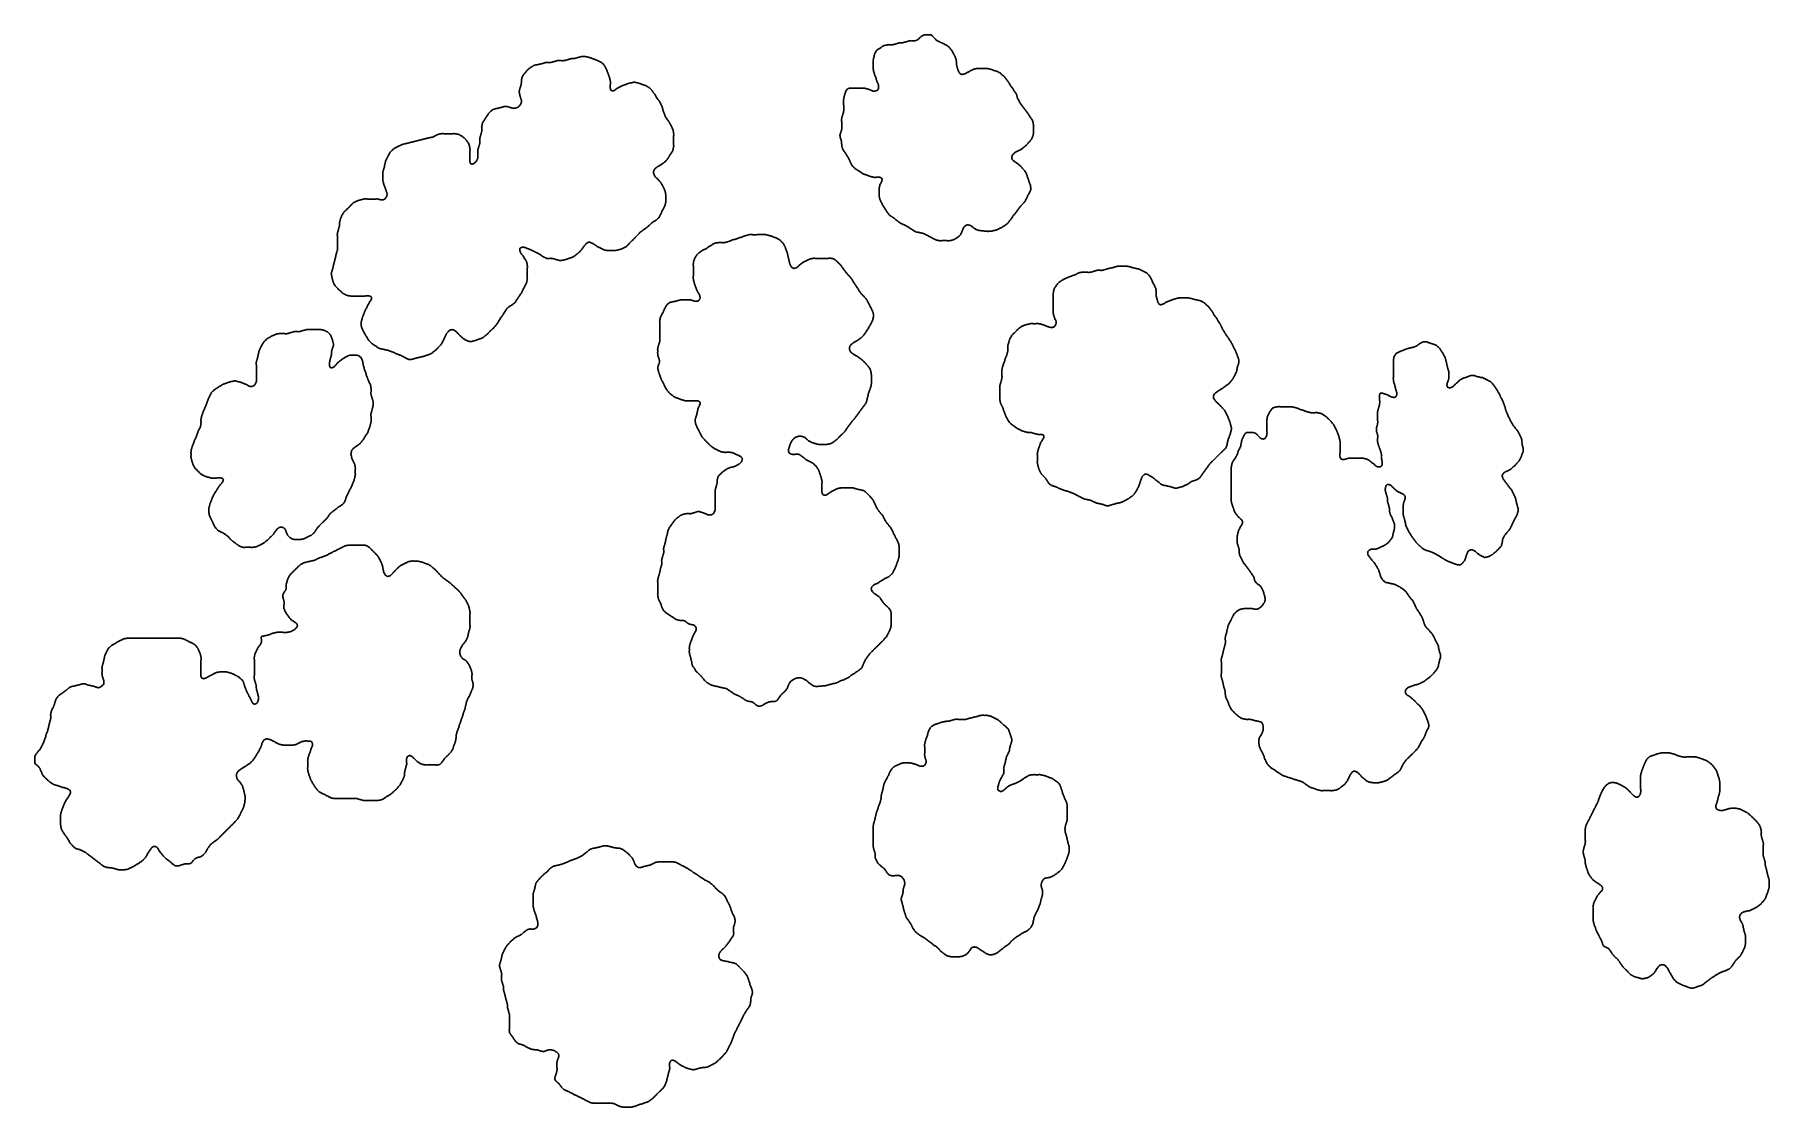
# Model space of a CAD drawing. Header units: millimetres. Extents: x 0 to 3094, y 578 to 2491.
import ezdxf

# ---------------------------------------------------------------- set-up
doc = ezdxf.new("R2010")
doc.units = ezdxf.units.MM
for name, color, linetype in [('ALL_ISLANDS', 7, 'Continuous'), ('OUTLINE_ISLAND_01', 7, 'Continuous'), ('OUTLINE_ISLAND_02', 7, 'Continuous'), ('OUTLINE_ISLAND_03', 7, 'Continuous'), ('OUTLINE_ISLAND_04', 7, 'Continuous'), ('OUTLINE_ISLAND_05', 7, 'Continuous'), ('OUTLINE_ISLAND_06', 7, 'Continuous'), ('OUTLINE_ISLAND_07', 7, 'Continuous'), ('OUTLINE_ISLAND_08', 7, 'Continuous'), ('OUTLINE_ISLAND_09', 7, 'Continuous'), ('OUTLINE_ISLAND_10', 7, 'Continuous')]:
    doc.layers.add(name, color=color, linetype=linetype)

msp = doc.modelspace()

# ---------------------------------------------------------------- linework, layer by layer
at = {"layer": 'ALL_ISLANDS'}
for points in [[(1513.2275, 2470.4796), (1512.4138, 2469.8983), (1511.6001, 2469.3171), (1510.7863, 2468.7359), (1509.9726, 2468.1546), (1509.4044, 2467.8088), (1508.5501, 2467.2889), (1507.6959, 2466.769), (1506.8417, 2466.249), (1505.9875, 2465.7291), (1505.1333, 2465.2092), (1504.2791, 2464.6893), (1503.4248, 2464.1694), (1502.5706, 2463.6495), (1502.0277, 2462.9429), (1501.4184, 2462.15), (1500.809, 2461.3571), (1500.5666, 2461.0016), (1500.0031, 2460.1755), (1499.4395, 2459.3494), (1498.876, 2458.5233), (1498.5654, 2457.7499), (1498.1927, 2456.8219), (1497.82, 2455.894), (1497.7204, 2455.4785), (1497.4874, 2454.5061), (1497.2543, 2453.5336), (1497.0212, 2452.5612), (1496.7881, 2451.5887), (1496.5396, 2450.7155), (1496.2659, 2449.7536), (1495.9922, 2448.7918), (1495.9675, 2448.6465), (1495.8003, 2447.6606), (1495.6331, 2446.6747), (1495.4659, 2445.6887), (1495.2986, 2444.7028), (1495.3554, 2443.9671), (1495.4324, 2442.9701), (1495.5093, 2441.973), (1495.5863, 2440.976), (1495.5869, 2440.0351), (1495.5875, 2439.0351), (1495.5882, 2438.0351), (1495.5888, 2437.0351), (1495.5894, 2436.0351), (1495.5901, 2435.0351), (1495.5907, 2434.0351), (1495.5159, 2433.2112), (1495.4255, 2432.2153), (1495.3351, 2431.2194), (1495.3458, 2431.1078), (1495.4414, 2430.1124), (1495.537, 2429.117), (1495.6326, 2428.1216), (1495.7282, 2427.1262), (1495.8961, 2426.4671), (1496.143, 2425.4981), (1496.3898, 2424.529), (1496.6367, 2423.56), (1496.8836, 2422.5909), (1497.1304, 2421.6219), (1497.3773, 2420.6528), (1497.4044, 2420.5866), (1497.7829, 2419.661), (1498.1613, 2418.7354), (1498.5398, 2417.8098), (1498.9183, 2416.8842), (1499.2968, 2415.9586), (1499.6753, 2415.033), (1500.0538, 2414.1073), (1500.4322, 2413.1817), (1500.5146, 2412.7111), (1500.6868, 2411.7261), (1500.8591, 2410.741), (1501.0314, 2409.756), (1501.1799, 2409.3778), (1501.5453, 2408.4469), (1501.9107, 2407.516), (1502.276, 2406.5852), (1502.6414, 2405.6543), (1503.0999, 2404.7784), (1503.5636, 2403.8924), (1504.0273, 2403.0064), (1504.491, 2402.1204), (1504.6776, 2401.1427), (1504.8651, 2400.1604), (1505.0526, 2399.1781), (1505.048, 2398.7779), (1505.0364, 2397.778), (1505.0248, 2396.778), (1505.0132, 2395.7781), (1505.0016, 2394.7782), (1504.6983, 2394.2471), (1504.2025, 2393.3787), (1503.7066, 2392.5103), (1503.2108, 2391.6419), (1502.3933, 2391.3261), (1501.4605, 2390.9657), (1500.5277, 2390.6054), (1499.5949, 2390.245), (1498.7499, 2390.1626), (1497.7546, 2390.0656), (1496.7594, 2389.9686), (1495.7641, 2389.8716), (1494.9866, 2390.1504), (1494.0453, 2390.4879), (1493.104, 2390.8254), (1492.1626, 2391.1629), (1491.3687, 2391.5752), (1490.4812, 2392.0361), (1489.5937, 2392.4969), (1488.7063, 2392.9578), (1487.9254, 2393.167), (1486.9595, 2393.4259), (1485.9936, 2393.6847), (1485.0277, 2393.9435), (1484.0617, 2394.2024), (1483.0958, 2394.4612), (1482.1299, 2394.72), (1481.8055, 2394.7727), (1480.8184, 2394.9329), (1479.8313, 2395.093), (1478.8442, 2395.2532), (1478.746, 2395.249), (1477.7469, 2395.2057), (1476.7479, 2395.1624), (1475.7488, 2395.1191), (1474.7498, 2395.0758), (1474.0729, 2395.0751), (1473.0729, 2395.0742), (1472.0729, 2395.0732), (1471.0729, 2395.0722), (1470.0729, 2395.0713), (1469.0729, 2395.0703), (1468.0729, 2395.0693), (1467.0729, 2395.0683), (1466.0729, 2395.0674), (1465.0729, 2395.0664), (1464.0729, 2395.0654), (1463.0729, 2395.0645), (1462.0729, 2395.0635), (1461.0729, 2395.0625), (1460.8291, 2395.0816), (1459.8322, 2395.1596), (1458.8352, 2395.2376), (1457.8382, 2395.3156), (1456.8413, 2395.3936), (1455.8934, 2395.3539), (1454.8943, 2395.3121), (1453.8952, 2395.2702), (1453.8656, 2395.2619), (1452.9029, 2394.9913), (1451.9401, 2394.7208), (1450.9774, 2394.4502), (1450.0147, 2394.1797), (1449.6373, 2393.8), (1448.9323, 2393.0909), (1448.2272, 2392.3817), (1448.206, 2392.3453), (1447.7022, 2391.4814), (1447.1985, 2390.6176), (1446.6948, 2389.7537), (1446.191, 2388.8898), (1446.0732, 2388.5422), (1445.7522, 2387.5952), (1445.4313, 2386.6481), (1445.1103, 2385.701), (1444.7893, 2384.7539), (1444.6075, 2384.0671), (1444.3515, 2383.1004), (1444.0955, 2382.1337), (1443.8396, 2381.1671), (1443.5836, 2380.2004), (1443.3277, 2379.2337), (1443.0717, 2378.267), (1443.0505, 2378.1397), (1442.8864, 2377.1532), (1442.7223, 2376.1668), (1442.5582, 2375.1803), (1442.3941, 2374.1939), (1442.4464, 2373.4961), (1442.5212, 2372.4989), (1442.596, 2371.5017), (1442.6708, 2370.5045), (1442.6716, 2369.6391), (1442.6725, 2368.6391), (1442.6734, 2367.6391), (1442.6744, 2366.6391), (1442.6753, 2365.6391), (1442.6763, 2364.6391), (1442.6772, 2363.6391), (1442.6781, 2362.6391), (1442.6791, 2361.6391), (1442.68, 2360.6391), (1442.6915, 2360.4902), (1442.7681, 2359.4931), (1442.8448, 2358.4961), (1442.9215, 2357.499), (1442.9981, 2356.502), (1442.9013, 2355.7499), (1442.7735, 2354.7581), (1442.6458, 2353.7663), (1442.5181, 2352.7745), (1442.2418, 2351.8563), (1441.9536, 2350.8987), (1441.6655, 2349.9411), (1441.3773, 2348.9836), (1441.0892, 2348.026), (1440.801, 2347.0684), (1440.5128, 2346.1108), (1440.2247, 2345.1532), (1439.9365, 2344.1956), (1439.6484, 2343.2381), (1439.3602, 2342.2805), (1439.2331, 2341.4244), (1439.0863, 2340.4352), (1438.9394, 2339.4461), (1438.9478, 2339.2771), (1438.9969, 2338.2783), (1439.0461, 2337.2795), (1439.0952, 2336.2807), (1439.1443, 2335.282), (1439.1454, 2334.4671), (1439.1466, 2333.4671), (1439.1479, 2332.4671), (1439.1491, 2331.4671), (1439.1504, 2330.4671), (1439.1517, 2329.4671), (1439.1529, 2328.4671), (1439.2017, 2327.894), (1439.2866, 2326.8976), (1439.3714, 2325.9012), (1439.4562, 2324.9048), (1439.3836, 2324.3004), (1439.2643, 2323.3076), (1439.1449, 2322.3147), (1439.0256, 2321.3218), (1438.8518, 2320.6816), (1438.5899, 2319.7165), (1438.328, 2318.7514), (1438.0661, 2317.7863), (1437.8121, 2317.1747), (1437.4286, 2316.2511), (1437.0451, 2315.3276), (1436.6615, 2314.4041), (1436.5771, 2313.9215), (1436.4048, 2312.9365), (1436.2325, 2311.9514), (1436.0602, 2310.9664), (1436.1027, 2310.5378), (1436.2015, 2309.5427), (1436.3002, 2308.5476), (1436.399, 2307.5525), (1436.5125, 2307.2505), (1436.8642, 2306.3144), (1437.2159, 2305.3783), (1437.5676, 2304.4422), (1437.9193, 2303.5061), (1438.1513, 2302.7047), (1438.4294, 2301.7442), (1438.7075, 2300.7836), (1438.7075, 2300.7831), (1438.7839, 2299.786), (1438.8603, 2298.7889), (1438.9367, 2297.7918), (1439.0131, 2296.7948), (1439.0894, 2295.7977), (1439.1658, 2294.8006), (1439.2422, 2293.8035), (1439.3186, 2292.8064), (1439.4976, 2291.8608), (1439.6835, 2290.8782), (1439.8695, 2289.8957), (1439.9802, 2289.5802), (1440.3114, 2288.6366), (1440.6425, 2287.693), (1440.9737, 2286.7494), (1441.3048, 2285.8059), (1441.8124, 2285.0591), (1442.3746, 2284.2321), (1442.9367, 2283.405), (1443.4988, 2282.578), (1444.061, 2281.7509), (1444.6231, 2280.9239), (1445.1853, 2280.0969), (1445.7474, 2279.2698), (1446.3096, 2278.4428), (1446.8717, 2277.6157), (1447.4339, 2276.7887), (1447.996, 2275.9617), (1448.5581, 2275.1346), (1449.083, 2274.2868), (1449.6094, 2273.4365), (1450.1358, 2272.5862), (1450.6621, 2271.736), (1451.0566, 2270.9877), (1451.523, 2270.1032), (1451.9894, 2269.2186), (1452.4557, 2268.334), (1452.7143, 2267.6726), (1453.0783, 2266.7412), (1453.4423, 2265.8098), (1453.8064, 2264.8785), (1454.0939, 2264.2981), (1454.5378, 2263.402), (1454.9817, 2262.5059), (1455.4256, 2261.6098), (1455.8695, 2260.7137), (1456.3133, 2259.8177), (1456.7572, 2258.9216), (1457.2011, 2258.0255), (1457.2229, 2257.9997), (1457.8681, 2257.2356), (1458.5133, 2256.4716), (1459.1585, 2255.7076), (1459.8036, 2254.9435), (1460.4488, 2254.1795), (1461.172, 2253.5738), (1461.9387, 2252.9317), (1462.7053, 2252.2897), (1463.472, 2251.6476), (1464.2528, 2251.1033), (1465.0732, 2250.5315), (1465.8936, 2249.9597), (1466.714, 2249.3879), (1466.8842, 2249.2873), (1467.745, 2248.7784), (1468.6059, 2248.2695), (1469.4667, 2247.7606), (1470.3275, 2247.2517), (1470.6046, 2247.0625), (1471.4304, 2246.4984), (1472.2561, 2245.9344), (1473.0819, 2245.3704), (1473.9077, 2244.8064), (1474.7334, 2244.2424), (1475.5592, 2243.6783), (1476.3849, 2243.1143), (1477.2107, 2242.5503), (1477.305, 2242.5178), (1478.2503, 2242.1915), (1479.1956, 2241.8652), (1480.1408, 2241.539), (1481.0861, 2241.2127), (1482.0314, 2240.8865), (1482.9767, 2240.5602), (1483.922, 2240.234), (1484.8673, 2239.9077), (1485.6496, 2239.5749), (1486.5699, 2239.1835), (1487.4901, 2238.7921), (1488.4103, 2238.4007), (1489.2447, 2238.1798), (1490.2114, 2237.9238), (1491.1781, 2237.6679), (1492.1448, 2237.4119), (1493.1114, 2237.156), (1494.0781, 2236.9), (1495.0448, 2236.6441), (1495.4746, 2236.5756), (1496.4621, 2236.4184), (1497.4497, 2236.2612), (1498.4373, 2236.104), (1498.745, 2236.1452), (1499.7362, 2236.2779), (1500.7274, 2236.4106), (1501.7185, 2236.5434), (1501.7832, 2236.5428), (1502.7831, 2236.5342), (1503.7831, 2236.5257), (1504.7831, 2236.5171), (1505.783, 2236.5086), (1506.783, 2236.5), (1507.6531, 2236.1492), (1508.5806, 2235.7752), (1509.508, 2235.4013), (1509.992, 2234.7733), (1510.6024, 2233.9812), (1511.2128, 2233.1891), (1511.1447, 2232.466), (1511.0509, 2231.4704), (1510.9572, 2230.4748), (1510.9064, 2230.3504), (1510.5285, 2229.4246), (1510.1506, 2228.4988), (1509.7726, 2227.5729), (1509.3947, 2226.6471), (1509.3803, 2226.6202), (1508.9062, 2225.7397), (1508.4322, 2224.8592), (1507.9582, 2223.9787), (1507.4842, 2223.0982), (1507.4828, 2223.0931), (1507.2315, 2222.1252), (1506.9802, 2221.1573), (1506.7289, 2220.1894), (1506.4775, 2219.2215), (1506.4064, 2218.7711), (1506.2503, 2217.7834), (1506.0942, 2216.7956), (1505.9381, 2215.8079), (1505.9579, 2215.4567), (1506.0141, 2214.4583), (1506.0703, 2213.4599), (1506.1265, 2212.4614), (1506.1284, 2212.284), (1506.1391, 2211.2841), (1506.1497, 2210.2841), (1506.1603, 2209.2842), (1506.171, 2208.2843), (1506.0964, 2207.4589), (1506.0065, 2206.463), (1505.9165, 2205.467), (1505.9276, 2205.3526), (1506.0233, 2204.3572), (1506.1191, 2203.3618), (1506.2149, 2202.3664), (1506.3107, 2201.371), (1506.434, 2200.6964), (1506.6138, 2199.7127), (1506.7936, 2198.729), (1506.9734, 2197.7453), (1507.3046, 2197.037), (1507.7281, 2196.1311), (1508.1517, 2195.2252), (1508.5752, 2194.3194), (1508.9987, 2193.4135), (1509.4223, 2192.5076), (1509.8458, 2191.6017), (1510.2693, 2190.6958), (1510.6191, 2190.0239), (1511.0808, 2189.1368), (1511.5425, 2188.2498), (1512.0042, 2187.3628), (1512.2905, 2186.9127), (1512.8272, 2186.069), (1513.3639, 2185.2252), (1513.9006, 2184.3814), (1514.4373, 2183.5377), (1514.974, 2182.6939), (1515.5107, 2181.8501), (1516.0474, 2181.0063), (1516.5841, 2180.1626), (1516.9245, 2179.5718), (1517.4236, 2178.7052), (1517.9227, 2177.8387), (1518.4218, 2176.9722), (1518.5913, 2176.7228), (1519.1532, 2175.8956), (1519.7152, 2175.0685), (1520.2772, 2174.2413), (1520.8392, 2173.4142), (1521.4012, 2172.5871), (1521.9751, 2171.895), (1522.6134, 2171.1252), (1523.2517, 2170.3555), (1523.89, 2169.5857), (1524.5494, 2169.0292), (1525.3137, 2168.3843), (1526.078, 2167.7394), (1526.8422, 2167.0945), (1527.5163, 2166.6779), (1528.367, 2166.1523), (1529.2177, 2165.6266), (1530.0683, 2165.1009), (1530.1192, 2165.0615), (1530.9099, 2164.4493), (1531.7006, 2163.837), (1532.4913, 2163.2248), (1533.282, 2162.6126), (1534.0727, 2162.0004), (1534.5572, 2161.6519), (1535.369, 2161.068), (1536.1808, 2160.4841), (1536.9926, 2159.9002), (1537.8045, 2159.3163), (1538.4434, 2158.742), (1539.1871, 2158.0734), (1539.9308, 2157.4049), (1540.6745, 2156.7364), (1541.4182, 2156.0679), (1542.27, 2155.6204), (1543.1553, 2155.1554), (1544.0406, 2154.6903), (1544.9259, 2154.2253), (1545.8112, 2153.7602), (1546.6965, 2153.2952), (1547.5818, 2152.8302), (1548.4671, 2152.3651), (1549.3655, 2152.0216), (1550.2996, 2151.6645), (1551.2336, 2151.3074), (1551.3673, 2151.2408), (1552.2625, 2150.7952), (1553.1577, 2150.3495), (1554.053, 2149.9039), (1554.9482, 2149.4583), (1555.2237, 2149.2926), (1556.0807, 2148.7773), (1556.9378, 2148.2621), (1557.7948, 2147.7468), (1558.6518, 2147.2316), (1559.0629, 2146.9523), (1559.8901, 2146.3903), (1560.7172, 2145.8284), (1561.5444, 2145.2665), (1562.3716, 2144.7045), (1563.1988, 2144.1426), (1564.0259, 2143.5806), (1564.8531, 2143.0187), (1565.6803, 2142.4567), (1566.5075, 2141.8948), (1567.3346, 2141.3328), (1568.1618, 2140.7709), (1568.989, 2140.209), (1569.157, 2140.1369), (1570.076, 2139.7427), (1570.9951, 2139.3484), (1571.9141, 2138.9542), (1572.8331, 2138.56), (1573.4375, 2138.4838), (1574.4296, 2138.3587), (1575.4217, 2138.2337), (1576.4139, 2138.1086), (1577.0814, 2137.9264), (1578.0461, 2137.663), (1579.0108, 2137.3997), (1579.9755, 2137.1363), (1580.6901, 2137.0592), (1581.6843, 2136.9518), (1582.6785, 2136.8445), (1583.6728, 2136.7372), (1584.4851, 2136.3546), (1585.3898, 2135.9285), (1586.2945, 2135.5024), (1587.1991, 2135.0764), (1588.1038, 2134.6503), (1589.0085, 2134.2242), (1589.9132, 2133.7981), (1590.8179, 2133.372), (1591.658, 2132.8523), (1592.5085, 2132.3263), (1593.3589, 2131.8002), (1594.2094, 2131.2742), (1594.98, 2130.9733), (1595.9115, 2130.6096), (1596.843, 2130.2459), (1597.7746, 2129.8822), (1598.5276, 2129.4212), (1599.3805, 2128.8991), (1600.2333, 2128.3769), (1601.0862, 2127.8548), (1601.6439, 2127.5859), (1602.5446, 2127.1515), (1603.4454, 2126.7172), (1604.3462, 2126.2829), (1605.2469, 2125.8486), (1606.1477, 2125.4142), (1607.0484, 2124.9799), (1607.9492, 2124.5456), (1608.3685, 2124.4667), (1609.3513, 2124.2817), (1610.334, 2124.0968), (1611.3168, 2123.9119), (1612.2995, 2123.7269), (1613.2823, 2123.542), (1614.265, 2123.3571), (1615.2478, 2123.1722), (1615.9684, 2123.2261), (1616.9656, 2123.3008), (1617.9628, 2123.3755), (1618.9601, 2123.4502), (1619.8723, 2123.451), (1620.8723, 2123.4519), (1621.8723, 2123.4528), (1622.8723, 2123.4538), (1623.8723, 2123.4547), (1624.8723, 2123.4556), (1625.8723, 2123.4565), (1626.6393, 2123.388), (1627.6353, 2123.299), (1628.6314, 2123.2101), (1629.6274, 2123.1211), (1630.6115, 2123.285), (1631.5979, 2123.4493), (1632.5844, 2123.6136), (1633.5708, 2123.7779), (1634.5572, 2123.9423), (1635.5436, 2124.1066), (1636.53, 2124.2709), (1637.3207, 2124.565), (1638.2579, 2124.9136), (1639.1952, 2125.2623), (1640.1324, 2125.6109), (1640.9127, 2126.0897), (1641.765, 2126.6127), (1642.6174, 2127.1357), (1643.4697, 2127.6587), (1644.0219, 2128.0624), (1644.8293, 2128.6525), (1645.6366, 2129.2426), (1646.4439, 2129.8327), (1647.2512, 2130.4229), (1647.6746, 2130.7972), (1648.4239, 2131.4595), (1649.1731, 2132.1218), (1649.9223, 2132.7841), (1650.6715, 2133.4464), (1650.9709, 2133.9812), (1651.4593, 2134.8538), (1651.9477, 2135.7265), (1652.4361, 2136.5991), (1652.9245, 2137.4717), (1653.2311, 2138.3092), (1653.5748, 2139.2483), (1653.9186, 2140.1873), (1654.2624, 2141.1264), (1654.6062, 2142.0654), (1654.9499, 2143.0045), (1655.2937, 2143.9435), (1655.6375, 2144.8826), (1656.1084, 2145.674), (1656.6197, 2146.5334), (1657.131, 2147.3928), (1657.6423, 2148.2522), (1658.3616, 2148.8347), (1659.1387, 2149.464), (1659.9158, 2150.0934), (1660.6929, 2150.7227), (1661.2224, 2150.8848), (1662.1786, 2151.1775), (1663.1348, 2151.4702), (1664.0911, 2151.7629), (1664.2374, 2151.726), (1665.207, 2151.4812), (1666.1766, 2151.2365), (1667.1462, 2150.9918), (1668.1158, 2150.7471), (1668.6979, 2150.4042), (1669.5595, 2149.8967), (1670.4211, 2149.3892), (1671.2827, 2148.8816), (1671.4581, 2148.7544), (1672.2677, 2148.1674), (1673.0773, 2147.5804), (1673.8869, 2146.9934), (1674.6965, 2146.4064), (1675.5061, 2145.8194), (1676.3156, 2145.2324), (1677.1252, 2144.6454), (1677.9348, 2144.0584), (1678.7444, 2143.4714), (1679.3645, 2143.2201), (1680.2912, 2142.8445), (1681.218, 2142.4689), (1682.1448, 2142.0933), (1682.7063, 2141.9742), (1683.6845, 2141.7668), (1684.6628, 2141.5593), (1685.641, 2141.3518), (1686.2043, 2141.315), (1687.2021, 2141.2498), (1688.2, 2141.1846), (1689.1979, 2141.1194), (1689.7948, 2141.0365), (1690.7853, 2140.8991), (1691.7758, 2140.7617), (1692.7663, 2140.6243), (1693.7568, 2140.4869), (1694.7473, 2140.3494), (1695.7379, 2140.212), (1695.8178, 2140.2067), (1696.8156, 2140.1406), (1697.8134, 2140.0744), (1698.8112, 2140.0083), (1699.809, 2139.9421), (1700.4403, 2139.9686), (1701.4394, 2140.0105), (1702.4386, 2140.0525), (1703.4377, 2140.0944), (1704.4368, 2140.1363), (1705.4359, 2140.1783), (1706.4351, 2140.2202), (1706.6288, 2140.2819), (1707.5816, 2140.5855), (1708.5345, 2140.889), (1709.4873, 2141.1925), (1710.4401, 2141.4961), (1711.1018, 2141.5713), (1712.0954, 2141.6843), (1713.089, 2141.7972), (1714.0826, 2141.9102), (1714.8037, 2142.2463), (1715.7101, 2142.6687), (1716.6165, 2143.0911), (1717.5229, 2143.5136), (1718.4293, 2143.936), (1719.3357, 2144.3584), (1720.2421, 2144.7808), (1721.1485, 2145.2033), (1721.8473, 2145.5682), (1722.7337, 2146.0312), (1723.6201, 2146.4941), (1724.5065, 2146.9571), (1725.3928, 2147.42), (1726.2792, 2147.883), (1727.1656, 2148.3459), (1728.052, 2148.8089), (1728.5345, 2149.1868), (1729.3218, 2149.8035), (1730.109, 2150.4202), (1730.8962, 2151.0368), (1731.6834, 2151.6535), (1732.4707, 2152.2702), (1733.2579, 2152.8868), (1734.0451, 2153.5035), (1734.8323, 2154.1202), (1735.6196, 2154.7368), (1736.1119, 2155.3533), (1736.736, 2156.1347), (1737.3601, 2156.916), (1737.9842, 2157.6974), (1738.6083, 2158.4788), (1738.995, 2159.0359), (1739.5653, 2159.8574), (1740.1356, 2160.6788), (1740.7058, 2161.5003), (1741.2761, 2162.3218), (1741.8463, 2163.1432), (1742.4166, 2163.9647), (1742.9869, 2164.7861), (1743.5571, 2165.6076), (1744.0382, 2166.2272), (1744.6514, 2167.017), (1745.2647, 2167.8069), (1745.878, 2168.5968), (1746.4912, 2169.3867), (1747.1045, 2170.1765), (1747.7177, 2170.9664), (1748.331, 2171.7563), (1748.9443, 2172.5462), (1749.5575, 2173.336), (1750.1708, 2174.1259), (1750.7841, 2174.9158), (1751.3973, 2175.7057), (1751.4906, 2175.8393), (1752.0628, 2176.6593), (1752.6351, 2177.4794), (1753.2074, 2178.2994), (1753.7797, 2179.1195), (1754.3519, 2179.9396), (1754.9242, 2180.7596), (1755.4965, 2181.5797), (1756.0688, 2182.3998), (1756.641, 2183.2198), (1757.1591, 2183.7678), (1757.846, 2184.4945), (1758.533, 2185.2212), (1759.2199, 2185.9479), (1759.9069, 2186.6746), (1760.5938, 2187.4013), (1761.2808, 2188.128), (1761.9677, 2188.8547), (1762.6547, 2189.5814), (1763.3416, 2190.3081), (1763.8275, 2190.9038), (1764.4596, 2191.6787), (1765.0916, 2192.4536), (1765.7237, 2193.2285), (1766.3558, 2194.0035), (1766.8197, 2194.8891), (1767.2837, 2195.7749), (1767.7478, 2196.6608), (1768.2118, 2197.5466), (1768.6758, 2198.4324), (1769.1398, 2199.3182), (1769.6038, 2200.2041), (1769.6174, 2200.2372), (1769.9958, 2201.1628), (1770.3742, 2202.0885), (1770.7526, 2203.0141), (1771.131, 2203.9398), (1771.2826, 2204.2013), (1771.784, 2205.0665), (1772.2855, 2205.9317), (1772.787, 2206.7969), (1773.2884, 2207.662), (1773.7899, 2208.5272), (1774.2913, 2209.3924), (1774.7928, 2210.2576), (1775.2943, 2211.1227), (1775.432, 2211.5004), (1775.7748, 2212.4398), (1776.1175, 2213.3792), (1776.4603, 2214.3186), (1776.4559, 2214.4149), (1776.4101, 2215.4138), (1776.3643, 2216.4128), (1776.3185, 2217.4117), (1776.2727, 2218.4107), (1776.2269, 2219.4096), (1776.1812, 2220.4086), (1776.1354, 2221.4075), (1776.0619, 2221.5767), (1775.6637, 2222.494), (1775.2655, 2223.4113), (1774.8673, 2224.3286), (1774.4691, 2225.2459), (1774.2912, 2225.6603), (1773.8968, 2226.5792), (1773.5023, 2227.4981), (1773.1079, 2228.417), (1773.0953, 2228.4801), (1772.9002, 2229.4609), (1772.705, 2230.4416), (1772.5098, 2231.4224), (1772.3146, 2232.4032), (1772.0927, 2232.9509), (1771.7172, 2233.8778), (1771.3417, 2234.8046), (1770.9663, 2235.7314), (1770.8598, 2236.0674), (1770.5576, 2237.0206), (1770.2554, 2237.9739), (1769.9532, 2238.9271), (1769.651, 2239.8803), (1769.3488, 2240.8336), (1769.0466, 2241.7868), (1768.7444, 2242.7401), (1768.5844, 2243.0197), (1768.0877, 2243.8876), (1767.591, 2244.7555), (1767.0943, 2245.6234), (1766.5975, 2246.4914), (1766.2723, 2246.8887), (1765.6388, 2247.6625), (1765.0054, 2248.4363), (1764.372, 2249.2101), (1763.7385, 2249.9839), (1763.1051, 2250.7577), (1762.4717, 2251.5315), (1761.8382, 2252.3053), (1761.2048, 2253.0791), (1760.5714, 2253.8529), (1759.9712, 2254.4562), (1759.266, 2255.1652), (1758.5608, 2255.8742), (1757.8556, 2256.5832), (1757.1503, 2257.2921), (1756.9705, 2257.4498), (1756.2186, 2258.109), (1755.4666, 2258.7682), (1754.7147, 2259.4275), (1753.9627, 2260.0867), (1753.2108, 2260.7459), (1752.5199, 2261.2142), (1751.6922, 2261.7753), (1750.8644, 2262.3364), (1750.0367, 2262.8975), (1749.2089, 2263.4586), (1748.3811, 2264.0196), (1747.5534, 2264.5807), (1746.7256, 2265.1418), (1745.8979, 2265.7029), (1745.1972, 2266.3575), (1744.4665, 2267.0401), (1743.7358, 2267.7228), (1743.6411, 2267.9371), (1743.2368, 2268.8518), (1742.8326, 2269.7664), (1742.4283, 2270.6811), (1742.4834, 2271.0339), (1742.6378, 2272.0219), (1742.7922, 2273.0099), (1742.9466, 2273.9979), (1743.1009, 2274.9859), (1743.4178, 2275.388), (1744.0368, 2276.1734), (1744.6558, 2276.9588), (1745.2747, 2277.7442), (1745.3105, 2277.7768), (1746.0492, 2278.4509), (1746.7879, 2279.1249), (1747.5266, 2279.7989), (1748.2653, 2280.473), (1749.004, 2281.147), (1749.6409, 2281.445), (1750.5468, 2281.8686), (1751.4526, 2282.2923), (1752.3584, 2282.716), (1753.2642, 2283.1397), (1754.17, 2283.5634), (1755.0758, 2283.9871), (1755.9816, 2284.4107), (1756.2502, 2284.5491), (1757.1391, 2285.0072), (1758.028, 2285.4652), (1758.9169, 2285.9233), (1759.8059, 2286.3813), (1760.2877, 2286.776), (1761.0614, 2287.4095), (1761.8351, 2288.0431), (1762.6088, 2288.6767), (1763.3825, 2289.3103), (1764.1561, 2289.9438), (1764.9298, 2290.5774), (1765.7035, 2291.211), (1766.4772, 2291.8446), (1766.5283, 2291.8942), (1767.2455, 2292.5911), (1767.9627, 2293.2879), (1768.68, 2293.9847), (1769.3972, 2294.6816), (1770.1144, 2295.3784), (1770.8316, 2296.0752), (1771.2706, 2296.5983), (1771.9135, 2297.3643), (1772.5563, 2298.1303), (1773.1992, 2298.8963), (1773.8421, 2299.6622), (1774.4849, 2300.4282), (1775.1278, 2301.1942), (1775.7706, 2301.9602), (1776.4135, 2302.7262), (1776.5142, 2302.8806), (1777.0605, 2303.7182), (1777.6068, 2304.5558), (1778.153, 2305.3934), (1778.6993, 2306.231), (1778.7878, 2306.4401), (1779.1774, 2307.3611), (1779.567, 2308.2821), (1779.9566, 2309.2031), (1780.3462, 2310.1241), (1780.4668, 2310.8078), (1780.6407, 2311.7926), (1780.8145, 2312.7774), (1780.9883, 2313.7621), (1781.1621, 2314.7469), (1781.336, 2315.7317), (1781.5098, 2316.7165), (1781.4981, 2316.9608), (1781.4502, 2317.9597), (1781.4023, 2318.9585), (1781.3545, 2319.9574), (1781.3066, 2320.9563), (1781.3062, 2321.9248), (1781.3058, 2322.9248), (1781.3053, 2323.9248), (1781.3386, 2324.3333), (1781.4199, 2325.33), (1781.5012, 2326.3266), (1781.5825, 2327.3233), (1781.5428, 2327.5992), (1781.4006, 2328.589), (1781.2583, 2329.5788), (1781.1161, 2330.5686), (1780.9738, 2331.5585), (1780.8315, 2332.5483), (1780.6893, 2333.5381), (1780.547, 2334.528), (1780.4073, 2334.9294), (1780.0787, 2335.8739), (1779.75, 2336.8183), (1779.4213, 2337.7628), (1779.3733, 2337.8363), (1778.8264, 2338.6735), (1778.2796, 2339.5107), (1777.7327, 2340.348), (1777.1858, 2341.1852), (1776.639, 2342.0224), (1776.0921, 2342.8596), (1775.5452, 2343.6968), (1774.9984, 2344.5341), (1774.4515, 2345.3713), (1774.135, 2345.9188), (1773.6346, 2346.7846), (1773.1342, 2347.6504), (1772.6337, 2348.5162), (1772.5106, 2348.6773), (1771.9035, 2349.4719), (1771.2963, 2350.2664), (1770.6891, 2351.061), (1770.0819, 2351.8556), (1769.4748, 2352.6502), (1768.8676, 2353.4447), (1768.2604, 2354.2393), (1767.6533, 2355.0339), (1767.0461, 2355.8285), (1766.4389, 2356.623), (1765.8318, 2357.4176), (1765.2246, 2358.2122), (1764.6174, 2359.0067), (1764.0103, 2359.8013), (1763.4031, 2360.5959), (1762.7959, 2361.3905), (1762.1888, 2362.185), (1761.5816, 2362.9796), (1760.9744, 2363.7742), (1760.3672, 2364.5688), (1759.7601, 2365.3633), (1759.1529, 2366.1579), (1759.0753, 2366.2716), (1758.5116, 2367.0975), (1757.9478, 2367.9235), (1757.3841, 2368.7494), (1756.8204, 2369.5754), (1756.8042, 2369.6093), (1756.375, 2370.5125), (1755.9457, 2371.4156), (1755.5165, 2372.3188), (1755.0872, 2373.222), (1754.9648, 2373.4422), (1754.4789, 2374.3162), (1753.993, 2375.1902), (1753.5071, 2376.0642), (1753.0212, 2376.9382), (1752.9014, 2377.3647), (1752.631, 2378.3274), (1752.3606, 2379.2901), (1752.0901, 2380.2529), (1751.8197, 2381.2156), (1751.5493, 2382.1784), (1751.2789, 2383.1411), (1751.0084, 2384.1038), (1750.6692, 2384.6103), (1750.1127, 2385.4412), (1749.5563, 2386.2721), (1748.9998, 2387.1029), (1748.4433, 2387.9338), (1747.8868, 2388.7647), (1747.3304, 2389.5955), (1746.7739, 2390.4264), (1746.2174, 2391.2573), (1745.8837, 2391.8341), (1745.3829, 2392.6997), (1744.882, 2393.5652), (1744.3812, 2394.4308), (1744.2101, 2394.6408), (1743.5784, 2395.416), (1742.9467, 2396.1912), (1742.3149, 2396.9664), (1741.6832, 2397.7417), (1741.0515, 2398.5169), (1740.6001, 2399.3034), (1740.1024, 2400.1708), (1739.6046, 2401.0381), (1739.1069, 2401.9054), (1738.6092, 2402.7727), (1738.1114, 2403.6401), (1737.6137, 2404.5074), (1737.1159, 2405.3747), (1736.7022, 2405.9267), (1736.1025, 2406.7269), (1735.5027, 2407.527), (1734.9029, 2408.3272), (1734.3032, 2409.1274), (1733.7034, 2409.9276), (1733.1037, 2410.7278), (1732.5039, 2411.5279), (1731.9041, 2412.3281), (1731.3044, 2413.1283), (1730.7046, 2413.9285), (1730.1049, 2414.7287), (1729.5051, 2415.5288), (1728.9054, 2416.329), (1728.3537, 2416.7747), (1727.5758, 2417.4031), (1726.798, 2418.0315), (1726.0201, 2418.66), (1725.2422, 2419.2884), (1724.4644, 2419.9168), (1723.6865, 2420.5452), (1722.9086, 2421.1737), (1722.1307, 2421.8021), (1721.3529, 2422.4305), (1720.5166, 2422.9488), (1719.6666, 2423.4756), (1718.8165, 2424.0023), (1717.9665, 2424.5291), (1717.1851, 2424.7761), (1716.2317, 2425.0775), (1715.2782, 2425.3789), (1714.3247, 2425.6803), (1713.3712, 2425.9818), (1712.4177, 2426.2832), (1711.4642, 2426.5846), (1711.2238, 2426.6831), (1710.2985, 2427.0623), (1709.3732, 2427.4416), (1708.4479, 2427.8208), (1707.5226, 2428.2), (1706.8611, 2428.3771), (1705.8952, 2428.6358), (1704.9292, 2428.8945), (1703.9632, 2429.1531), (1702.9973, 2429.4118), (1702.0313, 2429.6704), (1701.0653, 2429.9291), (1700.9867, 2429.9423), (1700.0005, 2430.108), (1699.0143, 2430.2737), (1698.0281, 2430.4394), (1697.0419, 2430.6051), (1696.4418, 2430.5637), (1695.4442, 2430.495), (1694.4465, 2430.4263), (1693.4489, 2430.3576), (1692.7769, 2430.3556), (1691.7769, 2430.3525), (1690.7769, 2430.3495), (1689.7769, 2430.3464), (1688.7769, 2430.3434), (1687.7769, 2430.3403), (1686.7769, 2430.3373), (1686.4877, 2430.36), (1685.4908, 2430.4386), (1684.4939, 2430.5171), (1683.497, 2430.5957), (1683.4577, 2430.5903), (1682.467, 2430.4542), (1681.4763, 2430.3181), (1680.4856, 2430.182), (1679.4949, 2430.046), (1678.5042, 2429.9099), (1677.5135, 2429.7738), (1676.5228, 2429.6378), (1675.5321, 2429.5017), (1674.6713, 2429.0937), (1673.7677, 2428.6655), (1672.864, 2428.2372), (1671.9604, 2427.8089), (1671.0567, 2427.3806), (1670.1531, 2426.9523), (1669.2494, 2426.5241), (1669.1689, 2426.4764), (1668.3083, 2425.9672), (1667.4476, 2425.458), (1666.587, 2424.9488), (1665.7264, 2424.4395), (1665.6877, 2424.4203), (1664.7925, 2423.9744), (1663.8974, 2423.5286), (1663.0023, 2423.0828), (1662.1072, 2422.637), (1661.9476, 2422.5478), (1661.0746, 2422.0599), (1660.2017, 2421.5721), (1659.3288, 2421.0843), (1658.4558, 2420.5964), (1658.157, 2420.5401), (1657.1743, 2420.3547), (1656.1916, 2420.1693), (1655.2089, 2419.984), (1654.2263, 2419.7986), (1653.483, 2419.9279), (1652.4978, 2420.0993), (1651.5126, 2420.2707), (1651.4413, 2420.3404), (1650.7268, 2421.04), (1650.0122, 2421.7396), (1649.2977, 2422.4392), (1649.2787, 2422.4717), (1648.7724, 2423.3341), (1648.2661, 2424.1965), (1647.7599, 2425.0588), (1647.2536, 2425.9212), (1647.1374, 2426.2635), (1646.8158, 2427.2104), (1646.4942, 2428.1573), (1646.1726, 2429.1042), (1645.851, 2430.051), (1645.6718, 2430.7277), (1645.4157, 2431.6944), (1645.1596, 2432.6611), (1644.9036, 2433.6277), (1644.6475, 2434.5944), (1644.3915, 2435.561), (1644.1354, 2436.5277), (1644.1277, 2436.6355), (1644.0566, 2437.633), (1643.9855, 2438.6305), (1643.9144, 2439.6279), (1643.8433, 2440.6254), (1643.7722, 2441.6229), (1643.7011, 2442.6204), (1643.6299, 2443.6178), (1643.6016, 2443.7868), (1643.4361, 2444.773), (1643.2705, 2445.7592), (1643.105, 2446.7454), (1642.9395, 2447.7316), (1642.62, 2448.4172), (1642.1975, 2449.3236), (1641.7751, 2450.23), (1641.3527, 2451.1364), (1640.9303, 2452.0428), (1640.5079, 2452.9492), (1640.0854, 2453.8556), (1639.663, 2454.762), (1639.3354, 2455.39), (1638.8728, 2456.2766), (1638.4103, 2457.1631), (1637.9477, 2458.0497), (1637.4852, 2458.9363), (1637.0226, 2459.8229), (1636.56, 2460.7095), (1636.0975, 2461.5961), (1635.8341, 2461.9645), (1635.2526, 2462.778), (1634.671, 2463.5915), (1634.0894, 2464.4051), (1633.5079, 2465.2186), (1633.4339, 2465.2969), (1632.7471, 2466.0238), (1632.0603, 2466.7507), (1631.3736, 2467.4776), (1630.6868, 2468.2045), (1630, 2468.9313), (1629.2373, 2469.4972), (1628.4342, 2470.0931), (1627.6311, 2470.6889), (1626.8281, 2471.2848), (1626.7435, 2471.3308), (1625.8651, 2471.8088), (1624.9867, 2472.2868), (1624.1084, 2472.7648), (1623.23, 2473.2427), (1622.3516, 2473.7207), (1621.4732, 2474.1987), (1620.5949, 2474.6767), (1619.7165, 2475.1546), (1619.4957, 2475.2445), (1618.5694, 2475.6215), (1617.6432, 2475.9984), (1616.717, 2476.3753), (1615.7907, 2476.7523), (1615.1566, 2477.0673), (1614.261, 2477.5122), (1613.3654, 2477.957), (1612.4698, 2478.4019), (1611.5742, 2478.8468), (1610.6786, 2479.2916), (1609.783, 2479.7365), (1608.8874, 2480.1814), (1608.7754, 2480.2871), (1608.048, 2480.9733), (1607.3207, 2481.6596), (1606.5934, 2482.3459), (1605.866, 2483.0322), (1605.1387, 2483.7184), (1604.5076, 2484.4357), (1603.8471, 2485.1865), (1603.1865, 2485.9373), (1602.526, 2486.6881), (1601.8655, 2487.4389), (1601.2049, 2488.1897), (1600.5444, 2488.9405), (1600.0764, 2489.1931), (1599.1965, 2489.6682), (1598.3166, 2490.1433), (1598.0025, 2490.186), (1597.0116, 2490.3207), (1596.0207, 2490.4553), (1595.0298, 2490.59), (1594.3705, 2490.5795), (1593.3706, 2490.5637), (1592.3708, 2490.5479), (1591.3709, 2490.5321), (1590.371, 2490.5163), (1589.3711, 2490.5005), (1588.3713, 2490.4847), (1587.3714, 2490.4689), (1586.4873, 2490.1797), (1585.5368, 2489.8687), (1584.5864, 2489.5577), (1584.4662, 2489.4759), (1583.6394, 2488.9133), (1582.8127, 2488.3506), (1581.986, 2487.788), (1581.1593, 2487.2254), (1580.3326, 2486.6628), (1579.6661, 2486.0634), (1578.9226, 2485.3946), (1578.1791, 2484.7259), (1577.4356, 2484.0572), (1577.4066, 2484.0344), (1576.6201, 2483.4169), (1575.8335, 2482.7993), (1575.047, 2482.1818), (1574.2605, 2481.5642), (1573.4739, 2480.9467), (1572.8713, 2480.7257), (1571.9324, 2480.3814), (1570.9935, 2480.0371), (1570.0547, 2479.6928), (1569.4716, 2479.6465), (1568.4748, 2479.5674), (1567.4779, 2479.4883), (1566.4811, 2479.4091), (1565.8345, 2479.5168), (1564.8481, 2479.681), (1563.8617, 2479.8453), (1562.8753, 2480.0096), (1562.1494, 2479.9216), (1561.1567, 2479.8012), (1560.1639, 2479.6809), (1559.1712, 2479.5606), (1558.2985, 2479.2987), (1557.3407, 2479.0113), (1556.3829, 2478.7238), (1555.4251, 2478.4364), (1554.4673, 2478.149), (1553.5095, 2477.8615), (1552.5517, 2477.5741), (1551.5939, 2477.2867), (1550.6361, 2476.9993), (1549.6783, 2476.7118), (1548.7205, 2476.4244), (1547.951, 2476.3819), (1546.9525, 2476.3267), (1545.9541, 2476.2716), (1544.9556, 2476.2164), (1543.9571, 2476.1612), (1542.9586, 2476.1061), (1541.9602, 2476.0509), (1541.4941, 2475.9156), (1540.5337, 2475.637), (1539.5733, 2475.3583), (1538.6129, 2475.0796), (1537.6525, 2474.8009), (1536.6922, 2474.5222), (1535.7318, 2474.2436), (1534.7714, 2473.9649), (1533.811, 2473.6862), (1532.8506, 2473.4075), (1531.8902, 2473.1288), (1530.9299, 2472.8502), (1530.0079, 2472.716), (1529.0183, 2472.572), (1528.0287, 2472.428), (1527.7306, 2472.4683), (1526.7396, 2472.6025), (1525.7487, 2472.7366), (1524.7577, 2472.8708), (1524.7149, 2472.8652), (1523.7234, 2472.7354), (1522.7318, 2472.6056), (1521.7403, 2472.4758), (1520.7487, 2472.346), (1519.7572, 2472.2162), (1518.7657, 2472.0865), (1517.7741, 2471.9567), (1516.7826, 2471.8269), (1515.8736, 2471.4824), (1514.9385, 2471.128), (1514.0034, 2470.7736)], [(1100.3611, 2391.8703), (1099.654, 2392.5774), (1098.9469, 2393.2845), (1098.2398, 2393.9916), (1097.5327, 2394.6988), (1096.9538, 2395.1339), (1096.1545, 2395.7347), (1095.3551, 2396.3356), (1094.5557, 2396.9364), (1093.7564, 2397.5373), (1093.2084, 2397.8818), (1092.3619, 2398.4142), (1091.5154, 2398.9466), (1090.6689, 2399.4789), (1090.5294, 2399.5262), (1089.5824, 2399.8474), (1088.6353, 2400.1686), (1087.6883, 2400.4898), (1086.7413, 2400.811), (1085.7943, 2401.1322), (1084.8473, 2401.4534), (1083.9003, 2401.7746), (1082.9532, 2402.0957), (1082.0927, 2402.4632), (1081.1731, 2402.856), (1080.2534, 2403.2487), (1080.2205, 2403.2575), (1079.2544, 2403.5158), (1078.2884, 2403.7741), (1077.3223, 2404.0324), (1076.3562, 2404.2907), (1075.3902, 2404.549), (1074.4241, 2404.8073), (1073.458, 2405.0656), (1072.492, 2405.3239), (1071.5259, 2405.5822), (1070.5599, 2405.8405), (1069.5938, 2406.0988), (1069.4367, 2406.0648), (1068.4594, 2405.8528), (1067.4821, 2405.6409), (1066.5048, 2405.4289), (1065.5276, 2405.217), (1064.5503, 2405.005), (1063.573, 2404.7931), (1062.5957, 2404.5812), (1061.6184, 2404.3692), (1060.6411, 2404.1573), (1059.6639, 2403.9453), (1058.6866, 2403.7334), (1058.2199, 2403.5453), (1057.2923, 2403.1716), (1056.3648, 2402.7978), (1055.4373, 2402.4241), (1055.271, 2402.364), (1054.3306, 2402.0239), (1053.3902, 2401.6838), (1052.4498, 2401.3438), (1051.5094, 2401.0037), (1050.569, 2400.6636), (1049.6286, 2400.3236), (1048.6882, 2399.9835), (1047.7478, 2399.6434), (1046.9751, 2399.259), (1046.0798, 2398.8136), (1045.1845, 2398.3681), (1044.2892, 2397.9227), (1043.3939, 2397.4772), (1042.4985, 2397.0318), (1041.6032, 2396.5864), (1040.7079, 2396.1409), (1040.0131, 2395.6696), (1039.1855, 2395.1082), (1038.3579, 2394.5469), (1037.5303, 2393.9855), (1036.7028, 2393.4242), (1035.8752, 2392.8628), (1035.0476, 2392.3015), (1034.22, 2391.7401), (1033.3924, 2391.1788), (1032.6753, 2391.0144), (1031.7006, 2390.7909), (1030.7259, 2390.5675), (1030.6622, 2390.5798), (1029.6804, 2390.7697), (1028.6985, 2390.9595), (1027.7167, 2391.1493), (1027.4175, 2391.8277), (1027.0138, 2392.7426), (1026.6102, 2393.6575), (1026.5904, 2393.8561), (1026.4913, 2394.8512), (1026.3922, 2395.8463), (1026.2931, 2396.8413), (1026.194, 2397.8364), (1026.2126, 2398.0794), (1026.2888, 2399.0765), (1026.3651, 2400.0736), (1026.4413, 2401.0707), (1026.5176, 2402.0678), (1026.5938, 2403.0649), (1026.67, 2404.0619), (1026.7463, 2405.059), (1026.7004, 2405.47), (1026.5894, 2406.4639), (1026.4784, 2407.4577), (1026.3674, 2408.4515), (1026.301, 2408.7193), (1026.0603, 2409.6899), (1025.8196, 2410.6605), (1025.5789, 2411.6311), (1025.3382, 2412.6017), (1025.0975, 2413.5722), (1024.8568, 2414.5428), (1024.616, 2415.5134), (1024.5176, 2415.7607), (1024.1476, 2416.6897), (1023.7777, 2417.6188), (1023.4077, 2418.5478), (1023.0377, 2419.4769), (1022.8005, 2420.1382), (1022.4628, 2421.0795), (1022.1252, 2422.0208), (1021.7876, 2422.9621), (1021.45, 2423.9034), (1021.1123, 2424.8446), (1020.7747, 2425.7859), (1020.4371, 2426.7272), (1020.044, 2427.5529), (1019.6142, 2428.4558), (1019.1844, 2429.3587), (1018.7546, 2430.2617), (1018.3249, 2431.1646), (1017.8951, 2432.0675), (1017.4653, 2432.9704), (1017.0355, 2433.8734), (1016.7069, 2434.4228), (1016.1937, 2435.281), (1015.6805, 2436.1393), (1015.1673, 2436.9975), (1014.6528, 2437.5276), (1013.9563, 2438.2451), (1013.2597, 2438.9626), (1012.5632, 2439.6801), (1012.1902, 2439.9258), (1011.355, 2440.4757), (1010.5198, 2441.0257), (1009.6846, 2441.5757), (1009.3568, 2441.7361), (1008.4586, 2442.1757), (1007.5604, 2442.6153), (1006.6622, 2443.0549), (1005.764, 2443.4945), (1004.8658, 2443.934), (1003.9676, 2444.3736), (1003.0694, 2444.8132), (1002.1712, 2445.2528), (1001.658, 2445.4398), (1000.7184, 2445.7822), (999.7788, 2446.1245), (998.8392, 2446.4669), (997.8997, 2446.8092), (996.9601, 2447.1516), (996.0205, 2447.4939), (995.0809, 2447.8363), (994.5244, 2448.0714), (993.6032, 2448.4605), (992.6821, 2448.8497), (991.7609, 2449.2388), (991.4029, 2449.3369), (990.4385, 2449.6013), (989.474, 2449.8656), (988.5096, 2450.1299), (987.5452, 2450.3943), (986.5807, 2450.6586), (985.6163, 2450.923), (984.6519, 2451.1873), (984.2019, 2451.2592), (983.2144, 2451.4171), (982.2269, 2451.5749), (981.2395, 2451.7328), (980.8875, 2451.7414), (979.8878, 2451.7659), (978.8881, 2451.7905), (977.8884, 2451.815), (977.7059, 2451.7947), (976.7121, 2451.684), (975.7182, 2451.5733), (974.7244, 2451.4625), (973.7305, 2451.3518), (972.9511, 2451.1193), (971.9928, 2450.8335), (971.0345, 2450.5476), (970.0763, 2450.2618), (969.118, 2449.9759), (968.1597, 2449.69), (967.2015, 2449.4042), (966.2432, 2449.1183), (965.2849, 2448.8325), (964.3266, 2448.5466), (963.3684, 2448.2607), (962.7925, 2448.2255), (961.7944, 2448.1643), (960.7963, 2448.1032), (959.7981, 2448.0421), (958.8, 2447.9809), (957.8019, 2447.9198), (956.8037, 2447.8587), (956.7048, 2447.8307), (955.7425, 2447.5585), (954.7803, 2447.2863), (953.818, 2447.0142), (952.8558, 2446.742), (951.8935, 2446.4699), (950.9313, 2446.1977), (949.969, 2445.9255), (949.0068, 2445.6534), (948.0445, 2445.3812), (947.0823, 2445.1091), (946.12, 2444.8369), (945.9473, 2444.8078), (944.9612, 2444.6416), (943.9751, 2444.4754), (942.989, 2444.3092), (942.0029, 2444.143), (941.2128, 2444.2123), (940.2166, 2444.2998), (939.2204, 2444.3873), (938.2243, 2444.4748), (937.2281, 2444.5623), (936.2319, 2444.6498), (935.2358, 2444.7373), (934.7325, 2444.6795), (933.739, 2444.5656), (932.7455, 2444.4517), (931.752, 2444.3378), (931.3092, 2444.2082), (930.3494, 2443.9274), (929.3896, 2443.6466), (928.4299, 2443.3658), (927.4701, 2443.0849), (926.5103, 2442.8041), (925.5506, 2442.5233), (924.5908, 2442.2425), (923.6311, 2441.9617), (922.6713, 2441.6809), (921.7115, 2441.4001), (920.7518, 2441.1192), (919.8829, 2440.991), (918.8937, 2440.8449), (917.9044, 2440.6988), (917.7114, 2440.7236), (916.7195, 2440.8507), (915.7276, 2440.9778), (914.7357, 2441.105), (913.7438, 2441.2321), (912.9158, 2441.1238), (911.9242, 2440.994), (910.9327, 2440.8643), (910.8244, 2440.8329), (909.8639, 2440.5547), (908.9034, 2440.2764), (907.9429, 2439.9981), (906.9824, 2439.7198), (906.0219, 2439.4415), (905.0614, 2439.1633), (904.1009, 2438.885), (903.1404, 2438.6067), (902.3041, 2438.4442), (901.3224, 2438.2535), (900.3408, 2438.0627), (900.2308, 2438.0333), (899.2648, 2437.7747), (898.2988, 2437.5162), (897.3328, 2437.2577), (896.3668, 2436.9991), (895.8086, 2436.9357), (894.815, 2436.8227), (893.8214, 2436.7097), (892.8278, 2436.5968), (892.2754, 2436.4018), (891.3325, 2436.0689), (890.3895, 2435.736), (889.4466, 2435.403), (889.0936, 2435.1974), (888.2296, 2434.6939), (887.3656, 2434.1904), (886.5016, 2433.6869), (885.6376, 2433.1834), (885.103, 2432.7623), (884.3174, 2432.1434), (883.5319, 2431.5246), (882.7464, 2430.9058), (881.9609, 2430.2869), (881.1753, 2429.6681), (880.3898, 2429.0493), (879.6043, 2428.4304), (878.8188, 2427.8116), (878.0333, 2427.1928), (877.4587, 2426.4733), (876.8347, 2425.6919), (876.2107, 2424.9105), (875.5867, 2424.1291), (874.9626, 2423.3477), (874.3386, 2422.5663), (873.7146, 2421.7849), (873.0906, 2421.0035), (872.4666, 2420.2221), (872.251, 2419.8853), (871.7119, 2419.0431), (871.1727, 2418.2008), (870.6336, 2417.3586), (870.0945, 2416.5164), (869.8509, 2415.9085), (869.479, 2414.9802), (869.107, 2414.0519), (868.7351, 2413.1237), (868.6222, 2412.5938), (868.4138, 2411.6157), (868.2054, 2410.6377), (867.9969, 2409.6597), (867.9678, 2409.16), (867.9096, 2408.1617), (867.8513, 2407.1634), (867.7931, 2406.1651), (867.7349, 2405.1668), (867.6766, 2404.1685), (867.6184, 2403.1702), (867.5602, 2402.1719), (867.2885, 2401.2674), (867.0009, 2400.3096), (866.7132, 2399.3519), (866.4256, 2398.3941), (866.138, 2397.4364), (865.8503, 2396.4787), (865.5627, 2395.5209), (865.2751, 2394.5632), (864.9874, 2393.6054), (864.6998, 2392.6477), (864.4122, 2391.69), (864.2161, 2390.8756), (863.9821, 2389.9034), (863.7481, 2388.9312), (863.758, 2388.8827), (863.9575, 2387.9028), (864.1571, 2386.9229), (864.3567, 2385.943), (864.5563, 2384.9632), (864.7559, 2383.9833), (864.9555, 2383.0034), (865.1551, 2382.0235), (865.3547, 2381.0436), (865.6583, 2380.189), (865.993, 2379.2467), (866.3277, 2378.3044), (866.6624, 2377.362), (866.9971, 2376.4197), (867.3318, 2375.4774), (867.6665, 2374.5351), (867.7098, 2374.2143), (867.8436, 2373.2233), (867.9774, 2372.2323), (868.1112, 2371.2413), (868.077, 2371.1251), (867.7945, 2370.1658), (867.512, 2369.2066), (867.2295, 2368.2473), (866.947, 2367.288), (866.8486, 2367.1302), (866.3195, 2366.2817), (865.7904, 2365.4331), (865.2614, 2364.5845), (864.7323, 2363.736), (864.4914, 2363.546), (863.7063, 2362.9266), (862.9213, 2362.3072), (862.1362, 2361.6878), (861.3511, 2361.0684), (860.821, 2360.886), (859.8754, 2360.5606), (858.9298, 2360.2352), (857.9843, 2359.9099), (857.8758, 2359.8902), (856.8919, 2359.7115), (855.908, 2359.5328), (854.9241, 2359.3542), (853.9402, 2359.1755), (853.2891, 2359.3333), (852.3172, 2359.5689), (851.3454, 2359.8045), (850.3735, 2360.04), (849.4016, 2360.2756), (848.4298, 2360.5112), (847.4579, 2360.7467), (847.3863, 2360.7747), (846.4549, 2361.1388), (845.5235, 2361.5028), (844.5921, 2361.8668), (843.6607, 2362.2308), (843.3393, 2362.2887), (842.3551, 2362.4661), (841.371, 2362.6436), (840.3869, 2362.821), (840.2821, 2362.8128), (839.2851, 2362.7347), (838.2882, 2362.6567), (837.2912, 2362.5786), (836.2943, 2362.5006), (835.6596, 2362.2468), (834.731, 2361.8756), (833.8025, 2361.5043), (832.8739, 2361.1331), (832.3409, 2361.0196), (831.3628, 2360.8114), (830.3847, 2360.6032), (829.4066, 2360.3949), (828.9183, 2360.2597), (827.9545, 2359.9928), (826.9908, 2359.7259), (826.0271, 2359.459), (825.6836, 2359.4169), (824.6911, 2359.295), (823.6985, 2359.1731), (822.706, 2359.0512), (822.5568, 2359.0018), (821.6075, 2358.6872), (820.6583, 2358.3725), (819.7091, 2358.0579), (818.7599, 2357.7433), (818.2677, 2357.4763), (817.3887, 2356.9995), (816.5097, 2356.5227), (815.6307, 2356.0459), (814.7517, 2355.5691), (814.2419, 2355.1046), (813.5027, 2354.4311), (812.7636, 2353.7576), (812.0244, 2353.0841), (811.873, 2352.9105), (811.2158, 2352.1568), (810.5585, 2351.4031), (809.9013, 2350.6494), (809.2441, 2349.8957), (808.9366, 2349.4628), (808.3574, 2348.6475), (807.7782, 2347.8323), (807.1991, 2347.0171), (806.6199, 2346.2019), (806.4378, 2345.893), (805.9301, 2345.0315), (805.4223, 2344.17), (804.9146, 2343.3085), (804.4068, 2342.447), (804.0349, 2341.9052), (803.469, 2341.0807), (802.9031, 2340.2562), (802.3372, 2339.4318), (801.7712, 2338.6073), (801.2053, 2337.7829), (800.6394, 2336.9584), (800.0735, 2336.1339), (799.5075, 2335.3095), (799.2329, 2334.6199), (798.8628, 2333.6908), (798.4928, 2332.7618), (798.1228, 2331.8328), (797.9992, 2331.1268), (797.8268, 2330.1417), (797.6545, 2329.1567), (797.4821, 2328.1717), (797.3097, 2327.1866), (797.1373, 2326.2016), (796.965, 2325.2166), (797.002, 2324.9313), (797.1308, 2323.9396), (797.2595, 2322.9479), (797.3883, 2321.9562), (797.3863, 2321.933), (797.3025, 2320.9365), (797.2187, 2319.94), (797.1349, 2318.9435), (797.0511, 2317.9471), (796.9077, 2317.456), (796.6274, 2316.4961), (796.3471, 2315.5362), (796.0668, 2314.5763), (795.7864, 2313.6164), (795.5061, 2312.6565), (795.2258, 2311.6966), (794.9455, 2310.7367), (794.6652, 2309.7768), (794.3848, 2308.8169), (794.1045, 2307.857), (793.8242, 2306.8971), (793.6848, 2305.9265), (793.5426, 2304.9367), (793.4004, 2303.9468), (793.4564, 2303.5528), (793.5972, 2302.5627), (793.738, 2301.5727), (793.8788, 2300.5826), (793.8573, 2300.3503), (793.7653, 2299.3545), (793.6734, 2298.3588), (793.5814, 2297.363), (793.4894, 2296.3672), (793.2224, 2295.4778), (792.9349, 2294.52), (792.6473, 2293.5622), (792.3598, 2292.6044), (792.0723, 2291.6467), (791.7848, 2290.6889), (791.4973, 2289.7311), (791.2098, 2288.7733), (790.9222, 2287.8156), (790.6347, 2286.8578), (790.3472, 2285.9), (790.2271, 2285.103), (790.078, 2284.1141), (789.929, 2283.1253), (789.9323, 2283.0744), (789.9986, 2282.0766), (790.0648, 2281.0788), (790.131, 2280.081), (790.1972, 2279.0832), (790.2634, 2278.0854), (790.3296, 2277.0876), (790.3958, 2276.0898), (790.3949, 2276.0494), (790.3716, 2275.0496), (790.3484, 2274.0499), (790.3251, 2273.0502), (790.3018, 2272.0505), (790.1432, 2271.5193), (789.8572, 2270.5611), (789.5711, 2269.6029), (789.285, 2268.6447), (789.0942, 2268.2839), (788.6266, 2267.3999), (788.1591, 2266.5159), (787.6916, 2265.632), (787.224, 2264.748), (787.2125, 2264.7367), (786.4973, 2264.0377), (785.7821, 2263.3388), (785.067, 2262.6398), (784.3518, 2261.9409), (783.6366, 2261.2419), (783.4458, 2261.1644), (782.5192, 2260.7883), (781.5926, 2260.4121), (780.6661, 2260.036), (779.7395, 2259.6599), (779.1736, 2259.8737), (778.2382, 2260.2273), (777.3028, 2260.5808), (777.02, 2261.2209), (776.616, 2262.1356), (776.2119, 2263.0504), (776.2019, 2263.1447), (776.0963, 2264.1391), (775.9907, 2265.1335), (775.8852, 2266.1279), (775.7796, 2267.1223), (775.7817, 2267.1617), (775.8339, 2268.1603), (775.8861, 2269.159), (775.9384, 2270.1576), (775.9906, 2271.1562), (775.9918, 2271.707), (775.9939, 2272.707), (775.9961, 2273.707), (775.9982, 2274.707), (776.0003, 2275.707), (776.0024, 2276.7069), (776.0046, 2277.7069), (776.0067, 2278.7069), (776.0088, 2279.7069), (776.0109, 2280.7069), (776.0131, 2281.7069), (776.0567, 2282.2252), (776.1404, 2283.2216), (776.2242, 2284.2181), (776.308, 2285.2146), (776.234, 2285.7077), (776.0856, 2286.6966), (775.9372, 2287.6855), (775.7888, 2288.6744), (775.6403, 2289.6634), (775.4919, 2290.6523), (775.3435, 2291.6412), (775.1951, 2292.6301), (774.8952, 2293.4357), (774.5464, 2294.3729), (774.1976, 2295.3101), (773.8487, 2296.2473), (773.3519, 2297.0543), (772.8276, 2297.9059), (772.3033, 2298.7574), (771.7791, 2299.609), (771.337, 2300.2124), (770.746, 2301.0191), (770.1551, 2301.8258), (769.5641, 2302.6324), (768.9731, 2303.4391), (768.4883, 2303.9339), (767.7884, 2304.6482), (767.0886, 2305.3625), (766.3888, 2306.0768), (766.2995, 2306.1463), (765.5103, 2306.7604), (764.721, 2307.3745), (763.9318, 2307.9885), (763.1426, 2308.6026), (762.3533, 2309.2167), (761.9893, 2309.4486), (761.1459, 2309.9859), (760.3024, 2310.5232), (759.459, 2311.0604), (758.6156, 2311.5977), (757.9487, 2311.8626), (757.0193, 2312.2317), (756.0899, 2312.6007), (755.1605, 2312.9698), (754.5083, 2313.105), (753.5291, 2313.3078), (752.5499, 2313.5107), (751.5707, 2313.7136), (750.8319, 2313.8223), (749.8425, 2313.9678), (748.8532, 2314.1134), (747.8638, 2314.2589), (746.9367, 2314.1749), (745.9408, 2314.0846), (744.9449, 2313.9943), (744.6245, 2313.993), (743.6245, 2313.9888), (742.6245, 2313.9847), (741.6245, 2313.9805), (740.6245, 2313.9764), (739.6245, 2313.9722), (738.6245, 2313.9681), (737.6245, 2313.9639), (736.6245, 2313.9598), (735.6245, 2313.9556), (734.6246, 2313.9515), (733.6246, 2313.9473), (732.6246, 2313.9432), (731.6246, 2313.939), (730.6246, 2313.9349), (730.0923, 2313.9794), (729.0958, 2314.0628), (728.0992, 2314.1462), (727.1027, 2314.2295), (726.5816, 2314.1508), (725.5928, 2314.0015), (724.604, 2313.8522), (723.6152, 2313.7029), (722.6264, 2313.5536), (721.6377, 2313.4043), (720.6489, 2313.255), (719.6601, 2313.1057), (718.8427, 2312.6928), (717.9501, 2312.2419), (717.0576, 2311.7911), (716.165, 2311.3402), (715.2724, 2310.8893), (714.3798, 2310.4384), (713.4872, 2309.9876), (712.5946, 2309.5367), (711.702, 2309.0858), (710.8095, 2308.6349), (709.9169, 2308.184), (709.0243, 2307.7332), (708.0621, 2307.6382), (707.067, 2307.54), (706.0718, 2307.4418), (705.6916, 2307.3436), (704.7234, 2307.0935), (703.7552, 2306.8433), (702.787, 2306.5932), (702.6644, 2306.5682), (701.6845, 2306.3687), (700.7046, 2306.1692), (699.7247, 2305.9697), (698.7448, 2305.7701), (698.1155, 2305.5674), (697.1637, 2305.2608), (696.2119, 2304.9542), (695.26, 2304.6475), (694.6658, 2304.5268), (693.6858, 2304.3277), (692.7059, 2304.1286), (691.7259, 2303.9296), (691.1241, 2303.7623), (690.1606, 2303.4946), (689.1971, 2303.2268), (688.2336, 2302.9591), (687.663, 2302.8453), (686.6823, 2302.6497), (685.7017, 2302.4541), (684.721, 2302.2584), (684.174, 2302.0839), (683.2213, 2301.7799), (682.2687, 2301.4758), (681.316, 2301.1718), (680.8919, 2301.0838), (679.9128, 2300.8805), (678.9336, 2300.6773), (677.9545, 2300.4741), (677.6852, 2300.4007), (676.7204, 2300.1376), (675.7557, 2299.8745), (674.7909, 2299.6114), (673.8261, 2299.3483), (672.9509, 2299.1796), (671.969, 2298.9902), (670.9871, 2298.8008), (670.8032, 2298.7443), (669.8474, 2298.4503), (668.8916, 2298.1564), (667.9358, 2297.8624), (666.9799, 2297.5684), (666.3208, 2297.4366), (665.3402, 2297.2405), (664.3596, 2297.0443), (663.379, 2296.8482), (662.6515, 2296.6443), (661.6886, 2296.3744), (660.7257, 2296.1045), (659.7628, 2295.8347), (658.924, 2295.7484), (657.9292, 2295.6461), (656.9344, 2295.5438), (656.8009, 2295.4855), (655.8842, 2295.0858), (654.9676, 2294.6861), (654.0509, 2294.2864), (653.1343, 2293.8867), (652.2176, 2293.487), (651.301, 2293.0873), (650.3844, 2292.6876), (649.4677, 2292.2879), (649.0039, 2292.0473), (648.1162, 2291.5869), (647.2285, 2291.1265), (646.3408, 2290.666), (645.4531, 2290.2056), (644.5654, 2289.7452), (643.6777, 2289.2848), (642.79, 2288.8243), (642.7226, 2288.7771), (641.9037, 2288.2033), (641.0848, 2287.6294), (640.2658, 2287.0555), (639.4469, 2286.4816), (638.6279, 2285.9078), (638.3605, 2285.652), (637.6378, 2284.9608), (636.9151, 2284.2697), (636.1924, 2283.5785), (635.4697, 2282.8873), (635.1823, 2282.512), (634.5745, 2281.718), (633.9666, 2280.9239), (633.3587, 2280.1299), (632.7508, 2279.3359), (632.6798, 2279.2056), (632.2013, 2278.3275), (631.7228, 2277.4495), (631.2443, 2276.5714), (630.7658, 2275.6933), (630.2873, 2274.8152), (629.8088, 2273.9371), (629.3303, 2273.059), (628.8517, 2272.181), (628.7025, 2271.871), (628.2688, 2270.97), (627.835, 2270.069), (627.4013, 2269.1679), (626.9676, 2268.2669), (626.5338, 2267.3659), (626.1001, 2266.4648), (625.6663, 2265.5638), (625.2326, 2264.6627), (625.1393, 2263.7925), (625.0328, 2262.7982), (624.9262, 2261.8039), (624.8735, 2261.5959), (624.6279, 2260.6265), (624.3823, 2259.6571), (624.1368, 2258.6877), (623.8912, 2257.7184), (623.7443, 2256.9623), (623.5537, 2255.9807), (623.363, 2254.999), (623.1724, 2254.0173), (622.8922, 2253.1097), (622.5972, 2252.1542), (622.3022, 2251.1987), (622.0072, 2250.2432), (621.7122, 2249.2877), (621.4172, 2248.3322), (621.1222, 2247.3767), (621.0398, 2246.868), (620.8797, 2245.8808), (620.7197, 2244.8937), (620.5597, 2243.9066), (620.589, 2243.4347), (620.6511, 2242.4366), (620.7131, 2241.4386), (620.7751, 2240.4405), (620.7788, 2240.0232), (620.7876, 2239.0233), (620.7964, 2238.0233), (620.8052, 2237.0234), (620.7812, 2236.7161), (620.7032, 2235.7191), (620.6253, 2234.7221), (620.5473, 2233.7252), (620.5547, 2233.6493), (620.6514, 2232.654), (620.748, 2231.6586), (620.8446, 2230.6633), (620.9413, 2229.668), (621.0903, 2229.0795), (621.3358, 2228.1101), (621.5813, 2227.1407), (621.8268, 2226.1714), (622.0723, 2225.202), (622.3178, 2224.2326), (622.5633, 2223.2632), (622.8088, 2222.2938), (623.1724, 2221.4418), (623.565, 2220.5221), (623.9575, 2219.6024), (624.3501, 2218.6827), (624.7426, 2217.7629), (625.1352, 2216.8432), (625.5277, 2215.9235), (625.5744, 2215.7516), (625.8363, 2214.7865), (626.0982, 2213.8214), (626.3601, 2212.8563), (626.622, 2211.8912), (626.881, 2211.1981), (627.2311, 2210.2614), (627.5811, 2209.3247), (627.9312, 2208.3879), (628.0121, 2207.6862), (628.1268, 2206.6927), (628.2414, 2205.6993), (628.356, 2204.7059), (628.0681, 2203.8756), (627.7404, 2202.9308), (627.4128, 2201.9859), (627.0852, 2201.0411), (626.9035, 2200.7937), (626.3115, 2199.9878), (625.7194, 2199.1819), (625.1274, 2198.376), (624.5354, 2197.57), (623.6546, 2197.2105), (622.7288, 2196.8326), (621.8029, 2196.4548), (621.5116, 2196.4375), (620.5134, 2196.3784), (619.5151, 2196.3193), (618.5169, 2196.2601), (617.5186, 2196.201), (616.7729, 2196.3714), (615.798, 2196.5942), (614.8232, 2196.817), (613.8483, 2197.0398), (612.8734, 2197.2626), (611.8986, 2197.4853), (610.9237, 2197.7081), (610.6363, 2197.6961), (609.6372, 2197.6541), (608.638, 2197.6121), (607.6389, 2197.5702), (607.5768, 2197.57), (606.5768, 2197.5674), (605.5768, 2197.5648), (604.5768, 2197.5622), (603.5768, 2197.5596), (602.5768, 2197.5569), (601.5768, 2197.5543), (600.5768, 2197.5517), (599.5768, 2197.5491), (598.5768, 2197.5465), (597.5768, 2197.5439), (596.5768, 2197.5412), (595.5768, 2197.5386), (594.5768, 2197.536), (593.5768, 2197.5334), (593.5611, 2197.5346), (592.5638, 2197.6083), (591.5665, 2197.682), (590.5692, 2197.7557), (589.5719, 2197.8294), (589.0833, 2197.7729), (588.0899, 2197.658), (587.0965, 2197.5431), (586.1031, 2197.4282), (585.6851, 2197.3233), (584.7152, 2197.0798), (583.7453, 2196.8363), (582.7754, 2196.5928), (581.8055, 2196.3493), (580.8356, 2196.1058), (579.8657, 2195.8623), (578.8958, 2195.6189), (578.3492, 2195.4414), (577.3981, 2195.1325), (576.447, 2194.8237), (575.4959, 2194.5148), (575.1026, 2194.3354), (574.1927, 2193.9205), (573.2829, 2193.5055), (572.3731, 2193.0905), (571.4632, 2192.6756), (570.6276, 2192.1991), (569.759, 2191.7037), (568.8903, 2191.2083), (568.0216, 2190.7129), (567.3939, 2190.123), (566.6652, 2189.4382), (565.9365, 2188.7533), (565.2078, 2188.0685), (564.4791, 2187.3837), (563.9008, 2186.753), (563.2251, 2186.0159), (562.5493, 2185.2788), (561.8735, 2184.5417), (561.1978, 2183.8046), (560.8595, 2183.4635), (560.1553, 2182.7535), (559.4511, 2182.0435), (558.7469, 2181.3335), (558.0427, 2180.6235), (557.3385, 2179.9135), (556.6204, 2179.2576), (555.8821, 2178.5831), (555.1438, 2177.9087), (554.4054, 2177.2342), (553.6671, 2176.5598), (553.1727, 2176.0446), (552.4803, 2175.3231), (551.7878, 2174.6017), (551.0954, 2173.8802), (550.4029, 2173.1587), (550.1148, 2172.6814), (549.598, 2171.8253), (549.0812, 2170.9691), (548.5644, 2170.113), (548.5356, 2170.0553), (548.0886, 2169.1608), (547.6415, 2168.2663), (547.1945, 2167.3718), (546.7474, 2166.4773), (546.6708, 2166.2649), (546.3315, 2165.3242), (545.9923, 2164.3836), (545.653, 2163.4429), (545.3137, 2162.5022), (545.124, 2161.787), (544.8677, 2160.8204), (544.6113, 2159.8538), (544.355, 2158.8872), (544.0986, 2157.9206), (543.8423, 2156.9541), (543.5859, 2155.9875), (543.5729, 2155.7997), (543.5037, 2154.8021), (543.4345, 2153.8045), (543.3652, 2152.8069), (543.296, 2151.8093), (543.2268, 2150.8117), (543.1575, 2149.8141), (543.0883, 2148.8165), (542.997, 2148.4993), (542.7204, 2147.5383), (542.4439, 2146.5773), (542.1673, 2145.6163), (541.8907, 2144.6553), (541.6142, 2143.6944), (541.3376, 2142.7334), (541.061, 2141.7724), (540.7845, 2140.8114), (540.5079, 2139.8504), (540.2313, 2138.8894), (539.9548, 2137.9284), (539.8585, 2137.3129), (539.7041, 2136.3249), (539.5496, 2135.3369), (539.3951, 2134.3489), (539.4464, 2133.6646), (539.521, 2132.6674), (539.5957, 2131.6702), (539.6704, 2130.673), (539.671, 2129.835), (539.6717, 2128.835), (539.6724, 2127.835), (539.6731, 2126.835), (539.6737, 2125.835), (539.6744, 2124.835), (539.6751, 2123.835), (539.6758, 2122.835), (539.6764, 2121.835), (539.6771, 2120.835), (539.6778, 2119.835), (539.6785, 2118.835), (539.6792, 2117.835), (539.6798, 2116.835), (539.6805, 2115.835), (539.6812, 2114.835), (539.6819, 2113.835), (539.6849, 2113.7953), (539.7597, 2112.7981), (539.8344, 2111.8009), (539.9092, 2110.8037), (539.984, 2109.8065), (539.9209, 2109.2707), (539.804, 2108.2775), (539.687, 2107.2844), (539.5701, 2106.2912), (539.4202, 2105.7874), (539.135, 2104.8289), (538.8498, 2103.8705), (538.5647, 2102.912), (538.2795, 2101.9535), (537.9943, 2100.995), (537.7092, 2100.0366), (537.424, 2099.0781), (537.2924, 2098.4173), (537.097, 2097.4365), (536.9017, 2096.4558), (536.7063, 2095.4751), (536.5017, 2094.7449), (536.2318, 2093.782), (535.9619, 2092.8191), (535.692, 2091.8562), (535.5303, 2091.0227), (535.3398, 2090.041), (535.1494, 2089.0593), (535.1179, 2088.9563), (534.8256, 2087.9999), (534.5333, 2087.0436), (534.241, 2086.0873), (533.9488, 2085.1309), (533.8481, 2084.6376), (533.6481, 2083.6578), (533.4481, 2082.678), (533.2481, 2081.6983), (533.1373, 2081.2945), (532.8727, 2080.3301), (532.6081, 2079.3658), (532.3434, 2078.4014), (532.309, 2078.2344), (532.1073, 2077.255), (531.9056, 2076.2756), (531.7038, 2075.2961), (531.5021, 2074.3167), (531.2694, 2073.6012), (530.9602, 2072.6502), (530.651, 2071.6992), (530.3418, 2070.7482), (530.1409, 2069.9862), (529.8859, 2069.0193), (529.631, 2068.0523), (529.376, 2067.0853), (529.1211, 2066.1184), (528.8661, 2065.1514), (528.6112, 2064.1845), (528.6728, 2063.9073), (528.8897, 2062.9311), (529.1066, 2061.9549), (529.3235, 2060.9787), (529.5403, 2060.0025), (529.7572, 2059.0263), (529.9741, 2058.0501), (530.191, 2057.0739), (530.4079, 2056.0977), (530.6248, 2055.1215), (530.8417, 2054.1453), (531.0586, 2053.1691), (531.2861, 2052.4706), (531.5958, 2051.5198), (531.9055, 2050.569), (532.2153, 2049.6182), (532.5335, 2048.9363), (532.9565, 2048.0302), (533.3795, 2047.124), (533.8024, 2046.2179), (534.0962, 2045.6948), (534.586, 2044.8229), (535.0757, 2043.951), (535.5654, 2043.0791), (535.6602, 2042.9781), (536.3447, 2042.2491), (537.0292, 2041.5201), (537.7137, 2040.791), (538.3982, 2040.062), (539.0827, 2039.333), (539.7672, 2038.604), (540.4517, 2037.875), (541.1362, 2037.146), (541.8207, 2036.417), (542.5052, 2035.6879), (543.1897, 2034.9589), (543.935, 2034.3373), (544.703, 2033.6968), (545.471, 2033.0563), (546.239, 2032.4159), (547.0069, 2031.7754), (547.7749, 2031.1349), (548.5429, 2030.4944), (549.3108, 2029.8539), (550.0788, 2029.2134), (550.7203, 2028.8094), (551.5665, 2028.2765), (552.4127, 2027.7436), (553.2589, 2027.2107), (553.6008, 2027.0692), (554.5249, 2026.687), (555.449, 2026.3048), (556.373, 2025.9225), (557.2971, 2025.5403), (558.2597, 2025.3791), (559.246, 2025.214), (560.2323, 2025.0489), (561.2185, 2024.8838), (562.2048, 2024.7186), (563.1911, 2024.5535), (564.1774, 2024.3884), (564.9755, 2024.4533), (565.9722, 2024.5344), (566.9689, 2024.6155), (567.0334, 2024.6157), (568.0334, 2024.6191), (569.0334, 2024.6226), (570.0334, 2024.626), (571.0334, 2024.6294), (572.0334, 2024.6329), (573.0334, 2024.6363), (574.0334, 2024.6397), (575.0334, 2024.6431), (576.0334, 2024.6466), (577.0334, 2024.65), (578.0334, 2024.6534), (579.0334, 2024.6569), (580.0333, 2024.6603), (581.0333, 2024.6637), (582.0333, 2024.6672), (583.0333, 2024.6706), (584.0333, 2024.674), (585.0333, 2024.6775), (586.0333, 2024.6809), (587.0333, 2024.6843), (588.0333, 2024.6878), (589.0333, 2024.6912), (589.9971, 2024.7822), (590.9926, 2024.8762), (591.9882, 2024.9702), (592.381, 2024.9612), (593.3808, 2024.9381), (594.3805, 2024.915), (595.3802, 2024.8919), (596.38, 2024.8688), (596.9385, 2024.6851), (597.8885, 2024.3726), (598.8384, 2024.0601), (599.7883, 2023.7476), (600.1013, 2023.017), (600.495, 2022.0978), (600.4812, 2021.9315), (600.3981, 2020.9349), (600.315, 2019.9384), (600.232, 2018.9418), (600.2177, 2018.9185), (599.6954, 2018.0657), (599.1731, 2017.2129), (598.6509, 2016.3601), (598.1286, 2015.5074), (597.6063, 2014.6546), (597.084, 2013.8018), (596.5618, 2012.949), (596.0395, 2012.0962), (595.5172, 2011.2435), (595.411, 2011.0459), (594.9373, 2010.1652), (594.4637, 2009.2845), (593.99, 2008.4038), (593.5163, 2007.5231), (593.3427, 2007.0882), (592.9718, 2006.1595), (592.601, 2005.2309), (592.2301, 2004.3022), (592.147, 2004.1588), (591.6456, 2003.2935), (591.1443, 2002.4283), (590.6429, 2001.5631), (590.1415, 2000.6979), (590.0559, 2000.5244), (589.6136, 1999.6275), (589.1712, 1998.7307), (588.7289, 1997.8339), (588.2865, 1996.937), (588.121, 1996.4841), (587.7776, 1995.5449), (587.4343, 1994.6057), (587.091, 1993.6665), (586.7476, 1992.7273), (586.4043, 1991.7881), (586.061, 1990.8489), (585.7176, 1989.9096), (585.5328, 1989.4704), (585.1449, 1988.5487), (584.7569, 1987.627), (584.369, 1986.7053), (584.3392, 1986.5931), (584.0822, 1985.6266), (583.8253, 1984.6602), (583.5683, 1983.6938), (583.3113, 1982.7274), (583.0543, 1981.761), (582.7974, 1980.7945), (582.5404, 1979.8281), (582.2834, 1978.8617), (582.0265, 1977.8953), (581.7695, 1976.9289), (581.5125, 1975.9625), (581.5679, 1975.6437), (581.7389, 1974.6584), (581.9099, 1973.6732), (582.0809, 1972.6879), (582.2519, 1971.7026), (582.4229, 1970.7174), (582.5939, 1969.7321), (582.7649, 1968.7468), (582.9804, 1968.2959), (583.4115, 1967.3936), (583.8427, 1966.4914), (584.2739, 1965.5891), (584.7051, 1964.6868), (585.1363, 1963.7846), (585.5675, 1962.8823), (585.9986, 1961.98), (586.4298, 1961.0778), (586.861, 1960.1755), (587.2922, 1959.2733), (587.7234, 1958.371), (587.8432, 1958.1802), (588.375, 1957.3334), (588.9068, 1956.4865), (589.4386, 1955.6396), (589.9704, 1954.7928), (590.5022, 1953.9459), (591.034, 1953.099), (591.5659, 1952.2522), (592.0977, 1951.4053), (592.1306, 1951.3443), (592.6056, 1950.4643), (593.0806, 1949.5843), (593.5556, 1948.7043), (594.0305, 1947.8243), (594.5055, 1946.9443), (595.0194, 1946.3525), (595.675, 1945.5974), (596.3306, 1944.8423), (596.9862, 1944.0871), (597.3563, 1943.7108), (598.0576, 1942.9979), (598.7588, 1942.285), (599.4601, 1941.5721), (599.8266, 1941.2414), (600.569, 1940.5715), (601.3114, 1939.9016), (602.0539, 1939.2317), (602.7963, 1938.5618), (603.6309, 1938.1229), (604.516, 1937.6574), (605.401, 1937.192), (606.2861, 1936.7265), (606.7243, 1936.428), (607.5507, 1935.865), (608.3771, 1935.3019), (609.2035, 1934.7389), (610.03, 1934.1758), (610.8564, 1933.6128), (611.6828, 1933.0497), (612.5092, 1932.4867), (613.3357, 1931.9236), (613.7891, 1931.7363), (614.7134, 1931.3546), (615.6377, 1930.9729), (616.562, 1930.5912), (616.7786, 1930.5589), (617.7676, 1930.4113), (618.7567, 1930.2637), (619.7457, 1930.1161), (620.7347, 1929.9685), (621.6226, 1929.7175), (622.5848, 1929.4454), (623.5471, 1929.1733), (623.7204, 1929.1349), (624.6968, 1928.9189), (625.6731, 1928.703), (626.6495, 1928.487), (627.6259, 1928.271), (628.6023, 1928.055), (629.5787, 1927.839), (630.5551, 1927.623), (630.6871, 1927.5717), (631.6191, 1927.2094), (632.5512, 1926.847), (633.4832, 1926.4847), (634.4153, 1926.1224), (634.8461, 1925.9676), (635.7872, 1925.6295), (636.7284, 1925.2914), (637.6695, 1924.9533), (638.6106, 1924.6152), (639.5517, 1924.2771), (640.4928, 1923.939), (641.4339, 1923.6009), (641.8071, 1923.3982), (642.6858, 1922.9209), (643.5646, 1922.4435), (644.4433, 1921.9662), (645.322, 1921.4889), (646.0625, 1921.201), (646.9945, 1920.8385), (647.9265, 1920.4761), (648.8586, 1920.1137), (649.6512, 1919.9194), (650.6224, 1919.6814), (651.5937, 1919.4433), (651.6006, 1919.4398), (652.491, 1918.9845), (653.3814, 1918.5293), (654.2718, 1918.0741), (655.1622, 1917.6189), (656.0526, 1917.1637), (656.9429, 1916.7085), (657.8333, 1916.2533), (658.7237, 1915.7981), (658.7258, 1915.7968), (659.5843, 1915.284), (660.4428, 1914.7712), (661.3013, 1914.2584), (662.1597, 1913.7456), (663.0182, 1913.2327), (663.8061, 1912.8906), (664.7234, 1912.4923), (665.6406, 1912.0941), (666.5579, 1911.6958), (667.4294, 1911.5637), (668.4181, 1911.4139), (669.4068, 1911.264), (669.6079, 1911.2976), (670.5942, 1911.4623), (671.5805, 1911.627), (672.5669, 1911.7918), (673.5532, 1911.9565), (674.3464, 1912.1994), (675.3026, 1912.4921), (676.2588, 1912.7849), (677.215, 1913.0777), (678.1712, 1913.3705), (679.1273, 1913.6633), (680.0835, 1913.9561), (680.3534, 1914.0126), (681.3322, 1914.2176), (682.311, 1914.4226), (683.2897, 1914.6276), (684.2685, 1914.8326), (685.1959, 1915.0969), (686.1576, 1915.371), (687.1193, 1915.6451), (687.3736, 1915.7012), (688.3501, 1915.9168), (689.3266, 1916.1323), (690.3031, 1916.3479), (691.2796, 1916.5635), (692.256, 1916.779), (693.2325, 1916.9946), (694.209, 1917.2102), (694.4949, 1917.3231), (695.4249, 1917.6906), (696.355, 1918.0582), (697.285, 1918.4257), (698.215, 1918.7932), (698.9667, 1919.0276), (699.9214, 1919.3253), (700.876, 1919.623), (701.8307, 1919.9207), (702.7853, 1920.2184), (703.74, 1920.5161), (704.6946, 1920.8139), (704.8606, 1920.9074), (705.7317, 1921.3986), (706.6028, 1921.8897), (707.4739, 1922.3809), (708.3449, 1922.872), (708.5423, 1923.032), (709.3192, 1923.6617), (710.096, 1924.2914), (710.8728, 1924.9212), (711.6497, 1925.5509), (712.4265, 1926.1806), (713.2033, 1926.8103), (713.9802, 1927.44), (714.757, 1928.0697), (715.5338, 1928.6994), (715.7743, 1928.9345), (716.4894, 1929.6336), (717.2044, 1930.3327), (717.9194, 1931.0318), (718.6344, 1931.7309), (719.3495, 1932.43), (719.4867, 1932.5921), (720.1331, 1933.3551), (720.7794, 1934.1182), (721.4258, 1934.8812), (722.0721, 1935.6443), (722.7185, 1936.4073), (723.3648, 1937.1704), (724.0112, 1937.9334), (724.6575, 1938.6965), (725.3039, 1939.4595), (725.4218, 1939.6747), (725.9025, 1940.5516), (726.3832, 1941.4285), (726.864, 1942.3054), (727.3447, 1943.1823), (727.8254, 1944.0591), (728.3061, 1944.936), (728.7868, 1945.8129), (729.2675, 1946.6898), (729.4685, 1947.1949), (729.8383, 1948.124), (730.2081, 1949.0531), (730.5779, 1949.9822), (730.7176, 1950.2663), (731.159, 1951.1636), (731.6004, 1952.0609), (732.0418, 1952.9582), (732.4832, 1953.8555), (732.9246, 1954.7528), (733.366, 1955.6501), (733.8074, 1956.5474), (734.2488, 1957.4447), (734.4812, 1957.7357), (735.1052, 1958.5171), (735.7292, 1959.2985), (736.3533, 1960.0799), (736.9773, 1960.8612), (737.2352, 1961.1016), (737.9669, 1961.7832), (738.6985, 1962.4649), (739.4302, 1963.1466), (740.1618, 1963.8283), (740.8014, 1964.0206), (741.7591, 1964.3084), (742.7168, 1964.5963), (743.6744, 1964.8841), (744.047, 1964.8091), (745.0274, 1964.6118), (746.0077, 1964.4145), (746.9881, 1964.2172), (747.1355, 1964.1203), (747.9711, 1963.5709), (748.8067, 1963.0215), (749.6422, 1962.4721), (750.4778, 1961.9227), (751.3134, 1961.3734), (752.0297, 1960.6918), (752.7541, 1960.0024), (753.4785, 1959.3131), (754.203, 1958.6237), (754.2729, 1958.5431), (754.9279, 1957.7875), (755.583, 1957.032), (756.2381, 1956.2764), (756.8931, 1955.5208), (757.5482, 1954.7652), (758.2033, 1954.0097), (758.7651, 1953.5372), (759.5304, 1952.8935), (760.2957, 1952.2498), (761.061, 1951.6062), (761.8263, 1950.9625), (762.5916, 1950.3188), (763.3569, 1949.6752), (764.1222, 1949.0315), (764.8875, 1948.3879), (765.1295, 1948.2309), (765.9684, 1947.6866), (766.8073, 1947.1424), (767.6463, 1946.5981), (768.4852, 1946.0538), (768.887, 1945.888), (769.8114, 1945.5066), (770.7357, 1945.1251), (771.6601, 1944.7436), (771.7611, 1944.7123), (772.7163, 1944.4164), (773.6715, 1944.1204), (774.6267, 1943.8245), (775.5819, 1943.5285), (776.1291, 1943.51), (777.1285, 1943.4762), (778.128, 1943.4424), (779.1274, 1943.4086), (779.6823, 1943.5959), (780.6298, 1943.9156), (781.5774, 1944.2353), (782.5249, 1944.555), (782.938, 1944.6588), (783.9079, 1944.9025), (784.8777, 1945.1463), (785.8476, 1945.39), (786.0595, 1945.4743), (786.9888, 1945.8437), (787.9181, 1946.2132), (788.8473, 1946.5826), (789.7766, 1946.9521), (790.3745, 1947.1396), (791.3287, 1947.4389), (792.2829, 1947.7382), (793.237, 1948.0374), (794.1912, 1948.3367), (795.1454, 1948.636), (796.0995, 1948.9352), (797.0537, 1949.2345), (797.7966, 1949.6866), (798.6508, 1950.2065), (799.505, 1950.7264), (800.3593, 1951.2463), (800.8185, 1951.6242), (801.5907, 1952.2596), (802.3629, 1952.8949), (803.1351, 1953.5303), (803.9073, 1954.1657), (804.6795, 1954.8011), (805.4517, 1955.4365), (806.2238, 1956.0719), (806.996, 1956.7072), (807.0033, 1956.7148), (807.694, 1957.4379), (808.3848, 1958.161), (809.0756, 1958.884), (809.7664, 1959.6071), (810.4571, 1960.3302), (811.1479, 1961.0533), (811.7117, 1961.618), (812.4181, 1962.3257), (813.1246, 1963.0334), (813.8311, 1963.7412), (814.5376, 1964.4489), (814.985, 1964.86), (815.7213, 1965.5367), (816.4576, 1966.2133), (817.1939, 1966.89), (817.9302, 1967.5667), (818.6665, 1968.2433), (819.3074, 1968.9904), (819.9585, 1969.7494), (820.6096, 1970.5084), (821.2607, 1971.2674), (821.4538, 1971.5262), (822.0518, 1972.3276), (822.6499, 1973.1291), (823.248, 1973.9305), (823.8461, 1974.732), (824.4441, 1975.5334), (825.0422, 1976.3349), (825.6403, 1977.1363), (826.2383, 1977.9378), (826.8364, 1978.7392), (827.274, 1979.5019), (827.7717, 1980.3693), (828.2694, 1981.2366), (828.7671, 1982.104), (829.2647, 1982.9713), (829.7624, 1983.8387), (830.2601, 1984.7061), (830.7578, 1985.5734), (831.1639, 1986.0606), (831.8043, 1986.8286), (832.4447, 1987.5967), (833.0851, 1988.3648), (833.7254, 1989.1328), (834.0415, 1989.6762), (834.5443, 1990.5407), (835.047, 1991.4051), (835.5498, 1992.2695), (836.0526, 1993.1339), (836.5554, 1993.9983), (837.0581, 1994.8628), (837.5609, 1995.7272), (837.6381, 1995.8412), (838.1988, 1996.6692), (838.7595, 1997.4972), (839.3202, 1998.3252), (839.8809, 1999.1532), (840.4416, 1999.9812), (840.8032, 2000.4238), (841.4359, 2001.1982), (842.0685, 2001.9726), (842.7012, 2002.7471), (842.8577, 2002.8861), (843.6051, 2003.5504), (844.3525, 2004.2148), (845.1, 2004.8791), (845.8474, 2005.5434), (846.2639, 2005.811), (847.1052, 2006.3515), (847.9465, 2006.892), (848.7879, 2007.4325), (849.6292, 2007.9731), (850.4705, 2008.5136), (851.3119, 2009.0541), (852.1532, 2009.5946), (852.9945, 2010.1351), (853.8358, 2010.6757), (854.4498, 2011.2815), (855.1616, 2011.9839), (855.8733, 2012.6863), (856.5851, 2013.3887), (856.8408, 2013.762), (857.4058, 2014.5871), (857.9709, 2015.4121), (858.5359, 2016.2372), (859.101, 2017.0622), (859.2834, 2017.3051), (859.8839, 2018.1046), (860.4845, 2018.9042), (861.0851, 2019.7038), (861.6856, 2020.5033), (861.7749, 2020.6522), (862.2893, 2021.5098), (862.8037, 2022.3674), (863.318, 2023.225), (863.8324, 2024.0825), (863.9887, 2024.3269), (864.5274, 2025.1694), (865.0661, 2026.0119), (865.6048, 2026.8544), (866.1435, 2027.6969), (866.6822, 2028.5394), (867.221, 2029.3819), (867.7597, 2030.2244), (868.2984, 2031.0669), (868.3908, 2031.2372), (868.8676, 2032.1162), (869.3445, 2032.9952), (869.8213, 2033.8742), (870.2982, 2034.7532), (870.4503, 2035.1319), (870.8231, 2036.0599), (871.1958, 2036.9878), (871.5686, 2037.9157), (871.5917, 2037.9559), (872.0904, 2038.8226), (872.5892, 2039.6893), (873.088, 2040.5561), (873.5868, 2041.4228), (874.0855, 2042.2896), (874.4967, 2043.1522), (874.9271, 2044.0548), (875.3574, 2044.9575), (875.7877, 2045.8602), (876.2181, 2046.7628), (876.6484, 2047.6655), (877.0787, 2048.5682), (877.0977, 2048.6639), (877.2927, 2049.6447), (877.4876, 2050.6255), (877.6826, 2051.6063), (877.8775, 2052.5871), (878.0725, 2053.568), (878.2674, 2054.5488), (878.4624, 2055.5296), (878.4598, 2055.604), (878.4247, 2056.6034), (878.3897, 2057.6028), (878.3547, 2058.6022), (878.3196, 2059.6015), (878.3191, 2060.2381), (878.3182, 2061.2381), (878.3173, 2062.2381), (878.3164, 2063.2381), (878.3155, 2064.2381), (878.3147, 2065.2381), (878.3138, 2066.2381), (878.3129, 2067.2381), (878.312, 2068.2381), (878.3111, 2069.2381), (878.3103, 2070.2381), (878.3094, 2071.2381), (878.3085, 2072.2381), (878.3076, 2073.2381), (878.3202, 2073.4016), (878.3968, 2074.3987), (878.4734, 2075.3957), (878.55, 2076.3928), (878.6266, 2077.3899), (878.5247, 2078.171), (878.3953, 2079.1626), (878.266, 2080.1542), (878.263, 2080.1713), (878.0882, 2081.1559), (877.9135, 2082.1405), (877.7387, 2083.1251), (877.564, 2084.1097), (877.4156, 2084.5294), (877.0822, 2085.4721), (876.7487, 2086.4149), (876.4153, 2087.3577), (876.347, 2087.4614), (875.7969, 2088.2965), (875.2468, 2089.1316), (874.6967, 2089.9667), (874.1466, 2090.8018), (873.5965, 2091.6368), (873.0464, 2092.4719), (872.4963, 2093.307), (871.9462, 2094.1421), (871.3961, 2094.9772), (870.846, 2095.8123), (870.2959, 2096.6474), (869.7458, 2097.4825), (869.1957, 2098.3176), (868.9076, 2098.6811), (868.2865, 2099.4648), (867.6653, 2100.2485), (867.0442, 2101.0322), (866.4231, 2101.8159), (866.2911, 2102.1845), (865.9541, 2103.126), (865.617, 2104.0675), (865.28, 2105.009), (864.943, 2105.9505), (865.0287, 2106.7275), (865.1383, 2107.7215), (865.248, 2108.7155), (865.3576, 2109.7094), (865.9436, 2110.3351), (866.6271, 2111.065), (866.7562, 2111.0891), (867.7391, 2111.2729), (868.7221, 2111.4567), (869.7051, 2111.6405), (870.688, 2111.8242), (871.4469, 2111.7075), (872.4353, 2111.5556), (873.4237, 2111.4036), (874.412, 2111.2516), (874.9764, 2110.9756), (875.8748, 2110.5364), (876.7732, 2110.0972), (877.6716, 2109.658), (877.9464, 2109.5569), (878.8848, 2109.2115), (879.8233, 2108.8661), (880.7617, 2108.5207), (881.7002, 2108.1753), (882.6387, 2107.83), (883.5771, 2107.4846), (884.5156, 2107.1392), (884.6053, 2107.0983), (885.5154, 2106.684), (886.4255, 2106.2696), (887.3357, 2105.8553), (888.2458, 2105.4409), (888.4981, 2105.2911), (889.3579, 2104.7806), (890.2177, 2104.27), (891.0776, 2103.7595), (891.9374, 2103.2489), (892.348, 2103.0821), (893.2744, 2102.7056), (894.2008, 2102.3291), (895.1273, 2101.9527), (895.2336, 2101.8993), (896.1274, 2101.4509), (897.0212, 2101.0024), (897.915, 2100.5539), (898.8088, 2100.1055), (899.031, 2099.972), (899.8883, 2099.4572), (900.7456, 2098.9424), (901.6029, 2098.4276), (902.4602, 2097.9128), (902.7595, 2097.6912), (903.5631, 2097.096), (904.3668, 2096.5009), (905.1704, 2095.9058), (905.974, 2095.3106), (906.2485, 2095.1588), (907.1236, 2094.6748), (907.9986, 2094.1908), (908.8737, 2093.7068), (909.7487, 2093.2228), (910.3462, 2092.9608), (911.262, 2092.5593), (912.1779, 2092.1577), (913.0937, 2091.7561), (913.5603, 2091.7118), (914.5559, 2091.6172), (915.5514, 2091.5227), (916.5469, 2091.4281), (916.9787, 2091.4934), (917.9675, 2091.643), (918.9562, 2091.7926), (919.945, 2091.9423), (920.2458, 2091.9138), (921.2413, 2091.8195), (922.2369, 2091.7252), (923.2324, 2091.6309), (923.2959, 2091.6128), (924.2577, 2091.3392), (925.2195, 2091.0655), (926.1814, 2090.7919), (927.1432, 2090.5182), (928.105, 2090.2445), (929.0668, 2089.9709), (930.0287, 2089.6972), (930.9905, 2089.4236), (931.7299, 2089.2294), (932.6972, 2088.9754), (933.6644, 2088.7214), (934.6316, 2088.4674), (935.5988, 2088.2135), (936.566, 2087.9595), (937.5332, 2087.7055), (937.7642, 2087.7564), (938.7408, 2087.9715), (939.7174, 2088.1866), (940.694, 2088.4017), (941.6706, 2088.6168), (942.6472, 2088.8319), (943.6237, 2089.047), (944.6003, 2089.2621), (945.5769, 2089.4772), (946.5535, 2089.6923), (947.5301, 2089.9075), (948.5067, 2090.1226), (949.1033, 2090.3671), (950.0286, 2090.7464), (950.9538, 2091.1258), (951.8791, 2091.5051), (952.3154, 2091.643), (953.2688, 2091.9445), (954.2223, 2092.246), (955.1758, 2092.5474), (956.1293, 2092.8489), (957.0827, 2093.1504), (958.0362, 2093.4519), (958.9897, 2093.7533), (959.4491, 2094.0221), (960.3122, 2094.5271), (961.1754, 2095.0321), (962.0385, 2095.537), (962.9017, 2096.042), (963.6161, 2096.6358), (964.3851, 2097.2751), (965.1541, 2097.9143), (965.9232, 2098.5535), (966.6922, 2099.1927), (967.4612, 2099.8319), (968.2302, 2100.4711), (968.9993, 2101.1103), (969.7683, 2101.7495), (970.2486, 2102.2249), (970.9593, 2102.9284), (971.6701, 2103.6319), (972.3808, 2104.3353), (973.0915, 2105.0388), (973.8022, 2105.7423), (974.3823, 2106.4164), (975.0345, 2107.1744), (975.6868, 2107.9324), (976.339, 2108.6904), (976.4147, 2108.8001), (976.9826, 2109.6232), (977.5505, 2110.4463), (978.1183, 2111.2694), (978.6862, 2112.0925), (979.2541, 2112.9156), (979.822, 2113.7387), (980.3899, 2114.5618), (980.9578, 2115.3849), (981.5256, 2116.2081), (981.9257, 2116.6001), (982.64, 2117.3), (983.3542, 2117.9998), (984.0685, 2118.6997), (984.671, 2119.0211), (985.5533, 2119.4918), (986.4356, 2119.9624), (987.318, 2120.4331), (988.3174, 2120.4332), (989.3174, 2120.4332), (990.3174, 2120.4333), (990.4405, 2120.3759), (991.3467, 2119.953), (992.2529, 2119.5302), (993.1591, 2119.1073), (994.0653, 2118.6844), (994.9715, 2118.2616), (995.8777, 2117.8387), (996.7839, 2117.4159), (997.6901, 2116.993), (998.0121, 2116.7604), (998.8227, 2116.1749), (999.6334, 2115.5894), (1000.444, 2115.0038), (1001.2547, 2114.4183), (1001.5692, 2114.2195), (1002.4145, 2113.6852), (1003.2597, 2113.1509), (1004.105, 2112.6166), (1004.9503, 2112.0822), (1005.4851, 2111.8168), (1006.3808, 2111.3721), (1007.2765, 2110.9275), (1008.1722, 2110.4829), (1009.0679, 2110.0382), (1009.9636, 2109.5936), (1010.8593, 2109.1489), (1011.755, 2108.7043), (1012.6507, 2108.2596), (1013.5464, 2107.815), (1014.4421, 2107.3703), (1015.3378, 2106.9257), (1015.7332, 2106.8506), (1016.7157, 2106.664), (1017.6981, 2106.4774), (1018.6805, 2106.2908), (1019.663, 2106.1042), (1020.6454, 2105.9176), (1021.6279, 2105.731), (1022.6103, 2105.5444), (1023.2855, 2105.5929), (1024.2829, 2105.6644), (1025.2804, 2105.7359), (1026.2778, 2105.8075), (1027.1001, 2105.8103), (1028.1001, 2105.8137), (1029.1001, 2105.8171), (1029.2175, 2105.8083), (1030.2147, 2105.733), (1031.2118, 2105.6577), (1032.209, 2105.5824), (1033.2061, 2105.5071), (1033.8963, 2105.5937), (1034.8886, 2105.7183), (1035.8808, 2105.8428), (1036.873, 2105.9674), (1037.681, 2106.1765), (1038.6491, 2106.4271), (1039.6172, 2106.6776), (1040.5853, 2106.9282), (1041.5534, 2107.1788), (1042.5215, 2107.4293), (1043.4896, 2107.6799), (1043.8494, 2107.7959), (1044.8012, 2108.1028), (1045.7529, 2108.4097), (1046.7046, 2108.7167), (1046.7405, 2108.7326), (1047.6543, 2109.1388), (1048.568, 2109.545), (1049.4818, 2109.9512), (1050.3956, 2110.3575), (1050.5519, 2110.4433), (1051.4285, 2110.9247), (1052.305, 2111.406), (1053.1815, 2111.8873), (1054.0581, 2112.3687), (1054.2801, 2112.5669), (1055.0262, 2113.2327), (1055.7723, 2113.8986), (1056.5184, 2114.5644), (1057.2645, 2115.2303), (1058.0106, 2115.8961), (1058.5153, 2116.4437), (1059.193, 2117.1789), (1059.8708, 2117.9142), (1060.5485, 2118.6495), (1061.2263, 2119.3848), (1061.4093, 2119.5684), (1062.1154, 2120.2765), (1062.8215, 2120.9846), (1063.5275, 2121.6928), (1064.2336, 2122.4009), (1064.9397, 2123.109), (1065.6458, 2123.8172), (1066.3518, 2124.5253), (1067.0579, 2125.2334), (1067.764, 2125.9416), (1068.4701, 2126.6497), (1069.1761, 2127.3579), (1069.8822, 2128.066), (1070.5883, 2128.7741), (1071.2944, 2129.4823), (1072.0004, 2130.1904), (1072.7065, 2130.8985), (1073.4126, 2131.6067), (1074.1187, 2132.3148), (1074.8248, 2133.0229), (1075.5308, 2133.7311), (1075.9135, 2134.1473), (1076.5902, 2134.8835), (1077.267, 2135.6197), (1077.9437, 2136.3559), (1078.6205, 2137.0921), (1079.2973, 2137.8283), (1079.979, 2138.4156), (1080.7366, 2139.0683), (1081.4942, 2139.721), (1082.2519, 2140.3737), (1082.3781, 2140.463), (1083.1943, 2141.0407), (1084.0106, 2141.6183), (1084.8268, 2142.196), (1085.6431, 2142.7737), (1086.4593, 2143.3514), (1087.2756, 2143.9291), (1088.0919, 2144.5068), (1088.9081, 2145.0845), (1089.7244, 2145.6622), (1090.5406, 2146.2399), (1091.3569, 2146.8175), (1092.1731, 2147.3952), (1092.9894, 2147.9729), (1093.2856, 2148.2503), (1094.0154, 2148.9339), (1094.7453, 2149.6175), (1095.4751, 2150.3011), (1096.205, 2150.9847), (1096.9348, 2151.6683), (1097.6647, 2152.3519), (1098.3946, 2153.0355), (1099.1244, 2153.7191), (1099.8543, 2154.4027), (1099.9146, 2154.448), (1100.7146, 2155.048), (1101.5146, 2155.648), (1102.3146, 2156.2479), (1103.1146, 2156.8479), (1103.9146, 2157.4479), (1104.6158, 2157.8783), (1105.4681, 2158.4013), (1106.3203, 2158.9244), (1107.1726, 2159.4475), (1107.2695, 2159.524), (1108.0543, 2160.1438), (1108.839, 2160.7636), (1109.6238, 2161.3835), (1110.4085, 2162.0033), (1110.632, 2162.2305), (1111.3334, 2162.9433), (1112.0347, 2163.6561), (1112.736, 2164.369), (1113.4374, 2165.0818), (1113.6621, 2165.5115), (1114.1255, 2166.3977), (1114.5889, 2167.2839), (1115.0522, 2168.17), (1115.5156, 2169.0562), (1115.979, 2169.9424), (1116.4423, 2170.8285), (1116.9057, 2171.7147), (1117.3691, 2172.6008), (1117.6346, 2173.2816), (1117.9979, 2174.2133), (1118.3612, 2175.1449), (1118.7245, 2176.0766), (1119.0794, 2176.6665), (1119.5949, 2177.5234), (1120.1104, 2178.3802), (1120.626, 2179.2371), (1120.7281, 2179.4468), (1121.1658, 2180.3459), (1121.6036, 2181.245), (1122.0413, 2182.1441), (1122.4791, 2183.0432), (1122.9168, 2183.9423), (1123.3546, 2184.8414), (1123.7923, 2185.7405), (1124.2301, 2186.6396), (1124.3676, 2187.281), (1124.5772, 2188.2588), (1124.7868, 2189.2366), (1124.9964, 2190.2144), (1125.1034, 2190.9388), (1125.2496, 2191.928), (1125.3959, 2192.9173), (1125.5421, 2193.9065), (1125.4624, 2194.8049), (1125.374, 2195.801), (1125.2856, 2196.797), (1125.2816, 2197.0604), (1125.2663, 2198.0602), (1125.251, 2199.0601), (1125.2357, 2200.06), (1125.2359, 2200.0617), (1125.3065, 2201.0592), (1125.3772, 2202.0567), (1125.4479, 2203.0542), (1125.5186, 2204.0517), (1125.4497, 2204.5114), (1125.3014, 2205.5003), (1125.1531, 2206.4892), (1125.0048, 2207.4782), (1124.8565, 2208.4671), (1124.7082, 2209.4561), (1124.5599, 2210.445), (1124.4116, 2211.434), (1124.0767, 2212.1511), (1123.6536, 2213.0572), (1123.2306, 2213.9633), (1122.8075, 2214.8694), (1122.3844, 2215.7755), (1121.9613, 2216.6816), (1121.5383, 2217.5877), (1121.1152, 2218.4938), (1120.755, 2219.1834), (1120.2921, 2220.0698), (1119.8292, 2220.9562), (1119.3663, 2221.8426), (1118.9034, 2222.729), (1118.4405, 2223.6154), (1117.9775, 2224.5019), (1117.5146, 2225.3883), (1117.1494, 2225.8548), (1116.533, 2226.6422), (1115.9166, 2227.4296), (1115.3002, 2228.217), (1114.6837, 2229.0044), (1114.2358, 2229.4809), (1113.5508, 2230.2094), (1112.8658, 2230.938), (1112.1808, 2231.6665), (1111.4958, 2232.3951), (1111.1803, 2232.6995), (1110.4607, 2233.3938), (1109.741, 2234.0882), (1109.0214, 2234.7825), (1108.3017, 2235.4768), (1107.5821, 2236.1712), (1107.1485, 2236.8062), (1106.5847, 2237.632), (1106.0208, 2238.4579), (1105.4569, 2239.2837), (1105.3291, 2239.5591), (1104.908, 2240.4662), (1104.487, 2241.3732), (1104.0659, 2242.2803), (1103.6449, 2243.1873), (1103.6272, 2243.9678), (1103.6044, 2244.9675), (1103.5817, 2245.9673), (1103.559, 2246.967), (1103.8563, 2247.62), (1104.2707, 2248.5301), (1104.685, 2249.4402), (1104.7387, 2249.506), (1105.3702, 2250.2813), (1106.0018, 2251.0567), (1106.6334, 2251.832), (1107.2649, 2252.6073), (1107.854, 2253.0894), (1108.6279, 2253.7227), (1109.4017, 2254.3561), (1110.1756, 2254.9894), (1110.3717, 2255.1004), (1111.242, 2255.5929), (1112.1123, 2256.0854), (1112.9826, 2256.5779), (1113.8529, 2257.0705), (1114.7232, 2257.563), (1115.5935, 2258.0555), (1116.4638, 2258.548), (1117.3341, 2259.0406), (1117.3708, 2259.0653), (1118.2006, 2259.6234), (1119.0303, 2260.1815), (1119.8601, 2260.7397), (1120.6898, 2261.2978), (1121.5196, 2261.8559), (1121.8195, 2262.0989), (1122.5965, 2262.7284), (1123.3735, 2263.3579), (1124.1505, 2263.9874), (1124.9275, 2264.6169), (1125.4696, 2265.2575), (1126.1156, 2266.0208), (1126.7616, 2266.7842), (1127.4077, 2267.5475), (1127.8364, 2268.1575), (1128.4114, 2268.9756), (1128.9864, 2269.7937), (1129.5615, 2270.6118), (1130.1365, 2271.43), (1130.5297, 2272.1107), (1131.0299, 2272.9766), (1131.5301, 2273.8425), (1132.0303, 2274.7085), (1132.3186, 2275.1298), (1132.8832, 2275.9552), (1133.4478, 2276.7805), (1134.0124, 2277.6059), (1134.577, 2278.4312), (1135.1417, 2279.2566), (1135.7063, 2280.082), (1136.2709, 2280.9073), (1136.8355, 2281.7327), (1137.008, 2282.1479), (1137.3918, 2283.0714), (1137.7755, 2283.9948), (1138.1592, 2284.9182), (1138.1852, 2285.0538), (1138.3737, 2286.0359), (1138.5621, 2287.0179), (1138.7506, 2288), (1138.9391, 2288.9821), (1139.1275, 2289.9642), (1139.316, 2290.9463), (1139.5044, 2291.9283), (1139.4987, 2292.0722), (1139.4587, 2293.0714), (1139.4188, 2294.0706), (1139.3789, 2295.0698), (1139.3389, 2296.069), (1139.3384, 2296.8416), (1139.3378, 2297.8416), (1139.3372, 2298.8416), (1139.3365, 2299.8416), (1139.3359, 2300.8416), (1139.3353, 2301.8416), (1139.3346, 2302.8416), (1139.334, 2303.8416), (1139.3334, 2304.8416), (1139.3327, 2305.8416), (1139.3321, 2306.8416), (1139.3315, 2307.8416), (1139.3308, 2308.8416), (1139.3302, 2309.8416), (1139.3658, 2310.2762), (1139.4476, 2311.2729), (1139.5293, 2312.2695), (1139.6111, 2313.2662), (1139.5635, 2313.5937), (1139.4198, 2314.5833), (1139.2761, 2315.573), (1139.1325, 2316.5626), (1138.9888, 2317.5522), (1138.8451, 2318.5418), (1138.7014, 2319.5315), (1138.5577, 2320.5211), (1138.33, 2320.998), (1137.8992, 2321.9004), (1137.4684, 2322.8029), (1137.0375, 2323.7053), (1136.6067, 2324.6077), (1136.1759, 2325.5102), (1135.745, 2326.4126), (1135.3142, 2327.315), (1134.8833, 2328.2174), (1134.4525, 2329.1199), (1134.0217, 2330.0223), (1133.5908, 2330.9247), (1133.4445, 2331.1697), (1132.9318, 2332.0283), (1132.4191, 2332.8868), (1131.9064, 2333.7454), (1131.3938, 2334.604), (1131.1547, 2334.9562), (1130.5931, 2335.7836), (1130.0315, 2336.6111), (1129.4699, 2337.4385), (1128.9083, 2338.2659), (1128.3467, 2339.0933), (1127.7851, 2339.9207), (1127.2235, 2340.7481), (1126.6619, 2341.5755), (1126.1003, 2342.4029), (1125.5387, 2343.2304), (1124.9771, 2344.0578), (1124.4155, 2344.8852), (1124.4022, 2344.9235), (1124.0745, 2345.8683), (1123.7468, 2346.8131), (1123.4191, 2347.7578), (1123.0914, 2348.7026), (1122.7636, 2349.6474), (1122.4359, 2350.5922), (1122.1082, 2351.5369), (1121.7805, 2352.4817), (1121.4947, 2353.1571), (1121.105, 2354.0781), (1120.7154, 2354.9991), (1120.3257, 2355.92), (1120.2216, 2356.5411), (1120.0564, 2357.5274), (1119.8911, 2358.5136), (1119.7258, 2359.4999), (1119.5097, 2360.1735), (1119.2043, 2361.1257), (1118.8988, 2362.0779), (1118.5934, 2363.0301), (1118.2547, 2363.6428), (1117.7711, 2364.5181), (1117.2874, 2365.3933), (1116.8037, 2366.2685), (1116.6637, 2366.5823), (1116.2564, 2367.4956), (1115.8491, 2368.4089), (1115.4418, 2369.3222), (1115.0345, 2370.2355), (1114.5657, 2370.9473), (1114.0158, 2371.7825), (1113.4658, 2372.6177), (1112.9158, 2373.4528), (1112.6163, 2373.8116), (1111.9754, 2374.5792), (1111.3345, 2375.3468), (1110.6936, 2376.1145), (1110.0527, 2376.8821), (1109.904, 2377.1341), (1109.3957, 2377.9953), (1108.8873, 2378.8564), (1108.379, 2379.7176), (1107.8707, 2380.5788), (1107.3624, 2381.44), (1106.8541, 2382.3011), (1106.3458, 2383.1623), (1105.8374, 2384.0235), (1105.5572, 2384.4011), (1104.9612, 2385.204), (1104.3652, 2386.007), (1103.7691, 2386.81), (1103.1731, 2387.613), (1102.8925, 2388.0379), (1102.3413, 2388.8723), (1101.7902, 2389.7067), (1101.239, 2390.5411), (1100.6879, 2391.3755)], [(1276.896, 2134.3747), (1275.906, 2134.2333), (1274.9161, 2134.0919), (1273.9261, 2133.9505), (1273.5027, 2133.8433), (1272.5333, 2133.5978), (1271.5638, 2133.3524), (1270.5944, 2133.1069), (1269.625, 2132.8615), (1268.6556, 2132.616), (1267.6862, 2132.3706), (1266.7168, 2132.1252), (1266.1778, 2131.8993), (1265.2555, 2131.5127), (1264.3332, 2131.1262), (1263.4109, 2130.7397), (1262.4886, 2130.3532), (1261.5664, 2129.9667), (1260.6441, 2129.5802), (1259.7218, 2129.1936), (1259.2308, 2129.1078), (1258.2457, 2128.9355), (1257.2607, 2128.7632), (1256.2756, 2128.5909), (1255.8612, 2128.4208), (1254.9361, 2128.0411), (1254.011, 2127.6614), (1253.0858, 2127.2818), (1252.1607, 2126.9021), (1251.2356, 2126.5224), (1250.3105, 2126.1427), (1249.3854, 2125.763), (1249.1548, 2125.7198), (1248.172, 2125.5354), (1247.1891, 2125.3511), (1246.2063, 2125.1667), (1245.2234, 2124.9824), (1244.3722, 2124.6197), (1243.4523, 2124.2277), (1242.5323, 2123.8357), (1241.6123, 2123.4437), (1240.6924, 2123.0517), (1239.7724, 2122.6597), (1238.8524, 2122.2677), (1238.682, 2122.2203), (1237.7185, 2121.9526), (1236.755, 2121.685), (1235.7915, 2121.4173), (1234.828, 2121.1496), (1233.8645, 2120.8819), (1232.9009, 2120.6142), (1231.9374, 2120.3465), (1231.8693, 2120.3349), (1230.8834, 2120.1671), (1229.8976, 2119.9993), (1228.9118, 2119.8315), (1227.926, 2119.6638), (1227.3465, 2119.7104), (1226.3498, 2119.7907), (1225.353, 2119.871), (1224.3562, 2119.9513), (1223.3595, 2120.0316), (1222.3627, 2120.1119), (1221.3659, 2120.1922), (1221.2771, 2120.1799), (1220.2866, 2120.0428), (1219.296, 2119.9056), (1218.3055, 2119.7684), (1217.3149, 2119.6313), (1216.3244, 2119.4941), (1215.3338, 2119.3569), (1214.3433, 2119.2198), (1214.2943, 2119.2036), (1213.3446, 2118.8902), (1212.395, 2118.5769), (1211.4454, 2118.2635), (1210.4957, 2117.9501), (1210.2057, 2117.7578), (1209.3722, 2117.2052), (1208.5388, 2116.6526), (1207.7054, 2116.1), (1206.8719, 2115.5474), (1206.0385, 2114.9948), (1205.205, 2114.4422), (1204.3716, 2113.8896), (1203.5382, 2113.337), (1202.7047, 2112.7843), (1201.8713, 2112.2317), (1201.0378, 2111.6791), (1200.2044, 2111.1265), (1199.371, 2110.5739), (1198.599, 2110.0953), (1197.7491, 2109.5684), (1196.8992, 2109.0415), (1196.0492, 2108.5145), (1195.4383, 2108.244), (1194.5239, 2107.8392), (1193.6095, 2107.4343), (1192.6952, 2107.0295), (1192.2487, 2106.7998), (1191.3595, 2106.3423), (1190.4703, 2105.8847), (1189.5811, 2105.4272), (1189.5621, 2105.414), (1188.7421, 2104.8417), (1187.9221, 2104.2693), (1187.102, 2103.697), (1186.282, 2103.1247), (1185.462, 2102.5524), (1185.2786, 2102.3784), (1184.5532, 2101.69), (1183.8279, 2101.0016), (1183.1026, 2100.3132), (1182.3772, 2099.6248), (1182.2302, 2099.4354), (1181.6168, 2098.6457), (1181.0034, 2097.8559), (1180.3901, 2097.0661), (1179.7767, 2096.2763), (1179.1633, 2095.4865), (1178.7982, 2094.9064), (1178.2655, 2094.0601), (1177.7328, 2093.2138), (1177.2001, 2092.3675), (1177.1134, 2092.161), (1176.7262, 2091.239), (1176.339, 2090.317), (1175.9518, 2089.395), (1175.5646, 2088.473), (1175.4453, 2087.7975), (1175.2713, 2086.8127), (1175.0974, 2085.828), (1174.9234, 2084.8432), (1174.7495, 2083.8585), (1174.5755, 2082.8737), (1174.4016, 2081.889), (1174.4123, 2081.6612), (1174.4593, 2080.6624), (1174.5062, 2079.6635), (1174.5532, 2078.6646), (1174.6002, 2077.6657), (1174.6003, 2076.7299), (1174.6005, 2075.7299), (1174.6007, 2074.7299), (1174.6008, 2073.7299), (1174.601, 2072.7299), (1174.6012, 2071.7299), (1174.6014, 2070.7299), (1174.6015, 2069.7299), (1174.6017, 2068.7299), (1174.6019, 2067.7299), (1174.602, 2066.7299), (1174.6022, 2065.7299), (1174.6024, 2064.7299), (1174.6026, 2063.7299), (1174.6027, 2062.7299), (1174.6029, 2061.7299), (1174.6031, 2060.7299), (1174.5848, 2060.4958), (1174.5068, 2059.4989), (1174.4288, 2058.5019), (1174.3508, 2057.505), (1174.2728, 2056.508), (1174.4003, 2055.5876), (1174.5375, 2054.5971), (1174.6746, 2053.6065), (1174.7469, 2053.3186), (1174.9901, 2052.3487), (1175.2334, 2051.3787), (1175.4767, 2050.4088), (1175.72, 2049.4388), (1175.9633, 2048.4689), (1176.2066, 2047.4989), (1176.4499, 2046.529), (1176.5634, 2046.2452), (1176.9348, 2045.3168), (1177.3063, 2044.3883), (1177.6777, 2043.4599), (1178.0491, 2042.5314), (1178.3126, 2041.7962), (1178.6499, 2040.8548), (1178.9873, 2039.9134), (1179.3246, 2038.9721), (1179.662, 2038.0307), (1179.9993, 2037.0893), (1180.3367, 2036.1479), (1180.366, 2036.0832), (1180.7784, 2035.1722), (1181.1909, 2034.2612), (1181.6034, 2033.3503), (1182.0158, 2032.4393), (1182.1491, 2032.2408), (1182.7064, 2031.4106), (1183.2638, 2030.5803), (1183.8212, 2029.7501), (1184.3786, 2028.9198), (1184.4446, 2028.779), (1184.8691, 2027.8735), (1185.2936, 2026.9681), (1185.718, 2026.0627), (1186.1425, 2025.1572), (1186.2224, 2024.6784), (1186.387, 2023.692), (1186.5516, 2022.7057), (1186.7161, 2021.7193), (1186.6856, 2021.6278), (1186.369, 2020.6792), (1186.0524, 2019.7307), (1185.7357, 2018.7821), (1185.4191, 2017.8336), (1185.2177, 2017.6674), (1184.4463, 2017.0311), (1183.6749, 2016.3948), (1182.9034, 2015.7584), (1182.6494, 2015.7243), (1181.6584, 2015.5912), (1180.6673, 2015.458), (1179.6762, 2015.3249), (1178.6851, 2015.1917), (1178.2557, 2015.2899), (1177.2809, 2015.5128), (1176.306, 2015.7357), (1175.3312, 2015.9586), (1175.0925, 2016.0433), (1174.1501, 2016.3777), (1173.2077, 2016.7122), (1172.2653, 2017.0466), (1171.3229, 2017.381), (1170.5939, 2017.4953), (1169.606, 2017.6501), (1168.6181, 2017.8049), (1167.6301, 2017.9598), (1166.7164, 2017.878), (1165.7204, 2017.7888), (1164.7243, 2017.6997), (1164.4303, 2017.6973), (1163.4304, 2017.6892), (1162.4304, 2017.6811), (1161.4304, 2017.6729), (1160.4305, 2017.6648), (1159.4305, 2017.6567), (1158.4305, 2017.6486), (1157.4306, 2017.6405), (1156.8965, 2017.6849), (1155.9, 2017.7678), (1154.9034, 2017.8507), (1153.9069, 2017.9337), (1153.3797, 2017.8723), (1152.3864, 2017.7567), (1151.3931, 2017.6411), (1150.3998, 2017.5255), (1149.9122, 2017.3807), (1148.9536, 2017.096), (1147.995, 2016.8112), (1147.0364, 2016.5265), (1146.0778, 2016.2418), (1145.1192, 2015.9571), (1144.1606, 2015.6723), (1143.202, 2015.3876), (1142.5745, 2015.2602), (1141.5945, 2015.0613), (1140.6144, 2014.8624), (1139.6344, 2014.6635), (1138.6544, 2014.4646), (1137.6744, 2014.2656), (1136.6944, 2014.0667), (1135.7144, 2013.8678), (1134.7343, 2013.6689), (1133.7543, 2013.4699), (1132.7743, 2013.271), (1132.6506, 2013.1902), (1131.8134, 2012.6432), (1130.9763, 2012.0962), (1130.1391, 2011.5493), (1129.302, 2011.0023), (1128.9421, 2010.6014), (1128.2742, 2009.8572), (1127.6062, 2009.113), (1126.9383, 2008.3688), (1126.2703, 2007.6246), (1125.9578, 2007.0144), (1125.5019, 2006.1243), (1125.046, 2005.2343), (1124.5901, 2004.3442), (1124.1342, 2003.4542), (1123.6783, 2002.5642), (1123.2225, 2001.6741), (1122.7666, 2000.7841), (1122.7219, 2000.6737), (1122.3467, 1999.7468), (1121.9715, 1998.8199), (1121.5962, 1997.8929), (1121.221, 1996.966), (1120.9825, 1996.5637), (1120.4726, 1995.7034), (1119.9627, 1994.8432), (1119.4528, 1993.983), (1118.9429, 1993.1227), (1118.6, 1992.407), (1118.1679, 1991.5051), (1117.7359, 1990.6033), (1117.3039, 1989.7014), (1116.8718, 1988.7996), (1116.4398, 1987.8977), (1116.0077, 1986.9958), (1115.5757, 1986.094), (1115.4419, 1985.3311), (1115.2691, 1984.3461), (1115.0963, 1983.3612), (1114.9235, 1982.3762), (1114.7508, 1981.3913), (1114.578, 1980.4063), (1114.4052, 1979.4213), (1114.4282, 1979.0164), (1114.4848, 1978.018), (1114.5414, 1977.0196), (1114.598, 1976.0212), (1114.5985, 1975.7348), (1114.6001, 1974.7348), (1114.6017, 1973.7348), (1114.6033, 1972.7348), (1114.6049, 1971.7348), (1114.6064, 1970.7348), (1114.608, 1969.7348), (1114.6096, 1968.7348), (1114.6112, 1967.7348), (1114.6128, 1966.7348), (1114.6144, 1965.7348), (1114.616, 1964.7348), (1114.6176, 1963.7348), (1114.6192, 1962.7348), (1114.6208, 1961.7348), (1114.6224, 1960.7348), (1114.6239, 1959.7348), (1114.6255, 1958.7348), (1114.6271, 1957.7348), (1114.6287, 1956.7348), (1114.6303, 1955.7348), (1114.6319, 1954.7348), (1114.6335, 1953.7348), (1114.6351, 1952.7348), (1114.6367, 1951.7348), (1114.6383, 1950.7348), (1114.7193, 1949.8562), (1114.8111, 1948.8604), (1114.9029, 1947.8646), (1114.8807, 1947.6437), (1114.7807, 1946.6487), (1114.6807, 1945.6537), (1114.5806, 1944.6587), (1114.4806, 1943.6637), (1114.2227, 1942.8032), (1113.9356, 1941.8453), (1113.6486, 1940.8874), (1113.3615, 1939.9294), (1113.0744, 1938.9715), (1112.7874, 1938.0136), (1112.5003, 1937.0557), (1112.2132, 1936.0978), (1111.9262, 1935.1399), (1111.6391, 1934.182), (1111.352, 1933.2241), (1111.2392, 1932.4868), (1111.088, 1931.4983), (1110.9368, 1930.5098), (1110.7855, 1929.5213), (1110.8695, 1928.5939), (1110.9597, 1927.5979), (1111.0499, 1926.602), (1111.029, 1926.2816), (1110.9637, 1925.2837), (1110.8985, 1924.2858), (1110.8333, 1923.288), (1110.8442, 1923.1798), (1110.9446, 1922.1849), (1111.045, 1921.19), (1111.1455, 1920.195), (1111.2459, 1919.2001), (1111.4204, 1918.5536), (1111.681, 1917.5882), (1111.9417, 1916.6228), (1112.2023, 1915.6573), (1112.4615, 1915.0336), (1112.8453, 1914.1102), (1113.2291, 1913.1868), (1113.6129, 1912.2634), (1113.7011, 1911.7549), (1113.8721, 1910.7696), (1114.0431, 1909.7843), (1114.214, 1908.799), (1114.1647, 1908.3191), (1114.0623, 1907.3243), (1113.9599, 1906.3296), (1113.8575, 1905.3348), (1113.7062, 1904.9386), (1113.3493, 1904.0045), (1112.9923, 1903.0704), (1112.6354, 1902.1362), (1112.2785, 1901.2021), (1111.9216, 1900.2679), (1111.5646, 1899.3338), (1111.2077, 1898.3997), (1111.1915, 1898.1415), (1111.129, 1897.1434), (1111.0664, 1896.1454), (1111.0038, 1895.1474), (1111.0122, 1895.1179), (1111.2867, 1894.1564), (1111.5612, 1893.1948), (1111.8357, 1892.2332), (1112.1102, 1891.2716), (1112.1951, 1890.9255), (1112.4332, 1889.9543), (1112.6713, 1888.9831), (1112.9094, 1888.0118), (1112.9412, 1887.9307), (1113.3059, 1886.9996), (1113.6707, 1886.0685), (1114.0354, 1885.1373), (1114.4001, 1884.2062), (1114.5175, 1883.8801), (1114.8561, 1882.9392), (1115.1948, 1881.9983), (1115.5334, 1881.0573), (1115.872, 1880.1164), (1116.2107, 1879.1755), (1116.5493, 1878.2346), (1116.8879, 1877.2937), (1116.9719, 1877.1094), (1117.3866, 1876.1995), (1117.8014, 1875.2895), (1118.2161, 1874.3796), (1118.6309, 1873.4696), (1118.8889, 1873.0398), (1119.4037, 1872.1825), (1119.9185, 1871.3251), (1120.4333, 1870.4678), (1120.948, 1869.6105), (1121.2585, 1868.8109), (1121.6204, 1867.8787), (1121.9824, 1866.9465), (1122.3443, 1866.0143), (1122.7812, 1865.1787), (1123.2445, 1864.2925), (1123.7078, 1863.4063), (1124.1711, 1862.5201), (1124.6345, 1861.6339), (1125.0978, 1860.7477), (1125.5611, 1859.8615), (1126.0244, 1858.9753), (1126.5975, 1858.2525), (1127.2188, 1857.469), (1127.8401, 1856.6854), (1128.4614, 1855.9018), (1129.0828, 1855.1183), (1129.7041, 1854.3347), (1130.3254, 1853.5511), (1130.9467, 1852.7676), (1131.568, 1851.984), (1131.8797, 1851.7291), (1132.6539, 1851.0961), (1133.428, 1850.4631), (1134.2021, 1849.8301), (1134.9763, 1849.1971), (1135.7504, 1848.564), (1136.5245, 1847.931), (1137.2987, 1847.298), (1138.0728, 1846.665), (1138.8469, 1846.0319), (1139.1633, 1845.8285), (1140.0045, 1845.2876), (1140.8456, 1844.7468), (1141.6867, 1844.206), (1142.5278, 1843.6651), (1143.1066, 1843.4773), (1144.0578, 1843.1688), (1145.0091, 1842.8602), (1145.9603, 1842.5517), (1146.9115, 1842.2431), (1147.8627, 1841.9346), (1148.8139, 1841.626), (1149.7651, 1841.3174), (1150.5436, 1840.987), (1151.4641, 1840.5964), (1152.3847, 1840.2057), (1153.3052, 1839.815), (1154.1312, 1839.5962), (1155.0978, 1839.3401), (1156.0645, 1839.084), (1157.0311, 1838.8279), (1157.9978, 1838.5718), (1158.9644, 1838.3157), (1159.9311, 1838.0596), (1160.3436, 1837.9937), (1161.3311, 1837.8361), (1162.3186, 1837.6784), (1163.3061, 1837.5208), (1163.5817, 1837.5352), (1164.5803, 1837.5873), (1165.579, 1837.6395), (1166.5776, 1837.6917), (1166.6053, 1837.6919), (1167.6053, 1837.6982), (1168.6053, 1837.7045), (1169.6053, 1837.7109), (1170.6053, 1837.7172), (1171.6052, 1837.7235), (1172.6052, 1837.7298), (1173.6052, 1837.7362), (1173.6072, 1837.7363), (1174.6043, 1837.8117), (1175.6015, 1837.8872), (1176.5986, 1837.9626), (1177.5958, 1838.038), (1178.0594, 1838.0255), (1179.059, 1837.9986), (1180.0586, 1837.9717), (1181.0583, 1837.9447), (1182.0579, 1837.9178), (1182.7389, 1837.6601), (1183.6742, 1837.3063), (1184.6095, 1836.9524), (1184.8632, 1836.6634), (1185.5228, 1835.9119), (1186.1825, 1835.1604), (1186.8422, 1834.4088), (1186.7063, 1833.4527), (1186.5655, 1832.4627), (1186.4248, 1831.4727), (1186.2033, 1830.973), (1185.798, 1830.0588), (1185.3928, 1829.1446), (1184.9876, 1828.2304), (1184.5823, 1827.3162), (1184.1736, 1826.5941), (1183.6811, 1825.7238), (1183.1885, 1824.8535), (1182.6959, 1823.9833), (1182.6143, 1823.3912), (1182.4779, 1822.4006), (1182.3414, 1821.4099), (1182.205, 1820.4193), (1182.0245, 1819.7599), (1181.7606, 1818.7954), (1181.4966, 1817.8308), (1181.2327, 1816.8663), (1181.0972, 1816.1778), (1180.9042, 1815.1966), (1180.7112, 1814.2154), (1180.5181, 1813.2342), (1180.2656, 1812.461), (1179.9551, 1811.5104), (1179.6447, 1810.5599), (1179.3342, 1809.6093), (1179.103, 1808.7291), (1178.8489, 1807.7619), (1178.5949, 1806.7947), (1178.3408, 1805.8275), (1178.0867, 1804.8603), (1177.8327, 1803.8931), (1177.5786, 1802.9259), (1177.6748, 1802.407), (1177.8569, 1801.4238), (1178.0391, 1800.4405), (1178.2213, 1799.4572), (1178.4035, 1798.474), (1178.5857, 1797.4907), (1178.7678, 1796.5074), (1178.95, 1795.5242), (1179.329, 1794.7207), (1179.7557, 1793.8163), (1180.1823, 1792.9119), (1180.609, 1792.0074), (1181.0356, 1791.103), (1181.4623, 1790.1986), (1181.8889, 1789.2942), (1182.3156, 1788.3898), (1182.8238, 1787.5672), (1183.3494, 1786.7165), (1183.875, 1785.8657), (1184.4006, 1785.015), (1184.6876, 1784.2839), (1185.053, 1783.353), (1185.4185, 1782.4222), (1185.7839, 1781.4914), (1186.1532, 1780.7819), (1186.6149, 1779.8948), (1187.0765, 1779.0077), (1187.5382, 1778.1207), (1187.9998, 1777.2336), (1188.4615, 1776.3466), (1188.9232, 1775.4595), (1189.3848, 1774.5725), (1189.7887, 1774.0798), (1190.4226, 1773.3064), (1191.0565, 1772.533), (1191.6904, 1771.7596), (1192.3244, 1770.9862), (1192.9583, 1770.2128), (1193.5922, 1769.4394), (1194.2261, 1768.666), (1194.8601, 1767.8926), (1194.9317, 1767.8244), (1195.6558, 1767.1346), (1196.3798, 1766.4449), (1197.1039, 1765.7552), (1197.8279, 1765.0654), (1198.552, 1764.3757), (1199.2761, 1763.6859), (1199.9334, 1762.9665), (1200.6079, 1762.2283), (1201.2824, 1761.49), (1201.957, 1760.7518), (1202.6315, 1760.0135), (1203.181, 1759.5518), (1203.9467, 1758.9085), (1204.7123, 1758.2652), (1205.4779, 1757.622), (1206.2435, 1756.9787), (1207.0092, 1756.3354), (1207.7748, 1755.6921), (1208.5404, 1755.0488), (1209.3061, 1754.4056), (1209.5296, 1754.2832), (1210.4068, 1753.803), (1211.2839, 1753.3227), (1212.1611, 1752.8425), (1213.0382, 1752.3623), (1213.9154, 1751.8821), (1214.7925, 1751.4019), (1215.6697, 1750.9217), (1216.5468, 1750.4415), (1217.0533, 1750.1984), (1217.9549, 1749.7658), (1218.8565, 1749.3331), (1219.758, 1748.9005), (1220.6596, 1748.4679), (1221.5612, 1748.0352), (1222.4627, 1747.6026), (1223.3643, 1747.1699), (1223.6692, 1747.1114), (1224.6513, 1746.9228), (1225.6334, 1746.7342), (1226.6154, 1746.5456), (1227.5975, 1746.357), (1228.5795, 1746.1684), (1229.5616, 1745.9798), (1230.5436, 1745.7912), (1231.0362, 1745.8288), (1232.0333, 1745.9049), (1233.0304, 1745.981), (1234.0275, 1746.0572), (1235.0246, 1746.1333), (1236.0217, 1746.2094), (1237.0188, 1746.2855), (1238.0159, 1746.3616), (1238.9242, 1746.2127), (1239.911, 1746.0509), (1240.8978, 1745.8891), (1241.8846, 1745.7273), (1242.8715, 1745.5655), (1243.8583, 1745.4037), (1244.8451, 1745.2419), (1245.4691, 1744.9448), (1246.3719, 1744.5148), (1247.2748, 1744.0848), (1248.1776, 1743.6548), (1249.0805, 1743.2248), (1249.9833, 1742.7949), (1250.8861, 1742.3649), (1251.789, 1741.9349), (1252.6918, 1741.5049), (1253.5947, 1741.075), (1254.4975, 1740.645), (1255.4003, 1740.215), (1256.3032, 1739.785), (1257.206, 1739.3551), (1258.1089, 1738.9251), (1259.0117, 1738.4951), (1259.1248, 1738.3713), (1259.7992, 1737.633), (1260.4736, 1736.8946), (1261.148, 1736.1563), (1261.8224, 1735.4179), (1261.8545, 1734.6028), (1261.8938, 1733.6036), (1261.9331, 1732.6044), (1261.6515, 1732.0145), (1261.2207, 1731.112), (1260.7898, 1730.2096), (1260.359, 1729.3072), (1259.9282, 1728.4047), (1259.4831, 1727.9775), (1258.7616, 1727.285), (1258.0401, 1726.5926), (1257.3186, 1725.9002), (1256.5972, 1725.2077), (1256.3619, 1725.0828), (1255.4786, 1724.6141), (1254.5953, 1724.1453), (1253.712, 1723.6765), (1252.8286, 1723.2077), (1251.9453, 1722.7389), (1251.062, 1722.2701), (1250.1787, 1721.8013), (1249.2954, 1721.3326), (1249.0132, 1721.2302), (1248.0732, 1720.8892), (1247.1331, 1720.5481), (1246.1931, 1720.2071), (1245.253, 1719.8661), (1244.3725, 1719.7348), (1243.3834, 1719.5873), (1242.3943, 1719.4399), (1242.1839, 1719.3767), (1241.2262, 1719.0891), (1240.2684, 1718.8015), (1239.3107, 1718.5139), (1238.3529, 1718.2263), (1237.6899, 1717.9185), (1236.7829, 1717.4975), (1235.8758, 1717.0764), (1234.9688, 1716.6554), (1234.51, 1716.3378), (1233.6877, 1715.7687), (1232.8655, 1715.1995), (1232.0433, 1714.6304), (1231.221, 1714.0612), (1230.3988, 1713.4921), (1229.5765, 1712.9229), (1228.7543, 1712.3538), (1227.9321, 1711.7847), (1227.87, 1711.731), (1227.1132, 1711.0774), (1226.3564, 1710.4238), (1225.5995, 1709.7701), (1224.8427, 1709.1165), (1224.0859, 1708.4628), (1223.3291, 1707.8092), (1222.5723, 1707.1556), (1221.8155, 1706.5019), (1221.6023, 1706.2678), (1220.9291, 1705.5283), (1220.2558, 1704.7889), (1219.5826, 1704.0495), (1219.4435, 1703.7778), (1218.9876, 1702.8877), (1218.5318, 1701.9977), (1218.076, 1701.1076), (1218.0051, 1700.7842), (1217.7911, 1699.8074), (1217.5771, 1698.8305), (1217.3631, 1697.8537), (1217.1491, 1696.8769), (1217.1085, 1696.1112), (1217.0556, 1695.1126), (1217.0027, 1694.114), (1216.9498, 1693.1154), (1216.8969, 1692.1168), (1216.844, 1691.1182), (1216.7911, 1690.1196), (1216.6591, 1689.6642), (1216.3807, 1688.7037), (1216.1023, 1687.7433), (1215.824, 1686.7828), (1215.5456, 1685.8223), (1215.2672, 1684.8619), (1214.9888, 1683.9014), (1214.7105, 1682.9409), (1214.4321, 1681.9804), (1214.1537, 1681.02), (1213.8754, 1680.0595), (1213.597, 1679.099), (1213.4652, 1678.1989), (1213.3204, 1677.2094), (1213.1755, 1676.22), (1213.1893, 1675.9631), (1213.2428, 1674.9645), (1213.2963, 1673.966), (1213.3498, 1672.9674), (1213.4033, 1671.9688), (1213.4033, 1670.98), (1213.4033, 1669.98), (1213.4033, 1668.98), (1213.4034, 1667.98), (1213.4034, 1666.98), (1213.4034, 1665.98), (1213.4035, 1664.98), (1213.4035, 1663.98), (1213.4035, 1662.98), (1213.4035, 1661.98), (1213.4036, 1660.98), (1213.4036, 1659.98), (1213.4036, 1658.98), (1213.4037, 1657.98), (1213.4037, 1656.98), (1213.4037, 1655.98), (1213.4037, 1654.98), (1213.4038, 1653.98), (1213.4038, 1652.98), (1213.4038, 1651.98), (1213.4038, 1650.98), (1213.4772, 1650.1696), (1213.5673, 1649.1737), (1213.6574, 1648.1778), (1213.6558, 1648.0929), (1213.6365, 1647.0931), (1213.6172, 1646.0932), (1213.598, 1645.0934), (1213.5787, 1644.0936), (1213.4045, 1643.4722), (1213.1345, 1642.5094), (1212.8646, 1641.5465), (1212.5946, 1640.5836), (1212.4619, 1640.3546), (1211.9608, 1639.4892), (1211.4596, 1638.6239), (1210.9584, 1637.7585), (1210.4573, 1636.8932), (1210.3114, 1636.7941), (1209.484, 1636.2325), (1208.6566, 1635.6709), (1207.8292, 1635.1093), (1207.0018, 1634.5476), (1206.387, 1634.4913), (1205.3912, 1634.4001), (1204.3953, 1634.3089), (1203.3995, 1634.2176), (1202.9842, 1634.2803), (1201.9954, 1634.4293), (1201.0066, 1634.5784), (1200.0178, 1634.7275), (1199.7738, 1634.8398), (1198.8654, 1635.258), (1197.9571, 1635.6762), (1197.0487, 1636.0943), (1196.1403, 1636.5125), (1195.5993, 1636.746), (1194.6812, 1637.1423), (1193.763, 1637.5385), (1192.8449, 1637.9348), (1192.5154, 1638.0226), (1191.5491, 1638.28), (1190.5828, 1638.5375), (1189.6165, 1638.7949), (1189.5558, 1638.8167), (1188.6142, 1639.1534), (1187.6726, 1639.4901), (1186.731, 1639.8268), (1185.7894, 1640.1636), (1185.4316, 1640.1823), (1184.433, 1640.2345), (1183.4343, 1640.2867), (1182.4357, 1640.339), (1182.2241, 1640.2749), (1181.2669, 1639.9852), (1180.3098, 1639.6955), (1179.3527, 1639.4058), (1178.3956, 1639.116), (1177.7049, 1638.9024), (1176.7495, 1638.607), (1175.7942, 1638.3115), (1174.8388, 1638.016), (1173.8834, 1637.7206), (1172.9281, 1637.4251), (1171.9727, 1637.1297), (1171.9125, 1637.119), (1170.9277, 1636.9451), (1169.943, 1636.7712), (1168.9582, 1636.5973), (1167.9734, 1636.4235), (1167.4113, 1636.5083), (1166.4225, 1636.6576), (1165.4337, 1636.807), (1164.4449, 1636.9563), (1163.8797, 1636.8722), (1162.8906, 1636.7252), (1161.9015, 1636.5781), (1160.9123, 1636.4311), (1159.9232, 1636.284), (1158.9341, 1636.137), (1157.945, 1635.9899), (1157.9347, 1635.9865), (1156.9853, 1635.6727), (1156.0358, 1635.3589), (1155.0863, 1635.0451), (1154.1368, 1634.7313), (1153.9065, 1634.5997), (1153.0382, 1634.1036), (1152.17, 1633.6075), (1151.3017, 1633.1114), (1150.4334, 1632.6153), (1150.1188, 1632.3696), (1149.3305, 1631.7542), (1148.5423, 1631.1389), (1147.754, 1630.5235), (1146.9658, 1629.9081), (1146.1776, 1629.2928), (1145.3893, 1628.6774), (1144.6011, 1628.062), (1143.8128, 1627.4467), (1143.0246, 1626.8313), (1142.8037, 1626.5453), (1142.1926, 1625.7538), (1141.5814, 1624.9623), (1140.9703, 1624.1707), (1140.3591, 1623.3792), (1139.7479, 1622.5877), (1139.1368, 1621.7962), (1138.5256, 1621.0047), (1137.9144, 1620.2132), (1137.3033, 1619.4217), (1136.6921, 1618.6302), (1136.0809, 1617.8387), (1135.4698, 1617.0472), (1134.8586, 1616.2557), (1134.8185, 1616.1972), (1134.2535, 1615.3722), (1133.6884, 1614.5471), (1133.1234, 1613.7221), (1132.5583, 1612.897), (1131.9933, 1612.072), (1131.5715, 1611.2721), (1131.1051, 1610.3876), (1130.6386, 1609.503), (1130.1722, 1608.6185), (1129.9049, 1607.8356), (1129.5819, 1606.8893), (1129.2588, 1605.9429), (1128.9357, 1604.9965), (1128.759, 1604.0749), (1128.5707, 1603.0928), (1128.3824, 1602.1107), (1128.1941, 1601.1286), (1128.0059, 1600.1465), (1127.8176, 1599.1644), (1127.6293, 1598.1823), (1127.4158, 1597.5199), (1127.1091, 1596.5681), (1126.8023, 1595.6163), (1126.4956, 1594.6645), (1126.3472, 1594.0049), (1126.1276, 1593.0293), (1125.908, 1592.0537), (1125.6885, 1591.0781), (1125.4689, 1590.1025), (1125.2493, 1589.1269), (1125.0298, 1588.1513), (1124.8102, 1587.1757), (1124.5906, 1586.2001), (1124.371, 1585.2245), (1124.1515, 1584.2489), (1124.0021, 1583.7577), (1123.711, 1582.801), (1123.42, 1581.8443), (1123.129, 1580.8876), (1122.838, 1579.9309), (1122.5469, 1578.9741), (1122.2559, 1578.0174), (1121.9649, 1577.0607), (1121.8651, 1576.4251), (1121.7099, 1575.4373), (1121.5547, 1574.4494), (1121.3995, 1573.4615), (1121.5185, 1572.7438), (1121.6821, 1571.7573), (1121.8457, 1570.7707), (1122.0093, 1569.7842), (1121.8936, 1568.9128), (1121.762, 1567.9215), (1121.6303, 1566.9302), (1121.5746, 1566.7377), (1121.2962, 1565.7772), (1121.0178, 1564.8168), (1120.7395, 1563.8563), (1120.4611, 1562.8958), (1120.1827, 1561.9353), (1119.9044, 1560.9749), (1119.626, 1560.0144), (1119.3476, 1559.0539), (1119.0693, 1558.0934), (1118.7909, 1557.133), (1118.5125, 1556.1725), (1118.4544, 1555.8195), (1118.2918, 1554.8328), (1118.1293, 1553.8461), (1117.9668, 1552.8594), (1117.9859, 1552.7031), (1118.1078, 1551.7105), (1118.2296, 1550.718), (1118.3514, 1549.7254), (1118.4733, 1548.7328), (1118.3771, 1547.9727), (1118.2516, 1546.9806), (1118.1262, 1545.9885), (1118.0007, 1544.9964), (1117.7123, 1544.0629), (1117.4171, 1543.1074), (1117.122, 1542.152), (1116.8268, 1541.1965), (1116.5316, 1540.2411), (1116.2365, 1539.2856), (1115.9413, 1538.3302), (1115.816, 1537.7747), (1115.5961, 1536.7992), (1115.3761, 1535.8237), (1115.1562, 1534.8481), (1114.9363, 1533.8726), (1114.7163, 1532.8971), (1114.4964, 1531.9216), (1114.2764, 1530.9461), (1114.0565, 1529.9706), (1113.8365, 1528.9951), (1113.6166, 1528.0196), (1113.5298, 1527.7322), (1113.2406, 1526.7749), (1112.9514, 1525.8177), (1112.6622, 1524.8604), (1112.373, 1523.9031), (1112.0838, 1522.9458), (1111.7946, 1521.9886), (1111.5054, 1521.0313), (1111.4688, 1520.817), (1111.3005, 1519.8313), (1111.1322, 1518.8456), (1110.9638, 1517.8598), (1110.7955, 1516.8741), (1110.8713, 1515.9983), (1110.9575, 1515.002), (1111.0438, 1514.0057), (1111.0446, 1513.7868), (1111.0482, 1512.7868), (1111.0519, 1511.7868), (1111.0556, 1510.7868), (1111.0592, 1509.7868), (1111.0629, 1508.7868), (1111.0665, 1507.7869), (1111.0702, 1506.7869), (1111.0738, 1505.7869), (1111.0775, 1504.7869), (1111.0812, 1503.7869), (1111.0848, 1502.7869), (1111.0885, 1501.7869), (1111.0921, 1500.7869), (1111.0958, 1499.7869), (1111.0995, 1498.7869), (1111.1031, 1497.7869), (1111.1068, 1496.7869), (1111.1104, 1495.7869), (1111.0383, 1494.9863), (1110.9487, 1493.9903), (1110.859, 1492.9943), (1110.8678, 1492.9296), (1111.0033, 1491.9388), (1111.1388, 1490.9481), (1111.2743, 1489.9573), (1111.4098, 1488.9665), (1111.5453, 1487.9757), (1111.6808, 1486.9849), (1111.8162, 1485.9942), (1111.8183, 1485.9891), (1112.1913, 1485.0612), (1112.5644, 1484.1334), (1112.9374, 1483.2056), (1113.3104, 1482.2778), (1113.3778, 1482.1531), (1113.8531, 1481.2733), (1114.3284, 1480.3935), (1114.8038, 1479.5136), (1115.2791, 1478.6338), (1115.3647, 1478.4232), (1115.7415, 1477.4968), (1116.1182, 1476.5705), (1116.4949, 1475.6442), (1116.8716, 1474.7178), (1117.0386, 1474.0526), (1117.282, 1473.0827), (1117.5254, 1472.1127), (1117.7688, 1471.1428), (1118.0995, 1470.4706), (1118.541, 1469.5734), (1118.9825, 1468.6761), (1119.424, 1467.7788), (1119.8656, 1466.8816), (1120.3071, 1465.9843), (1120.7486, 1465.0871), (1121.1901, 1464.1898), (1121.3603, 1464.0191), (1122.0665, 1463.311), (1122.7726, 1462.6029), (1123.4788, 1461.8949), (1124.1849, 1461.1868), (1124.1926, 1461.1814), (1125.0095, 1460.6047), (1125.8265, 1460.028), (1126.6435, 1459.4513), (1127.4604, 1458.8746), (1128.2774, 1458.2979), (1128.6159, 1458.0423), (1129.4138, 1457.4396), (1130.2118, 1456.8369), (1131.0098, 1456.2342), (1131.8078, 1455.6315), (1132.1641, 1455.4202), (1133.0242, 1454.9102), (1133.8844, 1454.4001), (1134.7445, 1453.8901), (1135.6047, 1453.3801), (1136.2392, 1452.9437), (1137.0631, 1452.377), (1137.887, 1451.8103), (1138.7109, 1451.2435), (1139.5348, 1450.6768), (1140.3588, 1450.1101), (1141.1827, 1449.5434), (1142.0066, 1448.9767), (1142.8305, 1448.41), (1143.7341, 1448.0637), (1144.6679, 1447.7058), (1145.6017, 1447.3479), (1145.7593, 1447.3124), (1146.7349, 1447.0924), (1147.7104, 1446.8724), (1148.6859, 1446.6525), (1149.6614, 1446.4325), (1150.4034, 1446.3884), (1151.4016, 1446.3291), (1152.3998, 1446.2698), (1153.3981, 1446.2105), (1154.356, 1446.2511), (1155.3551, 1446.2935), (1156.3542, 1446.3358), (1156.402, 1446.3181), (1157.3398, 1445.9707), (1158.2775, 1445.6233), (1159.2152, 1445.2759), (1160.1529, 1444.9284), (1160.7656, 1444.3902), (1161.5168, 1443.7302), (1162.2681, 1443.0702), (1163.0194, 1442.4102), (1163.7706, 1441.7502), (1164.5219, 1441.0902), (1164.6107, 1441.041), (1165.4855, 1440.5566), (1166.3604, 1440.0722), (1167.2352, 1439.5879), (1167.6781, 1439.5084), (1168.6624, 1439.3318), (1169.6467, 1439.1553), (1170.631, 1438.9787), (1171.6153, 1438.8021), (1172.5996, 1438.6256), (1173.5839, 1438.449), (1174.5681, 1438.2724), (1174.7995, 1438.1115), (1175.6204, 1437.5404), (1176.4413, 1436.9693), (1177.2621, 1436.3982), (1178.083, 1435.8271), (1178.5105, 1434.9875), (1178.9642, 1434.0963), (1179.4179, 1433.2052), (1179.4147, 1433.0698), (1179.3906, 1432.0701), (1179.3665, 1431.0703), (1179.3424, 1430.0706), (1179.3183, 1429.0709), (1179.1412, 1428.6029), (1178.7873, 1427.6676), (1178.4334, 1426.7323), (1178.0795, 1425.7971), (1177.9727, 1425.634), (1177.4246, 1424.7976), (1176.8766, 1423.9611), (1176.3285, 1423.1246), (1175.7805, 1422.2882), (1175.7453, 1422.2189), (1175.2922, 1421.3275), (1174.839, 1420.4361), (1174.3859, 1419.5446), (1173.9328, 1418.6532), (1173.8441, 1418.4137), (1173.497, 1417.4759), (1173.1499, 1416.5381), (1172.8027, 1415.6002), (1172.4556, 1414.6624), (1172.1085, 1413.7246), (1171.7614, 1412.7868), (1171.4142, 1411.849), (1171.4045, 1411.8258), (1171.02, 1410.9026), (1170.6355, 1409.9795), (1170.251, 1409.0564), (1169.8665, 1408.1333), (1169.8096, 1407.9274), (1169.5432, 1406.9635), (1169.2769, 1405.9996), (1169.0105, 1405.0357), (1168.7442, 1404.0719), (1168.4778, 1403.108), (1168.2115, 1402.1441), (1167.9451, 1401.1802), (1167.9216, 1401.0406), (1167.7557, 1400.0545), (1167.5899, 1399.0684), (1167.424, 1398.0822), (1167.2581, 1397.0961), (1167.3134, 1396.3726), (1167.3897, 1395.3755), (1167.4659, 1394.3785), (1167.5422, 1393.3814), (1167.4589, 1392.4687), (1167.368, 1391.4729), (1167.2771, 1390.477), (1167.3071, 1390.1878), (1167.4103, 1389.1932), (1167.5135, 1388.1985), (1167.6168, 1387.2039), (1167.6262, 1387.1708), (1167.9002, 1386.209), (1168.1741, 1385.2473), (1168.4481, 1384.2855), (1168.7221, 1383.3238), (1168.9961, 1382.3621), (1169.27, 1381.4003), (1169.544, 1380.4386), (1169.818, 1379.4769), (1169.9537, 1378.7898), (1170.1476, 1377.8087), (1170.3414, 1376.8277), (1170.5353, 1375.8467), (1170.7549, 1375.0659), (1171.0257, 1374.1033), (1171.2966, 1373.1406), (1171.5674, 1372.178), (1171.66, 1371.2281), (1171.7571, 1370.2329), (1171.8541, 1369.2376), (1171.9714, 1368.8907), (1172.2915, 1367.9434), (1172.6117, 1366.996), (1172.9319, 1366.0486), (1173.252, 1365.1013), (1173.8186, 1364.3055), (1174.3986, 1363.4909), (1174.9785, 1362.6762), (1175.5585, 1361.8616), (1175.8917, 1361.3389), (1176.4293, 1360.4957), (1176.9669, 1359.6524), (1177.5044, 1358.8092), (1178.042, 1357.966), (1178.5795, 1357.1228), (1179.1171, 1356.2795), (1179.6546, 1355.4363), (1179.7173, 1355.3777), (1180.4477, 1354.6948), (1181.1782, 1354.0118), (1181.9087, 1353.3289), (1182.6391, 1352.6459), (1183.3696, 1351.963), (1184.1, 1351.28), (1184.8305, 1350.5971), (1185.561, 1349.9141), (1186.145, 1349.332), (1186.8532, 1348.626), (1187.5614, 1347.92), (1187.6181, 1347.8551), (1188.2765, 1347.1024), (1188.9348, 1346.3497), (1189.5932, 1345.597), (1190.2516, 1344.8443), (1190.9099, 1344.0916), (1191.3527, 1343.4668), (1191.931, 1342.6509), (1192.5092, 1341.835), (1193.0874, 1341.0192), (1193.386, 1340.7064), (1194.0765, 1339.9832), (1194.7671, 1339.2599), (1195.4577, 1338.5366), (1195.6858, 1338.3289), (1196.4252, 1337.6556), (1197.1646, 1336.9824), (1197.9041, 1336.3091), (1198.6435, 1335.6359), (1199.1287, 1335.3295), (1199.9742, 1334.7956), (1200.8198, 1334.2617), (1201.6653, 1333.7278), (1202.5108, 1333.1939), (1203.0688, 1332.8967), (1203.9514, 1332.4267), (1204.834, 1331.9566), (1205.7167, 1331.4866), (1205.983, 1331.3897), (1206.9228, 1331.048), (1207.8626, 1330.7062), (1208.8024, 1330.3645), (1209.7422, 1330.0228), (1210.5836, 1329.8598), (1211.5654, 1329.6696), (1212.5471, 1329.4794), (1213.5289, 1329.2893), (1214.5106, 1329.0991), (1215.4924, 1328.9089), (1216.4741, 1328.7188), (1216.9835, 1328.5571), (1217.9367, 1328.2547), (1218.8898, 1327.9522), (1219.843, 1327.6497), (1220.1896, 1327.5771), (1221.1684, 1327.3723), (1222.1472, 1327.1674), (1223.126, 1326.9625), (1223.2433, 1326.9308), (1224.2085, 1326.6694), (1225.1738, 1326.4081), (1226.139, 1326.1468), (1227.1043, 1325.8854), (1227.6769, 1325.8204), (1228.6705, 1325.7077), (1229.6642, 1325.595), (1230.6578, 1325.4823), (1231.2372, 1325.2767), (1232.1796, 1324.9423), (1233.1221, 1324.608), (1234.0645, 1324.2736), (1234.4519, 1324.0148), (1235.2834, 1323.4592), (1236.1149, 1322.9037), (1236.9463, 1322.3482), (1237.7778, 1321.7926), (1238.6093, 1321.2371), (1239.4408, 1320.6816), (1240.2723, 1320.126), (1241.1038, 1319.5705), (1241.42, 1319.3667), (1242.2605, 1318.8249), (1243.101, 1318.2832), (1243.9415, 1317.7414), (1244.7821, 1317.1996), (1245.6226, 1316.6578), (1246.4631, 1316.116), (1247.3036, 1315.5743), (1248.1441, 1315.0325), (1248.466, 1314.8588), (1249.3461, 1314.3838), (1250.2261, 1313.9089), (1251.1061, 1313.434), (1251.9862, 1312.9591), (1252.6865, 1312.6858), (1253.6181, 1312.3223), (1254.5497, 1311.9588), (1255.4813, 1311.5953), (1256.1312, 1311.2606), (1257.0202, 1310.8028), (1257.9093, 1310.345), (1258.7983, 1309.8872), (1259.2099, 1309.6373), (1260.0648, 1309.1184), (1260.9196, 1308.5995), (1261.7744, 1308.0805), (1262.6292, 1307.5616), (1263.2804, 1307.0699), (1264.0784, 1306.4672), (1264.8763, 1305.8645), (1265.6743, 1305.2618), (1265.8475, 1305.1649), (1266.7203, 1304.6768), (1267.593, 1304.1886), (1268.4658, 1303.7004), (1269.3385, 1303.2122), (1269.7373, 1303.0681), (1270.6777, 1302.7281), (1271.6181, 1302.3881), (1272.5585, 1302.0481), (1272.6957, 1302.0282), (1273.6854, 1301.8848), (1274.675, 1301.7413), (1275.6647, 1301.5978), (1276.6543, 1301.4544), (1277.3906, 1301.2835), (1278.3647, 1301.0574), (1279.3388, 1300.8313), (1280.3129, 1300.6051), (1281.0051, 1300.051), (1281.7857, 1299.426), (1282.5664, 1298.801), (1283.347, 1298.176), (1284.1276, 1297.551), (1284.9083, 1296.926), (1285.6889, 1296.301), (1286.4695, 1295.676), (1287.2502, 1295.051), (1287.8613, 1294.6933), (1288.7243, 1294.1881), (1289.5873, 1293.683), (1290.4503, 1293.1778), (1290.807, 1293.1934), (1291.806, 1293.2372), (1292.805, 1293.281), (1293.8041, 1293.3248), (1294.0586, 1293.4172), (1294.9987, 1293.7582), (1295.9387, 1294.0992), (1296.8788, 1294.4402), (1297.8189, 1294.7812), (1298.4303, 1295.2041), (1299.2527, 1295.7731), (1300.0751, 1296.342), (1300.8975, 1296.9109), (1301.0419, 1296.9824), (1301.938, 1297.4264), (1302.834, 1297.8703), (1303.7301, 1298.3142), (1304.6262, 1298.7581), (1305.5222, 1299.202), (1306.4183, 1299.6459), (1307.3144, 1300.0898), (1308.2105, 1300.5338), (1308.7164, 1300.6469), (1309.6923, 1300.8652), (1310.6681, 1301.0835), (1311.644, 1301.3019), (1312.1046, 1301.3343), (1313.1021, 1301.4046), (1314.0996, 1301.4749), (1315.0972, 1301.5451), (1315.496, 1301.5339), (1316.4956, 1301.5057), (1317.4952, 1301.4776), (1318.4948, 1301.4494), (1319.4944, 1301.4212), (1320.3679, 1301.7532), (1321.3026, 1302.1084), (1322.2374, 1302.4636), (1322.7135, 1302.8762), (1323.4692, 1303.531), (1324.225, 1304.1859), (1324.9807, 1304.8408), (1325.4528, 1305.5337), (1326.0159, 1306.3601), (1326.5789, 1307.1865), (1327.142, 1308.0129), (1327.7051, 1308.8393), (1328.2681, 1309.6657), (1328.8312, 1310.4921), (1329.3942, 1311.3186), (1329.9573, 1312.145), (1330.5884, 1312.8823), (1331.2387, 1313.642), (1331.8889, 1314.4017), (1332.5392, 1315.1614), (1332.7618, 1315.3555), (1333.5154, 1316.0128), (1334.269, 1316.6702), (1335.0225, 1317.3275), (1335.7761, 1317.9849), (1336.5297, 1318.6422), (1336.6102, 1318.7244), (1337.3101, 1319.4386), (1338.01, 1320.1529), (1338.7099, 1320.8672), (1339.4097, 1321.5814), (1340.1096, 1322.2957), (1340.3, 1322.6037), (1340.8258, 1323.4543), (1341.3516, 1324.305), (1341.8773, 1325.1556), (1342.4031, 1326.0062), (1342.6405, 1326.6431), (1342.9897, 1327.5801), (1343.3389, 1328.5171), (1343.6882, 1329.4542), (1344.0374, 1330.3912), (1344.3866, 1331.3282), (1344.7358, 1332.2653), (1345.0851, 1333.2023), (1345.3517, 1333.6273), (1345.8831, 1334.4744), (1346.4146, 1335.3215), (1346.946, 1336.1686), (1347.2271, 1336.4262), (1347.9644, 1337.1018), (1348.7017, 1337.7774), (1349.439, 1338.453), (1350.1762, 1339.1286), (1350.5008, 1339.3241), (1351.3573, 1339.8401), (1352.2139, 1340.3561), (1353.0705, 1340.8721), (1353.9271, 1341.3882), (1354.2361, 1341.5154), (1355.1608, 1341.8962), (1356.0855, 1342.277), (1357.0101, 1342.6577), (1357.9348, 1343.0385), (1358.802, 1343.289), (1359.7628, 1343.5665), (1360.7235, 1343.844), (1360.861, 1343.8515), (1361.8595, 1343.9064), (1362.858, 1343.9612), (1363.8565, 1344.0161), (1364.855, 1344.0709), (1365.6043, 1343.8721), (1366.5709, 1343.6157), (1367.5374, 1343.3593), (1368.504, 1343.1028), (1369.34, 1342.787), (1370.2755, 1342.4337), (1371.211, 1342.0804), (1371.2226, 1342.0738), (1372.0917, 1341.5792), (1372.9609, 1341.0847), (1373.8301, 1340.5902), (1374.6992, 1340.0956), (1375.5684, 1339.6011), (1376.2477, 1339.0214), (1377.0083, 1338.3722), (1377.769, 1337.7231), (1378.5297, 1337.0739), (1379.2903, 1336.4248), (1380.051, 1335.7756), (1380.8117, 1335.1265), (1381.5723, 1334.4773), (1382.333, 1333.8282), (1382.7425, 1333.5477), (1383.5676, 1332.9826), (1384.3926, 1332.4175), (1385.2176, 1331.8524), (1386.0426, 1331.2873), (1386.6978, 1330.9089), (1387.5638, 1330.4087), (1388.4297, 1329.9086), (1389.2956, 1329.4084), (1389.735, 1329.3046), (1390.7081, 1329.0745), (1391.6813, 1328.8444), (1392.6545, 1328.6144), (1392.9931, 1328.6225), (1393.9928, 1328.6463), (1394.9925, 1328.6702), (1395.9922, 1328.6941), (1396.9919, 1328.718), (1397.9917, 1328.7418), (1398.9914, 1328.7657), (1399.9911, 1328.7896), (1400.6234, 1328.8762), (1401.6141, 1329.012), (1402.6048, 1329.1478), (1403.5956, 1329.2836), (1404.5863, 1329.4194), (1405.5771, 1329.5552), (1406.5678, 1329.691), (1406.72, 1329.7009), (1407.718, 1329.7655), (1408.7159, 1329.8302), (1409.7138, 1329.8948), (1410.7117, 1329.9595), (1411.455, 1330.184), (1412.4123, 1330.4731), (1413.3695, 1330.7622), (1414.3268, 1331.0514), (1415.2841, 1331.3405), (1416.2414, 1331.6296), (1417.1987, 1331.9188), (1417.369, 1331.9547), (1418.3475, 1332.1611), (1419.326, 1332.3674), (1420.3044, 1332.5738), (1421.2829, 1332.7801), (1422.0156, 1332.9861), (1422.9783, 1333.2566), (1423.941, 1333.5272), (1424.9037, 1333.7978), (1425.7533, 1333.8848), (1426.7482, 1333.9866), (1427.743, 1334.0883), (1427.8979, 1334.1511), (1428.8247, 1334.5266), (1429.7516, 1334.902), (1430.6784, 1335.2775), (1431.6053, 1335.6529), (1432.0148, 1335.8786), (1432.8906, 1336.3612), (1433.7665, 1336.8438), (1434.6423, 1337.3264), (1435.5181, 1337.809), (1436.3361, 1338.1247), (1437.269, 1338.4848), (1438.2019, 1338.8449), (1439.1349, 1339.205), (1440.0881, 1339.4327), (1441.0608, 1339.6651), (1442.0334, 1339.8974), (1442.3301, 1340.0516), (1443.2173, 1340.5129), (1444.1046, 1340.9742), (1444.9918, 1341.4354), (1445.8791, 1341.8967), (1446.4558, 1342.1484), (1447.3724, 1342.5483), (1448.2889, 1342.9482), (1449.2055, 1343.3482), (1449.5613, 1343.5747), (1450.4049, 1344.1117), (1451.2484, 1344.6487), (1452.092, 1345.1857), (1452.9356, 1345.7227), (1453.4047, 1346.116), (1454.171, 1346.7585), (1454.9373, 1347.4009), (1455.7036, 1348.0434), (1456.4699, 1348.6859), (1456.9727, 1348.9791), (1457.8366, 1349.4827), (1458.7005, 1349.9864), (1459.5644, 1350.4901), (1460.4282, 1350.9938), (1461.2921, 1351.4974), (1462.156, 1352.0011), (1463.0199, 1352.5048), (1463.0565, 1352.5314), (1463.865, 1353.1199), (1464.6734, 1353.7085), (1465.4819, 1354.297), (1466.2904, 1354.8856), (1467.0988, 1355.4741), (1467.652, 1355.8377), (1468.4877, 1356.3869), (1469.3234, 1356.9361), (1470.1591, 1357.4853), (1470.9948, 1358.0345), (1471.5283, 1358.506), (1472.2776, 1359.1683), (1473.0269, 1359.8305), (1473.7762, 1360.4927), (1474.5255, 1361.155), (1474.9514, 1361.9565), (1475.4205, 1362.8396), (1475.8897, 1363.7227), (1476.3589, 1364.6058), (1476.5306, 1365.0367), (1476.901, 1365.9656), (1477.2714, 1366.8945), (1477.6417, 1367.8233), (1477.7057, 1367.9663), (1478.1138, 1368.8793), (1478.5219, 1369.7922), (1478.93, 1370.7052), (1479.3381, 1371.6181), (1479.7462, 1372.531), (1480.1543, 1373.444), (1480.5624, 1374.3569), (1480.9705, 1375.2698), (1481.28, 1375.7499), (1481.8219, 1376.5904), (1482.3638, 1377.4308), (1482.9057, 1378.2713), (1483.4475, 1379.1117), (1483.9865, 1379.843), (1484.5798, 1380.6479), (1485.1731, 1381.4529), (1485.7665, 1382.2579), (1486.3598, 1383.0629), (1486.9531, 1383.8678), (1487.5464, 1384.6728), (1488.1397, 1385.4778), (1488.171, 1385.5152), (1488.8123, 1386.2825), (1489.4536, 1387.0498), (1490.0949, 1387.8171), (1490.7362, 1388.5844), (1491.3775, 1389.3517), (1491.7088, 1389.6621), (1492.4387, 1390.3457), (1493.1686, 1391.0293), (1493.8984, 1391.7129), (1494.6283, 1392.3965), (1495.3581, 1393.0801), (1495.84, 1393.5615), (1496.5475, 1394.2683), (1497.255, 1394.975), (1497.9625, 1395.6817), (1498.6699, 1396.3885), (1499.3774, 1397.0952), (1500.0849, 1397.802), (1500.7923, 1398.5087), (1501.4998, 1399.2155), (1502.2073, 1399.9222), (1502.9148, 1400.6289), (1503.6222, 1401.3357), (1504.3297, 1402.0424), (1505.0372, 1402.7492), (1505.7446, 1403.4559), (1506.4521, 1404.1627), (1507.1596, 1404.8694), (1507.867, 1405.5761), (1508.5745, 1406.2829), (1509.282, 1406.9896), (1509.5827, 1407.2667), (1510.3181, 1407.9444), (1511.0535, 1408.622), (1511.7889, 1409.2996), (1512.5243, 1409.9773), (1513.2597, 1410.6549), (1513.638, 1411.1037), (1514.2825, 1411.8683), (1514.9271, 1412.6329), (1515.5716, 1413.3975), (1516.2161, 1414.1621), (1516.8606, 1414.9267), (1517.5051, 1415.6913), (1518.1496, 1416.4559), (1518.7942, 1417.2205), (1519.4387, 1417.9851), (1519.9002, 1418.8658), (1520.3644, 1419.7516), (1520.8285, 1420.6374), (1521.2926, 1421.5231), (1521.7568, 1422.4089), (1522.2209, 1423.2946), (1522.6851, 1424.1804), (1522.6959, 1424.2028), (1523.1296, 1425.1039), (1523.5634, 1426.0049), (1523.9972, 1426.9059), (1524.4309, 1427.8069), (1524.8647, 1428.708), (1525.2985, 1429.609), (1525.7322, 1430.51), (1526.166, 1431.411), (1526.2112, 1431.6435), (1526.4023, 1432.6251), (1526.5933, 1433.6067), (1526.7843, 1434.5882), (1526.9753, 1435.5698), (1527.1664, 1436.5514), (1527.3574, 1437.533), (1527.5484, 1438.5146), (1527.5307, 1438.8633), (1527.48, 1439.862), (1527.4293, 1440.8607), (1527.3786, 1441.8594), (1527.3779, 1442.037), (1527.3743, 1443.037), (1527.3706, 1444.037), (1527.367, 1445.037), (1527.3633, 1446.037), (1527.3597, 1447.037), (1527.356, 1448.0369), (1527.3523, 1449.0369), (1527.3487, 1450.0369), (1527.345, 1451.0369), (1527.3414, 1452.0369), (1527.3377, 1453.0369), (1527.4065, 1453.808), (1527.4954, 1454.804), (1527.5844, 1455.8001), (1527.5842, 1455.806), (1527.5667, 1456.8059), (1527.5491, 1457.8057), (1527.5315, 1458.8055), (1527.5139, 1459.8054), (1527.3766, 1460.2734), (1527.0951, 1461.233), (1526.8137, 1462.1926), (1526.5322, 1463.1522), (1526.3881, 1463.3902), (1525.8702, 1464.2456), (1525.3524, 1465.1011), (1524.8345, 1465.9565), (1524.3166, 1466.812), (1524.085, 1467.0679), (1523.4141, 1467.8095), (1522.7431, 1468.551), (1522.0722, 1469.2925), (1521.4013, 1470.034), (1520.7303, 1470.7755), (1520.0948, 1471.3137), (1519.3317, 1471.96), (1518.5686, 1472.6063), (1517.8055, 1473.2526), (1517.0424, 1473.8988), (1516.9201, 1474.0349), (1516.2514, 1474.7784), (1515.5827, 1475.522), (1514.9141, 1476.2655), (1514.2454, 1477.0091), (1513.5767, 1477.7526), (1513.149, 1478.3431), (1512.5625, 1479.153), (1511.9759, 1479.9629), (1511.3893, 1480.7728), (1511.323, 1480.8787), (1510.792, 1481.726), (1510.2609, 1482.5734), (1509.7299, 1483.4208), (1509.1989, 1484.2681), (1508.6679, 1485.1155), (1508.2058, 1485.68), (1507.5723, 1486.4537), (1506.9388, 1487.2275), (1506.3054, 1488.0013), (1505.9084, 1488.346), (1505.1534, 1489.0017), (1504.3983, 1489.6573), (1503.6433, 1490.313), (1503.5375, 1490.3767), (1502.6808, 1490.8924), (1501.824, 1491.4082), (1500.9673, 1491.9239), (1500.1106, 1492.4396), (1499.2538, 1492.9554), (1498.891, 1493.2208), (1498.084, 1493.8114), (1497.277, 1494.4019), (1496.47, 1494.9925), (1495.663, 1495.583), (1495.1889, 1496.1012), (1494.5137, 1496.8389), (1493.8386, 1497.5766), (1493.1635, 1498.3143), (1493.056, 1498.6638), (1492.7619, 1499.6196), (1492.4678, 1500.5754), (1492.1738, 1501.5312), (1491.8797, 1502.487), (1491.9938, 1502.956), (1492.2301, 1503.9277), (1492.4664, 1504.8993), (1492.7027, 1505.871), (1493.283, 1506.5087), (1493.956, 1507.2483), (1494.629, 1507.988), (1495.302, 1508.7276), (1496.0152, 1509.1334), (1496.8843, 1509.628), (1497.7534, 1510.1226), (1498.6226, 1510.6172), (1499.381, 1510.9193), (1500.31, 1511.2893), (1501.239, 1511.6594), (1502.168, 1512.0295), (1502.5782, 1512.2899), (1503.4225, 1512.8259), (1504.2667, 1513.3618), (1505.1109, 1513.8978), (1505.9552, 1514.4338), (1506.7994, 1514.9697), (1507.6437, 1515.5057), (1508.4879, 1516.0417), (1509.3321, 1516.5776), (1510.1764, 1517.1136), (1511.0206, 1517.6496), (1511.8649, 1518.1855), (1512.7091, 1518.7215), (1513.5533, 1519.2575), (1514.3976, 1519.7934), (1515.2418, 1520.3294), (1516.086, 1520.8653), (1516.2741, 1520.9536), (1517.1793, 1521.3786), (1518.0845, 1521.8036), (1518.9897, 1522.2286), (1519.8949, 1522.6536), (1520.8001, 1523.0786), (1521.7052, 1523.5036), (1522.6104, 1523.9286), (1523.5156, 1524.3536), (1523.7363, 1524.563), (1524.4618, 1525.2512), (1525.1873, 1525.9394), (1525.9128, 1526.6277), (1526.6382, 1527.3159), (1527.3637, 1528.0042), (1528.0892, 1528.6924), (1528.8147, 1529.3806), (1529.5402, 1530.0689), (1529.6924, 1530.3645), (1530.1502, 1531.2535), (1530.6081, 1532.1426), (1531.0659, 1533.0316), (1531.5238, 1533.9206), (1531.9816, 1534.8097), (1532.4394, 1535.6987), (1532.8973, 1536.5877), (1533.3551, 1537.4768), (1533.813, 1538.3658), (1534.2708, 1539.2548), (1534.7286, 1540.1439), (1535.1865, 1541.0329), (1535.3703, 1541.5354), (1535.7139, 1542.4746), (1536.0575, 1543.4137), (1536.4012, 1544.3528), (1536.7448, 1545.2919), (1537.0884, 1546.231), (1537.432, 1547.1701), (1537.7756, 1548.1092), (1538.0024, 1548.6463), (1538.3914, 1549.5676), (1538.7805, 1550.4888), (1539.1695, 1551.41), (1539.2567, 1551.7272), (1539.5217, 1552.6914), (1539.7867, 1553.6557), (1540.0517, 1554.6199), (1540.3167, 1555.5842), (1540.5817, 1556.5484), (1540.8467, 1557.5127), (1541.1117, 1558.4769), (1541.1712, 1558.8436), (1541.3313, 1559.8307), (1541.4914, 1560.8178), (1541.6515, 1561.8049), (1541.6428, 1561.989), (1541.5954, 1562.9879), (1541.5481, 1563.9868), (1541.5008, 1564.9856), (1541.4535, 1565.9845), (1541.4526, 1566.8313), (1541.4516, 1567.8313), (1541.4506, 1568.8313), (1541.4496, 1569.8313), (1541.4486, 1570.8313), (1541.4476, 1571.8313), (1541.4466, 1572.8313), (1541.5015, 1573.468), (1541.5875, 1574.4642), (1541.6734, 1575.4605), (1541.7594, 1576.4568), (1541.6448, 1577.1842), (1541.4891, 1578.172), (1541.3335, 1579.1599), (1541.1778, 1580.1477), (1541.0222, 1581.1355), (1540.8665, 1582.1233), (1540.7109, 1583.1111), (1540.5763, 1583.4109), (1540.1668, 1584.3233), (1539.7574, 1585.2356), (1539.3479, 1586.1479), (1538.9384, 1587.0602), (1538.529, 1587.9726), (1538.1195, 1588.8849), (1537.71, 1589.7972), (1537.3006, 1590.7095), (1536.846, 1591.4504), (1536.3231, 1592.3028), (1535.8002, 1593.1552), (1535.2773, 1594.0076), (1535.0569, 1594.556), (1534.684, 1595.4839), (1534.3111, 1596.4118), (1533.9382, 1597.3396), (1533.728, 1597.696), (1533.2198, 1598.5572), (1532.7117, 1599.4185), (1532.2035, 1600.2798), (1531.6954, 1601.141), (1531.4427, 1601.7794), (1531.0746, 1602.7092), (1530.7065, 1603.639), (1530.3385, 1604.5688), (1530.0615, 1605.1041), (1529.602, 1605.9923), (1529.1424, 1606.8804), (1528.6828, 1607.7686), (1528.2233, 1608.6567), (1527.7637, 1609.5449), (1527.3042, 1610.433), (1526.8446, 1611.3212), (1526.6876, 1611.5074), (1526.0432, 1612.2721), (1525.3988, 1613.0368), (1524.7543, 1613.8014), (1524.1099, 1614.5661), (1523.4655, 1615.3307), (1523.0257, 1615.9408), (1522.4409, 1616.752), (1521.8562, 1617.5632), (1521.2714, 1618.3744), (1521.1593, 1618.5024), (1520.5007, 1619.2549), (1519.8421, 1620.0074), (1519.1834, 1620.7599), (1518.5248, 1621.5123), (1517.8662, 1622.2648), (1517.602, 1622.79), (1517.1527, 1623.6833), (1516.7034, 1624.5767), (1516.254, 1625.4701), (1515.8047, 1626.3634), (1515.3553, 1627.2568), (1514.906, 1628.1501), (1514.4566, 1629.0435), (1514.0073, 1629.9369), (1513.558, 1630.8302), (1513.1086, 1631.7236), (1512.6593, 1632.6169), (1512.4028, 1632.9182), (1511.7546, 1633.6796), (1511.1063, 1634.441), (1510.458, 1635.2024), (1509.8097, 1635.9638), (1509.7778, 1636.0071), (1509.1843, 1636.8119), (1508.5907, 1637.6166), (1507.9971, 1638.4214), (1507.4036, 1639.2262), (1506.81, 1640.031), (1506.2923, 1640.6084), (1505.6247, 1641.353), (1504.9572, 1642.0975), (1504.2896, 1642.8421), (1503.622, 1643.5866), (1503.2486, 1644.2889), (1502.7792, 1645.1719), (1502.3097, 1646.0548), (1501.8402, 1646.9378), (1501.3708, 1647.8207), (1500.9013, 1648.7037), (1500.4318, 1649.5866), (1499.9623, 1650.4695), (1499.7305, 1651.0585), (1499.3642, 1651.9891), (1498.998, 1652.9196), (1498.6317, 1653.8501), (1498.4053, 1654.2891), (1497.947, 1655.1778), (1497.4887, 1656.0666), (1497.0304, 1656.9554), (1496.5721, 1657.8442), (1496.1137, 1658.733), (1495.6554, 1659.6218), (1495.1971, 1660.5106), (1495.1805, 1660.5314), (1494.5565, 1661.3127), (1493.9324, 1662.0941), (1493.3084, 1662.8755), (1492.6843, 1663.6569), (1492.0603, 1664.4383), (1491.4362, 1665.2197), (1490.8122, 1666.0011), (1490.1881, 1666.7824), (1489.5641, 1667.5638), (1488.94, 1668.3452), (1488.3035, 1668.9688), (1487.5893, 1669.6687), (1486.875, 1670.3685), (1486.1607, 1671.0684), (1485.4464, 1671.7682), (1484.7321, 1672.4681), (1484.0178, 1673.1679), (1483.3035, 1673.8678), (1482.5892, 1674.5676), (1481.8749, 1675.2675), (1481.5066, 1675.5246), (1480.6866, 1676.097), (1479.8667, 1676.6694), (1479.0467, 1677.2419), (1478.2267, 1677.8143), (1477.5747, 1677.9569), (1476.5977, 1678.1705), (1475.6208, 1678.3842), (1474.6439, 1678.5978), (1473.667, 1678.8115), (1472.6901, 1679.0251), (1471.7132, 1679.2388), (1470.7363, 1679.4524), (1469.7594, 1679.6661), (1468.7825, 1679.8797), (1467.8055, 1680.0934), (1467.2733, 1680.2553), (1466.3166, 1680.5464), (1465.3599, 1680.8375), (1464.4032, 1681.1286), (1463.4465, 1681.4196), (1462.4898, 1681.7107), (1461.5331, 1682.0018), (1460.5764, 1682.2929), (1459.8555, 1682.4039), (1458.8671, 1682.556), (1457.8788, 1682.7081), (1456.8904, 1682.8602), (1455.9953, 1682.7811), (1454.9992, 1682.6931), (1454.0031, 1682.6051), (1453.7463, 1682.6036), (1452.7463, 1682.5978), (1451.7463, 1682.5921), (1450.7463, 1682.5863), (1449.7463, 1682.5805), (1448.7463, 1682.5747), (1447.7464, 1682.5689), (1446.7464, 1682.5632), (1445.7464, 1682.5574), (1444.7464, 1682.5516), (1443.7464, 1682.5458), (1442.7464, 1682.5401), (1441.8161, 1682.627), (1440.8205, 1682.72), (1439.8248, 1682.813), (1439.5024, 1682.7665), (1438.5126, 1682.6239), (1437.5228, 1682.4813), (1436.533, 1682.3387), (1435.5433, 1682.1961), (1434.5535, 1682.0535), (1433.5637, 1681.9109), (1432.5739, 1681.7683), (1432.1047, 1681.5444), (1431.2022, 1681.1138), (1430.2997, 1680.6832), (1429.3971, 1680.2526), (1428.4946, 1679.822), (1427.592, 1679.3914), (1426.6895, 1678.9608), (1425.787, 1678.5302), (1424.8844, 1678.0995), (1423.9819, 1677.6689), (1423.0794, 1677.2383), (1422.1768, 1676.8077), (1421.9462, 1676.6701), (1421.0874, 1676.1577), (1420.2286, 1675.6453), (1419.3699, 1675.1329), (1418.5111, 1674.6206), (1418.2082, 1674.3711), (1417.4363, 1673.7353), (1416.6644, 1673.0996), (1415.8925, 1672.4639), (1415.1206, 1671.8281), (1414.9887, 1671.7633), (1414.0912, 1671.3223), (1413.1937, 1670.8813), (1412.2962, 1670.4403), (1411.3987, 1669.9992), (1411.2916, 1669.9805), (1410.3066, 1669.8078), (1409.3216, 1669.6352), (1408.3366, 1669.4625), (1407.3516, 1669.2899), (1406.6859, 1669.8745), (1405.9346, 1670.5344), (1405.1832, 1671.1943), (1404.9716, 1671.7632), (1404.623, 1672.7004), (1404.2743, 1673.6377), (1403.9257, 1674.5749), (1403.8925, 1674.9609), (1403.8069, 1675.9573), (1403.7212, 1676.9536), (1403.6355, 1677.9499), (1403.5498, 1678.9462), (1403.6353, 1679.876), (1403.7268, 1680.8718), (1403.8183, 1681.8676), (1403.8209, 1682.1927), (1403.8288, 1683.1927), (1403.8368, 1684.1927), (1403.8448, 1685.1926), (1403.8528, 1686.1926), (1403.8608, 1687.1926), (1403.8688, 1688.1925), (1403.8768, 1689.1925), (1403.9282, 1689.7884), (1404.0142, 1690.7847), (1404.1003, 1691.781), (1404.1863, 1692.7773), (1404.1067, 1693.4267), (1403.9852, 1694.4193), (1403.8636, 1695.4119), (1403.7421, 1696.4045), (1403.5544, 1697.1344), (1403.3052, 1698.1028), (1403.0561, 1699.0713), (1402.807, 1700.0398), (1402.5579, 1701.0082), (1402.3087, 1701.9767), (1402.0596, 1702.9452), (1401.9794, 1703.1465), (1401.6094, 1704.0756), (1401.2394, 1705.0046), (1400.8694, 1705.9336), (1400.4995, 1706.8627), (1400.3187, 1707.4385), (1400.0192, 1708.3926), (1399.7196, 1709.3467), (1399.4201, 1710.3008), (1399.1206, 1711.2549), (1398.8211, 1712.209), (1398.5215, 1713.1631), (1398.222, 1714.1172), (1397.7958, 1714.8216), (1397.2781, 1715.6771), (1396.7604, 1716.5327), (1396.2427, 1717.3882), (1395.947, 1717.7956), (1395.3595, 1718.6049), (1394.7721, 1719.4141), (1394.1847, 1720.2234), (1393.5972, 1721.0327), (1393.4561, 1721.1809), (1392.7667, 1721.9053), (1392.0772, 1722.6296), (1391.3877, 1723.3539), (1390.6983, 1724.0782), (1390.5863, 1724.1656), (1389.798, 1724.7808), (1389.0097, 1725.3961), (1388.2214, 1726.0114), (1387.4331, 1726.6267), (1386.6448, 1727.242), (1386.2062, 1727.4624), (1385.3127, 1727.9115), (1384.4192, 1728.3605), (1383.5258, 1728.8096), (1382.6323, 1729.2587), (1381.7388, 1729.7078), (1380.8453, 1730.1568), (1379.9518, 1730.6059), (1379.0583, 1731.055), (1378.1648, 1731.5041), (1377.2713, 1731.9531), (1376.3778, 1732.4022), (1376.2259, 1732.5293), (1375.459, 1733.1711), (1374.6921, 1733.8129), (1373.9252, 1734.4547), (1373.1583, 1735.0965), (1372.3915, 1735.7383), (1371.8695, 1736.1494), (1371.0838, 1736.768), (1370.2982, 1737.3867), (1369.5126, 1738.0054), (1368.7269, 1738.6241), (1367.9413, 1739.2428), (1367.1556, 1739.8615), (1366.37, 1740.4802), (1365.5844, 1741.0989), (1365.2516, 1741.2287), (1364.3201, 1741.5922), (1363.3885, 1741.9558), (1362.4569, 1742.3193), (1362.4285, 1742.3226), (1361.4353, 1742.4394), (1360.4421, 1742.5561), (1359.449, 1742.6729), (1358.4558, 1742.7896), (1357.8967, 1742.7019), (1356.9088, 1742.5468), (1355.9209, 1742.3918), (1354.933, 1742.2368), (1354.3741, 1742.2497), (1353.3743, 1742.2729), (1352.3746, 1742.2961), (1351.3749, 1742.3193), (1351.1261, 1742.3916), (1350.1659, 1742.671), (1349.2057, 1742.9504), (1348.2456, 1743.2298), (1347.2854, 1743.5092), (1346.5402, 1744.1594), (1345.7868, 1744.817), (1345.0334, 1745.4745), (1344.9168, 1745.8654), (1344.631, 1746.8237), (1344.3452, 1747.782), (1344.0594, 1748.7402), (1344.1378, 1749.2301), (1344.2959, 1750.2175), (1344.454, 1751.2049), (1344.6121, 1752.1923), (1344.6404, 1752.2826), (1344.9399, 1753.2367), (1345.2393, 1754.1908), (1345.5387, 1755.1449), (1345.8382, 1756.099), (1346.1376, 1757.0531), (1346.4371, 1758.0072), (1346.7365, 1758.9614), (1347.036, 1759.9155), (1347.3744, 1760.5998), (1347.8176, 1761.4962), (1348.2609, 1762.3926), (1348.7041, 1763.289), (1349.1473, 1764.1854), (1349.5906, 1765.0818), (1350.0338, 1765.9782), (1350.4771, 1766.8746), (1350.6575, 1767.0714), (1351.3335, 1767.8083), (1352.0095, 1768.5452), (1352.6855, 1769.2821), (1353.3615, 1770.0191), (1354.0374, 1770.756), (1354.7304, 1771.1881), (1355.5789, 1771.7173), (1356.4274, 1772.2465), (1357.2759, 1772.7756), (1357.3856, 1772.8178), (1358.319, 1773.1764), (1359.2525, 1773.535), (1360.186, 1773.8936), (1361.1195, 1774.2522), (1361.6487, 1774.3418), (1362.6347, 1774.5086), (1363.6207, 1774.6755), (1364.6066, 1774.8423), (1365.1243, 1774.7875), (1366.1188, 1774.6821), (1367.1132, 1774.5766), (1368.1076, 1774.4712), (1368.584, 1774.3259), (1369.5405, 1774.034), (1370.497, 1773.7422), (1371.4534, 1773.4503), (1371.691, 1773.2869), (1372.5148, 1772.7201), (1373.3386, 1772.1532), (1374.1625, 1771.5864), (1374.9863, 1771.0196), (1375.1226, 1770.901), (1375.877, 1770.2447), (1376.6315, 1769.5883), (1377.386, 1768.932), (1378.1404, 1768.2757), (1378.8949, 1767.6193), (1379.3993, 1767.2752), (1380.2253, 1766.7116), (1381.0514, 1766.148), (1381.8774, 1765.5844), (1382.7035, 1765.0208), (1383.5923, 1764.5969), (1384.4949, 1764.1664), (1385.3975, 1763.7359), (1385.4566, 1763.7146), (1386.3972, 1763.3749), (1387.3377, 1763.0353), (1388.2783, 1762.6956), (1389.2188, 1762.356), (1389.6179, 1762.2486), (1390.5836, 1761.9887), (1391.5492, 1761.7288), (1392.5149, 1761.469), (1393.4805, 1761.2091), (1394.4461, 1760.9493), (1395.4118, 1760.6894), (1396.3774, 1760.4295), (1396.907, 1760.3464), (1397.8949, 1760.1912), (1398.8828, 1760.036), (1399.8707, 1759.8809), (1400.3816, 1759.914), (1401.3795, 1759.9788), (1402.3774, 1760.0436), (1403.3753, 1760.1084), (1403.8696, 1760.1124), (1404.8695, 1760.1205), (1405.8695, 1760.1286), (1406.8695, 1760.1368), (1407.33, 1760.0992), (1408.3267, 1760.0179), (1409.3234, 1759.9366), (1410.3201, 1759.8553), (1410.6993, 1759.911), (1411.6887, 1760.0562), (1412.6781, 1760.2014), (1413.6675, 1760.3466), (1414.6569, 1760.4918), (1415.6463, 1760.6371), (1416.6357, 1760.7823), (1417.6251, 1760.9275), (1418.2198, 1761.141), (1419.161, 1761.4789), (1420.1022, 1761.8168), (1421.0433, 1762.1547), (1421.4718, 1762.4067), (1422.3337, 1762.9138), (1423.1956, 1763.4208), (1424.0575, 1763.9279), (1424.9195, 1764.4349), (1425.578, 1764.9809), (1426.3478, 1765.6191), (1427.1176, 1766.2574), (1427.8874, 1766.8956), (1428.6573, 1767.5339), (1429.4271, 1768.1721), (1430.1969, 1768.8104), (1430.9667, 1769.4486), (1431.7366, 1770.0869), (1432.0981, 1770.4739), (1432.7807, 1771.2046), (1433.4634, 1771.9354), (1434.146, 1772.6662), (1434.8287, 1773.3969), (1435.5113, 1774.1277), (1436.1126, 1774.7026), (1436.8353, 1775.3938), (1437.558, 1776.0849), (1438.2807, 1776.7761), (1439.0034, 1777.4672), (1439.7262, 1778.1583), (1440.4489, 1778.8495), (1441.1716, 1779.5406), (1441.8943, 1780.2318), (1442.617, 1780.9229), (1442.9115, 1781.2592), (1443.5703, 1782.0116), (1444.229, 1782.7639), (1444.8878, 1783.5163), (1445.5465, 1784.2687), (1445.6908, 1784.4736), (1446.2666, 1785.2912), (1446.8423, 1786.1088), (1447.4181, 1786.9264), (1447.9938, 1787.7441), (1448.5696, 1788.5617), (1449.1454, 1789.3793), (1449.7211, 1790.1969), (1450.2969, 1791.0146), (1450.8726, 1791.8322), (1451.4379, 1792.5743), (1452.0439, 1793.3698), (1452.6499, 1794.1653), (1453.2559, 1794.9607), (1453.8618, 1795.7562), (1454.4678, 1796.5517), (1455.0738, 1797.3472), (1455.6798, 1798.1427), (1456.2857, 1798.9382), (1456.8917, 1799.7336), (1457.4977, 1800.5291), (1458.1037, 1801.3246), (1458.7096, 1802.1201), (1459.3156, 1802.9156), (1459.9216, 1803.711), (1460.5276, 1804.5065), (1461.1335, 1805.302), (1461.7395, 1806.0975), (1462.3455, 1806.893), (1462.9515, 1807.6885), (1463.5574, 1808.4839), (1464.1634, 1809.2794), (1464.7694, 1810.0749), (1465.3754, 1810.8704), (1465.9814, 1811.6659), (1466.5873, 1812.4614), (1467.1933, 1813.2568), (1467.7993, 1814.0523), (1468.4053, 1814.8478), (1469.0112, 1815.6433), (1469.6172, 1816.4388), (1470.0762, 1817.1235), (1470.6329, 1817.9542), (1471.1897, 1818.7848), (1471.7465, 1819.6155), (1471.9935, 1819.9423), (1472.5966, 1820.74), (1473.1996, 1821.5377), (1473.8027, 1822.3354), (1474.4057, 1823.1331), (1475.0087, 1823.9308), (1475.6118, 1824.7285), (1476.2148, 1825.5262), (1476.8179, 1826.324), (1477.4209, 1827.1217), (1478.0585, 1827.8277), (1478.7288, 1828.5698), (1479.399, 1829.312), (1480.0693, 1830.0541), (1480.1499, 1830.1759), (1480.7021, 1831.0096), (1481.2542, 1831.8433), (1481.8064, 1832.677), (1482.3586, 1833.5108), (1482.4196, 1833.6533), (1482.8129, 1834.5727), (1483.2063, 1835.4921), (1483.5996, 1836.4115), (1483.9929, 1837.3309), (1484.0641, 1837.8786), (1484.193, 1838.8703), (1484.3219, 1839.8619), (1484.4508, 1840.8536), (1484.6016, 1841.4139), (1484.8617, 1842.3795), (1485.1217, 1843.3451), (1485.3817, 1844.3107), (1485.4873, 1844.7955), (1485.7001, 1845.7726), (1485.913, 1846.7497), (1486.1258, 1847.7268), (1486.3387, 1848.7038), (1486.5515, 1849.6809), (1486.7643, 1850.658), (1486.9772, 1851.6351), (1487.2799, 1852.352), (1487.669, 1853.2733), (1488.058, 1854.1945), (1488.447, 1855.1157), (1488.8361, 1856.0369), (1489.2251, 1856.9581), (1489.6141, 1857.8794), (1490.0032, 1858.8006), (1490.2293, 1859.6562), (1490.4848, 1860.623), (1490.7403, 1861.5898), (1490.9958, 1862.5566), (1491.2513, 1863.5234), (1491.5069, 1864.4902), (1491.7624, 1865.457), (1491.8371, 1865.9297), (1491.9932, 1866.9175), (1492.1492, 1867.9052), (1492.3053, 1868.893), (1492.2821, 1869.2893), (1492.2235, 1870.2876), (1492.1649, 1871.2859), (1492.1064, 1872.2842), (1492.1049, 1872.5512), (1492.0994, 1873.5512), (1492.0939, 1874.5512), (1492.0884, 1875.5511), (1492.0828, 1876.5511), (1492.0773, 1877.5511), (1492.0718, 1878.5511), (1492.0663, 1879.5511), (1492.1057, 1880.03), (1492.1878, 1881.0267), (1492.2698, 1882.0233), (1492.3519, 1883.0199), (1492.2904, 1883.4355), (1492.1442, 1884.4248), (1491.998, 1885.414), (1491.8517, 1886.4033), (1491.7055, 1887.3925), (1491.5593, 1888.3818), (1491.413, 1889.371), (1491.2668, 1890.3603), (1491.0264, 1891.0224), (1490.6851, 1891.9624), (1490.3438, 1892.9024), (1490.0025, 1893.8423), (1489.6741, 1894.3927), (1489.1617, 1895.2514), (1488.6493, 1896.1102), (1488.1369, 1896.9689), (1488.0485, 1897.0779), (1487.4187, 1897.8546), (1486.7888, 1898.6313), (1486.159, 1899.4081), (1485.5291, 1900.1848), (1484.8993, 1900.9615), (1484.2695, 1901.7382), (1483.6396, 1902.5149), (1483.0098, 1903.2917), (1482.3799, 1904.0684), (1482.3053, 1904.1451), (1481.6086, 1904.8625), (1480.9119, 1905.5798), (1480.2152, 1906.2972), (1479.5185, 1907.0145), (1478.8217, 1907.7319), (1478.125, 1908.4492), (1477.5543, 1908.943), (1476.798, 1909.5972), (1476.0417, 1910.2515), (1475.2855, 1910.9058), (1474.5292, 1911.56), (1473.8341, 1912.0743), (1473.0302, 1912.6691), (1472.2264, 1913.2639), (1471.4225, 1913.8587), (1470.6186, 1914.4535), (1469.8147, 1915.0483), (1469.0109, 1915.6431), (1468.207, 1916.2379), (1467.4031, 1916.8327), (1466.5593, 1917.2936), (1465.6817, 1917.773), (1464.8041, 1918.2524), (1463.9265, 1918.7318), (1463.0489, 1919.2112), (1462.1713, 1919.6906), (1461.2938, 1920.17), (1460.4162, 1920.6494), (1460.0164, 1920.9576), (1459.2244, 1921.5682), (1458.4325, 1922.1787), (1457.6405, 1922.7893), (1456.8485, 1923.3999), (1456.3548, 1923.9159), (1455.6634, 1924.6384), (1454.972, 1925.3609), (1454.2807, 1926.0834), (1453.8389, 1926.9643), (1453.3905, 1927.8581), (1452.9422, 1928.752), (1452.9185, 1929.3428), (1452.8783, 1930.342), (1452.8382, 1931.3412), (1452.7981, 1932.3404), (1452.8061, 1932.3621), (1453.1516, 1933.3005), (1453.4971, 1934.239), (1453.8426, 1935.1774), (1454.1881, 1936.1158), (1454.6931, 1936.6851), (1455.3568, 1937.4332), (1456.0204, 1938.1812), (1456.0915, 1938.2416), (1456.8535, 1938.8891), (1457.6156, 1939.5366), (1458.3776, 1940.1841), (1459.1397, 1940.8316), (1459.9018, 1941.4791), (1460.6867, 1941.9098), (1461.5634, 1942.3909), (1462.4401, 1942.8719), (1463.3167, 1943.353), (1464.1934, 1943.834), (1465.0701, 1944.315), (1465.9468, 1944.7961), (1466.8235, 1945.2771), (1467.1253, 1945.4984), (1467.9318, 1946.0897), (1468.7382, 1946.681), (1469.5447, 1947.2723), (1470.3511, 1947.8636), (1470.618, 1948.0403), (1471.4517, 1948.5925), (1472.2855, 1949.1446), (1473.1192, 1949.6968), (1473.953, 1950.2489), (1473.974, 1950.2685), (1474.7068, 1950.949), (1475.4395, 1951.6295), (1476.1723, 1952.31), (1476.905, 1952.9905), (1477.6378, 1953.671), (1478.0802, 1954.3346), (1478.635, 1955.1666), (1479.1898, 1955.9986), (1479.7446, 1956.8306), (1480.2994, 1957.6626), (1480.8984, 1958.4491), (1481.5043, 1959.2446), (1482.1103, 1960.0401), (1482.7162, 1960.8357), (1482.9918, 1961.3034), (1483.4994, 1962.1649), (1484.0071, 1963.0265), (1484.5148, 1963.888), (1484.5291, 1963.9106), (1485.0665, 1964.754), (1485.6038, 1965.5973), (1486.1412, 1966.4407), (1486.6785, 1967.2841), (1487.2159, 1968.1274), (1487.7532, 1968.9708), (1488.2905, 1969.8141), (1488.8279, 1970.6575), (1489.3652, 1971.5009), (1489.6617, 1972.0989), (1490.1059, 1972.9948), (1490.5502, 1973.8907), (1490.9944, 1974.7866), (1491.4386, 1975.6826), (1491.8828, 1976.5785), (1492.327, 1977.4744), (1492.7712, 1978.3703), (1493.2154, 1979.2662), (1493.6596, 1980.1622), (1494.1038, 1981.0581), (1494.5481, 1981.954), (1494.6697, 1982.4834), (1494.8936, 1983.458), (1495.1174, 1984.4326), (1495.3413, 1985.4073), (1495.5652, 1986.3819), (1495.7891, 1987.3565), (1496.013, 1988.3311), (1496.2369, 1989.3057), (1496.0572, 1990.1721), (1495.8542, 1991.1512), (1495.6512, 1992.1304), (1495.4482, 1993.1096), (1495.2452, 1994.0888), (1495.0422, 1995.068), (1494.8392, 1996.0471), (1494.6025, 1996.5607), (1494.1839, 1997.4688), (1493.7654, 1998.377), (1493.3468, 1999.2852), (1492.9282, 2000.1934), (1492.5096, 2001.1016), (1492.0911, 2002.0098), (1491.6725, 2002.9179), (1491.5041, 2003.2005), (1490.9923, 2004.0597), (1490.4805, 2004.9188), (1489.9687, 2005.7779), (1489.4569, 2006.637), (1489.2646, 2007.1133), (1488.8903, 2008.0406), (1488.5159, 2008.9679), (1488.1415, 2009.8952), (1488.0231, 2010.1259), (1487.5666, 2011.0156), (1487.11, 2011.9053), (1486.6535, 2012.795), (1486.1969, 2013.6847), (1485.7404, 2014.5744), (1485.2839, 2015.4641), (1484.8273, 2016.3538), (1484.3708, 2017.2435), (1484.0276, 2017.6836), (1483.4127, 2018.4721), (1482.7977, 2019.2607), (1482.1828, 2020.0493), (1481.5679, 2020.8379), (1481.1652, 2021.264), (1480.4785, 2021.9909), (1479.7917, 2022.7178), (1479.105, 2023.4447), (1478.4182, 2024.1716), (1477.7315, 2024.8985), (1477.0447, 2025.6254), (1476.358, 2026.3523), (1475.6713, 2027.0792), (1474.9845, 2027.8061), (1474.7252, 2028.1521), (1474.1254, 2028.9523), (1473.5257, 2029.7525), (1472.9259, 2030.5527), (1472.3262, 2031.3529), (1471.7265, 2032.1531), (1471.1267, 2032.9533), (1470.527, 2033.7535), (1469.9273, 2034.5537), (1469.8763, 2034.6404), (1469.3695, 2035.5024), (1468.8626, 2036.3645), (1468.3558, 2037.2265), (1467.849, 2038.0886), (1467.3421, 2038.9506), (1466.8353, 2039.8127), (1466.3285, 2040.6747), (1465.8217, 2041.5368), (1465.7701, 2041.6006), (1465.1417, 2042.3785), (1464.5133, 2043.1564), (1463.8849, 2043.9343), (1463.2565, 2044.7122), (1462.6281, 2045.4901), (1462.361, 2045.9484), (1461.8573, 2046.8122), (1461.3536, 2047.6761), (1460.8499, 2048.54), (1460.3462, 2049.4039), (1459.8425, 2050.2678), (1459.3388, 2051.1316), (1458.8351, 2051.9955), (1458.3314, 2052.8594), (1457.7728, 2053.6172), (1457.1796, 2054.4222), (1456.5863, 2055.2272), (1455.993, 2056.0322), (1455.3997, 2056.8372), (1454.8065, 2057.6422), (1454.2132, 2058.4472), (1453.6199, 2059.2522), (1453.5415, 2059.3363), (1452.8595, 2060.0676), (1452.1775, 2060.7989), (1451.4954, 2061.5302), (1450.8134, 2062.2615), (1450.1313, 2062.9928), (1449.4493, 2063.7241), (1448.7672, 2064.4554), (1448.0852, 2065.1867), (1447.4031, 2065.9181), (1446.7211, 2066.6494), (1446.4361, 2067.0529), (1445.8591, 2067.8697), (1445.2822, 2068.6865), (1444.7053, 2069.5033), (1444.1284, 2070.3201), (1443.5515, 2071.1369), (1442.9745, 2071.9537), (1442.3976, 2072.7705), (1441.8207, 2073.5873), (1441.2438, 2074.4041), (1440.6669, 2075.2209), (1440.0899, 2076.0377), (1439.513, 2076.8545), (1439.4584, 2076.9203), (1438.8193, 2077.6895), (1438.1803, 2078.4587), (1437.5413, 2079.2279), (1436.9022, 2079.997), (1436.2632, 2080.7662), (1435.8867, 2081.1375), (1435.1747, 2081.8397), (1434.4627, 2082.5418), (1433.7507, 2083.244), (1433.0386, 2083.9461), (1432.3266, 2084.6483), (1431.6146, 2085.3505), (1430.9026, 2086.0526), (1430.1906, 2086.7548), (1429.4785, 2087.4569), (1428.7665, 2088.1591), (1428.1671, 2088.5688), (1427.3414, 2089.133), (1426.5158, 2089.6972), (1425.6902, 2090.2614), (1425.4874, 2090.34), (1424.555, 2090.7013), (1423.6226, 2091.0626), (1422.6901, 2091.424), (1421.7577, 2091.7853), (1421.0179, 2091.8366), (1420.0203, 2091.9058), (1419.0227, 2091.975), (1418.0251, 2092.0442), (1417.0651, 2091.9544), (1416.0694, 2091.8612), (1415.0738, 2091.768), (1414.6881, 2091.767), (1413.6881, 2091.7644), (1412.6881, 2091.7618), (1411.6881, 2091.7591), (1410.6881, 2091.7565), (1409.6881, 2091.7539), (1408.6881, 2091.7513), (1407.6881, 2091.7486), (1406.6881, 2091.746), (1405.6881, 2091.7434), (1404.6881, 2091.7407), (1403.6881, 2091.7381), (1402.6881, 2091.7355), (1401.6881, 2091.7329), (1400.6881, 2091.7302), (1399.6881, 2091.7276), (1398.6881, 2091.725), (1397.6881, 2091.7224), (1396.6881, 2091.7197), (1395.6881, 2091.7171), (1394.6881, 2091.7145), (1393.6881, 2091.7118), (1393.0804, 2091.7638), (1392.0841, 2091.8489), (1391.0877, 2091.9341), (1390.0913, 2092.0193), (1389.4213, 2091.9149), (1388.4332, 2091.7611), (1387.4451, 2091.6072), (1386.457, 2091.4534), (1385.4689, 2091.2996), (1384.4808, 2091.1457), (1383.4927, 2090.9919), (1383.2971, 2090.905), (1382.3833, 2090.4989), (1381.4695, 2090.0928), (1380.5556, 2089.6867), (1379.6418, 2089.2805), (1378.728, 2088.8744), (1377.8142, 2088.4683), (1376.9003, 2088.0622), (1375.9865, 2087.6561), (1375.4151, 2087.3588), (1374.528, 2086.8972), (1373.6409, 2086.4356), (1372.7538, 2085.9741), (1371.8667, 2085.5125), (1370.9796, 2085.0509), (1370.0925, 2084.5893), (1369.2054, 2084.1277), (1368.9564, 2083.9188), (1368.1903, 2083.276), (1367.4243, 2082.6332), (1366.6582, 2081.9904), (1365.8922, 2081.3476), (1365.1262, 2080.7048), (1364.3601, 2080.062), (1363.5941, 2079.4192), (1362.828, 2078.7764), (1362.062, 2078.1336), (1361.296, 2077.4908), (1360.5299, 2076.848), (1359.7639, 2076.2053), (1358.9978, 2075.5625), (1358.2318, 2074.9197), (1357.531, 2074.7162), (1356.5706, 2074.4375), (1355.6103, 2074.1587), (1354.6499, 2073.8799), (1354.1706, 2073.9878), (1353.195, 2074.2074), (1352.2194, 2074.4269), (1351.2438, 2074.6465), (1350.882, 2075.0569), (1350.2206, 2075.807), (1349.5593, 2076.557), (1348.8979, 2077.3071), (1348.5179, 2078.0467), (1348.0608, 2078.9361), (1347.6038, 2079.8256), (1347.1468, 2080.715), (1346.8778, 2081.587), (1346.583, 2082.5425), (1346.2882, 2083.4981), (1345.9934, 2084.4536), (1345.8171, 2085.2218), (1345.5934, 2086.1965), (1345.3698, 2087.1712), (1345.1461, 2088.1458), (1344.9224, 2089.1205), (1344.6988, 2090.0952), (1344.4751, 2091.0698), (1344.2515, 2092.0445), (1344.0278, 2093.0192), (1343.8041, 2093.9938), (1343.5805, 2094.9685), (1343.3568, 2095.9432), (1343.1331, 2096.9178), (1342.9095, 2097.8925), (1342.6858, 2098.8672), (1342.4622, 2099.8418), (1342.2385, 2100.8165), (1342.0148, 2101.7912), (1341.8331, 2102.2412), (1341.4587, 2103.1685), (1341.0843, 2104.0958), (1340.7099, 2105.023), (1340.6672, 2105.1567), (1340.3632, 2106.1094), (1340.0592, 2107.0621), (1339.7552, 2108.0147), (1339.4512, 2108.9674), (1339.1472, 2109.9201), (1338.8432, 2110.8727), (1338.5392, 2111.8254), (1338.2352, 2112.7781), (1337.7667, 2113.5448), (1337.2453, 2114.3981), (1336.7239, 2115.2514), (1336.2025, 2116.1047), (1335.8184, 2116.631), (1335.2288, 2117.4387), (1334.6392, 2118.2464), (1334.0496, 2119.0541), (1333.46, 2119.8618), (1333.112, 2120.2212), (1332.4164, 2120.9397), (1331.7208, 2121.6581), (1331.0252, 2122.3765), (1330.3296, 2123.095), (1329.7463, 2123.5341), (1328.9474, 2124.1355), (1328.1484, 2124.7369), (1327.3495, 2125.3383), (1326.5505, 2125.9396), (1325.9919, 2126.2908), (1325.1453, 2126.823), (1324.2987, 2127.3552), (1323.4521, 2127.8874), (1323.2889, 2127.9426), (1322.3417, 2128.2631), (1321.3944, 2128.5836), (1320.4472, 2128.9041), (1319.4999, 2129.2246), (1318.5527, 2129.5451), (1317.6054, 2129.8657), (1316.6582, 2130.1862), (1315.7109, 2130.5067), (1314.8055, 2130.8944), (1313.8862, 2131.288), (1312.9669, 2131.6816), (1312.8395, 2131.7172), (1311.8762, 2131.9857), (1310.9129, 2132.2543), (1309.9497, 2132.5228), (1308.9864, 2132.7914), (1308.0231, 2133.06), (1307.0599, 2133.3285), (1306.0966, 2133.5971), (1305.1333, 2133.8656), (1304.1628, 2134.005), (1303.1729, 2134.1471), (1302.1831, 2134.2892), (1301.7856, 2134.265), (1300.7874, 2134.2044), (1299.7893, 2134.1438), (1298.7911, 2134.0832), (1298.5235, 2134.0826), (1297.5235, 2134.0802), (1296.5235, 2134.0778), (1295.5235, 2134.0753), (1294.5235, 2134.0729), (1293.5235, 2134.0705), (1292.5235, 2134.0681), (1291.5236, 2134.0657), (1290.5236, 2134.0633), (1289.5236, 2134.0608), (1288.5236, 2134.0584), (1287.5236, 2134.056), (1286.5236, 2134.0536), (1285.5236, 2134.0512), (1284.5236, 2134.0488), (1283.5236, 2134.0463), (1282.5236, 2134.0439), (1281.5236, 2134.0415), (1280.5236, 2134.0391), (1279.6277, 2134.122), (1278.632, 2134.2141), (1277.6362, 2134.3062)], [(1947.09, 2077.9373), (1946.0945, 2077.8425), (1945.099, 2077.7478), (1944.1035, 2077.653), (1943.6468, 2077.6499), (1942.6469, 2077.6431), (1941.6469, 2077.6363), (1940.6469, 2077.6295), (1939.6469, 2077.6228), (1938.647, 2077.616), (1937.647, 2077.6092), (1936.647, 2077.6024), (1935.7897, 2077.6807), (1934.7938, 2077.7717), (1933.798, 2077.8627), (1933.6196, 2077.845), (1932.6244, 2077.7467), (1931.6293, 2077.6484), (1930.6341, 2077.5501), (1929.639, 2077.4518), (1928.8608, 2077.2151), (1927.904, 2076.9242), (1926.9473, 2076.6332), (1925.9906, 2076.3422), (1925.0338, 2076.0513), (1924.0771, 2075.7603), (1923.1204, 2075.4693), (1922.8801, 2075.4189), (1921.9014, 2075.2136), (1920.9227, 2075.0083), (1919.944, 2074.803), (1918.9653, 2074.5977), (1918.0957, 2074.3509), (1917.1337, 2074.0779), (1916.1717, 2073.805), (1916.035, 2073.7765), (1915.056, 2073.5727), (1914.077, 2073.3689), (1913.098, 2073.165), (1912.119, 2072.9612), (1911.458, 2072.7594), (1910.5016, 2072.4673), (1909.5452, 2072.1753), (1908.5888, 2071.8833), (1907.6324, 2071.5912), (1906.676, 2071.2992), (1905.7196, 2071.0071), (1904.7632, 2070.7151), (1903.7745, 2070.5738), (1902.7845, 2070.4324), (1901.7946, 2070.2909), (1901.3647, 2070.3531), (1900.3751, 2070.4964), (1899.3854, 2070.6397), (1898.3957, 2070.783), (1898.0927, 2070.754), (1897.0973, 2070.6585), (1896.1019, 2070.5631), (1895.1064, 2070.4676), (1895.0399, 2070.4486), (1894.0782, 2070.1745), (1893.1166, 2069.9004), (1892.1549, 2069.6263), (1891.1932, 2069.3522), (1890.2315, 2069.0781), (1889.2698, 2068.804), (1888.3081, 2068.5299), (1887.3464, 2068.2558), (1886.3847, 2067.9817), (1885.423, 2067.7075), (1884.4613, 2067.4334), (1884.3605, 2067.4162), (1883.3748, 2067.2479), (1882.389, 2067.0795), (1881.4033, 2066.9111), (1880.4176, 2066.7428), (1879.7714, 2066.7889), (1878.7739, 2066.8601), (1877.7764, 2066.9313), (1876.779, 2067.0025), (1876.0153, 2067.0059), (1875.0153, 2067.0104), (1874.0153, 2067.0149), (1874.0148, 2067.0149), (1873.0176, 2067.0899), (1872.0204, 2067.1649), (1871.0232, 2067.2399), (1870.026, 2067.3149), (1869.5701, 2067.2467), (1868.5811, 2067.0988), (1867.5921, 2066.9509), (1866.6031, 2066.803), (1865.6141, 2066.6551), (1864.6251, 2066.5072), (1863.6361, 2066.3593), (1862.6471, 2066.2114), (1861.9338, 2065.885), (1861.0245, 2065.4689), (1860.1151, 2065.0528), (1859.2058, 2064.6368), (1858.6211, 2064.3078), (1857.7495, 2063.8176), (1856.8779, 2063.3273), (1856.0063, 2062.8371), (1855.743, 2062.7407), (1854.8039, 2062.3971), (1853.8648, 2062.0535), (1852.9257, 2061.7099), (1851.9865, 2061.3663), (1851.0474, 2061.0227), (1850.1083, 2060.6791), (1849.1692, 2060.3355), (1848.2301, 2059.9919), (1847.291, 2059.6483), (1846.3519, 2059.3046), (1845.4127, 2058.961), (1844.4736, 2058.6174), (1843.5345, 2058.2738), (1842.5954, 2057.9302), (1841.6563, 2057.5866), (1841.1227, 2057.3384), (1840.2161, 2056.9165), (1839.3094, 2056.4946), (1838.4027, 2056.0728), (1838.1615, 2055.9476), (1837.2739, 2055.4871), (1836.3862, 2055.0266), (1835.4986, 2054.566), (1834.611, 2054.1055), (1833.7233, 2053.645), (1832.8357, 2053.1845), (1831.948, 2052.7239), (1831.0604, 2052.2634), (1830.5893, 2051.9244), (1829.7777, 2051.3402), (1828.966, 2050.7561), (1828.1544, 2050.1719), (1827.3428, 2049.5878), (1827.0819, 2049.3376), (1826.3601, 2048.6454), (1825.6384, 2047.9533), (1824.9167, 2047.2611), (1824.1949, 2046.5689), (1823.9186, 2046.2083), (1823.3104, 2045.4145), (1822.7022, 2044.6207), (1822.094, 2043.8269), (1821.4858, 2043.0331), (1821.4253, 2042.9391), (1820.8842, 2042.0982), (1820.343, 2041.2573), (1819.8018, 2040.4164), (1819.2607, 2039.5754), (1819.2297, 2039.5032), (1818.836, 2038.5839), (1818.4424, 2037.6646), (1818.0487, 2036.7454), (1817.6551, 2035.8261), (1817.5823, 2035.4341), (1817.3997, 2034.4509), (1817.2171, 2033.4677), (1817.0346, 2032.4845), (1816.852, 2031.5013), (1816.6695, 2030.5181), (1816.4869, 2029.5349), (1816.3044, 2028.5517), (1816.3512, 2027.8921), (1816.422, 2026.8946), (1816.4929, 2025.8971), (1816.5637, 2024.8996), (1816.5642, 2024.1085), (1816.5648, 2023.1085), (1816.5654, 2022.1085), (1816.566, 2021.1085), (1816.5666, 2020.1085), (1816.5672, 2019.1085), (1816.5678, 2018.1085), (1816.5684, 2017.1085), (1816.569, 2016.1085), (1816.5695, 2015.1085), (1816.5701, 2014.1085), (1816.5707, 2013.1085), (1816.5713, 2012.1085), (1816.5719, 2011.1085), (1816.5725, 2010.1085), (1816.5731, 2009.1085), (1816.5737, 2008.1085), (1816.5743, 2007.1085), (1816.5749, 2006.1085), (1816.5755, 2005.1085), (1816.5761, 2004.1085), (1816.5767, 2003.1085), (1816.5773, 2002.1085), (1816.5779, 2001.1085), (1816.5785, 2000.1085), (1816.4964, 1999.2207), (1816.4044, 1998.225), (1816.3124, 1997.2292), (1816.3366, 1996.9902), (1816.4375, 1995.9953), (1816.5383, 1995.0004), (1816.6391, 1994.0055), (1816.7399, 1993.0106), (1816.9753, 1992.1065), (1817.2274, 1991.1388), (1817.4794, 1990.171), (1817.7314, 1989.2033), (1817.9834, 1988.2356), (1818.2354, 1987.2679), (1818.4874, 1986.3001), (1818.7439, 1985.7835), (1819.1886, 1984.8878), (1819.6332, 1983.992), (1820.0778, 1983.0963), (1820.1454, 1982.9278), (1820.5174, 1981.9996), (1820.8895, 1981.0713), (1821.2615, 1980.1431), (1821.6335, 1979.2149), (1821.6079, 1978.6238), (1821.5646, 1977.6247), (1821.5213, 1976.6256), (1821.4779, 1975.6266), (1821.3662, 1975.2996), (1821.0427, 1974.3534), (1820.7192, 1973.4072), (1820.3957, 1972.461), (1820.3264, 1972.3831), (1819.6617, 1971.636), (1818.997, 1970.8889), (1818.3323, 1970.1418), (1817.6676, 1969.3947), (1817.3061, 1969.3054), (1816.3353, 1969.0655), (1815.3645, 1968.8256), (1814.3937, 1968.5857), (1813.4229, 1968.3458), (1812.817, 1968.4621), (1811.8349, 1968.6504), (1810.8528, 1968.8388), (1809.8707, 1969.0272), (1809.2548, 1969.2247), (1808.3026, 1969.5301), (1807.3503, 1969.8354), (1806.3981, 1970.1408), (1805.8656, 1970.3659), (1804.9445, 1970.7553), (1804.0235, 1971.1447), (1803.1024, 1971.5341), (1802.1813, 1971.9235), (1801.2602, 1972.3129), (1800.3392, 1972.7023), (1799.4181, 1973.0916), (1798.9521, 1973.2184), (1797.9872, 1973.481), (1797.0223, 1973.7435), (1796.0574, 1974.006), (1795.0924, 1974.2686), (1794.1275, 1974.5311), (1793.1626, 1974.7936), (1792.1977, 1975.0562), (1791.5274, 1975.1589), (1790.539, 1975.3105), (1789.5505, 1975.462), (1788.5621, 1975.6135), (1787.7693, 1975.5487), (1786.7726, 1975.4673), (1785.7759, 1975.3858), (1785.7226, 1975.3849), (1784.7227, 1975.3676), (1783.7229, 1975.3504), (1782.723, 1975.3331), (1781.7232, 1975.3159), (1781.1433, 1975.3642), (1780.1468, 1975.4472), (1779.1502, 1975.5302), (1778.1537, 1975.6132), (1777.5355, 1975.5384), (1776.5427, 1975.4182), (1775.55, 1975.298), (1774.5572, 1975.1778), (1773.8878, 1975.0064), (1772.919, 1974.7584), (1771.9503, 1974.5103), (1770.9815, 1974.2623), (1770.0128, 1974.0143), (1769.044, 1973.7662), (1768.0753, 1973.5182), (1767.9875, 1973.4903), (1767.0345, 1973.1874), (1766.0815, 1972.8844), (1765.1285, 1972.5815), (1764.1755, 1972.2785), (1763.7499, 1972.0843), (1762.8401, 1971.6692), (1761.9303, 1971.254), (1761.0206, 1970.8389), (1760.9913, 1970.8229), (1760.1145, 1970.342), (1759.2378, 1969.8611), (1758.361, 1969.3802), (1757.4842, 1968.8993), (1757.4787, 1968.8946), (1756.7252, 1968.2372), (1755.9717, 1967.5797), (1755.2181, 1966.9223), (1754.4646, 1966.2649), (1753.711, 1965.6075), (1753.5938, 1965.483), (1752.9081, 1964.7551), (1752.2225, 1964.0271), (1751.5369, 1963.2992), (1750.8512, 1962.5713), (1750.1656, 1961.8433), (1750.0812, 1961.7646), (1749.3501, 1961.0823), (1748.6191, 1960.4001), (1747.888, 1959.7178), (1747.1569, 1959.0355), (1746.4258, 1958.3532), (1746.4247, 1958.3521), (1745.7279, 1957.6349), (1745.031, 1956.9177), (1744.3341, 1956.2005), (1743.6372, 1955.4833), (1742.9404, 1954.7661), (1742.8692, 1954.6534), (1742.3353, 1953.8078), (1741.8015, 1952.9622), (1741.2676, 1952.1167), (1740.7337, 1951.2711), (1740.6323, 1951.0684), (1740.1847, 1950.1741), (1739.7372, 1949.2799), (1739.2896, 1948.3856), (1738.8421, 1947.4913), (1738.6598, 1946.9712), (1738.3291, 1946.0274), (1737.9984, 1945.0837), (1737.6677, 1944.14), (1737.567, 1943.765), (1737.3076, 1942.7992), (1737.0481, 1941.8335), (1736.7887, 1940.8677), (1736.5293, 1939.9019), (1736.2699, 1938.9362), (1736.0105, 1937.9704), (1735.7511, 1937.0046), (1735.6751, 1936.525), (1735.5187, 1935.5373), (1735.3623, 1934.5496), (1735.2059, 1933.5619), (1735.2634, 1933.1545), (1735.4031, 1932.1643), (1735.5428, 1931.1741), (1735.6826, 1930.1839), (1735.658, 1929.9229), (1735.5643, 1928.9273), (1735.4706, 1927.9317), (1735.3769, 1926.9361), (1735.2832, 1925.9405), (1735.0339, 1924.9872), (1734.7808, 1924.0197), (1734.5277, 1923.0523), (1734.2747, 1922.0848), (1734.0216, 1921.1174), (1733.7686, 1920.1499), (1733.5155, 1919.1825), (1733.252, 1918.5574), (1732.8636, 1917.6359), (1732.4752, 1916.7144), (1732.0868, 1915.7929), (1731.6983, 1914.8715), (1731.3099, 1913.95), (1730.9215, 1913.0285), (1730.533, 1912.107), (1730.4222, 1911.4313), (1730.2603, 1910.4444), (1730.0984, 1909.4576), (1729.9366, 1908.4708), (1729.6194, 1907.7191), (1729.2306, 1906.7977), (1728.8419, 1905.8764), (1728.4532, 1904.955), (1728.0644, 1904.0337), (1727.6757, 1903.1123), (1727.2869, 1902.191), (1726.8982, 1901.2696), (1726.6538, 1900.3393), (1726.3997, 1899.3721), (1726.1456, 1898.4049), (1725.8915, 1897.4377), (1725.6375, 1896.4705), (1725.3834, 1895.5033), (1725.1293, 1894.5361), (1725.0333, 1893.9119), (1724.8812, 1892.9235), (1724.7292, 1891.9351), (1724.5771, 1890.9468), (1724.6304, 1890.2464), (1724.7062, 1889.2493), (1724.782, 1888.2522), (1724.8578, 1887.255), (1724.8602, 1886.3852), (1724.8629, 1885.3852), (1724.8656, 1884.3852), (1724.8822, 1884.1732), (1724.9603, 1883.1763), (1725.0384, 1882.1793), (1725.1166, 1881.1824), (1725.1947, 1880.1855), (1725.0756, 1879.3088), (1724.9409, 1878.3179), (1724.8062, 1877.327), (1724.748, 1877.1263), (1724.4693, 1876.1659), (1724.1906, 1875.2055), (1723.912, 1874.2451), (1723.6333, 1873.2847), (1723.3547, 1872.3243), (1723.076, 1871.3639), (1722.7973, 1870.4036), (1722.5187, 1869.4432), (1722.24, 1868.4828), (1721.9613, 1867.5224), (1721.6827, 1866.562), (1721.622, 1866.1926), (1721.4599, 1865.2058), (1721.2978, 1864.219), (1721.1356, 1863.2323), (1721.1447, 1863.0415), (1721.1919, 1862.0427), (1721.2392, 1861.0438), (1721.2865, 1860.0449), (1721.3337, 1859.046), (1721.3341, 1858.1856), (1721.3346, 1857.1856), (1721.3351, 1856.1856), (1721.3355, 1855.1856), (1721.336, 1854.1856), (1721.3364, 1853.1856), (1721.3369, 1852.1856), (1721.3374, 1851.1856), (1721.3378, 1850.1856), (1721.3383, 1849.1856), (1721.3388, 1848.1856), (1721.3392, 1847.1856), (1721.3397, 1846.1856), (1721.3402, 1845.1856), (1721.2879, 1844.5763), (1721.2025, 1843.5799), (1721.1171, 1842.5836), (1721.0317, 1841.5872), (1721.1366, 1840.9139), (1721.2905, 1839.9258), (1721.4445, 1838.9377), (1721.5984, 1837.9496), (1721.7523, 1836.9616), (1721.9063, 1835.9735), (1722.0602, 1834.9854), (1722.1454, 1834.782), (1722.5316, 1833.8596), (1722.9179, 1832.9372), (1723.3042, 1832.0148), (1723.6904, 1831.0924), (1723.9632, 1830.6017), (1724.4489, 1829.7276), (1724.9347, 1828.8535), (1725.4204, 1827.9794), (1725.4446, 1827.9211), (1725.827, 1826.9971), (1726.2094, 1826.0731), (1726.5918, 1825.1491), (1726.9742, 1824.2252), (1727.0897, 1823.885), (1727.4113, 1822.9381), (1727.7328, 1821.9912), (1728.0543, 1821.0443), (1728.3759, 1820.0974), (1728.6974, 1819.1505), (1729.0189, 1818.2036), (1729.3405, 1817.2567), (1729.44, 1816.9909), (1729.7905, 1816.0544), (1730.1411, 1815.1178), (1730.4916, 1814.1813), (1730.8422, 1813.2447), (1731.1801, 1812.527), (1731.6061, 1811.6223), (1732.0322, 1810.7176), (1732.4582, 1809.8129), (1732.7729, 1809.2096), (1733.2355, 1808.323), (1733.698, 1807.4364), (1734.1606, 1806.5498), (1734.6231, 1805.6632), (1735.0857, 1804.7766), (1735.5482, 1803.89), (1736.0108, 1803.0034), (1736.2414, 1802.6798), (1736.8218, 1801.8655), (1737.4022, 1801.0511), (1737.9826, 1800.2368), (1738.563, 1799.4225), (1739.1434, 1798.6081), (1739.8484, 1797.903), (1740.5554, 1797.1958), (1741.2625, 1796.4886), (1741.9695, 1795.7814), (1742.5667, 1795.3817), (1743.3978, 1794.8256), (1744.2289, 1794.2694), (1745.06, 1793.7132), (1745.891, 1793.1571), (1746.5529, 1792.6552), (1747.3497, 1792.0509), (1748.1465, 1791.4466), (1748.9432, 1790.8424), (1749.1311, 1790.7146), (1749.9579, 1790.1521), (1750.7847, 1789.5897), (1751.6115, 1789.0272), (1752.4383, 1788.4647), (1752.6341, 1788.3731), (1753.54, 1787.9495), (1754.4458, 1787.5259), (1755.3517, 1787.1023), (1756.2575, 1786.6787), (1756.7865, 1786.3815), (1757.6583, 1785.8916), (1758.5301, 1785.4017), (1759.4019, 1784.9119), (1759.5443, 1784.8588), (1760.4813, 1784.5093), (1761.4182, 1784.1599), (1762.3552, 1783.8105), (1763.2921, 1783.4611), (1763.8703, 1783.3064), (1764.8363, 1783.048), (1765.8023, 1782.7895), (1766.7684, 1782.5311), (1767.7344, 1782.2726), (1768.7004, 1782.0142), (1769.6665, 1781.7558), (1770.6325, 1781.4973), (1771.5375, 1781.4517), (1772.5363, 1781.4013), (1773.535, 1781.351), (1774.5337, 1781.3006), (1775.5324, 1781.2503), (1776.5312, 1781.1999), (1777.5299, 1781.1496), (1778.2509, 1780.9363), (1779.2098, 1780.6526), (1780.1687, 1780.3689), (1781.1277, 1780.0852), (1782.0866, 1779.8016), (1783.0455, 1779.5179), (1784.0044, 1779.2342), (1784.9633, 1778.9505), (1785.9223, 1778.6668), (1786.8812, 1778.3831), (1787.8401, 1778.0995), (1788.2966, 1778.0632), (1789.2935, 1777.9839), (1790.2903, 1777.9047), (1791.2872, 1777.8254), (1791.6853, 1777.8354), (1792.685, 1777.8604), (1793.6847, 1777.8855), (1794.6844, 1777.9106), (1795.6841, 1777.9356), (1796.2526, 1777.7512), (1797.2038, 1777.4427), (1798.155, 1777.1342), (1799.1062, 1776.8257), (1799.4237, 1776.07), (1799.8111, 1775.1481), (1799.7925, 1774.9404), (1799.7035, 1773.9444), (1799.6145, 1772.9483), (1799.5255, 1771.9523), (1799.476, 1771.8617), (1798.9964, 1770.9842), (1798.5169, 1770.1067), (1798.0373, 1769.2291), (1797.5578, 1768.3516), (1797.0782, 1767.4741), (1796.6549, 1766.9384), (1796.0349, 1766.1538), (1795.4149, 1765.3692), (1794.7948, 1764.5846), (1794.1748, 1763.8001), (1793.9224, 1763.0071), (1793.619, 1762.0542), (1793.3157, 1761.1014), (1793.0123, 1760.1485), (1792.709, 1759.1956), (1792.4056, 1758.2427), (1792.1023, 1757.2898), (1791.9919, 1757.0211), (1791.6119, 1756.0962), (1791.2319, 1755.1712), (1790.8519, 1754.2462), (1790.4718, 1753.3212), (1790.2796, 1752.6003), (1790.0219, 1751.6341), (1789.7642, 1750.6678), (1789.5065, 1749.7016), (1789.2488, 1748.7354), (1788.9912, 1747.7691), (1788.7335, 1746.8029), (1788.7006, 1746.6037), (1788.5377, 1745.617), (1788.3748, 1744.6304), (1788.2119, 1743.6437), (1788.049, 1742.6571), (1788.1202, 1741.8148), (1788.2043, 1740.8183), (1788.2885, 1739.8219), (1788.2899, 1739.6697), (1788.2989, 1738.6698), (1788.3079, 1737.6698), (1788.317, 1736.6699), (1788.326, 1735.6699), (1788.335, 1734.67), (1788.344, 1733.67), (1788.3531, 1732.67), (1788.3337, 1732.4184), (1788.2569, 1731.4213), (1788.1801, 1730.4243), (1788.1033, 1729.4272), (1788.0265, 1728.4302), (1788.161, 1727.4748), (1788.3003, 1726.4846), (1788.4397, 1725.4944), (1788.5294, 1725.1383), (1788.7737, 1724.1686), (1789.0181, 1723.1989), (1789.2625, 1722.2293), (1789.5068, 1721.2596), (1789.7512, 1720.2899), (1789.9956, 1719.3202), (1790.2399, 1718.3505), (1790.3768, 1717.9263), (1790.6838, 1716.9746), (1790.9908, 1716.0228), (1791.2978, 1715.0711), (1791.3693, 1714.9117), (1791.7783, 1713.9992), (1792.1873, 1713.0866), (1792.5963, 1712.1741), (1793.0053, 1711.2616), (1793.2233, 1710.8695), (1793.7093, 1709.9956), (1794.1952, 1709.1216), (1794.6812, 1708.2476), (1795.1671, 1707.3736), (1795.7671, 1706.7903), (1796.4841, 1706.0932), (1797.2011, 1705.3961), (1797.9181, 1704.699), (1798.6351, 1704.0019), (1799.031, 1703.5888), (1799.7229, 1702.8668), (1800.4148, 1702.1448), (1801.1067, 1701.4228), (1801.7986, 1700.7008), (1801.9622, 1700.4814), (1802.5601, 1699.6799), (1803.158, 1698.8783), (1803.7559, 1698.0767), (1804.3537, 1697.2751), (1804.4702, 1697.0897), (1805.0019, 1696.2427), (1805.5336, 1695.3958), (1806.0653, 1694.5489), (1806.597, 1693.702), (1807.1288, 1692.8551), (1807.6785, 1692.1196), (1808.2773, 1691.3187), (1808.876, 1690.5177), (1809.4747, 1689.7168), (1809.9941, 1689.3471), (1810.8089, 1688.7673), (1811.6236, 1688.1875), (1812.4384, 1687.6077), (1813.0398, 1687.3351), (1813.9506, 1686.9222), (1814.8614, 1686.5094), (1815.7722, 1686.0965), (1815.8827, 1686.0658), (1816.8461, 1685.7979), (1817.8095, 1685.5299), (1818.773, 1685.2619), (1819.7364, 1684.994), (1820.3143, 1684.7794), (1821.2518, 1684.4314), (1822.1893, 1684.0835), (1823.1268, 1683.7355), (1823.5305, 1683.5149), (1824.408, 1683.0355), (1825.2856, 1682.5561), (1826.1632, 1682.0767), (1827.0408, 1681.5972), (1827.8532, 1681.3045), (1828.794, 1680.9655), (1829.7348, 1680.6266), (1830.6756, 1680.2876), (1831.6164, 1679.9486), (1832.5572, 1679.6097), (1833.498, 1679.2707), (1833.7174, 1679.1792), (1834.6404, 1678.7943), (1835.5633, 1678.4094), (1836.4863, 1678.0245), (1837.4092, 1677.6396), (1838.0395, 1677.5346), (1839.0259, 1677.3704), (1840.0123, 1677.2062), (1840.9987, 1677.0419), (1841.6697, 1676.7669), (1842.595, 1676.3877), (1843.5203, 1676.0084), (1844.4456, 1675.6292), (1845.0291, 1675.4193), (1845.9701, 1675.0809), (1846.9111, 1674.7425), (1847.8521, 1674.4041), (1848.7931, 1674.0656), (1849.734, 1673.7272), (1850.675, 1673.3888), (1851.616, 1673.0503), (1852.2946, 1672.7322), (1853.2, 1672.3076), (1854.1054, 1671.8831), (1855.0108, 1671.4586), (1855.5183, 1671.1516), (1856.374, 1670.634), (1857.2296, 1670.1165), (1858.0853, 1669.5989), (1858.1223, 1669.5833), (1859.0432, 1669.1935), (1859.9642, 1668.8037), (1860.8851, 1668.414), (1861.806, 1668.0242), (1862.0801, 1667.8627), (1862.9415, 1667.3549), (1863.803, 1666.847), (1864.6644, 1666.3392), (1865.5259, 1665.8314), (1865.9714, 1665.6163), (1866.872, 1665.1815), (1867.7725, 1664.7468), (1868.6731, 1664.3121), (1869.5737, 1663.8773), (1870.4742, 1663.4426), (1871.3748, 1663.0078), (1872.2753, 1662.5731), (1872.4507, 1662.5446), (1873.4377, 1662.3842), (1874.4248, 1662.2238), (1875.4118, 1662.0634), (1876.3989, 1661.903), (1877.2208, 1661.6722), (1878.1835, 1661.4018), (1879.1463, 1661.1313), (1879.1859, 1661.126), (1880.1771, 1660.9935), (1881.1683, 1660.8609), (1882.1594, 1660.7283), (1883.1506, 1660.5957), (1883.6429, 1660.3532), (1884.5399, 1659.9111), (1885.4369, 1659.4691), (1886.3339, 1659.0271), (1887.2309, 1658.5851), (1888.1279, 1658.1431), (1889.0249, 1657.701), (1889.9219, 1657.259), (1890.8189, 1656.817), (1891.7159, 1656.375), (1892.6129, 1655.933), (1893.5099, 1655.4909), (1893.76, 1655.4513), (1894.7476, 1655.2945), (1895.7352, 1655.1378), (1896.7229, 1654.981), (1896.7261, 1654.9802), (1897.6944, 1654.7304), (1898.6627, 1654.4806), (1899.631, 1654.2308), (1900.5993, 1653.981), (1900.9365, 1653.9133), (1901.9169, 1653.7164), (1902.8973, 1653.5196), (1903.8778, 1653.3227), (1903.9707, 1653.2911), (1904.9176, 1652.9694), (1905.8644, 1652.6478), (1906.8113, 1652.3261), (1907.7581, 1652.0044), (1908.705, 1651.6827), (1909.6518, 1651.3611), (1910.5987, 1651.0394), (1911.5455, 1650.7177), (1912.259, 1650.7004), (1913.2587, 1650.6762), (1914.2584, 1650.6519), (1915.2582, 1650.6277), (1916.1203, 1650.9317), (1917.0634, 1651.2642), (1918.0065, 1651.5967), (1918.9496, 1651.9292), (1919.8927, 1652.2617), (1920.8358, 1652.5942), (1921.7789, 1652.9267), (1922.1143, 1652.9987), (1923.0921, 1653.2086), (1924.0698, 1653.4186), (1925.0475, 1653.6285), (1925.1455, 1653.6551), (1926.1105, 1653.9172), (1927.0756, 1654.1792), (1928.0407, 1654.4413), (1929.0057, 1654.7033), (1929.5297, 1654.8174), (1930.5068, 1655.0301), (1931.4839, 1655.2429), (1932.461, 1655.4556), (1933.4381, 1655.6683), (1934.4152, 1655.8811), (1935.3923, 1656.0938), (1936.3694, 1656.3065), (1937.1848, 1656.5747), (1938.1347, 1656.8872), (1939.0846, 1657.1997), (1940.0346, 1657.5121), (1940.9022, 1658.0079), (1941.7705, 1658.504), (1942.6387, 1659.0001), (1943.507, 1659.4962), (1944.3665, 1659.8665), (1945.2849, 1660.2622), (1946.2033, 1660.6578), (1946.2327, 1660.676), (1947.0829, 1661.2025), (1947.9331, 1661.729), (1948.7832, 1662.2555), (1949.6334, 1662.782), (1950.4836, 1663.3085), (1951.1557, 1663.8171), (1951.9531, 1664.4205), (1952.7505, 1665.0239), (1953.548, 1665.6273), (1953.7575, 1665.7669), (1954.5898, 1666.3213), (1955.422, 1666.8757), (1956.2543, 1667.4301), (1957.0865, 1667.9845), (1957.9188, 1668.5389), (1958.5531, 1669.1672), (1959.2636, 1669.8709), (1959.9741, 1670.5746), (1960.6846, 1671.2783), (1960.9947, 1671.6857), (1961.6004, 1672.4814), (1962.2061, 1673.2771), (1962.8118, 1674.0728), (1963.4174, 1674.8685), (1963.5249, 1675.0664), (1964.002, 1675.9453), (1964.4791, 1676.8241), (1964.9562, 1677.7029), (1965.4334, 1678.5818), (1965.9105, 1679.4606), (1966.3876, 1680.3395), (1966.8647, 1681.2183), (1967.3418, 1682.0971), (1967.558, 1682.5441), (1967.9934, 1683.4443), (1968.4287, 1684.3446), (1968.8641, 1685.2448), (1968.8963, 1685.3252), (1969.268, 1686.2536), (1969.6397, 1687.182), (1970.0113, 1688.1103), (1970.383, 1689.0387), (1970.5116, 1689.419), (1970.832, 1690.3662), (1971.1524, 1691.3135), (1971.4728, 1692.2608), (1971.7933, 1693.2081), (1972.1137, 1694.1553), (1972.4341, 1695.1026), (1972.7545, 1696.0499), (1972.8507, 1696.4046), (1973.1125, 1697.3697), (1973.3743, 1698.3349), (1973.636, 1699.3), (1973.8978, 1700.2651), (1974.2917, 1700.8963), (1974.8211, 1701.7446), (1975.3506, 1702.593), (1975.88, 1703.4413), (1976.2288, 1703.7895), (1976.9366, 1704.4959), (1977.6444, 1705.2023), (1978.3522, 1705.9087), (1978.4244, 1705.9413), (1979.3359, 1706.3526), (1980.2474, 1706.7638), (1981.159, 1707.1751), (1981.2052, 1707.1658), (1982.1856, 1706.9686), (1983.166, 1706.7714), (1984.1463, 1706.5742), (1985.1267, 1706.377), (1985.316, 1706.2635), (1986.1736, 1705.7491), (1987.0312, 1705.2348), (1987.8888, 1704.7205), (1988.7464, 1704.2062), (1989.604, 1703.6919), (1990.4616, 1703.1776), (1991.3192, 1702.6632), (1992.1768, 1702.1489), (1992.2593, 1702.0856), (1993.0526, 1701.4768), (1993.8459, 1700.868), (1994.6392, 1700.2592), (1995.4325, 1699.6504), (1996.2258, 1699.0416), (1997.0192, 1698.4328), (1997.8125, 1697.824), (1998.6058, 1697.2151), (1999.3991, 1696.6063), (1999.5957, 1696.4644), (2000.4065, 1695.879), (2001.2172, 1695.2936), (2002.028, 1694.7082), (2002.8388, 1694.1228), (2002.9522, 1694.0236), (2003.7048, 1693.3652), (2004.4574, 1692.7067), (2005.21, 1692.0482), (2005.9626, 1691.3898), (2006.7152, 1690.7313), (2007.1772, 1690.4349), (2008.0189, 1689.895), (2008.8605, 1689.355), (2009.7022, 1688.815), (2010.5439, 1688.275), (2011.4353, 1687.933), (2012.3689, 1687.5747), (2013.3025, 1687.2165), (2013.4369, 1687.1965), (2014.426, 1687.0491), (2015.4151, 1686.9018), (2016.4042, 1686.7545), (2017.3933, 1686.6072), (2018.1198, 1686.406), (2019.0835, 1686.1391), (2020.0472, 1685.8723), (2021.011, 1685.6054), (2021.8367, 1685.4452), (2022.8184, 1685.2547), (2023.8001, 1685.0642), (2023.8884, 1685.038), (2024.8471, 1684.7537), (2025.8058, 1684.4693), (2026.7646, 1684.185), (2027.7233, 1683.9007), (2028.682, 1683.6164), (2029.6407, 1683.332), (2030.5995, 1683.0477), (2031.5582, 1682.7634), (2032.3399, 1682.575), (2033.312, 1682.3406), (2034.2842, 1682.1063), (2035.2563, 1681.872), (2036.2087, 1682.1131), (2037.1781, 1682.3585), (2038.1475, 1682.6039), (2039.1169, 1682.8494), (2040.0863, 1683.0948), (2041.0557, 1683.3402), (2042.0252, 1683.5856), (2042.9946, 1683.8311), (2043.964, 1684.0765), (2044.9334, 1684.3219), (2044.98, 1684.3367), (2045.9333, 1684.6386), (2046.8867, 1684.9405), (2047.84, 1685.2425), (2048.7933, 1685.5444), (2049.1299, 1685.7244), (2050.0117, 1686.1962), (2050.8934, 1686.6679), (2051.7752, 1687.1396), (2052.6569, 1687.6113), (2053.3105, 1687.8961), (2054.2273, 1688.2955), (2055.144, 1688.6949), (2056.0608, 1689.0944), (2056.5384, 1689.4395), (2057.3488, 1690.0253), (2058.1593, 1690.6111), (2058.9698, 1691.1969), (2059.7802, 1691.7827), (2060.5907, 1692.3684), (2061.4012, 1692.9542), (2062.2117, 1693.54), (2063.0221, 1694.1258), (2063.4255, 1694.243), (2064.3858, 1694.5222), (2065.346, 1694.8013), (2066.3063, 1695.0804), (2067.2665, 1695.3595), (2068.2268, 1695.6387), (2069.187, 1695.9178), (2070.1473, 1696.1969), (2070.6855, 1696.4237), (2071.6071, 1696.8119), (2072.5286, 1697.2001), (2073.4502, 1697.5884), (2074.3717, 1697.9766), (2075.1704, 1698.5066), (2076.0036, 1699.0596), (2076.8369, 1699.6125), (2077.0182, 1699.831), (2077.6568, 1700.6006), (2078.2954, 1701.3701), (2078.934, 1702.1397), (2079.5725, 1702.9093), (2079.7885, 1703.2509), (2080.3229, 1704.0962), (2080.8572, 1704.9414), (2081.3915, 1705.7867), (2081.9259, 1706.632), (2082.1036, 1706.8628), (2082.7137, 1707.6552), (2083.3238, 1708.4475), (2083.9339, 1709.2399), (2084.5439, 1710.0322), (2085.154, 1710.8245), (2085.7641, 1711.6169), (2086.3742, 1712.4092), (2086.9842, 1713.2016), (2087.5943, 1713.9939), (2088.2044, 1714.7863), (2088.8145, 1715.5786), (2089.4245, 1716.3709), (2090.0346, 1717.1633), (2090.1375, 1717.3108), (2090.7094, 1718.1311), (2091.2813, 1718.9515), (2091.8532, 1719.7718), (2092.4251, 1720.5921), (2092.997, 1721.4124), (2093.569, 1722.2327), (2094.1409, 1723.053), (2094.7128, 1723.8733), (2095.2847, 1724.6937), (2095.7948, 1725.294), (2096.4423, 1726.0561), (2097.0898, 1726.8182), (2097.7373, 1727.5803), (2098.3848, 1728.3423), (2099.0711, 1728.9711), (2099.8085, 1729.6466), (2100.5458, 1730.3221), (2101.2832, 1730.9976), (2102.0206, 1731.6731), (2102.467, 1732.1188), (2103.1746, 1732.8253), (2103.8823, 1733.5318), (2104.59, 1734.2384), (2105.2976, 1734.9449), (2106.0053, 1735.6515), (2106.713, 1736.358), (2107.4206, 1737.0646), (2108.1283, 1737.7711), (2108.836, 1738.4777), (2109.5436, 1739.1842), (2110.2513, 1739.8907), (2110.959, 1740.5973), (2111.6666, 1741.3038), (2112.3743, 1742.0104), (2113.082, 1742.7169), (2113.7896, 1743.4235), (2114.4973, 1744.13), (2115.205, 1744.8366), (2115.9127, 1745.5431), (2116.1393, 1745.7522), (2116.8742, 1746.4303), (2117.6092, 1747.1084), (2118.3442, 1747.7865), (2119.0791, 1748.4646), (2119.8141, 1749.1427), (2120.0823, 1749.4203), (2120.7772, 1750.1394), (2121.4721, 1750.8586), (2122.1669, 1751.5777), (2122.8618, 1752.2968), (2123.5567, 1753.016), (2124.0601, 1753.7645), (2124.6182, 1754.5943), (2125.1762, 1755.4241), (2125.7343, 1756.2539), (2125.859, 1756.8064), (2126.0791, 1757.7819), (2126.2993, 1758.7573), (2126.5194, 1759.7328), (2126.7396, 1760.7083), (2126.9597, 1761.6837), (2127.1799, 1762.6592), (2127.4, 1763.6347), (2127.6202, 1764.6101), (2127.8403, 1765.5856), (2128.0605, 1766.5611), (2128.2806, 1767.5365), (2128.5008, 1768.512), (2128.7209, 1769.4875), (2128.9411, 1770.4629), (2129.2258, 1771.1387), (2129.6141, 1772.0602), (2130.0024, 1772.9818), (2130.3907, 1773.9033), (2130.779, 1774.8248), (2131.1673, 1775.7464), (2131.5555, 1776.6679), (2131.9438, 1777.5894), (2132.1418, 1778.3601), (2132.3906, 1779.3287), (2132.6394, 1780.2972), (2132.8883, 1781.2658), (2133.1371, 1782.2343), (2133.3859, 1783.2029), (2133.6347, 1784.1714), (2133.8835, 1785.14), (2134.1323, 1786.1085), (2134.3812, 1787.0771), (2134.63, 1788.0456), (2134.4728, 1788.7027), (2134.2401, 1789.6752), (2134.0074, 1790.6478), (2133.7748, 1791.6203), (2133.5421, 1792.5929), (2133.3094, 1793.5654), (2133.0767, 1794.538), (2132.8441, 1795.5105), (2132.6114, 1796.4831), (2132.3787, 1797.4557), (2132.146, 1798.4282), (2131.9691, 1798.8657), (2131.5941, 1799.7927), (2131.2191, 1800.7198), (2130.8441, 1801.6468), (2130.8057, 1801.7529), (2130.4652, 1802.6932), (2130.1248, 1803.6334), (2129.7843, 1804.5737), (2129.4439, 1805.514), (2129.1034, 1806.4542), (2128.7629, 1807.3945), (2128.4225, 1808.3347), (2128.082, 1809.275), (2127.7507, 1809.9316), (2127.3002, 1810.8243), (2126.8498, 1811.7171), (2126.3993, 1812.6099), (2125.9488, 1813.5027), (2125.4983, 1814.3955), (2125.0478, 1815.2883), (2124.5973, 1816.181), (2124.1468, 1817.0738), (2123.6963, 1817.9666), (2123.2459, 1818.8594), (2122.7954, 1819.7522), (2122.4132, 1820.2196), (2121.7802, 1820.9938), (2121.1472, 1821.768), (2120.5142, 1822.5421), (2119.8813, 1823.3163), (2119.2483, 1824.0905), (2118.6153, 1824.8646), (2117.9823, 1825.6388), (2117.3493, 1826.413), (2117.3242, 1826.4365), (2116.594, 1827.1197), (2115.8639, 1827.803), (2115.1337, 1828.4863), (2114.4035, 1829.1695), (2113.6734, 1829.8528), (2112.9432, 1830.5361), (2112.213, 1831.2194), (2111.4829, 1831.9026), (2110.7527, 1832.5859), (2110.0225, 1833.2692), (2109.2924, 1833.9524), (2108.8661, 1834.3963), (2108.1734, 1835.1175), (2107.4807, 1835.8387), (2106.788, 1836.5599), (2106.0953, 1837.2811), (2105.8728, 1837.5646), (2105.2554, 1838.3512), (2104.638, 1839.1379), (2104.0206, 1839.9245), (2103.4031, 1840.7111), (2103.3065, 1840.9843), (2102.9728, 1841.927), (2102.6391, 1842.8696), (2102.3054, 1843.8123), (2101.9717, 1844.755), (2102.2071, 1845.6808), (2102.4535, 1846.65), (2102.6999, 1847.6191), (2102.9463, 1848.5883), (2103.5555, 1849.2852), (2104.2136, 1850.0381), (2104.8717, 1850.791), (2105.5299, 1851.5439), (2106.1881, 1852.0231), (2106.9965, 1852.6116), (2107.805, 1853.2002), (2108.6135, 1853.7887), (2109.4219, 1854.3773), (2110.2304, 1854.9658), (2111.0389, 1855.5544), (2111.8473, 1856.1429), (2112.6558, 1856.7315), (2113.2876, 1857.0954), (2114.154, 1857.5947), (2115.0205, 1858.0939), (2115.887, 1858.5931), (2116.7535, 1859.0923), (2117.62, 1859.5915), (2118.4865, 1860.0907), (2119.3529, 1860.5899), (2119.6213, 1860.7898), (2120.4232, 1861.3872), (2121.2252, 1861.9846), (2122.0271, 1862.582), (2122.829, 1863.1794), (2123.631, 1863.7768), (2124.4329, 1864.3742), (2125.2349, 1864.9715), (2126.0368, 1865.5689), (2126.8388, 1866.1663), (2127.6407, 1866.7637), (2128.4427, 1867.3611), (2129.2446, 1867.9585), (2130.0466, 1868.5559), (2130.0474, 1868.5569), (2130.6889, 1869.324), (2131.3304, 1870.0911), (2131.972, 1870.8582), (2132.6135, 1871.6254), (2133.255, 1872.3925), (2133.8965, 1873.1596), (2134.538, 1873.9267), (2135.1795, 1874.6938), (2135.8211, 1875.4609), (2136.4626, 1876.228), (2136.7413, 1876.7469), (2137.2146, 1877.6278), (2137.6878, 1878.5088), (2138.161, 1879.3897), (2138.6343, 1880.2707), (2139.1075, 1881.1516), (2139.5807, 1882.0325), (2140.0539, 1882.9135), (2140.1507, 1883.1145), (2140.5846, 1884.0154), (2141.0185, 1884.9164), (2141.4524, 1885.8174), (2141.8863, 1886.7183), (2142.3202, 1887.6193), (2142.7541, 1888.5203), (2143.188, 1889.4212), (2143.6219, 1890.3222), (2143.7025, 1890.9503), (2143.8298, 1891.9422), (2143.9571, 1892.9341), (2144.0844, 1893.9259), (2144.2817, 1894.6433), (2144.547, 1895.6074), (2144.8122, 1896.5716), (2145.0775, 1897.5358), (2145.2344, 1898.3429), (2145.4253, 1899.3245), (2145.6161, 1900.3061), (2145.6354, 1900.3568), (2145.9904, 1901.2916), (2146.3454, 1902.2265), (2146.7005, 1903.1613), (2147.0555, 1904.0962), (2147.1066, 1904.3794), (2147.2842, 1905.3635), (2147.4618, 1906.3476), (2147.6394, 1907.3317), (2147.6374, 1907.3587), (2147.5638, 1908.356), (2147.4902, 1909.3533), (2147.4166, 1910.3506), (2147.3429, 1911.3479), (2147.1893, 1911.8551), (2146.8994, 1912.8122), (2146.6095, 1913.7693), (2146.3196, 1914.7263), (2146.1851, 1915.0545), (2145.8059, 1915.9798), (2145.4266, 1916.9051), (2145.0474, 1917.8304), (2144.6682, 1918.7557), (2144.3733, 1919.5796), (2144.0362, 1920.5211), (2143.6992, 1921.4626), (2143.3621, 1922.404), (2143.0251, 1923.3455), (2142.688, 1924.287), (2142.351, 1925.2285), (2142.2433, 1925.4643), (2141.8279, 1926.374), (2141.4124, 1927.2836), (2140.997, 1928.1932), (2140.5816, 1929.1029), (2140.2636, 1929.629), (2139.7464, 1930.4849), (2139.2292, 1931.3407), (2138.7119, 1932.1966), (2138.6794, 1932.2738), (2138.2909, 1933.1953), (2137.9024, 1934.1167), (2137.5139, 1935.0382), (2137.1254, 1935.9596), (2136.9414, 1936.3204), (2136.487, 1937.2112), (2136.0326, 1938.102), (2135.5783, 1938.9928), (2135.1239, 1939.8836), (2134.6766, 1940.5825), (2134.1375, 1941.4248), (2133.5984, 1942.267), (2133.0593, 1943.1093), (2132.5202, 1943.9515), (2131.9812, 1944.7938), (2131.4421, 1945.636), (2130.903, 1946.4783), (2130.7654, 1946.7149), (2130.2626, 1947.5793), (2129.7599, 1948.4438), (2129.2571, 1949.3082), (2128.7544, 1950.1726), (2128.445, 1950.5471), (2127.808, 1951.3179), (2127.171, 1952.0888), (2126.5341, 1952.8597), (2125.8971, 1953.6306), (2125.7248, 1953.9159), (2125.2079, 1954.7719), (2124.691, 1955.628), (2124.1741, 1956.484), (2123.6572, 1957.34), (2123.3267, 1957.8554), (2122.787, 1958.6973), (2122.2473, 1959.5391), (2121.7076, 1960.381), (2121.1679, 1961.2228), (2120.6282, 1962.0647), (2120.0885, 1962.9065), (2119.5488, 1963.7484), (2119.0091, 1964.5902), (2118.6176, 1965.3313), (2118.1506, 1966.2155), (2117.6836, 1967.0998), (2117.2165, 1967.984), (2116.9633, 1968.631), (2116.5989, 1969.5622), (2116.2344, 1970.4934), (2115.8699, 1971.4246), (2115.5889, 1971.9738), (2115.1334, 1972.8641), (2114.6779, 1973.7543), (2114.2224, 1974.6445), (2114.0868, 1974.8592), (2113.5528, 1975.7047), (2113.0188, 1976.5502), (2112.4848, 1977.3957), (2111.9508, 1978.2412), (2111.4168, 1979.0867), (2110.8828, 1979.9322), (2110.3488, 1980.7777), (2109.8148, 1981.6231), (2109.7522, 1981.7308), (2109.2493, 1982.5952), (2108.7464, 1983.4595), (2108.2435, 1984.3239), (2107.7406, 1985.1882), (2107.6225, 1985.3337), (2106.9924, 1986.1102), (2106.3623, 1986.8867), (2105.7322, 1987.6632), (2105.1021, 1988.4397), (2104.472, 1989.2163), (2104.1016, 1989.857), (2103.6011, 1990.7228), (2103.1006, 1991.5885), (2102.6001, 1992.4543), (2102.0997, 1993.32), (2101.5992, 1994.1857), (2101.0987, 1995.0515), (2100.5982, 1995.9172), (2100.384, 1996.2046), (2099.7864, 1997.0064), (2099.1887, 1997.8082), (2098.5911, 1998.61), (2097.9935, 1999.4118), (2097.3959, 2000.2136), (2096.7983, 2001.0154), (2096.2007, 2001.8172), (2095.6031, 2002.619), (2095.0055, 2003.4208), (2094.4079, 2004.2226), (2093.8103, 2005.0243), (2093.2127, 2005.8261), (2092.6151, 2006.6279), (2092.5776, 2006.6592), (2091.8098, 2007.2999), (2091.0421, 2007.9406), (2090.2743, 2008.5813), (2089.5065, 2009.222), (2088.7387, 2009.8627), (2087.9709, 2010.5034), (2087.2031, 2011.1441), (2086.4353, 2011.7848), (2085.6675, 2012.4255), (2084.8997, 2013.0662), (2084.3229, 2013.4313), (2083.4779, 2013.9661), (2082.6329, 2014.5009), (2081.788, 2015.0357), (2081.5854, 2015.1209), (2080.6637, 2015.5087), (2079.7419, 2015.8965), (2078.8201, 2016.2842), (2077.8984, 2016.672), (2077.2254, 2016.7531), (2076.2325, 2016.8727), (2075.2397, 2016.9923), (2074.2469, 2017.1119), (2073.4511, 2017.3331), (2072.4877, 2017.601), (2071.5242, 2017.8688), (2070.5607, 2018.1367), (2069.5927, 2018.3214), (2068.6105, 2018.5088), (2067.6282, 2018.6962), (2067.264, 2018.8055), (2066.3062, 2019.093), (2065.3484, 2019.3804), (2064.3906, 2019.6678), (2063.4328, 2019.9553), (2062.475, 2020.2427), (2061.5172, 2020.5302), (2060.5595, 2020.8176), (2060.1854, 2020.8795), (2059.1989, 2021.0428), (2058.2123, 2021.2061), (2057.2257, 2021.3694), (2057.025, 2021.3599), (2056.0261, 2021.3124), (2055.0273, 2021.2648), (2054.0284, 2021.2173), (2053.0295, 2021.1698), (2052.1492, 2021.1691), (2051.1492, 2021.1683), (2050.1492, 2021.1675), (2049.1492, 2021.1667), (2048.1492, 2021.1659), (2047.1492, 2021.1651), (2046.1492, 2021.1643), (2045.4457, 2021.2261), (2044.4495, 2021.3136), (2043.4533, 2021.4011), (2042.4572, 2021.4886), (2041.5946, 2021.3724), (2040.6036, 2021.2389), (2039.6125, 2021.1054), (2039.437, 2021.0618), (2038.4666, 2020.8204), (2037.4962, 2020.5789), (2036.5258, 2020.3375), (2035.5554, 2020.0961), (2034.5849, 2019.8547), (2033.6145, 2019.6132), (2032.6441, 2019.3718), (2032.5747, 2019.3446), (2031.6437, 2018.9796), (2030.7127, 2018.6146), (2029.7817, 2018.2495), (2028.8507, 2017.8845), (2028.5485, 2017.7757), (2027.6076, 2017.437), (2026.6667, 2017.0982), (2025.7259, 2016.7595), (2024.785, 2016.4208), (2023.8441, 2016.082), (2022.9032, 2015.7433), (2021.9623, 2015.4046), (2021.8243, 2015.3418), (2020.914, 2014.9279), (2020.0037, 2014.5139), (2019.0934, 2014.0999), (2018.1831, 2013.686), (2017.8525, 2013.4613), (2017.0254, 2012.8993), (2016.1982, 2012.3373), (2015.3711, 2011.7753), (2014.544, 2011.2133), (2014.1065, 2011.0294), (2013.1847, 2010.6418), (2012.2629, 2010.2542), (2011.341, 2009.8666), (2010.4192, 2009.479), (2009.6175, 2009.3482), (2008.6306, 2009.187), (2007.6437, 2009.0259), (2007.4404, 2009.1399), (2006.5684, 2009.6294), (2005.6963, 2010.1188), (2005.664, 2010.1616), (2005.0616, 2010.9598), (2004.4591, 2011.7579), (2003.8567, 2012.5561), (2003.2542, 2013.3542), (2003.019, 2014.2184), (2002.7563, 2015.1833), (2002.4936, 2016.1482), (2002.231, 2017.1131), (2001.9683, 2018.078), (2001.7056, 2019.0429), (2001.443, 2020.0078), (2001.1803, 2020.9726), (2000.9176, 2021.9375), (2000.655, 2022.9024), (2000.3923, 2023.8673), (2000.3682, 2024.0113), (2000.2031, 2024.9976), (2000.0381, 2025.9839), (1999.873, 2026.9701), (1999.7079, 2027.9564), (1999.8279, 2028.6806), (1999.9914, 2029.6672), (2000.1549, 2030.6537), (2000.3185, 2031.6402), (2000.1759, 2032.5215), (2000.0162, 2033.5087), (1999.8565, 2034.4959), (1999.6968, 2035.483), (1999.5371, 2036.4702), (1999.3775, 2037.4574), (1999.2178, 2038.4445), (1998.9501, 2039.025), (1998.5314, 2039.9332), (1998.1127, 2040.8413), (1997.694, 2041.7494), (1997.2753, 2042.6575), (1996.8565, 2043.5656), (1996.4378, 2044.4738), (1996.0191, 2045.3819), (1995.7728, 2045.7922), (1995.2581, 2046.6495), (1994.7434, 2047.5069), (1994.2287, 2048.3643), (1993.714, 2049.2216), (1993.4185, 2049.9781), (1993.0547, 2050.9095), (1992.6909, 2051.841), (1992.3271, 2052.7725), (1991.9472, 2053.5355), (1991.5014, 2054.4306), (1991.0556, 2055.3257), (1990.6098, 2056.2209), (1990.1641, 2057.116), (1989.7183, 2058.0112), (1989.2725, 2058.9063), (1988.8267, 2059.8015), (1988.5343, 2060.1334), (1987.8731, 2060.8837), (1987.212, 2061.634), (1986.5509, 2062.3842), (1985.8897, 2063.1345), (1985.3492, 2063.6504), (1984.6258, 2064.3409), (1983.9024, 2065.0313), (1983.179, 2065.7217), (1982.878, 2065.8732), (1981.9848, 2066.3228), (1981.0916, 2066.7724), (1980.1983, 2067.222), (1979.3051, 2067.6716), (1978.4119, 2068.1212), (1977.5187, 2068.5708), (1976.6254, 2069.0204), (1975.7322, 2069.47), (1974.839, 2069.9197), (1973.9457, 2070.3693), (1973.0525, 2070.8189), (1972.1593, 2071.2685), (1971.2661, 2071.7181), (1970.3728, 2072.1677), (1969.4796, 2072.6173), (1968.5864, 2073.0669), (1967.9639, 2073.1481), (1966.9723, 2073.2773), (1965.9806, 2073.4066), (1964.989, 2073.5359), (1964.28, 2073.7308), (1963.3158, 2073.996), (1962.3516, 2074.2611), (1961.3874, 2074.5262), (1960.5973, 2074.6801), (1959.6157, 2074.8713), (1958.6342, 2075.0624), (1958.6153, 2075.068), (1957.6563, 2075.3516), (1956.6974, 2075.6352), (1955.7384, 2075.9188), (1954.7795, 2076.2024), (1953.8206, 2076.4861), (1952.8616, 2076.7697), (1951.9027, 2077.0533), (1950.9437, 2077.3369), (1950.2921, 2077.4384), (1949.304, 2077.5924), (1948.3159, 2077.7463), (1947.3279, 2077.9003)], [(514.9912, 1963.8867), (514.0048, 1964.0511), (513.0184, 1964.2155), (512.032, 1964.3799), (511.0456, 1964.5443), (510.0592, 1964.7088), (509.0728, 1964.8732), (508.0864, 1965.0376), (507.2415, 1964.9661), (506.245, 1964.8818), (505.2486, 1964.7976), (505.091, 1964.7968), (504.091, 1964.7921), (503.091, 1964.7873), (502.091, 1964.7826), (501.091, 1964.7778), (500.091, 1964.7731), (499.091, 1964.7683), (498.091, 1964.7636), (497.091, 1964.7588), (496.0911, 1964.7541), (495.0911, 1964.7493), (494.0911, 1964.7446), (493.0911, 1964.7398), (492.0911, 1964.7351), (491.0911, 1964.7303), (490.883, 1964.7463), (489.886, 1964.823), (488.8889, 1964.8997), (487.8918, 1964.9764), (486.8948, 1965.0532), (486.0254, 1964.9354), (485.0344, 1964.8011), (484.0435, 1964.6669), (483.8568, 1964.6127), (482.8964, 1964.3343), (481.9359, 1964.0558), (480.9755, 1963.7773), (480.015, 1963.4988), (479.0546, 1963.2204), (478.0941, 1962.9419), (477.1337, 1962.6634), (476.1733, 1962.3849), (475.2128, 1962.1064), (474.2524, 1961.828), (473.2919, 1961.5495), (472.9512, 1961.4932), (471.9646, 1961.3304), (470.9779, 1961.1675), (469.9913, 1961.0046), (469.8593, 1961.0206), (468.8665, 1961.1407), (467.8738, 1961.2609), (466.881, 1961.3811), (465.8883, 1961.5013), (465.1755, 1961.4133), (464.183, 1961.2908), (463.1905, 1961.1683), (462.1981, 1961.0458), (461.353, 1960.7926), (460.3951, 1960.5055), (459.4372, 1960.2185), (458.4793, 1959.9315), (457.5213, 1959.6445), (456.5634, 1959.3574), (455.6055, 1959.0704), (454.6476, 1958.7834), (453.6897, 1958.4963), (452.7317, 1958.2093), (451.7738, 1957.9223), (451.0689, 1957.8136), (450.0806, 1957.6612), (449.0923, 1957.5088), (448.104, 1957.3564), (447.2409, 1957.4308), (446.2446, 1957.5167), (445.2483, 1957.6026), (445.0552, 1957.6057), (444.0554, 1957.6217), (443.0555, 1957.6377), (442.0556, 1957.6537), (441.0557, 1957.6697), (440.1981, 1957.7489), (439.2023, 1957.8407), (438.2065, 1957.9326), (438.0285, 1957.9077), (437.0381, 1957.7693), (436.0477, 1957.6308), (435.0574, 1957.4923), (434.067, 1957.3539), (433.0766, 1957.2154), (432.0863, 1957.077), (431.0959, 1956.9385), (430.884, 1956.8445), (429.9698, 1956.4391), (429.0557, 1956.0338), (428.1415, 1955.6284), (427.2274, 1955.223), (426.3132, 1954.8176), (425.3991, 1954.4123), (424.4849, 1954.0069), (423.5708, 1953.6015), (422.9656, 1953.2864), (422.0786, 1952.8246), (421.1916, 1952.3628), (420.3046, 1951.901), (419.4176, 1951.4392), (418.5306, 1950.9774), (417.6437, 1950.5156), (416.7567, 1950.0538), (416.4298, 1949.8208), (415.6154, 1949.2404), (414.8011, 1948.66), (413.9868, 1948.0796), (413.1724, 1947.4993), (413.1685, 1947.4956), (412.4396, 1946.8109), (411.7107, 1946.1263), (410.9818, 1945.4417), (410.2529, 1944.757), (409.524, 1944.0724), (409.0752, 1943.4764), (408.4736, 1942.6776), (407.872, 1941.8788), (407.2704, 1941.08), (406.6688, 1940.2812), (406.3439, 1939.67), (405.8746, 1938.787), (405.4052, 1937.904), (404.9358, 1937.0209), (404.4665, 1936.1379), (403.9971, 1935.2549), (403.5278, 1934.3719), (403.0584, 1933.4889), (402.8748, 1933.1063), (402.4421, 1932.2047), (402.0095, 1931.3032), (401.5768, 1930.4016), (401.1442, 1929.5001), (400.7115, 1928.5985), (400.2788, 1927.6969), (399.8462, 1926.7954), (399.8402, 1926.7603), (399.6713, 1925.7747), (399.5025, 1924.789), (399.3336, 1923.8034), (399.1648, 1922.8177), (399.0131, 1922.2634), (398.7493, 1921.2989), (398.4854, 1920.3343), (398.2215, 1919.3698), (398.1264, 1918.896), (397.9296, 1917.9155), (397.7327, 1916.9351), (397.5359, 1915.9547), (397.4273, 1915.5936), (397.1392, 1914.636), (396.8511, 1913.6784), (396.563, 1912.7208), (396.2749, 1911.7632), (395.9868, 1910.8056), (395.6987, 1909.848), (395.4106, 1908.8904), (395.3497, 1908.5232), (395.186, 1907.5367), (395.0224, 1906.5501), (394.8588, 1905.5636), (394.8675, 1905.3764), (394.9144, 1904.3775), (394.9612, 1903.3786), (395.008, 1902.3797), (395.0549, 1901.3808), (395.0551, 1900.5272), (395.0555, 1899.5272), (395.0558, 1898.5272), (395.0561, 1897.5272), (395.0564, 1896.5272), (395.0567, 1895.5272), (395.0571, 1894.5272), (395.0574, 1893.5272), (395.0577, 1892.5272), (395.058, 1891.5272), (395.0584, 1890.5272), (395.0587, 1889.5272), (395.059, 1888.5272), (395.0593, 1887.5272), (395.0596, 1886.5272), (395.06, 1885.5272), (395.0603, 1884.5272), (395.0606, 1883.5272), (395.0609, 1882.5272), (395.0613, 1881.5272), (395.0616, 1880.5272), (395.1072, 1879.9859), (395.1913, 1878.9895), (395.2754, 1877.993), (395.3594, 1876.9965), (395.3417, 1876.4517), (395.3091, 1875.4522), (395.2765, 1874.4527), (395.2439, 1873.4533), (395.094, 1872.9113), (394.8273, 1871.9475), (394.5606, 1870.9837), (394.2939, 1870.0199), (394.2445, 1869.9329), (393.7506, 1869.0634), (393.2567, 1868.1939), (392.7628, 1867.3244), (392.2689, 1866.4548), (391.7751, 1865.5853), (391.036, 1865.1598), (390.1693, 1864.6609), (389.3027, 1864.162), (388.436, 1863.6631), (387.552, 1863.5386), (386.5618, 1863.3991), (385.5716, 1863.2596), (384.5813, 1863.1201), (383.7518, 1863.4624), (382.8274, 1863.8438), (381.903, 1864.2252), (380.9786, 1864.6066), (380.1695, 1865.1445), (379.3367, 1865.6982), (378.5039, 1866.2518), (377.6712, 1866.8054), (377.0099, 1867.0484), (376.0713, 1867.3933), (375.1327, 1867.7383), (374.1941, 1868.0833), (373.2555, 1868.4282), (372.3168, 1868.7732), (371.3782, 1869.1181), (370.4396, 1869.4631), (369.5879, 1869.8271), (368.6684, 1870.2201), (367.7488, 1870.6131), (367.7344, 1870.617), (366.7684, 1870.8755), (365.8024, 1871.134), (364.8364, 1871.3926), (363.8704, 1871.6511), (362.9044, 1871.9097), (361.9384, 1872.1682), (360.9724, 1872.4268), (360.0064, 1872.6853), (359.0404, 1872.9439), (358.0744, 1873.2024), (357.1084, 1873.4609), (356.9883, 1873.4351), (356.0107, 1873.2246), (355.0331, 1873.0141), (354.0555, 1872.8037), (353.0779, 1872.5932), (352.1003, 1872.3827), (351.1227, 1872.1722), (350.1452, 1871.9618), (349.1676, 1871.7513), (348.19, 1871.5408), (347.2124, 1871.3303), (346.2348, 1871.1199), (345.834, 1870.9598), (344.9054, 1870.5887), (343.9768, 1870.2177), (343.0482, 1869.8467), (343.0152, 1869.8362), (342.0627, 1869.5317), (341.1101, 1869.2272), (340.1576, 1868.9227), (339.2051, 1868.6182), (338.2526, 1868.3137), (337.3001, 1868.0092), (336.3476, 1867.7048), (335.395, 1867.4003), (334.8257, 1867.0157), (333.997, 1866.4559), (333.1683, 1865.8962), (332.3396, 1865.3365), (331.5109, 1864.7768), (330.6823, 1864.217), (329.8536, 1863.6573), (329.0249, 1863.0976), (328.1962, 1862.5379), (327.4905, 1862.1315), (326.6239, 1861.6326), (325.7573, 1861.1336), (324.8907, 1860.6346), (324.4234, 1860.3145), (323.5984, 1859.7493), (322.7734, 1859.1842), (321.9484, 1858.619), (321.1234, 1858.0539), (320.7913, 1857.7837), (320.0155, 1857.1527), (319.2397, 1856.5217), (318.4639, 1855.8908), (317.6881, 1855.2598), (317.0527, 1854.5903), (316.3644, 1853.8649), (315.676, 1853.1396), (314.9876, 1852.4142), (314.6792, 1851.7993), (314.2309, 1850.9054), (313.7825, 1850.0116), (313.3342, 1849.1177), (312.8858, 1848.2239), (312.4375, 1847.33), (311.9892, 1846.4361), (311.5408, 1845.5423), (311.0925, 1844.6484), (310.6441, 1843.7546), (310.1958, 1842.8607), (309.7474, 1841.9668), (309.6721, 1841.7599), (309.3301, 1840.8202), (308.9881, 1839.8805), (308.6461, 1838.9408), (308.3041, 1838.0011), (307.9621, 1837.0614), (307.6201, 1836.1217), (307.2781, 1835.182), (306.9361, 1834.2423), (306.5941, 1833.3026), (306.2521, 1832.3629), (305.9101, 1831.4232), (305.5682, 1830.4835), (305.2262, 1829.5438), (304.8842, 1828.6041), (304.5422, 1827.6644), (304.3201, 1827.2572), (303.8412, 1826.3793), (303.3623, 1825.5014), (302.8834, 1824.6235), (302.4045, 1823.7457), (302.1092, 1822.9254), (301.7704, 1821.9846), (301.4316, 1821.0437), (301.0928, 1820.1028), (300.7539, 1819.162), (300.4151, 1818.2211), (300.0763, 1817.2803), (299.9785, 1817.0457), (299.5934, 1816.1228), (299.2084, 1815.1999), (298.8234, 1814.277), (298.4383, 1813.3541), (298.2643, 1812.7054), (298.0051, 1811.7395), (297.746, 1810.7737), (297.4869, 1809.8079), (297.2277, 1808.842), (296.9686, 1807.8762), (296.7095, 1806.9103), (296.7005, 1806.8573), (296.5342, 1805.8713), (296.3679, 1804.8852), (296.2016, 1803.8991), (296.0352, 1802.9131), (296.117, 1802.3693), (296.2656, 1801.3804), (296.4143, 1800.3915), (296.563, 1799.4027), (296.4852, 1798.8744), (296.3395, 1797.885), (296.1939, 1796.8957), (296.0482, 1795.9064), (295.9025, 1794.917), (295.7569, 1793.9277), (295.6112, 1792.9384), (295.4656, 1791.949), (295.0665, 1791.1009), (294.6407, 1790.196), (294.215, 1789.2912), (293.7893, 1788.3863), (293.3081, 1787.5433), (292.8125, 1786.6747), (292.3168, 1785.8062), (291.8212, 1784.9377), (291.5244, 1784.1104), (291.1868, 1783.1692), (290.8491, 1782.2279), (290.5115, 1781.2866), (290.1738, 1780.3454), (289.8362, 1779.4041), (289.4985, 1778.4628), (289.1609, 1777.5216), (288.8232, 1776.5803), (288.4855, 1775.639), (288.1479, 1774.6978), (287.8102, 1773.7565), (287.4726, 1772.8152), (287.1349, 1771.8739), (286.7973, 1770.9327), (286.4177, 1770.2543), (285.9294, 1769.3816), (285.4412, 1768.5089), (284.9529, 1767.6362), (284.7814, 1767.1715), (284.4352, 1766.2334), (284.089, 1765.2952), (283.7428, 1764.357), (283.3966, 1763.4189), (283.0503, 1762.4807), (282.7041, 1761.5426), (282.3579, 1760.6044), (282.1613, 1760.138), (281.7727, 1759.2166), (281.3842, 1758.2951), (280.9957, 1757.3737), (280.9488, 1757.2048), (280.6815, 1756.2412), (280.4141, 1755.2776), (280.1468, 1754.314), (279.8794, 1753.3504), (279.6121, 1752.3868), (279.3448, 1751.4232), (279.0774, 1750.4596), (279.0665, 1750.3951), (278.8986, 1749.4093), (278.7308, 1748.4235), (278.563, 1747.4377), (278.3952, 1746.4518), (278.4335, 1745.8792), (278.5004, 1744.8815), (278.5672, 1743.8837), (278.6341, 1742.8859), (278.5852, 1742.2702), (278.506, 1741.2734), (278.4269, 1740.2765), (278.3477, 1739.2796), (278.4343, 1738.5886), (278.5586, 1737.5964), (278.6829, 1736.6041), (278.8072, 1735.6119), (279.0169, 1734.802), (279.2675, 1733.8339), (279.518, 1732.8658), (279.7686, 1731.8977), (280.0192, 1730.9296), (280.2698, 1729.9616), (280.5204, 1728.9935), (280.6376, 1728.63), (280.9445, 1727.6783), (281.2515, 1726.7265), (281.5584, 1725.7748), (281.5775, 1725.732), (281.9839, 1724.8183), (282.3902, 1723.9046), (282.7966, 1722.9909), (283.203, 1722.0771), (283.2962, 1721.9075), (283.7779, 1721.0311), (284.2595, 1720.1547), (284.7411, 1719.2783), (285.2227, 1718.402), (285.4415, 1718.1575), (286.1083, 1717.4122), (286.7751, 1716.667), (287.4419, 1715.9217), (288.1087, 1715.1765), (288.7755, 1714.4313), (289.3503, 1713.8681), (290.0646, 1713.1683), (290.7789, 1712.4685), (291.4933, 1711.7687), (292.2076, 1711.0688), (292.9219, 1710.369), (293.6362, 1709.6692), (294.3505, 1708.9694), (295.0649, 1708.2696), (295.7792, 1707.5698), (296.0134, 1707.4237), (296.862, 1706.8945), (297.7105, 1706.3653), (298.559, 1705.8361), (299.4075, 1705.307), (299.8648, 1705.0821), (300.7621, 1704.6408), (301.6595, 1704.1995), (302.5569, 1703.7583), (302.6651, 1703.719), (303.6052, 1703.3783), (304.5454, 1703.0375), (305.4855, 1702.6967), (306.4257, 1702.356), (306.9266, 1702.2218), (307.8925, 1701.9629), (308.8584, 1701.7041), (309.8244, 1701.4453), (310.7903, 1701.1865), (311.7562, 1700.9277), (312.7221, 1700.6688), (313.6881, 1700.41), (314.4261, 1700.2986), (315.4149, 1700.1493), (316.4037, 1699.9999), (317.3925, 1699.8506), (318.3202, 1699.9347), (319.3161, 1700.0249), (320.312, 1700.1152), (320.6335, 1700.1199), (321.6334, 1700.1344), (322.6333, 1700.149), (323.6332, 1700.1635), (323.751, 1700.1729), (324.7478, 1700.2517), (325.7447, 1700.3305), (326.7416, 1700.4094), (327.7385, 1700.4882), (328.4334, 1700.466), (329.4329, 1700.4341), (330.4324, 1700.4022), (331.4318, 1700.3703), (331.6137, 1700.3156), (332.5714, 1700.028), (333.5292, 1699.7403), (334.4869, 1699.4527), (334.4946, 1699.4432), (335.1217, 1698.6642), (335.7487, 1697.8853), (336.3758, 1697.1063), (336.1679, 1696.5131), (335.8372, 1695.5694), (335.5064, 1694.6257), (335.1756, 1693.682), (334.7484, 1693.0506), (334.1879, 1692.2224), (333.6275, 1691.3943), (333.067, 1690.5661), (332.5066, 1689.7379), (331.9549, 1689.1221), (331.2877, 1688.3772), (330.6204, 1687.6324), (329.9532, 1686.8876), (329.2859, 1686.1427), (328.7402, 1685.4291), (328.1327, 1684.6348), (327.5253, 1683.8404), (326.9178, 1683.046), (326.7323, 1682.7346), (326.2205, 1681.8755), (325.7088, 1681.0163), (325.197, 1680.1572), (324.6852, 1679.2981), (324.3251, 1678.7363), (323.7854, 1677.8944), (323.2457, 1677.0525), (322.7061, 1676.2106), (322.1664, 1675.3687), (321.6267, 1674.5269), (321.0871, 1673.685), (320.5474, 1672.8431), (320.0077, 1672.0012), (319.5831, 1671.1533), (319.1352, 1670.2592), (318.6874, 1669.3651), (318.2396, 1668.471), (317.7918, 1667.5769), (317.3439, 1666.6827), (316.8961, 1665.7886), (316.8928, 1665.7798), (316.5432, 1664.8429), (316.1935, 1663.906), (315.8439, 1662.9691), (315.4943, 1662.0322), (315.1447, 1661.0953), (314.795, 1660.1584), (314.4454, 1659.2215), (314.0958, 1658.2846), (313.8878, 1657.7924), (313.4987, 1656.8713), (313.1095, 1655.9501), (312.7203, 1655.0289), (312.6586, 1654.8058), (312.3921, 1653.842), (312.1256, 1652.8782), (311.859, 1651.9144), (311.5925, 1650.9505), (311.3259, 1649.9867), (311.0594, 1649.0229), (310.7928, 1648.0591), (310.7635, 1647.8839), (310.5984, 1646.8977), (310.4333, 1645.9114), (310.2682, 1644.9251), (310.1032, 1643.9388), (310.096, 1643.1414), (310.087, 1642.1415), (310.0781, 1641.1415), (310.0882, 1641.0722), (310.2329, 1640.0827), (310.3775, 1639.0932), (310.5222, 1638.1038), (310.6669, 1637.1143), (310.8115, 1636.1248), (310.9562, 1635.1353), (311.1009, 1634.1458), (311.1011, 1634.1453), (311.5005, 1633.2285), (311.8999, 1632.3118), (312.2992, 1631.395), (312.6986, 1630.4782), (313.098, 1629.5614), (313.4974, 1628.6446), (313.8967, 1627.7278), (314.2961, 1626.811), (314.4112, 1626.6154), (314.9183, 1625.7536), (315.4254, 1624.8917), (315.9325, 1624.0298), (316.4396, 1623.1679), (316.5581, 1622.8793), (316.9381, 1621.9543), (317.3181, 1621.0293), (317.6981, 1620.1043), (318.0781, 1619.1793), (318.4606, 1618.4118), (318.9067, 1617.5168), (319.3528, 1616.6218), (319.7989, 1615.7268), (320.245, 1614.8319), (320.6911, 1613.9369), (321.1372, 1613.0419), (321.5833, 1612.1469), (321.8827, 1611.8075), (322.5443, 1611.0577), (323.2059, 1610.3078), (323.8674, 1609.5579), (324.529, 1608.8081), (325.0843, 1608.2785), (325.808, 1607.5884), (326.5317, 1606.8983), (327.2554, 1606.2081), (327.5947, 1606.0442), (328.495, 1605.6091), (329.3954, 1605.174), (330.2958, 1604.7388), (331.1962, 1604.3037), (332.0966, 1603.8686), (332.9969, 1603.4335), (333.8973, 1602.9984), (334.7977, 1602.5633), (335.3898, 1602.255), (336.2768, 1601.7933), (337.1638, 1601.3315), (338.0508, 1600.8697), (338.3255, 1600.6473), (339.1026, 1600.018), (339.8797, 1599.3886), (340.6569, 1598.7593), (341.434, 1598.13), (342.2111, 1597.5006), (342.9882, 1596.8713), (343.7654, 1596.2419), (344.5425, 1595.6126), (345.3196, 1594.9833), (345.6715, 1594.5768), (346.3259, 1593.8207), (346.9804, 1593.0646), (347.6348, 1592.3085), (348.2893, 1591.5524), (348.9438, 1590.7964), (349.3938, 1590.4013), (350.1453, 1589.7416), (350.8968, 1589.0819), (351.6484, 1588.4222), (352.3999, 1587.7625), (352.8457, 1587.4306), (353.6479, 1586.8335), (354.4501, 1586.2364), (355.2522, 1585.6393), (356.0544, 1585.0421), (356.8565, 1584.445), (357.6587, 1583.8479), (358.4608, 1583.2508), (359.263, 1582.6537), (359.5487, 1582.4603), (360.3769, 1581.8998), (361.2051, 1581.3394), (362.0333, 1580.7789), (362.8614, 1580.2184), (363.2585, 1580.0035), (364.138, 1579.5275), (365.0174, 1579.0515), (365.8968, 1578.5755), (366.7763, 1578.0995), (367.625, 1577.734), (368.5435, 1577.3384), (369.4619, 1576.9429), (369.4727, 1576.9415), (370.4649, 1576.8164), (371.457, 1576.6914), (372.4492, 1576.5663), (373.4413, 1576.4412), (373.98, 1576.4788), (374.9776, 1576.5485), (375.9751, 1576.6182), (376.9727, 1576.6879), (377.5193, 1576.6902), (378.5193, 1576.6944), (379.5193, 1576.6986), (380.5193, 1576.7028), (381.5192, 1576.7071), (382.5192, 1576.7113), (383.5192, 1576.7155), (383.5586, 1576.7126), (384.5559, 1576.6388), (385.5532, 1576.5651), (386.5505, 1576.4914), (387.5477, 1576.4176), (388.081, 1576.4987), (389.0697, 1576.6489), (390.0583, 1576.7991), (391.047, 1576.9493), (392.0356, 1577.0996), (393.0243, 1577.2498), (394.013, 1577.4), (395.0016, 1577.5502), (395.8505, 1577.9521), (396.7543, 1578.38), (397.6581, 1578.8079), (398.5619, 1579.2359), (399.4657, 1579.6638), (400.3696, 1580.0917), (401.2734, 1580.5196), (401.3331, 1580.5506), (402.2209, 1581.0108), (403.1087, 1581.4711), (403.9965, 1581.9314), (404.8842, 1582.3916), (405.772, 1582.8519), (406.6598, 1583.3122), (407.5476, 1583.7724), (408.4354, 1584.2327), (408.5689, 1584.34), (409.3484, 1584.9664), (410.1279, 1585.5928), (410.9074, 1586.2192), (411.6869, 1586.8456), (412.4664, 1587.472), (413.2459, 1588.0984), (414.0254, 1588.7248), (414.8049, 1589.3512), (415.5844, 1589.9776), (415.7066, 1590.106), (416.3961, 1590.8302), (417.0856, 1591.5545), (417.7752, 1592.2787), (418.4647, 1593.003), (419.1542, 1593.7272), (419.2505, 1593.8169), (419.9822, 1594.4985), (420.7139, 1595.1801), (421.4457, 1595.8617), (422.1774, 1596.5433), (422.9091, 1597.2248), (422.9314, 1597.2498), (423.5968, 1597.9964), (424.2621, 1598.743), (424.9274, 1599.4895), (425.5927, 1600.2361), (426.258, 1600.9826), (426.4993, 1601.334), (427.0653, 1602.1584), (427.6313, 1602.9828), (428.1973, 1603.8072), (428.7633, 1604.6316), (429.3293, 1605.456), (429.8953, 1606.2804), (430.4613, 1607.1048), (431.0273, 1607.9292), (431.1294, 1608.0331), (431.8303, 1608.7464), (432.5312, 1609.4596), (433.2322, 1610.1728), (433.9331, 1610.8861), (434.6983, 1611.281), (435.5869, 1611.7397), (436.4755, 1612.1983), (436.8241, 1612.2201), (437.8221, 1612.2824), (438.8202, 1612.3448), (439.8183, 1612.4072), (440.8163, 1612.4695), (441.3401, 1612.2647), (442.2714, 1611.9005), (443.2027, 1611.5363), (444.1341, 1611.1722), (444.4749, 1610.8252), (445.1757, 1610.1119), (445.8766, 1609.3985), (446.5774, 1608.6852), (446.9042, 1607.8169), (447.2565, 1606.881), (447.6088, 1605.9452), (447.9611, 1605.0093), (448.3133, 1604.0734), (448.6656, 1603.1375), (449.0179, 1602.2016), (449.087, 1602.0626), (449.5321, 1601.1671), (449.9772, 1600.2716), (450.4223, 1599.3761), (450.8674, 1598.4807), (451.3125, 1597.5852), (451.988, 1596.9058), (452.6932, 1596.1968), (453.3983, 1595.4877), (454.1034, 1594.7786), (454.2431, 1594.6863), (455.0773, 1594.1348), (455.9115, 1593.5834), (456.7457, 1593.0319), (457.5799, 1592.4805), (458.4141, 1591.929), (459.2009, 1591.657), (460.146, 1591.3302), (461.0911, 1591.0034), (462.0362, 1590.6766), (462.9874, 1590.6277), (463.9861, 1590.5764), (464.9848, 1590.5251), (465.3592, 1590.5525), (466.3565, 1590.6255), (467.3539, 1590.6984), (468.3512, 1590.7714), (468.5641, 1590.7577), (469.562, 1590.6933), (470.5599, 1590.6288), (471.5578, 1590.5644), (472.5558, 1590.4999), (473.4365, 1590.6437), (474.4234, 1590.8047), (475.4104, 1590.9658), (476.3973, 1591.1268), (477.3843, 1591.2879), (478.3712, 1591.449), (479.3582, 1591.61), (479.931, 1591.8853), (480.8324, 1592.3183), (481.7337, 1592.7514), (482.6351, 1593.1845), (483.5364, 1593.6176), (484.4378, 1594.0507), (485.3392, 1594.4837), (486.2405, 1594.9168), (487.1419, 1595.3499), (488.0432, 1595.783), (488.9446, 1596.2161), (489.8459, 1596.6491), (490.7473, 1597.0822), (491.6486, 1597.5153), (492.55, 1597.9484), (493.4513, 1598.3815), (493.6112, 1598.5183), (494.3708, 1599.1686), (495.1305, 1599.8189), (495.8902, 1600.4691), (496.6499, 1601.1194), (496.8435, 1601.3401), (497.5031, 1602.0918), (498.1626, 1602.8434), (498.8222, 1603.5951), (499.4817, 1604.3467), (499.8316, 1604.9062), (500.3619, 1605.7541), (500.8921, 1606.6019), (501.4223, 1607.4498), (501.9526, 1608.2976), (502.4169, 1608.9514), (502.996, 1609.7667), (503.575, 1610.582), (504.1541, 1611.3973), (504.3269, 1611.604), (504.9682, 1612.3713), (505.6096, 1613.1385), (506.2509, 1613.9058), (506.8923, 1614.673), (507.5336, 1615.4403), (508.1856, 1616.0543), (508.9136, 1616.7399), (509.6416, 1617.4255), (510.3696, 1618.1112), (511.0975, 1618.7968), (511.8255, 1619.4824), (512.5535, 1620.168), (513.2814, 1620.8536), (514.0094, 1621.5392), (514.7374, 1622.2248), (515.4653, 1622.9104), (516.1933, 1623.596), (516.9213, 1624.2816), (517.6493, 1624.9672), (518.3772, 1625.6528), (518.6048, 1625.9114), (519.2656, 1626.662), (519.9263, 1627.4126), (520.587, 1628.1632), (521.2478, 1628.9139), (521.2741, 1628.9521), (521.8408, 1629.776), (522.4075, 1630.5999), (522.9742, 1631.4238), (523.5409, 1632.2477), (524.1077, 1633.0716), (524.405, 1633.4594), (525.0135, 1634.253), (525.622, 1635.0465), (526.2305, 1635.8401), (526.3324, 1635.9473), (527.0214, 1636.6721), (527.7104, 1637.3968), (528.3994, 1638.1216), (529.0884, 1638.8464), (529.6801, 1639.2885), (530.4811, 1639.887), (531.2822, 1640.4856), (532.0833, 1641.0842), (532.8844, 1641.6827), (533.6854, 1642.2813), (534.4865, 1642.8799), (535.2876, 1643.4784), (536.0887, 1644.077), (536.8897, 1644.6756), (537.6908, 1645.2741), (538.4919, 1645.8727), (539.2929, 1646.4713), (539.6934, 1646.793), (540.473, 1647.4192), (541.2526, 1648.0455), (542.0322, 1648.6718), (542.8118, 1649.2981), (543.2264, 1649.558), (544.0736, 1650.0891), (544.9209, 1650.6203), (545.7682, 1651.1514), (546.6155, 1651.6826), (546.986, 1651.955), (547.7917, 1652.5473), (548.5973, 1653.1397), (549.403, 1653.7321), (550.2087, 1654.3244), (550.6238, 1654.9154), (551.1987, 1655.7337), (551.7735, 1656.5519), (552.3483, 1657.3702), (552.6838, 1658.1253), (553.0898, 1659.0392), (553.4958, 1659.9531), (553.9018, 1660.8669), (554.015, 1661.2955), (554.2703, 1662.2624), (554.5256, 1663.2292), (554.781, 1664.1961), (554.8724, 1664.4489), (555.2123, 1665.3894), (555.5522, 1666.3299), (555.8921, 1667.2703), (556.2321, 1668.2108), (556.5578, 1668.9046), (556.9828, 1669.8098), (557.4077, 1670.715), (557.8327, 1671.6203), (558.1577, 1672.1567), (558.676, 1673.0119), (559.1942, 1673.8671), (559.7125, 1674.7224), (559.7545, 1674.8221), (560.1425, 1675.7437), (560.5305, 1676.6654), (560.9185, 1677.5871), (561.3064, 1678.5087), (561.5382, 1678.8987), (562.0491, 1679.7583), (562.56, 1680.618), (563.0708, 1681.4776), (563.5817, 1682.3373), (563.914, 1683.0258), (564.3486, 1683.9264), (564.7833, 1684.827), (565.2179, 1685.7277), (565.4305, 1686.3134), (565.7716, 1687.2534), (566.1128, 1688.1935), (566.4539, 1689.1335), (566.795, 1690.0735), (567.1362, 1691.0135), (567.4773, 1691.9535), (567.8184, 1692.8935), (568.1144, 1693.5906), (568.5052, 1694.5111), (568.896, 1695.4316), (569.2869, 1696.352), (569.4625, 1697.0062), (569.7218, 1697.972), (569.9811, 1698.9378), (570.2404, 1699.9036), (570.4997, 1700.8694), (570.7589, 1701.8352), (571.0182, 1702.801), (571.0291, 1702.8654), (571.1952, 1703.8515), (571.3613, 1704.8376), (571.5274, 1705.8237), (571.6936, 1706.8098), (571.6552, 1707.3814), (571.5882, 1708.3791), (571.5213, 1709.3769), (571.4543, 1710.3747), (571.4503, 1710.9901), (571.4437, 1711.99), (571.4371, 1712.99), (571.4305, 1713.99), (571.4918, 1714.6916), (571.5788, 1715.6878), (571.6659, 1716.684), (571.7529, 1717.6802), (571.6144, 1718.5357), (571.4545, 1719.5228), (571.2946, 1720.5099), (571.1347, 1721.4971), (570.9748, 1722.4842), (570.8149, 1723.4713), (570.655, 1724.4585), (570.3953, 1724.9831), (569.9516, 1725.8793), (569.5079, 1726.7755), (569.0643, 1727.6717), (568.6206, 1728.5679), (568.1769, 1729.4641), (567.7333, 1730.3603), (567.2896, 1731.2565), (566.8459, 1732.1527), (566.4023, 1733.0489), (565.9586, 1733.945), (565.5149, 1734.8412), (565.441, 1735.1537), (565.2108, 1736.1268), (564.9806, 1737.1), (564.7504, 1738.0731), (564.5201, 1739.0462), (564.2899, 1740.0194), (564.0597, 1740.9925), (563.8295, 1741.9657), (563.8706, 1742.4101), (563.9628, 1743.4059), (564.055, 1744.4016), (564.1472, 1745.3974), (564.2432, 1745.7473), (564.5079, 1746.7116), (564.7726, 1747.6759), (565.0373, 1748.6403), (565.302, 1749.6046), (565.7154, 1750.168), (566.3069, 1750.9743), (566.8985, 1751.7806), (567.49, 1752.5868), (567.9517, 1752.9522), (568.7359, 1753.5728), (569.52, 1754.1934), (570.3042, 1754.8139), (571.0883, 1755.4345), (571.9296, 1755.9649), (572.7754, 1756.4983), (573.6213, 1757.0316), (574.4672, 1757.565), (575.3131, 1758.0983), (576.159, 1758.6317), (577.0049, 1759.165), (577.8508, 1759.6984), (578.6967, 1760.2318), (579.3058, 1760.8321), (580.018, 1761.534), (580.7302, 1762.236), (581.4424, 1762.938), (581.6901, 1763.2992), (582.2556, 1764.1239), (582.8212, 1764.9486), (583.3867, 1765.7733), (583.9523, 1766.5981), (584.1176, 1766.8182), (584.718, 1767.6179), (585.3185, 1768.4175), (585.9189, 1769.2172), (586.5193, 1770.0169), (586.5795, 1770.117), (587.0949, 1770.974), (587.6102, 1771.8309), (588.1256, 1772.6879), (588.6409, 1773.5449), (588.7405, 1773.6908), (589.3042, 1774.5168), (589.8678, 1775.3429), (590.4315, 1776.1689), (590.9951, 1776.9949), (591.5588, 1777.8209), (592.1224, 1778.6469), (592.6861, 1779.4729), (593.2498, 1780.2989), (593.8134, 1781.1249), (594.0509, 1781.8699), (594.3546, 1782.8226), (594.6584, 1783.7754), (594.9621, 1784.7281), (595.2659, 1785.6809), (595.5696, 1786.6337), (595.8733, 1787.5864), (595.9446, 1787.7606), (596.323, 1788.6863), (596.7015, 1789.6119), (597.0799, 1790.5375), (597.4583, 1791.4631), (597.5997, 1791.9864), (597.8606, 1792.9518), (598.1215, 1793.9172), (598.3824, 1794.8825), (598.6432, 1795.8479), (598.9041, 1796.8133), (599.165, 1797.7786), (599.4258, 1798.744), (599.5435, 1799.5304), (599.6915, 1800.5194), (599.8395, 1801.5084), (599.8382, 1801.5368), (599.7955, 1802.5359), (599.7527, 1803.535), (599.7099, 1804.5341), (599.6671, 1805.5332), (599.6644, 1806.0695), (599.6595, 1807.0695), (599.6545, 1808.0695), (599.6495, 1809.0695), (599.6033, 1809.6132), (599.5187, 1810.6096), (599.4341, 1811.606), (599.3494, 1812.6024), (599.4134, 1813.1484), (599.5297, 1814.1416), (599.6461, 1815.1348), (599.7624, 1816.128), (599.9166, 1816.6522), (600.1987, 1817.6116), (600.4808, 1818.571), (600.7629, 1819.5303), (601.045, 1820.4897), (601.3272, 1821.4491), (601.6093, 1822.4085), (601.8914, 1823.3679), (602.1735, 1824.3272), (602.4556, 1825.2866), (602.7377, 1826.246), (602.7457, 1826.2921), (602.9172, 1827.2773), (603.0886, 1828.2625), (603.26, 1829.2477), (603.4314, 1830.2329), (603.4421, 1830.771), (603.462, 1831.7708), (603.4818, 1832.7706), (603.5017, 1833.7704), (603.4331, 1834.3212), (603.3094, 1835.3135), (603.1857, 1836.3058), (603.062, 1837.2982), (602.906, 1837.8279), (602.6235, 1838.7872), (602.3411, 1839.7465), (602.0586, 1840.7058), (601.7762, 1841.6651), (601.4937, 1842.6243), (601.2112, 1843.5836), (600.9288, 1844.5429), (600.6463, 1845.5022), (600.3638, 1846.4614), (600.0814, 1847.4207), (600.0715, 1847.4776), (599.9003, 1848.4629), (599.729, 1849.4481), (599.5578, 1850.4333), (599.3866, 1851.4186), (599.4311, 1851.9771), (599.5105, 1852.9739), (599.59, 1853.9708), (599.6694, 1854.9676), (599.7488, 1855.9644), (599.8282, 1856.9613), (599.9077, 1857.9581), (599.901, 1858.0062), (599.7648, 1858.9969), (599.6286, 1859.9876), (599.4924, 1860.9783), (599.3562, 1861.969), (599.2201, 1862.9596), (599.0839, 1863.9503), (598.9477, 1864.941), (598.8115, 1865.9317), (598.3963, 1866.8086), (597.9685, 1867.7125), (597.5406, 1868.6163), (597.5237, 1868.647), (597.0404, 1869.5225), (596.5572, 1870.3979), (596.0739, 1871.2734), (595.5907, 1872.1489), (595.5872, 1872.158), (595.2333, 1873.0932), (594.8793, 1874.0285), (594.5253, 1874.9638), (594.1714, 1875.899), (593.8174, 1876.8343), (593.4634, 1877.7695), (593.1095, 1878.7048), (592.7555, 1879.64), (592.5452, 1880.1371), (592.1555, 1881.0581), (591.7658, 1881.979), (591.3762, 1882.9), (591.3312, 1883.138), (591.1453, 1884.1206), (590.9594, 1885.1032), (590.7736, 1886.0857), (590.5877, 1887.0683), (590.218, 1887.9348), (589.8256, 1888.8546), (589.4332, 1889.7744), (589.0408, 1890.6941), (588.6483, 1891.6139), (588.2559, 1892.5337), (587.8635, 1893.4535), (587.8155, 1893.6583), (587.5876, 1894.6319), (587.3596, 1895.6056), (587.1317, 1896.5793), (586.9037, 1897.5529), (586.6758, 1898.5266), (586.4478, 1899.5003), (586.2199, 1900.474), (586.1616, 1900.6849), (585.895, 1901.6487), (585.6285, 1902.6125), (585.3619, 1903.5763), (585.0954, 1904.5402), (585.0142, 1905.3057), (584.9089, 1906.3002), (584.8035, 1907.2946), (584.6981, 1908.289), (584.3696, 1909.2334), (584.0411, 1910.1779), (583.7126, 1911.1224), (583.3841, 1912.0669), (582.8926, 1912.8319), (582.3521, 1913.6732), (581.8115, 1914.5145), (581.271, 1915.3559), (580.6499, 1915.8828), (579.8874, 1916.5297), (579.1248, 1917.1767), (578.3623, 1917.8236), (577.4898, 1918.169), (576.56, 1918.5371), (575.6302, 1918.9052), (574.9958, 1918.9508), (573.9984, 1919.0225), (573.0009, 1919.0942), (572.0035, 1919.1658), (571.581, 1919.1355), (570.5836, 1919.0639), (569.5862, 1918.9923), (568.5887, 1918.9207), (568.2787, 1918.9417), (567.281, 1919.0096), (566.2833, 1919.0774), (565.2856, 1919.1452), (565.1995, 1919.1431), (564.1997, 1919.1192), (563.2, 1919.0954), (562.2003, 1919.0715), (561.2006, 1919.0476), (560.5992, 1918.8121), (559.6681, 1918.4474), (558.7369, 1918.0827), (557.8058, 1917.718), (557.3801, 1917.5019), (556.4885, 1917.0491), (555.5969, 1916.5963), (554.7052, 1916.1436), (553.8136, 1915.6908), (553.0015, 1915.1502), (552.169, 1914.596), (551.3366, 1914.0419), (550.5042, 1913.4878), (549.9306, 1913.0658), (549.1251, 1912.4732), (548.3196, 1911.8806), (547.5141, 1911.288), (546.7086, 1910.6953), (545.9031, 1910.1027), (545.0976, 1909.5101), (544.2921, 1908.9175), (543.4866, 1908.3249), (542.986, 1907.9003), (542.2235, 1907.2534), (541.4609, 1906.6065), (540.6983, 1905.9595), (539.9358, 1905.3126), (539.5198, 1904.79), (538.8971, 1904.0076), (538.2743, 1903.2252), (537.6516, 1902.4428), (537.0288, 1901.6604), (536.4061, 1900.8779), (535.9516, 1900.4906), (535.1905, 1899.8419), (534.4295, 1899.1932), (533.6684, 1898.5446), (532.9073, 1897.8959), (532.7313, 1897.8206), (531.8119, 1897.4273), (530.8925, 1897.034), (529.9731, 1896.6407), (529.0537, 1896.2474), (528.2633, 1896.6066), (527.353, 1897.0205), (527.2797, 1897.1537), (526.7979, 1898.03), (526.3161, 1898.9062), (525.8343, 1899.7825), (525.8141, 1899.8902), (525.6299, 1900.8731), (525.4458, 1901.856), (525.2616, 1902.8389), (525.0775, 1903.8218), (525.0864, 1903.8644), (525.291, 1904.8432), (525.4957, 1905.822), (525.7003, 1906.8009), (525.905, 1907.7797), (526.1096, 1908.7585), (526.3143, 1909.7374), (526.5189, 1910.7162), (526.7236, 1911.695), (526.9812, 1912.5321), (527.2754, 1913.4879), (527.5696, 1914.4436), (527.8638, 1915.3994), (528.158, 1916.3551), (528.4522, 1917.3109), (528.7464, 1918.2666), (528.7714, 1918.6331), (528.8394, 1919.6307), (528.9074, 1920.6284), (528.9754, 1921.6261), (529.0434, 1922.6238), (529.1114, 1923.6215), (529.1794, 1924.6192), (529.2474, 1925.6169), (529.4262, 1926.2835), (529.6853, 1927.2494), (529.9443, 1928.2153), (530.2033, 1929.1811), (530.4429, 1929.8583), (530.7765, 1930.801), (531.1101, 1931.7437), (531.4436, 1932.6864), (531.7772, 1933.6292), (532.1108, 1934.5719), (532.4444, 1935.5146), (532.7779, 1936.4573), (532.7827, 1937.4037), (532.7877, 1938.4037), (532.7927, 1939.4037), (532.6796, 1939.7543), (532.3729, 1940.7061), (532.0661, 1941.6579), (531.7593, 1942.6096), (531.4525, 1943.5614), (531.2211, 1944.533), (530.9895, 1945.5058), (530.7578, 1946.4786), (530.6448, 1946.8325), (530.3407, 1947.7851), (530.0365, 1948.7378), (529.7324, 1949.6904), (529.7221, 1949.7154), (529.3408, 1950.6399), (528.9595, 1951.5643), (528.5782, 1952.4888), (528.197, 1953.4133), (527.8157, 1954.3377), (527.3523, 1955.0449), (526.8043, 1955.8814), (526.2562, 1956.7178), (526.2124, 1956.759), (525.4838, 1957.4439), (524.7551, 1958.1288), (524.0265, 1958.8136), (523.2978, 1959.4985), (522.5691, 1960.1834), (521.9273, 1960.5573), (521.0632, 1961.0607), (520.1991, 1961.564), (519.335, 1962.0674), (519.2842, 1962.0887), (518.3619, 1962.475), (517.4395, 1962.8613), (516.5171, 1963.2476), (515.5948, 1963.6339)], [(2483.2451, 1942.7228), (2482.2551, 1942.8642), (2481.2652, 1943.0056), (2480.2752, 1943.147), (2479.8384, 1943.1376), (2478.8386, 1943.116), (2477.8388, 1943.0944), (2476.8391, 1943.0728), (2476.5135, 1942.9408), (2475.5869, 1942.5649), (2474.6602, 1942.1891), (2473.7335, 1941.8132), (2472.8068, 1941.4374), (2472.1248, 1940.9385), (2471.3177, 1940.3481), (2470.5106, 1939.7578), (2469.7035, 1939.1674), (2468.8964, 1938.577), (2468.0892, 1937.9866), (2467.2821, 1937.3962), (2466.475, 1936.8058), (2465.6679, 1936.2154), (2464.8483, 1935.7833), (2463.9638, 1935.317), (2463.0792, 1934.8506), (2462.1946, 1934.3842), (2461.3691, 1934.104), (2460.4222, 1933.7826), (2459.4752, 1933.4612), (2459.4489, 1933.4555), (2458.4717, 1933.2435), (2457.4944, 1933.0314), (2456.5172, 1932.8193), (2455.5399, 1932.6073), (2454.5627, 1932.3952), (2453.5854, 1932.1831), (2452.6082, 1931.9711), (2451.6309, 1931.759), (2450.6536, 1931.5469), (2449.6764, 1931.3349), (2448.6991, 1931.1228), (2448.4606, 1931.0305), (2447.5279, 1930.6698), (2446.5953, 1930.309), (2445.6626, 1929.9483), (2444.73, 1929.5875), (2443.7973, 1929.2268), (2442.8646, 1928.866), (2441.932, 1928.5053), (2440.9993, 1928.1445), (2440.0666, 1927.7838), (2439.134, 1927.423), (2438.2013, 1927.0623), (2437.2687, 1926.7015), (2436.336, 1926.3408), (2435.4033, 1925.98), (2434.4707, 1925.6193), (2433.538, 1925.2585), (2432.7017, 1924.7332), (2431.8549, 1924.2013), (2431.0081, 1923.6694), (2430.1612, 1923.1376), (2429.3144, 1922.6057), (2428.4676, 1922.0738), (2428.4466, 1922.0502), (2427.7813, 1921.3036), (2427.116, 1920.5571), (2426.4507, 1919.8105), (2425.7854, 1919.0639), (2425.5571, 1918.6), (2425.1157, 1917.7028), (2424.6742, 1916.8055), (2424.2327, 1915.9082), (2424.1085, 1915.1732), (2423.9417, 1914.1872), (2423.775, 1913.2012), (2423.6083, 1912.2152), (2423.4416, 1911.2292), (2423.2749, 1910.2432), (2423.1082, 1909.2572), (2423.1089, 1909.239), (2423.1472, 1908.2397), (2423.1855, 1907.2405), (2423.2238, 1906.2412), (2423.2621, 1905.2419), (2423.2625, 1904.7223), (2423.2632, 1903.7223), (2423.2639, 1902.7223), (2423.2647, 1901.7223), (2423.2654, 1900.7223), (2423.2661, 1899.7223), (2423.2669, 1898.7223), (2423.2676, 1897.7223), (2423.2683, 1896.7223), (2423.269, 1895.7223), (2423.2698, 1894.7223), (2423.2705, 1893.7223), (2423.2712, 1892.7223), (2423.272, 1891.7223), (2423.2727, 1890.7223), (2423.2734, 1889.7223), (2423.2742, 1888.7223), (2423.2749, 1887.7223), (2423.2756, 1886.7223), (2423.2764, 1885.7223), (2423.2771, 1884.7223), (2423.2778, 1883.7223), (2423.2785, 1882.7223), (2423.2793, 1881.7223), (2423.28, 1880.7223), (2423.2521, 1880.3751), (2423.1721, 1879.3783), (2423.0921, 1878.3816), (2423.012, 1877.3848), (2423.0275, 1877.2297), (2423.1269, 1876.2347), (2423.2263, 1875.2396), (2423.3256, 1874.2446), (2423.425, 1873.2495), (2423.6468, 1872.5171), (2423.9366, 1871.5601), (2424.2264, 1870.603), (2424.5162, 1869.6459), (2424.806, 1868.6888), (2425.0959, 1867.7317), (2425.3857, 1866.7746), (2425.4167, 1866.6279), (2425.6237, 1865.6495), (2425.8306, 1864.6712), (2426.0376, 1863.6928), (2426.2445, 1862.7145), (2426.4392, 1862.0283), (2426.7123, 1861.0663), (2426.9853, 1860.1043), (2427.2583, 1859.1423), (2427.5313, 1858.1803), (2427.8043, 1857.2182), (2428.0773, 1856.2562), (2428.3503, 1855.2942), (2428.6233, 1854.3322), (2428.8963, 1853.3702), (2429.1693, 1852.4082), (2429.1685, 1851.9865), (2429.1664, 1850.9865), (2429.1643, 1849.9865), (2429.1622, 1848.9866), (2429.1601, 1847.9866), (2428.8508, 1847.3967), (2428.3865, 1846.511), (2427.9221, 1845.6254), (2427.4577, 1844.7397), (2426.7996, 1844.5481), (2425.8394, 1844.2686), (2424.8793, 1843.9891), (2423.9191, 1843.7095), (2423.2506, 1843.8571), (2422.2741, 1844.0727), (2421.2977, 1844.2882), (2420.3212, 1844.5038), (2419.9384, 1844.6725), (2419.0234, 1845.0758), (2418.1083, 1845.4791), (2417.1932, 1845.8825), (2416.2782, 1846.2858), (2415.4926, 1846.8069), (2414.6593, 1847.3597), (2413.826, 1847.9124), (2412.9926, 1848.4652), (2412.3742, 1848.6549), (2411.4181, 1848.948), (2410.4621, 1849.2412), (2409.506, 1849.5344), (2408.5499, 1849.8275), (2407.5939, 1850.1207), (2406.6378, 1850.4139), (2405.6818, 1850.707), (2404.7257, 1851.0002), (2403.7696, 1851.2933), (2402.8136, 1851.5865), (2402.7193, 1851.5746), (2401.7272, 1851.4492), (2400.735, 1851.3238), (2399.7429, 1851.1984), (2399.3687, 1850.4322), (2398.9298, 1849.5336), (2398.4909, 1848.6351), (2398.4339, 1847.7958), (2398.3662, 1846.7981), (2398.2985, 1845.8004), (2398.3163, 1845.4698), (2398.3704, 1844.4713), (2398.4244, 1843.4727), (2398.4784, 1842.4742), (2398.5324, 1841.4756), (2398.5864, 1840.4771), (2398.6404, 1839.4786), (2398.6944, 1838.48), (2398.7484, 1837.4815), (2398.8024, 1836.4829), (2398.8564, 1835.4844), (2398.9104, 1834.4859), (2398.8173, 1833.7629), (2398.6895, 1832.771), (2398.5618, 1831.7792), (2398.434, 1830.7874), (2398.1755, 1829.9258), (2397.8882, 1828.9679), (2397.6008, 1828.0101), (2397.3135, 1827.0523), (2397.0261, 1826.0944), (2396.7388, 1825.1366), (2396.4515, 1824.1788), (2396.1641, 1823.221), (2395.8768, 1822.2631), (2395.5895, 1821.3053), (2395.3021, 1820.3475), (2395.1891, 1819.6083), (2395.0379, 1818.6198), (2394.8868, 1817.6313), (2394.7356, 1816.6428), (2394.8202, 1815.7116), (2394.9106, 1814.7157), (2395.0011, 1813.7198), (2395.0029, 1813.3911), (2395.0082, 1812.3911), (2395.0136, 1811.3911), (2395.019, 1810.3912), (2395.0244, 1809.3912), (2395.0298, 1808.3912), (2395.0352, 1807.3912), (2395.0406, 1806.3912), (2395.046, 1805.3912), (2395.0514, 1804.3912), (2395.0568, 1803.3913), (2395.0628, 1803.3136), (2395.1391, 1802.3165), (2395.2155, 1801.3194), (2395.2919, 1800.3224), (2395.3683, 1799.3253), (2395.2942, 1798.7143), (2395.1737, 1797.7216), (2395.0533, 1796.7289), (2394.9328, 1795.7362), (2394.7043, 1795.1001), (2394.3662, 1794.159), (2394.0281, 1793.2179), (2393.69, 1792.2768), (2393.5711, 1791.7031), (2393.3681, 1790.7239), (2393.1652, 1789.7447), (2392.9622, 1788.7655), (2392.9497, 1788.18), (2392.9283, 1787.1802), (2392.9069, 1786.1804), (2392.8856, 1785.1807), (2392.9957, 1784.5383), (2393.1646, 1783.5527), (2393.3336, 1782.5671), (2393.5026, 1781.5815), (2393.7497, 1780.9057), (2394.0932, 1779.9665), (2394.4367, 1779.0274), (2394.7802, 1778.0882), (2394.8866, 1777.4273), (2395.0454, 1776.44), (2395.2042, 1775.4527), (2395.3631, 1774.4654), (2395.2948, 1773.6861), (2395.2074, 1772.6899), (2395.1201, 1771.6937), (2395.0328, 1770.6976), (2394.9454, 1769.7014), (2394.8581, 1768.7052), (2394.7708, 1767.709), (2394.8255, 1767.2274), (2394.9383, 1766.2337), (2395.0512, 1765.2401), (2395.164, 1764.2465), (2395.2657, 1763.8409), (2395.5088, 1762.8709), (2395.752, 1761.9009), (2395.9951, 1760.931), (2396.2383, 1759.961), (2396.4814, 1758.991), (2396.7246, 1758.021), (2396.9677, 1757.051), (2397.1796, 1756.5443), (2397.5654, 1755.6217), (2397.9512, 1754.6991), (2398.337, 1753.7766), (2398.7228, 1752.854), (2399.1086, 1751.9314), (2399.4944, 1751.0088), (2399.8802, 1750.0862), (2399.993, 1749.6728), (2400.2562, 1748.708), (2400.5193, 1747.7433), (2400.7825, 1746.7785), (2401.0457, 1745.8138), (2401.3088, 1744.849), (2401.572, 1743.8843), (2401.8352, 1742.9195), (2401.9233, 1742.3566), (2402.078, 1741.3687), (2402.2326, 1740.3807), (2402.3873, 1739.3928), (2402.2992, 1738.8203), (2402.1471, 1737.8319), (2401.9949, 1736.8435), (2401.8428, 1735.8552), (2401.9678, 1735.2788), (2402.1796, 1734.3015), (2402.3915, 1733.3242), (2402.6034, 1732.3469), (2402.8152, 1731.3696), (2403.0271, 1730.3923), (2403.239, 1729.415), (2403.4508, 1728.4377), (2403.4529, 1727.4814), (2403.4551, 1726.4814), (2403.4573, 1725.4814), (2403.4595, 1724.4814), (2403.1786, 1723.8245), (2402.7854, 1722.905), (2402.3923, 1721.9855), (2402.1528, 1721.8077), (2401.3499, 1721.2116), (2400.547, 1720.6155), (2399.7441, 1720.0194), (2399.3462, 1720.0032), (2398.3471, 1719.9625), (2397.3479, 1719.9218), (2396.3487, 1719.8811), (2395.3496, 1719.8404), (2394.7192, 1720.1715), (2393.8339, 1720.6365), (2392.9486, 1721.1015), (2392.0633, 1721.5665), (2391.7697, 1721.842), (2391.0404, 1722.5261), (2390.3111, 1723.2103), (2389.5818, 1723.8945), (2388.8524, 1724.5787), (2388.1231, 1725.2628), (2387.4412, 1725.7548), (2386.6302, 1726.3398), (2385.8192, 1726.9248), (2385.0081, 1727.5099), (2384.7467, 1727.7401), (2383.9964, 1728.4012), (2383.246, 1729.0622), (2382.4956, 1729.7232), (2381.7453, 1730.3842), (2380.9949, 1731.0452), (2380.1938, 1731.5436), (2379.3447, 1732.0719), (2378.4956, 1732.6001), (2377.6465, 1733.1284), (2376.9591, 1733.4), (2376.0291, 1733.7676), (2375.0991, 1734.1351), (2374.1691, 1734.5026), (2373.4714, 1734.6248), (2372.4864, 1734.7973), (2371.5014, 1734.9698), (2370.5164, 1735.1423), (2369.5314, 1735.3148), (2368.5464, 1735.4874), (2367.5614, 1735.6599), (2367.2909, 1735.6465), (2366.2922, 1735.597), (2365.2934, 1735.5476), (2364.2946, 1735.4981), (2364.2747, 1735.4981), (2363.2747, 1735.4949), (2362.2747, 1735.4917), (2361.2747, 1735.4884), (2360.2747, 1735.4852), (2359.2747, 1735.482), (2358.2747, 1735.4788), (2357.2747, 1735.4756), (2356.2747, 1735.4724), (2355.2747, 1735.4692), (2354.2747, 1735.466), (2353.2747, 1735.4627), (2352.2748, 1735.4595), (2351.2748, 1735.4563), (2350.2748, 1735.4531), (2349.2748, 1735.4499), (2348.3472, 1735.5365), (2347.3515, 1735.6295), (2346.3558, 1735.7225), (2346.0374, 1735.6891), (2345.0428, 1735.5849), (2344.0483, 1735.4806), (2343.0537, 1735.3764), (2342.9653, 1735.3477), (2342.0141, 1735.0388), (2341.063, 1734.7299), (2340.1119, 1734.4211), (2339.1608, 1734.1122), (2338.7399, 1733.9991), (2337.7741, 1733.7397), (2336.8084, 1733.4802), (2335.8426, 1733.2207), (2334.8769, 1732.9613), (2333.9975, 1732.9959), (2332.9983, 1733.0353), (2331.9991, 1733.0746), (2331.6595, 1733.2901), (2330.8151, 1733.8259), (2329.9708, 1734.3616), (2329.1264, 1734.8974), (2328.8379, 1735.7601), (2328.5207, 1736.7085), (2328.2035, 1737.6568), (2327.8863, 1738.6052), (2327.842, 1739.5662), (2327.7959, 1740.5652), (2327.7498, 1741.5641), (2327.7537, 1741.6227), (2327.819, 1742.6205), (2327.8843, 1743.6184), (2327.9496, 1744.6163), (2328.015, 1745.6141), (2328.016, 1746.1955), (2328.0179, 1747.1955), (2328.0198, 1748.1955), (2328.0217, 1749.1955), (2328.0236, 1750.1955), (2328.0255, 1751.1955), (2328.0273, 1752.1955), (2328.0292, 1753.1955), (2328.0311, 1754.1955), (2328.033, 1755.1955), (2328.0349, 1756.1955), (2328.0368, 1757.1955), (2328.0386, 1758.1955), (2328.0405, 1759.1955), (2328.0446, 1759.2497), (2328.1199, 1760.2469), (2328.1952, 1761.2441), (2328.2705, 1762.2412), (2328.3458, 1763.2384), (2328.2785, 1763.8032), (2328.1602, 1764.7962), (2328.0419, 1765.7891), (2327.9236, 1766.7821), (2327.78, 1767.3476), (2327.5338, 1768.3168), (2327.2876, 1769.2861), (2327.0415, 1770.2553), (2326.7953, 1771.2245), (2326.5491, 1772.1937), (2326.303, 1773.163), (2326.0568, 1774.1322), (2325.7453, 1774.953), (2325.3904, 1775.8879), (2325.0355, 1776.8229), (2324.6807, 1777.7578), (2324.3258, 1778.6927), (2323.971, 1779.6276), (2323.6161, 1780.5625), (2323.2612, 1781.4975), (2322.9064, 1782.4324), (2322.5515, 1783.3673), (2322.1967, 1784.3022), (2322.0025, 1784.6891), (2321.554, 1785.5829), (2321.1055, 1786.4767), (2320.657, 1787.3704), (2320.2085, 1788.2642), (2319.76, 1789.158), (2319.3115, 1790.0518), (2318.863, 1790.9456), (2318.4145, 1791.8393), (2317.966, 1792.7331), (2317.5175, 1793.6269), (2317.069, 1794.5207), (2317.0689, 1794.5207), (2316.4461, 1795.3031), (2315.8233, 1796.0855), (2315.2005, 1796.8678), (2314.5777, 1797.6502), (2313.9549, 1798.4326), (2313.3321, 1799.215), (2312.7093, 1799.9973), (2312.0865, 1800.7797), (2311.4637, 1801.5621), (2310.8409, 1802.3445), (2310.2484, 1802.9407), (2309.5435, 1803.6501), (2308.8387, 1804.3595), (2308.1339, 1805.0688), (2307.429, 1805.7782), (2307.262, 1805.9195), (2306.4985, 1806.5653), (2305.735, 1807.2111), (2304.9715, 1807.8569), (2304.208, 1808.5027), (2303.4445, 1809.1485), (2302.681, 1809.7943), (2301.9175, 1810.4401), (2301.154, 1811.0859), (2300.3906, 1811.7317), (2300.1747, 1811.8721), (2299.3365, 1812.4174), (2298.4982, 1812.9626), (2297.6599, 1813.5079), (2296.8216, 1814.0531), (2296.477, 1814.1964), (2295.5537, 1814.5805), (2294.6304, 1814.9645), (2293.7071, 1815.3485), (2292.7837, 1815.7326), (2291.8132, 1815.8948), (2290.8269, 1816.0597), (2289.8405, 1816.2246), (2288.8542, 1816.3895), (2287.8679, 1816.5543), (2286.8816, 1816.7192), (2285.8953, 1816.8841), (2285.082, 1816.812), (2284.0859, 1816.7237), (2283.0898, 1816.6353), (2282.0937, 1816.547), (2281.0976, 1816.4587), (2280.1016, 1816.3704), (2279.1055, 1816.2821), (2278.5567, 1816.3462), (2277.5635, 1816.4623), (2276.5703, 1816.5784), (2275.577, 1816.6945), (2275.0417, 1816.8301), (2274.0723, 1817.0757), (2273.1029, 1817.3212), (2272.1336, 1817.5667), (2271.1642, 1817.8123), (2270.1948, 1818.0578), (2269.2254, 1818.3033), (2268.256, 1818.5489), (2267.5049, 1818.8675), (2266.5843, 1819.2581), (2265.6638, 1819.6487), (2264.7432, 1820.0392), (2263.8226, 1820.4298), (2262.902, 1820.8204), (2261.9815, 1821.2109), (2261.0609, 1821.6015), (2260.1121, 1821.7399), (2259.1226, 1821.8842), (2258.133, 1822.0285), (2257.8033, 1822.1621), (2256.8765, 1822.5375), (2255.9496, 1822.913), (2255.0228, 1823.2885), (2254.096, 1823.664), (2253.1692, 1824.0395), (2252.2423, 1824.415), (2251.3155, 1824.7905), (2251.2612, 1824.8056), (2250.2976, 1825.0732), (2249.3341, 1825.3407), (2248.3706, 1825.6083), (2247.407, 1825.8759), (2246.4435, 1826.1435), (2245.4799, 1826.4111), (2244.5164, 1826.6786), (2243.5529, 1826.9462), (2242.7349, 1827.0681), (2241.7458, 1827.2154), (2240.7567, 1827.3627), (2240.6645, 1827.3585), (2239.6655, 1827.3129), (2238.6666, 1827.2672), (2237.6676, 1827.2216), (2236.6687, 1827.1759), (2236.0061, 1827.1752), (2235.0061, 1827.1741), (2234.0061, 1827.1731), (2233.0061, 1827.172), (2232.0061, 1827.1709), (2231.0061, 1827.1699), (2230.0061, 1827.1688), (2229.0061, 1827.1677), (2228.0061, 1827.1667), (2227.0061, 1827.1656), (2226.0061, 1827.1645), (2225.0061, 1827.1635), (2224.0061, 1827.1624), (2223.0061, 1827.1613), (2222.7905, 1827.1781), (2221.7935, 1827.2556), (2220.7965, 1827.3331), (2219.7995, 1827.4106), (2218.8025, 1827.4881), (2217.9211, 1827.3509), (2216.933, 1827.197), (2215.9449, 1827.0432), (2214.9568, 1826.8893), (2213.9687, 1826.7355), (2212.9806, 1826.5817), (2211.9926, 1826.4278), (2211.7099, 1826.3173), (2210.7785, 1825.9533), (2209.8471, 1825.5892), (2208.9158, 1825.2252), (2208.6547, 1825.0432), (2207.8342, 1824.4716), (2207.0137, 1823.8999), (2206.1932, 1823.3282), (2206.1565, 1823.2755), (2205.5853, 1822.4547), (2205.0142, 1821.6339), (2204.443, 1820.813), (2203.8718, 1819.9922), (2203.3006, 1819.1714), (2202.7294, 1818.3506), (2202.1583, 1817.5297), (2202.0512, 1817.3035), (2201.6236, 1816.3995), (2201.1959, 1815.4956), (2200.7683, 1814.5916), (2200.3406, 1813.6877), (2199.913, 1812.7838), (2199.4853, 1811.8798), (2199.0576, 1810.9759), (2198.63, 1810.0719), (2198.557, 1809.6852), (2198.3715, 1808.7025), (2198.186, 1807.7199), (2198.0006, 1806.7372), (2197.8151, 1805.7546), (2197.6296, 1804.7719), (2197.4441, 1803.7893), (2197.2587, 1802.8066), (2197.3048, 1802.1516), (2197.375, 1801.1541), (2197.4453, 1800.1566), (2197.5155, 1799.159), (2197.5164, 1798.3768), (2197.5174, 1797.3768), (2197.5185, 1796.3768), (2197.5196, 1795.3768), (2197.5206, 1794.3768), (2197.5217, 1793.3768), (2197.5228, 1792.3768), (2197.5238, 1791.3768), (2197.5249, 1790.3768), (2197.526, 1789.3768), (2197.527, 1788.3768), (2197.5281, 1787.3768), (2197.5292, 1786.3768), (2197.5302, 1785.3768), (2197.5678, 1784.9227), (2197.6502, 1783.9261), (2197.7325, 1782.9295), (2197.8149, 1781.9329), (2197.8046, 1781.5631), (2197.7767, 1780.5635), (2197.7487, 1779.5639), (2197.7208, 1778.5643), (2197.671, 1778.357), (2197.4374, 1777.3847), (2197.2038, 1776.4123), (2196.9702, 1775.44), (2196.7366, 1774.4677), (2196.6911, 1774.3953), (2196.1589, 1773.5487), (2195.6267, 1772.7021), (2195.0945, 1771.8554), (2194.5623, 1771.0088), (2194.3227, 1770.894), (2193.4209, 1770.4618), (2192.5192, 1770.0296), (2191.6174, 1769.5974), (2191.5119, 1769.6152), (2190.5259, 1769.782), (2189.5399, 1769.9488), (2188.5539, 1770.1156), (2187.5679, 1770.2824), (2187.288, 1770.5276), (2186.5358, 1771.1865), (2185.7836, 1771.8454), (2185.0314, 1772.5043), (2184.2791, 1773.1632), (2183.5269, 1773.8221), (2182.9585, 1774.4673), (2182.2975, 1775.2177), (2181.6364, 1775.968), (2180.9754, 1776.7184), (2180.3143, 1777.4687), (2180.0182, 1777.6809), (2179.2054, 1778.2633), (2178.3925, 1778.8458), (2177.5796, 1779.4282), (2176.7668, 1780.0107), (2176.2907, 1780.188), (2175.3536, 1780.5369), (2174.4164, 1780.8859), (2173.4793, 1781.2349), (2173.1635, 1781.2656), (2172.1682, 1781.3627), (2171.1729, 1781.4597), (2170.1776, 1781.5567), (2170.0472, 1781.5553), (2169.0473, 1781.5445), (2168.0473, 1781.5337), (2167.0474, 1781.5229), (2166.0474, 1781.5122), (2165.0475, 1781.5014), (2164.0475, 1781.4906), (2163.0476, 1781.4798), (2162.6898, 1781.3581), (2161.7431, 1781.0362), (2160.7963, 1780.7142), (2159.8496, 1780.3923), (2159.3871, 1779.8605), (2158.731, 1779.1058), (2158.0749, 1778.3512), (2157.8414, 1777.9517), (2157.3369, 1777.0884), (2156.8323, 1776.225), (2156.3277, 1775.3616), (2156.2845, 1775.2691), (2155.8615, 1774.363), (2155.4385, 1773.4569), (2155.0154, 1772.5508), (2154.5924, 1771.6447), (2154.1693, 1770.7386), (2153.7463, 1769.8325), (2153.3233, 1768.9264), (2152.9002, 1768.0203), (2152.8855, 1767.9314), (2152.7221, 1766.9449), (2152.5587, 1765.9583), (2152.3953, 1764.9718), (2152.2319, 1763.9852), (2152.0514, 1763.3308), (2151.7855, 1762.3668), (2151.5196, 1761.4028), (2151.2537, 1760.4388), (2151.1786, 1759.7517), (2151.0699, 1758.7576), (2150.9612, 1757.7635), (2150.8526, 1756.7694), (2150.4665, 1756.0196), (2150.0088, 1755.1305), (2149.551, 1754.2414), (2149.0933, 1753.3523), (2148.6356, 1752.4632), (2148.1778, 1751.5742), (2147.7201, 1750.6851), (2147.2623, 1749.796), (2146.9962, 1749.1125), (2146.6334, 1748.1806), (2146.2705, 1747.2488), (2145.9077, 1746.3169), (2145.7397, 1745.6436), (2145.4977, 1744.6733), (2145.2558, 1743.703), (2145.0138, 1742.7327), (2144.6443, 1742.0632), (2144.1611, 1741.1877), (2143.6779, 1740.3122), (2143.1948, 1739.4366), (2143.0024, 1739.0022), (2142.5976, 1738.0879), (2142.1927, 1737.1735), (2141.7878, 1736.2591), (2141.7215, 1736.1654), (2141.1438, 1735.3491), (2140.5662, 1734.5329), (2139.9885, 1733.7166), (2139.4108, 1732.9003), (2138.8331, 1732.0841), (2138.2554, 1731.2678), (2137.6778, 1730.4516), (2137.1001, 1729.6353), (2136.5224, 1728.819), (2136.3378, 1728.3753), (2135.9537, 1727.452), (2135.5696, 1726.5287), (2135.1856, 1725.6054), (2135.148, 1725.4078), (2134.961, 1724.4255), (2134.7741, 1723.4431), (2134.5872, 1722.4607), (2134.4003, 1721.4784), (2134.2133, 1720.496), (2134.0264, 1719.5136), (2133.8395, 1718.5312), (2133.8521, 1718.2625), (2133.899, 1717.2636), (2133.9459, 1716.2647), (2133.9928, 1715.2658), (2133.9928, 1715.247), (2133.9938, 1714.247), (2133.9947, 1713.247), (2133.9956, 1712.247), (2133.9965, 1711.247), (2133.9974, 1710.247), (2133.9983, 1709.247), (2133.9992, 1708.247), (2134.0002, 1707.247), (2134.0011, 1706.247), (2134.002, 1705.247), (2134.0029, 1704.247), (2134.0038, 1703.247), (2134.0047, 1702.247), (2134.0056, 1701.247), (2134.0066, 1700.247), (2134.0075, 1699.247), (2134.0084, 1698.247), (2134.0093, 1697.247), (2134.0102, 1696.247), (2134.0111, 1695.247), (2134.012, 1694.247), (2134.0129, 1693.247), (2134.0139, 1692.247), (2134.0148, 1691.247), (2134.0157, 1690.247), (2134.0166, 1689.247), (2134.0175, 1688.247), (2134.0184, 1687.247), (2134.0193, 1686.247), (2134.0203, 1685.247), (2134.0212, 1684.247), (2134.0221, 1683.247), (2134.023, 1682.247), (2134.0239, 1681.247), (2134.0248, 1680.247), (2134.0257, 1679.247), (2134.0267, 1678.247), (2134.0276, 1677.247), (2134.0285, 1676.247), (2134.0294, 1675.247), (2134.0303, 1674.247), (2134.0312, 1673.247), (2134.0321, 1672.247), (2134.0331, 1671.247), (2134.034, 1670.247), (2134.0349, 1669.247), (2134.0358, 1668.247), (2134.0367, 1667.247), (2134.0376, 1666.247), (2134.0385, 1665.247), (2133.9819, 1664.5935), (2133.8955, 1663.5973), (2133.8091, 1662.601), (2133.7227, 1661.6048), (2133.8211, 1660.8409), (2133.9489, 1659.8491), (2134.0767, 1658.8573), (2134.2045, 1657.8655), (2134.4532, 1656.9149), (2134.7062, 1655.9474), (2134.9593, 1654.98), (2135.2124, 1654.0125), (2135.4654, 1653.0451), (2135.7185, 1652.0776), (2135.9716, 1651.1102), (2136.2294, 1650.4887), (2136.6125, 1649.565), (2136.9957, 1648.6414), (2137.3789, 1647.7177), (2137.5329, 1647.23), (2137.8341, 1646.2764), (2138.1353, 1645.3229), (2138.4365, 1644.3693), (2138.7377, 1643.4158), (2139.0389, 1642.4622), (2139.3401, 1641.5086), (2139.6413, 1640.5551), (2139.9673, 1640.0045), (2140.4768, 1639.1441), (2140.9863, 1638.2836), (2141.4958, 1637.4231), (2141.5822, 1637.3112), (2142.1932, 1636.5196), (2142.8042, 1635.728), (2143.4152, 1634.9364), (2144.0263, 1634.1448), (2144.6373, 1633.3532), (2145.1532, 1632.806), (2145.8392, 1632.0785), (2146.5253, 1631.3509), (2147.2113, 1630.6233), (2147.8973, 1629.8957), (2148.3721, 1629.4751), (2149.1206, 1628.812), (2149.8692, 1628.1489), (2150.6177, 1627.4858), (2151.3662, 1626.8227), (2152.1147, 1626.1596), (2152.6002, 1625.3856), (2153.1315, 1624.5384), (2153.6628, 1623.6913), (2154.1941, 1622.8441), (2154.1641, 1622.1625), (2154.1202, 1621.1635), (2154.0762, 1620.1644), (2154.0323, 1619.1654), (2153.589, 1618.4029), (2153.0864, 1617.5383), (2152.5838, 1616.6738), (2152.0813, 1615.8093), (2151.5787, 1614.9447), (2151.0761, 1614.0802), (2150.5735, 1613.2157), (2150.071, 1612.3511), (2149.5684, 1611.4866), (2149.0658, 1610.6221), (2148.5632, 1609.7575), (2148.0607, 1608.893), (2147.8894, 1608.4173), (2147.5505, 1607.4764), (2147.2117, 1606.5356), (2146.8729, 1605.5947), (2146.7941, 1605.303), (2146.5332, 1604.3376), (2146.2722, 1603.3722), (2146.0113, 1602.4069), (2145.7504, 1601.4415), (2145.4895, 1600.4762), (2145.2286, 1599.5108), (2144.9677, 1598.5454), (2144.9171, 1598.2351), (2144.7562, 1597.2481), (2144.5953, 1596.2611), (2144.4345, 1595.2742), (2144.4374, 1595.2043), (2144.4793, 1594.2052), (2144.5212, 1593.2061), (2144.563, 1592.2069), (2144.6049, 1591.2078), (2144.5542, 1590.5892), (2144.4726, 1589.5925), (2144.3909, 1588.5958), (2144.3092, 1587.5992), (2144.3965, 1586.9032), (2144.5209, 1585.911), (2144.6453, 1584.9187), (2144.7697, 1583.9265), (2145.0123, 1583.1154), (2145.2989, 1582.1573), (2145.5854, 1581.1993), (2145.872, 1580.2412), (2146.1585, 1579.2831), (2146.445, 1578.3251), (2146.7316, 1577.367), (2147.0181, 1576.4089), (2147.3047, 1575.4509), (2147.5912, 1574.4928), (2147.8778, 1573.5347), (2147.9158, 1572.8933), (2147.975, 1571.8951), (2148.0341, 1570.8968), (2148.0933, 1569.8986), (2148.1524, 1568.9003), (2148.2116, 1567.9021), (2148.2708, 1566.9038), (2148.3091, 1566.6746), (2148.4738, 1565.6883), (2148.6386, 1564.702), (2148.8034, 1563.7156), (2148.9681, 1562.7293), (2149.3596, 1561.942), (2149.8048, 1561.0466), (2150.25, 1560.1512), (2150.6952, 1559.2557), (2151.1404, 1558.3603), (2151.5856, 1557.4649), (2152.0308, 1556.5695), (2152.4761, 1555.674), (2152.9213, 1554.7786), (2153.3665, 1553.8832), (2153.8117, 1552.9878), (2154.2569, 1552.0923), (2154.7021, 1551.1969), (2155.1473, 1550.3015), (2155.5925, 1549.4061), (2156.0378, 1548.5106), (2156.7009, 1547.7768), (2157.3713, 1547.0349), (2158.0418, 1546.2929), (2158.7122, 1545.551), (2158.8475, 1545.3752), (2159.4572, 1544.5826), (2160.0669, 1543.79), (2160.6766, 1542.9974), (2161.2863, 1542.2047), (2161.896, 1541.4121), (2162.5058, 1540.6195), (2163.1155, 1539.8269), (2163.7252, 1539.0343), (2164.3349, 1538.2416), (2164.9446, 1537.449), (2165.5543, 1536.6564), (2166.164, 1535.8638), (2166.7738, 1535.0712), (2166.8474, 1534.9492), (2167.364, 1534.0929), (2167.8806, 1533.2367), (2168.3973, 1532.3805), (2168.9139, 1531.5243), (2169.0431, 1531.3351), (2169.6071, 1530.5093), (2170.1711, 1529.6836), (2170.7351, 1528.8578), (2171.2991, 1528.032), (2171.8632, 1527.2063), (2172.4272, 1526.3805), (2172.9912, 1525.5547), (2173.5552, 1524.729), (2174.1192, 1523.9032), (2174.3534, 1523.0481), (2174.6175, 1522.0837), (2174.8816, 1521.1192), (2175.1458, 1520.1547), (2175.4099, 1519.1902), (2175.6741, 1518.2257), (2175.9382, 1517.2612), (2176.2803, 1516.7096), (2176.8073, 1515.8598), (2177.3343, 1515.0099), (2177.5142, 1514.7875), (2178.1429, 1514.0099), (2178.7717, 1513.2323), (2179.4004, 1512.4546), (2179.7902, 1512.1714), (2180.5991, 1511.5835), (2181.408, 1510.9955), (2182.2169, 1510.4076), (2183.0259, 1509.8197), (2183.423, 1509.4983), (2184.2003, 1508.8692), (2184.9777, 1508.2401), (2185.755, 1507.611), (2186.5323, 1506.9819), (2186.6509, 1506.764), (2187.1289, 1505.8857), (2187.6069, 1505.0074), (2188.085, 1504.129), (2188.563, 1503.2507), (2189.041, 1502.3723), (2189.5191, 1501.494), (2189.9971, 1500.6156), (2190.4751, 1499.7373), (2190.5763, 1499.46), (2190.919, 1498.5206), (2191.2618, 1497.5812), (2191.6045, 1496.6417), (2191.9472, 1495.7023), (2192.1651, 1494.8483), (2192.4123, 1493.8794), (2192.6595, 1492.9104), (2192.9067, 1491.9415), (2193.1539, 1490.9725), (2193.4012, 1490.0035), (2193.6484, 1489.0346), (2193.8956, 1488.0656), (2194.1428, 1487.0967), (2194.39, 1486.1277), (2194.6372, 1485.1587), (2194.531, 1484.3201), (2194.4053, 1483.328), (2194.2797, 1482.336), (2194.2407, 1482.2029), (2193.9595, 1481.2432), (2193.6783, 1480.2836), (2193.3971, 1479.3239), (2193.1159, 1478.3642), (2192.8115, 1477.8793), (2192.2798, 1477.0323), (2191.7481, 1476.1854), (2191.2165, 1475.3384), (2190.6848, 1474.4915), (2190.1089, 1473.7693), (2189.4854, 1472.9874), (2188.862, 1472.2055), (2188.2385, 1471.4237), (2187.6151, 1470.6418), (2187.2442, 1470.3526), (2186.4556, 1469.7377), (2185.6669, 1469.1229), (2184.8783, 1468.508), (2184.0897, 1467.8931), (2183.9502, 1467.8311), (2183.0363, 1467.425), (2182.1225, 1467.0188), (2181.2087, 1466.6127), (2180.2949, 1466.2066), (2179.7341, 1466.1811), (2178.7351, 1466.1358), (2177.7361, 1466.0905), (2176.7372, 1466.0452), (2176.123, 1466.1828), (2175.1472, 1466.4013), (2174.1714, 1466.6199), (2173.1955, 1466.8384), (2172.2197, 1467.057), (2171.2439, 1467.2755), (2170.2681, 1467.494), (2170.2477, 1467.4935), (2169.2481, 1467.4663), (2168.2484, 1467.4391), (2167.2488, 1467.4119), (2166.2492, 1467.3848), (2165.7137, 1467.3831), (2164.7138, 1467.3799), (2163.7138, 1467.3767), (2162.7138, 1467.3736), (2162.1719, 1467.4191), (2161.1754, 1467.5028), (2160.1789, 1467.5865), (2159.1824, 1467.6701), (2158.6424, 1467.5883), (2157.6537, 1467.4384), (2156.665, 1467.2886), (2155.6763, 1467.1387), (2154.6876, 1466.9889), (2153.6989, 1466.839), (2152.7102, 1466.6891), (2151.7215, 1466.5393), (2150.8297, 1466.2022), (2149.8943, 1465.8486), (2148.9589, 1465.495), (2148.8412, 1465.4323), (2147.9586, 1464.9621), (2147.0761, 1464.492), (2146.1935, 1464.0218), (2145.3109, 1463.5516), (2144.4284, 1463.0814), (2143.833, 1462.4926), (2143.1219, 1461.7895), (2142.4109, 1461.0863), (2141.6998, 1460.3832), (2140.9887, 1459.6801), (2140.2777, 1458.9769), (2139.5666, 1458.2738), (2138.8556, 1457.5707), (2138.6837, 1457.2457), (2138.2161, 1456.3618), (2137.7485, 1455.4778), (2137.2809, 1454.5939), (2136.8133, 1453.71), (2136.3456, 1452.826), (2135.878, 1451.9421), (2135.4104, 1451.0582), (2134.9428, 1450.1742), (2134.7569, 1449.7062), (2134.3876, 1448.7769), (2134.0183, 1447.8476), (2133.6491, 1446.9183), (2133.5305, 1446.7145), (2133.0275, 1445.8502), (2132.5246, 1444.9859), (2132.0217, 1444.1215), (2131.5187, 1443.2572), (2131.3736, 1442.9574), (2130.9378, 1442.0573), (2130.502, 1441.1573), (2130.0662, 1440.2572), (2129.6304, 1439.3572), (2129.1947, 1438.4571), (2128.7589, 1437.5571), (2128.3231, 1436.657), (2127.8873, 1435.757), (2127.7946, 1434.9074), (2127.6861, 1433.9133), (2127.5776, 1432.9192), (2127.5349, 1432.75), (2127.2902, 1431.7804), (2127.0455, 1430.8108), (2126.8007, 1429.8412), (2126.556, 1428.8716), (2126.4236, 1428.1939), (2126.2319, 1427.2125), (2126.0402, 1426.231), (2125.8485, 1425.2496), (2125.617, 1424.4936), (2125.3241, 1423.5374), (2125.0312, 1422.5813), (2124.7384, 1421.6251), (2124.4455, 1420.669), (2124.1526, 1419.7128), (2123.8598, 1418.7567), (2123.8263, 1418.562), (2123.6567, 1417.5765), (2123.4872, 1416.591), (2123.3176, 1415.6055), (2123.148, 1414.62), (2123.2228, 1413.7834), (2123.3118, 1412.7874), (2123.4009, 1411.7914), (2123.4899, 1410.7953), (2123.5789, 1409.7993), (2123.668, 1408.8033), (2123.757, 1407.8073), (2123.6861, 1407.2129), (2123.5678, 1406.22), (2123.4494, 1405.227), (2123.3311, 1404.234), (2123.1459, 1403.6178), (2122.8582, 1402.6601), (2122.5704, 1401.7024), (2122.2827, 1400.7447), (2121.995, 1399.7869), (2121.7072, 1398.8292), (2121.4195, 1397.8715), (2121.1318, 1396.9138), (2120.9343, 1396.0279), (2120.7168, 1395.0518), (2120.4992, 1394.0758), (2120.2817, 1393.0997), (2120.0642, 1392.1236), (2119.8466, 1391.1476), (2119.6291, 1390.1715), (2119.4116, 1389.1955), (2119.194, 1388.2194), (2118.9765, 1387.2434), (2118.759, 1386.2673), (2118.4708, 1385.3353), (2118.1754, 1384.38), (2117.88, 1383.4246), (2117.5845, 1382.4692), (2117.2891, 1381.5139), (2116.9937, 1380.5585), (2116.6983, 1379.6031), (2116.6086, 1379.0441), (2116.4503, 1378.0567), (2116.2919, 1377.0693), (2116.1336, 1376.0819), (2116.1725, 1375.5093), (2116.2404, 1374.5116), (2116.3083, 1373.5139), (2116.3761, 1372.5162), (2116.3769, 1371.8991), (2116.3781, 1370.8991), (2116.3793, 1369.8991), (2116.3805, 1368.8991), (2116.3817, 1367.8991), (2116.3829, 1366.8991), (2116.3841, 1365.8991), (2116.3853, 1364.8991), (2116.3865, 1363.8991), (2116.3877, 1362.8991), (2116.3889, 1361.8991), (2116.3902, 1360.8991), (2116.3914, 1359.8991), (2116.3926, 1358.8991), (2116.3938, 1357.8991), (2116.395, 1356.8991), (2116.3962, 1355.8991), (2116.3974, 1354.8991), (2116.3986, 1353.8991), (2116.3998, 1352.8991), (2116.401, 1351.8991), (2116.3957, 1351.8285), (2116.3208, 1350.8313), (2116.2458, 1349.8341), (2116.1709, 1348.8369), (2116.096, 1347.8397), (2116.1682, 1347.2423), (2116.2881, 1346.2495), (2116.4081, 1345.2567), (2116.528, 1344.264), (2116.7148, 1343.6425), (2117.0027, 1342.6848), (2117.2906, 1341.7272), (2117.5785, 1340.7695), (2117.8664, 1339.8119), (2118.1543, 1338.8542), (2118.4422, 1337.8965), (2118.7301, 1336.9389), (2118.9298, 1336.0426), (2119.1473, 1335.0665), (2119.3648, 1334.0904), (2119.5822, 1333.1143), (2119.7997, 1332.1383), (2120.0172, 1331.1622), (2120.2346, 1330.1861), (2120.4521, 1329.2101), (2120.6696, 1328.234), (2120.887, 1327.2579), (2121.1045, 1326.2819), (2121.3992, 1325.3297), (2121.6948, 1324.3744), (2121.9905, 1323.4191), (2122.2862, 1322.4638), (2122.5818, 1321.5085), (2122.8775, 1320.5532), (2123.1731, 1319.5979), (2123.2101, 1318.9905), (2123.2707, 1317.9924), (2123.3314, 1316.9942), (2123.3921, 1315.9961), (2123.4528, 1314.9979), (2123.5135, 1313.9998), (2123.5741, 1313.0016), (2123.6013, 1312.8376), (2123.7648, 1311.8511), (2123.9283, 1310.8645), (2124.0917, 1309.878), (2124.2552, 1308.8914), (2124.5955, 1308.2263), (2125.051, 1307.336), (2125.5064, 1306.4458), (2125.9619, 1305.5555), (2126.4173, 1304.6652), (2126.8728, 1303.775), (2127.3282, 1302.8847), (2127.7837, 1301.9945), (2127.9828, 1301.4896), (2128.3498, 1300.5593), (2128.7167, 1299.6291), (2129.0836, 1298.6989), (2129.163, 1298.3959), (2129.4166, 1297.4285), (2129.6701, 1296.4612), (2129.9236, 1295.4939), (2129.9264, 1295.4882), (2130.3681, 1294.5911), (2130.8099, 1293.6939), (2131.2517, 1292.7968), (2131.6935, 1291.8997), (2132.1352, 1291.0026), (2132.577, 1290.1054), (2133.0188, 1289.2083), (2133.4606, 1288.3112), (2133.5091, 1288.2589), (2134.1894, 1287.526), (2134.8696, 1286.793), (2135.5499, 1286.0601), (2136.2302, 1285.3271), (2136.9105, 1284.5942), (2137.5907, 1283.8612), (2138.271, 1283.1283), (2138.9513, 1282.3953), (2139.6316, 1281.6623), (2140.3119, 1280.9294), (2140.9921, 1280.1964), (2141.6448, 1279.6503), (2142.4118, 1279.0085), (2143.1787, 1278.3668), (2143.9456, 1277.7251), (2144.7125, 1277.0833), (2145.4795, 1276.4416), (2146.2464, 1275.7998), (2147.0133, 1275.1581), (2147.7802, 1274.5164), (2148.2184, 1274.2361), (2149.0609, 1273.6972), (2149.9033, 1273.1584), (2150.7457, 1272.6195), (2151.5881, 1272.0807), (2152.4239, 1271.7571), (2153.3565, 1271.396), (2154.289, 1271.0349), (2154.3088, 1271.0311), (2155.2908, 1270.8426), (2156.2729, 1270.6541), (2157.255, 1270.4656), (2158.2371, 1270.2771), (2159.2191, 1270.0885), (2160.2012, 1269.9), (2161.1833, 1269.7115), (2162.1653, 1269.523), (2163.057, 1269.6842), (2164.0411, 1269.8621), (2165.0251, 1270.0399), (2165.2523, 1270.0205), (2166.2487, 1269.9353), (2167.2451, 1269.8501), (2168.2414, 1269.7649), (2169.2378, 1269.6797), (2170.1224, 1269.4079), (2171.0783, 1269.1143), (2172.0342, 1268.8206), (2172.9901, 1268.527), (2173.946, 1268.2334), (2174.9019, 1267.9397), (2175.8579, 1267.6461), (2176.3156, 1267.5509), (2177.2946, 1267.3475), (2178.2737, 1267.144), (2179.2528, 1266.9405), (2180.2319, 1266.737), (2181.211, 1266.5335), (2182.19, 1266.33), (2183.1691, 1266.1266), (2184.1482, 1265.9231), (2185.1273, 1265.7196), (2186.1063, 1265.5161), (2187.0854, 1265.3126), (2187.7734, 1264.6318), (2188.4842, 1263.9284), (2189.195, 1263.225), (2189.4232, 1262.6535), (2189.794, 1261.7248), (2190.1648, 1260.796), (2190.5356, 1259.8673), (2190.5827, 1259.1619), (2190.6495, 1258.1641), (2190.7162, 1257.1664), (2190.7829, 1256.1686), (2190.7725, 1255.6064), (2190.754, 1254.6065), (2190.7355, 1253.6067), (2190.717, 1252.6069), (2190.6985, 1251.607), (2190.6799, 1250.6072), (2190.6614, 1249.6074), (2190.6388, 1249.5415), (2190.3144, 1248.5956), (2189.9899, 1247.6497), (2189.6654, 1246.7038), (2189.3409, 1245.7579), (2189.1578, 1245.4512), (2188.6451, 1244.5926), (2188.1324, 1243.7341), (2187.6198, 1242.8755), (2187.1071, 1242.0169), (2186.5944, 1241.1583), (2186.0817, 1240.2997), (2185.569, 1239.4412), (2185.0563, 1238.5826), (2184.8792, 1238.1882), (2184.4696, 1237.2759), (2184.0599, 1236.3637), (2183.6502, 1235.4514), (2183.648, 1235.4201), (2183.5771, 1234.4226), (2183.5061, 1233.4251), (2183.4352, 1232.4276), (2183.3642, 1231.4301), (2183.2933, 1230.4327), (2183.2223, 1229.4352), (2183.1514, 1228.4377), (2183.1615, 1228.3652), (2183.2992, 1227.3748), (2183.437, 1226.3843), (2183.5748, 1225.3938), (2183.7126, 1224.4034), (2183.8504, 1223.4129), (2183.9881, 1222.4225), (2184.1259, 1221.432), (2184.1328, 1221.4163), (2184.5319, 1220.4994), (2184.931, 1219.5825), (2185.3302, 1218.6656), (2185.7293, 1217.7487), (2186.1285, 1216.8318), (2186.5276, 1215.9149), (2186.9267, 1214.998), (2187.3259, 1214.0811), (2187.4586, 1213.856), (2187.9664, 1212.9945), (2188.4742, 1212.1331), (2188.982, 1211.2716), (2189.4899, 1210.4101), (2189.6576, 1210.0685), (2190.0984, 1209.1709), (2190.5392, 1208.2733), (2190.98, 1207.3757), (2191.4208, 1206.478), (2191.7284, 1205.6787), (2192.0875, 1204.7455), (2192.4467, 1203.8122), (2192.8058, 1202.8789), (2193.0253, 1201.966), (2193.2591, 1200.9937), (2193.4928, 1200.0214), (2193.6084, 1199.797), (2194.0661, 1198.908), (2194.5239, 1198.0189), (2194.9816, 1197.1298), (2195.4393, 1196.2407), (2195.6147, 1195.8075), (2195.99, 1194.8805), (2196.3652, 1193.9536), (2196.7405, 1193.0267), (2197.1157, 1192.0997), (2197.591, 1191.4703), (2198.1936, 1190.6722), (2198.7962, 1189.8742), (2199.3988, 1189.0761), (2199.9301, 1188.54), (2200.6341, 1187.8298), (2201.338, 1187.1195), (2202.042, 1186.4093), (2202.7459, 1185.6991), (2203.4499, 1184.9888), (2204.1538, 1184.2786), (2204.2738, 1184.1918), (2205.0841, 1183.6057), (2205.8943, 1183.0196), (2206.7046, 1182.4336), (2207.5148, 1181.8475), (2208.1114, 1181.5286), (2208.9933, 1181.0571), (2209.8752, 1180.5857), (2210.7571, 1180.1143), (2211.639, 1179.6429), (2212.3974, 1178.9929), (2213.1567, 1178.3422), (2213.916, 1177.6915), (2214.6753, 1177.0407), (2214.9759, 1176.8584), (2215.831, 1176.3399), (2216.6861, 1175.8214), (2217.5411, 1175.3028), (2218.3962, 1174.7843), (2218.9325, 1174.4159), (2219.7567, 1173.8496), (2220.5809, 1173.2833), (2221.4051, 1172.717), (2222.2293, 1172.1507), (2223.0535, 1171.5844), (2223.8777, 1171.0181), (2224.7019, 1170.4518), (2225.5261, 1169.8855), (2226.2202, 1169.6627), (2227.1724, 1169.3569), (2228.1245, 1169.0512), (2229.0766, 1168.7455), (2230.0287, 1168.4397), (2230.9808, 1168.134), (2231.933, 1167.8283), (2232.0116, 1167.7963), (2232.9377, 1167.4191), (2233.8638, 1167.0419), (2234.79, 1166.6647), (2235.7161, 1166.2875), (2236.046, 1166.2274), (2237.0298, 1166.0482), (2238.0137, 1165.869), (2238.9975, 1165.6898), (2239.1129, 1165.6434), (2240.0409, 1165.2706), (2240.9688, 1164.8978), (2241.8967, 1164.525), (2242.8246, 1164.1522), (2243.7525, 1163.7794), (2244.6804, 1163.4066), (2245.6083, 1163.0339), (2246.5363, 1162.6611), (2247.1214, 1162.5628), (2248.1076, 1162.3973), (2249.0938, 1162.2317), (2250.08, 1162.0661), (2250.6677, 1161.8285), (2251.5948, 1161.4536), (2252.5219, 1161.0787), (2253.4489, 1160.7038), (2253.8684, 1160.5713), (2254.8219, 1160.2699), (2255.7754, 1159.9686), (2256.729, 1159.6673), (2257.6825, 1159.3659), (2258.636, 1159.0646), (2259.5895, 1158.7632), (2260.543, 1158.4619), (2260.9541, 1158.1831), (2261.7817, 1157.6219), (2262.6094, 1157.0606), (2263.437, 1156.4993), (2264.2646, 1155.9381), (2265.0923, 1155.3768), (2265.9199, 1154.8155), (2266.7475, 1154.2543), (2267.5752, 1153.693), (2268.4028, 1153.1317), (2269.2304, 1152.5704), (2270.0581, 1152.0092), (2270.8857, 1151.4479), (2271.7133, 1150.8866), (2272.541, 1150.3254), (2273.3686, 1149.7641), (2274.1962, 1149.2028), (2275.0239, 1148.6416), (2275.8527, 1148.3804), (2276.8065, 1148.0799), (2277.7602, 1147.7793), (2278.714, 1147.4788), (2279.6678, 1147.1783), (2280.6216, 1146.8777), (2281.5753, 1146.5772), (2281.9071, 1146.4406), (2282.8318, 1146.0598), (2283.7564, 1145.679), (2284.6811, 1145.2982), (2285.6057, 1144.9174), (2286.4591, 1144.692), (2287.4259, 1144.4366), (2288.3928, 1144.1812), (2289.3596, 1143.9258), (2290.3264, 1143.6704), (2291.2933, 1143.415), (2292.2601, 1143.1596), (2292.7279, 1143.0856), (2293.7156, 1142.9294), (2294.7034, 1142.7731), (2295.6911, 1142.6169), (2296.0778, 1142.6394), (2297.0761, 1142.6974), (2298.0744, 1142.7555), (2299.0727, 1142.8135), (2299.3206, 1142.8144), (2300.3205, 1142.8183), (2301.3205, 1142.8221), (2302.3205, 1142.826), (2303.3205, 1142.8298), (2304.3205, 1142.8337), (2305.3205, 1142.8375), (2306.3205, 1142.8414), (2307.3205, 1142.8453), (2308.3205, 1142.8491), (2309.3205, 1142.853), (2310.3205, 1142.8568), (2311.2314, 1142.7722), (2312.2272, 1142.6797), (2313.2229, 1142.5872), (2313.5068, 1142.6278), (2314.4968, 1142.7693), (2315.4867, 1142.9107), (2316.4766, 1143.0522), (2317.4666, 1143.1937), (2318.4565, 1143.3352), (2319.4465, 1143.4767), (2320.4364, 1143.6182), (2320.8548, 1143.7641), (2321.799, 1144.0934), (2322.7432, 1144.4228), (2323.6874, 1144.7521), (2323.7949, 1144.8131), (2324.6646, 1145.3068), (2325.5342, 1145.8005), (2326.4039, 1146.2942), (2327.2735, 1146.7879), (2327.3652, 1146.8589), (2328.156, 1147.4709), (2328.9468, 1148.083), (2329.7376, 1148.6951), (2330.5284, 1149.3072), (2331.3192, 1149.9192), (2332.11, 1150.5313), (2332.9008, 1151.1434), (2333.6916, 1151.7554), (2334.4824, 1152.3675), (2335.2732, 1152.9796), (2335.7731, 1153.6017), (2336.3995, 1154.3812), (2337.026, 1155.1607), (2337.6524, 1155.9402), (2338.2788, 1156.7196), (2338.9052, 1157.4991), (2339.5316, 1158.2786), (2340.158, 1159.0581), (2340.7844, 1159.8376), (2340.8546, 1159.9793), (2341.2986, 1160.8754), (2341.7425, 1161.7714), (2342.1865, 1162.6675), (2342.6304, 1163.5635), (2343.0744, 1164.4596), (2343.5183, 1165.3556), (2343.9623, 1166.2517), (2344.4062, 1167.1477), (2344.8502, 1168.0438), (2345.2941, 1168.9398), (2345.7381, 1169.8359), (2346.182, 1170.7319), (2346.3243, 1170.9269), (2346.9137, 1171.7347), (2347.5031, 1172.5425), (2348.0925, 1173.3503), (2348.682, 1174.1581), (2349.2714, 1174.966), (2349.9337, 1175.4584), (2350.7361, 1176.0551), (2351.5386, 1176.6518), (2352.3411, 1177.2485), (2353.2703, 1177.2585), (2354.2703, 1177.2692), (2355.2702, 1177.28), (2355.2785, 1177.276), (2356.1797, 1176.8426), (2357.0809, 1176.4092), (2357.9821, 1175.9758), (2358.8833, 1175.5424), (2359.7845, 1175.109), (2360.4722, 1174.3889), (2361.1629, 1173.6658), (2361.8536, 1172.9426), (2362.5443, 1172.2195), (2363.235, 1171.4963), (2363.8039, 1170.8209), (2364.4481, 1170.0561), (2365.0923, 1169.2912), (2365.7365, 1168.5264), (2366.3807, 1167.7615), (2366.5953, 1167.5781), (2367.3553, 1166.9282), (2368.1153, 1166.2783), (2368.8753, 1165.6284), (2369.6354, 1164.9785), (2370.3954, 1164.3286), (2371.1554, 1163.6787), (2371.9154, 1163.0288), (2372.6754, 1162.3789), (2373.4355, 1161.729), (2373.7645, 1161.5163), (2374.6043, 1160.9734), (2375.4441, 1160.4306), (2376.284, 1159.8877), (2377.1238, 1159.3448), (2377.7188, 1159.1057), (2378.6467, 1158.7329), (2379.5746, 1158.36), (2380.5024, 1157.9872), (2381.0092, 1157.8955), (2381.9933, 1157.7177), (2382.9773, 1157.5398), (2383.9614, 1157.3619), (2384.9454, 1157.184), (2385.9295, 1157.0061), (2386.9135, 1156.8282), (2387.8976, 1156.6503), (2388.783, 1156.7273), (2389.7793, 1156.8139), (2390.7755, 1156.9005), (2391.0132, 1156.8855), (2392.0113, 1156.8227), (2393.0093, 1156.7598), (2394.0073, 1156.697), (2395.0053, 1156.6341), (2395.9397, 1156.7646), (2396.9301, 1156.9029), (2397.9205, 1157.0411), (2398.2357, 1157.1203), (2399.2055, 1157.3641), (2400.1753, 1157.6078), (2401.1452, 1157.8515), (2402.115, 1158.0953), (2403.0849, 1158.339), (2404.0547, 1158.5827), (2405.0246, 1158.8265), (2405.3688, 1158.937), (2406.3209, 1159.2427), (2407.273, 1159.5484), (2408.2251, 1159.8541), (2408.231, 1159.8567), (2409.1452, 1160.2621), (2410.0594, 1160.6674), (2410.9735, 1161.0727), (2411.8877, 1161.4781), (2411.9837, 1161.5381), (2412.8317, 1162.0681), (2413.6797, 1162.598), (2414.5278, 1163.128), (2415.3758, 1163.658), (2416.2238, 1164.1879), (2416.9993, 1164.8157), (2417.7766, 1165.4448), (2418.5538, 1166.074), (2419.3311, 1166.7032), (2420.1084, 1167.3323), (2420.8856, 1167.9615), (2421.6629, 1168.5907), (2422.4402, 1169.2198), (2423.2174, 1169.849), (2423.9842, 1170.3554), (2424.8187, 1170.9064), (2425.6531, 1171.4575), (2426.4876, 1172.0085), (2427.3221, 1172.5596), (2428.1566, 1173.1106), (2428.991, 1173.6617), (2429.8255, 1174.2127), (2430.66, 1174.7638), (2431.3581, 1175.461), (2432.0656, 1176.1677), (2432.7732, 1176.8744), (2433.4807, 1177.5811), (2433.9005, 1178.1386), (2434.5019, 1178.9375), (2435.1034, 1179.7364), (2435.7049, 1180.5353), (2436.3063, 1181.3342), (2436.5723, 1181.8663), (2437.0193, 1182.7608), (2437.4664, 1183.6553), (2437.9135, 1184.5498), (2438.3605, 1185.4443), (2438.8076, 1186.3388), (2439.2547, 1187.2333), (2439.7017, 1188.1278), (2440.1488, 1189.0223), (2440.5959, 1189.9168), (2441.0429, 1190.8113), (2441.49, 1191.7058), (2441.7436, 1192.019), (2442.373, 1192.7961), (2443.0024, 1193.5733), (2443.6317, 1194.3504), (2444.2611, 1195.1275), (2444.8904, 1195.9046), (2445.5198, 1196.6817), (2446.1492, 1197.4588), (2446.7785, 1198.2359), (2447.4079, 1199.0131), (2447.8683, 1199.4545), (2448.5901, 1200.1466), (2449.3119, 1200.8387), (2450.0337, 1201.5307), (2450.7555, 1202.2228), (2451.4774, 1202.9149), (2452.1992, 1203.607), (2452.921, 1204.2991), (2453.6428, 1204.9911), (2454.3646, 1205.6832), (2455.0864, 1206.3753), (2455.8083, 1207.0674), (2456.5301, 1207.7595), (2457.2519, 1208.4516), (2457.9737, 1209.1436), (2458.6955, 1209.8357), (2459.4174, 1210.5278), (2460.1392, 1211.2199), (2460.861, 1211.912), (2461.5828, 1212.604), (2462.3046, 1213.2961), (2462.8464, 1213.9438), (2463.488, 1214.7108), (2464.1296, 1215.4778), (2464.7712, 1216.2449), (2465.4128, 1217.0119), (2466.0544, 1217.7789), (2466.696, 1218.5459), (2467.3377, 1219.313), (2467.9793, 1220.08), (2468.2038, 1220.534), (2468.6471, 1221.4304), (2469.0904, 1222.3268), (2469.5337, 1223.2232), (2469.977, 1224.1195), (2470.4203, 1225.0159), (2470.8636, 1225.9123), (2471.3069, 1226.8087), (2471.4167, 1226.9923), (2471.9302, 1227.8504), (2472.4436, 1228.7086), (2472.9571, 1229.5667), (2473.4705, 1230.4248), (2473.6382, 1230.6521), (2474.2318, 1231.4569), (2474.8254, 1232.2616), (2475.419, 1233.0664), (2476.0126, 1233.8711), (2476.0706, 1233.9922), (2476.503, 1234.8939), (2476.9354, 1235.7956), (2477.3678, 1236.6973), (2477.8002, 1237.5989), (2478.0199, 1237.9912), (2478.5085, 1238.8637), (2478.9972, 1239.7361), (2479.4858, 1240.6086), (2479.9745, 1241.4811), (2480.1781, 1242.2939), (2480.4211, 1243.2639), (2480.6641, 1244.2339), (2480.6827, 1244.2864), (2481.0165, 1245.2291), (2481.3502, 1246.1717), (2481.684, 1247.1144), (2482.0178, 1248.057), (2482.1836, 1248.3563), (2482.6681, 1249.2311), (2483.1526, 1250.1059), (2483.6371, 1250.9807), (2484.1216, 1251.8555), (2484.6061, 1252.7302), (2485.0906, 1253.605), (2485.5751, 1254.4798), (2486.0596, 1255.3546), (2486.1143, 1255.9207), (2486.2104, 1256.916), (2486.3065, 1257.9114), (2486.4026, 1258.9068), (2486.3249, 1259.548), (2486.2047, 1260.5407), (2486.0844, 1261.5334), (2485.9642, 1262.5262), (2485.7401, 1263.2291), (2485.4365, 1264.1819), (2485.1328, 1265.1346), (2484.8291, 1266.0874), (2484.5586, 1266.8), (2484.2036, 1267.7349), (2483.8487, 1268.6698), (2483.4938, 1269.6047), (2483.1388, 1270.5396), (2482.7839, 1271.4745), (2482.4289, 1272.4094), (2482.074, 1273.3443), (2481.7191, 1274.2792), (2481.3641, 1275.214), (2481.0092, 1276.1489), (2480.9194, 1276.3287), (2480.4726, 1277.2233), (2480.0257, 1278.1179), (2479.5789, 1279.0125), (2479.1321, 1279.9071), (2478.6852, 1280.8018), (2478.2384, 1281.6964), (2477.7916, 1282.591), (2477.3447, 1283.4856), (2476.8979, 1284.3802), (2476.4511, 1285.2748), (2476.0042, 1286.1695), (2475.5574, 1287.0641), (2475.218, 1287.4806), (2474.5863, 1288.2558), (2473.9546, 1289.0311), (2473.3229, 1289.8063), (2472.6913, 1290.5815), (2472.0596, 1291.3567), (2471.4279, 1292.132), (2470.7962, 1292.9072), (2470.1645, 1293.6824), (2469.5328, 1294.4576), (2468.8674, 1295.0685), (2468.1307, 1295.7447), (2467.3941, 1296.4209), (2466.6574, 1297.0972), (2465.9207, 1297.7734), (2465.5217, 1298.1892), (2464.8294, 1298.9107), (2464.137, 1299.6323), (2463.4446, 1300.3538), (2462.7522, 1301.0753), (2462.0598, 1301.7969), (2461.3675, 1302.5184), (2460.6751, 1303.2399), (2459.9827, 1303.9615), (2459.2903, 1304.683), (2458.598, 1305.4046), (2457.8879, 1306.0147), (2457.1295, 1306.6665), (2456.3711, 1307.3183), (2455.6127, 1307.9701), (2455.4258, 1308.0987), (2454.6021, 1308.6657), (2453.7783, 1309.2327), (2452.9546, 1309.7997), (2452.1309, 1310.3667), (2451.3071, 1310.9336), (2450.4834, 1311.5006), (2449.6597, 1312.0676), (2448.836, 1312.6346), (2448.0122, 1313.2016), (2447.4624, 1313.7072), (2446.7263, 1314.3841), (2445.9902, 1315.0609), (2445.2541, 1315.7378), (2445.0004, 1316.51), (2444.6882, 1317.46), (2444.376, 1318.41), (2444.4011, 1318.5511), (2444.5757, 1319.5357), (2444.7504, 1320.5203), (2444.925, 1321.505), (2445.0996, 1322.4896), (2445.7111, 1323.1565), (2446.387, 1323.8936), (2447.0628, 1324.6307), (2447.7386, 1325.3677), (2448.4932, 1325.8646), (2449.3285, 1326.4145), (2450.1637, 1326.9643), (2450.9989, 1327.5142), (2451.7677, 1327.7475), (2452.7246, 1328.0377), (2453.6816, 1328.328), (2454.6385, 1328.6183), (2455.5955, 1328.9086), (2456.5524, 1329.1989), (2457.5093, 1329.4892), (2458.4663, 1329.7795), (2459.3023, 1330.1353), (2460.2224, 1330.5268), (2461.1426, 1330.9184), (2462.0627, 1331.3099), (2463.0327, 1331.4499), (2464.0224, 1331.5927), (2465.0122, 1331.7355), (2465.3923, 1331.8519), (2466.3485, 1332.1445), (2467.3047, 1332.4371), (2468.261, 1332.7297), (2468.3366, 1332.7689), (2469.2243, 1333.2294), (2470.112, 1333.6898), (2470.9997, 1334.1502), (2471.8874, 1334.6106), (2472.0026, 1334.6619), (2472.9163, 1335.0683), (2473.83, 1335.4747), (2474.7437, 1335.8811), (2475.6574, 1336.2875), (2476.0085, 1336.5114), (2476.8517, 1337.049), (2477.695, 1337.5866), (2478.5382, 1338.1242), (2479.3814, 1338.6618), (2479.8659, 1339.0172), (2480.6722, 1339.6087), (2481.4786, 1340.2001), (2482.2849, 1340.7916), (2483.0912, 1341.383), (2483.8976, 1341.9745), (2484.7039, 1342.566), (2485.5103, 1343.1574), (2486.3166, 1343.7489), (2486.6489, 1344.029), (2487.4135, 1344.6736), (2488.1781, 1345.3181), (2488.9426, 1345.9626), (2489.7072, 1346.6072), (2489.8679, 1346.7645), (2490.5824, 1347.4641), (2491.2969, 1348.1637), (2492.0115, 1348.8633), (2492.726, 1349.5629), (2493.4405, 1350.2625), (2494.155, 1350.9621), (2494.7881, 1351.7217), (2495.4284, 1352.4898), (2496.0687, 1353.258), (2496.709, 1354.0261), (2497.3492, 1354.7943), (2497.9895, 1355.5624), (2498.6298, 1356.3305), (2499.2701, 1357.0987), (2499.9103, 1357.8668), (2500.333, 1358.5395), (2500.865, 1359.3863), (2501.397, 1360.233), (2501.929, 1361.0797), (2502.0968, 1361.489), (2502.4763, 1362.4142), (2502.8557, 1363.3394), (2503.2352, 1364.2646), (2503.2534, 1364.3826), (2503.4059, 1365.3709), (2503.5585, 1366.3592), (2503.711, 1367.3475), (2503.8635, 1368.3358), (2504.0568, 1369.0354), (2504.3232, 1369.9993), (2504.5895, 1370.9632), (2504.8558, 1371.927), (2505.0063, 1372.6977), (2505.198, 1373.6791), (2505.3896, 1374.6606), (2505.5813, 1375.6421), (2505.9665, 1376.5436), (2506.3594, 1377.4632), (2506.7523, 1378.3827), (2506.7761, 1378.504), (2506.9682, 1379.4853), (2507.1603, 1380.4667), (2507.3524, 1381.4481), (2507.5445, 1382.4295), (2507.4619, 1383.1326), (2507.3453, 1384.1258), (2507.2287, 1385.119), (2507.1121, 1386.1121), (2506.7779, 1386.913), (2506.3927, 1387.8358), (2506.0075, 1388.7586), (2505.6223, 1389.6815), (2505.4484, 1390.5679), (2505.256, 1391.5492), (2505.0635, 1392.5305), (2505.0068, 1392.7409), (2504.7464, 1393.7064), (2504.4861, 1394.6719), (2504.2257, 1395.6374), (2503.9653, 1396.6029), (2503.8845, 1397.3682), (2503.7795, 1398.3627), (2503.6745, 1399.3572), (2503.5695, 1400.3516), (2503.1401, 1401.2535), (2502.7102, 1402.1564), (2502.2803, 1403.0592), (2501.8504, 1403.9621), (2501.4205, 1404.865), (2500.9906, 1405.7679), (2500.5607, 1406.6708), (2500.4666, 1406.8291), (2499.9557, 1407.6887), (2499.4448, 1408.5483), (2498.9339, 1409.408), (2498.423, 1410.2676), (2498.3371, 1410.4744), (2497.9539, 1411.398), (2497.5707, 1412.3217), (2497.1874, 1413.2453), (2496.8042, 1414.169), (2496.4895, 1414.7748), (2496.0286, 1415.6622), (2495.5676, 1416.5496), (2495.1066, 1417.437), (2494.6456, 1418.3244), (2494.1847, 1419.2118), (2493.7237, 1420.0992), (2493.2627, 1420.9867), (2493.0167, 1421.3055), (2492.4058, 1422.0972), (2491.7949, 1422.8889), (2491.184, 1423.6806), (2490.5731, 1424.4723), (2490.383, 1424.6748), (2489.6985, 1425.4038), (2489.0141, 1426.1329), (2488.3296, 1426.8619), (2487.6451, 1427.591), (2486.9607, 1428.32), (2486.2762, 1429.0491), (2485.5917, 1429.7781), (2484.9073, 1430.5072), (2484.2228, 1431.2362), (2483.5384, 1431.9653), (2483.0225, 1432.5988), (2482.3912, 1433.3743), (2481.7598, 1434.1497), (2481.1284, 1434.9252), (2481.0759, 1435.0058), (2480.5301, 1435.8437), (2479.9842, 1436.6816), (2479.4384, 1437.5195), (2478.8926, 1438.3574), (2478.877, 1438.4048), (2478.5656, 1439.3551), (2478.2541, 1440.3053), (2477.9426, 1441.2556), (2477.6312, 1442.2058), (2477.3197, 1443.1561), (2477.0082, 1444.1064), (2476.6967, 1445.0566), (2476.3853, 1446.0069), (2476.0738, 1446.9571), (2475.7623, 1447.9074), (2475.4509, 1448.8576), (2475.1394, 1449.8079), (2474.8279, 1450.7581), (2474.5164, 1451.7084), (2474.205, 1452.6587), (2474.0059, 1452.9637), (2473.4593, 1453.8011), (2472.9127, 1454.6385), (2472.366, 1455.4758), (2471.8194, 1456.3132), (2471.2728, 1457.1506), (2470.7262, 1457.988), (2470.1796, 1458.8254), (2469.633, 1459.6628), (2469.0864, 1460.5002), (2468.5398, 1461.3376), (2467.9932, 1462.1749), (2467.4466, 1463.0123), (2466.9, 1463.8497), (2466.3533, 1464.6871), (2465.8067, 1465.5245), (2465.2601, 1466.3619), (2464.7135, 1467.1993), (2464.342, 1467.9005), (2463.8738, 1468.7841), (2463.4056, 1469.6678), (2462.9374, 1470.5514), (2462.7151, 1471.1152), (2462.3483, 1472.0455), (2461.9815, 1472.9758), (2461.6147, 1473.906), (2461.4132, 1474.2974), (2460.9554, 1475.1864), (2460.4976, 1476.0755), (2460.0398, 1476.9645), (2459.582, 1477.8536), (2459.1242, 1478.7427), (2458.6664, 1479.6317), (2458.2086, 1480.5208), (2457.7508, 1481.4098), (2457.1369, 1482.0942), (2456.4692, 1482.8387), (2455.8015, 1483.5831), (2455.1337, 1484.3275), (2455.0819, 1484.3944), (2454.4699, 1485.1853), (2453.8579, 1485.9762), (2453.246, 1486.767), (2452.634, 1487.5579), (2452.022, 1488.3488), (2451.41, 1489.1396), (2450.798, 1489.9305), (2450.186, 1490.7214), (2449.574, 1491.5122), (2449.4126, 1491.7687), (2448.88, 1492.6151), (2448.3474, 1493.4614), (2447.8148, 1494.3078), (2447.2822, 1495.1542), (2447.2281, 1495.2224), (2446.6074, 1496.0064), (2445.9866, 1496.7904), (2445.3658, 1497.5744), (2444.745, 1498.3584), (2444.562, 1498.5214), (2443.8154, 1499.1867), (2443.0688, 1499.8519), (2442.3221, 1500.5172), (2441.5755, 1501.1824), (2441.108, 1501.5052), (2440.2852, 1502.0735), (2439.4623, 1502.6417), (2438.6395, 1503.21), (2437.8166, 1503.7782), (2436.9937, 1504.3464), (2436.1709, 1504.9147), (2435.348, 1505.4829), (2434.5251, 1506.0512), (2434.349, 1506.134), (2433.4439, 1506.5593), (2432.5389, 1506.9847), (2431.6339, 1507.41), (2430.7289, 1507.8354), (2430.2363, 1508.1119), (2429.3642, 1508.6013), (2428.4922, 1509.0907), (2427.6201, 1509.5802), (2427.5562, 1509.6042), (2426.6201, 1509.9562), (2425.6841, 1510.3081), (2424.7481, 1510.66), (2423.8121, 1511.012), (2423.3897, 1511.1029), (2422.4121, 1511.3133), (2421.4344, 1511.5237), (2420.4568, 1511.7341), (2419.4792, 1511.9445), (2418.5016, 1512.1549), (2417.524, 1512.3653), (2416.5464, 1512.5757), (2415.5688, 1512.7861), (2414.5911, 1512.9965), (2413.6135, 1513.207), (2412.6359, 1513.4174), (2411.6583, 1513.6278), (2410.6807, 1513.8382), (2409.7031, 1514.0486), (2409.6091, 1514.1099), (2408.7715, 1514.6562), (2407.934, 1515.2026), (2407.0964, 1515.7489), (2406.2589, 1516.2953), (2405.9461, 1516.641), (2405.2753, 1517.3826), (2404.6045, 1518.1242), (2403.9336, 1518.8658), (2403.2628, 1519.6074), (2402.9859, 1520.0746), (2402.4762, 1520.9349), (2401.9664, 1521.7952), (2401.4566, 1522.6555), (2400.9468, 1523.5158), (2400.7487, 1524.1438), (2400.448, 1525.0976), (2400.1473, 1526.0513), (2399.8466, 1527.005), (2399.5459, 1527.9587), (2399.2452, 1528.9124), (2398.9445, 1529.8661), (2398.6438, 1530.8199), (2398.3431, 1531.7736), (2398.0424, 1532.7273), (2397.7417, 1533.681), (2397.441, 1534.6347), (2397.1403, 1535.5884), (2396.8396, 1536.5422), (2396.5389, 1537.4959), (2396.2293, 1537.9583), (2395.6732, 1538.7894), (2395.117, 1539.6205), (2394.5608, 1540.4515), (2394.0046, 1541.2826), (2393.4484, 1542.1136), (2392.8923, 1542.9447), (2392.3361, 1543.7758), (2391.7799, 1544.6068), (2391.4993, 1545.0899), (2390.9972, 1545.9547), (2390.495, 1546.8195), (2389.9929, 1547.6843), (2389.9581, 1547.7279), (2389.3349, 1548.5099), (2388.7116, 1549.2919), (2388.0883, 1550.0739), (2387.4651, 1550.8559), (2386.8418, 1551.638), (2386.2185, 1552.42), (2385.5953, 1553.202), (2384.972, 1553.984), (2384.3487, 1554.766), (2383.7255, 1555.548), (2383.1022, 1556.33), (2382.4789, 1557.112), (2381.8557, 1557.894), (2381.2324, 1558.6761), (2380.6092, 1559.4581), (2379.9859, 1560.2401), (2379.3626, 1561.0221), (2378.7394, 1561.8041), (2378.1161, 1562.5861), (2377.8685, 1563.5232), (2377.6131, 1564.49), (2377.3577, 1565.4569), (2377.1023, 1566.4237), (2377.3679, 1567.3342), (2377.648, 1568.2941), (2377.9281, 1569.2541), (2378.2052, 1569.5384), (2378.9032, 1570.2545), (2379.6012, 1570.9706), (2380.2993, 1571.6867), (2380.5788, 1571.8084), (2381.4957, 1572.2075), (2382.4126, 1572.6066), (2383.3295, 1573.0057), (2383.4413, 1573.0101), (2384.4405, 1573.05), (2385.4397, 1573.0899), (2386.4389, 1573.1297), (2387.4381, 1573.1696), (2387.8683, 1573.1896), (2388.8672, 1573.2361), (2389.8661, 1573.2825), (2390.8651, 1573.329), (2391.1905, 1573.3835), (2392.1767, 1573.5488), (2393.163, 1573.714), (2394.1492, 1573.8792), (2394.2166, 1573.9115), (2395.1181, 1574.3441), (2396.0197, 1574.7767), (2396.9213, 1575.2093), (2397.8229, 1575.6419), (2398.7245, 1576.0745), (2399.6261, 1576.507), (2400.5277, 1576.9396), (2401.4293, 1577.3722), (2402.3309, 1577.8048), (2403.2325, 1578.2374), (2404.1341, 1578.67), (2405.0357, 1579.1025), (2405.9373, 1579.5351), (2406.8389, 1579.9677), (2407.7405, 1580.4003), (2408.6421, 1580.8329), (2408.9793, 1581.0716), (2409.7955, 1581.6494), (2410.6117, 1582.2272), (2411.4278, 1582.805), (2412.244, 1583.3828), (2412.2671, 1583.4044), (2412.9959, 1584.0891), (2413.7247, 1584.7739), (2414.4536, 1585.4586), (2415.1824, 1586.1433), (2415.9112, 1586.828), (2416.3907, 1587.467), (2416.9909, 1588.2669), (2417.5911, 1589.0667), (2418.1912, 1589.8666), (2418.7914, 1590.6665), (2419.2137, 1591.3424), (2419.7436, 1592.1904), (2420.2735, 1593.0385), (2420.8034, 1593.8866), (2420.9725, 1594.2995), (2421.3516, 1595.2249), (2421.7306, 1596.1503), (2422.1097, 1597.0756), (2422.129, 1597.201), (2422.281, 1598.1894), (2422.433, 1599.1778), (2422.585, 1600.1662), (2422.737, 1601.1545), (2422.9374, 1601.8675), (2423.2081, 1602.8301), (2423.4787, 1603.7928), (2423.7493, 1604.7555), (2424.0199, 1605.7182), (2424.2905, 1606.6809), (2424.5611, 1607.6436), (2424.5908, 1607.7867), (2424.7941, 1608.7658), (2424.9973, 1609.7449), (2425.2006, 1610.7241), (2425.4039, 1611.7032), (2425.415, 1612.4072), (2425.4307, 1613.407), (2425.4465, 1614.4069), (2425.4622, 1615.4068), (2425.3812, 1616.2895), (2425.2898, 1617.2854), (2425.1984, 1618.2812), (2425.1044, 1618.4915), (2424.6966, 1619.4046), (2424.2887, 1620.3177), (2423.8809, 1621.2307), (2423.4731, 1622.1438), (2423.2933, 1622.64), (2422.9527, 1623.5802), (2422.612, 1624.5204), (2422.2714, 1625.4606), (2421.9308, 1626.4008), (2421.5901, 1627.341), (2421.2495, 1628.2812), (2420.9089, 1629.2214), (2420.6499, 1629.7243), (2420.192, 1630.6134), (2419.7342, 1631.5024), (2419.2763, 1632.3914), (2418.8185, 1633.2805), (2418.3606, 1634.1695), (2417.9028, 1635.0585), (2417.445, 1635.9476), (2417.4039, 1636.114), (2417.1646, 1637.0849), (2416.9252, 1638.0558), (2416.6858, 1639.0268), (2416.4465, 1639.9977), (2416.4048, 1640.7762), (2416.3514, 1641.7748), (2416.298, 1642.7734), (2416.2446, 1643.7719), (2416.1912, 1644.7705), (2416.1378, 1645.7691), (2416.0844, 1646.7677), (2415.9448, 1647.2484), (2415.6659, 1648.2087), (2415.387, 1649.169), (2415.1081, 1650.1293), (2414.8292, 1651.0896), (2414.5503, 1652.05), (2414.2714, 1653.0103), (2413.9925, 1653.9706), (2413.7136, 1654.9309), (2413.4347, 1655.8912), (2413.1559, 1656.8516), (2412.877, 1657.8119), (2412.83, 1658.7728), (2412.7812, 1659.7716), (2412.7324, 1660.7704), (2412.6836, 1661.7692), (2412.6348, 1662.768), (2412.586, 1663.7668), (2412.5372, 1664.7656), (2412.2859, 1665.5907), (2411.9946, 1666.5473), (2411.7033, 1667.5039), (2411.4119, 1668.4606), (2411.1206, 1669.4172), (2410.8292, 1670.3738), (2410.5379, 1671.3304), (2410.4496, 1671.6631), (2410.1931, 1672.6297), (2409.9365, 1673.5962), (2409.68, 1674.5628), (2409.4235, 1675.5293), (2409.167, 1676.4958), (2408.9105, 1677.4624), (2408.654, 1678.4289), (2408.685, 1678.8241), (2408.7633, 1679.8211), (2408.8416, 1680.818), (2408.9199, 1681.8149), (2408.9981, 1682.8119), (2409.2786, 1683.7048), (2409.5783, 1684.6589), (2409.8779, 1685.6129), (2410.1776, 1686.567), (2410.907, 1687.2451), (2411.6393, 1687.926), (2412.3717, 1688.6069), (2413.1542, 1688.6398), (2414.1533, 1688.6817), (2415.1524, 1688.7236), (2415.3897, 1688.6126), (2416.2955, 1688.1888), (2417.2012, 1687.765), (2418.107, 1687.3411), (2419.0127, 1686.9173), (2419.1402, 1686.7866), (2419.8382, 1686.0706), (2420.5363, 1685.3545), (2421.2343, 1684.6385), (2421.9324, 1683.9225), (2422.6305, 1683.2064), (2422.68, 1683.1587), (2423.4, 1682.4647), (2424.12, 1681.7707), (2424.8401, 1681.0768), (2425.5601, 1680.3828), (2426.2801, 1679.6888), (2426.4857, 1679.5183), (2427.2553, 1678.8798), (2428.025, 1678.2413), (2428.7946, 1677.6028), (2429.5643, 1676.9644), (2430.3339, 1676.3259), (2431.2184, 1675.8625), (2432.1042, 1675.3984), (2432.99, 1674.9343), (2433.0038, 1674.9286), (2433.9272, 1674.5447), (2434.8506, 1674.1608), (2435.774, 1673.7769), (2436.6974, 1673.3931), (2437.6207, 1673.0092), (2438.3987, 1672.5844), (2439.2764, 1672.1053), (2440.1541, 1671.6261), (2441.0318, 1671.1469), (2441.6789, 1670.4659), (2442.3677, 1669.7409), (2443.0565, 1669.016), (2443.7453, 1668.291), (2443.9597, 1667.3549), (2444.183, 1666.3801), (2444.4063, 1665.4054), (2444.2445, 1664.5921), (2444.0494, 1663.6113), (2443.8542, 1662.6305), (2443.6591, 1661.6498), (2443.3846, 1660.9835), (2443.0036, 1660.0589), (2442.6227, 1659.1343), (2442.2418, 1658.2097), (2442.0681, 1657.6258), (2441.783, 1656.6673), (2441.4979, 1655.7088), (2441.2127, 1654.7503), (2441.1257, 1654.205), (2440.9681, 1653.2175), (2440.8105, 1652.23), (2440.6529, 1651.2425), (2440.689, 1650.6984), (2440.7553, 1649.7006), (2440.8216, 1648.7028), (2440.8879, 1647.705), (2440.8901, 1647.1445), (2440.894, 1646.1445), (2440.8979, 1645.1445), (2440.9018, 1644.1445), (2440.9056, 1643.1446), (2440.9095, 1642.1446), (2440.9134, 1641.1446), (2440.9084, 1641.0777), (2440.8342, 1640.0805), (2440.7599, 1639.0832), (2440.6856, 1638.086), (2440.6113, 1637.0887), (2440.6824, 1636.4986), (2440.8021, 1635.5058), (2440.9217, 1634.513), (2441.0413, 1633.5201), (2441.2237, 1632.9128), (2441.5113, 1631.9551), (2441.7989, 1630.9973), (2442.0864, 1630.0396), (2442.374, 1629.0818), (2442.6616, 1628.1241), (2442.9492, 1627.1663), (2443.2368, 1626.2085), (2443.4059, 1625.3357), (2443.596, 1624.354), (2443.7862, 1623.3722), (2443.8349, 1623.1907), (2444.0945, 1622.225), (2444.354, 1621.2593), (2444.6136, 1620.2935), (2444.8731, 1619.3278), (2444.9493, 1618.6221), (2445.0567, 1617.6279), (2445.164, 1616.6337), (2445.2714, 1615.6394), (2445.6573, 1614.8484), (2446.0957, 1613.9496), (2446.5341, 1613.0508), (2446.9725, 1612.152), (2447.4109, 1611.2533), (2447.8493, 1610.3545), (2448.2878, 1609.4557), (2448.7262, 1608.5569), (2449.1646, 1607.6582), (2449.603, 1606.7594), (2450.0414, 1605.8606), (2450.4798, 1604.9618), (2450.9921, 1604.1338), (2451.5183, 1603.2834), (2452.0445, 1602.4331), (2452.5707, 1601.5827), (2453.0968, 1600.7323), (2453.623, 1599.8819), (2454.1492, 1599.0316), (2454.6754, 1598.1812), (2455.2015, 1597.3308), (2455.7277, 1596.4804), (2456.2539, 1595.6301), (2456.7801, 1594.7797), (2457.0764, 1594.3744), (2457.6668, 1593.5673), (2458.2571, 1592.7601), (2458.8474, 1591.9529), (2459.4377, 1591.1458), (2460.0281, 1590.3386), (2460.6184, 1589.5314), (2461.2087, 1588.7243), (2461.799, 1587.9171), (2461.9516, 1587.7351), (2462.5941, 1586.9688), (2463.2366, 1586.2025), (2463.8791, 1585.4362), (2464.5216, 1584.6699), (2465.164, 1583.9036), (2465.7502, 1583.3144), (2466.4555, 1582.6054), (2467.1607, 1581.8965), (2467.866, 1581.1875), (2468.5712, 1580.4785), (2468.7235, 1580.3497), (2469.487, 1579.7038), (2470.2504, 1579.0579), (2471.0138, 1578.4119), (2471.7772, 1577.766), (2472.5406, 1577.1201), (2473.3041, 1576.4742), (2474.0675, 1575.8283), (2474.8309, 1575.1824), (2475.5943, 1574.5365), (2475.7779, 1574.4169), (2476.6156, 1573.8708), (2477.4533, 1573.3247), (2478.291, 1572.7786), (2479.1287, 1572.2325), (2479.4101, 1572.1382), (2480.3583, 1571.8205), (2481.3065, 1571.5027), (2482.2547, 1571.185), (2483.2028, 1570.8673), (2484.151, 1570.5495), (2485.0992, 1570.2318), (2486.0474, 1569.9141), (2486.9956, 1569.5963), (2487.9437, 1569.2786), (2488.8919, 1568.9609), (2489.8401, 1568.6431), (2490.3145, 1568.4425), (2491.2356, 1568.053), (2492.1566, 1567.6636), (2493.0777, 1567.2741), (2493.9987, 1566.8847), (2494.9198, 1566.4952), (2495.8408, 1566.1057), (2496.7618, 1565.7163), (2497.073, 1565.5421), (2497.9455, 1565.0535), (2498.8181, 1564.565), (2499.6906, 1564.0764), (2500.5632, 1563.5879), (2501.4357, 1563.0993), (2502.3082, 1562.6108), (2503.1808, 1562.1223), (2504.0533, 1561.6337), (2504.5503, 1561.3118), (2505.3896, 1560.768), (2506.2288, 1560.2243), (2507.0681, 1559.6806), (2507.9074, 1559.1369), (2508.7467, 1558.5932), (2509.5859, 1558.0495), (2510.4252, 1557.5057), (2511.2645, 1556.962), (2512.1037, 1556.4183), (2512.943, 1555.8746), (2513.7823, 1555.3309), (2514.6215, 1554.7872), (2515.1206, 1554.534), (2516.0124, 1554.0815), (2516.9042, 1553.6291), (2517.796, 1553.1766), (2518.6877, 1552.7241), (2519.5795, 1552.2717), (2520.4713, 1551.8192), (2521.3631, 1551.3668), (2521.5815, 1551.2819), (2522.5136, 1550.9197), (2523.4457, 1550.5574), (2524.3778, 1550.1952), (2525.3099, 1549.833), (2526.242, 1549.4708), (2527.1741, 1549.1085), (2528.1062, 1548.7463), (2529.0383, 1548.3841), (2529.9704, 1548.0219), (2530.9025, 1547.6597), (2531.8346, 1547.2974), (2531.9754, 1547.2491), (2532.9211, 1546.9242), (2533.8669, 1546.5994), (2534.8127, 1546.2746), (2535.7585, 1545.9497), (2536.3217, 1545.8096), (2537.2922, 1545.5682), (2538.2626, 1545.3268), (2539.233, 1545.0854), (2539.7654, 1545.1545), (2540.7571, 1545.2833), (2541.7488, 1545.4121), (2542.7404, 1545.5409), (2542.8922, 1545.6515), (2543.7002, 1546.2407), (2544.5081, 1546.83), (2545.3161, 1547.4192), (2546.1241, 1548.0084), (2546.4238, 1548.3429), (2547.0911, 1549.0877), (2547.7584, 1549.8325), (2548.4257, 1550.5773), (2549.093, 1551.322), (2549.3498, 1551.7543), (2549.8606, 1552.614), (2550.3714, 1553.4737), (2550.8822, 1554.3334), (2551.3929, 1555.1931), (2551.5479, 1555.7504), (2551.8159, 1556.7138), (2552.0839, 1557.6773), (2552.3519, 1558.6407), (2552.6198, 1559.6041), (2552.8878, 1560.5675), (2553.1558, 1561.531), (2553.4238, 1562.4944), (2553.7715, 1563.3026), (2554.1667, 1564.2212), (2554.5619, 1565.1398), (2554.957, 1566.0584), (2555.2151, 1566.5419), (2555.686, 1567.4241), (2556.157, 1568.3062), (2556.6279, 1569.1884), (2557.0988, 1570.0706), (2557.8375, 1570.5647), (2558.6687, 1571.1206), (2559.5, 1571.6765), (2560.3312, 1572.2325), (2561.1143, 1572.1906), (2562.1128, 1572.1373), (2563.1114, 1572.0839), (2564.11, 1572.0305), (2564.7818, 1571.7304), (2565.6949, 1571.3225), (2566.6079, 1570.9146), (2567.5209, 1570.5067), (2567.9785, 1570.1448), (2568.7628, 1569.5244), (2569.5471, 1568.9041), (2570.3314, 1568.2837), (2571.1158, 1567.6634), (2571.9001, 1567.043), (2572.6844, 1566.4226), (2573.4687, 1565.8023), (2574.253, 1565.1819), (2574.3384, 1565.1232), (2575.1625, 1564.5568), (2575.9866, 1563.9903), (2576.8108, 1563.4239), (2577.6349, 1562.8575), (2578.459, 1562.291), (2579.3185, 1561.8403), (2580.2041, 1561.3759), (2581.0897, 1560.9115), (2581.9753, 1560.4471), (2582.861, 1559.9827), (2583.7466, 1559.5183), (2584.6322, 1559.0539), (2585.5178, 1558.5895), (2586.491, 1558.6788), (2587.4868, 1558.7702), (2588.4826, 1558.8615), (2588.8843, 1558.9652), (2589.8526, 1559.2153), (2590.8208, 1559.4653), (2591.789, 1559.7153), (2591.9493, 1559.7727), (2592.8907, 1560.1099), (2593.8322, 1560.4471), (2594.7736, 1560.7843), (2595.7151, 1561.1214), (2596.2054, 1561.4118), (2597.0658, 1561.9214), (2597.9263, 1562.4309), (2598.7867, 1562.9404), (2599.6472, 1563.45), (2600.4154, 1564.0901), (2601.1836, 1564.7303), (2601.9518, 1565.3705), (2602.72, 1566.0107), (2603.4883, 1566.6509), (2604.2565, 1567.291), (2605.0247, 1567.9312), (2605.7929, 1568.5714), (2606.5612, 1569.2116), (2607.133, 1569.7947), (2607.8332, 1570.5086), (2608.5334, 1571.2226), (2609.2336, 1571.9365), (2609.9338, 1572.6505), (2610.634, 1573.3644), (2611.3342, 1574.0783), (2612.0344, 1574.7923), (2612.7346, 1575.5062), (2613.4348, 1576.2202), (2613.6082, 1576.4658), (2614.1847, 1577.2829), (2614.7613, 1578.0999), (2615.3378, 1578.917), (2615.9144, 1579.734), (2616.0038, 1580.0955), (2616.2441, 1581.0662), (2616.4844, 1582.0368), (2616.7247, 1583.0075), (2616.965, 1583.9782), (2617.2054, 1584.9489), (2617.4457, 1585.9196), (2617.686, 1586.8903), (2617.7496, 1587.4631), (2617.8601, 1588.457), (2617.9706, 1589.4509), (2618.0811, 1590.4447), (2618.286, 1591.023), (2618.6201, 1591.9655), (2618.9542, 1592.9081), (2619.2883, 1593.8506), (2619.5226, 1594.2506), (2620.0281, 1595.1134), (2620.5336, 1595.9763), (2621.0391, 1596.8391), (2621.5446, 1597.7019), (2622.0691, 1598.2919), (2622.7336, 1599.0392), (2623.3981, 1599.7865), (2624.0626, 1600.5338), (2624.7271, 1601.2811), (2625.2101, 1601.9515), (2625.7947, 1602.7628), (2626.3792, 1603.5741), (2626.9638, 1604.3855), (2627.1744, 1604.6248), (2627.8349, 1605.3756), (2628.4955, 1606.1263), (2629.156, 1606.8771), (2629.8166, 1607.6279), (2630.4771, 1608.3787), (2630.8901, 1609.1606), (2631.3571, 1610.0449), (2631.824, 1610.9291), (2632.291, 1611.8134), (2632.758, 1612.6977), (2633.225, 1613.5819), (2633.692, 1614.4662), (2634.159, 1615.3505), (2634.4511, 1616.1037), (2634.8126, 1617.0361), (2635.1742, 1617.9684), (2635.5357, 1618.9008), (2635.9744, 1619.6202), (2636.495, 1620.4739), (2637.0157, 1621.3277), (2637.5363, 1622.1815), (2637.7382, 1622.6815), (2638.1127, 1623.6087), (2638.4872, 1624.536), (2638.8617, 1625.4632), (2639.0188, 1625.7313), (2639.5244, 1626.594), (2640.03, 1627.4568), (2640.5356, 1628.3196), (2641.0412, 1629.1823), (2641.2506, 1629.6159), (2641.6853, 1630.5165), (2642.1201, 1631.4171), (2642.5548, 1632.3176), (2642.9895, 1633.2182), (2643.4243, 1634.1187), (2643.859, 1635.0193), (2644.2938, 1635.9198), (2644.3291, 1636.0668), (2644.563, 1637.0391), (2644.7969, 1638.0113), (2645.0307, 1638.9836), (2645.2646, 1639.9559), (2645.4985, 1640.9281), (2645.7324, 1641.9004), (2645.9662, 1642.8727), (2645.9507, 1642.9805), (2645.8085, 1643.9703), (2645.6662, 1644.9602), (2645.524, 1645.95), (2645.3817, 1646.9398), (2645.1879, 1647.5812), (2644.8986, 1648.5385), (2644.6093, 1649.4957), (2644.32, 1650.4529), (2644.0307, 1651.4102), (2643.7414, 1652.3674), (2643.4521, 1653.3247), (2643.1628, 1654.2819), (2642.9822, 1655.2239), (2642.794, 1656.206), (2642.6058, 1657.1882), (2642.5201, 1657.5045), (2642.2586, 1658.4698), (2641.9971, 1659.435), (2641.7356, 1660.4002), (2641.4741, 1661.3654), (2641.3798, 1662.3501), (2641.2846, 1663.3456), (2641.1893, 1664.341), (2640.9994, 1664.733), (2640.5634, 1665.6329), (2640.1274, 1666.5328), (2639.6913, 1667.4327), (2639.2553, 1668.3327), (2638.8193, 1669.2326), (2638.3832, 1670.1325), (2637.9472, 1671.0325), (2637.5112, 1671.9324), (2637.0751, 1672.8323), (2636.6391, 1673.7323), (2636.2031, 1674.6322), (2635.767, 1675.5321), (2635.331, 1676.432), (2634.895, 1677.332), (2634.4589, 1678.2319), (2634.3742, 1678.3342), (2633.7361, 1679.1042), (2633.0981, 1679.8742), (2632.46, 1680.6442), (2631.822, 1681.4141), (2631.1839, 1682.1841), (2630.8571, 1682.6118), (2630.25, 1683.4064), (2629.6428, 1684.201), (2629.0357, 1684.9956), (2628.4286, 1685.7902), (2627.8214, 1686.5848), (2627.2143, 1687.3794), (2626.6072, 1688.174), (2626, 1688.9686), (2625.3929, 1689.7632), (2624.7858, 1690.5578), (2624.1786, 1691.3524), (2623.5715, 1692.147), (2622.9644, 1692.9416), (2622.5447, 1693.5914), (2622.0022, 1694.4314), (2621.4596, 1695.2714), (2620.9171, 1696.1115), (2620.3745, 1696.9515), (2619.832, 1697.7915), (2619.2894, 1698.6315), (2618.7469, 1699.4715), (2618.6879, 1699.6213), (2618.3215, 1700.5517), (2617.9551, 1701.4822), (2617.5887, 1702.4126), (2617.2222, 1703.3431), (2617.2709, 1703.5897), (2617.4644, 1704.5708), (2617.6579, 1705.5519), (2617.8514, 1706.533), (2618.1439, 1706.8877), (2618.7801, 1707.6592), (2619.4163, 1708.4307), (2620.0526, 1709.2022), (2620.1125, 1709.2411), (2620.9513, 1709.7856), (2621.7901, 1710.33), (2622.6289, 1710.8745), (2623.4677, 1711.4189), (2623.8013, 1711.5599), (2624.7224, 1711.9492), (2625.6435, 1712.3386), (2626.5646, 1712.7279), (2627.4857, 1713.1172), (2628.0079, 1713.3856), (2628.8974, 1713.8427), (2629.7868, 1714.2998), (2630.6762, 1714.7569), (2630.827, 1714.8782), (2631.6064, 1715.5048), (2632.3858, 1716.1313), (2633.1652, 1716.7578), (2633.9446, 1717.3844), (2634.724, 1718.0109), (2635.5034, 1718.6375), (2636.2828, 1719.264), (2637.0622, 1719.8905), (2637.8415, 1720.5171), (2638.0007, 1720.6719), (2638.7172, 1721.3695), (2639.4338, 1722.067), (2640.1504, 1722.7645), (2640.867, 1723.462), (2641.5835, 1724.1595), (2642.3001, 1724.857), (2642.9306, 1725.6133), (2643.5709, 1726.3815), (2644.2112, 1727.1496), (2644.8515, 1727.9177), (2645.4919, 1728.6858), (2646.1322, 1729.4539), (2646.7725, 1730.222), (2647.4128, 1730.9901), (2648.0531, 1731.7582), (2648.4716, 1732.4238), (2649.0038, 1733.2704), (2649.536, 1734.117), (2650.0683, 1734.9636), (2650.2018, 1735.3681), (2650.5152, 1736.3177), (2650.8287, 1737.2673), (2651.1421, 1738.2169), (2651.4556, 1739.1665), (2651.769, 1740.1161), (2652.0825, 1741.0657), (2652.3959, 1742.0153), (2652.6128, 1742.449), (2653.0602, 1743.3433), (2653.5075, 1744.2377), (2653.9549, 1745.1321), (2654.4022, 1746.0264), (2654.4971, 1747.0159), (2654.5925, 1748.0113), (2654.688, 1749.0067), (2654.6937, 1749.4519), (2654.7067, 1750.4518), (2654.7197, 1751.4517), (2654.7327, 1752.4516), (2654.6752, 1752.8123), (2654.5177, 1753.7998), (2654.3602, 1754.7873), (2654.2027, 1755.7748), (2654.1545, 1755.9173), (2653.8339, 1756.8646), (2653.5134, 1757.8118), (2653.1929, 1758.7591), (2652.8724, 1759.7063), (2652.8375, 1760.2461), (2652.7732, 1761.244), (2652.7088, 1762.242), (2652.6444, 1763.2399), (2652.58, 1764.2378), (2652.5157, 1765.2357), (2652.4513, 1766.2337), (2652.4455, 1766.2691), (2652.2842, 1767.256), (2652.1229, 1768.2429), (2651.9616, 1769.2298), (2651.8003, 1770.2168), (2651.5866, 1770.6543), (2651.1478, 1771.5529), (2650.709, 1772.4514), (2650.2702, 1773.35), (2649.8314, 1774.2486), (2649.3925, 1775.1472), (2648.9537, 1776.0457), (2648.5149, 1776.9443), (2648.0761, 1777.8429), (2647.6373, 1778.7415), (2647.1985, 1779.6401), (2646.7597, 1780.5386), (2646.3208, 1781.4372), (2645.882, 1782.3358), (2645.4432, 1783.2344), (2645.0044, 1784.1329), (2644.8623, 1784.3029), (2644.221, 1785.0702), (2643.5797, 1785.8374), (2642.9383, 1786.6047), (2642.297, 1787.372), (2641.6557, 1788.1392), (2641.2388, 1788.717), (2640.6538, 1789.528), (2640.0687, 1790.339), (2639.4837, 1791.15), (2639.4237, 1791.2188), (2638.766, 1791.9721), (2638.1083, 1792.7253), (2637.4506, 1793.4786), (2636.7929, 1794.2319), (2636.1352, 1794.9852), (2635.9297, 1795.3632), (2635.4519, 1796.2416), (2634.9742, 1797.1201), (2634.4964, 1797.9986), (2634.0187, 1798.8771), (2633.5409, 1799.7556), (2633.0631, 1800.6341), (2632.5854, 1801.5126), (2632.1076, 1802.3911), (2631.7806, 1803.2415), (2631.4218, 1804.1749), (2631.0629, 1805.1082), (2631.0389, 1805.1503), (2630.5424, 1806.0184), (2630.046, 1806.8865), (2629.5496, 1807.7546), (2629.0532, 1808.6227), (2628.5568, 1809.4907), (2628.1426, 1810.359), (2627.712, 1811.2615), (2627.2814, 1812.1641), (2627.2752, 1812.18), (2626.9132, 1813.1122), (2626.5511, 1814.0443), (2626.1891, 1814.9765), (2625.827, 1815.9087), (2625.465, 1816.8408), (2625.1029, 1817.773), (2624.7409, 1818.7051), (2624.3788, 1819.6373), (2624.0168, 1820.5694), (2623.6547, 1821.5016), (2623.2927, 1822.4338), (2622.9306, 1823.3659), (2622.8178, 1824.0703), (2622.6597, 1825.0577), (2622.5016, 1826.0451), (2622.3435, 1827.0326), (2622.0355, 1827.8467), (2621.6816, 1828.782), (2621.3278, 1829.7173), (2620.9739, 1830.6526), (2620.6201, 1831.5879), (2620.2662, 1832.5232), (2619.9124, 1833.4585), (2619.5585, 1834.3938), (2619.2047, 1835.3291), (2618.8508, 1836.2644), (2618.497, 1837.1997), (2618.3206, 1837.5806), (2617.9003, 1838.488), (2617.4801, 1839.3954), (2617.0598, 1840.3028), (2616.6396, 1841.2102), (2616.1493, 1842.0055), (2615.6246, 1842.8568), (2615.0998, 1843.708), (2614.5751, 1844.5593), (2614.3099, 1845.2292), (2613.9419, 1846.159), (2613.5738, 1847.0888), (2613.2058, 1848.0186), (2612.8993, 1848.6155), (2612.4424, 1849.505), (2611.9856, 1850.3946), (2611.5287, 1851.2841), (2611.3395, 1851.5925), (2610.8164, 1852.4448), (2610.2934, 1853.2971), (2609.7703, 1854.1494), (2609.2473, 1855.0017), (2608.7242, 1855.8541), (2608.2012, 1856.7064), (2607.6782, 1857.5587), (2607.1551, 1858.411), (2606.6321, 1859.2633), (2606.109, 1860.1156), (2605.586, 1860.9679), (2605.0629, 1861.8202), (2604.9048, 1862.0512), (2604.34, 1862.8764), (2603.7753, 1863.7016), (2603.2105, 1864.5269), (2602.6457, 1865.3521), (2602.0809, 1866.1773), (2601.5358, 1866.8359), (2600.8982, 1867.6062), (2600.2606, 1868.3766), (2599.623, 1869.147), (2599.0632, 1869.6824), (2598.3405, 1870.3736), (2597.6178, 1871.0648), (2596.8952, 1871.756), (2596.5446, 1871.9321), (2595.6509, 1872.3808), (2594.7573, 1872.8296), (2593.8636, 1873.2783), (2592.97, 1873.7271), (2592.0763, 1874.1759), (2591.1827, 1874.6246), (2590.289, 1875.0734), (2589.3954, 1875.5222), (2588.5017, 1875.9709), (2587.6081, 1876.4197), (2586.7144, 1876.8685), (2585.8208, 1877.3172), (2584.9271, 1877.766), (2584.0335, 1878.2148), (2583.1398, 1878.6635), (2582.2462, 1879.1123), (2581.5153, 1879.2005), (2580.5225, 1879.3204), (2579.5297, 1879.4403), (2578.5369, 1879.5602), (2577.6267, 1879.818), (2576.6646, 1880.0905), (2575.7024, 1880.3631), (2575.4828, 1880.4085), (2574.5035, 1880.6109), (2573.5242, 1880.8132), (2572.5449, 1881.0156), (2571.5656, 1881.218), (2570.7727, 1881.5513), (2569.8508, 1881.9387), (2568.9289, 1882.3262), (2568.007, 1882.7136), (2567.1316, 1882.8457), (2566.1428, 1882.9949), (2565.154, 1883.1441), (2564.9438, 1883.1253), (2563.9478, 1883.036), (2562.9518, 1882.9467), (2561.9558, 1882.8575), (2560.9598, 1882.7682), (2560.1303, 1882.456), (2559.1944, 1882.1037), (2558.2585, 1881.7515), (2557.3226, 1881.3993), (2556.3866, 1881.047), (2555.4507, 1880.6948), (2554.5148, 1880.3426), (2554.2978, 1880.274), (2553.3442, 1879.9729), (2552.3906, 1879.6719), (2551.437, 1879.3708), (2550.4834, 1879.0697), (2549.5298, 1878.7686), (2548.5762, 1878.4676), (2547.6225, 1878.1665), (2547.56, 1878.1316), (2546.6869, 1877.6442), (2545.8137, 1877.1568), (2544.9405, 1876.6694), (2544.0673, 1876.182), (2544.053, 1876.1711), (2543.257, 1875.5659), (2542.4609, 1874.9606), (2541.6649, 1874.3553), (2540.8689, 1873.75), (2540.0729, 1873.1448), (2539.6998, 1872.7977), (2538.9676, 1872.1166), (2538.2355, 1871.4355), (2537.5033, 1870.7544), (2536.7711, 1870.0733), (2536.0389, 1869.3922), (2535.3067, 1868.7111), (2534.5745, 1868.03), (2533.8424, 1867.3489), (2533.1102, 1866.6678), (2532.378, 1865.9866), (2531.6458, 1865.3055), (2530.9136, 1864.6244), (2530.1814, 1863.9433), (2529.4493, 1863.2622), (2528.9915, 1863.0079), (2528.1174, 1862.5222), (2527.2432, 1862.0366), (2526.3691, 1861.5509), (2525.4949, 1861.0652), (2524.7922, 1861.0048), (2523.7959, 1860.9192), (2522.7996, 1860.8335), (2522.7311, 1860.8639), (2521.817, 1861.2692), (2520.9028, 1861.6746), (2519.9886, 1862.0799), (2519.9359, 1862.1952), (2519.5194, 1863.1043), (2519.1029, 1864.0135), (2518.6865, 1864.9226), (2518.7734, 1865.513), (2518.9189, 1866.5023), (2519.0645, 1867.4917), (2519.2101, 1868.481), (2519.3557, 1869.4704), (2519.7413, 1870.3731), (2520.1341, 1871.2928), (2520.5269, 1872.2124), (2520.5645, 1872.3329), (2520.8623, 1873.2876), (2521.1601, 1874.2422), (2521.4579, 1875.1968), (2521.7557, 1876.1515), (2521.8487, 1876.7336), (2522.0064, 1877.7211), (2522.1642, 1878.7086), (2522.3219, 1879.6961), (2522.2781, 1880.3153), (2522.2076, 1881.3129), (2522.137, 1882.3104), (2522.0664, 1883.3079), (2522.1248, 1884.0147), (2522.2071, 1885.0113), (2522.2895, 1886.0079), (2522.3718, 1887.0045), (2522.2539, 1887.8755), (2522.1197, 1888.8665), (2521.9856, 1889.8574), (2521.9302, 1890.047), (2521.65, 1891.007), (2521.3698, 1891.9669), (2521.0896, 1892.9269), (2520.8095, 1893.8868), (2520.5293, 1894.8468), (2520.2491, 1895.8067), (2519.9689, 1896.7667), (2519.9644, 1896.7863), (2519.7399, 1897.7608), (2519.5155, 1898.7353), (2519.2911, 1899.7098), (2519.0666, 1900.6843), (2518.8422, 1901.6588), (2518.6178, 1902.6333), (2518.3934, 1903.6078), (2518.1689, 1904.5823), (2517.9445, 1905.5568), (2517.7201, 1906.5312), (2517.4956, 1907.5057), (2517.2712, 1908.4802), (2517.0468, 1909.4547), (2516.8224, 1910.4292), (2516.5979, 1911.4037), (2516.421, 1911.9522), (2516.1141, 1912.9039), (2515.8071, 1913.8557), (2515.5002, 1914.8074), (2515.2933, 1915.1915), (2514.8192, 1916.0719), (2514.345, 1916.9523), (2513.8708, 1917.8327), (2513.3966, 1918.7132), (2513.0705, 1919.4659), (2512.6729, 1920.3835), (2512.2753, 1921.3011), (2511.8777, 1922.2186), (2511.4275, 1922.8847), (2510.8675, 1923.7132), (2510.3075, 1924.5417), (2509.7475, 1925.3702), (2509.1875, 1926.1987), (2508.6275, 1927.0272), (2508.0676, 1927.8557), (2507.5076, 1928.6842), (2506.9476, 1929.5127), (2506.525, 1930.0279), (2505.8909, 1930.8011), (2505.2567, 1931.5743), (2504.6226, 1932.3476), (2504.3373, 1932.6258), (2503.6214, 1933.324), (2502.9055, 1934.0222), (2502.1896, 1934.7203), (2501.4736, 1935.4185), (2500.9203, 1935.7454), (2500.0593, 1936.254), (2499.1983, 1936.7626), (2498.3373, 1937.2711), (2497.4763, 1937.7797), (2496.6573, 1938.0371), (2495.7033, 1938.337), (2494.7493, 1938.6368), (2493.7953, 1938.9366), (2492.8413, 1939.2365), (2491.8874, 1939.5363), (2490.9334, 1939.8361), (2490.6189, 1939.9542), (2489.6827, 1940.3057), (2488.7465, 1940.6572), (2487.8103, 1941.0087), (2486.8741, 1941.3602), (2485.9379, 1941.7117), (2485.0017, 1942.0632), (2484.0656, 1942.4147)], [(769.2953, 1481.4815), (768.7407, 1482.3135), (768.186, 1483.1456), (767.6313, 1483.9776), (767.0766, 1484.8097), (766.6078, 1485.4088), (765.9916, 1486.1963), (765.3754, 1486.9839), (764.7591, 1487.7714), (764.1429, 1488.559), (763.5267, 1489.3466), (762.9104, 1490.1341), (762.2942, 1490.9217), (761.678, 1491.7093), (761.3739, 1492.1679), (760.8212, 1493.0013), (760.2686, 1493.8347), (759.7159, 1494.6681), (759.1633, 1495.5016), (758.8318, 1495.862), (758.1548, 1496.5981), (757.4779, 1497.3341), (756.801, 1498.0701), (756.124, 1498.8062), (755.4471, 1499.5422), (754.7701, 1500.2782), (754.0932, 1501.0143), (753.8076, 1501.2668), (753.0584, 1501.9291), (752.3092, 1502.5915), (751.56, 1503.2538), (750.8108, 1503.9161), (750.0615, 1504.5785), (749.3123, 1505.2408), (748.5631, 1505.9031), (747.8139, 1506.5655), (747.0647, 1507.2278), (746.3155, 1507.8902), (745.5663, 1508.5525), (744.8171, 1509.2148), (744.6227, 1509.3982), (743.8952, 1510.0843), (743.1678, 1510.7704), (742.4403, 1511.4566), (741.7128, 1512.1427), (740.9853, 1512.8289), (740.4425, 1513.2109), (739.6248, 1513.7866), (738.8071, 1514.3622), (737.9894, 1514.9378), (737.1717, 1515.5134), (736.354, 1516.0891), (735.5363, 1516.6647), (734.7185, 1517.2403), (733.9008, 1517.8159), (733.0831, 1518.3916), (732.2654, 1518.9672), (731.4477, 1519.5428), (730.63, 1520.1184), (730.3053, 1520.3908), (729.5393, 1521.0336), (728.7732, 1521.6764), (728.0072, 1522.3191), (727.2411, 1522.9619), (727.0996, 1523.1089), (726.4061, 1523.8294), (725.7127, 1524.5499), (725.0192, 1525.2704), (724.3258, 1525.9909), (723.6323, 1526.7114), (722.9389, 1527.4319), (722.2454, 1528.1524), (721.5519, 1528.8729), (720.8585, 1529.5934), (720.165, 1530.3139), (719.4716, 1531.0344), (718.7781, 1531.7549), (718.0846, 1532.4754), (717.3912, 1533.1959), (716.6977, 1533.9164), (716.0043, 1534.6369), (715.3108, 1535.3574), (714.6173, 1536.0779), (713.9239, 1536.7984), (713.2304, 1537.5189), (712.537, 1538.2394), (711.7854, 1538.866), (711.0174, 1539.5063), (710.2493, 1540.1467), (709.4813, 1540.7871), (708.7132, 1541.4275), (707.9451, 1542.0679), (707.1771, 1542.7083), (706.409, 1543.3486), (705.641, 1543.989), (704.9859, 1544.4012), (704.1394, 1544.9336), (703.293, 1545.4661), (702.4465, 1545.9986), (702.0653, 1546.1248), (701.116, 1546.4389), (700.1666, 1546.7531), (699.2172, 1547.0673), (698.2679, 1547.3815), (697.3185, 1547.6956), (696.3691, 1548.0098), (695.4198, 1548.324), (695.0162, 1548.4918), (694.0928, 1548.8757), (693.1694, 1549.2596), (692.2461, 1549.6435), (692.2092, 1549.6538), (691.246, 1549.9226), (690.2828, 1550.1914), (689.3196, 1550.4602), (688.3564, 1550.729), (687.3932, 1550.9978), (686.43, 1551.2667), (685.4668, 1551.5355), (684.5037, 1551.8043), (683.7204, 1551.9219), (682.7315, 1552.0705), (681.7426, 1552.219), (681.72, 1552.2181), (680.7209, 1552.1756), (679.7218, 1552.1332), (678.7227, 1552.0908), (677.7236, 1552.0484), (677.2007, 1552.0896), (676.2038, 1552.1683), (675.2069, 1552.247), (674.21, 1552.3256), (673.7058, 1552.2496), (672.717, 1552.1005), (671.7282, 1551.9515), (670.7393, 1551.8024), (669.7505, 1551.6533), (668.7617, 1551.5042), (667.7729, 1551.3551), (666.784, 1551.2061), (665.9867, 1550.8306), (665.082, 1550.4046), (664.1773, 1549.9786), (663.2726, 1549.5526), (662.3678, 1549.1266), (661.4631, 1548.7006), (660.5584, 1548.2746), (659.6537, 1547.8486), (658.8086, 1547.4062), (657.9226, 1546.9424), (657.0367, 1546.4786), (656.1507, 1546.0149), (655.2648, 1545.5511), (654.3788, 1545.0873), (653.4929, 1544.6235), (652.6069, 1544.1597), (651.8809, 1543.5563), (651.1119, 1542.9171), (650.3429, 1542.2779), (649.5738, 1541.6387), (648.8048, 1540.9995), (648.0357, 1540.3603), (647.2667, 1539.7211), (646.4977, 1539.0819), (645.7286, 1538.4427), (645.2475, 1537.9259), (644.5661, 1537.1939), (643.8847, 1536.462), (643.2034, 1535.7301), (642.522, 1534.9982), (641.8406, 1534.2662), (641.1592, 1533.5343), (640.4778, 1532.8024), (639.7964, 1532.0704), (639.1151, 1531.3385), (638.4337, 1530.6066), (637.7523, 1529.8746), (637.0709, 1529.1427), (636.3895, 1528.4108), (635.7082, 1527.6789), (635.0268, 1526.9469), (634.2962, 1526.524), (633.4307, 1526.0231), (632.5652, 1525.5221), (631.6997, 1525.0212), (631.4433, 1524.9952), (630.4484, 1524.8943), (629.4535, 1524.7933), (628.4586, 1524.6924), (627.9786, 1525.0057), (627.1411, 1525.5521), (626.3037, 1526.0986), (625.4662, 1526.6451), (625.1138, 1527.1989), (624.5769, 1528.0425), (624.04, 1528.8862), (623.503, 1529.7298), (623.4833, 1529.7796), (623.1141, 1530.7089), (622.7449, 1531.6383), (622.3757, 1532.5676), (622.0065, 1533.497), (622.0007, 1533.534), (621.8462, 1534.522), (621.6918, 1535.51), (621.5373, 1536.498), (621.3829, 1537.486), (621.2356, 1538.0282), (620.9735, 1538.9933), (620.7115, 1539.9583), (620.4494, 1540.9234), (620.3957, 1541.3784), (620.2785, 1542.3715), (620.1613, 1543.3647), (620.0441, 1544.3578), (619.8889, 1544.7045), (619.4805, 1545.6173), (619.0721, 1546.5301), (618.6637, 1547.4429), (618.2553, 1548.3557), (617.8469, 1549.2685), (617.4385, 1550.1813), (617.03, 1551.0941), (616.6216, 1552.0069), (616.1686, 1552.8721), (615.7048, 1553.758), (615.2409, 1554.644), (614.7771, 1555.5299), (614.3132, 1556.4158), (613.8494, 1557.3017), (613.3855, 1558.1876), (612.9217, 1559.0735), (612.2885, 1559.8338), (611.6485, 1560.6021), (611.0085, 1561.3705), (610.3685, 1562.1389), (609.7285, 1562.9073), (609.0885, 1563.6756), (608.4485, 1564.444), (607.8085, 1565.2124), (607.1685, 1565.9808), (606.5834, 1566.5204), (605.8484, 1567.1985), (605.1134, 1567.8765), (604.3783, 1568.5545), (603.6433, 1569.2326), (603.3965, 1569.4978), (602.7154, 1570.23), (602.0343, 1570.9622), (601.3532, 1571.6944), (600.672, 1572.4265), (599.9909, 1573.1587), (599.6341, 1573.5024), (598.9139, 1574.1962), (598.1937, 1574.8899), (597.4735, 1575.5837), (596.7533, 1576.2774), (596.655, 1576.3474), (595.8403, 1576.9273), (595.0257, 1577.5072), (594.211, 1578.0871), (593.3963, 1578.667), (593.3838, 1578.672), (592.4564, 1579.0463), (591.5291, 1579.4205), (590.6018, 1579.7948), (589.6745, 1580.169), (589.3331, 1580.2032), (588.3381, 1580.3027), (587.3431, 1580.4023), (586.348, 1580.5018), (586.1625, 1580.4909), (585.1642, 1580.4323), (584.166, 1580.3736), (583.1677, 1580.3149), (582.1694, 1580.2562), (581.3285, 1580.2558), (580.3285, 1580.2553), (579.3285, 1580.2547), (578.3285, 1580.2542), (577.3285, 1580.2537), (576.3285, 1580.2532), (575.3285, 1580.2526), (574.3285, 1580.2521), (573.3285, 1580.2516), (572.3285, 1580.2511), (571.3285, 1580.2505), (570.3285, 1580.25), (569.3285, 1580.2495), (568.3285, 1580.249), (567.3285, 1580.2484), (566.3285, 1580.2479), (565.3285, 1580.2474), (565.2833, 1580.2508), (564.2861, 1580.3254), (563.2889, 1580.4001), (562.2916, 1580.4747), (561.2944, 1580.5494), (560.7498, 1580.4664), (559.7612, 1580.3159), (558.7726, 1580.1654), (557.784, 1580.0149), (556.7954, 1579.8644), (555.8068, 1579.7138), (554.8182, 1579.5633), (553.8296, 1579.4128), (552.9606, 1579.0005), (552.0571, 1578.5718), (551.1537, 1578.1431), (550.2502, 1577.7145), (549.3467, 1577.2858), (548.4433, 1576.8571), (547.5398, 1576.4285), (547.4437, 1576.3716), (546.5833, 1575.862), (545.7229, 1575.3524), (544.8625, 1574.8429), (544.002, 1574.3333), (543.9289, 1574.3026), (543.0068, 1573.9156), (542.0847, 1573.5285), (541.1627, 1573.1415), (540.2406, 1572.7545), (539.9008, 1572.5534), (539.0402, 1572.0441), (538.1796, 1571.5348), (537.3191, 1571.0255), (536.4585, 1570.5162), (535.8567, 1570.2769), (534.9274, 1569.9075), (533.9982, 1569.538), (533.069, 1569.1685), (532.6174, 1568.9001), (531.7579, 1568.3891), (530.8983, 1567.8781), (530.0387, 1567.3671), (529.1791, 1566.8561), (528.3313, 1566.5292), (527.3983, 1566.1694), (526.4653, 1565.8097), (526.4271, 1565.7879), (525.5591, 1565.2914), (524.691, 1564.7949), (523.8229, 1564.2985), (522.9549, 1563.802), (522.0868, 1563.3056), (521.2269, 1562.8952), (520.3244, 1562.4644), (519.4219, 1562.0337), (518.5195, 1561.6029), (517.5787, 1561.2669), (516.637, 1560.9306), (515.6952, 1560.5943), (514.7535, 1560.2579), (513.8118, 1559.9216), (512.87, 1559.5852), (511.9283, 1559.2489), (510.9865, 1558.9125), (510.0448, 1558.5762), (509.1031, 1558.2398), (508.1613, 1557.9035), (507.2196, 1557.5672), (506.2778, 1557.2308), (505.3361, 1556.8945), (505.3222, 1556.8871), (504.4375, 1556.421), (503.5528, 1555.9549), (502.668, 1555.4888), (501.7833, 1555.0227), (500.8986, 1554.5566), (500.0129, 1554.1346), (499.1101, 1553.7045), (498.2073, 1553.2744), (498.1528, 1553.2651), (497.1668, 1553.0981), (496.1809, 1552.931), (495.195, 1552.7639), (494.209, 1552.5969), (493.6181, 1552.4348), (492.6538, 1552.1702), (491.6894, 1551.9056), (490.725, 1551.641), (490.1787, 1551.5221), (489.2016, 1551.3094), (488.2245, 1551.0967), (487.2474, 1550.8839), (486.2703, 1550.6712), (485.2932, 1550.4585), (484.3161, 1550.2458), (483.3389, 1550.0331), (482.4806, 1549.7495), (481.531, 1549.4358), (480.5815, 1549.1221), (480.499, 1549.0852), (479.5862, 1548.6767), (478.6734, 1548.2683), (477.7607, 1547.8598), (476.8479, 1547.4513), (476.6029, 1547.3161), (475.7275, 1546.8329), (474.852, 1546.3496), (473.9765, 1545.8664), (473.101, 1545.3831), (472.7456, 1545.0316), (472.0347, 1544.3283), (471.3238, 1543.625), (470.6129, 1542.9218), (469.9019, 1542.2185), (469.191, 1541.5152), (468.4801, 1540.8119), (467.7692, 1540.1087), (467.0583, 1539.4054), (466.3473, 1538.7021), (465.6364, 1537.9989), (464.9255, 1537.2956), (464.2146, 1536.5923), (463.5037, 1535.889), (462.7927, 1535.1858), (462.0818, 1534.4825), (461.3709, 1533.7792), (460.66, 1533.076), (459.9491, 1532.3727), (459.2381, 1531.6694), (458.5272, 1530.9661), (457.8163, 1530.2629), (457.1054, 1529.5596), (456.3944, 1528.8563), (455.6835, 1528.1531), (454.9726, 1527.4498), (454.5487, 1526.7252), (454.0437, 1525.8621), (453.5387, 1524.9989), (453.0338, 1524.1358), (452.7622, 1523.5763), (452.3255, 1522.6767), (451.8888, 1521.7771), (451.4521, 1520.8774), (451.3389, 1520.5587), (451.0041, 1519.6164), (450.6693, 1518.6741), (450.3345, 1517.7318), (449.9997, 1516.7895), (449.7553, 1515.8578), (449.5015, 1514.8905), (449.2477, 1513.9233), (448.994, 1512.956), (448.7402, 1511.9887), (448.4864, 1511.0215), (448.2326, 1510.0542), (448.1901, 1509.4217), (448.1231, 1508.4239), (448.056, 1507.4262), (447.9889, 1506.4284), (448.0186, 1505.6852), (448.0584, 1504.686), (448.0983, 1503.6868), (448.1381, 1502.6876), (447.7648, 1501.8053), (447.3752, 1500.8844), (446.9856, 1499.9634), (446.9404, 1499.8947), (446.3907, 1499.0593), (445.841, 1498.2239), (445.2914, 1497.3885), (444.7417, 1496.5531), (444.192, 1495.7178), (443.8235, 1494.954), (443.3889, 1494.0533), (442.9544, 1493.1527), (442.5198, 1492.252), (442.3948, 1491.4714), (442.2368, 1490.484), (442.0787, 1489.4965), (442.0838, 1489.4696), (442.2708, 1488.4872), (442.4577, 1487.5048), (442.6447, 1486.5225), (442.8316, 1485.5401), (442.9856, 1485.1075), (443.321, 1484.1654), (443.6564, 1483.2233), (443.9918, 1482.2812), (444.0189, 1482.1326), (444.1982, 1481.1488), (444.3775, 1480.165), (444.5568, 1479.1812), (444.7361, 1478.1974), (444.6716, 1477.4474), (444.5859, 1476.4511), (444.5002, 1475.4548), (444.4145, 1474.4584), (444.3289, 1473.4621), (444.2432, 1472.4658), (444.1575, 1471.4695), (444.1699, 1471.0417), (444.199, 1470.0422), (444.228, 1469.0426), (444.257, 1468.043), (444.3697, 1467.734), (444.7123, 1466.7946), (445.055, 1465.8551), (445.3976, 1464.9157), (445.7403, 1463.9762), (446.1359, 1463.2125), (446.596, 1462.3246), (447.056, 1461.4367), (447.516, 1460.5488), (447.9355, 1459.9397), (448.5027, 1459.1161), (449.0699, 1458.2926), (449.6371, 1457.469), (450.2043, 1456.6454), (450.7715, 1455.8218), (451.3387, 1454.9982), (451.9059, 1454.1747), (452.4731, 1453.3511), (453.0403, 1452.5275), (453.6074, 1451.7039), (454.1746, 1450.8803), (454.7418, 1450.0567), (454.8806, 1449.9098), (455.5672, 1449.1828), (456.2538, 1448.4558), (456.9404, 1447.7287), (457.627, 1447.0017), (457.744, 1446.9259), (458.5833, 1446.3822), (459.4226, 1445.8385), (460.2619, 1445.2949), (461.1012, 1444.7512), (461.9405, 1444.2075), (462.7797, 1443.6638), (463.619, 1443.1201), (464.4583, 1442.5764), (465.2976, 1442.0328), (465.3181, 1442.0119), (466.0195, 1441.2991), (466.7208, 1440.5863), (467.4222, 1439.8735), (468.1236, 1439.1607), (468.1603, 1438.4074), (468.209, 1437.4086), (468.2577, 1436.4098), (468.1587, 1436.2186), (467.6989, 1435.3306), (467.2391, 1434.4425), (466.7792, 1433.5545), (466.3194, 1432.6665), (465.8973, 1432.3144), (465.1294, 1431.6738), (464.3615, 1431.0333), (463.5935, 1430.3927), (462.8256, 1429.7521), (462.4228, 1429.5141), (461.5619, 1429.0053), (460.701, 1428.4965), (459.8401, 1427.9878), (458.9792, 1427.479), (458.51, 1427.2897), (457.5827, 1426.9155), (456.6553, 1426.5412), (455.728, 1426.167), (455.4887, 1426.122), (454.5059, 1425.9372), (453.5231, 1425.7523), (452.5404, 1425.5674), (451.5576, 1425.3826), (450.5748, 1425.1977), (449.5921, 1425.0129), (448.6093, 1424.828), (448.2585, 1424.8462), (447.2598, 1424.898), (446.2612, 1424.9498), (445.2625, 1425.0017), (445.0817, 1425.0026), (444.0818, 1425.008), (443.0818, 1425.0134), (442.0818, 1425.0188), (441.0818, 1425.0242), (440.0818, 1425.0296), (439.0818, 1425.035), (438.0818, 1425.0404), (437.7749, 1425.0651), (436.7782, 1425.1453), (435.7814, 1425.2256), (434.7846, 1425.3058), (434.7101, 1425.2987), (433.7148, 1425.2025), (432.7194, 1425.1064), (431.724, 1425.0102), (430.7287, 1424.9141), (430.1426, 1424.7657), (429.1732, 1424.5203), (428.2038, 1424.2749), (427.2343, 1424.0294), (426.2649, 1423.784), (425.2955, 1423.5386), (424.3261, 1423.2932), (423.3567, 1423.0477), (422.5093, 1422.6862), (421.5895, 1422.2937), (420.6698, 1421.9012), (419.75, 1421.5088), (418.8302, 1421.1163), (417.9104, 1420.7239), (416.9907, 1420.3314), (416.826, 1420.2965), (415.8477, 1420.0893), (414.8694, 1419.8821), (413.8911, 1419.6749), (412.9128, 1419.4678), (411.9345, 1419.2606), (410.9562, 1419.0534), (409.9779, 1418.8462), (408.9996, 1418.639), (408.0213, 1418.4318), (407.043, 1418.2246), (406.0647, 1418.0174), (406.0135, 1417.9983), (405.0767, 1417.6483), (404.1399, 1417.2984), (404.1165, 1417.2063), (403.8696, 1416.2372), (403.6227, 1415.2682), (403.6798, 1414.9315), (403.8468, 1413.9456), (404.0139, 1412.9596), (404.1809, 1411.9737), (404.1778, 1411.6867), (404.1671, 1410.6867), (404.1564, 1409.6868), (404.1457, 1408.6868), (404.135, 1407.6869), (403.8947, 1407.0077), (403.5612, 1406.0649), (403.2277, 1405.1222), (402.8942, 1404.1794), (402.4622, 1403.6512), (401.8292, 1402.8771), (401.1961, 1402.103), (400.5631, 1401.3289), (399.93, 1400.5548), (399.5362, 1399.9294), (399.0033, 1399.0832), (398.4703, 1398.2371), (397.9374, 1397.3909), (397.7893, 1397.0941), (397.3428, 1396.1993), (396.8962, 1395.3046), (396.4497, 1394.4098), (396.0031, 1393.515), (395.5566, 1392.6203), (395.1101, 1391.7255), (394.6635, 1390.8307), (394.217, 1389.936), (393.7705, 1389.0412), (393.3239, 1388.1465), (392.8774, 1387.2517), (392.4309, 1386.3569), (392.2829, 1385.4964), (392.1135, 1384.5108), (391.944, 1383.5253), (391.7746, 1382.5397), (391.6052, 1381.5542), (391.4357, 1380.5687), (391.2663, 1379.5831), (391.3072, 1378.9847), (391.3754, 1377.9871), (391.4436, 1376.9894), (391.5118, 1375.9917), (391.5123, 1375.3229), (391.5131, 1374.3229), (391.5139, 1373.3229), (391.5147, 1372.3229), (391.5155, 1371.3229), (391.5163, 1370.3229), (391.5171, 1369.3229), (391.5179, 1368.3229), (391.5187, 1367.3229), (391.5194, 1366.3229), (391.5202, 1365.3229), (391.521, 1364.3229), (391.5218, 1363.3229), (391.5226, 1362.3229), (391.5234, 1361.3229), (391.5242, 1360.3229), (391.525, 1359.3229), (391.5258, 1358.3229), (391.5266, 1357.3229), (391.5274, 1356.3229), (391.5282, 1355.3229), (391.5289, 1354.3229), (391.5297, 1353.3229), (391.5305, 1352.3229), (391.5313, 1351.3229), (391.5321, 1350.3229), (391.5329, 1349.3229), (391.5337, 1348.3229), (391.5246, 1348.2036), (391.4488, 1347.2065), (391.3729, 1346.2093), (391.2971, 1345.2122), (391.2213, 1344.2151), (391.3085, 1343.5211), (391.4332, 1342.5289), (391.5579, 1341.5367), (391.6827, 1340.5446), (391.924, 1339.7376), (392.2105, 1338.7795), (392.4969, 1337.8215), (392.7834, 1336.8634), (393.0699, 1335.9053), (393.3564, 1334.9472), (393.6429, 1333.9891), (393.9294, 1333.031), (394.2159, 1332.073), (394.5024, 1331.1149), (394.7889, 1330.1568), (394.8265, 1329.524), (394.886, 1328.5258), (394.9454, 1327.5275), (395.0048, 1326.5293), (395.0642, 1325.5311), (395.1236, 1324.5328), (395.1831, 1323.5346), (395.242, 1323.3275), (395.5157, 1322.3657), (395.7894, 1321.4038), (396.063, 1320.442), (396.3367, 1319.4802), (396.6104, 1318.5184), (396.8841, 1317.5565), (397.1578, 1316.5947), (397.1747, 1316.5306), (397.4304, 1315.5638), (397.6861, 1314.5971), (397.9417, 1313.6303), (398.1974, 1312.6635), (398.4531, 1311.6968), (398.7087, 1310.73), (398.9644, 1309.7632), (399.2201, 1308.7965), (399.1152, 1307.9629), (398.9905, 1306.9707), (398.8657, 1305.9785), (398.8339, 1305.8532), (398.588, 1304.8839), (398.3421, 1303.9146), (398.0962, 1302.9453), (397.8503, 1301.976), (397.6044, 1301.0067), (397.0277, 1300.3082), (396.391, 1299.5372), (395.7542, 1298.7661), (395.1175, 1297.995), (394.5305, 1297.7192), (393.6254, 1297.294), (392.7203, 1296.8687), (392.4796, 1296.9219), (391.5031, 1297.1375), (390.5267, 1297.3531), (389.5502, 1297.5687), (389.3806, 1297.7912), (388.7744, 1298.5865), (388.1682, 1299.3818), (387.562, 1300.1771), (387.5329, 1300.2427), (387.1275, 1301.1568), (386.7221, 1302.071), (386.3166, 1302.9851), (385.9112, 1303.8992), (385.5058, 1304.8134), (385.1004, 1305.7275), (384.695, 1306.6416), (384.2896, 1307.5557), (383.8842, 1308.4699), (383.461, 1309.1626), (382.9397, 1310.016), (382.4184, 1310.8694), (381.8971, 1311.7227), (381.7175, 1312.1642), (381.3407, 1313.0905), (380.9639, 1314.0168), (380.5871, 1314.9431), (380.4933, 1315.1043), (379.9905, 1315.9687), (379.4877, 1316.8331), (378.9849, 1317.6975), (378.4821, 1318.5618), (378.3786, 1318.7718), (377.9365, 1319.6688), (377.4944, 1320.5657), (377.0523, 1321.4627), (376.6103, 1322.3597), (376.4221, 1322.8907), (376.0881, 1323.8333), (375.7541, 1324.7759), (375.4201, 1325.7184), (375.0862, 1326.661), (374.7522, 1327.6036), (374.4182, 1328.5462), (374.0842, 1329.4887), (373.7502, 1330.4313), (373.4162, 1331.3739), (373.0822, 1332.3165), (372.7482, 1333.2591), (372.5142, 1334.1501), (372.2602, 1335.1173), (372.0062, 1336.0845), (371.7522, 1337.0517), (371.2641, 1337.7477), (370.69, 1338.5665), (370.1159, 1339.3853), (369.5417, 1340.204), (368.8082, 1340.8545), (368.06, 1341.518), (367.3117, 1342.1815), (366.5635, 1342.8449), (365.8153, 1343.5084), (365.0671, 1344.1719), (364.3189, 1344.8354), (364.2283, 1344.8943), (363.3897, 1345.439), (362.5511, 1345.9838), (361.7125, 1346.5286), (360.874, 1347.0734), (360.0354, 1347.6182), (359.3904, 1347.9039), (358.4761, 1348.309), (357.5618, 1348.714), (356.6475, 1349.1191), (356.1436, 1349.4007), (355.2706, 1349.8884), (354.3977, 1350.3762), (353.5247, 1350.864), (353.4368, 1350.8969), (352.5003, 1351.2477), (351.5639, 1351.5985), (350.6274, 1351.9493), (349.691, 1352.3001), (349.2251, 1352.4255), (348.2595, 1352.6854), (347.2938, 1352.9453), (346.3282, 1353.2052), (345.3626, 1353.4652), (344.3969, 1353.7251), (343.4313, 1353.985), (342.4657, 1354.2449), (341.7986, 1354.347), (340.8101, 1354.4984), (339.8216, 1354.6498), (338.8332, 1354.8012), (338.047, 1354.7373), (337.0503, 1354.6562), (336.0536, 1354.5752), (336.0135, 1354.5775), (335.0151, 1354.6349), (334.0168, 1354.6924), (333.0184, 1354.7498), (332.0201, 1354.8073), (331.4775, 1354.7242), (330.4891, 1354.5728), (329.5006, 1354.4213), (328.5121, 1354.2699), (327.5237, 1354.1185), (326.5352, 1353.967), (325.5467, 1353.8156), (324.5583, 1353.6642), (323.6943, 1353.2544), (322.7907, 1352.8259), (321.8872, 1352.3975), (320.9836, 1351.969), (320.0801, 1351.5405), (319.1765, 1351.112), (318.273, 1350.6835), (318.1864, 1350.6323), (317.3258, 1350.1229), (316.4653, 1349.6135), (315.6047, 1349.1042), (314.7442, 1348.5948), (314.6914, 1348.5726), (313.7695, 1348.185), (312.8477, 1347.7975), (311.9258, 1347.4099), (311.004, 1347.0223), (310.7127, 1346.8267), (309.8826, 1346.2691), (309.0524, 1345.7116), (308.2223, 1345.154), (307.3922, 1344.5964), (307.0415, 1344.4476), (306.1209, 1344.0571), (305.2003, 1343.6666), (304.2797, 1343.2761), (303.3591, 1342.8855), (302.7423, 1342.7773), (301.7573, 1342.6045), (300.7724, 1342.4317), (299.7874, 1342.2588), (299.0668, 1342.7395), (298.2349, 1343.2945), (297.403, 1343.8494), (297.0507, 1344.657), (296.6507, 1345.5735), (296.2508, 1346.4901), (296.2059, 1347.1824), (296.1412, 1348.1803), (296.0765, 1349.1782), (296.0118, 1350.1761), (296.0253, 1350.3801), (296.0909, 1351.3779), (296.1566, 1352.3758), (296.2223, 1353.3736), (296.288, 1354.3714), (296.2883, 1355.2452), (296.2887, 1356.2452), (296.2891, 1357.2452), (296.2895, 1358.2452), (296.2899, 1359.2452), (296.2903, 1360.2452), (296.2907, 1361.2452), (296.2911, 1362.2452), (296.2915, 1363.2452), (296.2918, 1364.2452), (296.2922, 1365.2452), (296.2926, 1366.2452), (296.293, 1367.2452), (296.2934, 1368.2452), (296.2938, 1369.2452), (296.2942, 1370.2452), (296.2946, 1371.2452), (296.295, 1372.2452), (296.2954, 1373.2452), (296.2957, 1374.2452), (296.2961, 1375.2452), (296.3457, 1375.827), (296.4306, 1376.8234), (296.5156, 1377.8198), (296.6005, 1378.8162), (296.5052, 1379.435), (296.3529, 1380.4233), (296.2007, 1381.4117), (296.0485, 1382.4), (295.8962, 1383.3884), (295.744, 1384.3767), (295.5917, 1385.3651), (295.5458, 1385.4664), (295.1333, 1386.3774), (294.7208, 1387.2883), (294.3082, 1388.1992), (293.8957, 1389.1102), (293.4831, 1390.0211), (293.0706, 1390.932), (292.658, 1391.843), (292.2455, 1392.7539), (291.8329, 1393.6649), (291.4204, 1394.5758), (291.0078, 1395.4867), (290.5953, 1396.3977), (290.5143, 1396.5375), (290.0131, 1397.4028), (289.5119, 1398.2682), (289.0107, 1399.1335), (288.5095, 1399.9988), (287.9616, 1400.5611), (287.2638, 1401.2774), (286.5659, 1401.9936), (285.8681, 1402.7099), (285.4165, 1403.0039), (284.5785, 1403.5495), (283.7404, 1404.0952), (282.9024, 1404.6408), (282.4118, 1404.883), (281.5151, 1405.3257), (280.6184, 1405.7684), (279.7218, 1406.2111), (278.8251, 1406.6538), (278.0644, 1406.9475), (277.1315, 1407.3076), (276.1986, 1407.6677), (275.2656, 1408.0277), (274.5342, 1408.4744), (273.6807, 1408.9955), (272.8272, 1409.5166), (271.9737, 1410.0377), (271.4623, 1410.2847), (270.5618, 1410.7195), (269.6613, 1411.1543), (268.7608, 1411.5892), (267.8603, 1412.024), (266.9597, 1412.4588), (266.0592, 1412.8937), (265.1587, 1413.3285), (264.8402, 1413.3896), (263.8581, 1413.5779), (262.876, 1413.7662), (261.8939, 1413.9546), (260.9118, 1414.1429), (259.9297, 1414.3312), (258.9475, 1414.5195), (257.9654, 1414.7079), (257.4448, 1414.6759), (256.4467, 1414.6145), (255.4486, 1414.5531), (254.4505, 1414.4918), (253.9336, 1414.4916), (252.9336, 1414.4912), (251.9336, 1414.4909), (250.9336, 1414.4906), (249.9336, 1414.4902), (248.9336, 1414.4899), (247.9336, 1414.4895), (246.9336, 1414.4892), (245.9336, 1414.4888), (244.9336, 1414.4885), (243.9336, 1414.4881), (242.9336, 1414.4878), (241.9336, 1414.4874), (240.9336, 1414.4871), (239.9336, 1414.4867), (238.9336, 1414.4864), (237.9336, 1414.486), (236.9336, 1414.4857), (235.9336, 1414.4853), (234.9336, 1414.485), (233.9336, 1414.4846), (232.9336, 1414.4843), (231.9336, 1414.4839), (230.9336, 1414.4836), (229.9336, 1414.4832), (228.9336, 1414.4829), (227.9336, 1414.4825), (226.9336, 1414.4822), (225.9336, 1414.4818), (224.9336, 1414.4815), (223.9336, 1414.4811), (222.9336, 1414.4808), (221.9336, 1414.4805), (220.9336, 1414.4801), (219.9336, 1414.4798), (218.9336, 1414.4794), (217.9336, 1414.4791), (216.9336, 1414.4787), (215.9336, 1414.4784), (214.9336, 1414.478), (213.9336, 1414.4777), (212.9336, 1414.4773), (211.9336, 1414.477), (210.9336, 1414.4766), (209.9336, 1414.4763), (208.9336, 1414.4759), (207.9336, 1414.4756), (206.9336, 1414.4752), (205.9336, 1414.4749), (204.9336, 1414.4745), (203.9336, 1414.4742), (202.9336, 1414.4738), (201.9336, 1414.4735), (200.9336, 1414.4731), (199.9336, 1414.4728), (198.9336, 1414.4724), (197.9336, 1414.4721), (196.9336, 1414.4717), (195.9336, 1414.4714), (194.9336, 1414.471), (193.9336, 1414.4707), (192.9336, 1414.4704), (191.9336, 1414.47), (190.9336, 1414.4697), (189.9336, 1414.4693), (188.9336, 1414.469), (187.9336, 1414.4686), (186.9336, 1414.4683), (185.9336, 1414.4679), (184.9336, 1414.4676), (183.9336, 1414.4672), (182.9336, 1414.4669), (181.9336, 1414.4665), (180.9336, 1414.4662), (179.9336, 1414.4658), (178.9336, 1414.4655), (177.9336, 1414.4651), (176.9336, 1414.4648), (175.9336, 1414.4644), (174.9336, 1414.4641), (173.9336, 1414.4637), (172.9336, 1414.4634), (171.9336, 1414.463), (170.9336, 1414.4627), (169.9336, 1414.4623), (169.5563, 1414.4929), (168.5596, 1414.5735), (167.5628, 1414.6541), (166.5661, 1414.7348), (166.3521, 1414.7044), (165.362, 1414.5638), (164.3719, 1414.4233), (163.3818, 1414.2827), (162.3918, 1414.1421), (161.4017, 1414.0016), (160.4116, 1413.861), (159.4215, 1413.7204), (159.1486, 1413.592), (158.2438, 1413.1662), (157.339, 1412.7404), (156.4341, 1412.3146), (155.5293, 1411.8888), (154.6245, 1411.463), (153.7197, 1411.0372), (152.8149, 1410.6114), (151.9101, 1410.1856), (151.0052, 1409.7598), (150.1004, 1409.334), (149.1956, 1408.9082), (148.2908, 1408.4824), (147.5811, 1408.0286), (146.7387, 1407.4898), (145.8962, 1406.9511), (145.0537, 1406.4124), (144.2112, 1405.8737), (143.3687, 1405.3349), (142.5263, 1404.7962), (141.6838, 1404.2575), (141.4201, 1404.1158), (140.5392, 1403.6425), (139.6583, 1403.1692), (138.7774, 1402.6958), (137.8966, 1402.2225), (137.711, 1402.0648), (136.9492, 1401.417), (136.1873, 1400.7693), (135.4255, 1400.1215), (134.6636, 1399.4737), (133.9018, 1398.826), (133.14, 1398.1782), (132.3781, 1397.5305), (131.6163, 1396.8827), (131.2607, 1396.3359), (130.7155, 1395.4976), (130.1704, 1394.6593), (129.6252, 1393.8209), (129.289, 1393.1204), (128.8564, 1392.2188), (128.4238, 1391.3172), (127.9912, 1390.4156), (127.5586, 1389.5141), (127.126, 1388.6125), (126.6934, 1387.7109), (126.2607, 1386.8093), (125.8281, 1385.9077), (125.3955, 1385.0062), (124.9629, 1384.1046), (124.5303, 1383.203), (124.4657, 1382.7477), (124.3252, 1381.7576), (124.1847, 1380.7675), (124.0442, 1379.7774), (123.9403, 1379.3856), (123.684, 1378.419), (123.4278, 1377.4524), (123.1715, 1376.4858), (123.142, 1376.3417), (122.9415, 1375.362), (122.741, 1374.3823), (122.5406, 1373.4026), (122.3401, 1372.4229), (122.1341, 1371.7484), (121.842, 1370.792), (121.55, 1369.8356), (121.2579, 1368.8792), (120.9658, 1367.9228), (120.6737, 1366.9664), (120.3816, 1366.01), (120.377, 1365.9836), (120.2029, 1364.9989), (120.0288, 1364.0141), (119.8547, 1363.0294), (119.6806, 1362.0447), (119.7115, 1361.5459), (119.7733, 1360.5479), (119.8351, 1359.5498), (119.8968, 1358.5517), (119.9006, 1358.0796), (119.9087, 1357.0797), (119.9167, 1356.0797), (119.9248, 1355.0797), (119.8912, 1354.6634), (119.8109, 1353.6667), (119.7305, 1352.6699), (119.6502, 1351.6731), (119.6812, 1351.3802), (119.7863, 1350.3857), (119.8914, 1349.3913), (119.9965, 1348.3968), (120.0063, 1348.3575), (120.2464, 1347.3868), (120.4866, 1346.4161), (120.7267, 1345.4453), (120.9669, 1344.4746), (121.1256, 1344.0815), (121.5, 1343.1542), (121.8744, 1342.2269), (122.2488, 1341.2997), (122.2533, 1341.2834), (122.5158, 1340.3185), (122.7784, 1339.3536), (123.041, 1338.3887), (123.3036, 1337.4238), (123.2551, 1337.0102), (123.1387, 1336.017), (123.0223, 1335.0238), (122.906, 1334.0306), (122.7896, 1333.0374), (122.1937, 1332.2849), (121.5728, 1331.501), (120.952, 1330.7171), (120.3311, 1329.9332), (119.8513, 1329.5349), (119.0819, 1328.8962), (118.3124, 1328.2574), (117.543, 1327.6187), (116.7736, 1326.98), (115.8348, 1326.8111), (114.8506, 1326.6341), (113.8664, 1326.4571), (112.8822, 1326.28), (111.9165, 1326.5091), (110.9435, 1326.7399), (109.9705, 1326.9707), (109.6366, 1327.1043), (108.708, 1327.4755), (107.7795, 1327.8468), (106.851, 1328.218), (105.9224, 1328.5893), (105.0542, 1328.7837), (104.0783, 1329.0022), (103.1025, 1329.2207), (102.1267, 1329.4393), (101.1508, 1329.6578), (100.175, 1329.8763), (99.1992, 1330.0948), (98.2233, 1330.3133), (97.2475, 1330.5318), (96.2717, 1330.7503), (95.2958, 1330.9688), (94.4095, 1331.2844), (93.4674, 1331.6198), (92.5254, 1331.9553), (91.5833, 1332.2907), (90.6412, 1332.6261), (89.6992, 1332.9616), (88.7571, 1333.297), (88.3665, 1333.3165), (87.3678, 1333.3662), (86.369, 1333.416), (85.3703, 1333.4657), (85.0989, 1333.3789), (84.1464, 1333.0744), (83.1939, 1332.7698), (82.2414, 1332.4653), (81.2889, 1332.1608), (80.3364, 1331.8562), (79.3839, 1331.5517), (78.4314, 1331.2471), (78.3056, 1331.2201), (77.3279, 1331.0098), (76.3503, 1330.7995), (75.3727, 1330.5892), (74.395, 1330.3789), (73.7482, 1330.1979), (72.7852, 1329.9284), (71.8222, 1329.659), (70.8592, 1329.3895), (70.1876, 1329.3155), (69.1937, 1329.2059), (68.1997, 1329.0963), (67.2057, 1328.9868), (66.443, 1328.7065), (65.5043, 1328.3617), (64.5657, 1328.0168), (63.627, 1327.672), (62.896, 1327.2262), (62.0422, 1326.7056), (61.1884, 1326.185), (60.3346, 1325.6644), (59.9084, 1325.2907), (59.1564, 1324.6314), (58.4045, 1323.9722), (57.6526, 1323.3129), (56.9007, 1322.6537), (56.5964, 1322.4197), (55.8037, 1321.8101), (55.011, 1321.2005), (54.2183, 1320.5909), (53.4255, 1319.9813), (52.6328, 1319.3717), (51.8401, 1318.7621), (51.0474, 1318.1525), (50.2547, 1317.5429), (49.462, 1316.9333), (48.6943, 1316.4636), (47.8413, 1315.9416), (46.9883, 1315.4197), (46.1353, 1314.8977), (45.9178, 1314.7246), (45.1354, 1314.1019), (44.3529, 1313.4792), (43.5705, 1312.8565), (42.788, 1312.2338), (42.3524, 1311.7831), (41.6574, 1311.0642), (40.9623, 1310.3452), (40.2673, 1309.6262), (40.2153, 1309.5428), (39.6866, 1308.694), (39.1579, 1307.8452), (38.6291, 1306.9964), (38.1004, 1306.1476), (37.5717, 1305.2988), (37.3313, 1304.5537), (37.0242, 1303.602), (36.7171, 1302.6503), (36.41, 1301.6986), (36.1029, 1300.7469), (35.7958, 1299.7953), (35.4887, 1298.8436), (35.1816, 1297.8919), (34.8745, 1296.9402), (34.5674, 1295.9886), (34.2603, 1295.0369), (34.0957, 1294.5965), (33.7457, 1293.6597), (33.3957, 1292.723), (33.0457, 1291.7862), (32.9672, 1291.6397), (32.495, 1290.7582), (32.0229, 1289.8766), (31.5508, 1288.9951), (31.0786, 1288.1136), (30.9568, 1287.8626), (30.5202, 1286.9629), (30.0837, 1286.0632), (29.6471, 1285.1636), (29.2105, 1284.2639), (29.0949, 1283.6224), (28.9176, 1282.6382), (28.7402, 1281.6541), (28.5629, 1280.6699), (28.3855, 1279.6858), (28.2082, 1278.7016), (28.0308, 1277.7175), (28.0506, 1277.5534), (28.1702, 1276.5606), (28.2897, 1275.5678), (28.4093, 1274.575), (28.5289, 1273.5821), (28.4294, 1272.8035), (28.3026, 1271.8116), (28.1758, 1270.8197), (28.172, 1270.8066), (27.8958, 1269.8455), (27.6196, 1268.8844), (27.3434, 1267.9233), (27.0672, 1266.9623), (26.791, 1266.0012), (26.5148, 1265.0401), (26.2386, 1264.079), (25.9624, 1263.1179), (25.8169, 1262.4789), (25.595, 1261.5039), (25.3731, 1260.5288), (25.1512, 1259.5537), (24.9293, 1258.5787), (24.7073, 1257.6036), (24.4854, 1256.6285), (24.2635, 1255.6535), (24.0416, 1254.6784), (23.8197, 1253.7033), (23.5977, 1252.7283), (23.3758, 1251.7532), (23.1539, 1250.7781), (22.932, 1249.8031), (22.7101, 1248.828), (22.3798, 1248.0498), (21.9892, 1247.1293), (21.5985, 1246.2087), (21.2079, 1245.2882), (20.8172, 1244.3677), (20.4266, 1243.4471), (20.0359, 1242.5266), (20.0324, 1242.509), (19.836, 1241.5285), (19.6397, 1240.548), (19.4433, 1239.5674), (19.2469, 1238.5869), (19.0615, 1238.1241), (18.6895, 1237.1958), (18.3176, 1236.2675), (17.9457, 1235.3393), (17.8883, 1235.1804), (17.5484, 1234.2399), (17.2085, 1233.2994), (16.8686, 1232.359), (16.5287, 1231.4185), (16.1887, 1230.4781), (15.8488, 1229.5376), (15.5089, 1228.5971), (15.169, 1227.6567), (14.7864, 1226.9005), (14.335, 1226.0083), (13.8835, 1225.116), (13.432, 1224.2237), (12.9805, 1223.3314), (12.529, 1222.4391), (12.0776, 1221.5468), (11.6261, 1220.6546), (11.1746, 1219.7623), (10.7231, 1218.87), (10.2717, 1217.9777), (9.8202, 1217.0854), (9.2709, 1216.4669), (8.6069, 1215.7192), (7.9429, 1214.9715), (7.2789, 1214.2238), (6.6149, 1213.476), (6.0562, 1212.766), (5.4379, 1211.9801), (4.8196, 1211.1942), (4.2013, 1210.4082), (3.5829, 1209.6223), (2.9646, 1208.8364), (2.3463, 1208.0505), (1.728, 1207.2645), (1.1096, 1206.4786), (0.8341, 1205.6901), (0.5043, 1204.746), (0.1745, 1203.802), (-0.1554, 1202.8579), (-0.204, 1201.8974), (-0.2547, 1200.8987), (-0.3053, 1199.8999), (-0.298, 1199.5062), (-0.2797, 1198.5064), (-0.2614, 1197.5065), (-0.2431, 1196.5067), (-0.2248, 1195.5069), (-0.2064, 1194.5071), (-0.1881, 1193.5072), (-0.1698, 1192.5074), (0.1995, 1191.6861), (0.6095, 1190.7741), (0.6308, 1190.7546), (1.3677, 1190.0787), (2.1047, 1189.4028), (2.8417, 1188.7269), (3.5787, 1188.051), (4.3157, 1187.3751), (5.0527, 1186.6992), (5.7897, 1186.0233), (6.5267, 1185.3474), (6.8483, 1184.9497), (7.477, 1184.1721), (8.1058, 1183.3944), (8.7345, 1182.6168), (8.8102, 1182.433), (9.191, 1181.5083), (9.5718, 1180.5837), (9.9526, 1179.659), (10.3333, 1178.7343), (10.4801, 1178.42), (10.9031, 1177.5138), (11.326, 1176.6077), (11.749, 1175.7015), (12.172, 1174.7954), (12.4614, 1174.0626), (12.8286, 1173.1325), (13.1959, 1172.2024), (13.5632, 1171.2722), (13.8132, 1170.9253), (14.3977, 1170.1139), (14.9823, 1169.3025), (15.5668, 1168.4912), (15.5993, 1168.4598), (16.318, 1167.7645), (17.0368, 1167.0693), (17.7555, 1166.374), (18.4743, 1165.6788), (19.1931, 1164.9835), (19.9118, 1164.2882), (20.6306, 1163.593), (21.3493, 1162.8977), (22.0681, 1162.2025), (22.7869, 1161.5072), (23.5056, 1160.812), (24.2244, 1160.1167), (24.8914, 1159.6437), (25.7071, 1159.0653), (26.5228, 1158.4868), (27.3385, 1157.9084), (28.1542, 1157.3299), (28.97, 1156.7515), (29.7857, 1156.173), (30.6014, 1155.5946), (31.4171, 1155.0161), (31.9517, 1154.7509), (32.8476, 1154.3065), (33.7434, 1153.8621), (34.6392, 1153.4178), (34.9142, 1153.3193), (35.8557, 1152.9821), (36.7971, 1152.6449), (37.7386, 1152.3078), (38.68, 1151.9706), (39.5422, 1151.8413), (40.5312, 1151.693), (41.5201, 1151.5447), (41.6901, 1151.4768), (42.6185, 1151.1054), (43.547, 1150.7341), (44.4755, 1150.3627), (45.404, 1149.9914), (46.3325, 1149.62), (47.261, 1149.2487), (48.1895, 1148.8773), (49.118, 1148.506), (49.8238, 1148.3925), (50.8112, 1148.2337), (51.7985, 1148.0749), (52.7858, 1147.9162), (53.6231, 1147.6651), (54.581, 1147.3779), (55.5388, 1147.0906), (56.4967, 1146.8034), (57.1366, 1146.4931), (58.0365, 1146.0569), (58.9363, 1145.6207), (59.8362, 1145.1845), (60.3793, 1144.7914), (61.1895, 1144.2052), (61.9996, 1143.6189), (62.8097, 1143.0327), (63.0955, 1142.0879), (63.385, 1141.1307), (63.6744, 1140.1735), (63.5511, 1139.7205), (63.2884, 1138.7556), (63.0256, 1137.7907), (62.7629, 1136.8258), (62.5002, 1135.861), (61.9803, 1135.0786), (61.4268, 1134.2457), (60.8734, 1133.4128), (60.3199, 1132.5799), (59.7665, 1131.7471), (59.213, 1130.9142), (58.6596, 1130.0813), (58.1061, 1129.2484), (57.5527, 1128.4155), (56.9992, 1127.5827), (56.4458, 1126.7498), (55.8923, 1125.9169), (55.8173, 1125.7712), (55.3596, 1124.8821), (54.9019, 1123.993), (54.4443, 1123.1039), (53.9866, 1122.2148), (53.5289, 1121.3257), (53.0712, 1120.4365), (52.6135, 1119.5474), (52.1558, 1118.6583), (52.0019, 1118.2396), (51.657, 1117.301), (51.3122, 1116.3623), (50.9673, 1115.4237), (50.6224, 1114.4851), (50.2775, 1113.5464), (49.9326, 1112.6078), (49.5877, 1111.6691), (49.4306, 1111.2952), (49.0432, 1110.3733), (48.6558, 1109.4514), (48.2684, 1108.5295), (47.881, 1107.6076), (47.6337, 1106.6654), (47.3799, 1105.6981), (47.126, 1104.7309), (46.8722, 1103.7636), (46.6184, 1102.7964), (46.3645, 1101.8291), (46.1107, 1100.8619), (46.0114, 1100.2135), (45.86, 1099.225), (45.7086, 1098.2365), (45.5572, 1097.2481), (45.6163, 1096.4996), (45.6951, 1095.5027), (45.7739, 1094.5058), (45.8527, 1093.5089), (45.853, 1092.5434), (45.8534, 1091.5434), (45.8538, 1090.5434), (45.8542, 1089.5434), (45.8546, 1088.5434), (45.8549, 1087.5434), (45.8553, 1086.5434), (45.7751, 1085.6708), (45.6834, 1084.675), (45.5918, 1083.6792), (45.6211, 1083.4714), (45.7604, 1082.4812), (45.8997, 1081.491), (46.0391, 1080.5007), (46.1784, 1079.5105), (46.3178, 1078.5202), (46.4571, 1077.53), (46.5964, 1076.5397), (46.6904, 1076.2643), (47.0132, 1075.3178), (47.336, 1074.3713), (47.6589, 1073.4249), (47.9817, 1072.4784), (48.4453, 1071.799), (49.0089, 1070.973), (49.5725, 1070.147), (50.1362, 1069.3209), (50.6998, 1068.4949), (51.2634, 1067.6689), (51.8271, 1066.8429), (52.3907, 1066.0168), (52.4307, 1065.9492), (52.9396, 1065.0883), (53.4484, 1064.2275), (53.9573, 1063.3666), (54.4661, 1062.5058), (54.5271, 1062.4305), (55.1561, 1061.6531), (55.7851, 1060.8756), (56.4141, 1060.0982), (57.0431, 1059.3208), (57.6721, 1058.5434), (57.9537, 1058.0599), (58.457, 1057.1958), (58.9603, 1056.3316), (59.4636, 1055.4675), (59.9669, 1054.6034), (60.4702, 1053.7393), (60.9735, 1052.8752), (61.4767, 1052.011), (61.98, 1051.1469), (62.5507, 1050.3265), (63.1218, 1049.5056), (63.6928, 1048.6847), (64.2639, 1047.8638), (64.4482, 1047.6365), (65.0782, 1046.8599), (65.7082, 1046.0833), (66.3381, 1045.3066), (66.9681, 1044.53), (67.4374, 1044.0776), (68.1574, 1043.3836), (68.8773, 1042.6896), (69.5973, 1041.9956), (69.723, 1041.9176), (70.573, 1041.3908), (71.423, 1040.8639), (72.2729, 1040.3371), (73.1229, 1039.8103), (73.9728, 1039.2834), (74.8239, 1039.0562), (75.7901, 1038.7983), (76.7562, 1038.5403), (77.7224, 1038.2824), (78.6886, 1038.0244), (79.6547, 1037.7665), (80.6209, 1037.5086), (81.0395, 1037.2854), (81.9219, 1036.815), (82.8043, 1036.3445), (83.6868, 1035.8741), (84.5692, 1035.4037), (85.3971, 1035.0468), (86.3154, 1034.6509), (87.2337, 1034.2551), (88.152, 1033.8592), (88.9564, 1033.3246), (89.7893, 1032.7711), (90.6221, 1032.2176), (91.455, 1031.6641), (92.0034, 1031.2407), (92.7951, 1030.6297), (93.5867, 1030.0187), (94.3783, 1029.4077), (95.1699, 1028.7966), (95.9615, 1028.1856), (96.7531, 1027.5746), (97.5447, 1026.9636), (98.3364, 1026.3525), (99.128, 1025.7415), (99.9196, 1025.1305), (100.7112, 1024.5195), (101.5028, 1023.9085), (102.2944, 1023.2974), (103.086, 1022.6864), (103.8777, 1022.0754), (104.6693, 1021.4644), (105.4609, 1020.8534), (105.9133, 1020.5473), (106.7417, 1019.9871), (107.57, 1019.4268), (108.3983, 1018.8666), (109.2266, 1018.3063), (109.9065, 1017.7893), (110.7025, 1017.184), (111.4984, 1016.5786), (112.2944, 1015.9733), (113.0904, 1015.368), (113.8864, 1014.7627), (114.6824, 1014.1574), (115.4784, 1013.5521), (116.2744, 1012.9467), (116.8984, 1012.3853), (117.6418, 1011.7164), (118.3852, 1011.0476), (119.1286, 1010.3787), (119.872, 1009.7099), (120.655, 1009.2216), (121.5036, 1008.6925), (122.3521, 1008.1634), (123.2007, 1007.6343), (123.8495, 1007.3764), (124.7789, 1007.0072), (125.7082, 1006.6379), (126.6375, 1006.2686), (127.2512, 1006.1403), (128.2301, 1005.9358), (129.2089, 1005.7312), (130.1878, 1005.5266), (130.8561, 1005.4901), (131.8546, 1005.4355), (132.8531, 1005.3808), (133.8516, 1005.3262), (134.8501, 1005.2716), (135.8486, 1005.217), (136.8471, 1005.1624), (137.1163, 1005.0854), (138.0777, 1004.8106), (139.0392, 1004.5357), (140.0007, 1004.2608), (140.9622, 1003.986), (141.9237, 1003.7111), (142.8851, 1003.4362), (143.8466, 1003.1613), (144.8081, 1002.8865), (145.7696, 1002.6116), (146.7311, 1002.3367), (147.6925, 1002.0619), (148.2122, 1001.9791), (149.1997, 1001.8219), (150.1873, 1001.6647), (151.1748, 1001.5075), (151.6669, 1001.5388), (152.6649, 1001.6022), (153.6629, 1001.6657), (154.6609, 1001.7292), (155.1165, 1001.6955), (156.1138, 1001.6216), (157.1111, 1001.5477), (158.1083, 1001.4738), (158.4808, 1001.5286), (159.4702, 1001.6742), (160.4595, 1001.8198), (161.4488, 1001.9654), (162.4382, 1002.111), (163.4275, 1002.2566), (164.4169, 1002.4022), (165.4062, 1002.5478), (165.9627, 1002.815), (166.8642, 1003.2478), (167.7657, 1003.6807), (168.6671, 1004.1135), (169.5686, 1004.5464), (170.4701, 1004.9792), (171.3715, 1005.412), (172.273, 1005.8449), (173.1745, 1006.2777), (174.076, 1006.7106), (174.9774, 1007.1434), (175.8789, 1007.5762), (176.27, 1007.8159), (177.1226, 1008.3385), (177.9752, 1008.8611), (178.8278, 1009.3837), (179.6804, 1009.9062), (180.533, 1010.4288), (181.3856, 1010.9514), (182.2382, 1011.474), (183.0908, 1011.9965), (183.9433, 1012.5191), (184.7959, 1013.0417), (185.6485, 1013.5643), (186.5011, 1014.0868), (186.8925, 1014.3558), (187.7167, 1014.922), (188.5409, 1015.4883), (189.3651, 1016.0546), (190.1893, 1016.6209), (190.3794, 1016.7745), (191.1571, 1017.4032), (191.9348, 1018.0318), (192.7125, 1018.6605), (193.4902, 1019.2891), (193.8544, 1019.709), (194.5097, 1020.4644), (195.1649, 1021.2198), (195.8202, 1021.9752), (195.9275, 1022.1244), (196.5114, 1022.9362), (197.0954, 1023.748), (197.6793, 1024.5598), (198.2633, 1025.3716), (198.8472, 1026.1834), (199.1797, 1026.7597), (199.6794, 1027.6259), (200.1791, 1028.4921), (200.6788, 1029.3583), (201.1785, 1030.2245), (201.6783, 1031.0906), (202.178, 1031.9568), (202.6777, 1032.823), (202.7942, 1032.9945), (203.3563, 1033.8216), (203.9183, 1034.6487), (204.4804, 1035.4758), (205.0424, 1036.3028), (205.6045, 1037.1299), (206.1666, 1037.957), (206.7286, 1038.7841), (207.2907, 1039.6112), (207.8528, 1040.4383), (208.0375, 1040.5889), (208.8126, 1041.2208), (209.5877, 1041.8526), (210.3628, 1042.4844), (211.1379, 1043.1163), (211.9229, 1043.1407), (212.9224, 1043.1717), (213.9219, 1043.2027), (214.9215, 1043.2338), (215.2795, 1043.0187), (216.1368, 1042.5038), (216.9941, 1041.9889), (217.8513, 1041.4741), (217.9724, 1041.3002), (218.5439, 1040.4796), (219.1154, 1039.659), (219.6869, 1038.8384), (220.2584, 1038.0178), (220.8299, 1037.1972), (221.4014, 1036.3765), (221.9729, 1035.5559), (222.5444, 1034.7353), (223.1159, 1033.9147), (223.4097, 1033.5023), (223.99, 1032.6879), (224.5702, 1031.8734), (225.1505, 1031.059), (225.7307, 1030.2446), (226.169, 1029.7272), (226.8154, 1028.9642), (227.4618, 1028.2011), (228.1081, 1027.4381), (228.7545, 1026.6751), (229.2556, 1026.1699), (229.9597, 1025.4599), (230.6639, 1024.7499), (231.3681, 1024.0398), (232.0723, 1023.3298), (232.7765, 1022.6198), (233.5053, 1021.9942), (234.2641, 1021.3429), (235.023, 1020.6916), (235.7818, 1020.0402), (236.0098, 1019.8857), (236.8375, 1019.3246), (237.6653, 1018.7635), (238.493, 1018.2024), (239.3208, 1017.6413), (240.1485, 1017.0802), (240.8477, 1016.4459), (241.5883, 1015.774), (242.329, 1015.1021), (243.0696, 1014.4302), (243.8103, 1013.7583), (244.5509, 1013.0864), (245.2916, 1012.4146), (245.6012, 1012.1653), (246.3801, 1011.5382), (247.1591, 1010.9111), (247.938, 1010.284), (248.6253, 1009.8636), (249.4784, 1009.3418), (250.3315, 1008.82), (250.9927, 1008.6851), (251.9725, 1008.4851), (252.9523, 1008.2852), (253.2547, 1008.3319), (254.243, 1008.4844), (255.2313, 1008.6369), (256.2196, 1008.7894), (257.2079, 1008.9419), (257.8874, 1009.1442), (258.8458, 1009.4295), (259.8042, 1009.7148), (260.7627, 1010.0001), (261.7211, 1010.2854), (262.6795, 1010.5708), (263.638, 1010.8561), (264.5964, 1011.1414), (265.5548, 1011.4267), (266.5133, 1011.712), (267.4717, 1011.9974), (267.8382, 1012.0282), (268.8347, 1012.1122), (269.8312, 1012.1962), (270.8276, 1012.2802), (271.0475, 1012.2753), (272.0473, 1012.2532), (273.047, 1012.2312), (274.0468, 1012.2091), (275.0465, 1012.187), (275.5942, 1012.3725), (276.5414, 1012.6932), (277.4886, 1013.0139), (278.4358, 1013.3346), (279.0845, 1014.0163), (279.7738, 1014.7407), (280.4632, 1015.4651), (280.5883, 1015.6276), (281.1982, 1016.4201), (281.8081, 1017.2126), (282.4181, 1018.005), (283.028, 1018.7975), (283.3508, 1019.1127), (284.0664, 1019.8112), (284.7819, 1020.5098), (285.4975, 1021.2083), (285.8934, 1021.4471), (286.7497, 1021.9635), (287.606, 1022.4799), (288.4624, 1022.9963), (288.9293, 1023.1172), (289.8974, 1023.3678), (290.8655, 1023.6184), (291.8336, 1023.869), (292.8017, 1024.1197), (293.7698, 1024.3703), (294.7379, 1024.6209), (295.7059, 1024.8715), (295.7427, 1024.8941), (296.5951, 1025.417), (297.4474, 1025.94), (298.2998, 1026.463), (299.1522, 1026.9859), (299.4297, 1027.2867), (300.1079, 1028.0216), (300.7861, 1028.7565), (301.4643, 1029.4913), (302.1425, 1030.2262), (302.8207, 1030.9611), (303.4989, 1031.696), (304.1771, 1032.4309), (304.8553, 1033.1657), (305.3292, 1034.0339), (305.8083, 1034.9117), (306.2875, 1035.7894), (306.7666, 1036.6672), (307.2457, 1037.5449), (307.7249, 1038.4226), (308.204, 1039.3004), (308.6831, 1040.1781), (308.9986, 1040.6408), (309.5621, 1041.4669), (310.1256, 1042.2931), (310.689, 1043.1192), (311.2525, 1043.9454), (311.515, 1044.2684), (312.1456, 1045.0445), (312.7762, 1045.8206), (313.4068, 1046.5967), (314.0374, 1047.3728), (314.7253, 1047.9518), (315.4904, 1048.5956), (316.2556, 1049.2395), (317.0207, 1049.8834), (317.7572, 1050.3361), (318.6091, 1050.8599), (319.4609, 1051.3836), (320.3128, 1051.9073), (320.4833, 1052.0263), (321.3031, 1052.5988), (322.123, 1053.1714), (322.9429, 1053.7439), (323.7628, 1054.3164), (323.8263, 1054.3691), (324.5961, 1055.0074), (325.3659, 1055.6457), (326.1356, 1056.2841), (326.9054, 1056.9224), (327.6752, 1057.5607), (328.0383, 1057.9372), (328.7325, 1058.6569), (329.4267, 1059.3767), (330.1209, 1060.0965), (330.8151, 1060.8162), (331.5094, 1061.536), (332.2036, 1062.2558), (332.8978, 1062.9756), (333.592, 1063.6953), (334.2862, 1064.4151), (334.9804, 1065.1349), (335.5687, 1065.7233), (336.2757, 1066.4305), (336.9828, 1067.1377), (337.6898, 1067.8449), (338.3968, 1068.5521), (339.1038, 1069.2592), (339.8108, 1069.9664), (340.5179, 1070.6736), (341.2249, 1071.3808), (341.9319, 1072.088), (342.6389, 1072.7952), (343.346, 1073.5024), (344.053, 1074.2096), (344.76, 1074.9168), (345.467, 1075.624), (346.174, 1076.3312), (346.8811, 1077.0384), (347.5881, 1077.7455), (348.2951, 1078.4527), (349.0021, 1079.1599), (349.7092, 1079.8671), (350.4162, 1080.5743), (351.1232, 1081.2815), (351.8302, 1081.9887), (352.5372, 1082.6959), (353.0694, 1083.184), (353.8063, 1083.86), (354.5433, 1084.536), (355.2802, 1085.2119), (356.0171, 1085.8879), (356.1554, 1086.0503), (356.8036, 1086.8117), (357.4518, 1087.5731), (358.1001, 1088.3346), (358.7483, 1089.096), (359.3966, 1089.8574), (360.0448, 1090.6189), (360.693, 1091.3803), (361.3413, 1092.1417), (361.9895, 1092.9032), (362.1096, 1093.1222), (362.5904, 1093.999), (363.0712, 1094.8758), (363.552, 1095.7527), (364.0328, 1096.6295), (364.5136, 1097.5063), (364.9944, 1098.3832), (365.4752, 1099.26), (365.956, 1100.1368), (366.1603, 1100.6503), (366.5298, 1101.5795), (366.8994, 1102.5087), (367.2689, 1103.4379), (367.438, 1103.7264), (367.9436, 1104.5892), (368.4492, 1105.4519), (368.9548, 1106.3147), (369.4604, 1107.1775), (369.6902, 1107.654), (370.1245, 1108.5548), (370.5588, 1109.4555), (370.9931, 1110.3563), (371.4274, 1111.257), (371.8618, 1112.1578), (372.2961, 1113.0586), (372.7304, 1113.9593), (372.7687, 1114.2024), (372.9245, 1115.1902), (373.0803, 1116.1779), (373.2361, 1117.1657), (373.3918, 1118.1535), (373.7428, 1119.0766), (374.0982, 1120.0113), (374.4535, 1120.9461), (374.4694, 1121.1462), (374.5487, 1122.1431), (374.6279, 1123.1399), (374.7071, 1124.1368), (374.7863, 1125.1337), (374.8655, 1126.1305), (374.9447, 1127.1274), (375.0239, 1128.1242), (375.01, 1128.4985), (374.9727, 1129.4978), (374.9354, 1130.4971), (374.8982, 1131.4964), (374.8609, 1132.4957), (374.8236, 1133.495), (374.7863, 1134.4943), (374.7491, 1135.4936), (374.5189, 1136.1451), (374.1858, 1137.088), (373.8527, 1138.0308), (373.5196, 1138.9737), (373.3853, 1139.5814), (373.1696, 1140.5578), (372.9538, 1141.5343), (372.738, 1142.5107), (372.5223, 1143.4872), (372.3065, 1144.4636), (372.0908, 1145.4401), (372.0811, 1145.4714), (371.7853, 1146.4267), (371.4896, 1147.3819), (371.1938, 1148.3372), (370.898, 1149.2925), (370.7534, 1149.613), (370.3421, 1150.5244), (369.9307, 1151.4359), (369.5194, 1152.3474), (369.108, 1153.2589), (368.6679, 1153.9296), (368.1193, 1154.7656), (367.5706, 1155.6017), (367.022, 1156.4378), (366.7804, 1156.7148), (366.123, 1157.4683), (365.4656, 1158.2219), (364.8082, 1158.9755), (364.1508, 1159.729), (363.4935, 1160.4826), (362.8963, 1161.266), (362.2901, 1162.0613), (361.6839, 1162.8566), (361.0776, 1163.6519), (360.8537, 1164.1386), (360.4356, 1165.047), (360.0176, 1165.9554), (359.5995, 1166.8638), (359.5812, 1167.1094), (359.5066, 1168.1066), (359.432, 1169.1039), (359.3574, 1170.1011), (359.3638, 1170.1227), (359.6488, 1171.0812), (359.9339, 1172.0397), (360.2189, 1172.9982), (360.504, 1173.9567), (360.7891, 1174.9152), (361.3859, 1175.6863), (361.998, 1176.4771), (362.6101, 1177.2679), (362.7068, 1177.3415), (363.5028, 1177.9468), (364.2987, 1178.5521), (365.0947, 1179.1575), (365.8907, 1179.7628), (366.6867, 1180.3681), (367.4826, 1180.9735), (368.2786, 1181.5788), (369.0746, 1182.1841), (369.8706, 1182.7895), (370.1919, 1182.9771), (371.0554, 1183.4813), (371.919, 1183.9856), (372.7825, 1184.4899), (373.6461, 1184.9941), (374.5096, 1185.4984), (375.3732, 1186.0026), (376.2367, 1186.5069), (377.1003, 1187.0111), (377.6002, 1187.3845), (378.4014, 1187.9829), (379.2026, 1188.5814), (380.0038, 1189.1798), (380.8049, 1189.7782), (381.4873, 1190.2256), (382.3236, 1190.7739), (383.1599, 1191.3222), (383.9962, 1191.8705), (384.0109, 1191.8842), (384.7444, 1192.5638), (385.4779, 1193.2435), (386.2115, 1193.9232), (386.945, 1194.6028), (387.6785, 1195.2825), (388.1124, 1195.932), (388.6679, 1196.7635), (389.2233, 1197.5951), (389.7788, 1198.4266), (390.3343, 1199.2581), (390.9134, 1200.0191), (391.5189, 1200.8149), (392.1245, 1201.6107), (392.73, 1202.4065), (392.9832, 1202.812), (393.5129, 1203.6602), (394.0425, 1204.5084), (394.5721, 1205.3567), (395.1018, 1206.2049), (395.6314, 1207.0531), (396.161, 1207.9013), (396.6907, 1208.7495), (397.2203, 1209.5978), (397.75, 1210.446), (398.2796, 1211.2942), (398.8092, 1212.1424), (399.3389, 1212.9907), (399.5707, 1213.4481), (400.0229, 1214.3401), (400.475, 1215.232), (400.9271, 1216.124), (401.3792, 1217.016), (401.8313, 1217.9079), (402.2835, 1218.7999), (402.7356, 1219.6918), (402.7881, 1219.8221), (403.1623, 1220.7495), (403.5364, 1221.6768), (403.9105, 1222.6042), (404.2847, 1223.5316), (404.4023, 1224.0279), (404.6329, 1225.001), (404.8635, 1225.974), (405.094, 1226.9471), (405.1236, 1227.0137), (405.5297, 1227.9276), (405.9357, 1228.8414), (406.3418, 1229.7553), (406.7478, 1230.6691), (406.9999, 1230.9922), (407.615, 1231.7807), (408.23, 1232.5691), (408.8451, 1233.3576), (409.5132, 1233.6832), (410.4121, 1234.1213), (411.311, 1234.5594), (412.2099, 1234.9974), (413.0385, 1234.9435), (414.0364, 1234.8785), (415.0343, 1234.8135), (416.0321, 1234.7485), (416.8094, 1234.5353), (417.7738, 1234.2708), (418.7382, 1234.0063), (419.7026, 1233.7419), (420.5587, 1233.3354), (421.4621, 1232.9066), (422.3654, 1232.4777), (423.2688, 1232.0488), (424.1722, 1231.62), (425.0755, 1231.1911), (425.9789, 1230.7622), (426.0499, 1230.7202), (426.9106, 1230.2111), (427.7712, 1229.7019), (428.6319, 1229.1927), (429.4926, 1228.6836), (429.5115, 1228.6743), (430.41, 1228.2354), (431.3085, 1227.7964), (432.2071, 1227.3575), (433.1056, 1226.9186), (434.0041, 1226.4796), (434.9026, 1226.0407), (435.8011, 1225.6018), (436.6997, 1225.1629), (436.9273, 1225.1184), (437.9088, 1224.9267), (438.8902, 1224.7349), (439.8717, 1224.5432), (440.8531, 1224.3515), (441.8346, 1224.1598), (442.816, 1223.9681), (443.7975, 1223.7764), (444.1379, 1223.7934), (445.1366, 1223.8436), (446.1354, 1223.8937), (447.1341, 1223.9439), (447.2954, 1223.9447), (448.2954, 1223.95), (449.2954, 1223.9554), (450.2954, 1223.9607), (451.2953, 1223.966), (452.2953, 1223.9713), (453.2953, 1223.9767), (454.2953, 1223.982), (454.5633, 1223.9611), (455.5603, 1223.8834), (456.5572, 1223.8056), (457.5542, 1223.7279), (458.5512, 1223.6502), (459.535, 1223.8141), (460.5214, 1223.9784), (461.5078, 1224.1427), (462.4942, 1224.307), (463.4806, 1224.4713), (464.467, 1224.6356), (465.4535, 1224.7999), (466.2064, 1225.1787), (467.0998, 1225.628), (467.9931, 1226.0774), (468.8865, 1226.5267), (469.7798, 1226.9761), (470.6732, 1227.4255), (471.5665, 1227.8748), (472.4599, 1228.3242), (473.3532, 1228.7736), (474.2466, 1229.2229), (475.1399, 1229.6723), (476.0333, 1230.1216), (476.845, 1230.2629), (477.8302, 1230.4343), (478.8154, 1230.6057), (479.8006, 1230.7772), (480.7858, 1230.9486), (481.771, 1231.12), (482.7562, 1231.2914), (483.2599, 1231.2863), (484.2599, 1231.2762), (485.2598, 1231.2662), (486.2598, 1231.2561), (487.2597, 1231.246), (488.2597, 1231.2359), (489.2596, 1231.2258), (490.2596, 1231.2157), (490.5328, 1231.1251), (491.482, 1230.8104), (492.4312, 1230.4956), (493.3803, 1230.1809), (493.6885, 1229.7506), (494.2709, 1228.9377), (494.8532, 1228.1247), (494.9302, 1227.6769), (495.0996, 1226.6913), (495.269, 1225.7058), (495.4384, 1224.7202), (495.2676, 1224.1495), (494.9809, 1223.1914), (494.6942, 1222.2334), (494.4075, 1221.2754), (494.3436, 1221.1426), (493.9097, 1220.2417), (493.4758, 1219.3407), (493.0419, 1218.4397), (492.608, 1217.5388), (492.5464, 1217.219), (492.3573, 1216.237), (492.1681, 1215.2551), (491.979, 1214.2731), (491.9361, 1214.1667), (491.5626, 1213.2391), (491.189, 1212.3115), (490.8155, 1211.3838), (490.442, 1210.4562), (490.0684, 1209.5286), (489.6949, 1208.601), (489.3213, 1207.6734), (488.9478, 1206.7458), (488.7989, 1206.193), (488.5388, 1205.2274), (488.2787, 1204.2619), (488.0185, 1203.2963), (487.7584, 1202.3307), (487.4983, 1201.3651), (487.2382, 1200.3996), (486.978, 1199.434), (486.853, 1198.5876), (486.707, 1197.5983), (486.5609, 1196.6091), (486.5681, 1196.4602), (486.6165, 1195.4614), (486.6648, 1194.4626), (486.7132, 1193.4637), (486.7616, 1192.4649), (486.7628, 1191.6902), (486.7643, 1190.6902), (486.7658, 1189.6902), (486.7672, 1188.6902), (486.7687, 1187.6902), (486.7702, 1186.6902), (486.7717, 1185.6902), (486.7307, 1185.197), (486.6479, 1184.2005), (486.5651, 1183.2039), (486.4822, 1182.2073), (486.5323, 1181.7615), (486.644, 1180.7678), (486.7557, 1179.774), (486.8674, 1178.7803), (486.9511, 1178.4445), (487.193, 1177.4742), (487.4349, 1176.5039), (487.6768, 1175.5336), (487.9187, 1174.5633), (488.1606, 1173.593), (488.4025, 1172.6227), (488.6444, 1171.6524), (488.7962, 1171.276), (489.1703, 1170.3486), (489.5444, 1169.4212), (489.9185, 1168.4938), (490.2926, 1167.5665), (490.5828, 1166.6297), (490.8787, 1165.6745), (491.1745, 1164.7193), (491.4704, 1163.764), (491.7663, 1162.8088), (492.0622, 1161.8536), (492.3581, 1160.8984), (492.6789, 1160.4194), (493.2355, 1159.5886), (493.792, 1158.7577), (494.3485, 1157.9269), (494.905, 1157.0961), (495.4615, 1156.2652), (496.0181, 1155.4344), (496.5746, 1154.6036), (497.1311, 1153.7727), (497.4314, 1153.2549), (497.933, 1152.3899), (498.4347, 1151.5248), (498.9364, 1150.6598), (499.0122, 1150.5477), (499.5728, 1149.7195), (500.1333, 1148.8914), (500.6939, 1148.0633), (501.2544, 1147.2351), (501.8149, 1146.407), (502.1737, 1145.9678), (502.8062, 1145.1933), (503.4388, 1144.4188), (504.0714, 1143.6443), (504.2143, 1143.5037), (504.9269, 1142.8021), (505.6395, 1142.1005), (506.352, 1141.3989), (507.0646, 1140.6973), (507.2834, 1140.5808), (508.166, 1140.1106), (509.0486, 1139.6404), (509.9311, 1139.1702), (510.8137, 1138.7), (511.6963, 1138.2298), (512.5788, 1137.7596), (513.4614, 1137.2894), (514.3439, 1136.8192), (514.5911, 1136.7192), (515.5182, 1136.3442), (516.4452, 1135.9693), (517.3722, 1135.5943), (518.2993, 1135.2193), (518.9521, 1134.8234), (519.8071, 1134.3048), (520.6621, 1133.7862), (521.5172, 1133.2677), (521.8605, 1133.101), (522.7602, 1132.6644), (523.6599, 1132.2279), (524.5595, 1131.7913), (525.4592, 1131.3547), (526.3588, 1130.9181), (527.2585, 1130.4815), (528.1582, 1130.0449), (529.0578, 1129.6084), (529.9971, 1129.45), (530.9832, 1129.2838), (531.9693, 1129.1175), (532.9554, 1128.9513), (533.9415, 1128.7851), (534.9275, 1128.6188), (535.9136, 1128.4526), (536.6664, 1128.5115), (537.6633, 1128.5896), (538.6602, 1128.6677), (539.6572, 1128.7458), (540.6318, 1128.7459), (541.6318, 1128.7459), (542.6318, 1128.746), (543.6318, 1128.7461), (544.6318, 1128.7462), (545.6318, 1128.7462), (546.6318, 1128.7463), (547.6318, 1128.7464), (548.6318, 1128.7464), (549.6318, 1128.7465), (550.6318, 1128.7466), (551.6318, 1128.7466), (552.6318, 1128.7467), (553.6318, 1128.7468), (554.6318, 1128.7469), (555.6318, 1128.7469), (556.6318, 1128.747), (557.6318, 1128.7471), (558.6318, 1128.7471), (559.6318, 1128.7472), (560.6318, 1128.7473), (561.6318, 1128.7473), (562.6318, 1128.7474), (563.6318, 1128.7475), (564.6318, 1128.7476), (565.6318, 1128.7476), (566.6318, 1128.7477), (567.6318, 1128.7478), (568.3595, 1128.8122), (569.3556, 1128.9003), (570.3517, 1128.9884), (571.3478, 1129.0766), (572.2581, 1128.9512), (573.2488, 1128.8149), (574.2394, 1128.6785), (574.5051, 1128.6011), (575.4653, 1128.3215), (576.4254, 1128.042), (577.3855, 1127.7624), (578.3456, 1127.4828), (579.3057, 1127.2032), (580.2659, 1126.9236), (581.226, 1126.644), (582.1861, 1126.3644), (583.1462, 1126.0849), (584.1064, 1125.8053), (585.0665, 1125.5257), (585.569, 1125.4451), (586.5564, 1125.2868), (587.5438, 1125.1285), (588.5312, 1124.9701), (588.9895, 1124.9984), (589.9876, 1125.0599), (590.9857, 1125.1214), (591.9838, 1125.183), (592.3738, 1125.184), (593.3738, 1125.1865), (594.3738, 1125.1891), (595.3738, 1125.1916), (596.3738, 1125.1942), (597.3738, 1125.1967), (598.3738, 1125.1993), (599.3738, 1125.2018), (600.3738, 1125.2044), (601.3738, 1125.2069), (602.3738, 1125.2095), (603.3738, 1125.212), (604.3738, 1125.2146), (605.3738, 1125.2171), (606.3738, 1125.2197), (607.0431, 1125.1615), (608.0393, 1125.0749), (609.0356, 1124.9883), (610.0318, 1124.9017), (610.8236, 1125.0282), (611.8111, 1125.1859), (612.7986, 1125.3437), (613.786, 1125.5015), (614.7735, 1125.6592), (615.761, 1125.817), (616.7485, 1125.9748), (617.1803, 1126.1267), (618.1236, 1126.4585), (619.0669, 1126.7904), (620.0103, 1127.1222), (620.1364, 1127.205), (620.9726, 1127.7535), (621.8087, 1128.3019), (622.6449, 1128.8504), (623.4811, 1129.3989), (624.3172, 1129.9474), (625.1534, 1130.4959), (625.9896, 1131.0443), (626.8257, 1131.5928), (627.6619, 1132.1413), (628.3169, 1132.5186), (629.1834, 1133.0178), (630.0499, 1133.5169), (630.9165, 1134.0161), (631.2801, 1134.2807), (632.0886, 1134.8692), (632.8971, 1135.4577), (633.7056, 1136.0461), (634.5142, 1136.6346), (635.3227, 1137.2231), (636.1312, 1137.8115), (636.9397, 1138.4), (637.7483, 1138.9885), (637.8515, 1139.0748), (638.6188, 1139.716), (639.3861, 1140.3573), (640.1534, 1140.9986), (640.9207, 1141.6399), (641.6881, 1142.2811), (642.1329, 1142.721), (642.8441, 1143.424), (643.5552, 1144.1271), (644.2663, 1144.8301), (644.9775, 1145.5332), (645.6886, 1146.2363), (646.1951, 1146.8414), (646.837, 1147.6083), (647.4788, 1148.3751), (648.1206, 1149.1419), (648.7625, 1149.9088), (649.4043, 1150.6756), (650.0462, 1151.4424), (650.688, 1152.2093), (651.3299, 1152.9761), (651.5189, 1153.3242), (651.9962, 1154.203), (652.4734, 1155.0817), (652.9507, 1155.9605), (653.4279, 1156.8393), (653.9052, 1157.718), (654.3825, 1158.5968), (654.8597, 1159.4755), (655.337, 1160.3543), (655.6994, 1161.1134), (656.1303, 1162.0158), (656.5612, 1162.9182), (656.9921, 1163.8206), (657.423, 1164.723), (657.8539, 1165.6255), (658.2848, 1166.5279), (658.7157, 1167.4303), (658.8859, 1168.2824), (659.0818, 1169.263), (659.2778, 1170.2436), (659.2874, 1170.3946), (659.3509, 1171.3926), (659.4145, 1172.3906), (659.478, 1173.3886), (659.5416, 1174.3865), (659.6051, 1175.3845), (659.6687, 1176.3825), (659.7322, 1177.3805), (659.8005, 1177.6194), (660.0753, 1178.5809), (660.3502, 1179.5424), (660.625, 1180.5039), (660.8998, 1181.4654), (661.1747, 1182.4268), (661.4495, 1183.3883), (661.7243, 1184.3498), (661.9991, 1185.3113), (662.274, 1186.2728), (662.5488, 1187.2343), (662.8236, 1188.1958), (662.8972, 1188.6525), (663.0563, 1189.6397), (663.2154, 1190.627), (663.3745, 1191.6143), (663.3246, 1191.9772), (663.1883, 1192.9679), (663.0521, 1193.9586), (662.9159, 1194.9492), (662.918, 1195.1236), (662.9298, 1196.1235), (662.9416, 1197.1234), (662.9535, 1198.1234), (662.9653, 1199.1233), (663.0987, 1199.5977), (663.3695, 1200.5604), (663.6402, 1201.523), (663.9109, 1202.4857), (663.9937, 1202.5824), (664.6439, 1203.3422), (665.2941, 1204.1019), (665.9444, 1204.8616), (666.0898, 1204.8857), (667.0764, 1205.049), (668.063, 1205.2123), (669.0496, 1205.3755), (669.2148, 1205.303), (670.1306, 1204.9012), (671.0463, 1204.4995), (671.962, 1204.0977), (672.8778, 1203.6959), (672.9333, 1203.64), (673.638, 1202.9304), (674.3426, 1202.2208), (675.0473, 1201.5113), (675.7519, 1200.8017), (676.4566, 1200.0922), (677.1612, 1199.3826), (677.795, 1198.7781), (678.5187, 1198.088), (679.2423, 1197.3978), (679.966, 1196.7076), (680.6897, 1196.0175), (681.373, 1195.4619), (682.149, 1194.8311), (682.9249, 1194.2003), (683.7008, 1193.5695), (683.8885, 1193.448), (684.7279, 1192.9046), (685.5674, 1192.3612), (686.4069, 1191.8178), (687.2463, 1191.2744), (687.5267, 1191.157), (688.4491, 1190.7707), (689.3714, 1190.3844), (690.2938, 1189.9981), (691.2162, 1189.6118), (692.0502, 1189.4686), (693.0358, 1189.2995), (694.0214, 1189.1303), (695.007, 1188.9612), (695.9926, 1188.792), (696.9782, 1188.6228), (697.9637, 1188.4537), (698.5071, 1188.489), (699.5049, 1188.554), (700.5028, 1188.619), (701.5007, 1188.6839), (702.0605, 1188.6854), (703.0605, 1188.688), (704.0605, 1188.6906), (705.0605, 1188.6932), (706.0605, 1188.6958), (707.0605, 1188.6984), (708.0605, 1188.701), (709.0605, 1188.7036), (710.0605, 1188.7062), (711.0605, 1188.7087), (712.0605, 1188.7113), (712.597, 1188.6663), (713.5935, 1188.5827), (714.59, 1188.4991), (715.5865, 1188.4155), (716.1218, 1188.4314), (717.1213, 1188.4613), (718.1209, 1188.4911), (719.1205, 1188.5209), (719.3184, 1188.5831), (720.2724, 1188.883), (721.2263, 1189.1829), (722.1803, 1189.4827), (722.3433, 1189.6116), (723.1278, 1190.2317), (723.9123, 1190.8519), (724.6968, 1191.472), (724.7158, 1191.4985), (725.3, 1192.3102), (725.8841, 1193.1218), (726.4683, 1193.9335), (727.0524, 1194.7451), (727.6366, 1195.5567), (728.2207, 1196.3684), (728.8049, 1197.18), (729.389, 1197.9917), (729.9732, 1198.8033), (730.2272, 1199.1056), (730.8705, 1199.8712), (731.5139, 1200.6367), (732.1572, 1201.4023), (732.8006, 1202.1679), (732.91, 1202.2642), (733.6605, 1202.9251), (734.411, 1203.5859), (735.1616, 1204.2467), (735.9121, 1204.9076), (736.6626, 1205.5684), (737.4131, 1206.2292), (737.939, 1206.8565), (738.5815, 1207.6228), (739.224, 1208.3891), (739.8664, 1209.1554), (740.5089, 1209.9217), (741.1514, 1210.688), (741.7938, 1211.4544), (742.4363, 1212.2207), (743.0788, 1212.987), (743.3252, 1213.3707), (743.8655, 1214.2121), (744.4059, 1215.0535), (744.9463, 1215.8949), (745.4867, 1216.7364), (745.7198, 1217.4686), (746.0233, 1218.4214), (746.3267, 1219.3743), (746.6302, 1220.3271), (746.9336, 1221.28), (747.2371, 1222.2328), (747.5406, 1223.1856), (747.6011, 1223.3339), (747.979, 1224.2597), (748.3569, 1225.1856), (748.7349, 1226.1114), (749.1128, 1227.0372), (749.24, 1227.5062), (749.5017, 1228.4714), (749.7634, 1229.4365), (750.0251, 1230.4017), (750.2868, 1231.3668), (750.5485, 1232.332), (750.8102, 1233.2971), (751.0719, 1234.2623), (751.1107, 1234.9445), (751.1675, 1235.9429), (751.2243, 1236.9413), (751.2812, 1237.9396), (751.338, 1238.938), (751.3948, 1239.9364), (751.4516, 1240.9348), (751.5252, 1241.2371), (751.762, 1242.2087), (751.9988, 1243.1802), (752.2356, 1244.1518), (752.4723, 1245.1234), (752.7091, 1246.0949), (752.9459, 1247.0665), (753.1826, 1248.0381), (753.3133, 1248.3543), (753.6952, 1249.2785), (754.0771, 1250.2027), (754.459, 1251.1269), (754.8408, 1252.0511), (755.2227, 1252.9753), (755.6046, 1253.8995), (755.9865, 1254.8237), (755.9899, 1254.8408), (756.1843, 1255.8217), (756.3787, 1256.8026), (756.5732, 1257.7835), (756.7676, 1258.7644), (756.957, 1259.2224), (757.3391, 1260.1465), (757.7212, 1261.0706), (758.1033, 1261.9947), (758.4854, 1262.9188), (758.8675, 1263.843), (759.2496, 1264.7671), (759.6317, 1265.6912), (759.6905, 1266.012), (759.871, 1266.9956), (760.0514, 1267.9791), (760.2319, 1268.9627), (760.2717, 1269.0619), (760.6442, 1269.9899), (761.0167, 1270.9179), (761.3893, 1271.8459), (761.7618, 1272.7739), (762.1343, 1273.702), (762.5068, 1274.63), (762.8794, 1275.558), (763.2519, 1276.486), (763.3453, 1277.0364), (763.5127, 1278.0223), (763.6801, 1279.0082), (763.8475, 1279.9941), (764.0634, 1280.5159), (764.4457, 1281.4399), (764.828, 1282.3639), (765.2103, 1283.288), (765.5926, 1284.212), (765.9749, 1285.1361), (766.3572, 1286.0601), (766.7395, 1286.9841), (766.8427, 1287.4381), (767.0644, 1288.4132), (767.286, 1289.3883), (767.5077, 1290.3634), (767.7294, 1291.3385), (767.9511, 1292.3137), (768.1727, 1293.2888), (768.3944, 1294.2639), (768.5908, 1294.9612), (768.8618, 1295.9238), (769.1329, 1296.8863), (769.4039, 1297.8489), (769.486, 1298.6253), (769.5912, 1299.6197), (769.6964, 1300.6142), (769.7048, 1300.6338), (770.1009, 1301.5521), (770.4969, 1302.4703), (770.8929, 1303.3886), (771.2889, 1304.3068), (771.685, 1305.225), (772.081, 1306.1433), (772.477, 1307.0615), (772.873, 1307.9798), (773.0146, 1308.22), (773.5224, 1309.0815), (774.0301, 1309.943), (774.5378, 1310.8045), (775.0456, 1311.666), (775.2286, 1312.0393), (775.6689, 1312.9371), (776.1091, 1313.835), (776.5494, 1314.7329), (776.9896, 1315.6308), (777.3022, 1316.503), (777.6396, 1317.4443), (777.9769, 1318.3857), (778.3143, 1319.3271), (778.6517, 1320.2685), (778.989, 1321.2098), (779.3264, 1322.1512), (779.4885, 1322.4755), (779.9355, 1323.37), (780.3825, 1324.2645), (780.8296, 1325.159), (781.2766, 1326.0536), (781.3654, 1326.7966), (781.484, 1327.7895), (781.6027, 1328.7825), (781.7213, 1329.7754), (781.7223, 1330.7445), (781.7234, 1331.7445), (781.7244, 1332.7445), (781.6582, 1333.1504), (781.4973, 1334.1374), (781.3363, 1335.1244), (781.1754, 1336.1113), (781.0973, 1336.3391), (780.773, 1337.2851), (780.4488, 1338.231), (780.1245, 1339.177), (779.8002, 1340.123), (779.6887, 1340.8341), (779.5338, 1341.822), (779.3788, 1342.81), (779.2239, 1343.7979), (779.3039, 1344.6753), (779.3946, 1345.6712), (779.4853, 1346.667), (779.5761, 1347.6629), (779.6668, 1348.6588), (779.7575, 1349.6547), (779.8483, 1350.6505), (779.7439, 1351.3217), (779.5903, 1352.3098), (779.4366, 1353.2979), (779.283, 1354.286), (779.1293, 1355.2742), (778.9757, 1356.2623), (778.822, 1357.2504), (778.7323, 1357.4473), (778.3177, 1358.3573), (777.9031, 1359.2673), (777.4884, 1360.1773), (777.0738, 1361.0873), (776.6592, 1361.9972), (776.2445, 1362.9072), (775.8299, 1363.8172), (775.4153, 1364.7272), (775.0006, 1365.6372), (774.586, 1366.5472), (774.1714, 1367.4572), (773.7567, 1368.3672), (773.5708, 1368.6844), (773.0651, 1369.5471), (772.5593, 1370.4098), (772.0536, 1371.2724), (771.914, 1371.41), (771.2016, 1372.1117), (770.4891, 1372.8134), (769.7767, 1373.5152), (769.0643, 1374.2169), (768.5591, 1374.5713), (767.7404, 1375.1456), (766.9217, 1375.7198), (766.103, 1376.2941), (765.2843, 1376.8683), (764.4657, 1377.4426), (763.647, 1378.0168), (762.8283, 1378.591), (762.0096, 1379.1653), (761.588, 1379.6818), (760.9556, 1380.4564), (760.3232, 1381.2311), (759.6908, 1382.0057), (759.5203, 1382.4935), (759.1903, 1383.4375), (758.8603, 1384.3815), (758.5303, 1385.3255), (758.5253, 1385.3526), (758.3429, 1386.3358), (758.1604, 1387.319), (757.978, 1388.3022), (757.7956, 1389.2854), (757.8475, 1389.7893), (757.9501, 1390.784), (758.0527, 1391.7787), (758.1553, 1392.7734), (758.3257, 1393.2143), (758.6862, 1394.1471), (759.0466, 1395.0798), (759.4071, 1396.0126), (759.4644, 1396.1278), (759.9103, 1397.0229), (760.3561, 1397.918), (760.8019, 1398.8131), (761.2478, 1399.7082), (761.3988, 1399.9439), (761.9382, 1400.7859), (762.4776, 1401.628), (763.0171, 1402.47), (763.5565, 1403.312), (763.7639, 1403.5628), (764.4013, 1404.3334), (765.0386, 1405.1039), (765.676, 1405.8745), (766.3133, 1406.6451), (766.3195, 1406.6539), (766.8903, 1407.475), (767.461, 1408.2961), (768.0318, 1409.1172), (768.6026, 1409.9383), (769.1734, 1410.7594), (769.5428, 1411.4537), (770.0124, 1412.3365), (770.482, 1413.2194), (770.9516, 1414.1023), (771.1482, 1414.6611), (771.48, 1415.6045), (771.8118, 1416.5478), (772.1436, 1417.4912), (772.2366, 1417.9538), (772.4338, 1418.9342), (772.631, 1419.9146), (772.8281, 1420.8949), (773.0253, 1421.8753), (773.2224, 1422.8557), (773.4196, 1423.836), (773.6168, 1424.8164), (773.8415, 1425.5505), (774.1343, 1426.5067), (774.427, 1427.4629), (774.7197, 1428.4191), (775.0124, 1429.3753), (775.3052, 1430.3315), (775.5979, 1431.2877), (775.6238, 1431.4373), (775.7947, 1432.4227), (775.9655, 1433.408), (776.1363, 1434.3933), (776.3071, 1435.3786), (776.2492, 1436.1251), (776.1718, 1437.1221), (776.0944, 1438.1191), (776.017, 1439.1161), (776.0168, 1440.0787), (776.0167, 1441.0787), (776.0165, 1442.0787), (776.0163, 1443.0787), (776.0162, 1444.0787), (776.016, 1445.0787), (776.0159, 1446.0787), (776.0157, 1447.0787), (776.0155, 1448.0787), (776.0154, 1449.0787), (776.0152, 1450.0787), (776.015, 1451.0787), (776.0149, 1452.0787), (776.0147, 1453.0787), (776.0145, 1454.0787), (776.0144, 1455.0787), (776.0142, 1456.0787), (776.037, 1456.3663), (776.116, 1457.3632), (776.1949, 1458.3601), (776.2739, 1459.3569), (776.2705, 1459.3931), (776.1756, 1460.3886), (776.0807, 1461.3841), (775.9858, 1462.3796), (775.8909, 1463.3751), (775.7621, 1463.8874), (775.5182, 1464.8572), (775.2743, 1465.827), (775.0304, 1466.7968), (774.7865, 1467.7665), (774.5425, 1468.7363), (774.2986, 1469.7061), (774.0547, 1470.6759), (773.8146, 1471.407), (773.5026, 1472.3571), (773.1905, 1473.3071), (772.8785, 1474.2572), (772.477, 1474.9738), (771.9882, 1475.8462), (771.4994, 1476.7186), (771.0106, 1477.591), (770.7751, 1478.1251), (770.3717, 1479.0401), (769.9683, 1479.9551), (769.5649, 1480.8702)], [(1700.1764, 1276.728), (1699.1864, 1276.8694), (1698.1965, 1277.0108), (1697.2065, 1277.1523), (1696.7706, 1277.1249), (1695.7726, 1277.0623), (1694.7745, 1276.9997), (1693.7765, 1276.9371), (1693.4334, 1276.9612), (1692.4359, 1277.0316), (1691.4384, 1277.1019), (1690.4409, 1277.1722), (1690.2902, 1277.1569), (1689.2953, 1277.0559), (1688.3004, 1276.9548), (1687.3056, 1276.8538), (1686.3107, 1276.7527), (1685.5879, 1276.534), (1684.6308, 1276.2444), (1683.6736, 1275.9548), (1682.7165, 1275.6652), (1681.7594, 1275.3756), (1680.8022, 1275.086), (1679.8451, 1274.7964), (1679.7179, 1274.7694), (1678.7397, 1274.5621), (1677.7614, 1274.3548), (1676.7831, 1274.1476), (1675.8048, 1273.9403), (1675.1565, 1273.759), (1674.1935, 1273.4898), (1673.2304, 1273.2205), (1672.2673, 1272.9512), (1671.6017, 1272.8197), (1670.6207, 1272.6258), (1669.6396, 1272.4319), (1668.6586, 1272.238), (1667.9249, 1272.0134), (1666.9687, 1271.7208), (1666.0125, 1271.4282), (1665.0562, 1271.1355), (1664.1, 1270.8429), (1663.1438, 1270.5503), (1662.1876, 1270.2577), (1662.0388, 1270.2319), (1661.0535, 1270.061), (1660.0682, 1269.8902), (1659.0829, 1269.7194), (1658.0976, 1269.5485), (1657.3527, 1269.6062), (1656.3557, 1269.6835), (1655.3587, 1269.7608), (1654.3617, 1269.8381), (1653.4025, 1269.8385), (1652.4025, 1269.8389), (1651.4025, 1269.8394), (1650.4025, 1269.8398), (1649.4025, 1269.8403), (1648.4025, 1269.8407), (1647.4025, 1269.8412), (1646.5422, 1269.9201), (1645.5464, 1270.0114), (1644.5506, 1270.1028), (1644.3665, 1270.0846), (1643.3713, 1269.9861), (1642.3762, 1269.8876), (1641.3811, 1269.7891), (1640.3859, 1269.6906), (1639.5955, 1269.4548), (1638.6372, 1269.1689), (1637.6789, 1268.8831), (1636.7207, 1268.5972), (1635.7624, 1268.3113), (1634.8041, 1268.0255), (1633.8458, 1267.7396), (1632.8876, 1267.4538), (1631.9293, 1267.1679), (1630.971, 1266.8821), (1630.0128, 1266.5962), (1629.4136, 1266.5599), (1628.4155, 1266.4995), (1627.4173, 1266.4391), (1626.4191, 1266.3787), (1625.4209, 1266.3182), (1624.4228, 1266.2578), (1623.4246, 1266.1974), (1623.2799, 1266.1626), (1622.3076, 1265.929), (1621.3353, 1265.6954), (1620.3629, 1265.4618), (1619.3906, 1265.2282), (1618.4183, 1264.9946), (1617.4459, 1264.761), (1616.4736, 1264.5274), (1616.4554, 1264.5203), (1615.5232, 1264.1581), (1614.5911, 1263.796), (1613.659, 1263.4338), (1612.7269, 1263.0717), (1612.5242, 1263.0075), (1611.5709, 1262.7053), (1610.6177, 1262.4032), (1609.6644, 1262.101), (1608.7111, 1261.7989), (1607.7579, 1261.4967), (1606.8046, 1261.1946), (1605.8513, 1260.8925), (1605.814, 1260.8731), (1604.9259, 1260.4133), (1604.0379, 1259.9535), (1603.1499, 1259.4937), (1602.2619, 1259.0339), (1601.3738, 1258.5742), (1600.8615, 1258.1526), (1600.0893, 1257.5172), (1599.3171, 1256.8818), (1598.545, 1256.2464), (1597.7728, 1255.611), (1597.2547, 1254.8435), (1596.6952, 1254.0147), (1596.1357, 1253.1859), (1596.0417, 1252.9855), (1595.6169, 1252.0801), (1595.1922, 1251.1748), (1594.7674, 1250.2695), (1594.3427, 1249.3642), (1594.2619, 1249.137), (1593.927, 1248.1947), (1593.592, 1247.2525), (1593.257, 1246.3103), (1592.9221, 1245.368), (1592.8042, 1244.6086), (1592.6508, 1243.6205), (1592.4974, 1242.6323), (1592.3441, 1241.6441), (1591.9594, 1240.7448), (1591.5661, 1239.8254), (1591.1728, 1238.906), (1590.7795, 1237.9866), (1590.3862, 1237.0671), (1589.993, 1236.1477), (1589.5997, 1235.2283), (1589.5247, 1234.9568), (1589.2586, 1233.9929), (1588.9924, 1233.0289), (1588.7263, 1232.065), (1588.4601, 1231.1011), (1588.194, 1230.1371), (1587.9278, 1229.1732), (1587.6617, 1228.2093), (1587.6165, 1227.9351), (1587.4539, 1226.9484), (1587.2913, 1225.9617), (1587.1286, 1224.975), (1586.966, 1223.9883), (1587.0605, 1222.9953), (1587.1551, 1221.9998), (1587.2498, 1221.0042), (1587.2519, 1220.5524), (1587.2565, 1219.5524), (1587.2612, 1218.5524), (1587.2658, 1217.5525), (1587.2705, 1216.5525), (1587.2752, 1215.5525), (1587.2798, 1214.5525), (1587.2845, 1213.5525), (1587.2892, 1212.5525), (1587.2938, 1211.5525), (1587.2985, 1210.5525), (1587.2729, 1210.2295), (1587.194, 1209.2327), (1587.115, 1208.2358), (1587.0361, 1207.2389), (1587.0466, 1207.1319), (1587.1442, 1206.1367), (1587.2419, 1205.1415), (1587.3395, 1204.1462), (1587.4372, 1203.151), (1587.6621, 1202.5207), (1587.9982, 1201.5788), (1588.3343, 1200.637), (1588.6704, 1199.6952), (1588.8319, 1199.1438), (1589.1131, 1198.1841), (1589.3942, 1197.2244), (1589.6754, 1196.2648), (1589.6729, 1195.7833), (1589.6678, 1194.7833), (1589.6627, 1193.7833), (1589.6576, 1192.7833), (1589.6124, 1192.6715), (1589.2371, 1191.7446), (1588.8618, 1190.8177), (1588.4866, 1189.8908), (1588.1113, 1188.9639), (1587.9561, 1188.8629), (1587.1178, 1188.3176), (1586.2796, 1187.7723), (1585.4414, 1187.2269), (1584.6032, 1186.6816), (1584.1938, 1186.6357), (1583.2, 1186.5242), (1582.2063, 1186.4128), (1581.2125, 1186.3013), (1581.1844, 1186.3048), (1580.1921, 1186.4293), (1579.1999, 1186.5537), (1578.2077, 1186.6782), (1577.2155, 1186.8026), (1576.7636, 1187.0171), (1575.8603, 1187.446), (1574.9569, 1187.8748), (1574.0535, 1188.3037), (1574.0108, 1188.3224), (1573.0947, 1188.7233), (1572.1785, 1189.1242), (1571.2624, 1189.5251), (1570.3463, 1189.926), (1570.0994, 1189.9945), (1569.1358, 1190.2618), (1568.1722, 1190.5291), (1567.2086, 1190.7964), (1566.2449, 1191.0637), (1565.2813, 1191.331), (1564.3177, 1191.5983), (1563.3541, 1191.8656), (1563.1292, 1191.903), (1562.1427, 1192.067), (1561.1563, 1192.231), (1560.1698, 1192.395), (1559.1834, 1192.5591), (1558.2886, 1192.4803), (1557.2925, 1192.3927), (1556.2963, 1192.305), (1556.0405, 1192.3212), (1555.0425, 1192.3846), (1554.0445, 1192.4479), (1553.0465, 1192.5112), (1552.0485, 1192.5745), (1551.0821, 1192.414), (1550.0956, 1192.2503), (1549.1091, 1192.0865), (1548.1226, 1191.9227), (1547.1361, 1191.759), (1546.1496, 1191.5952), (1545.1631, 1191.4314), (1544.4324, 1191.0868), (1543.5279, 1190.6603), (1542.6234, 1190.2337), (1541.719, 1189.8072), (1540.8145, 1189.3806), (1539.9101, 1188.954), (1539.0056, 1188.5275), (1538.1011, 1188.1009), (1537.1967, 1187.6744), (1536.2922, 1187.2478), (1535.3877, 1186.8213), (1534.4833, 1186.3947), (1534.03, 1186.1255), (1533.1702, 1185.6149), (1532.3103, 1185.1044), (1531.4505, 1184.5938), (1531.078, 1184.2406), (1530.3523, 1183.5525), (1529.6266, 1182.8645), (1528.9009, 1182.1765), (1528.8998, 1182.1748), (1528.33, 1181.353), (1527.7603, 1180.5311), (1527.1906, 1179.7093), (1526.6209, 1178.8874), (1526.403, 1178.4511), (1525.9562, 1177.5564), (1525.5094, 1176.6618), (1525.0626, 1175.7672), (1524.6159, 1174.8725), (1524.3623, 1174.2212), (1523.9995, 1173.2893), (1523.6367, 1172.3575), (1523.2738, 1171.4256), (1522.9531, 1170.8896), (1522.4397, 1170.0314), (1521.9263, 1169.1733), (1521.4128, 1168.3152), (1521.3716, 1168.2169), (1520.9845, 1167.2948), (1520.5975, 1166.3728), (1520.2104, 1165.4507), (1519.8233, 1164.5287), (1519.5938, 1164.1422), (1519.0831, 1163.2824), (1518.5724, 1162.4226), (1518.0617, 1161.5628), (1517.551, 1160.7031), (1517.2238, 1160.0208), (1516.7914, 1159.1191), (1516.359, 1158.2175), (1515.9266, 1157.3158), (1515.4941, 1156.4141), (1515.0617, 1155.5125), (1514.6293, 1154.6108), (1514.1968, 1153.7091), (1514.1116, 1153.0137), (1513.9899, 1152.0212), (1513.8683, 1151.0286), (1513.7466, 1150.036), (1513.5106, 1149.1936), (1513.2408, 1148.2307), (1512.971, 1147.2678), (1512.9541, 1147.1868), (1512.7501, 1146.2078), (1512.546, 1145.2289), (1512.342, 1144.2499), (1512.1379, 1143.2709), (1511.9701, 1142.7186), (1511.6793, 1141.7618), (1511.3885, 1140.805), (1511.0977, 1139.8482), (1510.8069, 1138.8914), (1510.5162, 1137.9346), (1510.2254, 1136.9778), (1509.9346, 1136.021), (1509.892, 1135.2507), (1509.8367, 1134.2522), (1509.7815, 1133.2537), (1509.7262, 1132.2553), (1509.671, 1131.2568), (1509.6157, 1130.2583), (1509.5605, 1129.2599), (1509.4433, 1128.787), (1509.2027, 1127.8164), (1508.962, 1126.8458), (1508.7214, 1125.8752), (1508.4808, 1124.9045), (1508.2401, 1123.9339), (1507.9995, 1122.9633), (1507.7589, 1121.9927), (1507.4905, 1121.3555), (1507.1023, 1120.434), (1506.7141, 1119.5124), (1506.3259, 1118.5908), (1505.9377, 1117.6692), (1505.5496, 1116.7477), (1505.1614, 1115.8261), (1504.7732, 1114.9045), (1504.6592, 1114.2024), (1504.4989, 1113.2153), (1504.3386, 1112.2282), (1504.1784, 1111.2412), (1503.8396, 1110.4417), (1503.4494, 1109.521), (1503.0592, 1108.6002), (1502.669, 1107.6795), (1502.2789, 1106.7587), (1501.8887, 1105.838), (1501.4985, 1104.9173), (1501.4835, 1104.8539), (1501.2528, 1103.8809), (1501.0221, 1102.9078), (1500.7915, 1101.9348), (1500.5608, 1100.9618), (1500.3301, 1099.9887), (1500.0995, 1099.0157), (1499.8688, 1098.0427), (1499.6381, 1097.0697), (1499.3833, 1096.175), (1499.1094, 1095.2132), (1498.8355, 1094.2514), (1498.7965, 1094.0634), (1498.5933, 1093.0842), (1498.3901, 1092.1051), (1498.187, 1091.1259), (1497.9838, 1090.1468), (1497.7504, 1089.3858), (1497.4572, 1088.4297), (1497.1639, 1087.4737), (1496.8707, 1086.5177), (1496.5775, 1085.5616), (1496.2843, 1084.6056), (1495.991, 1083.6495), (1495.9558, 1083.4445), (1495.7865, 1082.4589), (1495.6171, 1081.4734), (1495.4477, 1080.4878), (1495.2784, 1079.5023), (1495.3515, 1078.6446), (1495.4365, 1077.6482), (1495.5214, 1076.6518), (1495.5219, 1076.4689), (1495.5242, 1075.4689), (1495.5266, 1074.4689), (1495.529, 1073.4689), (1495.5314, 1072.4689), (1495.5338, 1071.4689), (1495.5362, 1070.4689), (1495.5386, 1069.4689), (1495.541, 1068.4689), (1495.5434, 1067.4689), (1495.5458, 1066.4689), (1495.5481, 1065.4689), (1495.5505, 1064.4689), (1495.5529, 1063.4689), (1495.5553, 1062.4689), (1495.5577, 1061.4689), (1495.5601, 1060.4689), (1495.5625, 1059.4689), (1495.5649, 1058.4689), (1495.5673, 1057.4689), (1495.5697, 1056.4689), (1495.5721, 1055.4689), (1495.5744, 1054.4689), (1495.5768, 1053.4689), (1495.5792, 1052.4689), (1495.5816, 1051.4689), (1495.584, 1050.4689), (1495.5864, 1049.4689), (1495.5888, 1048.4689), (1495.5774, 1048.3193), (1495.5013, 1047.3222), (1495.4252, 1046.3251), (1495.3491, 1045.328), (1495.2731, 1044.3309), (1495.3703, 1043.577), (1495.4982, 1042.5852), (1495.6261, 1041.5935), (1495.754, 1040.6017), (1496.0314, 1039.6801), (1496.3196, 1038.7226), (1496.6078, 1037.765), (1496.896, 1036.8074), (1497.1842, 1035.8499), (1497.4724, 1034.8923), (1497.7606, 1033.9347), (1498.0488, 1032.9772), (1498.337, 1032.0196), (1498.6252, 1031.062), (1498.9134, 1030.1045), (1498.9623, 1029.2333), (1499.0183, 1028.2349), (1499.0744, 1027.2365), (1499.0681, 1027.0193), (1499.0393, 1026.0197), (1499.0105, 1025.0201), (1498.9817, 1024.0205), (1498.9529, 1023.0209), (1499.324, 1022.1936), (1499.7332, 1021.2812), (1500.1425, 1020.3687), (1500.5517, 1019.4563), (1500.961, 1018.5439), (1501.3702, 1017.6315), (1501.7794, 1016.719), (1502.1887, 1015.8066), (1502.6118, 1015.2431), (1503.2122, 1014.4434), (1503.8126, 1013.6438), (1504.413, 1012.8441), (1504.8377, 1012.4391), (1505.5615, 1011.749), (1506.2852, 1011.059), (1507.0089, 1010.3689), (1507.7327, 1009.6788), (1508.4564, 1008.9887), (1509.1801, 1008.2986), (1509.2189, 1008.2682), (1510.0057, 1007.6509), (1510.7924, 1007.0337), (1511.5792, 1006.4164), (1512.3659, 1005.7991), (1513.1526, 1005.1818), (1513.826, 1004.5775), (1514.5702, 1003.9095), (1515.3145, 1003.2416), (1516.0587, 1002.5737), (1516.2172, 1002.3306), (1516.7635, 1001.493), (1517.3098, 1000.6553), (1517.856, 999.8177), (1518.4023, 998.9801), (1518.9485, 998.1425), (1519.355, 997.5592), (1519.9267, 996.7387), (1520.4984, 995.9182), (1521.07, 995.0978), (1521.2973, 994.8704), (1522.0043, 994.1632), (1522.7113, 993.456), (1523.4183, 992.7488), (1523.6065, 992.6577), (1524.5065, 992.2218), (1525.4065, 991.7859), (1526.3065, 991.35), (1526.5336, 991.3249), (1527.5275, 991.2149), (1528.5214, 991.1049), (1529.5154, 990.995), (1530.5093, 990.885), (1531.1498, 990.9397), (1532.1462, 991.0247), (1533.1426, 991.1098), (1534.139, 991.1949), (1535.1354, 991.2799), (1536.1317, 991.365), (1537.1281, 991.4501), (1537.3344, 991.4456), (1538.3342, 991.424), (1539.334, 991.4025), (1540.3337, 991.3809), (1541.3335, 991.3593), (1541.8552, 991.1812), (1542.8016, 990.8581), (1543.748, 990.535), (1544.6943, 990.2119), (1545.3815, 989.6583), (1546.1603, 989.031), (1546.9391, 988.4037), (1546.9825, 988.3449), (1547.5759, 987.54), (1548.1693, 986.7352), (1548.7628, 985.9303), (1549.3562, 985.1254), (1549.4326, 984.9659), (1549.8647, 984.064), (1550.2967, 983.1622), (1550.7288, 982.2603), (1551.1608, 981.3585), (1551.1803, 981.2011), (1551.3034, 980.2087), (1551.4265, 979.2163), (1551.5495, 978.2239), (1551.6726, 977.2315), (1551.5633, 976.3991), (1551.433, 975.4076), (1551.3028, 974.4161), (1551.2607, 974.3022), (1550.9139, 973.3642), (1550.5671, 972.4263), (1550.2204, 971.4883), (1549.8736, 970.5504), (1549.7507, 970.1362), (1549.4662, 969.1775), (1549.1818, 968.2189), (1548.8973, 967.2602), (1548.8831, 967.0637), (1548.8112, 966.0663), (1548.7392, 965.0689), (1548.6673, 964.0715), (1548.5954, 963.0741), (1548.5234, 962.0767), (1548.4515, 961.0793), (1548.3796, 960.0819), (1548.2933, 959.7405), (1548.0484, 958.7709), (1547.8034, 957.8014), (1547.5585, 956.8319), (1547.5412, 956.7878), (1547.1762, 955.8568), (1546.8112, 954.9258), (1546.4461, 953.9948), (1546.0811, 953.0637), (1546.0331, 952.8015), (1545.8528, 951.8179), (1545.6725, 950.8343), (1545.4922, 949.8506), (1545.3119, 948.867), (1545.4502, 947.8904), (1545.5905, 946.9003), (1545.7307, 945.9102), (1545.8791, 945.5277), (1546.2407, 944.5953), (1546.6022, 943.663), (1546.9638, 942.7306), (1546.964, 942.73), (1547.1897, 941.7558), (1547.4154, 940.7816), (1547.6411, 939.8074), (1547.8669, 938.8332), (1547.9804, 938.4252), (1548.2485, 937.4618), (1548.5166, 936.4984), (1548.7848, 935.535), (1548.8234, 935.36), (1549.0389, 934.3835), (1549.2545, 933.407), (1549.47, 932.4305), (1549.6856, 931.454), (1549.9011, 930.4775), (1550.1167, 929.5011), (1550.3322, 928.5246), (1550.3847, 928.3895), (1550.7471, 927.4574), (1551.1095, 926.5254), (1551.4718, 925.5934), (1551.8342, 924.6613), (1551.9737, 924.2182), (1552.2739, 923.2643), (1552.5742, 922.3105), (1552.8744, 921.3566), (1553.1747, 920.4027), (1553.4749, 919.4489), (1553.7752, 918.495), (1554.0754, 917.5412), (1554.3786, 917.0877), (1554.9345, 916.2565), (1555.4904, 915.4252), (1556.0463, 914.5939), (1556.6022, 913.7627), (1557.1581, 912.9314), (1557.7139, 912.1002), (1558.2698, 911.2689), (1558.8257, 910.4376), (1559.1166, 909.986), (1559.6582, 909.1453), (1560.1997, 908.3047), (1560.7413, 907.464), (1561.2828, 906.6233), (1561.8243, 905.7826), (1562.3659, 904.942), (1562.9074, 904.1013), (1563.449, 903.2606), (1563.7278, 902.6318), (1564.1332, 901.7177), (1564.5387, 900.8036), (1564.9441, 899.8894), (1565.1924, 899.4075), (1565.6505, 898.5186), (1566.1085, 897.6297), (1566.5666, 896.7407), (1566.6258, 896.6562), (1567.1997, 895.8373), (1567.7737, 895.0184), (1568.3476, 894.1995), (1568.9216, 893.3806), (1569.4955, 892.5617), (1569.7807, 892.2643), (1570.4728, 891.5425), (1571.1649, 890.8207), (1571.857, 890.0989), (1572.5492, 889.3772), (1573.0089, 889.0641), (1573.8355, 888.5012), (1574.662, 887.9384), (1575.4886, 887.3755), (1576.3152, 886.8127), (1576.7231, 886.5053), (1577.5217, 885.9034), (1578.3204, 885.3016), (1579.119, 884.6998), (1579.9176, 884.098), (1580.4261, 883.8033), (1581.2913, 883.3019), (1582.1565, 882.8004), (1583.0217, 882.299), (1583.8869, 881.7976), (1584.7521, 881.2961), (1585.6173, 880.7947), (1586.4825, 880.2933), (1586.5249, 880.261), (1587.3198, 879.6543), (1588.1148, 879.0476), (1588.9097, 878.441), (1589.7047, 877.8343), (1590.4996, 877.2276), (1591.2946, 876.621), (1592.0895, 876.0143), (1592.8845, 875.4076), (1593.6795, 874.801), (1594.4744, 874.1943), (1595.2694, 873.5876), (1596.0643, 872.981), (1596.8593, 872.3743), (1597.6542, 871.7676), (1598.4492, 871.161), (1599.2441, 870.5543), (1600.0391, 869.9476), (1600.8341, 869.341), (1601.0592, 869.1843), (1601.8799, 868.613), (1602.7007, 868.0418), (1603.5215, 867.4705), (1604.3423, 866.8993), (1605.1631, 866.328), (1605.9838, 865.7568), (1606.8046, 865.1855), (1607.6254, 864.6143), (1608.4462, 864.0431), (1609.1878, 863.408), (1609.9474, 862.7576), (1610.707, 862.1073), (1611.4666, 861.4569), (1611.6684, 861.2254), (1612.3255, 860.4716), (1612.9826, 859.7179), (1613.6397, 858.9641), (1614.2969, 858.2103), (1614.954, 857.4565), (1615.059, 857.3666), (1615.8184, 856.716), (1616.5779, 856.0655), (1617.3373, 855.4149), (1618.0967, 854.7643), (1618.8562, 854.1137), (1619.6156, 853.4632), (1620.375, 852.8126), (1621.1345, 852.162), (1621.8939, 851.5114), (1621.9802, 851.4547), (1622.8158, 850.9053), (1623.6514, 850.3559), (1624.4869, 849.8065), (1625.3225, 849.2571), (1625.3838, 849.2307), (1626.3022, 848.8349), (1627.2205, 848.4391), (1628.1388, 848.0432), (1629.0572, 847.6474), (1629.4246, 847.5651), (1630.4004, 847.3465), (1631.3762, 847.1278), (1632.352, 846.9092), (1632.525, 846.8818), (1633.5128, 846.7258), (1634.5006, 846.5698), (1635.4883, 846.4138), (1636.4761, 846.2578), (1637.2627, 846.3216), (1638.2594, 846.4025), (1639.2562, 846.4833), (1639.2975, 846.484), (1640.2974, 846.5013), (1641.2972, 846.5186), (1642.2971, 846.5359), (1643.2969, 846.5532), (1643.8529, 846.5072), (1644.8495, 846.4248), (1645.8461, 846.3424), (1646.8427, 846.2599), (1647.4109, 846.3466), (1648.3995, 846.4974), (1649.388, 846.6482), (1650.3766, 846.799), (1651.3652, 846.9498), (1652.3537, 847.1006), (1653.3423, 847.2514), (1653.3518, 847.2545), (1654.301, 847.569), (1655.2503, 847.8836), (1656.1995, 848.1981), (1657.1488, 848.5126), (1657.3812, 848.6357), (1658.265, 849.1035), (1659.1488, 849.5714), (1660.0326, 850.0393), (1660.9164, 850.5071), (1660.9926, 850.5724), (1661.7515, 851.2236), (1662.5104, 851.8748), (1663.2693, 852.526), (1664.0283, 853.1771), (1664.0717, 853.2305), (1664.7028, 854.0063), (1665.3339, 854.782), (1665.9649, 855.5577), (1666.596, 856.3334), (1667.2271, 857.1092), (1667.7416, 857.9156), (1668.2794, 858.7586), (1668.8173, 859.6016), (1669.3551, 860.4447), (1669.7117, 860.8412), (1670.3804, 861.5848), (1671.049, 862.3283), (1671.7177, 863.0719), (1672.088, 863.1934), (1673.0382, 863.5051), (1673.9884, 863.8168), (1674.9386, 864.1285), (1675.7127, 864.0459), (1676.707, 863.9397), (1677.7014, 863.8336), (1678.6957, 863.7274), (1679.3183, 863.4499), (1680.2316, 863.0428), (1681.145, 862.6356), (1682.0584, 862.2285), (1682.4491, 861.9618), (1683.2751, 861.3982), (1684.1011, 860.8345), (1684.9271, 860.2709), (1685.7531, 859.7072), (1686.5791, 859.1435), (1687.4051, 858.5799), (1688.2311, 858.0162), (1689.0571, 857.4525), (1689.8831, 856.8889), (1690.7091, 856.3252), (1691.5351, 855.7615), (1692.3611, 855.1979), (1693.1871, 854.6342), (1694.0131, 854.0705), (1694.8391, 853.5069), (1695.6651, 852.9432), (1696.4911, 852.3795), (1697.2437, 852.0831), (1698.1742, 851.7166), (1699.1046, 851.3502), (1700.035, 850.9837), (1700.8496, 850.7476), (1701.81, 850.4692), (1702.7705, 850.1907), (1702.7988, 850.189), (1703.7969, 850.1285), (1704.7951, 850.0679), (1705.7933, 850.0074), (1706.7914, 849.9469), (1707.3347, 850.0812), (1708.3055, 850.3213), (1709.2762, 850.5614), (1710.2469, 850.8015), (1710.6916, 850.9634), (1711.6313, 851.3055), (1712.5709, 851.6476), (1713.5106, 851.9896), (1713.6625, 852.0767), (1714.5301, 852.5739), (1715.3978, 853.0711), (1716.2654, 853.5684), (1717.133, 854.0656), (1717.2976, 854.2057), (1718.0591, 854.8538), (1718.8206, 855.502), (1719.5821, 856.1502), (1720.3436, 856.7984), (1721.1051, 857.4465), (1721.6651, 857.8514), (1722.4756, 858.4372), (1723.286, 859.023), (1724.0965, 859.6088), (1724.1343, 859.6389), (1724.9175, 860.2607), (1725.7007, 860.8825), (1726.4838, 861.5043), (1727.267, 862.1261), (1728.0502, 862.7479), (1728.5096, 863.0674), (1729.3307, 863.6383), (1730.1517, 864.2091), (1730.9727, 864.78), (1731.7938, 865.3509), (1732.6148, 865.9218), (1733.4359, 866.4926), (1734.2569, 867.0635), (1735.0779, 867.6344), (1735.4966, 867.9868), (1736.2617, 868.6307), (1737.0267, 869.2747), (1737.7918, 869.9186), (1738.5568, 870.5626), (1738.8521, 870.9032), (1739.5072, 871.6587), (1740.1623, 872.4143), (1740.8174, 873.1698), (1741.4725, 873.9254), (1742.1276, 874.6809), (1742.4456, 874.9626), (1743.1942, 875.6256), (1743.9428, 876.2886), (1744.6914, 876.9517), (1745.44, 877.6147), (1745.6075, 877.7403), (1746.4077, 878.34), (1747.2079, 878.9398), (1748.0081, 879.5396), (1748.8082, 880.1393), (1749.6084, 880.7391), (1750.4086, 881.3388), (1751.2088, 881.9386), (1752.009, 882.5384), (1752.8091, 883.1381), (1753.3734, 883.4679), (1754.2367, 883.9724), (1755.1001, 884.477), (1755.9635, 884.9815), (1756.1716, 885.1143), (1757.0146, 885.6521), (1757.8577, 886.1899), (1758.7008, 886.7277), (1759.5438, 887.2655), (1760.3869, 887.8033), (1761.23, 888.3412), (1762.073, 888.879), (1762.9161, 889.4168), (1763.0135, 889.4627), (1763.918, 889.8892), (1764.8225, 890.3156), (1765.727, 890.7421), (1766.6315, 891.1685), (1767.536, 891.595), (1768.4405, 892.0215), (1769.345, 892.4479), (1770.2495, 892.8744), (1770.3297, 892.9421), (1771.0937, 893.5873), (1771.8577, 894.2325), (1772.6217, 894.8778), (1773.3857, 895.523), (1773.4473, 895.5857), (1774.1485, 896.2987), (1774.8497, 897.0116), (1775.5508, 897.7246), (1776.252, 898.4376), (1776.2637, 898.4561), (1776.7962, 899.3025), (1777.3288, 900.1489), (1777.8613, 900.9953), (1778.3939, 901.8417), (1778.9264, 902.6881), (1779.1623, 903.2762), (1779.5344, 904.2044), (1779.9066, 905.1325), (1780.2788, 906.0607), (1780.3436, 906.5556), (1780.4733, 907.5471), (1780.6031, 908.5387), (1780.7328, 909.5302), (1780.8543, 909.9872), (1781.1111, 910.9536), (1781.3679, 911.9201), (1781.6247, 912.8865), (1781.6593, 913.1666), (1781.7816, 914.1591), (1781.9039, 915.1516), (1782.0262, 916.1441), (1782.0378, 916.1709), (1782.4357, 917.0883), (1782.8337, 918.0057), (1783.2316, 918.9231), (1783.6296, 919.8405), (1784.0275, 920.7579), (1784.4255, 921.6753), (1784.8235, 922.5927), (1785.2214, 923.5101), (1785.3683, 923.7591), (1785.8766, 924.6203), (1786.3848, 925.4815), (1786.8931, 926.3427), (1787.4014, 927.2039), (1787.5932, 927.5955), (1788.0332, 928.4935), (1788.4732, 929.3915), (1788.9131, 930.2895), (1789.3531, 931.1875), (1789.6789, 932.0983), (1790.0157, 933.0398), (1790.3525, 933.9814), (1790.6893, 934.923), (1791.0261, 935.8646), (1791.3629, 936.8061), (1791.6997, 937.7477), (1791.8712, 938.1568), (1792.258, 939.0789), (1792.6448, 940.0011), (1793.0316, 940.9233), (1793.0432, 940.9723), (1793.2738, 941.9454), (1793.5043, 942.9185), (1793.7349, 943.8915), (1793.9654, 944.8646), (1794.196, 945.8376), (1794.4265, 946.8107), (1794.6571, 947.7838), (1794.8877, 948.7568), (1795.1345, 949.6229), (1795.4086, 950.5846), (1795.6828, 951.5463), (1795.9569, 952.5079), (1796.231, 953.4696), (1796.5051, 954.4313), (1796.7792, 955.393), (1796.8714, 955.848), (1797.0699, 956.8281), (1797.2685, 957.8082), (1797.467, 958.7883), (1797.4776, 959.1276), (1797.509, 960.1272), (1797.5404, 961.1267), (1797.5718, 962.1262), (1797.548, 962.2872), (1797.4016, 963.2764), (1797.2553, 964.2657), (1797.1089, 965.2549), (1796.9625, 966.2441), (1796.7045, 966.9496), (1796.3611, 967.8887), (1796.0176, 968.8279), (1795.6741, 969.767), (1795.4986, 970.4789), (1795.2592, 971.4498), (1795.0198, 972.4208), (1794.7804, 973.3917), (1794.8862, 974.2271), (1795.0118, 975.2192), (1795.1374, 976.2112), (1795.1721, 976.3387), (1795.4345, 977.3036), (1795.6969, 978.2686), (1795.9594, 979.2335), (1796.2218, 980.1985), (1796.3467, 980.3989), (1796.8754, 981.2477), (1797.4042, 982.0964), (1797.9329, 982.9452), (1798.4617, 983.794), (1798.7853, 984.0454), (1799.5749, 984.6589), (1800.3646, 985.2724), (1801.1543, 985.886), (1801.944, 986.4995), (1802.6828, 986.6794), (1803.6544, 986.916), (1804.626, 987.1526), (1805.5976, 987.3892), (1806.1835, 987.4538), (1807.1775, 987.5635), (1808.1715, 987.6731), (1809.1654, 987.7827), (1809.7758, 987.9736), (1810.7302, 988.2721), (1811.6846, 988.5706), (1812.639, 988.8691), (1813.1469, 989.1239), (1814.0407, 989.5724), (1814.9345, 990.0209), (1815.8283, 990.4693), (1815.9637, 990.5557), (1816.8069, 991.0934), (1817.65, 991.6311), (1818.4932, 992.1688), (1819.3363, 992.7065), (1819.4064, 992.7583), (1820.2104, 993.353), (1821.0143, 993.9477), (1821.8183, 994.5424), (1822.6223, 995.1371), (1823.4262, 995.7317), (1824.047, 996.1394), (1824.8829, 996.6882), (1825.7188, 997.2371), (1826.5548, 997.786), (1827.3907, 998.3348), (1828.0118, 998.9488), (1828.7231, 999.6518), (1829.4343, 1000.3547), (1830.1455, 1001.0577), (1830.4328, 1001.4342), (1831.0394, 1002.2293), (1831.6459, 1003.0243), (1832.2525, 1003.8193), (1832.8591, 1004.6143), (1832.9281, 1004.7462), (1833.3918, 1005.6323), (1833.8554, 1006.5183), (1834.319, 1007.4043), (1834.7826, 1008.2904), (1835.2462, 1009.1764), (1835.7099, 1010.0624), (1836.1735, 1010.9484), (1836.6371, 1011.8345), (1837.1007, 1012.7205), (1837.5644, 1013.6065), (1838.028, 1014.4926), (1838.4916, 1015.3786), (1838.6442, 1015.7934), (1838.9896, 1016.7319), (1839.335, 1017.6703), (1839.6804, 1018.6088), (1840.0258, 1019.5473), (1840.3711, 1020.4857), (1840.7165, 1021.4242), (1841.0619, 1022.3627), (1841.216, 1022.7295), (1841.6034, 1023.6514), (1841.9908, 1024.5733), (1842.3782, 1025.4952), (1842.7656, 1026.4171), (1843.0093, 1027.3446), (1843.2634, 1028.3117), (1843.5176, 1029.2789), (1843.7717, 1030.2461), (1844.0258, 1031.2133), (1844.2799, 1032.1804), (1844.5341, 1033.1476), (1844.6293, 1033.7659), (1844.7815, 1034.7543), (1844.9337, 1035.7426), (1845.0859, 1036.731), (1845.0944, 1037.4213), (1845.1067, 1038.4212), (1845.119, 1039.4211), (1845.1313, 1040.421), (1845.0152, 1041.2698), (1844.8797, 1042.2606), (1844.7442, 1043.2514), (1844.7017, 1043.3972), (1844.4222, 1044.3573), (1844.1427, 1045.3174), (1843.8631, 1046.2776), (1843.5836, 1047.2377), (1843.3041, 1048.1979), (1843.0246, 1049.158), (1842.745, 1050.1181), (1842.4655, 1051.0783), (1842.29, 1051.9906), (1842.101, 1052.9726), (1841.9121, 1053.9546), (1841.8423, 1054.213), (1841.5817, 1055.1785), (1841.3212, 1056.1439), (1841.0606, 1057.1094), (1840.8001, 1058.0748), (1840.6351, 1058.9283), (1840.4454, 1059.9101), (1840.2556, 1060.892), (1840.2134, 1061.034), (1839.9286, 1061.9925), (1839.6437, 1062.9511), (1839.3588, 1063.9096), (1839.0739, 1064.8682), (1838.789, 1065.8268), (1838.5042, 1066.7853), (1838.2193, 1067.7439), (1837.9344, 1068.7025), (1837.8018, 1069.6088), (1837.6571, 1070.5982), (1837.5123, 1071.5877), (1837.5056, 1071.8572), (1837.4808, 1072.8569), (1837.4559, 1073.8566), (1837.431, 1074.8563), (1837.433, 1074.8745), (1837.5387, 1075.8689), (1837.6444, 1076.8633), (1837.7502, 1077.8577), (1837.8559, 1078.8521), (1837.9918, 1079.3167), (1838.2726, 1080.2764), (1838.5534, 1081.2362), (1838.8342, 1082.196), (1839.115, 1083.1558), (1839.3958, 1084.1155), (1839.6766, 1085.0753), (1839.9574, 1086.0351), (1840.2381, 1086.9948), (1840.5189, 1087.9546), (1840.7997, 1088.9144), (1841.0805, 1089.8741), (1841.2139, 1090.7885), (1841.3583, 1091.778), (1841.5027, 1092.7675), (1841.487, 1093.0527), (1841.4321, 1094.0512), (1841.3772, 1095.0497), (1841.3223, 1096.0482), (1841.3221, 1096.0932), (1841.3186, 1097.0931), (1841.3152, 1098.0931), (1841.3117, 1099.0931), (1841.3082, 1100.0931), (1841.3047, 1101.0931), (1841.3012, 1102.0931), (1841.2978, 1103.0931), (1841.2943, 1104.0931), (1841.2908, 1105.0931), (1841.2873, 1106.0931), (1841.2838, 1107.0931), (1841.2803, 1108.0931), (1841.2769, 1109.0931), (1841.2734, 1110.0931), (1841.2699, 1111.0931), (1841.3625, 1112.0706), (1841.4569, 1113.0661), (1841.5512, 1114.0617), (1841.5054, 1114.4798), (1841.3966, 1115.4739), (1841.2877, 1116.468), (1841.1789, 1117.462), (1841.128, 1117.7496), (1840.9537, 1118.7343), (1840.7794, 1119.7189), (1840.6051, 1120.7036), (1840.4308, 1121.6883), (1840.0033, 1122.587), (1839.5737, 1123.49), (1839.144, 1124.393), (1839.1036, 1124.4661), (1838.6194, 1125.3411), (1838.1353, 1126.2161), (1837.6512, 1127.0911), (1837.1671, 1127.9661), (1837.1295, 1128.0659), (1836.777, 1129.0017), (1836.4245, 1129.9375), (1836.072, 1130.8734), (1835.7195, 1131.8092), (1835.367, 1132.745), (1835.0145, 1133.6808), (1834.6619, 1134.6166), (1834.3094, 1135.5524), (1834.0227, 1136.2268), (1833.6315, 1137.147), (1833.2402, 1138.0673), (1832.8489, 1138.9876), (1832.745, 1139.607), (1832.5795, 1140.5932), (1832.414, 1141.5794), (1832.2485, 1142.5657), (1831.982, 1143.2178), (1831.6037, 1144.1434), (1831.2254, 1145.0691), (1830.8471, 1145.9948), (1830.6696, 1146.546), (1830.3632, 1147.4978), (1830.0567, 1148.4497), (1829.7502, 1149.4016), (1829.4437, 1150.3535), (1829.1372, 1151.3053), (1828.8307, 1152.2572), (1828.5242, 1153.2091), (1827.9173, 1153.9201), (1827.2681, 1154.6807), (1826.6189, 1155.4413), (1826.2295, 1155.8162), (1825.5092, 1156.5099), (1824.7889, 1157.2035), (1824.0685, 1157.8972), (1823.9332, 1157.9866), (1823.0988, 1158.5378), (1822.2644, 1159.089), (1821.4301, 1159.6403), (1820.5957, 1160.1915), (1819.7613, 1160.7427), (1818.927, 1161.2939), (1818.0926, 1161.8451), (1817.2582, 1162.3963), (1817.1068, 1162.5032), (1816.2897, 1163.0797), (1815.4727, 1163.6563), (1814.6556, 1164.2328), (1813.8385, 1164.8093), (1813.8042, 1164.8213), (1812.8601, 1165.1511), (1811.9161, 1165.4808), (1810.972, 1165.8106), (1810.0279, 1166.1403), (1809.0839, 1166.4701), (1808.1398, 1166.7998), (1807.1957, 1167.1296), (1806.2517, 1167.4594), (1805.5798, 1167.7437), (1804.6589, 1168.1335), (1803.7379, 1168.5232), (1802.817, 1168.913), (1802.2162, 1169.0749), (1801.2506, 1169.3351), (1800.2851, 1169.5953), (1799.3195, 1169.8555), (1798.354, 1170.1157), (1797.3884, 1170.3759), (1796.4229, 1170.6361), (1795.4573, 1170.8963), (1794.5115, 1171.0329), (1793.5218, 1171.1758), (1792.532, 1171.3186), (1792.1843, 1171.2984), (1791.1859, 1171.2403), (1790.1876, 1171.1822), (1789.1893, 1171.1241), (1789.0202, 1171.1222), (1788.0203, 1171.1111), (1787.0204, 1171.1001), (1786.0204, 1171.089), (1785.0205, 1171.0779), (1784.2118, 1171.1506), (1783.2158, 1171.2401), (1782.2198, 1171.3296), (1782.1385, 1171.3218), (1781.143, 1171.2273), (1780.1475, 1171.1328), (1779.152, 1171.0383), (1778.1564, 1170.9438), (1777.5468, 1170.8334), (1776.5628, 1170.655), (1775.5788, 1170.4767), (1774.5949, 1170.2984), (1773.9839, 1170.0765), (1773.044, 1169.7351), (1772.1041, 1169.3938), (1771.1641, 1169.0524), (1770.7231, 1168.757), (1769.8923, 1168.2005), (1769.0614, 1167.6441), (1768.2305, 1167.0876), (1767.3997, 1166.5311), (1766.5688, 1165.9746), (1765.7379, 1165.4181), (1764.9071, 1164.8617), (1764.0762, 1164.3052), (1763.2454, 1163.7487), (1762.4145, 1163.1922), (1761.5836, 1162.6357), (1760.7528, 1162.0793), (1760.5292, 1161.9392), (1759.6818, 1161.4082), (1758.8344, 1160.8773), (1757.9869, 1160.3464), (1757.1395, 1159.8154), (1756.8012, 1159.6433), (1755.91, 1159.1899), (1755.0187, 1158.7364), (1754.1274, 1158.2829), (1753.2361, 1157.8295), (1752.3448, 1157.376), (1751.4536, 1156.9226), (1750.5623, 1156.4691), (1749.671, 1156.0157), (1748.855, 1155.7016), (1747.9217, 1155.3424), (1746.9885, 1154.9832), (1746.0552, 1154.624), (1745.107, 1154.3973), (1744.1344, 1154.1648), (1743.1618, 1153.9323), (1742.8651, 1153.802), (1741.9494, 1153.4001), (1741.0338, 1152.9982), (1740.1181, 1152.5963), (1739.2024, 1152.1943), (1738.5712, 1151.7822), (1737.7339, 1151.2354), (1736.8966, 1150.6887), (1736.0593, 1150.1419), (1735.8455, 1149.9738), (1735.0595, 1149.3556), (1734.2735, 1148.7374), (1733.4875, 1148.1192), (1732.7014, 1147.501), (1732.695, 1147.4948), (1731.9741, 1146.8018), (1731.2532, 1146.1087), (1730.5323, 1145.4157), (1729.8114, 1144.7227), (1729.0905, 1144.0296), (1729.0601, 1144.0117), (1728.1984, 1143.5043), (1727.3366, 1142.9969), (1726.4749, 1142.4895), (1725.6132, 1141.9821), (1724.7515, 1141.4748), (1724.0089, 1141.4131), (1723.0123, 1141.3303), (1722.0158, 1141.2475), (1721.8784, 1141.3167), (1720.9854, 1141.7666), (1720.0923, 1142.2166), (1719.1992, 1142.6665), (1718.8954, 1143.1561), (1718.3681, 1144.0059), (1717.8409, 1144.8556), (1717.3136, 1145.7053), (1717.3915, 1146.6936), (1717.4701, 1147.6905), (1717.5486, 1148.6874), (1717.6272, 1149.6843), (1717.8903, 1150.4099), (1718.2312, 1151.35), (1718.5721, 1152.2901), (1718.913, 1153.2302), (1719.0981, 1153.9856), (1719.3362, 1154.9569), (1719.5742, 1155.9281), (1719.8122, 1156.8994), (1720.1053, 1157.783), (1720.4201, 1158.7322), (1720.735, 1159.6813), (1720.8019, 1159.8087), (1721.2669, 1160.694), (1721.732, 1161.5793), (1722.197, 1162.4646), (1722.6621, 1163.3499), (1723.1271, 1164.2351), (1723.5922, 1165.1204), (1724.0572, 1166.0057), (1724.5223, 1166.891), (1724.6554, 1167.1112), (1725.1726, 1167.967), (1725.6898, 1168.8229), (1726.207, 1169.6788), (1726.7242, 1170.5346), (1726.8756, 1170.8696), (1727.2875, 1171.7809), (1727.6993, 1172.6921), (1728.1112, 1173.6034), (1728.523, 1174.5146), (1728.5749, 1175.4159), (1728.6323, 1176.4143), (1728.6897, 1177.4126), (1728.6484, 1177.6905), (1728.5015, 1178.6797), (1728.3545, 1179.6688), (1728.2076, 1180.658), (1728.0607, 1181.6471), (1728.1997, 1182.6264), (1728.3403, 1183.6165), (1728.4809, 1184.6065), (1728.5992, 1185.0049), (1728.8837, 1185.9636), (1729.1683, 1186.9222), (1729.4528, 1187.8809), (1729.7374, 1188.8396), (1730.0219, 1189.7982), (1730.3064, 1190.7569), (1730.591, 1191.7155), (1730.6817, 1192.1595), (1730.8818, 1193.1393), (1731.0819, 1194.119), (1731.282, 1195.0988), (1731.3656, 1195.4054), (1731.6287, 1196.3702), (1731.8918, 1197.3349), (1732.155, 1198.2997), (1732.4181, 1199.2645), (1732.5114, 1200.2288), (1732.6077, 1201.2242), (1732.704, 1202.2195), (1732.8765, 1202.5747), (1733.3135, 1203.4742), (1733.7505, 1204.3736), (1734.1874, 1205.2731), (1734.6244, 1206.1726), (1735.0613, 1207.0721), (1735.4983, 1207.9716), (1735.9352, 1208.8711), (1736.3722, 1209.7705), (1736.8091, 1210.67), (1737.2461, 1211.5695), (1737.6831, 1212.469), (1738.12, 1213.3685), (1738.2148, 1214.3244), (1738.3134, 1215.3196), (1738.4121, 1216.3147), (1738.5071, 1216.683), (1738.7569, 1217.6513), (1739.0067, 1218.6196), (1739.2565, 1219.5879), (1739.2766, 1219.6868), (1739.4763, 1220.6667), (1739.6761, 1221.6465), (1739.8758, 1222.6264), (1740.0755, 1223.6062), (1740.2775, 1224.1845), (1740.6073, 1225.1286), (1740.9371, 1226.0726), (1741.2668, 1227.0167), (1741.5966, 1227.9608), (1741.9264, 1228.9048), (1742.2562, 1229.8489), (1742.5859, 1230.7929), (1742.6028, 1231.5305), (1742.6257, 1232.5302), (1742.6486, 1233.5299), (1742.6715, 1234.5297), (1742.3325, 1235.4297), (1741.9801, 1236.3655), (1741.6276, 1237.3014), (1741.5889, 1237.448), (1741.3341, 1238.415), (1741.0792, 1239.382), (1740.8244, 1240.349), (1740.5695, 1241.316), (1740.3076, 1241.9467), (1739.924, 1242.8702), (1739.5404, 1243.7937), (1739.1568, 1244.7172), (1738.9935, 1245.2229), (1738.6863, 1246.1745), (1738.379, 1247.1261), (1738.0717, 1248.0778), (1737.7645, 1249.0294), (1737.4572, 1249.981), (1737.15, 1250.9326), (1736.8427, 1251.8843), (1736.3041, 1252.5288), (1735.6628, 1253.2961), (1735.0216, 1254.0634), (1734.7492, 1254.2956), (1733.9883, 1254.9445), (1733.2274, 1255.5933), (1732.4664, 1256.2421), (1731.7055, 1256.891), (1730.9445, 1257.5398), (1730.1836, 1258.1886), (1729.4227, 1258.8374), (1729.354, 1258.897), (1728.5984, 1259.5521), (1727.8428, 1260.2071), (1727.0873, 1260.8622), (1726.3317, 1261.5173), (1725.5761, 1262.1723), (1725.5307, 1262.215), (1724.8013, 1262.8992), (1724.072, 1263.5834), (1723.3427, 1264.2675), (1722.6134, 1264.9517), (1721.884, 1265.6359), (1721.6879, 1265.798), (1720.9172, 1266.4352), (1720.1465, 1267.0724), (1719.3758, 1267.7096), (1718.605, 1268.3468), (1717.8343, 1268.9839), (1716.9732, 1269.4358), (1716.0877, 1269.9004), (1715.2022, 1270.365), (1714.3167, 1270.8297), (1713.4312, 1271.2943), (1712.5457, 1271.7589), (1711.6602, 1272.2236), (1710.7747, 1272.6882), (1709.8885, 1273.1103), (1708.9856, 1273.5403), (1708.0828, 1273.9704), (1707.18, 1274.4004), (1706.2772, 1274.8304), (1705.3744, 1275.2604), (1704.4716, 1275.6904), (1704.3262, 1275.7256), (1703.3541, 1275.9604), (1702.3821, 1276.1952), (1701.41, 1276.43), (1700.438, 1276.6648)], [(2902.9984, 1210.2125), (2902.0084, 1210.0711), (2901.0185, 1209.9296), (2900.0285, 1209.7882), (2899.6052, 1209.6811), (2898.6358, 1209.4356), (2897.6664, 1209.1902), (2896.697, 1208.9448), (2895.7275, 1208.6993), (2894.7581, 1208.4539), (2893.7887, 1208.2085), (2892.8193, 1207.963), (2892.279, 1207.7412), (2891.354, 1207.3614), (2890.4289, 1206.9815), (2889.5038, 1206.6017), (2889.187, 1206.4924), (2888.2416, 1206.1665), (2887.2962, 1205.8405), (2886.3508, 1205.5145), (2885.4055, 1205.1885), (2884.4829, 1204.947), (2883.5155, 1204.6937), (2882.5481, 1204.4405), (2881.5807, 1204.1872), (2880.8347, 1203.6575), (2880.0193, 1203.0786), (2879.2039, 1202.4997), (2879.1269, 1202.4273), (2878.3987, 1201.742), (2877.6704, 1201.0566), (2876.9422, 1200.3713), (2876.214, 1199.686), (2876.1105, 1199.5342), (2875.5472, 1198.7079), (2874.984, 1197.8816), (2874.4207, 1197.0553), (2873.8575, 1196.229), (2873.4903, 1195.4651), (2873.057, 1194.5638), (2872.6238, 1193.6625), (2872.1906, 1192.7612), (2871.7573, 1191.8599), (2871.3241, 1190.9587), (2870.8909, 1190.0574), (2870.4577, 1189.1561), (2870.2838, 1188.6789), (2869.9413, 1187.7394), (2869.5989, 1186.7998), (2869.2565, 1185.8603), (2868.9141, 1184.9207), (2868.5717, 1183.9812), (2868.2292, 1183.0417), (2867.8868, 1182.1021), (2867.6821, 1181.6163), (2867.2937, 1180.6948), (2866.9054, 1179.7733), (2866.517, 1178.8518), (2866.4591, 1178.6424), (2866.1924, 1177.6786), (2865.9258, 1176.7148), (2865.6591, 1175.751), (2865.3924, 1174.7872), (2865.1258, 1173.8234), (2864.8591, 1172.8596), (2864.5924, 1171.8958), (2864.5677, 1171.7487), (2864.4019, 1170.7626), (2864.2362, 1169.7764), (2864.0704, 1168.7902), (2863.9046, 1167.8041), (2863.9618, 1167.0654), (2864.039, 1166.0684), (2864.1161, 1165.0714), (2864.1933, 1164.0743), (2864.1935, 1163.1277), (2864.1937, 1162.1277), (2864.194, 1161.1277), (2864.1942, 1160.1277), (2864.1944, 1159.1277), (2864.1947, 1158.1277), (2864.1949, 1157.1277), (2864.1951, 1156.1277), (2864.1954, 1155.1277), (2864.1956, 1154.1277), (2864.1958, 1153.1277), (2864.1961, 1152.1277), (2864.1963, 1151.1277), (2864.1965, 1150.1277), (2864.1967, 1149.1277), (2864.197, 1148.1277), (2864.1972, 1147.1277), (2864.2174, 1146.8716), (2864.2958, 1145.8747), (2864.3743, 1144.8778), (2864.4528, 1143.8809), (2864.5313, 1142.884), (2864.4859, 1141.912), (2864.4394, 1140.9131), (2864.3928, 1139.9141), (2864.2915, 1139.5116), (2864.0476, 1138.5418), (2863.8037, 1137.572), (2863.5598, 1136.6022), (2863.3159, 1135.6324), (2863.047, 1135.2317), (2862.4899, 1134.4013), (2861.9328, 1133.5709), (2861.3756, 1132.7404), (2861.3443, 1132.7246), (2860.4525, 1132.2721), (2859.5608, 1131.8196), (2858.669, 1131.3672), (2857.7772, 1130.9147), (2857.1309, 1131.0738), (2856.1599, 1131.3128), (2855.1889, 1131.5518), (2854.2179, 1131.7909), (2853.9228, 1132.0295), (2853.1452, 1132.6583), (2852.3677, 1133.2872), (2851.5901, 1133.916), (2850.8126, 1134.5448), (2850.7672, 1134.5959), (2850.1029, 1135.3435), (2849.4387, 1136.091), (2848.7745, 1136.8386), (2848.1103, 1137.5861), (2847.4461, 1138.3336), (2846.7819, 1139.0812), (2846.3323, 1139.5744), (2845.6586, 1140.3134), (2844.9849, 1141.0524), (2844.3112, 1141.7914), (2843.6375, 1142.5304), (2843.5589, 1142.5976), (2842.7985, 1143.2471), (2842.0381, 1143.8965), (2841.2777, 1144.546), (2840.5173, 1145.1954), (2839.7569, 1145.8449), (2838.9965, 1146.4944), (2838.2361, 1147.1438), (2837.4757, 1147.7933), (2836.7154, 1148.4428), (2836.6881, 1148.4579), (2835.8137, 1148.9432), (2834.9394, 1149.4285), (2834.065, 1149.9138), (2833.1907, 1150.3991), (2832.3164, 1150.8845), (2831.442, 1151.3698), (2830.5677, 1151.8551), (2829.6933, 1152.3404), (2829.5849, 1152.3928), (2828.6848, 1152.8284), (2827.7847, 1153.2641), (2826.8845, 1153.6997), (2825.9844, 1154.1353), (2825.0843, 1154.5709), (2824.1841, 1155.0065), (2823.284, 1155.4421), (2822.3839, 1155.8777), (2821.9664, 1155.9748), (2820.9924, 1156.2014), (2820.0184, 1156.4279), (2819.0444, 1156.6545), (2818.0704, 1156.8811), (2817.0965, 1157.1076), (2816.1225, 1157.3342), (2815.1485, 1157.5608), (2814.495, 1157.4886), (2813.5011, 1157.3789), (2812.5071, 1157.2691), (2811.5132, 1157.1594), (2810.7769, 1156.9239), (2809.8245, 1156.6192), (2808.872, 1156.3145), (2807.9196, 1156.0098), (2807.2049, 1155.5829), (2806.3463, 1155.0701), (2805.4878, 1154.5574), (2804.6293, 1154.0446), (2804.526, 1153.9402), (2803.8228, 1153.2293), (2803.1195, 1152.5183), (2802.4163, 1151.8074), (2801.713, 1151.0965), (2801.0097, 1150.3855), (2800.527, 1149.7399), (2799.9281, 1148.9391), (2799.3293, 1148.1382), (2798.7304, 1147.3374), (2798.1315, 1146.5365), (2797.753, 1145.8202), (2797.2857, 1144.9361), (2796.8185, 1144.052), (2796.3512, 1143.1678), (2795.8839, 1142.2837), (2795.4167, 1141.3996), (2794.9494, 1140.5155), (2794.4822, 1139.6314), (2794.1969, 1139.0374), (2793.7639, 1138.1359), (2793.331, 1137.2345), (2792.898, 1136.3331), (2792.7472, 1135.9504), (2792.3806, 1135.0201), (2792.0141, 1134.0897), (2791.6475, 1133.1593), (2791.6315, 1133.1122), (2791.3095, 1132.1654), (2790.9876, 1131.2187), (2790.6656, 1130.2719), (2790.3436, 1129.3252), (2790.0217, 1128.3784), (2789.6997, 1127.4317), (2789.3777, 1126.4849), (2789.0558, 1125.5382), (2788.8211, 1124.9165), (2788.4679, 1123.981), (2788.1147, 1123.0455), (2787.7614, 1122.1099), (2787.5273, 1121.6073), (2787.1051, 1120.7008), (2786.6829, 1119.7943), (2786.2607, 1118.8878), (2786.1568, 1118.7128), (2785.6467, 1117.8526), (2785.1366, 1116.9925), (2784.6266, 1116.1324), (2784.1165, 1115.2723), (2784.016, 1115.0292), (2783.6341, 1114.105), (2783.2521, 1113.1808), (2782.8702, 1112.2566), (2782.4883, 1111.3324), (2782.0937, 1110.6822), (2781.5749, 1109.8273), (2781.0561, 1108.9724), (2780.5372, 1108.1175), (2780.3945, 1107.77), (2780.0147, 1106.845), (2779.6348, 1105.9199), (2779.255, 1104.9949), (2778.8751, 1104.0699), (2778.3569, 1103.2316), (2777.831, 1102.381), (2777.3052, 1101.5304), (2776.7793, 1100.6799), (2776.4799, 1099.9135), (2776.1159, 1098.9821), (2775.752, 1098.0507), (2775.388, 1097.1193), (2774.932, 1096.3738), (2774.4102, 1095.5207), (2773.8884, 1094.6677), (2773.3666, 1093.8146), (2773.1427, 1093.2566), (2772.7704, 1092.3285), (2772.398, 1091.4004), (2772.0256, 1090.4723), (2771.8049, 1090.0986), (2771.2962, 1089.2377), (2770.7875, 1088.3767), (2770.2789, 1087.5157), (2769.7702, 1086.6548), (2769.4556, 1085.9993), (2769.023, 1085.0977), (2768.5903, 1084.1962), (2768.1577, 1083.2946), (2767.7251, 1082.393), (2767.2924, 1081.4915), (2766.8598, 1080.5899), (2766.4271, 1079.6884), (2766.3132, 1079.0571), (2766.1357, 1078.073), (2765.9582, 1077.0889), (2765.7806, 1076.1048), (2765.6031, 1075.1207), (2765.4256, 1074.1365), (2765.248, 1073.1524), (2765.2541, 1073.0082), (2765.2962, 1072.009), (2765.3383, 1071.0099), (2765.3804, 1070.0108), (2765.4225, 1069.0117), (2765.423, 1068.2406), (2765.4237, 1067.2406), (2765.4244, 1066.2406), (2765.425, 1065.2406), (2765.4257, 1064.2406), (2765.4264, 1063.2406), (2765.427, 1062.2406), (2765.4277, 1061.2406), (2765.4284, 1060.2406), (2765.4291, 1059.2406), (2765.4297, 1058.2406), (2765.4304, 1057.2406), (2765.4311, 1056.2406), (2765.4317, 1055.2406), (2765.4672, 1054.8089), (2765.5491, 1053.8123), (2765.631, 1052.8156), (2765.7129, 1051.819), (2765.6783, 1051.4957), (2765.5721, 1050.5013), (2765.4659, 1049.507), (2765.3597, 1048.5126), (2765.3318, 1048.4153), (2765.0561, 1047.454), (2764.7805, 1046.4927), (2764.5048, 1045.5315), (2764.2292, 1044.5702), (2763.9535, 1043.609), (2763.6779, 1042.6477), (2763.4022, 1041.6865), (2763.1266, 1040.7252), (2762.9152, 1039.9198), (2762.6614, 1038.9526), (2762.4075, 1037.9853), (2762.1537, 1037.0181), (2761.8998, 1036.0508), (2761.646, 1035.0836), (2761.3921, 1034.1164), (2761.4724, 1033.7523), (2761.6876, 1032.7757), (2761.9028, 1031.7992), (2762.118, 1030.8226), (2762.3332, 1029.846), (2762.5484, 1028.8695), (2762.7636, 1027.8929), (2762.9788, 1026.9163), (2763.1323, 1026.4115), (2763.4232, 1025.4548), (2763.7141, 1024.498), (2764.0051, 1023.5413), (2764.296, 1022.5846), (2764.5869, 1021.6278), (2764.8779, 1020.6711), (2765.1688, 1019.7143), (2765.208, 1019.0437), (2765.2665, 1018.0454), (2765.3249, 1017.0471), (2765.3833, 1016.0488), (2765.4417, 1015.0505), (2765.5001, 1014.0522), (2765.5585, 1013.0539), (2765.6272, 1012.7716), (2765.8637, 1011.8), (2766.1002, 1010.8283), (2766.3366, 1009.8567), (2766.5731, 1008.8851), (2766.8096, 1007.9134), (2767.0461, 1006.9418), (2767.2825, 1005.9701), (2767.394, 1005.6905), (2767.7643, 1004.7616), (2768.1346, 1003.8327), (2768.5049, 1002.9038), (2768.8752, 1001.9749), (2769.1054, 1001.2373), (2769.4033, 1000.2827), (2769.7012, 999.3281), (2769.9992, 998.3735), (2770.2971, 997.419), (2770.595, 996.4644), (2770.893, 995.5098), (2770.9719, 995.3693), (2771.4621, 994.4977), (2771.9522, 993.626), (2772.4423, 992.7544), (2772.9325, 991.8828), (2773.0523, 991.7281), (2773.665, 990.9378), (2774.2777, 990.1475), (2774.8904, 989.3572), (2775.5031, 988.5669), (2776.1158, 987.7766), (2776.7285, 986.9862), (2777.3412, 986.1959), (2777.9539, 985.4056), (2778.5666, 984.6153), (2779.1793, 983.825), (2779.9318, 983.2335), (2780.718, 982.6155), (2781.5041, 981.9975), (2782.2903, 981.3795), (2782.2982, 981.3738), (2783.107, 980.7856), (2783.9157, 980.1974), (2784.7244, 979.6093), (2785.5332, 979.0211), (2786.3419, 978.4329), (2786.9257, 978.0733), (2787.7771, 977.5488), (2788.6286, 977.0243), (2789.48, 976.4998), (2790.3314, 975.9753), (2791.0342, 975.4977), (2791.8613, 974.9356), (2792.6884, 974.3735), (2793.5155, 973.8114), (2793.6591, 973.6354), (2794.2915, 972.8608), (2794.9239, 972.0861), (2795.5563, 971.3114), (2796.1886, 970.5368), (2796.2168, 969.7738), (2796.2538, 968.7745), (2796.2907, 967.7752), (2796.3276, 966.7759), (2795.935, 966.1792), (2795.3853, 965.3438), (2794.8356, 964.5084), (2794.2859, 963.6731), (2794.1867, 963.5606), (2793.5252, 962.8107), (2792.8636, 962.0608), (2792.2021, 961.3109), (2791.5405, 960.561), (2790.879, 959.8111), (2790.2174, 959.0612), (2789.5559, 958.3113), (2788.8943, 957.5614), (2788.2328, 956.8116), (2787.5712, 956.0617), (2787.1979, 955.3592), (2786.7286, 954.4762), (2786.2593, 953.5931), (2785.79, 952.7101), (2785.3208, 951.827), (2784.8515, 950.944), (2784.3822, 950.0609), (2783.9129, 949.1779), (2783.6397, 948.6072), (2783.208, 947.7051), (2782.7763, 946.8031), (2782.3446, 945.9011), (2781.9128, 944.9991), (2781.4811, 944.0971), (2781.0494, 943.1951), (2780.6177, 942.2931), (2780.5345, 941.8487), (2780.3507, 940.8657), (2780.1668, 939.8828), (2779.9829, 938.8998), (2779.7991, 937.9168), (2779.6152, 936.9339), (2779.4313, 935.9509), (2779.2475, 934.968), (2779.3078, 934.198), (2779.3859, 933.201), (2779.464, 932.2041), (2779.464, 932.1942), (2779.4692, 931.1942), (2779.4743, 930.1942), (2779.4794, 929.1942), (2779.4845, 928.1943), (2779.4897, 927.1943), (2779.4948, 926.1943), (2779.4999, 925.1943), (2779.505, 924.1943), (2779.5101, 923.1943), (2779.5153, 922.1943), (2779.5204, 921.1944), (2779.5255, 920.1944), (2779.5306, 919.1944), (2779.5358, 918.1944), (2779.5409, 917.1944), (2779.4565, 916.2851), (2779.3642, 915.2894), (2779.2718, 914.2936), (2779.3009, 914.0116), (2779.4036, 913.0169), (2779.5062, 912.0222), (2779.6089, 911.0275), (2779.6137, 911.0077), (2779.8495, 910.0359), (2780.0853, 909.0641), (2780.321, 908.0923), (2780.5568, 907.1205), (2780.7926, 906.1487), (2781.0284, 905.1769), (2781.2642, 904.2051), (2781.5, 903.2333), (2781.7917, 902.5336), (2782.1766, 901.6106), (2782.5615, 900.6876), (2782.9464, 899.7646), (2783.177, 899.1231), (2783.5153, 898.1821), (2783.8537, 897.2411), (2784.192, 896.3), (2784.5303, 895.359), (2784.8687, 894.418), (2785.207, 893.4769), (2785.5453, 892.5359), (2785.9181, 891.7467), (2786.3452, 890.8425), (2786.7723, 889.9383), (2787.1994, 889.0341), (2787.6382, 888.3186), (2788.161, 887.4661), (2788.6838, 886.6137), (2789.2065, 885.7612), (2789.4058, 885.2687), (2789.7808, 884.3417), (2790.1558, 883.4147), (2790.5309, 882.4877), (2790.6799, 882.2331), (2791.1852, 881.3702), (2791.6905, 880.5072), (2792.1958, 879.6443), (2792.701, 878.7813), (2792.8989, 878.3769), (2793.3383, 877.4786), (2793.7777, 876.5803), (2794.2171, 875.682), (2794.6565, 874.7837), (2794.9836, 873.8437), (2795.3123, 872.8993), (2795.641, 871.9548), (2795.9698, 871.0104), (2796.1903, 870.1375), (2796.4353, 869.1679), (2796.6803, 868.1984), (2796.873, 867.9203), (2797.4426, 867.0984), (2798.0122, 866.2765), (2798.0937, 866.2094), (2798.8657, 865.5738), (2799.6378, 864.9382), (2800.4098, 864.3026), (2801.1903, 864.0068), (2802.1254, 863.6524), (2803.0605, 863.298), (2803.9956, 862.9437), (2804.6397, 862.5666), (2805.5027, 862.0614), (2806.3657, 861.5562), (2807.2287, 861.051), (2807.5922, 860.6005), (2808.2203, 859.8224), (2808.8483, 859.0442), (2809.4764, 858.266), (2810.1044, 857.4878), (2810.6186, 856.6437), (2811.1389, 855.7897), (2811.6591, 854.9357), (2812.1794, 854.0817), (2812.4403, 853.71), (2813.0149, 852.8916), (2813.5894, 852.0731), (2814.164, 851.2547), (2814.7386, 850.4362), (2815.1091, 849.9968), (2815.7537, 849.2323), (2816.3983, 848.4678), (2817.043, 847.7033), (2817.6876, 846.9388), (2818.0701, 846.6082), (2818.8266, 845.9542), (2819.5832, 845.3003), (2820.3397, 844.6463), (2821.0962, 843.9924), (2821.8528, 843.3384), (2822.2056, 842.9379), (2822.8667, 842.1875), (2823.5277, 841.4372), (2824.1887, 840.6868), (2824.8498, 839.9365), (2825.0957, 839.588), (2825.6721, 838.7709), (2826.2486, 837.9538), (2826.8251, 837.1367), (2827.4016, 836.3196), (2827.9781, 835.5025), (2828.5546, 834.6854), (2829.1311, 833.8683), (2829.7076, 833.0512), (2830.2841, 832.2341), (2830.8606, 831.417), (2831.4371, 830.5999), (2832.0136, 829.7828), (2832.5901, 828.9657), (2833.2071, 828.2443), (2833.8572, 827.4844), (2834.5072, 826.7245), (2835.1573, 825.9646), (2835.3413, 825.7914), (2836.0693, 825.1058), (2836.7973, 824.4203), (2837.5254, 823.7348), (2838.2534, 823.0492), (2838.9814, 822.3637), (2839.1715, 822.1593), (2839.8525, 821.4269), (2840.5335, 820.6946), (2841.2144, 819.9623), (2841.8954, 819.23), (2842.5764, 818.4977), (2842.8128, 818.2692), (2843.5319, 817.5743), (2844.251, 816.8793), (2844.97, 816.1844), (2845.6891, 815.4894), (2846.4082, 814.7945), (2847.0871, 814.3954), (2847.9492, 813.8886), (2848.8112, 813.3819), (2849.6733, 812.8751), (2850.1395, 812.6476), (2851.0383, 812.2091), (2851.937, 811.7705), (2852.8357, 811.332), (2852.9602, 811.287), (2853.9007, 810.9472), (2854.8412, 810.6074), (2855.7817, 810.2676), (2856.7222, 809.9278), (2857.2573, 809.7897), (2858.2255, 809.5398), (2859.1938, 809.2899), (2860.1621, 809.04), (2861.1304, 808.7901), (2862.0986, 808.5403), (2863.0669, 808.2904), (2864.0352, 808.0405), (2865.0035, 807.7906), (2865.9717, 807.5407), (2866.94, 807.2908), (2867.1268, 807.322), (2868.1132, 807.4867), (2869.0995, 807.6514), (2870.0858, 807.8161), (2871.0722, 807.9809), (2872.0585, 808.1456), (2873.0449, 808.3103), (2874.0312, 808.475), (2874.2593, 808.5534), (2875.2051, 808.8782), (2876.1508, 809.2031), (2877.0966, 809.528), (2878.0423, 809.8528), (2878.66, 810.2233), (2879.5176, 810.7377), (2880.3751, 811.2521), (2881.2327, 811.7665), (2881.475, 811.9411), (2882.2864, 812.5256), (2883.0978, 813.11), (2883.9092, 813.6945), (2884.7206, 814.279), (2885.532, 814.8635), (2886.0989, 815.4222), (2886.8112, 816.1241), (2887.5234, 816.826), (2888.2357, 817.5279), (2888.4099, 817.7947), (2888.9565, 818.6321), (2889.5032, 819.4695), (2890.0498, 820.3068), (2890.5964, 821.1442), (2891.1431, 821.9815), (2891.6897, 822.8189), (2892.2364, 823.6563), (2892.783, 824.4936), (2893.3297, 825.331), (2893.639, 825.7493), (2894.2337, 826.5533), (2894.8283, 827.3573), (2895.423, 828.1613), (2896.0176, 828.9652), (2896.6427, 829.5296), (2897.385, 830.1998), (2898.1272, 830.8699), (2898.8695, 831.54), (2899.4845, 831.7258), (2900.4417, 832.015), (2901.399, 832.3042), (2902.3563, 832.5934), (2902.6803, 832.5349), (2903.6644, 832.3571), (2904.6485, 832.1794), (2905.6325, 832.0016), (2906.6166, 831.8239), (2907.1929, 831.3422), (2907.9602, 830.7009), (2908.7274, 830.0596), (2909.4947, 829.4183), (2909.8195, 829.0495), (2910.4804, 828.299), (2911.1413, 827.5485), (2911.8022, 826.7981), (2912.4632, 826.0476), (2912.7109, 825.5227), (2913.1377, 824.6184), (2913.5645, 823.7141), (2913.9913, 822.8097), (2914.4181, 821.9054), (2914.845, 821.001), (2915.2718, 820.0967), (2915.6986, 819.1924), (2915.7303, 819.1416), (2916.26, 818.2934), (2916.7896, 817.4452), (2917.3193, 816.597), (2917.849, 815.7488), (2918.3787, 814.9006), (2918.9084, 814.0524), (2919.4381, 813.2042), (2919.9678, 812.356), (2920.4974, 811.5079), (2920.8426, 810.8531), (2921.309, 809.9685), (2921.7754, 809.0839), (2922.2418, 808.1994), (2922.3216, 808.1048), (2922.9666, 807.3406), (2923.6115, 806.5764), (2924.2565, 805.8122), (2924.9015, 805.048), (2925.5465, 804.2838), (2926.1914, 803.5196), (2926.8364, 802.7554), (2927.4814, 801.9912), (2927.8268, 801.7582), (2928.6557, 801.1989), (2929.4847, 800.6396), (2930.3137, 800.0804), (2930.597, 799.9412), (2931.4945, 799.5002), (2932.392, 799.0592), (2933.2895, 798.6182), (2934.1871, 798.1772), (2935.0846, 797.7362), (2935.9821, 797.2952), (2936.8796, 796.8543), (2937.7771, 796.4133), (2938.1989, 796.2589), (2939.138, 795.9153), (2940.0771, 795.5716), (2941.0162, 795.228), (2941.9553, 794.8843), (2942.8944, 794.5407), (2943.8335, 794.197), (2944.7726, 793.8534), (2945.1511, 793.6944), (2946.073, 793.3071), (2946.995, 792.9199), (2947.917, 792.5326), (2948.8389, 792.1453), (2949.7722, 791.8338), (2950.7208, 791.5173), (2951.6694, 791.2007), (2951.9155, 791.1577), (2952.9005, 790.9854), (2953.8856, 790.8131), (2954.8706, 790.6408), (2955.8557, 790.4686), (2956.7934, 790.5981), (2957.784, 790.735), (2958.7746, 790.8719), (2959.0929, 790.9682), (2960.0501, 791.2578), (2961.0073, 791.5474), (2961.9644, 791.837), (2962.9216, 792.1265), (2963.8014, 792.5024), (2964.721, 792.8952), (2965.6407, 793.288), (2965.7132, 793.3113), (2966.6651, 793.618), (2967.6169, 793.9246), (2968.5687, 794.2312), (2969.5205, 794.5379), (2970.4724, 794.8445), (2971.4242, 795.1511), (2972.376, 795.4578), (2973.3278, 795.7644), (2973.9892, 796.1625), (2974.8461, 796.6781), (2975.7029, 797.1937), (2976.5597, 797.7094), (2976.8632, 797.9723), (2977.619, 798.6271), (2978.3748, 799.2819), (2979.1306, 799.9366), (2979.8864, 800.5914), (2979.9317, 800.6249), (2980.7356, 801.2197), (2981.5395, 801.8145), (2982.3433, 802.4093), (2983.1472, 803.004), (2983.9511, 803.5988), (2984.5658, 804.0811), (2985.3526, 804.6984), (2986.1393, 805.3157), (2986.9261, 805.933), (2987.7128, 806.5502), (2988.4996, 807.1675), (2989.2863, 807.7848), (2990.0731, 808.4021), (2990.8598, 809.0193), (2991.3689, 809.3193), (2992.2305, 809.827), (2993.092, 810.3347), (2993.9536, 810.8424), (2994.0575, 810.9087), (2994.9007, 811.4463), (2995.7439, 811.984), (2996.587, 812.5217), (2997.4302, 813.0593), (2998.2733, 813.597), (2999.1165, 814.1346), (2999.9597, 814.6723), (3000.8028, 815.2099), (3001.646, 815.7476), (3002.415, 816.1338), (3003.3086, 816.5826), (3004.2022, 817.0315), (3005.0958, 817.4803), (3005.9894, 817.9291), (3006.8831, 818.378), (3007.7767, 818.8268), (3008.6703, 819.2756), (3009.4487, 819.576), (3010.3816, 819.9359), (3011.3146, 820.2959), (3012.2475, 820.6559), (3013.1173, 820.8665), (3014.0893, 821.1018), (3015.0612, 821.337), (3015.2099, 821.4076), (3016.1134, 821.8363), (3017.0169, 822.265), (3017.9203, 822.6936), (3018.8238, 823.1223), (3019.7272, 823.551), (3020.6307, 823.9796), (3021.5342, 824.4083), (3022.4376, 824.837), (3022.4991, 824.8969), (3023.2152, 825.5948), (3023.9314, 826.2927), (3024.6476, 826.9907), (3025.3637, 827.6886), (3026.0799, 828.3865), (3026.4752, 828.9775), (3027.0311, 829.8087), (3027.5871, 830.6399), (3028.1431, 831.4711), (3028.699, 832.3023), (3029.255, 833.1335), (3029.811, 833.9647), (3030.3669, 834.7959), (3030.9229, 835.6271), (3031.2569, 836.0974), (3031.8359, 836.9127), (3032.4149, 837.7281), (3032.9939, 838.5434), (3033.573, 839.3587), (3034.1363, 839.9533), (3034.8241, 840.6793), (3035.5119, 841.4052), (3036.1996, 842.1311), (3036.8874, 842.8571), (3037.5752, 843.583), (3038.2629, 844.3089), (3038.9507, 845.0349), (3039.6385, 845.7608), (3040.3262, 846.4867), (3040.8924, 847.1837), (3041.5229, 847.9598), (3042.1535, 848.736), (3042.784, 849.5121), (3042.9075, 849.7385), (3043.3864, 850.6163), (3043.8653, 851.4942), (3044.3442, 852.372), (3044.8232, 853.2499), (3045.3021, 854.1278), (3045.781, 855.0056), (3046.2599, 855.8835), (3046.7389, 856.7613), (3046.9834, 857.2711), (3047.416, 858.1727), (3047.8485, 859.0743), (3048.2811, 859.9759), (3048.7136, 860.8775), (3049.1462, 861.7791), (3049.5787, 862.6807), (3050.0113, 863.5823), (3050.0711, 863.8943), (3050.2594, 864.8764), (3050.4478, 865.8585), (3050.6361, 866.8406), (3050.8245, 867.8227), (3051.0129, 868.8048), (3051.2012, 869.7869), (3051.3896, 870.769), (3051.3588, 871.2761), (3051.2982, 872.2742), (3051.2377, 873.2724), (3051.1771, 874.2706), (3051.1734, 874.7607), (3051.1657, 875.7607), (3051.1581, 876.7606), (3051.1504, 877.7606), (3051.1873, 878.2128), (3051.2684, 879.2095), (3051.3496, 880.2062), (3051.4308, 881.2029), (3051.3912, 881.5674), (3051.283, 882.5615), (3051.1749, 883.5556), (3051.0667, 884.5498), (3051.0158, 884.726), (3050.7383, 885.6867), (3050.4609, 886.6475), (3050.1834, 887.6082), (3049.906, 888.569), (3049.6285, 889.5297), (3049.351, 890.4904), (3049.0736, 891.4512), (3048.7961, 892.4119), (3048.6097, 893.3898), (3048.4224, 894.3721), (3048.2352, 895.3544), (3048.1301, 895.7406), (3047.8676, 896.7056), (3047.605, 897.6705), (3047.3425, 898.6354), (3047.3253, 898.7684), (3047.1973, 899.7602), (3047.0692, 900.752), (3046.9411, 901.7437), (3046.8131, 902.7355), (3046.5102, 903.4053), (3046.0983, 904.3165), (3045.6863, 905.2277), (3045.2743, 906.1389), (3044.9911, 906.6401), (3044.499, 907.5106), (3044.007, 908.3812), (3043.5149, 909.2518), (3043.0229, 910.1223), (3042.5308, 910.9929), (3042.0388, 911.8635), (3041.5467, 912.734), (3041.5406, 912.7613), (3041.3214, 913.737), (3041.1022, 914.7127), (3040.8831, 915.6884), (3040.6639, 916.6641), (3040.7358, 917.2047), (3040.8675, 918.196), (3040.9992, 919.1873), (3041.131, 920.1785), (3041.243, 920.3451), (3041.8012, 921.1749), (3042.3593, 922.0046), (3042.9174, 922.8343), (3043.4756, 923.6641), (3043.6301, 923.7866), (3044.4138, 924.4077), (3045.1975, 925.0289), (3045.9812, 925.65), (3046.7649, 926.2711), (3047.0942, 926.3512), (3048.066, 926.5874), (3049.0377, 926.8236), (3050.0094, 927.0597), (3050.9811, 927.2959), (3051.9528, 927.5321), (3052.9245, 927.7683), (3053.8962, 928.0045), (3054.0945, 928.0287), (3055.0872, 928.1497), (3056.0798, 928.2708), (3057.0725, 928.3918), (3058.0651, 928.5129), (3058.8464, 928.8797), (3059.7516, 929.3047), (3060.6568, 929.7296), (3061.562, 930.1546), (3062.4672, 930.5796), (3063.3724, 931.0046), (3064.2776, 931.4296), (3065.1828, 931.8546), (3065.9974, 932.2808), (3066.8835, 932.7444), (3067.7695, 933.208), (3068.6555, 933.6717), (3069.5416, 934.1353), (3070.4276, 934.5989), (3071.3136, 935.0625), (3072.1997, 935.5261), (3072.8857, 936.0691), (3073.6699, 936.6897), (3074.454, 937.3103), (3075.2381, 937.9309), (3076.0222, 938.5515), (3076.8064, 939.1721), (3077.5905, 939.7927), (3078.3746, 940.4133), (3079.1588, 941.0339), (3079.3546, 941.2724), (3079.9892, 942.0452), (3080.6238, 942.818), (3081.2584, 943.5909), (3081.893, 944.3637), (3082.5276, 945.1366), (3083.1622, 945.9094), (3083.7968, 946.6822), (3084.4314, 947.4551), (3085.066, 948.2279), (3085.1697, 948.3875), (3085.7144, 949.2262), (3086.2591, 950.0648), (3086.8038, 950.9035), (3087.3484, 951.7421), (3087.4247, 951.9678), (3087.7447, 952.9152), (3088.0647, 953.8626), (3088.3847, 954.81), (3088.7048, 955.7575), (3089.0248, 956.7049), (3089.3448, 957.6523), (3089.6648, 958.5997), (3089.7096, 958.7085), (3090.0898, 959.6334), (3090.4701, 960.5582), (3090.8503, 961.4831), (3091.2306, 962.408), (3091.3359, 962.7939), (3091.599, 963.7586), (3091.8622, 964.7234), (3092.1254, 965.6881), (3092.3886, 966.6529), (3092.6518, 967.6176), (3092.915, 968.5823), (3093.1782, 969.5471), (3093.2582, 970.0531), (3093.4144, 971.0408), (3093.5706, 972.0285), (3093.7268, 973.0162), (3093.698, 973.48), (3093.6358, 974.4781), (3093.5737, 975.4762), (3093.5116, 976.4742), (3093.5406, 976.874), (3093.6128, 977.8714), (3093.6851, 978.8687), (3093.7573, 979.8661), (3093.7295, 980.1292), (3093.6243, 981.1237), (3093.5191, 982.1181), (3093.4139, 983.1126), (3093.3087, 984.107), (3093.0194, 985.0433), (3092.7242, 985.9987), (3092.429, 986.9541), (3092.1338, 987.9096), (3091.8386, 988.865), (3091.5433, 989.8204), (3091.2481, 990.7758), (3091.1339, 991.3397), (3090.9352, 992.3197), (3090.7366, 993.2998), (3090.538, 994.2799), (3090.3881, 994.8217), (3090.1213, 995.7854), (3089.8546, 996.7492), (3089.5879, 997.713), (3089.4976, 998.161), (3089.3, 999.1413), (3089.1024, 1000.1216), (3088.9048, 1001.1018), (3088.8114, 1001.413), (3088.5238, 1002.3707), (3088.2362, 1003.3285), (3087.9486, 1004.2862), (3087.6611, 1005.244), (3087.3735, 1006.2017), (3087.0859, 1007.1595), (3086.7983, 1008.1173), (3086.7795, 1008.3846), (3086.7092, 1009.3821), (3086.6389, 1010.3796), (3086.5686, 1011.3772), (3086.4983, 1012.3747), (3086.4281, 1013.3722), (3086.3578, 1014.3697), (3086.2875, 1015.3673), (3086.1497, 1015.8406), (3085.8702, 1016.8008), (3085.5908, 1017.7609), (3085.3113, 1018.7211), (3085.0319, 1019.6812), (3084.7524, 1020.6414), (3084.4729, 1021.6015), (3084.1935, 1022.5617), (3083.914, 1023.5219), (3083.6346, 1024.482), (3083.3551, 1025.4422), (3083.0756, 1026.4023), (3082.94, 1027.3377), (3082.7965, 1028.3273), (3082.653, 1029.317), (3082.6716, 1029.6441), (3082.7287, 1030.6425), (3082.7857, 1031.6409), (3082.8427, 1032.6392), (3082.8433, 1032.7674), (3082.8476, 1033.7674), (3082.852, 1034.7674), (3082.8563, 1035.7673), (3082.8607, 1036.7673), (3082.865, 1037.7673), (3082.8693, 1038.7673), (3082.8737, 1039.7673), (3082.878, 1040.7673), (3082.8824, 1041.7673), (3082.8867, 1042.7673), (3082.891, 1043.7673), (3082.95, 1044.4402), (3083.0373, 1045.4364), (3083.1245, 1046.4326), (3083.2118, 1047.4288), (3083.1066, 1048.231), (3082.9766, 1049.2225), (3082.8466, 1050.214), (3082.8301, 1050.2713), (3082.5535, 1051.2323), (3082.277, 1052.1933), (3082.0004, 1053.1543), (3081.7239, 1054.1153), (3081.4473, 1055.0763), (3081.1708, 1056.0373), (3080.8942, 1056.9983), (3080.6177, 1057.9593), (3080.3412, 1058.9203), (3080.0646, 1059.8813), (3079.7881, 1060.8423), (3079.7748, 1060.9192), (3079.6054, 1061.9047), (3079.4359, 1062.8903), (3079.2665, 1063.8758), (3079.097, 1064.8613), (3079.1883, 1065.4542), (3079.3405, 1066.4425), (3079.4927, 1067.4309), (3079.6449, 1068.4192), (3079.5506, 1069.044), (3079.4013, 1070.0328), (3079.2521, 1071.0216), (3079.1028, 1072.0104), (3078.9536, 1072.9992), (3078.8043, 1073.988), (3078.655, 1074.9768), (3078.6139, 1075.0994), (3078.2955, 1076.0474), (3077.9772, 1076.9954), (3077.6588, 1077.9433), (3077.3405, 1078.8913), (3077.0878, 1079.323), (3076.5825, 1080.1859), (3076.0772, 1081.0489), (3075.572, 1081.9119), (3075.0667, 1082.7748), (3074.5153, 1083.4397), (3073.877, 1084.2095), (3073.2386, 1084.9793), (3072.6003, 1085.749), (3071.9619, 1086.5188), (3071.3236, 1087.2885), (3070.6853, 1088.0583), (3070.0469, 1088.828), (3069.4086, 1089.5978), (3069.0093, 1089.9706), (3068.2783, 1090.6529), (3067.5473, 1091.3353), (3066.8163, 1092.0177), (3066.0853, 1092.7001), (3065.3543, 1093.3824), (3064.7696, 1094.0202), (3064.0939, 1094.7574), (3063.4182, 1095.4945), (3062.7424, 1096.2317), (3062.0667, 1096.9688), (3061.6852, 1097.2913), (3060.9214, 1097.9367), (3060.1576, 1098.5822), (3059.3938, 1099.2277), (3058.63, 1099.8732), (3057.8663, 1100.5186), (3057.1025, 1101.1641), (3056.3387, 1101.8096), (3055.5749, 1102.4551), (3054.8111, 1103.1005), (3054.0865, 1103.4846), (3053.2029, 1103.9528), (3052.3193, 1104.4211), (3051.4357, 1104.8893), (3050.5521, 1105.3576), (3049.6685, 1105.8258), (3048.7849, 1106.2941), (3047.9013, 1106.7623), (3047.2873, 1107.056), (3046.3852, 1107.4874), (3045.4831, 1107.9189), (3044.5809, 1108.3503), (3043.6788, 1108.7818), (3042.7767, 1109.2132), (3041.8745, 1109.6447), (3040.9724, 1110.0761), (3040.4338, 1110.1751), (3039.4503, 1110.3557), (3038.4667, 1110.5364), (3037.4832, 1110.7171), (3036.4996, 1110.8978), (3035.5161, 1111.0785), (3034.5325, 1111.2592), (3033.549, 1111.4399), (3032.5929, 1111.3517), (3031.5971, 1111.26), (3030.6013, 1111.1682), (3030.2239, 1111.1936), (3029.2261, 1111.2607), (3028.2284, 1111.3278), (3027.2306, 1111.3949), (3027.0091, 1111.3717), (3026.0146, 1111.2672), (3025.02, 1111.1628), (3024.0255, 1111.0584), (3023.031, 1110.954), (3022.1743, 1110.6914), (3021.2183, 1110.3983), (3020.2622, 1110.1051), (3019.3061, 1109.812), (3018.35, 1109.5189), (3017.3939, 1109.2258), (3016.4379, 1108.9327), (3016.0423, 1108.8278), (3015.0757, 1108.5714), (3014.1091, 1108.3151), (3013.1425, 1108.0587), (3012.1759, 1107.8024), (3011.2093, 1107.546), (3010.2427, 1107.2897), (3009.2762, 1107.0333), (3008.7518, 1107.0797), (3007.7557, 1107.1679), (3006.7596, 1107.2561), (3005.7635, 1107.3442), (3005.583, 1107.3983), (3004.625, 1107.685), (3003.667, 1107.9717), (3002.7089, 1108.2584), (3001.7509, 1108.5452), (3001.1103, 1109.0855), (3000.346, 1109.7303), (2999.5816, 1110.375), (2999.5431, 1110.4875), (2999.219, 1111.4336), (2998.895, 1112.3796), (2998.571, 1113.3257), (2998.2469, 1114.2717), (2998.4484, 1115.2179), (2998.6567, 1116.196), (2998.865, 1117.174), (2999.0733, 1118.1521), (2999.461, 1119.0587), (2999.8543, 1119.9781), (3000.2475, 1120.8975), (3000.2782, 1121.0287), (3000.5062, 1122.0023), (3000.7342, 1122.976), (3000.9622, 1123.9497), (3001.1902, 1124.9233), (3001.3786, 1125.5921), (3001.6497, 1126.5547), (3001.9208, 1127.5172), (3002.192, 1128.4797), (3002.3314, 1129.1877), (3002.5246, 1130.1688), (3002.7179, 1131.15), (3002.9111, 1132.1311), (3003.1617, 1132.9467), (3003.4554, 1133.9026), (3003.7491, 1134.8585), (3004.0428, 1135.8144), (3004.3365, 1136.7703), (3004.6302, 1137.7262), (3004.924, 1138.6821), (3004.9775, 1139), (3005.1435, 1139.9861), (3005.3095, 1140.9722), (3005.4755, 1141.9583), (3005.4718, 1142.0468), (3005.4302, 1143.0459), (3005.3886, 1144.0451), (3005.347, 1145.0442), (3005.3054, 1146.0433), (3005.3041, 1146.7018), (3005.3022, 1147.7018), (3005.3002, 1148.7018), (3005.2983, 1149.7018), (3005.2964, 1150.7018), (3005.2945, 1151.7018), (3005.2926, 1152.7018), (3005.3131, 1152.9637), (3005.3912, 1153.9606), (3005.4694, 1154.9575), (3005.5475, 1155.9545), (3005.6257, 1156.9514), (3005.4873, 1157.9266), (3005.3468, 1158.9167), (3005.2063, 1159.9067), (3005.1066, 1160.3013), (3004.8616, 1161.2709), (3004.6167, 1162.2404), (3004.3717, 1163.2099), (3004.1267, 1164.1795), (3003.8817, 1165.149), (3003.6368, 1166.1185), (3003.3918, 1167.0881), (3003.1933, 1167.5742), (3002.8153, 1168.5), (3002.4373, 1169.4258), (3002.0593, 1170.3516), (3001.9932, 1170.559), (3001.6896, 1171.5118), (3001.3859, 1172.4645), (3001.0822, 1173.4173), (3000.7786, 1174.3701), (3000.4749, 1175.3229), (3000.1712, 1176.2757), (2999.8676, 1177.2284), (2999.8416, 1177.2749), (2999.3544, 1178.1482), (2998.8673, 1179.0215), (2998.3801, 1179.8948), (2997.8929, 1180.7681), (2997.4057, 1181.6414), (2996.7951, 1182.4095), (2996.1729, 1183.1923), (2995.5506, 1183.9751), (2994.9283, 1184.7579), (2994.3061, 1185.5407), (2993.6838, 1186.3235), (2993.0615, 1187.1063), (2992.4392, 1187.8891), (2991.817, 1188.6719), (2991.4144, 1188.9994), (2990.6386, 1189.6304), (2989.8629, 1190.2615), (2989.0871, 1190.8925), (2988.3113, 1191.5235), (2987.5356, 1192.1546), (2986.7598, 1192.7856), (2985.9841, 1193.4166), (2985.2083, 1194.0477), (2984.4326, 1194.6787), (2983.9209, 1195.0034), (2983.0766, 1195.5392), (2982.2322, 1196.075), (2981.3879, 1196.6108), (2981.325, 1196.6323), (2980.3789, 1196.9561), (2979.4327, 1197.2798), (2978.4866, 1197.6036), (2977.5404, 1197.9273), (2976.5943, 1198.2511), (2975.6482, 1198.5748), (2974.702, 1198.8986), (2973.7559, 1199.2223), (2973.0404, 1199.5255), (2972.1197, 1199.9156), (2971.1989, 1200.3058), (2970.2782, 1200.6959), (2969.5854, 1200.8813), (2968.6194, 1201.1399), (2967.6534, 1201.3984), (2966.6874, 1201.657), (2965.7214, 1201.9156), (2964.7554, 1202.1741), (2963.7894, 1202.4327), (2963.647, 1202.4564), (2962.6606, 1202.6207), (2961.6742, 1202.785), (2960.6878, 1202.9493), (2959.7014, 1203.1136), (2958.9728, 1203.0575), (2957.9757, 1202.9809), (2956.9787, 1202.9042), (2955.9816, 1202.8275), (2955.0553, 1202.827), (2954.0553, 1202.8265), (2953.0553, 1202.826), (2952.0553, 1202.8254), (2951.0553, 1202.8249), (2950.0553, 1202.8244), (2949.0553, 1202.8239), (2948.0553, 1202.8233), (2947.0553, 1202.8228), (2946.0553, 1202.8223), (2945.7851, 1202.8009), (2944.7882, 1202.7222), (2943.7913, 1202.6434), (2942.7944, 1202.5646), (2942.793, 1202.5648), (2941.7974, 1202.6583), (2940.8017, 1202.7519), (2939.8061, 1202.8455), (2938.8105, 1202.9391), (2938.3656, 1203.0504), (2937.3955, 1203.2929), (2936.4253, 1203.5354), (2935.4552, 1203.778), (2934.4851, 1204.0205), (2933.5149, 1204.263), (2932.5448, 1204.5056), (2931.5746, 1204.7481), (2930.9925, 1204.9926), (2930.0705, 1205.3798), (2929.1485, 1205.767), (2928.2265, 1206.1542), (2927.3045, 1206.5414), (2926.3825, 1206.9286), (2925.4605, 1207.3158), (2924.5385, 1207.703), (2923.967, 1207.8572), (2923.0015, 1208.1178), (2922.0361, 1208.3784), (2921.0706, 1208.6389), (2920.1052, 1208.8995), (2919.1397, 1209.1601), (2918.1743, 1209.4206), (2917.2088, 1209.6812), (2916.3232, 1209.8109), (2915.3337, 1209.9558), (2914.3443, 1210.1006), (2914.1166, 1210.0887), (2913.118, 1210.0366), (2912.1194, 1209.9845), (2911.1207, 1209.9323), (2910.1221, 1209.8802), (2909.1915, 1209.8792), (2908.1915, 1209.8782), (2907.1915, 1209.8772), (2906.8584, 1209.9039), (2905.8616, 1209.9836), (2904.8648, 1210.0633), (2903.868, 1210.143)], [(1015.873, 1044.4276), (1014.8831, 1044.2862), (1013.8931, 1044.1448), (1012.9032, 1044.0034), (1012.4845, 1043.8789), (1011.526, 1043.5939), (1010.5674, 1043.3089), (1009.6089, 1043.0239), (1008.6504, 1042.739), (1007.6918, 1042.454), (1006.7333, 1042.169), (1005.7748, 1041.884), (1005.2894, 1041.7853), (1004.3094, 1041.586), (1003.3295, 1041.3867), (1002.3496, 1041.1874), (1001.9617, 1041.0812), (1000.9973, 1040.8169), (1000.0328, 1040.5527), (999.0684, 1040.2885), (998.9322, 1040.2708), (997.9405, 1040.1425), (996.9487, 1040.0142), (995.957, 1039.886), (994.9653, 1039.7577), (994.2684, 1039.5041), (993.3286, 1039.1621), (992.3889, 1038.8201), (991.4492, 1038.4782), (990.8362, 1038.1097), (989.9791, 1037.5945), (989.122, 1037.0794), (988.2649, 1036.5642), (988.0468, 1036.3766), (987.2886, 1035.7246), (986.5304, 1035.0726), (985.7722, 1034.4206), (985.014, 1033.7686), (984.2557, 1033.1166), (983.5819, 1032.6318), (982.7701, 1032.0478), (981.9583, 1031.4638), (981.1466, 1030.8798), (980.9017, 1030.6643), (980.1509, 1030.0037), (979.4002, 1029.3431), (978.6494, 1028.6825), (977.8986, 1028.0219), (977.1479, 1027.3614), (976.3469, 1026.9524), (975.4563, 1026.4977), (974.5657, 1026.0429), (973.675, 1025.5882), (972.7844, 1025.1335), (971.8938, 1024.6787), (971.0032, 1024.224), (970.1125, 1023.7693), (969.2219, 1023.3145), (968.3313, 1022.8598), (967.4407, 1022.4051), (966.55, 1021.9503), (965.6716, 1021.636), (964.73, 1021.2992), (963.7885, 1020.9623), (962.8469, 1020.6254), (961.9054, 1020.2885), (960.9638, 1019.9517), (960.0223, 1019.6148), (959.0807, 1019.2779), (958.1392, 1018.941), (957.1977, 1018.6042), (956.2561, 1018.2673), (955.3146, 1017.9304), (954.373, 1017.5935), (953.4315, 1017.2566), (952.4899, 1016.9198), (951.72, 1016.4848), (950.8494, 1015.9928), (949.9787, 1015.5009), (949.1081, 1015.009), (948.4431, 1014.7667), (947.5036, 1014.4243), (946.564, 1014.082), (945.6244, 1013.7396), (944.6849, 1013.3972), (943.7453, 1013.0549), (942.8057, 1012.7125), (941.8662, 1012.3702), (941.0124, 1012.0053), (940.0929, 1011.6123), (939.1733, 1011.2193), (939.1544, 1011.215), (938.1792, 1010.9936), (937.204, 1010.7721), (936.2289, 1010.5507), (935.2537, 1010.3292), (934.2785, 1010.1078), (933.3034, 1009.8863), (932.3282, 1009.6649), (931.353, 1009.4434), (930.3778, 1009.222), (929.4027, 1009.0005), (928.4275, 1008.7791), (927.4523, 1008.5576), (926.4771, 1008.3362), (925.502, 1008.1147), (924.5268, 1007.8933), (923.9959, 1007.5612), (923.1481, 1007.0309), (922.3003, 1006.5006), (921.4525, 1005.9703), (921.4258, 1005.9466), (920.6791, 1005.2814), (919.9324, 1004.6162), (919.1858, 1003.951), (918.4391, 1003.2858), (917.6924, 1002.6206), (917.5501, 1002.4572), (916.8932, 1001.7032), (916.2363, 1000.9492), (915.5794, 1000.1952), (914.9226, 999.4412), (914.2657, 998.6872), (913.6088, 997.9332), (912.8642, 997.3328), (912.0857, 996.7051), (911.3072, 996.0774), (910.5288, 995.4497), (909.7503, 994.8221), (908.9718, 994.1944), (908.1934, 993.5667), (907.4149, 992.939), (907.3605, 992.8897), (906.619, 992.2187), (905.8776, 991.5477), (905.1362, 990.8767), (904.3947, 990.2056), (903.9123, 989.6952), (903.2254, 988.9684), (902.5385, 988.2417), (901.8516, 987.5149), (901.1647, 986.7882), (900.4778, 986.0614), (899.7909, 985.3347), (899.104, 984.6079), (898.6222, 983.9687), (898.0203, 983.1701), (897.4184, 982.3716), (896.8165, 981.573), (896.2146, 980.7744), (895.6127, 979.9759), (895.0107, 979.1773), (894.4088, 978.3788), (893.8069, 977.5802), (893.7014, 977.2319), (893.4114, 976.2749), (893.1214, 975.3178), (892.8314, 974.3608), (892.8022, 974.2161), (892.604, 973.236), (892.4059, 972.2558), (892.2078, 971.2756), (892.0096, 970.2954), (891.8115, 969.3153), (891.6134, 968.3351), (891.4152, 967.3549), (891.3816, 967.2419), (891.0962, 966.2835), (890.8107, 965.3251), (890.5253, 964.3667), (890.2399, 963.4083), (889.9545, 962.4499), (889.6691, 961.4915), (889.3837, 960.5331), (889.0982, 959.5746), (888.9725, 958.729), (888.8254, 957.7399), (888.6782, 956.7507), (888.6854, 956.6026), (888.7335, 955.6038), (888.7817, 954.605), (888.8298, 953.6061), (888.8779, 952.6073), (888.8787, 951.8338), (888.8797, 950.8338), (888.8807, 949.8338), (888.8818, 948.8338), (888.8828, 947.8338), (888.8838, 946.8338), (888.8848, 945.8338), (888.8858, 944.8338), (888.8868, 943.8338), (888.8878, 942.8338), (888.8888, 941.8338), (888.7982, 940.873), (888.7043, 939.8774), (888.6105, 938.8819), (888.652, 938.497), (888.7593, 937.5028), (888.8665, 936.5086), (888.9738, 935.5143), (889.0278, 935.2954), (889.2674, 934.3245), (889.5069, 933.3537), (889.7465, 932.3828), (889.9861, 931.4119), (890.2256, 930.441), (890.4652, 929.4701), (890.7048, 928.4993), (890.7677, 928.3456), (891.147, 927.4203), (891.5262, 926.495), (891.9054, 925.5697), (892.2846, 924.6444), (892.6639, 923.7191), (893.0431, 922.7938), (893.4223, 921.8685), (893.8016, 920.9432), (893.9464, 920.2923), (894.1636, 919.3161), (894.3807, 918.34), (894.5979, 917.3639), (894.8151, 916.3877), (895.0322, 915.4116), (895.2494, 914.4355), (895.2903, 914.3186), (895.6207, 913.3747), (895.9511, 912.4309), (896.2814, 911.487), (896.6118, 910.5432), (896.6915, 910.0692), (896.8573, 909.083), (897.0231, 908.0969), (897.1889, 907.1107), (897.1979, 906.7042), (897.22, 905.7044), (897.2421, 904.7047), (897.2642, 903.7049), (897.2863, 902.7052), (896.935, 901.8149), (896.5678, 900.8847), (896.2007, 899.9546), (895.9852, 899.7466), (895.2656, 899.0523), (894.5459, 898.358), (893.8263, 897.6636), (893.1066, 896.9693), (892.1693, 896.704), (891.2071, 896.4317), (890.2449, 896.1594), (889.2827, 895.8871), (888.6922, 895.9048), (887.6926, 895.935), (886.6931, 895.9651), (885.6936, 895.9952), (884.694, 896.0253), (883.6945, 896.0555), (882.6949, 896.0856), (882.5606, 896.0504), (881.5932, 895.7969), (880.6259, 895.5434), (879.6585, 895.2899), (878.6912, 895.0365), (878.2111, 894.6722), (877.4144, 894.0678), (876.6177, 893.4634), (875.821, 892.859), (875.0244, 892.2546), (874.2277, 891.6502), (873.431, 891.0457), (872.6343, 890.4413), (871.8377, 889.8369), (871.639, 889.6613), (870.8897, 888.999), (870.1405, 888.3367), (869.3913, 887.6744), (868.642, 887.0121), (867.8928, 886.3498), (867.2101, 885.9811), (866.3303, 885.5058), (865.4505, 885.0305), (864.5706, 884.5553), (864.0433, 884.3236), (863.1278, 883.9215), (862.2122, 883.5193), (861.2966, 883.1172), (861.0154, 882.9735), (860.125, 882.5184), (859.2345, 882.0633), (858.3441, 881.6082), (857.4536, 881.1532), (856.9501, 880.7404), (856.1768, 880.1065), (855.4034, 879.4725), (854.63, 878.8386), (853.8567, 878.2046), (853.0833, 877.5707), (852.3099, 876.9367), (851.5365, 876.3028), (850.7632, 875.6688), (850.672, 875.5801), (849.9553, 874.8826), (849.2387, 874.1852), (848.522, 873.4878), (847.8054, 872.7903), (847.0888, 872.0929), (846.3721, 871.3955), (845.862, 870.7862), (845.2201, 870.0194), (844.5782, 869.2527), (843.9362, 868.4859), (843.2943, 867.7192), (842.6524, 866.9524), (842.0104, 866.1856), (841.3685, 865.4189), (840.7266, 864.6521), (840.5323, 864.2943), (840.0553, 863.4154), (839.5783, 862.5365), (839.1012, 861.6576), (838.6242, 860.7788), (838.1471, 859.8999), (837.6701, 859.021), (837.1931, 858.1421), (836.716, 857.2632), (836.3443, 856.4843), (835.9135, 855.5819), (835.4827, 854.6794), (835.052, 853.7769), (834.6212, 852.8745), (834.1905, 851.972), (833.7597, 851.0695), (833.329, 850.1671), (833.2349, 849.2593), (833.1319, 848.2646), (833.0289, 847.27), (832.9579, 846.9918), (832.7106, 846.0229), (832.4633, 845.0539), (832.216, 844.085), (831.9687, 843.1161), (831.7962, 842.2177), (831.6077, 841.2356), (831.4192, 840.2535), (831.342, 840.0274), (831.019, 839.081), (830.6959, 838.1346), (830.3729, 837.1882), (830.0499, 836.2418), (829.7269, 835.2954), (829.4038, 834.349), (829.0808, 833.4026), (828.7578, 832.4562), (828.7573, 831.4613), (828.7569, 830.4613), (828.7564, 829.4613), (828.9017, 829.0217), (829.2156, 828.0723), (829.5294, 827.1228), (829.8433, 826.1733), (829.8975, 825.9994), (830.195, 825.0447), (830.4925, 824.0899), (830.79, 823.1352), (831.0875, 822.1805), (831.385, 821.2258), (831.6825, 820.2711), (831.98, 819.3163), (832.2775, 818.3616), (832.4169, 817.392), (832.5592, 816.4022), (832.7015, 815.4123), (832.6712, 815.0172), (832.5949, 814.0201), (832.5185, 813.023), (832.4422, 812.0259), (832.3658, 811.0288), (832.2895, 810.0317), (832.2131, 809.0347), (832.1368, 808.0376), (832.2276, 807.3216), (832.3535, 806.3295), (832.4793, 805.3375), (832.6052, 804.3454), (832.8597, 803.4963), (833.1468, 802.5384), (833.434, 801.5805), (833.7211, 800.6226), (834.0082, 799.6647), (834.2953, 798.7068), (834.5825, 797.7489), (834.8696, 796.791), (835.1567, 795.8331), (835.4438, 794.8752), (835.731, 793.9173), (835.7719, 793.1967), (835.8286, 792.1983), (835.8853, 791.1999), (835.942, 790.2015), (835.9987, 789.2032), (836.0554, 788.2048), (836.1121, 787.2064), (836.2202, 786.8329), (836.4982, 785.8723), (836.7762, 784.9117), (837.0542, 783.9512), (837.3322, 782.9906), (837.6102, 782.03), (837.8882, 781.0694), (838.1662, 780.1088), (838.2481, 779.7078), (838.4481, 778.728), (838.6482, 777.7482), (838.8483, 776.7684), (838.9085, 776.5463), (839.1704, 775.5812), (839.4323, 774.6161), (839.6942, 773.651), (839.956, 772.6859), (840.1078, 771.9068), (840.299, 770.9253), (840.4902, 769.9437), (840.6814, 768.9622), (840.9762, 768.0096), (841.2718, 767.0543), (841.5675, 766.099), (841.8631, 765.1437), (842.1588, 764.1884), (842.4544, 763.2331), (842.7501, 762.2778), (842.787, 761.6694), (842.8477, 760.6713), (842.9084, 759.6731), (842.969, 758.6749), (843.0297, 757.6768), (843.0903, 756.6786), (843.151, 755.6805), (843.1969, 755.5188), (843.4702, 754.5568), (843.7434, 753.5949), (844.0167, 752.633), (844.29, 751.671), (844.5632, 750.7091), (844.8365, 749.7471), (845.1097, 748.7852), (845.383, 747.8233), (845.6562, 746.8613), (845.9295, 745.8994), (846.2028, 744.9374), (846.2524, 744.6373), (846.4156, 743.6507), (846.5787, 742.6641), (846.7419, 741.6775), (846.7398, 741.6271), (846.6993, 740.6279), (846.6588, 739.6287), (846.6183, 738.6295), (846.5777, 737.6304), (846.5772, 737.0476), (846.5763, 736.0476), (846.5753, 735.0476), (846.5744, 734.0476), (846.5734, 733.0476), (846.5725, 732.0476), (846.5716, 731.0476), (846.5706, 730.0476), (846.5697, 729.0476), (846.5688, 728.0476), (846.5678, 727.0476), (846.5669, 726.0476), (846.5659, 725.0476), (846.565, 724.0476), (846.5641, 723.0476), (846.5631, 722.0476), (846.5622, 721.0476), (846.5613, 720.0476), (846.5169, 719.5204), (846.4331, 718.5239), (846.3492, 717.5275), (846.2654, 716.531), (846.2818, 716.0146), (846.3136, 715.0151), (846.3454, 714.0156), (846.3772, 713.0161), (846.5209, 712.5312), (846.8049, 711.5724), (847.089, 710.6136), (847.3731, 709.6548), (847.559, 709.4048), (848.1558, 708.6025), (848.7527, 707.8001), (849.3495, 706.9977), (849.9463, 706.1954), (850.5432, 705.393), (851.14, 704.5906), (851.7368, 703.7883), (852.3337, 702.9859), (852.9305, 702.1835), (853.3381, 701.6187), (853.9233, 700.8079), (854.5085, 699.997), (855.0937, 699.1861), (855.6789, 698.3752), (856.2641, 697.5643), (856.8493, 696.7534), (857.4345, 695.9425), (858.0197, 695.1316), (858.3902, 694.8122), (859.1476, 694.1593), (859.905, 693.5063), (860.6624, 692.8534), (861.3288, 692.4719), (862.1967, 691.9751), (863.0646, 691.4783), (863.1432, 691.4565), (864.1066, 691.1885), (865.07, 690.9206), (866.0335, 690.6527), (866.9969, 690.3847), (867.2267, 690.3012), (868.1665, 689.9597), (869.1064, 689.6182), (870.0463, 689.2767), (870.9862, 688.9352), (871.6355, 688.6311), (872.5411, 688.207), (873.4467, 687.7829), (874.3523, 687.3589), (874.8048, 687.0861), (875.6612, 686.5699), (876.5177, 686.0537), (877.3741, 685.5374), (878.2306, 685.0212), (879.0525, 684.6287), (879.9549, 684.1978), (880.8573, 683.7668), (881.7597, 683.3359), (882.6621, 682.905), (883.5644, 682.474), (884.4668, 682.0431), (884.4751, 682.0411), (885.4455, 681.7998), (886.416, 681.5586), (887.3865, 681.3174), (888.357, 681.0762), (888.808, 681.0484), (889.8061, 680.9868), (890.8042, 680.9252), (891.8023, 680.8636), (892.8004, 680.802), (893.7985, 680.7404), (894.7966, 680.6788), (895.7947, 680.6172), (896.6149, 680.3904), (897.5786, 680.1237), (898.5424, 679.8571), (898.5765, 679.8436), (899.506, 679.4746), (900.4355, 679.1057), (901.3649, 678.7368), (902.2944, 678.3679), (902.5331, 678.3237), (903.5164, 678.1417), (904.4997, 677.9596), (905.483, 677.7776), (906.4663, 677.5956), (907.3972, 677.7235), (908.3879, 677.8597), (909.3786, 677.9958), (909.6769, 678.1096), (910.6112, 678.466), (911.5456, 678.8224), (912.4799, 679.1788), (913.4142, 679.5352), (914.3486, 679.8916), (915.2829, 680.248), (916.2173, 680.6044), (916.2642, 680.608), (917.2612, 680.6846), (918.2583, 680.7613), (919.2554, 680.8379), (920.2524, 680.9146), (920.8504, 680.7649), (921.8204, 680.5222), (922.7905, 680.2794), (923.7606, 680.0367), (924.3156, 679.8487), (925.2628, 679.528), (926.2099, 679.2073), (927.1571, 678.8865), (927.2288, 678.8445), (928.0916, 678.3389), (928.9543, 677.8333), (929.8171, 677.3276), (930.6799, 676.822), (930.8115, 676.6952), (931.5317, 676.0013), (932.2518, 675.3075), (932.9719, 674.6137), (933.6921, 673.9198), (933.8319, 673.4692), (934.1284, 672.5141), (934.4248, 671.5591), (934.7213, 670.604), (934.5339, 669.7009), (934.3308, 668.7217), (934.1276, 667.7426), (933.9245, 666.7634), (933.5737, 665.9333), (933.1843, 665.0122), (932.795, 664.0911), (932.4057, 663.17), (932.1391, 662.2408), (931.8633, 661.2796), (931.5876, 660.3184), (931.5439, 660.0569), (931.3793, 659.0706), (931.2147, 658.0842), (931.0501, 657.0979), (930.8854, 656.1115), (930.9758, 655.1429), (931.0687, 654.1473), (931.1615, 653.1516), (931.167, 652.7485), (931.1804, 651.7486), (931.1939, 650.7487), (931.2073, 649.7488), (931.2301, 649.4685), (931.3112, 648.4718), (931.3923, 647.4751), (931.4735, 646.4784), (931.4715, 646.4575), (931.3776, 645.4619), (931.2838, 644.4663), (931.1899, 643.4707), (931.0961, 642.4751), (930.9699, 641.9934), (930.7165, 641.026), (930.4631, 640.0587), (930.2097, 639.0913), (930.1034, 638.7737), (929.7861, 637.8254), (929.4688, 636.877), (929.1515, 635.9287), (928.8342, 634.9804), (928.5169, 634.0321), (928.1996, 633.0837), (927.8823, 632.1354), (927.565, 631.1871), (927.4619, 630.33), (927.3425, 629.3372), (927.223, 628.3444), (927.5406, 627.7348), (928.0027, 626.8479), (928.4647, 625.9611), (928.8299, 625.6249), (929.5655, 624.9475), (930.3012, 624.2702), (931.0369, 623.5928), (931.7725, 622.9155), (932.5082, 622.2381), (933.2439, 621.5608), (933.9795, 620.8835), (934.402, 620.3955), (935.0565, 619.6394), (935.7111, 618.8834), (936.3656, 618.1274), (937.0201, 617.3713), (937.5294, 616.6482), (938.1051, 615.8306), (938.6809, 615.013), (939.2567, 614.1954), (939.6948, 613.6901), (940.3498, 612.9345), (941.0048, 612.1789), (941.6599, 611.4233), (942.103, 611.1303), (942.9372, 610.5788), (943.7714, 610.0273), (944.6056, 609.4758), (945.0884, 609.2369), (945.9847, 608.7934), (946.881, 608.3499), (947.7773, 607.9064), (948.6735, 607.4629), (949.4189, 607.1748), (950.3517, 606.8144), (951.2844, 606.4539), (952.2172, 606.0934), (952.9214, 605.6647), (953.7756, 605.1447), (954.6298, 604.6247), (955.484, 604.1048), (955.9504, 603.9157), (956.8771, 603.54), (957.8038, 603.1643), (958.7306, 602.7886), (958.9372, 602.668), (959.8009, 602.1641), (960.6646, 601.6601), (961.5284, 601.1562), (962.3921, 600.6522), (962.7059, 600.5238), (963.6314, 600.1451), (964.5569, 599.7665), (965.4825, 599.3878), (966.408, 599.0091), (967.1843, 598.5322), (968.0364, 598.0088), (968.8884, 597.4854), (969.7405, 596.962), (970.3675, 596.7125), (971.2966, 596.3428), (972.2258, 595.973), (973.1549, 595.6033), (973.6531, 595.3059), (974.5117, 594.7933), (975.3703, 594.2806), (976.2289, 593.768), (976.2452, 593.7611), (977.1663, 593.3718), (978.0874, 592.9825), (979.0085, 592.5932), (979.9296, 592.2039), (980.1646, 592.0658), (981.0268, 591.5591), (981.8889, 591.0524), (982.7511, 590.5458), (983.6132, 590.0391), (983.9769, 589.8631), (984.8771, 589.4276), (985.7773, 588.9922), (986.6775, 588.5567), (987.5777, 588.1212), (988.4779, 587.6857), (989.3781, 587.2502), (990.2783, 586.8147), (991.1785, 586.3793), (992.1615, 586.2153), (993.1478, 586.0508), (994.1342, 585.8862), (995.1206, 585.7217), (996.107, 585.5572), (997.0933, 585.3926), (998.0797, 585.2281), (998.918, 585.2986), (999.9144, 585.3824), (1000.9109, 585.4662), (1001.0551, 585.4667), (1002.0551, 585.4699), (1003.0551, 585.4732), (1004.0551, 585.4764), (1005.0551, 585.4797), (1006.0551, 585.483), (1007.0551, 585.4862), (1008.0551, 585.4895), (1009.0551, 585.4927), (1010.0551, 585.496), (1011.0551, 585.4992), (1012.0551, 585.5025), (1013.0551, 585.5058), (1014.0551, 585.509), (1015.0551, 585.5123), (1016.0551, 585.5155), (1017.0551, 585.5188), (1018.055, 585.522), (1019.055, 585.5253), (1020.055, 585.5286), (1021.055, 585.5318), (1022.055, 585.5351), (1022.182, 585.5448), (1023.179, 585.6216), (1024.1761, 585.6984), (1025.1731, 585.7752), (1026.1702, 585.8519), (1026.8758, 585.741), (1027.8637, 585.5857), (1028.8515, 585.4304), (1029.8394, 585.2751), (1030.8273, 585.1198), (1031.8151, 584.9645), (1032.803, 584.8092), (1033.059, 584.6847), (1033.9585, 584.2476), (1034.8579, 583.8105), (1035.7573, 583.3734), (1036.6567, 582.9364), (1037.5561, 582.4993), (1038.4555, 582.0622), (1039.3549, 581.6251), (1040.2544, 581.188), (1041.1538, 580.7509), (1042.0532, 580.3138), (1042.9526, 579.8767), (1043.852, 579.4396), (1044.5743, 579.3116), (1045.5589, 579.1372), (1046.5436, 578.9627), (1047.5283, 578.7883), (1048.5129, 578.6139), (1049.4976, 578.4394), (1050.4823, 578.265), (1050.8073, 578.2819), (1051.806, 578.3339), (1052.8046, 578.3859), (1053.8033, 578.4379), (1053.9317, 578.4392), (1054.9316, 578.4495), (1055.9316, 578.4598), (1056.9315, 578.4702), (1057.9315, 578.4805), (1058.6591, 578.4166), (1059.6553, 578.3292), (1060.6514, 578.2418), (1061.6476, 578.1544), (1062.5579, 578.2797), (1063.5486, 578.4161), (1064.5392, 578.5525), (1064.8077, 578.6198), (1065.7777, 578.8627), (1066.7478, 579.1057), (1067.7178, 579.3486), (1068.6878, 579.5916), (1069.6579, 579.8345), (1070.6279, 580.0775), (1071.598, 580.3204), (1071.8435, 580.4216), (1072.768, 580.8027), (1073.6925, 581.1839), (1074.6171, 581.565), (1075.5416, 581.9461), (1076.4661, 582.3272), (1077.3906, 582.7084), (1078.3151, 583.0895), (1079.2397, 583.4706), (1080.0942, 583.6006), (1081.0828, 583.7509), (1082.0715, 583.9013), (1082.2302, 583.9611), (1083.1661, 584.3133), (1084.102, 584.6656), (1085.0379, 585.0178), (1085.9738, 585.3701), (1086.4734, 585.5267), (1087.4276, 585.8258), (1088.3818, 586.125), (1089.3361, 586.4241), (1090.2903, 586.7233), (1091.2445, 587.0224), (1092.1987, 587.3216), (1093.1529, 587.6207), (1093.723, 587.9591), (1094.583, 588.4695), (1095.4429, 588.9799), (1096.3029, 589.4903), (1096.4483, 589.6083), (1097.2247, 590.2385), (1098.0011, 590.8687), (1098.7775, 591.499), (1099.5539, 592.1292), (1100.3303, 592.7594), (1101.1067, 593.3896), (1101.8832, 594.0199), (1102.6596, 594.6501), (1103.436, 595.2803), (1103.5743, 595.4259), (1104.2629, 596.151), (1104.9516, 596.8761), (1105.6403, 597.6011), (1106.329, 598.3262), (1107.0177, 599.0513), (1107.1433, 599.1774), (1107.849, 599.8858), (1108.5547, 600.5943), (1109.2605, 601.3028), (1109.9662, 602.0113), (1110.6719, 602.7198), (1111.3776, 603.4283), (1112.0833, 604.1368), (1112.7891, 604.8453), (1113.4948, 605.5538), (1114.2005, 606.2623), (1114.4794, 606.5195), (1115.2145, 607.1975), (1115.9496, 607.8754), (1116.6847, 608.5534), (1117.4198, 609.2314), (1118.1549, 609.9093), (1118.5213, 610.2897), (1119.2151, 611.0099), (1119.9088, 611.7301), (1120.6026, 612.4502), (1121.2964, 613.1704), (1121.3953, 613.328), (1121.9267, 614.1752), (1122.4581, 615.0223), (1122.9894, 615.8694), (1123.5208, 616.7166), (1123.6678, 617.0123), (1124.113, 617.9077), (1124.5581, 618.8032), (1125.0033, 619.6987), (1125.4485, 620.5941), (1125.6941, 621.3106), (1126.0184, 622.2566), (1126.3427, 623.2026), (1126.667, 624.1485), (1126.8369, 624.9293), (1127.0496, 625.9064), (1127.2623, 626.8835), (1127.475, 627.8606), (1127.6876, 628.8378), (1127.9003, 629.8149), (1128.113, 630.792), (1128.2153, 631.1628), (1128.4811, 632.1268), (1128.747, 633.0908), (1129.0129, 634.0548), (1129.0336, 634.1546), (1129.2366, 635.1337), (1129.4395, 636.1129), (1129.6425, 637.0921), (1129.8455, 638.0713), (1130.0246, 638.6599), (1130.3158, 639.6166), (1130.6069, 640.5733), (1130.8981, 641.53), (1131.1893, 642.4866), (1131.4804, 643.4433), (1131.7716, 644.4), (1132.0627, 645.3567), (1132.1879, 646.1948), (1132.3355, 647.1839), (1132.4831, 648.1729), (1132.4667, 648.3053), (1132.3436, 649.2977), (1132.2205, 650.2901), (1132.0973, 651.2825), (1131.9742, 652.2748), (1131.9971, 652.9899), (1132.0292, 653.9894), (1132.0612, 654.9888), (1132.0933, 655.9883), (1132.2505, 656.5336), (1132.5274, 657.4945), (1132.8044, 658.4554), (1133.0813, 659.4163), (1133.2616, 659.6199), (1133.9245, 660.3685), (1134.5875, 661.1172), (1135.2505, 661.8658), (1135.6711, 661.8768), (1136.6707, 661.9029), (1137.6704, 661.929), (1138.67, 661.9551), (1139.298, 661.7045), (1140.2267, 661.3338), (1141.1555, 660.9631), (1142.0842, 660.5924), (1142.2219, 660.4965), (1143.0424, 659.9248), (1143.8629, 659.3532), (1144.6834, 658.7815), (1145.5039, 658.2099), (1146.3244, 657.6382), (1147.0289, 657.0362), (1147.7892, 656.3866), (1148.5495, 655.737), (1149.3097, 655.0874), (1149.4806, 654.9687), (1150.3022, 654.3986), (1151.1237, 653.8284), (1151.9452, 653.2582), (1152.7668, 652.6881), (1152.9309, 652.6107), (1153.8356, 652.1846), (1154.7402, 651.7584), (1155.6449, 651.3322), (1156.5495, 650.9061), (1157.0198, 650.6424), (1157.892, 650.1532), (1158.7642, 649.6641), (1159.6364, 649.175), (1159.6522, 649.169), (1160.5877, 648.8155), (1161.5231, 648.4621), (1162.4586, 648.1086), (1163.394, 647.7552), (1163.7129, 647.672), (1164.6806, 647.4195), (1165.6482, 647.1671), (1166.6158, 646.9146), (1167.5834, 646.6622), (1168.551, 646.4098), (1169.5186, 646.1573), (1170.4862, 645.9049), (1171.4538, 645.6524), (1172.4214, 645.4), (1173.3891, 645.1475), (1174.3567, 644.8951), (1175.0806, 645.0719), (1176.052, 645.3092), (1177.0235, 645.5465), (1177.9949, 645.7837), (1178.9664, 646.021), (1179.9378, 646.2583), (1180.9093, 646.4955), (1181.1288, 646.5621), (1182.0857, 646.8523), (1183.0427, 647.1425), (1183.9997, 647.4328), (1184.9566, 647.723), (1185.9136, 648.0132), (1186.8706, 648.3034), (1187.8275, 648.5936), (1187.9025, 648.5993), (1188.8996, 648.6752), (1189.8967, 648.7511), (1190.8938, 648.827), (1191.8909, 648.9029), (1192.8881, 648.9788), (1193.8852, 649.0547), (1194.8823, 649.1306), (1194.9933, 649.1492), (1195.9795, 649.3144), (1196.9658, 649.4797), (1197.952, 649.6449), (1198.9383, 649.8102), (1199.5183, 650.0778), (1200.4263, 650.4967), (1201.3343, 650.9156), (1202.2424, 651.3345), (1203.1504, 651.7534), (1204.0584, 652.1724), (1204.9664, 652.5913), (1205.8745, 653.0102), (1206.2979, 653.2303), (1207.1851, 653.6916), (1208.0724, 654.1528), (1208.9596, 654.6141), (1209.8469, 655.0754), (1210.7342, 655.5366), (1211.6214, 655.9979), (1212.5087, 656.4591), (1213.396, 656.9204), (1214.1575, 657.5547), (1214.9258, 658.1948), (1215.6942, 658.8348), (1216.4625, 659.4748), (1217.2309, 660.1149), (1217.9992, 660.7549), (1218.7676, 661.3949), (1219.536, 662.0349), (1220.3043, 662.675), (1220.8462, 663.2625), (1221.5242, 663.9976), (1222.2022, 664.7327), (1222.8801, 665.4677), (1223.5581, 666.2028), (1223.8283, 666.4541), (1224.5606, 667.1352), (1225.2928, 667.8163), (1226.025, 668.4973), (1226.7572, 669.1784), (1227.4895, 669.8594), (1227.8177, 670.2482), (1228.4628, 671.0122), (1229.1079, 671.7763), (1229.753, 672.5404), (1230.3981, 673.3045), (1231.0432, 674.0686), (1231.6883, 674.8327), (1232.3334, 675.5968), (1232.9785, 676.3609), (1233.6236, 677.125), (1234.0157, 677.8657), (1234.4835, 678.7496), (1234.9514, 679.6334), (1235.4192, 680.5172), (1235.8871, 681.401), (1236.3549, 682.2848), (1236.8227, 683.1686), (1237.2906, 684.0524), (1237.5512, 684.7194), (1237.9152, 685.6508), (1238.2792, 686.5822), (1238.6432, 687.5136), (1238.9827, 688.0792), (1239.4973, 688.9366), (1240.0119, 689.794), (1240.5266, 690.6514), (1240.6048, 690.8089), (1241.0498, 691.7045), (1241.4948, 692.6), (1241.9398, 693.4955), (1242.3848, 694.3911), (1242.5373, 694.8124), (1242.8775, 695.7527), (1243.2178, 696.6931), (1243.5581, 697.6334), (1243.8984, 698.5737), (1244.2387, 699.514), (1244.5789, 700.4543), (1244.9192, 701.3947), (1245.2595, 702.335), (1245.5998, 703.2753), (1245.94, 704.2156), (1246.2803, 705.156), (1246.6206, 706.0963), (1246.9609, 707.0366), (1247.3012, 707.9769), (1247.6414, 708.9173), (1248.0343, 709.7466), (1248.4624, 710.6503), (1248.8906, 711.554), (1249.3187, 712.4578), (1249.8061, 713.2485), (1250.3309, 714.0997), (1250.8556, 714.951), (1251.3804, 715.8022), (1251.6419, 716.462), (1252.0104, 717.3916), (1252.3788, 718.3212), (1252.7473, 719.2509), (1253.0816, 719.8078), (1253.5962, 720.6652), (1254.1108, 721.5226), (1254.6255, 722.38), (1254.6855, 722.5235), (1255.0714, 723.4461), (1255.4573, 724.3686), (1255.8432, 725.2912), (1256.2291, 726.2137), (1256.5099, 726.6834), (1257.023, 727.5417), (1257.5361, 728.4001), (1258.0492, 729.2584), (1258.5623, 730.1167), (1258.9028, 731.0047), (1259.2609, 731.9383), (1259.6189, 732.872), (1259.6828, 732.9832), (1260.1812, 733.8501), (1260.6796, 734.7171), (1261.178, 735.584), (1261.6764, 736.451), (1261.7226, 736.5623), (1262.1063, 737.4857), (1262.4899, 738.4092), (1262.8735, 739.3327), (1263.2572, 740.2562), (1263.4734, 740.6795), (1263.9282, 741.5701), (1264.383, 742.4607), (1264.8378, 743.3512), (1265.2927, 744.2418), (1265.803, 745.0673), (1266.3289, 745.9178), (1266.8547, 746.7684), (1267.3806, 747.619), (1267.8269, 748.2739), (1268.3901, 749.1003), (1268.9532, 749.9266), (1269.5164, 750.753), (1270.0795, 751.5793), (1270.6427, 752.4057), (1271.2058, 753.232), (1271.769, 754.0584), (1272.3321, 754.8847), (1272.8953, 755.7111), (1273.4584, 756.5375), (1274.0216, 757.3638), (1274.5847, 758.1902), (1274.8695, 758.9092), (1275.2378, 759.8389), (1275.6061, 760.7686), (1275.9744, 761.6983), (1276.1283, 762.4609), (1276.3261, 763.4411), (1276.524, 764.4213), (1276.7218, 765.4016), (1276.7685, 766.3693), (1276.8168, 767.3681), (1276.865, 768.367), (1276.9132, 769.3658), (1276.9614, 770.3646), (1277.0097, 771.3635), (1277.0579, 772.3623), (1277.2921, 773.2058), (1277.5596, 774.1693), (1277.8271, 775.1329), (1277.8587, 775.2123), (1278.2288, 776.1413), (1278.5989, 777.0702), (1278.969, 777.9992), (1279.3391, 778.9282), (1279.3996, 779.2627), (1279.5774, 780.2468), (1279.7552, 781.2308), (1279.933, 782.2149), (1279.9225, 782.3468), (1279.8429, 783.3436), (1279.7634, 784.3404), (1279.6839, 785.3373), (1279.6043, 786.3341), (1279.3824, 787.037), (1279.0812, 787.9906), (1278.7801, 788.9442), (1278.4789, 789.8977), (1278.1803, 790.6002), (1277.7891, 791.5205), (1277.3979, 792.4408), (1277.0067, 793.3611), (1276.6155, 794.2814), (1276.2243, 795.2017), (1275.8331, 796.122), (1275.4419, 797.0423), (1275.3127, 797.8849), (1275.1612, 798.8734), (1275.0096, 799.8618), (1274.9582, 799.999), (1274.6067, 800.9352), (1274.2552, 801.8714), (1273.9037, 802.8076), (1273.5522, 803.7438), (1273.4092, 804.1995), (1273.1098, 805.1536), (1272.8104, 806.1078), (1272.511, 807.0619), (1272.2116, 808.016), (1271.9122, 808.9701), (1271.6128, 809.9243), (1271.3134, 810.8784), (1271.0241, 811.371), (1270.5176, 812.2333), (1270.0112, 813.0956), (1269.5048, 813.9578), (1269.5009, 813.9626), (1268.8731, 814.741), (1268.2452, 815.5193), (1267.6173, 816.2976), (1266.9895, 817.0759), (1266.3616, 817.8542), (1265.7337, 818.6326), (1265.1059, 819.4109), (1264.478, 820.1892), (1263.8502, 820.9675), (1263.2223, 821.7459), (1262.6037, 822.3158), (1261.8682, 822.9933), (1261.1327, 823.6709), (1260.3972, 824.3485), (1259.6618, 825.026), (1259.3538, 825.3578), (1258.6735, 826.0908), (1257.9932, 826.8237), (1257.3129, 827.5567), (1256.6326, 828.2896), (1255.9523, 829.0226), (1255.4647, 829.4906), (1254.7432, 830.1831), (1254.0217, 830.8755), (1253.3002, 831.5679), (1252.5788, 832.2604), (1252.1834, 832.535), (1251.3622, 833.1056), (1250.5409, 833.6762), (1249.7197, 834.2467), (1248.8984, 834.8173), (1248.1922, 835.0045), (1247.2256, 835.2607), (1246.2589, 835.5169), (1245.2923, 835.7731), (1244.4549, 835.9339), (1243.4728, 836.1224), (1242.4908, 836.3109), (1241.5087, 836.4994), (1240.5266, 836.6879), (1239.5446, 836.8764), (1238.5625, 837.0649), (1238.0627, 837.2232), (1237.1094, 837.5252), (1236.1561, 837.8272), (1235.2028, 838.1292), (1234.8748, 838.1924), (1233.8929, 838.3814), (1232.9109, 838.5704), (1231.9289, 838.7595), (1230.947, 838.9485), (1229.965, 839.1375), (1228.983, 839.3265), (1228.001, 839.5156), (1227.8443, 839.553), (1226.8717, 839.7851), (1225.899, 840.0173), (1224.9263, 840.2494), (1223.9536, 840.4816), (1223.3324, 841.077), (1222.6105, 841.769), (1221.8885, 842.4609), (1221.6988, 842.8303), (1221.2418, 843.7197), (1220.7848, 844.6092), (1220.3278, 845.4987), (1220.3129, 845.6816), (1220.2319, 846.6783), (1220.1509, 847.6751), (1220.0698, 848.6718), (1219.9888, 849.6685), (1220.1918, 850.2106), (1220.5423, 851.1472), (1220.8929, 852.0837), (1221.2435, 853.0202), (1221.4365, 853.3293), (1221.9662, 854.1775), (1222.4958, 855.0257), (1223.0255, 855.8739), (1223.5552, 856.7221), (1223.8959, 857.0935), (1224.5719, 857.8303), (1225.2479, 858.5672), (1225.924, 859.3041), (1226.6, 860.0409), (1226.7102, 860.1368), (1227.4646, 860.7933), (1228.2189, 861.4498), (1228.9733, 862.1062), (1229.7276, 862.7627), (1230.482, 863.4191), (1231.2364, 864.0756), (1231.7697, 864.6908), (1232.4248, 865.4464), (1233.0798, 866.202), (1233.7348, 866.9576), (1234.3899, 867.7132), (1234.9747, 868.5054), (1235.5687, 869.3098), (1236.1626, 870.1143), (1236.7566, 870.9188), (1237.3506, 871.7233), (1237.9445, 872.5278), (1238.5385, 873.3323), (1239.1324, 874.1368), (1239.2355, 874.3095), (1239.7482, 875.1681), (1240.2609, 876.0266), (1240.7736, 876.8852), (1241.2863, 877.7438), (1241.4909, 878.0205), (1242.0853, 878.8247), (1242.6798, 879.6288), (1243.2742, 880.4329), (1243.8687, 881.2371), (1244.0004, 881.4583), (1244.5122, 882.3174), (1245.024, 883.1765), (1245.5358, 884.0356), (1246.0476, 884.8947), (1246.117, 885.346), (1246.2689, 886.3344), (1246.4208, 887.3228), (1246.5728, 888.3112), (1246.498, 888.7199), (1246.3181, 889.7036), (1246.1381, 890.6872), (1245.9581, 891.6709), (1245.9591, 891.9132), (1245.9632, 892.9132), (1245.9672, 893.9132), (1245.9713, 894.9132), (1245.9753, 895.9132), (1245.9794, 896.9132), (1245.9834, 897.9132), (1245.9875, 898.9131), (1246.1412, 899.3278), (1246.4887, 900.2655), (1246.8362, 901.2032), (1247.1837, 902.1409), (1247.2063, 902.2235), (1247.4703, 903.188), (1247.7343, 904.1526), (1247.9983, 905.1171), (1248.2622, 906.0816), (1248.5262, 907.0461), (1248.7902, 908.0107), (1249.0542, 908.9752), (1249.3181, 909.9397), (1249.1396, 910.8041), (1248.9373, 911.7834), (1248.735, 912.7627), (1248.5326, 913.7421), (1248.3303, 914.7214), (1248.128, 915.7007), (1247.9257, 916.68), (1247.6958, 917.1943), (1247.2877, 918.1073), (1246.8795, 919.0202), (1246.4714, 919.9331), (1246.3599, 920.1357), (1245.8774, 921.0116), (1245.395, 921.8875), (1244.9125, 922.7635), (1244.4301, 923.6394), (1244.2922, 924.0181), (1243.9501, 924.9578), (1243.608, 925.8974), (1243.2659, 926.8371), (1242.9238, 927.7768), (1242.5817, 928.7164), (1242.2396, 929.6561), (1241.8975, 930.5958), (1241.5554, 931.5354), (1241.2133, 932.4751), (1240.8712, 933.4148), (1240.5291, 934.3544), (1240.187, 935.2941), (1239.8449, 936.2337), (1239.5028, 937.1734), (1239.1607, 938.1131), (1238.8063, 938.865), (1238.38, 939.7695), (1237.9536, 940.6741), (1237.5272, 941.5786), (1237.1331, 942.2243), (1236.6121, 943.0779), (1236.0912, 943.9315), (1235.5702, 944.785), (1235.4309, 945.1234), (1235.0504, 946.0481), (1234.6699, 946.9729), (1234.2894, 947.8977), (1233.9088, 948.8225), (1233.4923, 949.6944), (1233.0612, 950.5967), (1232.6302, 951.499), (1232.1991, 952.4013), (1231.8651, 952.9593), (1231.3516, 953.8174), (1230.8381, 954.6755), (1230.3245, 955.5335), (1229.7646, 956.0459), (1229.0269, 956.721), (1228.2891, 957.3961), (1227.5514, 958.0712), (1226.985, 958.5167), (1226.199, 959.1349), (1225.413, 959.7531), (1224.627, 960.3713), (1224.117, 960.709), (1223.2832, 961.261), (1222.4493, 961.813), (1221.6155, 962.365), (1220.7817, 962.917), (1220.3129, 963.3112), (1219.5475, 963.9547), (1218.782, 964.5982), (1218.0166, 965.2418), (1217.2512, 965.8853), (1216.8566, 966.3131), (1216.1786, 967.0482), (1215.5007, 967.7832), (1214.8227, 968.5183), (1214.1447, 969.2534), (1213.4667, 969.9885), (1212.7887, 970.7235), (1212.1107, 971.4586), (1211.4327, 972.1937), (1210.7548, 972.9288), (1210.0768, 973.6638), (1209.5373, 974.1172), (1208.7716, 974.7605), (1208.006, 975.4038), (1207.2404, 976.0471), (1206.4748, 976.6904), (1205.7092, 977.3337), (1204.9436, 977.977), (1204.178, 978.6203), (1203.4124, 979.2636), (1203.2136, 979.3768), (1202.3445, 979.8714), (1201.4755, 980.3661), (1200.6064, 980.8608), (1199.7373, 981.3554), (1199.289, 981.5546), (1198.3751, 981.9606), (1197.4613, 982.3666), (1196.5474, 982.7726), (1196.4232, 982.8499), (1195.5745, 983.3788), (1194.7258, 983.9076), (1193.8771, 984.4364), (1193.0283, 984.9653), (1192.1796, 985.4941), (1191.3309, 986.0229), (1190.4821, 986.5517), (1189.6334, 987.0806), (1188.7847, 987.6094), (1187.9906, 988.064), (1187.1227, 988.5608), (1186.2549, 989.0576), (1185.387, 989.5544), (1184.7999, 990.0486), (1184.0348, 990.6926), (1183.2698, 991.3366), (1182.5047, 991.9805), (1181.7397, 992.6245), (1180.9654, 993.0694), (1180.0983, 993.5676), (1179.2312, 994.0657), (1178.3641, 994.5639), (1177.497, 995.062), (1176.6299, 995.5602), (1175.7629, 996.0584), (1174.8958, 996.5565), (1174.3873, 996.9813), (1173.6199, 997.6225), (1172.8525, 998.2637), (1172.0851, 998.9048), (1171.3177, 999.546), (1170.7275, 999.8933), (1169.8656, 1000.4004), (1169.0037, 1000.9075), (1168.1418, 1001.4146), (1167.8792, 1001.5823), (1167.0364, 1002.1206), (1166.1936, 1002.6588), (1165.3508, 1003.197), (1164.508, 1003.7353), (1163.6652, 1004.2735), (1162.8224, 1004.8117), (1161.9796, 1005.35), (1161.1368, 1005.8882), (1160.9283, 1006.0011), (1160.049, 1006.4773), (1159.1696, 1006.9534), (1158.2903, 1007.4296), (1157.4109, 1007.9058), (1156.9515, 1008.089), (1156.0227, 1008.4596), (1155.0939, 1008.8301), (1154.165, 1009.2006), (1153.9761, 1009.3105), (1153.1117, 1009.8132), (1152.2472, 1010.3158), (1151.3827, 1010.8185), (1150.5182, 1011.3212), (1150.2496, 1011.4513), (1149.3497, 1011.8874), (1148.4498, 1012.3234), (1147.5498, 1012.7594), (1146.6499, 1013.1955), (1145.75, 1013.6315), (1144.8501, 1014.0676), (1143.9501, 1014.5036), (1143.0502, 1014.9396), (1142.2765, 1015.0751), (1141.2915, 1015.2476), (1140.3065, 1015.4201), (1139.3215, 1015.5927), (1138.3365, 1015.7652), (1137.3515, 1015.9377), (1136.3665, 1016.1102), (1135.9398, 1016.0854), (1134.9415, 1016.0276), (1133.9431, 1015.9697), (1132.9448, 1015.9118), (1132.6156, 1015.911), (1131.6156, 1015.9084), (1130.6156, 1015.9057), (1129.6156, 1015.9031), (1128.6156, 1015.9005), (1127.6156, 1015.8979), (1126.6156, 1015.8952), (1125.6156, 1015.8926), (1124.6156, 1015.89), (1123.6156, 1015.8873), (1122.6156, 1015.8847), (1121.6157, 1015.8821), (1120.6157, 1015.8795), (1119.6157, 1015.8768), (1118.6157, 1015.8742), (1118.0674, 1015.9204), (1117.071, 1016.0042), (1116.0745, 1016.0881), (1115.078, 1016.172), (1114.5255, 1016.088), (1113.5368, 1015.9378), (1112.5482, 1015.7875), (1111.5595, 1015.6373), (1110.5709, 1015.4871), (1109.5822, 1015.3369), (1108.5936, 1015.1866), (1107.6049, 1015.0364), (1106.7322, 1014.5937), (1105.8403, 1014.1414), (1104.9485, 1013.689), (1104.0567, 1013.2366), (1103.1648, 1012.7843), (1102.273, 1012.3319), (1101.3812, 1011.8795), (1100.4893, 1011.4272), (1099.5975, 1010.9748), (1098.7057, 1010.5225), (1097.8138, 1010.0701), (1097.7257, 1010.0549), (1096.7402, 1009.8851), (1095.7547, 1009.7152), (1094.7692, 1009.5454), (1093.7838, 1009.3756), (1093.1225, 1009.1927), (1092.1587, 1008.9261), (1091.1948, 1008.6595), (1090.231, 1008.393), (1089.5389, 1008.2567), (1088.5578, 1008.0635), (1087.5766, 1007.8704), (1086.5954, 1007.6772), (1085.8379, 1007.3608), (1084.9151, 1006.9755), (1083.9924, 1006.5902), (1083.0696, 1006.2048), (1082.2851, 1006.0113), (1081.3143, 1005.7718), (1080.3434, 1005.5323), (1079.3725, 1005.2928), (1078.3946, 1005.4621), (1077.4093, 1005.6327), (1076.4239, 1005.8033), (1076.3705, 1005.8388), (1075.5378, 1006.3925), (1074.7051, 1006.9462), (1073.8724, 1007.5), (1073.0397, 1008.0537), (1072.207, 1008.6074), (1071.7258, 1009.3944), (1071.2042, 1010.2476), (1070.6826, 1011.1007), (1070.1609, 1011.9539), (1069.8401, 1012.8317), (1069.4968, 1013.7709), (1069.1536, 1014.7101), (1068.8103, 1015.6494), (1068.467, 1016.5886), (1068.1237, 1017.5278), (1067.7804, 1018.4671), (1067.7775, 1018.4727), (1067.3103, 1019.3569), (1066.8432, 1020.2411), (1066.376, 1021.1252), (1065.9089, 1022.0094), (1065.4418, 1022.8936), (1064.7705, 1023.5819), (1064.0723, 1024.2978), (1063.3741, 1025.0138), (1062.676, 1025.7297), (1061.9778, 1026.4456), (1061.2796, 1027.1615), (1060.5814, 1027.8775), (1059.8832, 1028.5934), (1059.1851, 1029.3093), (1058.4869, 1030.0252), (1058.0348, 1030.4053), (1057.2694, 1031.0489), (1056.504, 1031.6924), (1055.7386, 1032.336), (1054.9732, 1032.9796), (1054.2078, 1033.6231), (1053.4424, 1034.2667), (1052.677, 1034.9102), (1051.9116, 1035.5538), (1051.9114, 1035.5539), (1051.0763, 1036.1039), (1050.2411, 1036.6539), (1049.406, 1037.204), (1048.5708, 1037.754), (1047.7357, 1038.304), (1046.9341, 1038.6165), (1046.0024, 1038.9797), (1045.0707, 1039.3429), (1044.139, 1039.7061), (1043.2069, 1039.8861), (1042.225, 1040.0757), (1041.2432, 1040.2653), (1040.9351, 1040.2839), (1039.9369, 1040.3442), (1038.9387, 1040.4045), (1037.9406, 1040.4648), (1036.9424, 1040.525), (1035.9442, 1040.5853), (1034.946, 1040.6456), (1033.9478, 1040.7059), (1033.4093, 1040.8631), (1032.4494, 1041.1434), (1031.4895, 1041.4237), (1030.5295, 1041.704), (1029.5696, 1041.9843), (1028.6097, 1042.2646), (1027.6498, 1042.5449), (1026.6899, 1042.8252), (1025.73, 1043.1055), (1024.77, 1043.3858), (1023.8101, 1043.6661), (1023.7306, 1043.6798), (1022.7452, 1043.85), (1021.7598, 1044.0202), (1020.7744, 1044.1903), (1019.7889, 1044.3605), (1019.1834, 1044.3709), (1018.1835, 1044.388), (1017.1837, 1044.4052), (1016.1838, 1044.4223)]]:
    msp.add_lwpolyline(points, close=True, dxfattribs=at)
at = {"layer": 'OUTLINE_ISLAND_01'}
msp.add_lwpolyline([(2483.2451, 1942.7228), (2482.2551, 1942.8642), (2481.2652, 1943.0056), (2480.2752, 1943.147), (2479.8384, 1943.1376), (2478.8386, 1943.116), (2477.8388, 1943.0944), (2476.8391, 1943.0728), (2476.5135, 1942.9408), (2475.5869, 1942.5649), (2474.6602, 1942.1891), (2473.7335, 1941.8132), (2472.8068, 1941.4374), (2472.1248, 1940.9385), (2471.3177, 1940.3481), (2470.5106, 1939.7578), (2469.7035, 1939.1674), (2468.8964, 1938.577), (2468.0892, 1937.9866), (2467.2821, 1937.3962), (2466.475, 1936.8058), (2465.6679, 1936.2154), (2464.8483, 1935.7833), (2463.9638, 1935.317), (2463.0792, 1934.8506), (2462.1946, 1934.3842), (2461.3691, 1934.104), (2460.4222, 1933.7826), (2459.4752, 1933.4612), (2459.4489, 1933.4555), (2458.4717, 1933.2435), (2457.4944, 1933.0314), (2456.5172, 1932.8193), (2455.5399, 1932.6073), (2454.5627, 1932.3952), (2453.5854, 1932.1831), (2452.6082, 1931.9711), (2451.6309, 1931.759), (2450.6536, 1931.5469), (2449.6764, 1931.3349), (2448.6991, 1931.1228), (2448.4606, 1931.0305), (2447.5279, 1930.6698), (2446.5953, 1930.309), (2445.6626, 1929.9483), (2444.73, 1929.5875), (2443.7973, 1929.2268), (2442.8646, 1928.866), (2441.932, 1928.5053), (2440.9993, 1928.1445), (2440.0666, 1927.7838), (2439.134, 1927.423), (2438.2013, 1927.0623), (2437.2687, 1926.7015), (2436.336, 1926.3408), (2435.4033, 1925.98), (2434.4707, 1925.6193), (2433.538, 1925.2585), (2432.7017, 1924.7332), (2431.8549, 1924.2013), (2431.0081, 1923.6694), (2430.1612, 1923.1376), (2429.3144, 1922.6057), (2428.4676, 1922.0738), (2428.4466, 1922.0502), (2427.7813, 1921.3036), (2427.116, 1920.5571), (2426.4507, 1919.8105), (2425.7854, 1919.0639), (2425.5571, 1918.6), (2425.1157, 1917.7028), (2424.6742, 1916.8055), (2424.2327, 1915.9082), (2424.1085, 1915.1732), (2423.9417, 1914.1872), (2423.775, 1913.2012), (2423.6083, 1912.2152), (2423.4416, 1911.2292), (2423.2749, 1910.2432), (2423.1082, 1909.2572), (2423.1089, 1909.239), (2423.1472, 1908.2397), (2423.1855, 1907.2405), (2423.2238, 1906.2412), (2423.2621, 1905.2419), (2423.2625, 1904.7223), (2423.2632, 1903.7223), (2423.2639, 1902.7223), (2423.2647, 1901.7223), (2423.2654, 1900.7223), (2423.2661, 1899.7223), (2423.2669, 1898.7223), (2423.2676, 1897.7223), (2423.2683, 1896.7223), (2423.269, 1895.7223), (2423.2698, 1894.7223), (2423.2705, 1893.7223), (2423.2712, 1892.7223), (2423.272, 1891.7223), (2423.2727, 1890.7223), (2423.2734, 1889.7223), (2423.2742, 1888.7223), (2423.2749, 1887.7223), (2423.2756, 1886.7223), (2423.2764, 1885.7223), (2423.2771, 1884.7223), (2423.2778, 1883.7223), (2423.2785, 1882.7223), (2423.2793, 1881.7223), (2423.28, 1880.7223), (2423.2521, 1880.3751), (2423.1721, 1879.3783), (2423.0921, 1878.3816), (2423.012, 1877.3848), (2423.0275, 1877.2297), (2423.1269, 1876.2347), (2423.2263, 1875.2396), (2423.3256, 1874.2446), (2423.425, 1873.2495), (2423.6468, 1872.5171), (2423.9366, 1871.5601), (2424.2264, 1870.603), (2424.5162, 1869.6459), (2424.806, 1868.6888), (2425.0959, 1867.7317), (2425.3857, 1866.7746), (2425.4167, 1866.6279), (2425.6237, 1865.6495), (2425.8306, 1864.6712), (2426.0376, 1863.6928), (2426.2445, 1862.7145), (2426.4392, 1862.0283), (2426.7123, 1861.0663), (2426.9853, 1860.1043), (2427.2583, 1859.1423), (2427.5313, 1858.1803), (2427.8043, 1857.2182), (2428.0773, 1856.2562), (2428.3503, 1855.2942), (2428.6233, 1854.3322), (2428.8963, 1853.3702), (2429.1693, 1852.4082), (2429.1685, 1851.9865), (2429.1664, 1850.9865), (2429.1643, 1849.9865), (2429.1622, 1848.9866), (2429.1601, 1847.9866), (2428.8508, 1847.3967), (2428.3865, 1846.511), (2427.9221, 1845.6254), (2427.4577, 1844.7397), (2426.7996, 1844.5481), (2425.8394, 1844.2686), (2424.8793, 1843.9891), (2423.9191, 1843.7095), (2423.2506, 1843.8571), (2422.2741, 1844.0727), (2421.2977, 1844.2882), (2420.3212, 1844.5038), (2419.9384, 1844.6725), (2419.0234, 1845.0758), (2418.1083, 1845.4791), (2417.1932, 1845.8825), (2416.2782, 1846.2858), (2415.4926, 1846.8069), (2414.6593, 1847.3597), (2413.826, 1847.9124), (2412.9926, 1848.4652), (2412.3742, 1848.6549), (2411.4181, 1848.948), (2410.4621, 1849.2412), (2409.506, 1849.5344), (2408.5499, 1849.8275), (2407.5939, 1850.1207), (2406.6378, 1850.4139), (2405.6818, 1850.707), (2404.7257, 1851.0002), (2403.7696, 1851.2933), (2402.8136, 1851.5865), (2402.7193, 1851.5746), (2401.7272, 1851.4492), (2400.735, 1851.3238), (2399.7429, 1851.1984), (2399.3687, 1850.4322), (2398.9298, 1849.5336), (2398.4909, 1848.6351), (2398.4339, 1847.7958), (2398.3662, 1846.7981), (2398.2985, 1845.8004), (2398.3163, 1845.4698), (2398.3704, 1844.4713), (2398.4244, 1843.4727), (2398.4784, 1842.4742), (2398.5324, 1841.4756), (2398.5864, 1840.4771), (2398.6404, 1839.4786), (2398.6944, 1838.48), (2398.7484, 1837.4815), (2398.8024, 1836.4829), (2398.8564, 1835.4844), (2398.9104, 1834.4859), (2398.8173, 1833.7629), (2398.6895, 1832.771), (2398.5618, 1831.7792), (2398.434, 1830.7874), (2398.1755, 1829.9258), (2397.8882, 1828.9679), (2397.6008, 1828.0101), (2397.3135, 1827.0523), (2397.0261, 1826.0944), (2396.7388, 1825.1366), (2396.4515, 1824.1788), (2396.1641, 1823.221), (2395.8768, 1822.2631), (2395.5895, 1821.3053), (2395.3021, 1820.3475), (2395.1891, 1819.6083), (2395.0379, 1818.6198), (2394.8868, 1817.6313), (2394.7356, 1816.6428), (2394.8202, 1815.7116), (2394.9106, 1814.7157), (2395.0011, 1813.7198), (2395.0029, 1813.3911), (2395.0082, 1812.3911), (2395.0136, 1811.3911), (2395.019, 1810.3912), (2395.0244, 1809.3912), (2395.0298, 1808.3912), (2395.0352, 1807.3912), (2395.0406, 1806.3912), (2395.046, 1805.3912), (2395.0514, 1804.3912), (2395.0568, 1803.3913), (2395.0628, 1803.3136), (2395.1391, 1802.3165), (2395.2155, 1801.3194), (2395.2919, 1800.3224), (2395.3683, 1799.3253), (2395.2942, 1798.7143), (2395.1737, 1797.7216), (2395.0533, 1796.7289), (2394.9328, 1795.7362), (2394.7043, 1795.1001), (2394.3662, 1794.159), (2394.0281, 1793.2179), (2393.69, 1792.2768), (2393.5711, 1791.7031), (2393.3681, 1790.7239), (2393.1652, 1789.7447), (2392.9622, 1788.7655), (2392.9497, 1788.18), (2392.9283, 1787.1802), (2392.9069, 1786.1804), (2392.8856, 1785.1807), (2392.9957, 1784.5383), (2393.1646, 1783.5527), (2393.3336, 1782.5671), (2393.5026, 1781.5815), (2393.7497, 1780.9057), (2394.0932, 1779.9665), (2394.4367, 1779.0274), (2394.7802, 1778.0882), (2394.8866, 1777.4273), (2395.0454, 1776.44), (2395.2042, 1775.4527), (2395.3631, 1774.4654), (2395.2948, 1773.6861), (2395.2074, 1772.6899), (2395.1201, 1771.6937), (2395.0328, 1770.6976), (2394.9454, 1769.7014), (2394.8581, 1768.7052), (2394.7708, 1767.709), (2394.8255, 1767.2274), (2394.9383, 1766.2337), (2395.0512, 1765.2401), (2395.164, 1764.2465), (2395.2657, 1763.8409), (2395.5088, 1762.8709), (2395.752, 1761.9009), (2395.9951, 1760.931), (2396.2383, 1759.961), (2396.4814, 1758.991), (2396.7246, 1758.021), (2396.9677, 1757.051), (2397.1796, 1756.5443), (2397.5654, 1755.6217), (2397.9512, 1754.6991), (2398.337, 1753.7766), (2398.7228, 1752.854), (2399.1086, 1751.9314), (2399.4944, 1751.0088), (2399.8802, 1750.0862), (2399.993, 1749.6728), (2400.2562, 1748.708), (2400.5193, 1747.7433), (2400.7825, 1746.7785), (2401.0457, 1745.8138), (2401.3088, 1744.849), (2401.572, 1743.8843), (2401.8352, 1742.9195), (2401.9233, 1742.3566), (2402.078, 1741.3687), (2402.2326, 1740.3807), (2402.3873, 1739.3928), (2402.2992, 1738.8203), (2402.1471, 1737.8319), (2401.9949, 1736.8435), (2401.8428, 1735.8552), (2401.9678, 1735.2788), (2402.1796, 1734.3015), (2402.3915, 1733.3242), (2402.6034, 1732.3469), (2402.8152, 1731.3696), (2403.0271, 1730.3923), (2403.239, 1729.415), (2403.4508, 1728.4377), (2403.4529, 1727.4814), (2403.4551, 1726.4814), (2403.4573, 1725.4814), (2403.4595, 1724.4814), (2403.1786, 1723.8245), (2402.7854, 1722.905), (2402.3923, 1721.9855), (2402.1528, 1721.8077), (2401.3499, 1721.2116), (2400.547, 1720.6155), (2399.7441, 1720.0194), (2399.3462, 1720.0032), (2398.3471, 1719.9625), (2397.3479, 1719.9218), (2396.3487, 1719.8811), (2395.3496, 1719.8404), (2394.7192, 1720.1715), (2393.8339, 1720.6365), (2392.9486, 1721.1015), (2392.0633, 1721.5665), (2391.7697, 1721.842), (2391.0404, 1722.5261), (2390.3111, 1723.2103), (2389.5818, 1723.8945), (2388.8524, 1724.5787), (2388.1231, 1725.2628), (2387.4412, 1725.7548), (2386.6302, 1726.3398), (2385.8192, 1726.9248), (2385.0081, 1727.5099), (2384.7467, 1727.7401), (2383.9964, 1728.4012), (2383.246, 1729.0622), (2382.4956, 1729.7232), (2381.7453, 1730.3842), (2380.9949, 1731.0452), (2380.1938, 1731.5436), (2379.3447, 1732.0719), (2378.4956, 1732.6001), (2377.6465, 1733.1284), (2376.9591, 1733.4), (2376.0291, 1733.7676), (2375.0991, 1734.1351), (2374.1691, 1734.5026), (2373.4714, 1734.6248), (2372.4864, 1734.7973), (2371.5014, 1734.9698), (2370.5164, 1735.1423), (2369.5314, 1735.3148), (2368.5464, 1735.4874), (2367.5614, 1735.6599), (2367.2909, 1735.6465), (2366.2922, 1735.597), (2365.2934, 1735.5476), (2364.2946, 1735.4981), (2364.2747, 1735.4981), (2363.2747, 1735.4949), (2362.2747, 1735.4917), (2361.2747, 1735.4884), (2360.2747, 1735.4852), (2359.2747, 1735.482), (2358.2747, 1735.4788), (2357.2747, 1735.4756), (2356.2747, 1735.4724), (2355.2747, 1735.4692), (2354.2747, 1735.466), (2353.2747, 1735.4627), (2352.2748, 1735.4595), (2351.2748, 1735.4563), (2350.2748, 1735.4531), (2349.2748, 1735.4499), (2348.3472, 1735.5365), (2347.3515, 1735.6295), (2346.3558, 1735.7225), (2346.0374, 1735.6891), (2345.0428, 1735.5849), (2344.0483, 1735.4806), (2343.0537, 1735.3764), (2342.9653, 1735.3477), (2342.0141, 1735.0388), (2341.063, 1734.7299), (2340.1119, 1734.4211), (2339.1608, 1734.1122), (2338.7399, 1733.9991), (2337.7741, 1733.7397), (2336.8084, 1733.4802), (2335.8426, 1733.2207), (2334.8769, 1732.9613), (2333.9975, 1732.9959), (2332.9983, 1733.0353), (2331.9991, 1733.0746), (2331.6595, 1733.2901), (2330.8151, 1733.8259), (2329.9708, 1734.3616), (2329.1264, 1734.8974), (2328.8379, 1735.7601), (2328.5207, 1736.7085), (2328.2035, 1737.6568), (2327.8863, 1738.6052), (2327.842, 1739.5662), (2327.7959, 1740.5652), (2327.7498, 1741.5641), (2327.7537, 1741.6227), (2327.819, 1742.6205), (2327.8843, 1743.6184), (2327.9496, 1744.6163), (2328.015, 1745.6141), (2328.016, 1746.1955), (2328.0179, 1747.1955), (2328.0198, 1748.1955), (2328.0217, 1749.1955), (2328.0236, 1750.1955), (2328.0255, 1751.1955), (2328.0273, 1752.1955), (2328.0292, 1753.1955), (2328.0311, 1754.1955), (2328.033, 1755.1955), (2328.0349, 1756.1955), (2328.0368, 1757.1955), (2328.0386, 1758.1955), (2328.0405, 1759.1955), (2328.0446, 1759.2497), (2328.1199, 1760.2469), (2328.1952, 1761.2441), (2328.2705, 1762.2412), (2328.3458, 1763.2384), (2328.2785, 1763.8032), (2328.1602, 1764.7962), (2328.0419, 1765.7891), (2327.9236, 1766.7821), (2327.78, 1767.3476), (2327.5338, 1768.3168), (2327.2876, 1769.2861), (2327.0415, 1770.2553), (2326.7953, 1771.2245), (2326.5491, 1772.1937), (2326.303, 1773.163), (2326.0568, 1774.1322), (2325.7453, 1774.953), (2325.3904, 1775.8879), (2325.0355, 1776.8229), (2324.6807, 1777.7578), (2324.3258, 1778.6927), (2323.971, 1779.6276), (2323.6161, 1780.5625), (2323.2612, 1781.4975), (2322.9064, 1782.4324), (2322.5515, 1783.3673), (2322.1967, 1784.3022), (2322.0025, 1784.6891), (2321.554, 1785.5829), (2321.1055, 1786.4767), (2320.657, 1787.3704), (2320.2085, 1788.2642), (2319.76, 1789.158), (2319.3115, 1790.0518), (2318.863, 1790.9456), (2318.4145, 1791.8393), (2317.966, 1792.7331), (2317.5175, 1793.6269), (2317.069, 1794.5207), (2317.0689, 1794.5207), (2316.4461, 1795.3031), (2315.8233, 1796.0855), (2315.2005, 1796.8678), (2314.5777, 1797.6502), (2313.9549, 1798.4326), (2313.3321, 1799.215), (2312.7093, 1799.9973), (2312.0865, 1800.7797), (2311.4637, 1801.5621), (2310.8409, 1802.3445), (2310.2484, 1802.9407), (2309.5435, 1803.6501), (2308.8387, 1804.3595), (2308.1339, 1805.0688), (2307.429, 1805.7782), (2307.262, 1805.9195), (2306.4985, 1806.5653), (2305.735, 1807.2111), (2304.9715, 1807.8569), (2304.208, 1808.5027), (2303.4445, 1809.1485), (2302.681, 1809.7943), (2301.9175, 1810.4401), (2301.154, 1811.0859), (2300.3906, 1811.7317), (2300.1747, 1811.8721), (2299.3365, 1812.4174), (2298.4982, 1812.9626), (2297.6599, 1813.5079), (2296.8216, 1814.0531), (2296.477, 1814.1964), (2295.5537, 1814.5805), (2294.6304, 1814.9645), (2293.7071, 1815.3485), (2292.7837, 1815.7326), (2291.8132, 1815.8948), (2290.8269, 1816.0597), (2289.8405, 1816.2246), (2288.8542, 1816.3895), (2287.8679, 1816.5543), (2286.8816, 1816.7192), (2285.8953, 1816.8841), (2285.082, 1816.812), (2284.0859, 1816.7237), (2283.0898, 1816.6353), (2282.0937, 1816.547), (2281.0976, 1816.4587), (2280.1016, 1816.3704), (2279.1055, 1816.2821), (2278.5567, 1816.3462), (2277.5635, 1816.4623), (2276.5703, 1816.5784), (2275.577, 1816.6945), (2275.0417, 1816.8301), (2274.0723, 1817.0757), (2273.1029, 1817.3212), (2272.1336, 1817.5667), (2271.1642, 1817.8123), (2270.1948, 1818.0578), (2269.2254, 1818.3033), (2268.256, 1818.5489), (2267.5049, 1818.8675), (2266.5843, 1819.2581), (2265.6638, 1819.6487), (2264.7432, 1820.0392), (2263.8226, 1820.4298), (2262.902, 1820.8204), (2261.9815, 1821.2109), (2261.0609, 1821.6015), (2260.1121, 1821.7399), (2259.1226, 1821.8842), (2258.133, 1822.0285), (2257.8033, 1822.1621), (2256.8765, 1822.5375), (2255.9496, 1822.913), (2255.0228, 1823.2885), (2254.096, 1823.664), (2253.1692, 1824.0395), (2252.2423, 1824.415), (2251.3155, 1824.7905), (2251.2612, 1824.8056), (2250.2976, 1825.0732), (2249.3341, 1825.3407), (2248.3706, 1825.6083), (2247.407, 1825.8759), (2246.4435, 1826.1435), (2245.4799, 1826.4111), (2244.5164, 1826.6786), (2243.5529, 1826.9462), (2242.7349, 1827.0681), (2241.7458, 1827.2154), (2240.7567, 1827.3627), (2240.6645, 1827.3585), (2239.6655, 1827.3129), (2238.6666, 1827.2672), (2237.6676, 1827.2216), (2236.6687, 1827.1759), (2236.0061, 1827.1752), (2235.0061, 1827.1741), (2234.0061, 1827.1731), (2233.0061, 1827.172), (2232.0061, 1827.1709), (2231.0061, 1827.1699), (2230.0061, 1827.1688), (2229.0061, 1827.1677), (2228.0061, 1827.1667), (2227.0061, 1827.1656), (2226.0061, 1827.1645), (2225.0061, 1827.1635), (2224.0061, 1827.1624), (2223.0061, 1827.1613), (2222.7905, 1827.1781), (2221.7935, 1827.2556), (2220.7965, 1827.3331), (2219.7995, 1827.4106), (2218.8025, 1827.4881), (2217.9211, 1827.3509), (2216.933, 1827.197), (2215.9449, 1827.0432), (2214.9568, 1826.8893), (2213.9687, 1826.7355), (2212.9806, 1826.5817), (2211.9926, 1826.4278), (2211.7099, 1826.3173), (2210.7785, 1825.9533), (2209.8471, 1825.5892), (2208.9158, 1825.2252), (2208.6547, 1825.0432), (2207.8342, 1824.4716), (2207.0137, 1823.8999), (2206.1932, 1823.3282), (2206.1565, 1823.2755), (2205.5853, 1822.4547), (2205.0142, 1821.6339), (2204.443, 1820.813), (2203.8718, 1819.9922), (2203.3006, 1819.1714), (2202.7294, 1818.3506), (2202.1583, 1817.5297), (2202.0512, 1817.3035), (2201.6236, 1816.3995), (2201.1959, 1815.4956), (2200.7683, 1814.5916), (2200.3406, 1813.6877), (2199.913, 1812.7838), (2199.4853, 1811.8798), (2199.0576, 1810.9759), (2198.63, 1810.0719), (2198.557, 1809.6852), (2198.3715, 1808.7025), (2198.186, 1807.7199), (2198.0006, 1806.7372), (2197.8151, 1805.7546), (2197.6296, 1804.7719), (2197.4441, 1803.7893), (2197.2587, 1802.8066), (2197.3048, 1802.1516), (2197.375, 1801.1541), (2197.4453, 1800.1566), (2197.5155, 1799.159), (2197.5164, 1798.3768), (2197.5174, 1797.3768), (2197.5185, 1796.3768), (2197.5196, 1795.3768), (2197.5206, 1794.3768), (2197.5217, 1793.3768), (2197.5228, 1792.3768), (2197.5238, 1791.3768), (2197.5249, 1790.3768), (2197.526, 1789.3768), (2197.527, 1788.3768), (2197.5281, 1787.3768), (2197.5292, 1786.3768), (2197.5302, 1785.3768), (2197.5678, 1784.9227), (2197.6502, 1783.9261), (2197.7325, 1782.9295), (2197.8149, 1781.9329), (2197.8046, 1781.5631), (2197.7767, 1780.5635), (2197.7487, 1779.5639), (2197.7208, 1778.5643), (2197.671, 1778.357), (2197.4374, 1777.3847), (2197.2038, 1776.4123), (2196.9702, 1775.44), (2196.7366, 1774.4677), (2196.6911, 1774.3953), (2196.1589, 1773.5487), (2195.6267, 1772.7021), (2195.0945, 1771.8554), (2194.5623, 1771.0088), (2194.3227, 1770.894), (2193.4209, 1770.4618), (2192.5192, 1770.0296), (2191.6174, 1769.5974), (2191.5119, 1769.6152), (2190.5259, 1769.782), (2189.5399, 1769.9488), (2188.5539, 1770.1156), (2187.5679, 1770.2824), (2187.288, 1770.5276), (2186.5358, 1771.1865), (2185.7836, 1771.8454), (2185.0314, 1772.5043), (2184.2791, 1773.1632), (2183.5269, 1773.8221), (2182.9585, 1774.4673), (2182.2975, 1775.2177), (2181.6364, 1775.968), (2180.9754, 1776.7184), (2180.3143, 1777.4687), (2180.0182, 1777.6809), (2179.2054, 1778.2633), (2178.3925, 1778.8458), (2177.5796, 1779.4282), (2176.7668, 1780.0107), (2176.2907, 1780.188), (2175.3536, 1780.5369), (2174.4164, 1780.8859), (2173.4793, 1781.2349), (2173.1635, 1781.2656), (2172.1682, 1781.3627), (2171.1729, 1781.4597), (2170.1776, 1781.5567), (2170.0472, 1781.5553), (2169.0473, 1781.5445), (2168.0473, 1781.5337), (2167.0474, 1781.5229), (2166.0474, 1781.5122), (2165.0475, 1781.5014), (2164.0475, 1781.4906), (2163.0476, 1781.4798), (2162.6898, 1781.3581), (2161.7431, 1781.0362), (2160.7963, 1780.7142), (2159.8496, 1780.3923), (2159.3871, 1779.8605), (2158.731, 1779.1058), (2158.0749, 1778.3512), (2157.8414, 1777.9517), (2157.3369, 1777.0884), (2156.8323, 1776.225), (2156.3277, 1775.3616), (2156.2845, 1775.2691), (2155.8615, 1774.363), (2155.4385, 1773.4569), (2155.0154, 1772.5508), (2154.5924, 1771.6447), (2154.1693, 1770.7386), (2153.7463, 1769.8325), (2153.3233, 1768.9264), (2152.9002, 1768.0203), (2152.8855, 1767.9314), (2152.7221, 1766.9449), (2152.5587, 1765.9583), (2152.3953, 1764.9718), (2152.2319, 1763.9852), (2152.0514, 1763.3308), (2151.7855, 1762.3668), (2151.5196, 1761.4028), (2151.2537, 1760.4388), (2151.1786, 1759.7517), (2151.0699, 1758.7576), (2150.9612, 1757.7635), (2150.8526, 1756.7694), (2150.4665, 1756.0196), (2150.0088, 1755.1305), (2149.551, 1754.2414), (2149.0933, 1753.3523), (2148.6356, 1752.4632), (2148.1778, 1751.5742), (2147.7201, 1750.6851), (2147.2623, 1749.796), (2146.9962, 1749.1125), (2146.6334, 1748.1806), (2146.2705, 1747.2488), (2145.9077, 1746.3169), (2145.7397, 1745.6436), (2145.4977, 1744.6733), (2145.2558, 1743.703), (2145.0138, 1742.7327), (2144.6443, 1742.0632), (2144.1611, 1741.1877), (2143.6779, 1740.3122), (2143.1948, 1739.4366), (2143.0024, 1739.0022), (2142.5976, 1738.0879), (2142.1927, 1737.1735), (2141.7878, 1736.2591), (2141.7215, 1736.1654), (2141.1438, 1735.3491), (2140.5662, 1734.5329), (2139.9885, 1733.7166), (2139.4108, 1732.9003), (2138.8331, 1732.0841), (2138.2554, 1731.2678), (2137.6778, 1730.4516), (2137.1001, 1729.6353), (2136.5224, 1728.819), (2136.3378, 1728.3753), (2135.9537, 1727.452), (2135.5696, 1726.5287), (2135.1856, 1725.6054), (2135.148, 1725.4078), (2134.961, 1724.4255), (2134.7741, 1723.4431), (2134.5872, 1722.4607), (2134.4003, 1721.4784), (2134.2133, 1720.496), (2134.0264, 1719.5136), (2133.8395, 1718.5312), (2133.8521, 1718.2625), (2133.899, 1717.2636), (2133.9459, 1716.2647), (2133.9928, 1715.2658), (2133.9928, 1715.247), (2133.9938, 1714.247), (2133.9947, 1713.247), (2133.9956, 1712.247), (2133.9965, 1711.247), (2133.9974, 1710.247), (2133.9983, 1709.247), (2133.9992, 1708.247), (2134.0002, 1707.247), (2134.0011, 1706.247), (2134.002, 1705.247), (2134.0029, 1704.247), (2134.0038, 1703.247), (2134.0047, 1702.247), (2134.0056, 1701.247), (2134.0066, 1700.247), (2134.0075, 1699.247), (2134.0084, 1698.247), (2134.0093, 1697.247), (2134.0102, 1696.247), (2134.0111, 1695.247), (2134.012, 1694.247), (2134.0129, 1693.247), (2134.0139, 1692.247), (2134.0148, 1691.247), (2134.0157, 1690.247), (2134.0166, 1689.247), (2134.0175, 1688.247), (2134.0184, 1687.247), (2134.0193, 1686.247), (2134.0203, 1685.247), (2134.0212, 1684.247), (2134.0221, 1683.247), (2134.023, 1682.247), (2134.0239, 1681.247), (2134.0248, 1680.247), (2134.0257, 1679.247), (2134.0267, 1678.247), (2134.0276, 1677.247), (2134.0285, 1676.247), (2134.0294, 1675.247), (2134.0303, 1674.247), (2134.0312, 1673.247), (2134.0321, 1672.247), (2134.0331, 1671.247), (2134.034, 1670.247), (2134.0349, 1669.247), (2134.0358, 1668.247), (2134.0367, 1667.247), (2134.0376, 1666.247), (2134.0385, 1665.247), (2133.9819, 1664.5935), (2133.8955, 1663.5973), (2133.8091, 1662.601), (2133.7227, 1661.6048), (2133.8211, 1660.8409), (2133.9489, 1659.8491), (2134.0767, 1658.8573), (2134.2045, 1657.8655), (2134.4532, 1656.9149), (2134.7062, 1655.9474), (2134.9593, 1654.98), (2135.2124, 1654.0125), (2135.4654, 1653.0451), (2135.7185, 1652.0776), (2135.9716, 1651.1102), (2136.2294, 1650.4887), (2136.6125, 1649.565), (2136.9957, 1648.6414), (2137.3789, 1647.7177), (2137.5329, 1647.23), (2137.8341, 1646.2764), (2138.1353, 1645.3229), (2138.4365, 1644.3693), (2138.7377, 1643.4158), (2139.0389, 1642.4622), (2139.3401, 1641.5086), (2139.6413, 1640.5551), (2139.9673, 1640.0045), (2140.4768, 1639.1441), (2140.9863, 1638.2836), (2141.4958, 1637.4231), (2141.5822, 1637.3112), (2142.1932, 1636.5196), (2142.8042, 1635.728), (2143.4152, 1634.9364), (2144.0263, 1634.1448), (2144.6373, 1633.3532), (2145.1532, 1632.806), (2145.8392, 1632.0785), (2146.5253, 1631.3509), (2147.2113, 1630.6233), (2147.8973, 1629.8957), (2148.3721, 1629.4751), (2149.1206, 1628.812), (2149.8692, 1628.1489), (2150.6177, 1627.4858), (2151.3662, 1626.8227), (2152.1147, 1626.1596), (2152.6002, 1625.3856), (2153.1315, 1624.5384), (2153.6628, 1623.6913), (2154.1941, 1622.8441), (2154.1641, 1622.1625), (2154.1202, 1621.1635), (2154.0762, 1620.1644), (2154.0323, 1619.1654), (2153.589, 1618.4029), (2153.0864, 1617.5383), (2152.5838, 1616.6738), (2152.0813, 1615.8093), (2151.5787, 1614.9447), (2151.0761, 1614.0802), (2150.5735, 1613.2157), (2150.071, 1612.3511), (2149.5684, 1611.4866), (2149.0658, 1610.6221), (2148.5632, 1609.7575), (2148.0607, 1608.893), (2147.8894, 1608.4173), (2147.5505, 1607.4764), (2147.2117, 1606.5356), (2146.8729, 1605.5947), (2146.7941, 1605.303), (2146.5332, 1604.3376), (2146.2722, 1603.3722), (2146.0113, 1602.4069), (2145.7504, 1601.4415), (2145.4895, 1600.4762), (2145.2286, 1599.5108), (2144.9677, 1598.5454), (2144.9171, 1598.2351), (2144.7562, 1597.2481), (2144.5953, 1596.2611), (2144.4345, 1595.2742), (2144.4374, 1595.2043), (2144.4793, 1594.2052), (2144.5212, 1593.2061), (2144.563, 1592.2069), (2144.6049, 1591.2078), (2144.5542, 1590.5892), (2144.4726, 1589.5925), (2144.3909, 1588.5958), (2144.3092, 1587.5992), (2144.3965, 1586.9032), (2144.5209, 1585.911), (2144.6453, 1584.9187), (2144.7697, 1583.9265), (2145.0123, 1583.1154), (2145.2989, 1582.1573), (2145.5854, 1581.1993), (2145.872, 1580.2412), (2146.1585, 1579.2831), (2146.445, 1578.3251), (2146.7316, 1577.367), (2147.0181, 1576.4089), (2147.3047, 1575.4509), (2147.5912, 1574.4928), (2147.8778, 1573.5347), (2147.9158, 1572.8933), (2147.975, 1571.8951), (2148.0341, 1570.8968), (2148.0933, 1569.8986), (2148.1524, 1568.9003), (2148.2116, 1567.9021), (2148.2708, 1566.9038), (2148.3091, 1566.6746), (2148.4738, 1565.6883), (2148.6386, 1564.702), (2148.8034, 1563.7156), (2148.9681, 1562.7293), (2149.3596, 1561.942), (2149.8048, 1561.0466), (2150.25, 1560.1512), (2150.6952, 1559.2557), (2151.1404, 1558.3603), (2151.5856, 1557.4649), (2152.0308, 1556.5695), (2152.4761, 1555.674), (2152.9213, 1554.7786), (2153.3665, 1553.8832), (2153.8117, 1552.9878), (2154.2569, 1552.0923), (2154.7021, 1551.1969), (2155.1473, 1550.3015), (2155.5925, 1549.4061), (2156.0378, 1548.5106), (2156.7009, 1547.7768), (2157.3713, 1547.0349), (2158.0418, 1546.2929), (2158.7122, 1545.551), (2158.8475, 1545.3752), (2159.4572, 1544.5826), (2160.0669, 1543.79), (2160.6766, 1542.9974), (2161.2863, 1542.2047), (2161.896, 1541.4121), (2162.5058, 1540.6195), (2163.1155, 1539.8269), (2163.7252, 1539.0343), (2164.3349, 1538.2416), (2164.9446, 1537.449), (2165.5543, 1536.6564), (2166.164, 1535.8638), (2166.7738, 1535.0712), (2166.8474, 1534.9492), (2167.364, 1534.0929), (2167.8806, 1533.2367), (2168.3973, 1532.3805), (2168.9139, 1531.5243), (2169.0431, 1531.3351), (2169.6071, 1530.5093), (2170.1711, 1529.6836), (2170.7351, 1528.8578), (2171.2991, 1528.032), (2171.8632, 1527.2063), (2172.4272, 1526.3805), (2172.9912, 1525.5547), (2173.5552, 1524.729), (2174.1192, 1523.9032), (2174.3534, 1523.0481), (2174.6175, 1522.0837), (2174.8816, 1521.1192), (2175.1458, 1520.1547), (2175.4099, 1519.1902), (2175.6741, 1518.2257), (2175.9382, 1517.2612), (2176.2803, 1516.7096), (2176.8073, 1515.8598), (2177.3343, 1515.0099), (2177.5142, 1514.7875), (2178.1429, 1514.0099), (2178.7717, 1513.2323), (2179.4004, 1512.4546), (2179.7902, 1512.1714), (2180.5991, 1511.5835), (2181.408, 1510.9955), (2182.2169, 1510.4076), (2183.0259, 1509.8197), (2183.423, 1509.4983), (2184.2003, 1508.8692), (2184.9777, 1508.2401), (2185.755, 1507.611), (2186.5323, 1506.9819), (2186.6509, 1506.764), (2187.1289, 1505.8857), (2187.6069, 1505.0074), (2188.085, 1504.129), (2188.563, 1503.2507), (2189.041, 1502.3723), (2189.5191, 1501.494), (2189.9971, 1500.6156), (2190.4751, 1499.7373), (2190.5763, 1499.46), (2190.919, 1498.5206), (2191.2618, 1497.5812), (2191.6045, 1496.6417), (2191.9472, 1495.7023), (2192.1651, 1494.8483), (2192.4123, 1493.8794), (2192.6595, 1492.9104), (2192.9067, 1491.9415), (2193.1539, 1490.9725), (2193.4012, 1490.0035), (2193.6484, 1489.0346), (2193.8956, 1488.0656), (2194.1428, 1487.0967), (2194.39, 1486.1277), (2194.6372, 1485.1587), (2194.531, 1484.3201), (2194.4053, 1483.328), (2194.2797, 1482.336), (2194.2407, 1482.2029), (2193.9595, 1481.2432), (2193.6783, 1480.2836), (2193.3971, 1479.3239), (2193.1159, 1478.3642), (2192.8115, 1477.8793), (2192.2798, 1477.0323), (2191.7481, 1476.1854), (2191.2165, 1475.3384), (2190.6848, 1474.4915), (2190.1089, 1473.7693), (2189.4854, 1472.9874), (2188.862, 1472.2055), (2188.2385, 1471.4237), (2187.6151, 1470.6418), (2187.2442, 1470.3526), (2186.4556, 1469.7377), (2185.6669, 1469.1229), (2184.8783, 1468.508), (2184.0897, 1467.8931), (2183.9502, 1467.8311), (2183.0363, 1467.425), (2182.1225, 1467.0188), (2181.2087, 1466.6127), (2180.2949, 1466.2066), (2179.7341, 1466.1811), (2178.7351, 1466.1358), (2177.7361, 1466.0905), (2176.7372, 1466.0452), (2176.123, 1466.1828), (2175.1472, 1466.4013), (2174.1714, 1466.6199), (2173.1955, 1466.8384), (2172.2197, 1467.057), (2171.2439, 1467.2755), (2170.2681, 1467.494), (2170.2477, 1467.4935), (2169.2481, 1467.4663), (2168.2484, 1467.4391), (2167.2488, 1467.4119), (2166.2492, 1467.3848), (2165.7137, 1467.3831), (2164.7138, 1467.3799), (2163.7138, 1467.3767), (2162.7138, 1467.3736), (2162.1719, 1467.4191), (2161.1754, 1467.5028), (2160.1789, 1467.5865), (2159.1824, 1467.6701), (2158.6424, 1467.5883), (2157.6537, 1467.4384), (2156.665, 1467.2886), (2155.6763, 1467.1387), (2154.6876, 1466.9889), (2153.6989, 1466.839), (2152.7102, 1466.6891), (2151.7215, 1466.5393), (2150.8297, 1466.2022), (2149.8943, 1465.8486), (2148.9589, 1465.495), (2148.8412, 1465.4323), (2147.9586, 1464.9621), (2147.0761, 1464.492), (2146.1935, 1464.0218), (2145.3109, 1463.5516), (2144.4284, 1463.0814), (2143.833, 1462.4926), (2143.1219, 1461.7895), (2142.4109, 1461.0863), (2141.6998, 1460.3832), (2140.9887, 1459.6801), (2140.2777, 1458.9769), (2139.5666, 1458.2738), (2138.8556, 1457.5707), (2138.6837, 1457.2457), (2138.2161, 1456.3618), (2137.7485, 1455.4778), (2137.2809, 1454.5939), (2136.8133, 1453.71), (2136.3456, 1452.826), (2135.878, 1451.9421), (2135.4104, 1451.0582), (2134.9428, 1450.1742), (2134.7569, 1449.7062), (2134.3876, 1448.7769), (2134.0183, 1447.8476), (2133.6491, 1446.9183), (2133.5305, 1446.7145), (2133.0275, 1445.8502), (2132.5246, 1444.9859), (2132.0217, 1444.1215), (2131.5187, 1443.2572), (2131.3736, 1442.9574), (2130.9378, 1442.0573), (2130.502, 1441.1573), (2130.0662, 1440.2572), (2129.6304, 1439.3572), (2129.1947, 1438.4571), (2128.7589, 1437.5571), (2128.3231, 1436.657), (2127.8873, 1435.757), (2127.7946, 1434.9074), (2127.6861, 1433.9133), (2127.5776, 1432.9192), (2127.5349, 1432.75), (2127.2902, 1431.7804), (2127.0455, 1430.8108), (2126.8007, 1429.8412), (2126.556, 1428.8716), (2126.4236, 1428.1939), (2126.2319, 1427.2125), (2126.0402, 1426.231), (2125.8485, 1425.2496), (2125.617, 1424.4936), (2125.3241, 1423.5374), (2125.0312, 1422.5813), (2124.7384, 1421.6251), (2124.4455, 1420.669), (2124.1526, 1419.7128), (2123.8598, 1418.7567), (2123.8263, 1418.562), (2123.6567, 1417.5765), (2123.4872, 1416.591), (2123.3176, 1415.6055), (2123.148, 1414.62), (2123.2228, 1413.7834), (2123.3118, 1412.7874), (2123.4009, 1411.7914), (2123.4899, 1410.7953), (2123.5789, 1409.7993), (2123.668, 1408.8033), (2123.757, 1407.8073), (2123.6861, 1407.2129), (2123.5678, 1406.22), (2123.4494, 1405.227), (2123.3311, 1404.234), (2123.1459, 1403.6178), (2122.8582, 1402.6601), (2122.5704, 1401.7024), (2122.2827, 1400.7447), (2121.995, 1399.7869), (2121.7072, 1398.8292), (2121.4195, 1397.8715), (2121.1318, 1396.9138), (2120.9343, 1396.0279), (2120.7168, 1395.0518), (2120.4992, 1394.0758), (2120.2817, 1393.0997), (2120.0642, 1392.1236), (2119.8466, 1391.1476), (2119.6291, 1390.1715), (2119.4116, 1389.1955), (2119.194, 1388.2194), (2118.9765, 1387.2434), (2118.759, 1386.2673), (2118.4708, 1385.3353), (2118.1754, 1384.38), (2117.88, 1383.4246), (2117.5845, 1382.4692), (2117.2891, 1381.5139), (2116.9937, 1380.5585), (2116.6983, 1379.6031), (2116.6086, 1379.0441), (2116.4503, 1378.0567), (2116.2919, 1377.0693), (2116.1336, 1376.0819), (2116.1725, 1375.5093), (2116.2404, 1374.5116), (2116.3083, 1373.5139), (2116.3761, 1372.5162), (2116.3769, 1371.8991), (2116.3781, 1370.8991), (2116.3793, 1369.8991), (2116.3805, 1368.8991), (2116.3817, 1367.8991), (2116.3829, 1366.8991), (2116.3841, 1365.8991), (2116.3853, 1364.8991), (2116.3865, 1363.8991), (2116.3877, 1362.8991), (2116.3889, 1361.8991), (2116.3902, 1360.8991), (2116.3914, 1359.8991), (2116.3926, 1358.8991), (2116.3938, 1357.8991), (2116.395, 1356.8991), (2116.3962, 1355.8991), (2116.3974, 1354.8991), (2116.3986, 1353.8991), (2116.3998, 1352.8991), (2116.401, 1351.8991), (2116.3957, 1351.8285), (2116.3208, 1350.8313), (2116.2458, 1349.8341), (2116.1709, 1348.8369), (2116.096, 1347.8397), (2116.1682, 1347.2423), (2116.2881, 1346.2495), (2116.4081, 1345.2567), (2116.528, 1344.264), (2116.7148, 1343.6425), (2117.0027, 1342.6848), (2117.2906, 1341.7272), (2117.5785, 1340.7695), (2117.8664, 1339.8119), (2118.1543, 1338.8542), (2118.4422, 1337.8965), (2118.7301, 1336.9389), (2118.9298, 1336.0426), (2119.1473, 1335.0665), (2119.3648, 1334.0904), (2119.5822, 1333.1143), (2119.7997, 1332.1383), (2120.0172, 1331.1622), (2120.2346, 1330.1861), (2120.4521, 1329.2101), (2120.6696, 1328.234), (2120.887, 1327.2579), (2121.1045, 1326.2819), (2121.3992, 1325.3297), (2121.6948, 1324.3744), (2121.9905, 1323.4191), (2122.2862, 1322.4638), (2122.5818, 1321.5085), (2122.8775, 1320.5532), (2123.1731, 1319.5979), (2123.2101, 1318.9905), (2123.2707, 1317.9924), (2123.3314, 1316.9942), (2123.3921, 1315.9961), (2123.4528, 1314.9979), (2123.5135, 1313.9998), (2123.5741, 1313.0016), (2123.6013, 1312.8376), (2123.7648, 1311.8511), (2123.9283, 1310.8645), (2124.0917, 1309.878), (2124.2552, 1308.8914), (2124.5955, 1308.2263), (2125.051, 1307.336), (2125.5064, 1306.4458), (2125.9619, 1305.5555), (2126.4173, 1304.6652), (2126.8728, 1303.775), (2127.3282, 1302.8847), (2127.7837, 1301.9945), (2127.9828, 1301.4896), (2128.3498, 1300.5593), (2128.7167, 1299.6291), (2129.0836, 1298.6989), (2129.163, 1298.3959), (2129.4166, 1297.4285), (2129.6701, 1296.4612), (2129.9236, 1295.4939), (2129.9264, 1295.4882), (2130.3681, 1294.5911), (2130.8099, 1293.6939), (2131.2517, 1292.7968), (2131.6935, 1291.8997), (2132.1352, 1291.0026), (2132.577, 1290.1054), (2133.0188, 1289.2083), (2133.4606, 1288.3112), (2133.5091, 1288.2589), (2134.1894, 1287.526), (2134.8696, 1286.793), (2135.5499, 1286.0601), (2136.2302, 1285.3271), (2136.9105, 1284.5942), (2137.5907, 1283.8612), (2138.271, 1283.1283), (2138.9513, 1282.3953), (2139.6316, 1281.6623), (2140.3119, 1280.9294), (2140.9921, 1280.1964), (2141.6448, 1279.6503), (2142.4118, 1279.0085), (2143.1787, 1278.3668), (2143.9456, 1277.7251), (2144.7125, 1277.0833), (2145.4795, 1276.4416), (2146.2464, 1275.7998), (2147.0133, 1275.1581), (2147.7802, 1274.5164), (2148.2184, 1274.2361), (2149.0609, 1273.6972), (2149.9033, 1273.1584), (2150.7457, 1272.6195), (2151.5881, 1272.0807), (2152.4239, 1271.7571), (2153.3565, 1271.396), (2154.289, 1271.0349), (2154.3088, 1271.0311), (2155.2908, 1270.8426), (2156.2729, 1270.6541), (2157.255, 1270.4656), (2158.2371, 1270.2771), (2159.2191, 1270.0885), (2160.2012, 1269.9), (2161.1833, 1269.7115), (2162.1653, 1269.523), (2163.057, 1269.6842), (2164.0411, 1269.8621), (2165.0251, 1270.0399), (2165.2523, 1270.0205), (2166.2487, 1269.9353), (2167.2451, 1269.8501), (2168.2414, 1269.7649), (2169.2378, 1269.6797), (2170.1224, 1269.4079), (2171.0783, 1269.1143), (2172.0342, 1268.8206), (2172.9901, 1268.527), (2173.946, 1268.2334), (2174.9019, 1267.9397), (2175.8579, 1267.6461), (2176.3156, 1267.5509), (2177.2946, 1267.3475), (2178.2737, 1267.144), (2179.2528, 1266.9405), (2180.2319, 1266.737), (2181.211, 1266.5335), (2182.19, 1266.33), (2183.1691, 1266.1266), (2184.1482, 1265.9231), (2185.1273, 1265.7196), (2186.1063, 1265.5161), (2187.0854, 1265.3126), (2187.7734, 1264.6318), (2188.4842, 1263.9284), (2189.195, 1263.225), (2189.4232, 1262.6535), (2189.794, 1261.7248), (2190.1648, 1260.796), (2190.5356, 1259.8673), (2190.5827, 1259.1619), (2190.6495, 1258.1641), (2190.7162, 1257.1664), (2190.7829, 1256.1686), (2190.7725, 1255.6064), (2190.754, 1254.6065), (2190.7355, 1253.6067), (2190.717, 1252.6069), (2190.6985, 1251.607), (2190.6799, 1250.6072), (2190.6614, 1249.6074), (2190.6388, 1249.5415), (2190.3144, 1248.5956), (2189.9899, 1247.6497), (2189.6654, 1246.7038), (2189.3409, 1245.7579), (2189.1578, 1245.4512), (2188.6451, 1244.5926), (2188.1324, 1243.7341), (2187.6198, 1242.8755), (2187.1071, 1242.0169), (2186.5944, 1241.1583), (2186.0817, 1240.2997), (2185.569, 1239.4412), (2185.0563, 1238.5826), (2184.8792, 1238.1882), (2184.4696, 1237.2759), (2184.0599, 1236.3637), (2183.6502, 1235.4514), (2183.648, 1235.4201), (2183.5771, 1234.4226), (2183.5061, 1233.4251), (2183.4352, 1232.4276), (2183.3642, 1231.4301), (2183.2933, 1230.4327), (2183.2223, 1229.4352), (2183.1514, 1228.4377), (2183.1615, 1228.3652), (2183.2992, 1227.3748), (2183.437, 1226.3843), (2183.5748, 1225.3938), (2183.7126, 1224.4034), (2183.8504, 1223.4129), (2183.9881, 1222.4225), (2184.1259, 1221.432), (2184.1328, 1221.4163), (2184.5319, 1220.4994), (2184.931, 1219.5825), (2185.3302, 1218.6656), (2185.7293, 1217.7487), (2186.1285, 1216.8318), (2186.5276, 1215.9149), (2186.9267, 1214.998), (2187.3259, 1214.0811), (2187.4586, 1213.856), (2187.9664, 1212.9945), (2188.4742, 1212.1331), (2188.982, 1211.2716), (2189.4899, 1210.4101), (2189.6576, 1210.0685), (2190.0984, 1209.1709), (2190.5392, 1208.2733), (2190.98, 1207.3757), (2191.4208, 1206.478), (2191.7284, 1205.6787), (2192.0875, 1204.7455), (2192.4467, 1203.8122), (2192.8058, 1202.8789), (2193.0253, 1201.966), (2193.2591, 1200.9937), (2193.4928, 1200.0214), (2193.6084, 1199.797), (2194.0661, 1198.908), (2194.5239, 1198.0189), (2194.9816, 1197.1298), (2195.4393, 1196.2407), (2195.6147, 1195.8075), (2195.99, 1194.8805), (2196.3652, 1193.9536), (2196.7405, 1193.0267), (2197.1157, 1192.0997), (2197.591, 1191.4703), (2198.1936, 1190.6722), (2198.7962, 1189.8742), (2199.3988, 1189.0761), (2199.9301, 1188.54), (2200.6341, 1187.8298), (2201.338, 1187.1195), (2202.042, 1186.4093), (2202.7459, 1185.6991), (2203.4499, 1184.9888), (2204.1538, 1184.2786), (2204.2738, 1184.1918), (2205.0841, 1183.6057), (2205.8943, 1183.0196), (2206.7046, 1182.4336), (2207.5148, 1181.8475), (2208.1114, 1181.5286), (2208.9933, 1181.0571), (2209.8752, 1180.5857), (2210.7571, 1180.1143), (2211.639, 1179.6429), (2212.3974, 1178.9929), (2213.1567, 1178.3422), (2213.916, 1177.6915), (2214.6753, 1177.0407), (2214.9759, 1176.8584), (2215.831, 1176.3399), (2216.6861, 1175.8214), (2217.5411, 1175.3028), (2218.3962, 1174.7843), (2218.9325, 1174.4159), (2219.7567, 1173.8496), (2220.5809, 1173.2833), (2221.4051, 1172.717), (2222.2293, 1172.1507), (2223.0535, 1171.5844), (2223.8777, 1171.0181), (2224.7019, 1170.4518), (2225.5261, 1169.8855), (2226.2202, 1169.6627), (2227.1724, 1169.3569), (2228.1245, 1169.0512), (2229.0766, 1168.7455), (2230.0287, 1168.4397), (2230.9808, 1168.134), (2231.933, 1167.8283), (2232.0116, 1167.7963), (2232.9377, 1167.4191), (2233.8638, 1167.0419), (2234.79, 1166.6647), (2235.7161, 1166.2875), (2236.046, 1166.2274), (2237.0298, 1166.0482), (2238.0137, 1165.869), (2238.9975, 1165.6898), (2239.1129, 1165.6434), (2240.0409, 1165.2706), (2240.9688, 1164.8978), (2241.8967, 1164.525), (2242.8246, 1164.1522), (2243.7525, 1163.7794), (2244.6804, 1163.4066), (2245.6083, 1163.0339), (2246.5363, 1162.6611), (2247.1214, 1162.5628), (2248.1076, 1162.3973), (2249.0938, 1162.2317), (2250.08, 1162.0661), (2250.6677, 1161.8285), (2251.5948, 1161.4536), (2252.5219, 1161.0787), (2253.4489, 1160.7038), (2253.8684, 1160.5713), (2254.8219, 1160.2699), (2255.7754, 1159.9686), (2256.729, 1159.6673), (2257.6825, 1159.3659), (2258.636, 1159.0646), (2259.5895, 1158.7632), (2260.543, 1158.4619), (2260.9541, 1158.1831), (2261.7817, 1157.6219), (2262.6094, 1157.0606), (2263.437, 1156.4993), (2264.2646, 1155.9381), (2265.0923, 1155.3768), (2265.9199, 1154.8155), (2266.7475, 1154.2543), (2267.5752, 1153.693), (2268.4028, 1153.1317), (2269.2304, 1152.5704), (2270.0581, 1152.0092), (2270.8857, 1151.4479), (2271.7133, 1150.8866), (2272.541, 1150.3254), (2273.3686, 1149.7641), (2274.1962, 1149.2028), (2275.0239, 1148.6416), (2275.8527, 1148.3804), (2276.8065, 1148.0799), (2277.7602, 1147.7793), (2278.714, 1147.4788), (2279.6678, 1147.1783), (2280.6216, 1146.8777), (2281.5753, 1146.5772), (2281.9071, 1146.4406), (2282.8318, 1146.0598), (2283.7564, 1145.679), (2284.6811, 1145.2982), (2285.6057, 1144.9174), (2286.4591, 1144.692), (2287.4259, 1144.4366), (2288.3928, 1144.1812), (2289.3596, 1143.9258), (2290.3264, 1143.6704), (2291.2933, 1143.415), (2292.2601, 1143.1596), (2292.7279, 1143.0856), (2293.7156, 1142.9294), (2294.7034, 1142.7731), (2295.6911, 1142.6169), (2296.0778, 1142.6394), (2297.0761, 1142.6974), (2298.0744, 1142.7555), (2299.0727, 1142.8135), (2299.3206, 1142.8144), (2300.3205, 1142.8183), (2301.3205, 1142.8221), (2302.3205, 1142.826), (2303.3205, 1142.8298), (2304.3205, 1142.8337), (2305.3205, 1142.8375), (2306.3205, 1142.8414), (2307.3205, 1142.8453), (2308.3205, 1142.8491), (2309.3205, 1142.853), (2310.3205, 1142.8568), (2311.2314, 1142.7722), (2312.2272, 1142.6797), (2313.2229, 1142.5872), (2313.5068, 1142.6278), (2314.4968, 1142.7693), (2315.4867, 1142.9107), (2316.4766, 1143.0522), (2317.4666, 1143.1937), (2318.4565, 1143.3352), (2319.4465, 1143.4767), (2320.4364, 1143.6182), (2320.8548, 1143.7641), (2321.799, 1144.0934), (2322.7432, 1144.4228), (2323.6874, 1144.7521), (2323.7949, 1144.8131), (2324.6646, 1145.3068), (2325.5342, 1145.8005), (2326.4039, 1146.2942), (2327.2735, 1146.7879), (2327.3652, 1146.8589), (2328.156, 1147.4709), (2328.9468, 1148.083), (2329.7376, 1148.6951), (2330.5284, 1149.3072), (2331.3192, 1149.9192), (2332.11, 1150.5313), (2332.9008, 1151.1434), (2333.6916, 1151.7554), (2334.4824, 1152.3675), (2335.2732, 1152.9796), (2335.7731, 1153.6017), (2336.3995, 1154.3812), (2337.026, 1155.1607), (2337.6524, 1155.9402), (2338.2788, 1156.7196), (2338.9052, 1157.4991), (2339.5316, 1158.2786), (2340.158, 1159.0581), (2340.7844, 1159.8376), (2340.8546, 1159.9793), (2341.2986, 1160.8754), (2341.7425, 1161.7714), (2342.1865, 1162.6675), (2342.6304, 1163.5635), (2343.0744, 1164.4596), (2343.5183, 1165.3556), (2343.9623, 1166.2517), (2344.4062, 1167.1477), (2344.8502, 1168.0438), (2345.2941, 1168.9398), (2345.7381, 1169.8359), (2346.182, 1170.7319), (2346.3243, 1170.9269), (2346.9137, 1171.7347), (2347.5031, 1172.5425), (2348.0925, 1173.3503), (2348.682, 1174.1581), (2349.2714, 1174.966), (2349.9337, 1175.4584), (2350.7361, 1176.0551), (2351.5386, 1176.6518), (2352.3411, 1177.2485), (2353.2703, 1177.2585), (2354.2703, 1177.2692), (2355.2702, 1177.28), (2355.2785, 1177.276), (2356.1797, 1176.8426), (2357.0809, 1176.4092), (2357.9821, 1175.9758), (2358.8833, 1175.5424), (2359.7845, 1175.109), (2360.4722, 1174.3889), (2361.1629, 1173.6658), (2361.8536, 1172.9426), (2362.5443, 1172.2195), (2363.235, 1171.4963), (2363.8039, 1170.8209), (2364.4481, 1170.0561), (2365.0923, 1169.2912), (2365.7365, 1168.5264), (2366.3807, 1167.7615), (2366.5953, 1167.5781), (2367.3553, 1166.9282), (2368.1153, 1166.2783), (2368.8753, 1165.6284), (2369.6354, 1164.9785), (2370.3954, 1164.3286), (2371.1554, 1163.6787), (2371.9154, 1163.0288), (2372.6754, 1162.3789), (2373.4355, 1161.729), (2373.7645, 1161.5163), (2374.6043, 1160.9734), (2375.4441, 1160.4306), (2376.284, 1159.8877), (2377.1238, 1159.3448), (2377.7188, 1159.1057), (2378.6467, 1158.7329), (2379.5746, 1158.36), (2380.5024, 1157.9872), (2381.0092, 1157.8955), (2381.9933, 1157.7177), (2382.9773, 1157.5398), (2383.9614, 1157.3619), (2384.9454, 1157.184), (2385.9295, 1157.0061), (2386.9135, 1156.8282), (2387.8976, 1156.6503), (2388.783, 1156.7273), (2389.7793, 1156.8139), (2390.7755, 1156.9005), (2391.0132, 1156.8855), (2392.0113, 1156.8227), (2393.0093, 1156.7598), (2394.0073, 1156.697), (2395.0053, 1156.6341), (2395.9397, 1156.7646), (2396.9301, 1156.9029), (2397.9205, 1157.0411), (2398.2357, 1157.1203), (2399.2055, 1157.3641), (2400.1753, 1157.6078), (2401.1452, 1157.8515), (2402.115, 1158.0953), (2403.0849, 1158.339), (2404.0547, 1158.5827), (2405.0246, 1158.8265), (2405.3688, 1158.937), (2406.3209, 1159.2427), (2407.273, 1159.5484), (2408.2251, 1159.8541), (2408.231, 1159.8567), (2409.1452, 1160.2621), (2410.0594, 1160.6674), (2410.9735, 1161.0727), (2411.8877, 1161.4781), (2411.9837, 1161.5381), (2412.8317, 1162.0681), (2413.6797, 1162.598), (2414.5278, 1163.128), (2415.3758, 1163.658), (2416.2238, 1164.1879), (2416.9993, 1164.8157), (2417.7766, 1165.4448), (2418.5538, 1166.074), (2419.3311, 1166.7032), (2420.1084, 1167.3323), (2420.8856, 1167.9615), (2421.6629, 1168.5907), (2422.4402, 1169.2198), (2423.2174, 1169.849), (2423.9842, 1170.3554), (2424.8187, 1170.9064), (2425.6531, 1171.4575), (2426.4876, 1172.0085), (2427.3221, 1172.5596), (2428.1566, 1173.1106), (2428.991, 1173.6617), (2429.8255, 1174.2127), (2430.66, 1174.7638), (2431.3581, 1175.461), (2432.0656, 1176.1677), (2432.7732, 1176.8744), (2433.4807, 1177.5811), (2433.9005, 1178.1386), (2434.5019, 1178.9375), (2435.1034, 1179.7364), (2435.7049, 1180.5353), (2436.3063, 1181.3342), (2436.5723, 1181.8663), (2437.0193, 1182.7608), (2437.4664, 1183.6553), (2437.9135, 1184.5498), (2438.3605, 1185.4443), (2438.8076, 1186.3388), (2439.2547, 1187.2333), (2439.7017, 1188.1278), (2440.1488, 1189.0223), (2440.5959, 1189.9168), (2441.0429, 1190.8113), (2441.49, 1191.7058), (2441.7436, 1192.019), (2442.373, 1192.7961), (2443.0024, 1193.5733), (2443.6317, 1194.3504), (2444.2611, 1195.1275), (2444.8904, 1195.9046), (2445.5198, 1196.6817), (2446.1492, 1197.4588), (2446.7785, 1198.2359), (2447.4079, 1199.0131), (2447.8683, 1199.4545), (2448.5901, 1200.1466), (2449.3119, 1200.8387), (2450.0337, 1201.5307), (2450.7555, 1202.2228), (2451.4774, 1202.9149), (2452.1992, 1203.607), (2452.921, 1204.2991), (2453.6428, 1204.9911), (2454.3646, 1205.6832), (2455.0864, 1206.3753), (2455.8083, 1207.0674), (2456.5301, 1207.7595), (2457.2519, 1208.4516), (2457.9737, 1209.1436), (2458.6955, 1209.8357), (2459.4174, 1210.5278), (2460.1392, 1211.2199), (2460.861, 1211.912), (2461.5828, 1212.604), (2462.3046, 1213.2961), (2462.8464, 1213.9438), (2463.488, 1214.7108), (2464.1296, 1215.4778), (2464.7712, 1216.2449), (2465.4128, 1217.0119), (2466.0544, 1217.7789), (2466.696, 1218.5459), (2467.3377, 1219.313), (2467.9793, 1220.08), (2468.2038, 1220.534), (2468.6471, 1221.4304), (2469.0904, 1222.3268), (2469.5337, 1223.2232), (2469.977, 1224.1195), (2470.4203, 1225.0159), (2470.8636, 1225.9123), (2471.3069, 1226.8087), (2471.4167, 1226.9923), (2471.9302, 1227.8504), (2472.4436, 1228.7086), (2472.9571, 1229.5667), (2473.4705, 1230.4248), (2473.6382, 1230.6521), (2474.2318, 1231.4569), (2474.8254, 1232.2616), (2475.419, 1233.0664), (2476.0126, 1233.8711), (2476.0706, 1233.9922), (2476.503, 1234.8939), (2476.9354, 1235.7956), (2477.3678, 1236.6973), (2477.8002, 1237.5989), (2478.0199, 1237.9912), (2478.5085, 1238.8637), (2478.9972, 1239.7361), (2479.4858, 1240.6086), (2479.9745, 1241.4811), (2480.1781, 1242.2939), (2480.4211, 1243.2639), (2480.6641, 1244.2339), (2480.6827, 1244.2864), (2481.0165, 1245.2291), (2481.3502, 1246.1717), (2481.684, 1247.1144), (2482.0178, 1248.057), (2482.1836, 1248.3563), (2482.6681, 1249.2311), (2483.1526, 1250.1059), (2483.6371, 1250.9807), (2484.1216, 1251.8555), (2484.6061, 1252.7302), (2485.0906, 1253.605), (2485.5751, 1254.4798), (2486.0596, 1255.3546), (2486.1143, 1255.9207), (2486.2104, 1256.916), (2486.3065, 1257.9114), (2486.4026, 1258.9068), (2486.3249, 1259.548), (2486.2047, 1260.5407), (2486.0844, 1261.5334), (2485.9642, 1262.5262), (2485.7401, 1263.2291), (2485.4365, 1264.1819), (2485.1328, 1265.1346), (2484.8291, 1266.0874), (2484.5586, 1266.8), (2484.2036, 1267.7349), (2483.8487, 1268.6698), (2483.4938, 1269.6047), (2483.1388, 1270.5396), (2482.7839, 1271.4745), (2482.4289, 1272.4094), (2482.074, 1273.3443), (2481.7191, 1274.2792), (2481.3641, 1275.214), (2481.0092, 1276.1489), (2480.9194, 1276.3287), (2480.4726, 1277.2233), (2480.0257, 1278.1179), (2479.5789, 1279.0125), (2479.1321, 1279.9071), (2478.6852, 1280.8018), (2478.2384, 1281.6964), (2477.7916, 1282.591), (2477.3447, 1283.4856), (2476.8979, 1284.3802), (2476.4511, 1285.2748), (2476.0042, 1286.1695), (2475.5574, 1287.0641), (2475.218, 1287.4806), (2474.5863, 1288.2558), (2473.9546, 1289.0311), (2473.3229, 1289.8063), (2472.6913, 1290.5815), (2472.0596, 1291.3567), (2471.4279, 1292.132), (2470.7962, 1292.9072), (2470.1645, 1293.6824), (2469.5328, 1294.4576), (2468.8674, 1295.0685), (2468.1307, 1295.7447), (2467.3941, 1296.4209), (2466.6574, 1297.0972), (2465.9207, 1297.7734), (2465.5217, 1298.1892), (2464.8294, 1298.9107), (2464.137, 1299.6323), (2463.4446, 1300.3538), (2462.7522, 1301.0753), (2462.0598, 1301.7969), (2461.3675, 1302.5184), (2460.6751, 1303.2399), (2459.9827, 1303.9615), (2459.2903, 1304.683), (2458.598, 1305.4046), (2457.8879, 1306.0147), (2457.1295, 1306.6665), (2456.3711, 1307.3183), (2455.6127, 1307.9701), (2455.4258, 1308.0987), (2454.6021, 1308.6657), (2453.7783, 1309.2327), (2452.9546, 1309.7997), (2452.1309, 1310.3667), (2451.3071, 1310.9336), (2450.4834, 1311.5006), (2449.6597, 1312.0676), (2448.836, 1312.6346), (2448.0122, 1313.2016), (2447.4624, 1313.7072), (2446.7263, 1314.3841), (2445.9902, 1315.0609), (2445.2541, 1315.7378), (2445.0004, 1316.51), (2444.6882, 1317.46), (2444.376, 1318.41), (2444.4011, 1318.5511), (2444.5757, 1319.5357), (2444.7504, 1320.5203), (2444.925, 1321.505), (2445.0996, 1322.4896), (2445.7111, 1323.1565), (2446.387, 1323.8936), (2447.0628, 1324.6307), (2447.7386, 1325.3677), (2448.4932, 1325.8646), (2449.3285, 1326.4145), (2450.1637, 1326.9643), (2450.9989, 1327.5142), (2451.7677, 1327.7475), (2452.7246, 1328.0377), (2453.6816, 1328.328), (2454.6385, 1328.6183), (2455.5955, 1328.9086), (2456.5524, 1329.1989), (2457.5093, 1329.4892), (2458.4663, 1329.7795), (2459.3023, 1330.1353), (2460.2224, 1330.5268), (2461.1426, 1330.9184), (2462.0627, 1331.3099), (2463.0327, 1331.4499), (2464.0224, 1331.5927), (2465.0122, 1331.7355), (2465.3923, 1331.8519), (2466.3485, 1332.1445), (2467.3047, 1332.4371), (2468.261, 1332.7297), (2468.3366, 1332.7689), (2469.2243, 1333.2294), (2470.112, 1333.6898), (2470.9997, 1334.1502), (2471.8874, 1334.6106), (2472.0026, 1334.6619), (2472.9163, 1335.0683), (2473.83, 1335.4747), (2474.7437, 1335.8811), (2475.6574, 1336.2875), (2476.0085, 1336.5114), (2476.8517, 1337.049), (2477.695, 1337.5866), (2478.5382, 1338.1242), (2479.3814, 1338.6618), (2479.8659, 1339.0172), (2480.6722, 1339.6087), (2481.4786, 1340.2001), (2482.2849, 1340.7916), (2483.0912, 1341.383), (2483.8976, 1341.9745), (2484.7039, 1342.566), (2485.5103, 1343.1574), (2486.3166, 1343.7489), (2486.6489, 1344.029), (2487.4135, 1344.6736), (2488.1781, 1345.3181), (2488.9426, 1345.9626), (2489.7072, 1346.6072), (2489.8679, 1346.7645), (2490.5824, 1347.4641), (2491.2969, 1348.1637), (2492.0115, 1348.8633), (2492.726, 1349.5629), (2493.4405, 1350.2625), (2494.155, 1350.9621), (2494.7881, 1351.7217), (2495.4284, 1352.4898), (2496.0687, 1353.258), (2496.709, 1354.0261), (2497.3492, 1354.7943), (2497.9895, 1355.5624), (2498.6298, 1356.3305), (2499.2701, 1357.0987), (2499.9103, 1357.8668), (2500.333, 1358.5395), (2500.865, 1359.3863), (2501.397, 1360.233), (2501.929, 1361.0797), (2502.0968, 1361.489), (2502.4763, 1362.4142), (2502.8557, 1363.3394), (2503.2352, 1364.2646), (2503.2534, 1364.3826), (2503.4059, 1365.3709), (2503.5585, 1366.3592), (2503.711, 1367.3475), (2503.8635, 1368.3358), (2504.0568, 1369.0354), (2504.3232, 1369.9993), (2504.5895, 1370.9632), (2504.8558, 1371.927), (2505.0063, 1372.6977), (2505.198, 1373.6791), (2505.3896, 1374.6606), (2505.5813, 1375.6421), (2505.9665, 1376.5436), (2506.3594, 1377.4632), (2506.7523, 1378.3827), (2506.7761, 1378.504), (2506.9682, 1379.4853), (2507.1603, 1380.4667), (2507.3524, 1381.4481), (2507.5445, 1382.4295), (2507.4619, 1383.1326), (2507.3453, 1384.1258), (2507.2287, 1385.119), (2507.1121, 1386.1121), (2506.7779, 1386.913), (2506.3927, 1387.8358), (2506.0075, 1388.7586), (2505.6223, 1389.6815), (2505.4484, 1390.5679), (2505.256, 1391.5492), (2505.0635, 1392.5305), (2505.0068, 1392.7409), (2504.7464, 1393.7064), (2504.4861, 1394.6719), (2504.2257, 1395.6374), (2503.9653, 1396.6029), (2503.8845, 1397.3682), (2503.7795, 1398.3627), (2503.6745, 1399.3572), (2503.5695, 1400.3516), (2503.1401, 1401.2535), (2502.7102, 1402.1564), (2502.2803, 1403.0592), (2501.8504, 1403.9621), (2501.4205, 1404.865), (2500.9906, 1405.7679), (2500.5607, 1406.6708), (2500.4666, 1406.8291), (2499.9557, 1407.6887), (2499.4448, 1408.5483), (2498.9339, 1409.408), (2498.423, 1410.2676), (2498.3371, 1410.4744), (2497.9539, 1411.398), (2497.5707, 1412.3217), (2497.1874, 1413.2453), (2496.8042, 1414.169), (2496.4895, 1414.7748), (2496.0286, 1415.6622), (2495.5676, 1416.5496), (2495.1066, 1417.437), (2494.6456, 1418.3244), (2494.1847, 1419.2118), (2493.7237, 1420.0992), (2493.2627, 1420.9867), (2493.0167, 1421.3055), (2492.4058, 1422.0972), (2491.7949, 1422.8889), (2491.184, 1423.6806), (2490.5731, 1424.4723), (2490.383, 1424.6748), (2489.6985, 1425.4038), (2489.0141, 1426.1329), (2488.3296, 1426.8619), (2487.6451, 1427.591), (2486.9607, 1428.32), (2486.2762, 1429.0491), (2485.5917, 1429.7781), (2484.9073, 1430.5072), (2484.2228, 1431.2362), (2483.5384, 1431.9653), (2483.0225, 1432.5988), (2482.3912, 1433.3743), (2481.7598, 1434.1497), (2481.1284, 1434.9252), (2481.0759, 1435.0058), (2480.5301, 1435.8437), (2479.9842, 1436.6816), (2479.4384, 1437.5195), (2478.8926, 1438.3574), (2478.877, 1438.4048), (2478.5656, 1439.3551), (2478.2541, 1440.3053), (2477.9426, 1441.2556), (2477.6312, 1442.2058), (2477.3197, 1443.1561), (2477.0082, 1444.1064), (2476.6967, 1445.0566), (2476.3853, 1446.0069), (2476.0738, 1446.9571), (2475.7623, 1447.9074), (2475.4509, 1448.8576), (2475.1394, 1449.8079), (2474.8279, 1450.7581), (2474.5164, 1451.7084), (2474.205, 1452.6587), (2474.0059, 1452.9637), (2473.4593, 1453.8011), (2472.9127, 1454.6385), (2472.366, 1455.4758), (2471.8194, 1456.3132), (2471.2728, 1457.1506), (2470.7262, 1457.988), (2470.1796, 1458.8254), (2469.633, 1459.6628), (2469.0864, 1460.5002), (2468.5398, 1461.3376), (2467.9932, 1462.1749), (2467.4466, 1463.0123), (2466.9, 1463.8497), (2466.3533, 1464.6871), (2465.8067, 1465.5245), (2465.2601, 1466.3619), (2464.7135, 1467.1993), (2464.342, 1467.9005), (2463.8738, 1468.7841), (2463.4056, 1469.6678), (2462.9374, 1470.5514), (2462.7151, 1471.1152), (2462.3483, 1472.0455), (2461.9815, 1472.9758), (2461.6147, 1473.906), (2461.4132, 1474.2974), (2460.9554, 1475.1864), (2460.4976, 1476.0755), (2460.0398, 1476.9645), (2459.582, 1477.8536), (2459.1242, 1478.7427), (2458.6664, 1479.6317), (2458.2086, 1480.5208), (2457.7508, 1481.4098), (2457.1369, 1482.0942), (2456.4692, 1482.8387), (2455.8015, 1483.5831), (2455.1337, 1484.3275), (2455.0819, 1484.3944), (2454.4699, 1485.1853), (2453.8579, 1485.9762), (2453.246, 1486.767), (2452.634, 1487.5579), (2452.022, 1488.3488), (2451.41, 1489.1396), (2450.798, 1489.9305), (2450.186, 1490.7214), (2449.574, 1491.5122), (2449.4126, 1491.7687), (2448.88, 1492.6151), (2448.3474, 1493.4614), (2447.8148, 1494.3078), (2447.2822, 1495.1542), (2447.2281, 1495.2224), (2446.6074, 1496.0064), (2445.9866, 1496.7904), (2445.3658, 1497.5744), (2444.745, 1498.3584), (2444.562, 1498.5214), (2443.8154, 1499.1867), (2443.0688, 1499.8519), (2442.3221, 1500.5172), (2441.5755, 1501.1824), (2441.108, 1501.5052), (2440.2852, 1502.0735), (2439.4623, 1502.6417), (2438.6395, 1503.21), (2437.8166, 1503.7782), (2436.9937, 1504.3464), (2436.1709, 1504.9147), (2435.348, 1505.4829), (2434.5251, 1506.0512), (2434.349, 1506.134), (2433.4439, 1506.5593), (2432.5389, 1506.9847), (2431.6339, 1507.41), (2430.7289, 1507.8354), (2430.2363, 1508.1119), (2429.3642, 1508.6013), (2428.4922, 1509.0907), (2427.6201, 1509.5802), (2427.5562, 1509.6042), (2426.6201, 1509.9562), (2425.6841, 1510.3081), (2424.7481, 1510.66), (2423.8121, 1511.012), (2423.3897, 1511.1029), (2422.4121, 1511.3133), (2421.4344, 1511.5237), (2420.4568, 1511.7341), (2419.4792, 1511.9445), (2418.5016, 1512.1549), (2417.524, 1512.3653), (2416.5464, 1512.5757), (2415.5688, 1512.7861), (2414.5911, 1512.9965), (2413.6135, 1513.207), (2412.6359, 1513.4174), (2411.6583, 1513.6278), (2410.6807, 1513.8382), (2409.7031, 1514.0486), (2409.6091, 1514.1099), (2408.7715, 1514.6562), (2407.934, 1515.2026), (2407.0964, 1515.7489), (2406.2589, 1516.2953), (2405.9461, 1516.641), (2405.2753, 1517.3826), (2404.6045, 1518.1242), (2403.9336, 1518.8658), (2403.2628, 1519.6074), (2402.9859, 1520.0746), (2402.4762, 1520.9349), (2401.9664, 1521.7952), (2401.4566, 1522.6555), (2400.9468, 1523.5158), (2400.7487, 1524.1438), (2400.448, 1525.0976), (2400.1473, 1526.0513), (2399.8466, 1527.005), (2399.5459, 1527.9587), (2399.2452, 1528.9124), (2398.9445, 1529.8661), (2398.6438, 1530.8199), (2398.3431, 1531.7736), (2398.0424, 1532.7273), (2397.7417, 1533.681), (2397.441, 1534.6347), (2397.1403, 1535.5884), (2396.8396, 1536.5422), (2396.5389, 1537.4959), (2396.2293, 1537.9583), (2395.6732, 1538.7894), (2395.117, 1539.6205), (2394.5608, 1540.4515), (2394.0046, 1541.2826), (2393.4484, 1542.1136), (2392.8923, 1542.9447), (2392.3361, 1543.7758), (2391.7799, 1544.6068), (2391.4993, 1545.0899), (2390.9972, 1545.9547), (2390.495, 1546.8195), (2389.9929, 1547.6843), (2389.9581, 1547.7279), (2389.3349, 1548.5099), (2388.7116, 1549.2919), (2388.0883, 1550.0739), (2387.4651, 1550.8559), (2386.8418, 1551.638), (2386.2185, 1552.42), (2385.5953, 1553.202), (2384.972, 1553.984), (2384.3487, 1554.766), (2383.7255, 1555.548), (2383.1022, 1556.33), (2382.4789, 1557.112), (2381.8557, 1557.894), (2381.2324, 1558.6761), (2380.6092, 1559.4581), (2379.9859, 1560.2401), (2379.3626, 1561.0221), (2378.7394, 1561.8041), (2378.1161, 1562.5861), (2377.8685, 1563.5232), (2377.6131, 1564.49), (2377.3577, 1565.4569), (2377.1023, 1566.4237), (2377.3679, 1567.3342), (2377.648, 1568.2941), (2377.9281, 1569.2541), (2378.2052, 1569.5384), (2378.9032, 1570.2545), (2379.6012, 1570.9706), (2380.2993, 1571.6867), (2380.5788, 1571.8084), (2381.4957, 1572.2075), (2382.4126, 1572.6066), (2383.3295, 1573.0057), (2383.4413, 1573.0101), (2384.4405, 1573.05), (2385.4397, 1573.0899), (2386.4389, 1573.1297), (2387.4381, 1573.1696), (2387.8683, 1573.1896), (2388.8672, 1573.2361), (2389.8661, 1573.2825), (2390.8651, 1573.329), (2391.1905, 1573.3835), (2392.1767, 1573.5488), (2393.163, 1573.714), (2394.1492, 1573.8792), (2394.2166, 1573.9115), (2395.1181, 1574.3441), (2396.0197, 1574.7767), (2396.9213, 1575.2093), (2397.8229, 1575.6419), (2398.7245, 1576.0745), (2399.6261, 1576.507), (2400.5277, 1576.9396), (2401.4293, 1577.3722), (2402.3309, 1577.8048), (2403.2325, 1578.2374), (2404.1341, 1578.67), (2405.0357, 1579.1025), (2405.9373, 1579.5351), (2406.8389, 1579.9677), (2407.7405, 1580.4003), (2408.6421, 1580.8329), (2408.9793, 1581.0716), (2409.7955, 1581.6494), (2410.6117, 1582.2272), (2411.4278, 1582.805), (2412.244, 1583.3828), (2412.2671, 1583.4044), (2412.9959, 1584.0891), (2413.7247, 1584.7739), (2414.4536, 1585.4586), (2415.1824, 1586.1433), (2415.9112, 1586.828), (2416.3907, 1587.467), (2416.9909, 1588.2669), (2417.5911, 1589.0667), (2418.1912, 1589.8666), (2418.7914, 1590.6665), (2419.2137, 1591.3424), (2419.7436, 1592.1904), (2420.2735, 1593.0385), (2420.8034, 1593.8866), (2420.9725, 1594.2995), (2421.3516, 1595.2249), (2421.7306, 1596.1503), (2422.1097, 1597.0756), (2422.129, 1597.201), (2422.281, 1598.1894), (2422.433, 1599.1778), (2422.585, 1600.1662), (2422.737, 1601.1545), (2422.9374, 1601.8675), (2423.2081, 1602.8301), (2423.4787, 1603.7928), (2423.7493, 1604.7555), (2424.0199, 1605.7182), (2424.2905, 1606.6809), (2424.5611, 1607.6436), (2424.5908, 1607.7867), (2424.7941, 1608.7658), (2424.9973, 1609.7449), (2425.2006, 1610.7241), (2425.4039, 1611.7032), (2425.415, 1612.4072), (2425.4307, 1613.407), (2425.4465, 1614.4069), (2425.4622, 1615.4068), (2425.3812, 1616.2895), (2425.2898, 1617.2854), (2425.1984, 1618.2812), (2425.1044, 1618.4915), (2424.6966, 1619.4046), (2424.2887, 1620.3177), (2423.8809, 1621.2307), (2423.4731, 1622.1438), (2423.2933, 1622.64), (2422.9527, 1623.5802), (2422.612, 1624.5204), (2422.2714, 1625.4606), (2421.9308, 1626.4008), (2421.5901, 1627.341), (2421.2495, 1628.2812), (2420.9089, 1629.2214), (2420.6499, 1629.7243), (2420.192, 1630.6134), (2419.7342, 1631.5024), (2419.2763, 1632.3914), (2418.8185, 1633.2805), (2418.3606, 1634.1695), (2417.9028, 1635.0585), (2417.445, 1635.9476), (2417.4039, 1636.114), (2417.1646, 1637.0849), (2416.9252, 1638.0558), (2416.6858, 1639.0268), (2416.4465, 1639.9977), (2416.4048, 1640.7762), (2416.3514, 1641.7748), (2416.298, 1642.7734), (2416.2446, 1643.7719), (2416.1912, 1644.7705), (2416.1378, 1645.7691), (2416.0844, 1646.7677), (2415.9448, 1647.2484), (2415.6659, 1648.2087), (2415.387, 1649.169), (2415.1081, 1650.1293), (2414.8292, 1651.0896), (2414.5503, 1652.05), (2414.2714, 1653.0103), (2413.9925, 1653.9706), (2413.7136, 1654.9309), (2413.4347, 1655.8912), (2413.1559, 1656.8516), (2412.877, 1657.8119), (2412.83, 1658.7728), (2412.7812, 1659.7716), (2412.7324, 1660.7704), (2412.6836, 1661.7692), (2412.6348, 1662.768), (2412.586, 1663.7668), (2412.5372, 1664.7656), (2412.2859, 1665.5907), (2411.9946, 1666.5473), (2411.7033, 1667.5039), (2411.4119, 1668.4606), (2411.1206, 1669.4172), (2410.8292, 1670.3738), (2410.5379, 1671.3304), (2410.4496, 1671.6631), (2410.1931, 1672.6297), (2409.9365, 1673.5962), (2409.68, 1674.5628), (2409.4235, 1675.5293), (2409.167, 1676.4958), (2408.9105, 1677.4624), (2408.654, 1678.4289), (2408.685, 1678.8241), (2408.7633, 1679.8211), (2408.8416, 1680.818), (2408.9199, 1681.8149), (2408.9981, 1682.8119), (2409.2786, 1683.7048), (2409.5783, 1684.6589), (2409.8779, 1685.6129), (2410.1776, 1686.567), (2410.907, 1687.2451), (2411.6393, 1687.926), (2412.3717, 1688.6069), (2413.1542, 1688.6398), (2414.1533, 1688.6817), (2415.1524, 1688.7236), (2415.3897, 1688.6126), (2416.2955, 1688.1888), (2417.2012, 1687.765), (2418.107, 1687.3411), (2419.0127, 1686.9173), (2419.1402, 1686.7866), (2419.8382, 1686.0706), (2420.5363, 1685.3545), (2421.2343, 1684.6385), (2421.9324, 1683.9225), (2422.6305, 1683.2064), (2422.68, 1683.1587), (2423.4, 1682.4647), (2424.12, 1681.7707), (2424.8401, 1681.0768), (2425.5601, 1680.3828), (2426.2801, 1679.6888), (2426.4857, 1679.5183), (2427.2553, 1678.8798), (2428.025, 1678.2413), (2428.7946, 1677.6028), (2429.5643, 1676.9644), (2430.3339, 1676.3259), (2431.2184, 1675.8625), (2432.1042, 1675.3984), (2432.99, 1674.9343), (2433.0038, 1674.9286), (2433.9272, 1674.5447), (2434.8506, 1674.1608), (2435.774, 1673.7769), (2436.6974, 1673.3931), (2437.6207, 1673.0092), (2438.3987, 1672.5844), (2439.2764, 1672.1053), (2440.1541, 1671.6261), (2441.0318, 1671.1469), (2441.6789, 1670.4659), (2442.3677, 1669.7409), (2443.0565, 1669.016), (2443.7453, 1668.291), (2443.9597, 1667.3549), (2444.183, 1666.3801), (2444.4063, 1665.4054), (2444.2445, 1664.5921), (2444.0494, 1663.6113), (2443.8542, 1662.6305), (2443.6591, 1661.6498), (2443.3846, 1660.9835), (2443.0036, 1660.0589), (2442.6227, 1659.1343), (2442.2418, 1658.2097), (2442.0681, 1657.6258), (2441.783, 1656.6673), (2441.4979, 1655.7088), (2441.2127, 1654.7503), (2441.1257, 1654.205), (2440.9681, 1653.2175), (2440.8105, 1652.23), (2440.6529, 1651.2425), (2440.689, 1650.6984), (2440.7553, 1649.7006), (2440.8216, 1648.7028), (2440.8879, 1647.705), (2440.8901, 1647.1445), (2440.894, 1646.1445), (2440.8979, 1645.1445), (2440.9018, 1644.1445), (2440.9056, 1643.1446), (2440.9095, 1642.1446), (2440.9134, 1641.1446), (2440.9084, 1641.0777), (2440.8342, 1640.0805), (2440.7599, 1639.0832), (2440.6856, 1638.086), (2440.6113, 1637.0887), (2440.6824, 1636.4986), (2440.8021, 1635.5058), (2440.9217, 1634.513), (2441.0413, 1633.5201), (2441.2237, 1632.9128), (2441.5113, 1631.9551), (2441.7989, 1630.9973), (2442.0864, 1630.0396), (2442.374, 1629.0818), (2442.6616, 1628.1241), (2442.9492, 1627.1663), (2443.2368, 1626.2085), (2443.4059, 1625.3357), (2443.596, 1624.354), (2443.7862, 1623.3722), (2443.8349, 1623.1907), (2444.0945, 1622.225), (2444.354, 1621.2593), (2444.6136, 1620.2935), (2444.8731, 1619.3278), (2444.9493, 1618.6221), (2445.0567, 1617.6279), (2445.164, 1616.6337), (2445.2714, 1615.6394), (2445.6573, 1614.8484), (2446.0957, 1613.9496), (2446.5341, 1613.0508), (2446.9725, 1612.152), (2447.4109, 1611.2533), (2447.8493, 1610.3545), (2448.2878, 1609.4557), (2448.7262, 1608.5569), (2449.1646, 1607.6582), (2449.603, 1606.7594), (2450.0414, 1605.8606), (2450.4798, 1604.9618), (2450.9921, 1604.1338), (2451.5183, 1603.2834), (2452.0445, 1602.4331), (2452.5707, 1601.5827), (2453.0968, 1600.7323), (2453.623, 1599.8819), (2454.1492, 1599.0316), (2454.6754, 1598.1812), (2455.2015, 1597.3308), (2455.7277, 1596.4804), (2456.2539, 1595.6301), (2456.7801, 1594.7797), (2457.0764, 1594.3744), (2457.6668, 1593.5673), (2458.2571, 1592.7601), (2458.8474, 1591.9529), (2459.4377, 1591.1458), (2460.0281, 1590.3386), (2460.6184, 1589.5314), (2461.2087, 1588.7243), (2461.799, 1587.9171), (2461.9516, 1587.7351), (2462.5941, 1586.9688), (2463.2366, 1586.2025), (2463.8791, 1585.4362), (2464.5216, 1584.6699), (2465.164, 1583.9036), (2465.7502, 1583.3144), (2466.4555, 1582.6054), (2467.1607, 1581.8965), (2467.866, 1581.1875), (2468.5712, 1580.4785), (2468.7235, 1580.3497), (2469.487, 1579.7038), (2470.2504, 1579.0579), (2471.0138, 1578.4119), (2471.7772, 1577.766), (2472.5406, 1577.1201), (2473.3041, 1576.4742), (2474.0675, 1575.8283), (2474.8309, 1575.1824), (2475.5943, 1574.5365), (2475.7779, 1574.4169), (2476.6156, 1573.8708), (2477.4533, 1573.3247), (2478.291, 1572.7786), (2479.1287, 1572.2325), (2479.4101, 1572.1382), (2480.3583, 1571.8205), (2481.3065, 1571.5027), (2482.2547, 1571.185), (2483.2028, 1570.8673), (2484.151, 1570.5495), (2485.0992, 1570.2318), (2486.0474, 1569.9141), (2486.9956, 1569.5963), (2487.9437, 1569.2786), (2488.8919, 1568.9609), (2489.8401, 1568.6431), (2490.3145, 1568.4425), (2491.2356, 1568.053), (2492.1566, 1567.6636), (2493.0777, 1567.2741), (2493.9987, 1566.8847), (2494.9198, 1566.4952), (2495.8408, 1566.1057), (2496.7618, 1565.7163), (2497.073, 1565.5421), (2497.9455, 1565.0535), (2498.8181, 1564.565), (2499.6906, 1564.0764), (2500.5632, 1563.5879), (2501.4357, 1563.0993), (2502.3082, 1562.6108), (2503.1808, 1562.1223), (2504.0533, 1561.6337), (2504.5503, 1561.3118), (2505.3896, 1560.768), (2506.2288, 1560.2243), (2507.0681, 1559.6806), (2507.9074, 1559.1369), (2508.7467, 1558.5932), (2509.5859, 1558.0495), (2510.4252, 1557.5057), (2511.2645, 1556.962), (2512.1037, 1556.4183), (2512.943, 1555.8746), (2513.7823, 1555.3309), (2514.6215, 1554.7872), (2515.1206, 1554.534), (2516.0124, 1554.0815), (2516.9042, 1553.6291), (2517.796, 1553.1766), (2518.6877, 1552.7241), (2519.5795, 1552.2717), (2520.4713, 1551.8192), (2521.3631, 1551.3668), (2521.5815, 1551.2819), (2522.5136, 1550.9197), (2523.4457, 1550.5574), (2524.3778, 1550.1952), (2525.3099, 1549.833), (2526.242, 1549.4708), (2527.1741, 1549.1085), (2528.1062, 1548.7463), (2529.0383, 1548.3841), (2529.9704, 1548.0219), (2530.9025, 1547.6597), (2531.8346, 1547.2974), (2531.9754, 1547.2491), (2532.9211, 1546.9242), (2533.8669, 1546.5994), (2534.8127, 1546.2746), (2535.7585, 1545.9497), (2536.3217, 1545.8096), (2537.2922, 1545.5682), (2538.2626, 1545.3268), (2539.233, 1545.0854), (2539.7654, 1545.1545), (2540.7571, 1545.2833), (2541.7488, 1545.4121), (2542.7404, 1545.5409), (2542.8922, 1545.6515), (2543.7002, 1546.2407), (2544.5081, 1546.83), (2545.3161, 1547.4192), (2546.1241, 1548.0084), (2546.4238, 1548.3429), (2547.0911, 1549.0877), (2547.7584, 1549.8325), (2548.4257, 1550.5773), (2549.093, 1551.322), (2549.3498, 1551.7543), (2549.8606, 1552.614), (2550.3714, 1553.4737), (2550.8822, 1554.3334), (2551.3929, 1555.1931), (2551.5479, 1555.7504), (2551.8159, 1556.7138), (2552.0839, 1557.6773), (2552.3519, 1558.6407), (2552.6198, 1559.6041), (2552.8878, 1560.5675), (2553.1558, 1561.531), (2553.4238, 1562.4944), (2553.7715, 1563.3026), (2554.1667, 1564.2212), (2554.5619, 1565.1398), (2554.957, 1566.0584), (2555.2151, 1566.5419), (2555.686, 1567.4241), (2556.157, 1568.3062), (2556.6279, 1569.1884), (2557.0988, 1570.0706), (2557.8375, 1570.5647), (2558.6687, 1571.1206), (2559.5, 1571.6765), (2560.3312, 1572.2325), (2561.1143, 1572.1906), (2562.1128, 1572.1373), (2563.1114, 1572.0839), (2564.11, 1572.0305), (2564.7818, 1571.7304), (2565.6949, 1571.3225), (2566.6079, 1570.9146), (2567.5209, 1570.5067), (2567.9785, 1570.1448), (2568.7628, 1569.5244), (2569.5471, 1568.9041), (2570.3314, 1568.2837), (2571.1158, 1567.6634), (2571.9001, 1567.043), (2572.6844, 1566.4226), (2573.4687, 1565.8023), (2574.253, 1565.1819), (2574.3384, 1565.1232), (2575.1625, 1564.5568), (2575.9866, 1563.9903), (2576.8108, 1563.4239), (2577.6349, 1562.8575), (2578.459, 1562.291), (2579.3185, 1561.8403), (2580.2041, 1561.3759), (2581.0897, 1560.9115), (2581.9753, 1560.4471), (2582.861, 1559.9827), (2583.7466, 1559.5183), (2584.6322, 1559.0539), (2585.5178, 1558.5895), (2586.491, 1558.6788), (2587.4868, 1558.7702), (2588.4826, 1558.8615), (2588.8843, 1558.9652), (2589.8526, 1559.2153), (2590.8208, 1559.4653), (2591.789, 1559.7153), (2591.9493, 1559.7727), (2592.8907, 1560.1099), (2593.8322, 1560.4471), (2594.7736, 1560.7843), (2595.7151, 1561.1214), (2596.2054, 1561.4118), (2597.0658, 1561.9214), (2597.9263, 1562.4309), (2598.7867, 1562.9404), (2599.6472, 1563.45), (2600.4154, 1564.0901), (2601.1836, 1564.7303), (2601.9518, 1565.3705), (2602.72, 1566.0107), (2603.4883, 1566.6509), (2604.2565, 1567.291), (2605.0247, 1567.9312), (2605.7929, 1568.5714), (2606.5612, 1569.2116), (2607.133, 1569.7947), (2607.8332, 1570.5086), (2608.5334, 1571.2226), (2609.2336, 1571.9365), (2609.9338, 1572.6505), (2610.634, 1573.3644), (2611.3342, 1574.0783), (2612.0344, 1574.7923), (2612.7346, 1575.5062), (2613.4348, 1576.2202), (2613.6082, 1576.4658), (2614.1847, 1577.2829), (2614.7613, 1578.0999), (2615.3378, 1578.917), (2615.9144, 1579.734), (2616.0038, 1580.0955), (2616.2441, 1581.0662), (2616.4844, 1582.0368), (2616.7247, 1583.0075), (2616.965, 1583.9782), (2617.2054, 1584.9489), (2617.4457, 1585.9196), (2617.686, 1586.8903), (2617.7496, 1587.4631), (2617.8601, 1588.457), (2617.9706, 1589.4509), (2618.0811, 1590.4447), (2618.286, 1591.023), (2618.6201, 1591.9655), (2618.9542, 1592.9081), (2619.2883, 1593.8506), (2619.5226, 1594.2506), (2620.0281, 1595.1134), (2620.5336, 1595.9763), (2621.0391, 1596.8391), (2621.5446, 1597.7019), (2622.0691, 1598.2919), (2622.7336, 1599.0392), (2623.3981, 1599.7865), (2624.0626, 1600.5338), (2624.7271, 1601.2811), (2625.2101, 1601.9515), (2625.7947, 1602.7628), (2626.3792, 1603.5741), (2626.9638, 1604.3855), (2627.1744, 1604.6248), (2627.8349, 1605.3756), (2628.4955, 1606.1263), (2629.156, 1606.8771), (2629.8166, 1607.6279), (2630.4771, 1608.3787), (2630.8901, 1609.1606), (2631.3571, 1610.0449), (2631.824, 1610.9291), (2632.291, 1611.8134), (2632.758, 1612.6977), (2633.225, 1613.5819), (2633.692, 1614.4662), (2634.159, 1615.3505), (2634.4511, 1616.1037), (2634.8126, 1617.0361), (2635.1742, 1617.9684), (2635.5357, 1618.9008), (2635.9744, 1619.6202), (2636.495, 1620.4739), (2637.0157, 1621.3277), (2637.5363, 1622.1815), (2637.7382, 1622.6815), (2638.1127, 1623.6087), (2638.4872, 1624.536), (2638.8617, 1625.4632), (2639.0188, 1625.7313), (2639.5244, 1626.594), (2640.03, 1627.4568), (2640.5356, 1628.3196), (2641.0412, 1629.1823), (2641.2506, 1629.6159), (2641.6853, 1630.5165), (2642.1201, 1631.4171), (2642.5548, 1632.3176), (2642.9895, 1633.2182), (2643.4243, 1634.1187), (2643.859, 1635.0193), (2644.2938, 1635.9198), (2644.3291, 1636.0668), (2644.563, 1637.0391), (2644.7969, 1638.0113), (2645.0307, 1638.9836), (2645.2646, 1639.9559), (2645.4985, 1640.9281), (2645.7324, 1641.9004), (2645.9662, 1642.8727), (2645.9507, 1642.9805), (2645.8085, 1643.9703), (2645.6662, 1644.9602), (2645.524, 1645.95), (2645.3817, 1646.9398), (2645.1879, 1647.5812), (2644.8986, 1648.5385), (2644.6093, 1649.4957), (2644.32, 1650.4529), (2644.0307, 1651.4102), (2643.7414, 1652.3674), (2643.4521, 1653.3247), (2643.1628, 1654.2819), (2642.9822, 1655.2239), (2642.794, 1656.206), (2642.6058, 1657.1882), (2642.5201, 1657.5045), (2642.2586, 1658.4698), (2641.9971, 1659.435), (2641.7356, 1660.4002), (2641.4741, 1661.3654), (2641.3798, 1662.3501), (2641.2846, 1663.3456), (2641.1893, 1664.341), (2640.9994, 1664.733), (2640.5634, 1665.6329), (2640.1274, 1666.5328), (2639.6913, 1667.4327), (2639.2553, 1668.3327), (2638.8193, 1669.2326), (2638.3832, 1670.1325), (2637.9472, 1671.0325), (2637.5112, 1671.9324), (2637.0751, 1672.8323), (2636.6391, 1673.7323), (2636.2031, 1674.6322), (2635.767, 1675.5321), (2635.331, 1676.432), (2634.895, 1677.332), (2634.4589, 1678.2319), (2634.3742, 1678.3342), (2633.7361, 1679.1042), (2633.0981, 1679.8742), (2632.46, 1680.6442), (2631.822, 1681.4141), (2631.1839, 1682.1841), (2630.8571, 1682.6118), (2630.25, 1683.4064), (2629.6428, 1684.201), (2629.0357, 1684.9956), (2628.4286, 1685.7902), (2627.8214, 1686.5848), (2627.2143, 1687.3794), (2626.6072, 1688.174), (2626, 1688.9686), (2625.3929, 1689.7632), (2624.7858, 1690.5578), (2624.1786, 1691.3524), (2623.5715, 1692.147), (2622.9644, 1692.9416), (2622.5447, 1693.5914), (2622.0022, 1694.4314), (2621.4596, 1695.2714), (2620.9171, 1696.1115), (2620.3745, 1696.9515), (2619.832, 1697.7915), (2619.2894, 1698.6315), (2618.7469, 1699.4715), (2618.6879, 1699.6213), (2618.3215, 1700.5517), (2617.9551, 1701.4822), (2617.5887, 1702.4126), (2617.2222, 1703.3431), (2617.2709, 1703.5897), (2617.4644, 1704.5708), (2617.6579, 1705.5519), (2617.8514, 1706.533), (2618.1439, 1706.8877), (2618.7801, 1707.6592), (2619.4163, 1708.4307), (2620.0526, 1709.2022), (2620.1125, 1709.2411), (2620.9513, 1709.7856), (2621.7901, 1710.33), (2622.6289, 1710.8745), (2623.4677, 1711.4189), (2623.8013, 1711.5599), (2624.7224, 1711.9492), (2625.6435, 1712.3386), (2626.5646, 1712.7279), (2627.4857, 1713.1172), (2628.0079, 1713.3856), (2628.8974, 1713.8427), (2629.7868, 1714.2998), (2630.6762, 1714.7569), (2630.827, 1714.8782), (2631.6064, 1715.5048), (2632.3858, 1716.1313), (2633.1652, 1716.7578), (2633.9446, 1717.3844), (2634.724, 1718.0109), (2635.5034, 1718.6375), (2636.2828, 1719.264), (2637.0622, 1719.8905), (2637.8415, 1720.5171), (2638.0007, 1720.6719), (2638.7172, 1721.3695), (2639.4338, 1722.067), (2640.1504, 1722.7645), (2640.867, 1723.462), (2641.5835, 1724.1595), (2642.3001, 1724.857), (2642.9306, 1725.6133), (2643.5709, 1726.3815), (2644.2112, 1727.1496), (2644.8515, 1727.9177), (2645.4919, 1728.6858), (2646.1322, 1729.4539), (2646.7725, 1730.222), (2647.4128, 1730.9901), (2648.0531, 1731.7582), (2648.4716, 1732.4238), (2649.0038, 1733.2704), (2649.536, 1734.117), (2650.0683, 1734.9636), (2650.2018, 1735.3681), (2650.5152, 1736.3177), (2650.8287, 1737.2673), (2651.1421, 1738.2169), (2651.4556, 1739.1665), (2651.769, 1740.1161), (2652.0825, 1741.0657), (2652.3959, 1742.0153), (2652.6128, 1742.449), (2653.0602, 1743.3433), (2653.5075, 1744.2377), (2653.9549, 1745.1321), (2654.4022, 1746.0264), (2654.4971, 1747.0159), (2654.5925, 1748.0113), (2654.688, 1749.0067), (2654.6937, 1749.4519), (2654.7067, 1750.4518), (2654.7197, 1751.4517), (2654.7327, 1752.4516), (2654.6752, 1752.8123), (2654.5177, 1753.7998), (2654.3602, 1754.7873), (2654.2027, 1755.7748), (2654.1545, 1755.9173), (2653.8339, 1756.8646), (2653.5134, 1757.8118), (2653.1929, 1758.7591), (2652.8724, 1759.7063), (2652.8375, 1760.2461), (2652.7732, 1761.244), (2652.7088, 1762.242), (2652.6444, 1763.2399), (2652.58, 1764.2378), (2652.5157, 1765.2357), (2652.4513, 1766.2337), (2652.4455, 1766.2691), (2652.2842, 1767.256), (2652.1229, 1768.2429), (2651.9616, 1769.2298), (2651.8003, 1770.2168), (2651.5866, 1770.6543), (2651.1478, 1771.5529), (2650.709, 1772.4514), (2650.2702, 1773.35), (2649.8314, 1774.2486), (2649.3925, 1775.1472), (2648.9537, 1776.0457), (2648.5149, 1776.9443), (2648.0761, 1777.8429), (2647.6373, 1778.7415), (2647.1985, 1779.6401), (2646.7597, 1780.5386), (2646.3208, 1781.4372), (2645.882, 1782.3358), (2645.4432, 1783.2344), (2645.0044, 1784.1329), (2644.8623, 1784.3029), (2644.221, 1785.0702), (2643.5797, 1785.8374), (2642.9383, 1786.6047), (2642.297, 1787.372), (2641.6557, 1788.1392), (2641.2388, 1788.717), (2640.6538, 1789.528), (2640.0687, 1790.339), (2639.4837, 1791.15), (2639.4237, 1791.2188), (2638.766, 1791.9721), (2638.1083, 1792.7253), (2637.4506, 1793.4786), (2636.7929, 1794.2319), (2636.1352, 1794.9852), (2635.9297, 1795.3632), (2635.4519, 1796.2416), (2634.9742, 1797.1201), (2634.4964, 1797.9986), (2634.0187, 1798.8771), (2633.5409, 1799.7556), (2633.0631, 1800.6341), (2632.5854, 1801.5126), (2632.1076, 1802.3911), (2631.7806, 1803.2415), (2631.4218, 1804.1749), (2631.0629, 1805.1082), (2631.0389, 1805.1503), (2630.5424, 1806.0184), (2630.046, 1806.8865), (2629.5496, 1807.7546), (2629.0532, 1808.6227), (2628.5568, 1809.4907), (2628.1426, 1810.359), (2627.712, 1811.2615), (2627.2814, 1812.1641), (2627.2752, 1812.18), (2626.9132, 1813.1122), (2626.5511, 1814.0443), (2626.1891, 1814.9765), (2625.827, 1815.9087), (2625.465, 1816.8408), (2625.1029, 1817.773), (2624.7409, 1818.7051), (2624.3788, 1819.6373), (2624.0168, 1820.5694), (2623.6547, 1821.5016), (2623.2927, 1822.4338), (2622.9306, 1823.3659), (2622.8178, 1824.0703), (2622.6597, 1825.0577), (2622.5016, 1826.0451), (2622.3435, 1827.0326), (2622.0355, 1827.8467), (2621.6816, 1828.782), (2621.3278, 1829.7173), (2620.9739, 1830.6526), (2620.6201, 1831.5879), (2620.2662, 1832.5232), (2619.9124, 1833.4585), (2619.5585, 1834.3938), (2619.2047, 1835.3291), (2618.8508, 1836.2644), (2618.497, 1837.1997), (2618.3206, 1837.5806), (2617.9003, 1838.488), (2617.4801, 1839.3954), (2617.0598, 1840.3028), (2616.6396, 1841.2102), (2616.1493, 1842.0055), (2615.6246, 1842.8568), (2615.0998, 1843.708), (2614.5751, 1844.5593), (2614.3099, 1845.2292), (2613.9419, 1846.159), (2613.5738, 1847.0888), (2613.2058, 1848.0186), (2612.8993, 1848.6155), (2612.4424, 1849.505), (2611.9856, 1850.3946), (2611.5287, 1851.2841), (2611.3395, 1851.5925), (2610.8164, 1852.4448), (2610.2934, 1853.2971), (2609.7703, 1854.1494), (2609.2473, 1855.0017), (2608.7242, 1855.8541), (2608.2012, 1856.7064), (2607.6782, 1857.5587), (2607.1551, 1858.411), (2606.6321, 1859.2633), (2606.109, 1860.1156), (2605.586, 1860.9679), (2605.0629, 1861.8202), (2604.9048, 1862.0512), (2604.34, 1862.8764), (2603.7753, 1863.7016), (2603.2105, 1864.5269), (2602.6457, 1865.3521), (2602.0809, 1866.1773), (2601.5358, 1866.8359), (2600.8982, 1867.6062), (2600.2606, 1868.3766), (2599.623, 1869.147), (2599.0632, 1869.6824), (2598.3405, 1870.3736), (2597.6178, 1871.0648), (2596.8952, 1871.756), (2596.5446, 1871.9321), (2595.6509, 1872.3808), (2594.7573, 1872.8296), (2593.8636, 1873.2783), (2592.97, 1873.7271), (2592.0763, 1874.1759), (2591.1827, 1874.6246), (2590.289, 1875.0734), (2589.3954, 1875.5222), (2588.5017, 1875.9709), (2587.6081, 1876.4197), (2586.7144, 1876.8685), (2585.8208, 1877.3172), (2584.9271, 1877.766), (2584.0335, 1878.2148), (2583.1398, 1878.6635), (2582.2462, 1879.1123), (2581.5153, 1879.2005), (2580.5225, 1879.3204), (2579.5297, 1879.4403), (2578.5369, 1879.5602), (2577.6267, 1879.818), (2576.6646, 1880.0905), (2575.7024, 1880.3631), (2575.4828, 1880.4085), (2574.5035, 1880.6109), (2573.5242, 1880.8132), (2572.5449, 1881.0156), (2571.5656, 1881.218), (2570.7727, 1881.5513), (2569.8508, 1881.9387), (2568.9289, 1882.3262), (2568.007, 1882.7136), (2567.1316, 1882.8457), (2566.1428, 1882.9949), (2565.154, 1883.1441), (2564.9438, 1883.1253), (2563.9478, 1883.036), (2562.9518, 1882.9467), (2561.9558, 1882.8575), (2560.9598, 1882.7682), (2560.1303, 1882.456), (2559.1944, 1882.1037), (2558.2585, 1881.7515), (2557.3226, 1881.3993), (2556.3866, 1881.047), (2555.4507, 1880.6948), (2554.5148, 1880.3426), (2554.2978, 1880.274), (2553.3442, 1879.9729), (2552.3906, 1879.6719), (2551.437, 1879.3708), (2550.4834, 1879.0697), (2549.5298, 1878.7686), (2548.5762, 1878.4676), (2547.6225, 1878.1665), (2547.56, 1878.1316), (2546.6869, 1877.6442), (2545.8137, 1877.1568), (2544.9405, 1876.6694), (2544.0673, 1876.182), (2544.053, 1876.1711), (2543.257, 1875.5659), (2542.4609, 1874.9606), (2541.6649, 1874.3553), (2540.8689, 1873.75), (2540.0729, 1873.1448), (2539.6998, 1872.7977), (2538.9676, 1872.1166), (2538.2355, 1871.4355), (2537.5033, 1870.7544), (2536.7711, 1870.0733), (2536.0389, 1869.3922), (2535.3067, 1868.7111), (2534.5745, 1868.03), (2533.8424, 1867.3489), (2533.1102, 1866.6678), (2532.378, 1865.9866), (2531.6458, 1865.3055), (2530.9136, 1864.6244), (2530.1814, 1863.9433), (2529.4493, 1863.2622), (2528.9915, 1863.0079), (2528.1174, 1862.5222), (2527.2432, 1862.0366), (2526.3691, 1861.5509), (2525.4949, 1861.0652), (2524.7922, 1861.0048), (2523.7959, 1860.9192), (2522.7996, 1860.8335), (2522.7311, 1860.8639), (2521.817, 1861.2692), (2520.9028, 1861.6746), (2519.9886, 1862.0799), (2519.9359, 1862.1952), (2519.5194, 1863.1043), (2519.1029, 1864.0135), (2518.6865, 1864.9226), (2518.7734, 1865.513), (2518.9189, 1866.5023), (2519.0645, 1867.4917), (2519.2101, 1868.481), (2519.3557, 1869.4704), (2519.7413, 1870.3731), (2520.1341, 1871.2928), (2520.5269, 1872.2124), (2520.5645, 1872.3329), (2520.8623, 1873.2876), (2521.1601, 1874.2422), (2521.4579, 1875.1968), (2521.7557, 1876.1515), (2521.8487, 1876.7336), (2522.0064, 1877.7211), (2522.1642, 1878.7086), (2522.3219, 1879.6961), (2522.2781, 1880.3153), (2522.2076, 1881.3129), (2522.137, 1882.3104), (2522.0664, 1883.3079), (2522.1248, 1884.0147), (2522.2071, 1885.0113), (2522.2895, 1886.0079), (2522.3718, 1887.0045), (2522.2539, 1887.8755), (2522.1197, 1888.8665), (2521.9856, 1889.8574), (2521.9302, 1890.047), (2521.65, 1891.007), (2521.3698, 1891.9669), (2521.0896, 1892.9269), (2520.8095, 1893.8868), (2520.5293, 1894.8468), (2520.2491, 1895.8067), (2519.9689, 1896.7667), (2519.9644, 1896.7863), (2519.7399, 1897.7608), (2519.5155, 1898.7353), (2519.2911, 1899.7098), (2519.0666, 1900.6843), (2518.8422, 1901.6588), (2518.6178, 1902.6333), (2518.3934, 1903.6078), (2518.1689, 1904.5823), (2517.9445, 1905.5568), (2517.7201, 1906.5312), (2517.4956, 1907.5057), (2517.2712, 1908.4802), (2517.0468, 1909.4547), (2516.8224, 1910.4292), (2516.5979, 1911.4037), (2516.421, 1911.9522), (2516.1141, 1912.9039), (2515.8071, 1913.8557), (2515.5002, 1914.8074), (2515.2933, 1915.1915), (2514.8192, 1916.0719), (2514.345, 1916.9523), (2513.8708, 1917.8327), (2513.3966, 1918.7132), (2513.0705, 1919.4659), (2512.6729, 1920.3835), (2512.2753, 1921.3011), (2511.8777, 1922.2186), (2511.4275, 1922.8847), (2510.8675, 1923.7132), (2510.3075, 1924.5417), (2509.7475, 1925.3702), (2509.1875, 1926.1987), (2508.6275, 1927.0272), (2508.0676, 1927.8557), (2507.5076, 1928.6842), (2506.9476, 1929.5127), (2506.525, 1930.0279), (2505.8909, 1930.8011), (2505.2567, 1931.5743), (2504.6226, 1932.3476), (2504.3373, 1932.6258), (2503.6214, 1933.324), (2502.9055, 1934.0222), (2502.1896, 1934.7203), (2501.4736, 1935.4185), (2500.9203, 1935.7454), (2500.0593, 1936.254), (2499.1983, 1936.7626), (2498.3373, 1937.2711), (2497.4763, 1937.7797), (2496.6573, 1938.0371), (2495.7033, 1938.337), (2494.7493, 1938.6368), (2493.7953, 1938.9366), (2492.8413, 1939.2365), (2491.8874, 1939.5363), (2490.9334, 1939.8361), (2490.6189, 1939.9542), (2489.6827, 1940.3057), (2488.7465, 1940.6572), (2487.8103, 1941.0087), (2486.8741, 1941.3602), (2485.9379, 1941.7117), (2485.0017, 1942.0632), (2484.0656, 1942.4147)], close=True, dxfattribs=at)
at = {"layer": 'OUTLINE_ISLAND_02'}
msp.add_lwpolyline([(1276.896, 2134.3747), (1275.906, 2134.2333), (1274.9161, 2134.0919), (1273.9261, 2133.9505), (1273.5027, 2133.8433), (1272.5333, 2133.5978), (1271.5638, 2133.3524), (1270.5944, 2133.1069), (1269.625, 2132.8615), (1268.6556, 2132.616), (1267.6862, 2132.3706), (1266.7168, 2132.1252), (1266.1778, 2131.8993), (1265.2555, 2131.5127), (1264.3332, 2131.1262), (1263.4109, 2130.7397), (1262.4886, 2130.3532), (1261.5664, 2129.9667), (1260.6441, 2129.5802), (1259.7218, 2129.1936), (1259.2308, 2129.1078), (1258.2457, 2128.9355), (1257.2607, 2128.7632), (1256.2756, 2128.5909), (1255.8612, 2128.4208), (1254.9361, 2128.0411), (1254.011, 2127.6614), (1253.0858, 2127.2818), (1252.1607, 2126.9021), (1251.2356, 2126.5224), (1250.3105, 2126.1427), (1249.3854, 2125.763), (1249.1548, 2125.7198), (1248.172, 2125.5354), (1247.1891, 2125.3511), (1246.2063, 2125.1667), (1245.2234, 2124.9824), (1244.3722, 2124.6197), (1243.4523, 2124.2277), (1242.5323, 2123.8357), (1241.6123, 2123.4437), (1240.6924, 2123.0517), (1239.7724, 2122.6597), (1238.8524, 2122.2677), (1238.682, 2122.2203), (1237.7185, 2121.9526), (1236.755, 2121.685), (1235.7915, 2121.4173), (1234.828, 2121.1496), (1233.8645, 2120.8819), (1232.9009, 2120.6142), (1231.9374, 2120.3465), (1231.8693, 2120.3349), (1230.8834, 2120.1671), (1229.8976, 2119.9993), (1228.9118, 2119.8315), (1227.926, 2119.6638), (1227.3465, 2119.7104), (1226.3498, 2119.7907), (1225.353, 2119.871), (1224.3562, 2119.9513), (1223.3595, 2120.0316), (1222.3627, 2120.1119), (1221.3659, 2120.1922), (1221.2771, 2120.1799), (1220.2866, 2120.0428), (1219.296, 2119.9056), (1218.3055, 2119.7684), (1217.3149, 2119.6313), (1216.3244, 2119.4941), (1215.3338, 2119.3569), (1214.3433, 2119.2198), (1214.2943, 2119.2036), (1213.3446, 2118.8902), (1212.395, 2118.5769), (1211.4454, 2118.2635), (1210.4957, 2117.9501), (1210.2057, 2117.7578), (1209.3722, 2117.2052), (1208.5388, 2116.6526), (1207.7054, 2116.1), (1206.8719, 2115.5474), (1206.0385, 2114.9948), (1205.205, 2114.4422), (1204.3716, 2113.8896), (1203.5382, 2113.337), (1202.7047, 2112.7843), (1201.8713, 2112.2317), (1201.0378, 2111.6791), (1200.2044, 2111.1265), (1199.371, 2110.5739), (1198.599, 2110.0953), (1197.7491, 2109.5684), (1196.8992, 2109.0415), (1196.0492, 2108.5145), (1195.4383, 2108.244), (1194.5239, 2107.8392), (1193.6095, 2107.4343), (1192.6952, 2107.0295), (1192.2487, 2106.7998), (1191.3595, 2106.3423), (1190.4703, 2105.8847), (1189.5811, 2105.4272), (1189.5621, 2105.414), (1188.7421, 2104.8417), (1187.9221, 2104.2693), (1187.102, 2103.697), (1186.282, 2103.1247), (1185.462, 2102.5524), (1185.2786, 2102.3784), (1184.5532, 2101.69), (1183.8279, 2101.0016), (1183.1026, 2100.3132), (1182.3772, 2099.6248), (1182.2302, 2099.4354), (1181.6168, 2098.6457), (1181.0034, 2097.8559), (1180.3901, 2097.0661), (1179.7767, 2096.2763), (1179.1633, 2095.4865), (1178.7982, 2094.9064), (1178.2655, 2094.0601), (1177.7328, 2093.2138), (1177.2001, 2092.3675), (1177.1134, 2092.161), (1176.7262, 2091.239), (1176.339, 2090.317), (1175.9518, 2089.395), (1175.5646, 2088.473), (1175.4453, 2087.7975), (1175.2713, 2086.8127), (1175.0974, 2085.828), (1174.9234, 2084.8432), (1174.7495, 2083.8585), (1174.5755, 2082.8737), (1174.4016, 2081.889), (1174.4123, 2081.6612), (1174.4593, 2080.6624), (1174.5062, 2079.6635), (1174.5532, 2078.6646), (1174.6002, 2077.6657), (1174.6003, 2076.7299), (1174.6005, 2075.7299), (1174.6007, 2074.7299), (1174.6008, 2073.7299), (1174.601, 2072.7299), (1174.6012, 2071.7299), (1174.6014, 2070.7299), (1174.6015, 2069.7299), (1174.6017, 2068.7299), (1174.6019, 2067.7299), (1174.602, 2066.7299), (1174.6022, 2065.7299), (1174.6024, 2064.7299), (1174.6026, 2063.7299), (1174.6027, 2062.7299), (1174.6029, 2061.7299), (1174.6031, 2060.7299), (1174.5848, 2060.4958), (1174.5068, 2059.4989), (1174.4288, 2058.5019), (1174.3508, 2057.505), (1174.2728, 2056.508), (1174.4003, 2055.5876), (1174.5375, 2054.5971), (1174.6746, 2053.6065), (1174.7469, 2053.3186), (1174.9901, 2052.3487), (1175.2334, 2051.3787), (1175.4767, 2050.4088), (1175.72, 2049.4388), (1175.9633, 2048.4689), (1176.2066, 2047.4989), (1176.4499, 2046.529), (1176.5634, 2046.2452), (1176.9348, 2045.3168), (1177.3063, 2044.3883), (1177.6777, 2043.4599), (1178.0491, 2042.5314), (1178.3126, 2041.7962), (1178.6499, 2040.8548), (1178.9873, 2039.9134), (1179.3246, 2038.9721), (1179.662, 2038.0307), (1179.9993, 2037.0893), (1180.3367, 2036.1479), (1180.366, 2036.0832), (1180.7784, 2035.1722), (1181.1909, 2034.2612), (1181.6034, 2033.3503), (1182.0158, 2032.4393), (1182.1491, 2032.2408), (1182.7064, 2031.4106), (1183.2638, 2030.5803), (1183.8212, 2029.7501), (1184.3786, 2028.9198), (1184.4446, 2028.779), (1184.8691, 2027.8735), (1185.2936, 2026.9681), (1185.718, 2026.0627), (1186.1425, 2025.1572), (1186.2224, 2024.6784), (1186.387, 2023.692), (1186.5516, 2022.7057), (1186.7161, 2021.7193), (1186.6856, 2021.6278), (1186.369, 2020.6792), (1186.0524, 2019.7307), (1185.7357, 2018.7821), (1185.4191, 2017.8336), (1185.2177, 2017.6674), (1184.4463, 2017.0311), (1183.6749, 2016.3948), (1182.9034, 2015.7584), (1182.6494, 2015.7243), (1181.6584, 2015.5912), (1180.6673, 2015.458), (1179.6762, 2015.3249), (1178.6851, 2015.1917), (1178.2557, 2015.2899), (1177.2809, 2015.5128), (1176.306, 2015.7357), (1175.3312, 2015.9586), (1175.0925, 2016.0433), (1174.1501, 2016.3777), (1173.2077, 2016.7122), (1172.2653, 2017.0466), (1171.3229, 2017.381), (1170.5939, 2017.4953), (1169.606, 2017.6501), (1168.6181, 2017.8049), (1167.6301, 2017.9598), (1166.7164, 2017.878), (1165.7204, 2017.7888), (1164.7243, 2017.6997), (1164.4303, 2017.6973), (1163.4304, 2017.6892), (1162.4304, 2017.6811), (1161.4304, 2017.6729), (1160.4305, 2017.6648), (1159.4305, 2017.6567), (1158.4305, 2017.6486), (1157.4306, 2017.6405), (1156.8965, 2017.6849), (1155.9, 2017.7678), (1154.9034, 2017.8507), (1153.9069, 2017.9337), (1153.3797, 2017.8723), (1152.3864, 2017.7567), (1151.3931, 2017.6411), (1150.3998, 2017.5255), (1149.9122, 2017.3807), (1148.9536, 2017.096), (1147.995, 2016.8112), (1147.0364, 2016.5265), (1146.0778, 2016.2418), (1145.1192, 2015.9571), (1144.1606, 2015.6723), (1143.202, 2015.3876), (1142.5745, 2015.2602), (1141.5945, 2015.0613), (1140.6144, 2014.8624), (1139.6344, 2014.6635), (1138.6544, 2014.4646), (1137.6744, 2014.2656), (1136.6944, 2014.0667), (1135.7144, 2013.8678), (1134.7343, 2013.6689), (1133.7543, 2013.4699), (1132.7743, 2013.271), (1132.6506, 2013.1902), (1131.8134, 2012.6432), (1130.9763, 2012.0962), (1130.1391, 2011.5493), (1129.302, 2011.0023), (1128.9421, 2010.6014), (1128.2742, 2009.8572), (1127.6062, 2009.113), (1126.9383, 2008.3688), (1126.2703, 2007.6246), (1125.9578, 2007.0144), (1125.5019, 2006.1243), (1125.046, 2005.2343), (1124.5901, 2004.3442), (1124.1342, 2003.4542), (1123.6783, 2002.5642), (1123.2225, 2001.6741), (1122.7666, 2000.7841), (1122.7219, 2000.6737), (1122.3467, 1999.7468), (1121.9715, 1998.8199), (1121.5962, 1997.8929), (1121.221, 1996.966), (1120.9825, 1996.5637), (1120.4726, 1995.7034), (1119.9627, 1994.8432), (1119.4528, 1993.983), (1118.9429, 1993.1227), (1118.6, 1992.407), (1118.1679, 1991.5051), (1117.7359, 1990.6033), (1117.3039, 1989.7014), (1116.8718, 1988.7996), (1116.4398, 1987.8977), (1116.0077, 1986.9958), (1115.5757, 1986.094), (1115.4419, 1985.3311), (1115.2691, 1984.3461), (1115.0963, 1983.3612), (1114.9235, 1982.3762), (1114.7508, 1981.3913), (1114.578, 1980.4063), (1114.4052, 1979.4213), (1114.4282, 1979.0164), (1114.4848, 1978.018), (1114.5414, 1977.0196), (1114.598, 1976.0212), (1114.5985, 1975.7348), (1114.6001, 1974.7348), (1114.6017, 1973.7348), (1114.6033, 1972.7348), (1114.6049, 1971.7348), (1114.6064, 1970.7348), (1114.608, 1969.7348), (1114.6096, 1968.7348), (1114.6112, 1967.7348), (1114.6128, 1966.7348), (1114.6144, 1965.7348), (1114.616, 1964.7348), (1114.6176, 1963.7348), (1114.6192, 1962.7348), (1114.6208, 1961.7348), (1114.6224, 1960.7348), (1114.6239, 1959.7348), (1114.6255, 1958.7348), (1114.6271, 1957.7348), (1114.6287, 1956.7348), (1114.6303, 1955.7348), (1114.6319, 1954.7348), (1114.6335, 1953.7348), (1114.6351, 1952.7348), (1114.6367, 1951.7348), (1114.6383, 1950.7348), (1114.7193, 1949.8562), (1114.8111, 1948.8604), (1114.9029, 1947.8646), (1114.8807, 1947.6437), (1114.7807, 1946.6487), (1114.6807, 1945.6537), (1114.5806, 1944.6587), (1114.4806, 1943.6637), (1114.2227, 1942.8032), (1113.9356, 1941.8453), (1113.6486, 1940.8874), (1113.3615, 1939.9294), (1113.0744, 1938.9715), (1112.7874, 1938.0136), (1112.5003, 1937.0557), (1112.2132, 1936.0978), (1111.9262, 1935.1399), (1111.6391, 1934.182), (1111.352, 1933.2241), (1111.2392, 1932.4868), (1111.088, 1931.4983), (1110.9368, 1930.5098), (1110.7855, 1929.5213), (1110.8695, 1928.5939), (1110.9597, 1927.5979), (1111.0499, 1926.602), (1111.029, 1926.2816), (1110.9637, 1925.2837), (1110.8985, 1924.2858), (1110.8333, 1923.288), (1110.8442, 1923.1798), (1110.9446, 1922.1849), (1111.045, 1921.19), (1111.1455, 1920.195), (1111.2459, 1919.2001), (1111.4204, 1918.5536), (1111.681, 1917.5882), (1111.9417, 1916.6228), (1112.2023, 1915.6573), (1112.4615, 1915.0336), (1112.8453, 1914.1102), (1113.2291, 1913.1868), (1113.6129, 1912.2634), (1113.7011, 1911.7549), (1113.8721, 1910.7696), (1114.0431, 1909.7843), (1114.214, 1908.799), (1114.1647, 1908.3191), (1114.0623, 1907.3243), (1113.9599, 1906.3296), (1113.8575, 1905.3348), (1113.7062, 1904.9386), (1113.3493, 1904.0045), (1112.9923, 1903.0704), (1112.6354, 1902.1362), (1112.2785, 1901.2021), (1111.9216, 1900.2679), (1111.5646, 1899.3338), (1111.2077, 1898.3997), (1111.1915, 1898.1415), (1111.129, 1897.1434), (1111.0664, 1896.1454), (1111.0038, 1895.1474), (1111.0122, 1895.1179), (1111.2867, 1894.1564), (1111.5612, 1893.1948), (1111.8357, 1892.2332), (1112.1102, 1891.2716), (1112.1951, 1890.9255), (1112.4332, 1889.9543), (1112.6713, 1888.9831), (1112.9094, 1888.0118), (1112.9412, 1887.9307), (1113.3059, 1886.9996), (1113.6707, 1886.0685), (1114.0354, 1885.1373), (1114.4001, 1884.2062), (1114.5175, 1883.8801), (1114.8561, 1882.9392), (1115.1948, 1881.9983), (1115.5334, 1881.0573), (1115.872, 1880.1164), (1116.2107, 1879.1755), (1116.5493, 1878.2346), (1116.8879, 1877.2937), (1116.9719, 1877.1094), (1117.3866, 1876.1995), (1117.8014, 1875.2895), (1118.2161, 1874.3796), (1118.6309, 1873.4696), (1118.8889, 1873.0398), (1119.4037, 1872.1825), (1119.9185, 1871.3251), (1120.4333, 1870.4678), (1120.948, 1869.6105), (1121.2585, 1868.8109), (1121.6204, 1867.8787), (1121.9824, 1866.9465), (1122.3443, 1866.0143), (1122.7812, 1865.1787), (1123.2445, 1864.2925), (1123.7078, 1863.4063), (1124.1711, 1862.5201), (1124.6345, 1861.6339), (1125.0978, 1860.7477), (1125.5611, 1859.8615), (1126.0244, 1858.9753), (1126.5975, 1858.2525), (1127.2188, 1857.469), (1127.8401, 1856.6854), (1128.4614, 1855.9018), (1129.0828, 1855.1183), (1129.7041, 1854.3347), (1130.3254, 1853.5511), (1130.9467, 1852.7676), (1131.568, 1851.984), (1131.8797, 1851.7291), (1132.6539, 1851.0961), (1133.428, 1850.4631), (1134.2021, 1849.8301), (1134.9763, 1849.1971), (1135.7504, 1848.564), (1136.5245, 1847.931), (1137.2987, 1847.298), (1138.0728, 1846.665), (1138.8469, 1846.0319), (1139.1633, 1845.8285), (1140.0045, 1845.2876), (1140.8456, 1844.7468), (1141.6867, 1844.206), (1142.5278, 1843.6651), (1143.1066, 1843.4773), (1144.0578, 1843.1688), (1145.0091, 1842.8602), (1145.9603, 1842.5517), (1146.9115, 1842.2431), (1147.8627, 1841.9346), (1148.8139, 1841.626), (1149.7651, 1841.3174), (1150.5436, 1840.987), (1151.4641, 1840.5964), (1152.3847, 1840.2057), (1153.3052, 1839.815), (1154.1312, 1839.5962), (1155.0978, 1839.3401), (1156.0645, 1839.084), (1157.0311, 1838.8279), (1157.9978, 1838.5718), (1158.9644, 1838.3157), (1159.9311, 1838.0596), (1160.3436, 1837.9937), (1161.3311, 1837.8361), (1162.3186, 1837.6784), (1163.3061, 1837.5208), (1163.5817, 1837.5352), (1164.5803, 1837.5873), (1165.579, 1837.6395), (1166.5776, 1837.6917), (1166.6053, 1837.6919), (1167.6053, 1837.6982), (1168.6053, 1837.7045), (1169.6053, 1837.7109), (1170.6053, 1837.7172), (1171.6052, 1837.7235), (1172.6052, 1837.7298), (1173.6052, 1837.7362), (1173.6072, 1837.7363), (1174.6043, 1837.8117), (1175.6015, 1837.8872), (1176.5986, 1837.9626), (1177.5958, 1838.038), (1178.0594, 1838.0255), (1179.059, 1837.9986), (1180.0586, 1837.9717), (1181.0583, 1837.9447), (1182.0579, 1837.9178), (1182.7389, 1837.6601), (1183.6742, 1837.3063), (1184.6095, 1836.9524), (1184.8632, 1836.6634), (1185.5228, 1835.9119), (1186.1825, 1835.1604), (1186.8422, 1834.4088), (1186.7063, 1833.4527), (1186.5655, 1832.4627), (1186.4248, 1831.4727), (1186.2033, 1830.973), (1185.798, 1830.0588), (1185.3928, 1829.1446), (1184.9876, 1828.2304), (1184.5823, 1827.3162), (1184.1736, 1826.5941), (1183.6811, 1825.7238), (1183.1885, 1824.8535), (1182.6959, 1823.9833), (1182.6143, 1823.3912), (1182.4779, 1822.4006), (1182.3414, 1821.4099), (1182.205, 1820.4193), (1182.0245, 1819.7599), (1181.7606, 1818.7954), (1181.4966, 1817.8308), (1181.2327, 1816.8663), (1181.0972, 1816.1778), (1180.9042, 1815.1966), (1180.7112, 1814.2154), (1180.5181, 1813.2342), (1180.2656, 1812.461), (1179.9551, 1811.5104), (1179.6447, 1810.5599), (1179.3342, 1809.6093), (1179.103, 1808.7291), (1178.8489, 1807.7619), (1178.5949, 1806.7947), (1178.3408, 1805.8275), (1178.0867, 1804.8603), (1177.8327, 1803.8931), (1177.5786, 1802.9259), (1177.6748, 1802.407), (1177.8569, 1801.4238), (1178.0391, 1800.4405), (1178.2213, 1799.4572), (1178.4035, 1798.474), (1178.5857, 1797.4907), (1178.7678, 1796.5074), (1178.95, 1795.5242), (1179.329, 1794.7207), (1179.7557, 1793.8163), (1180.1823, 1792.9119), (1180.609, 1792.0074), (1181.0356, 1791.103), (1181.4623, 1790.1986), (1181.8889, 1789.2942), (1182.3156, 1788.3898), (1182.8238, 1787.5672), (1183.3494, 1786.7165), (1183.875, 1785.8657), (1184.4006, 1785.015), (1184.6876, 1784.2839), (1185.053, 1783.353), (1185.4185, 1782.4222), (1185.7839, 1781.4914), (1186.1532, 1780.7819), (1186.6149, 1779.8948), (1187.0765, 1779.0077), (1187.5382, 1778.1207), (1187.9998, 1777.2336), (1188.4615, 1776.3466), (1188.9232, 1775.4595), (1189.3848, 1774.5725), (1189.7887, 1774.0798), (1190.4226, 1773.3064), (1191.0565, 1772.533), (1191.6904, 1771.7596), (1192.3244, 1770.9862), (1192.9583, 1770.2128), (1193.5922, 1769.4394), (1194.2261, 1768.666), (1194.8601, 1767.8926), (1194.9317, 1767.8244), (1195.6558, 1767.1346), (1196.3798, 1766.4449), (1197.1039, 1765.7552), (1197.8279, 1765.0654), (1198.552, 1764.3757), (1199.2761, 1763.6859), (1199.9334, 1762.9665), (1200.6079, 1762.2283), (1201.2824, 1761.49), (1201.957, 1760.7518), (1202.6315, 1760.0135), (1203.181, 1759.5518), (1203.9467, 1758.9085), (1204.7123, 1758.2652), (1205.4779, 1757.622), (1206.2435, 1756.9787), (1207.0092, 1756.3354), (1207.7748, 1755.6921), (1208.5404, 1755.0488), (1209.3061, 1754.4056), (1209.5296, 1754.2832), (1210.4068, 1753.803), (1211.2839, 1753.3227), (1212.1611, 1752.8425), (1213.0382, 1752.3623), (1213.9154, 1751.8821), (1214.7925, 1751.4019), (1215.6697, 1750.9217), (1216.5468, 1750.4415), (1217.0533, 1750.1984), (1217.9549, 1749.7658), (1218.8565, 1749.3331), (1219.758, 1748.9005), (1220.6596, 1748.4679), (1221.5612, 1748.0352), (1222.4627, 1747.6026), (1223.3643, 1747.1699), (1223.6692, 1747.1114), (1224.6513, 1746.9228), (1225.6334, 1746.7342), (1226.6154, 1746.5456), (1227.5975, 1746.357), (1228.5795, 1746.1684), (1229.5616, 1745.9798), (1230.5436, 1745.7912), (1231.0362, 1745.8288), (1232.0333, 1745.9049), (1233.0304, 1745.981), (1234.0275, 1746.0572), (1235.0246, 1746.1333), (1236.0217, 1746.2094), (1237.0188, 1746.2855), (1238.0159, 1746.3616), (1238.9242, 1746.2127), (1239.911, 1746.0509), (1240.8978, 1745.8891), (1241.8846, 1745.7273), (1242.8715, 1745.5655), (1243.8583, 1745.4037), (1244.8451, 1745.2419), (1245.4691, 1744.9448), (1246.3719, 1744.5148), (1247.2748, 1744.0848), (1248.1776, 1743.6548), (1249.0805, 1743.2248), (1249.9833, 1742.7949), (1250.8861, 1742.3649), (1251.789, 1741.9349), (1252.6918, 1741.5049), (1253.5947, 1741.075), (1254.4975, 1740.645), (1255.4003, 1740.215), (1256.3032, 1739.785), (1257.206, 1739.3551), (1258.1089, 1738.9251), (1259.0117, 1738.4951), (1259.1248, 1738.3713), (1259.7992, 1737.633), (1260.4736, 1736.8946), (1261.148, 1736.1563), (1261.8224, 1735.4179), (1261.8545, 1734.6028), (1261.8938, 1733.6036), (1261.9331, 1732.6044), (1261.6515, 1732.0145), (1261.2207, 1731.112), (1260.7898, 1730.2096), (1260.359, 1729.3072), (1259.9282, 1728.4047), (1259.4831, 1727.9775), (1258.7616, 1727.285), (1258.0401, 1726.5926), (1257.3186, 1725.9002), (1256.5972, 1725.2077), (1256.3619, 1725.0828), (1255.4786, 1724.6141), (1254.5953, 1724.1453), (1253.712, 1723.6765), (1252.8286, 1723.2077), (1251.9453, 1722.7389), (1251.062, 1722.2701), (1250.1787, 1721.8013), (1249.2954, 1721.3326), (1249.0132, 1721.2302), (1248.0732, 1720.8892), (1247.1331, 1720.5481), (1246.1931, 1720.2071), (1245.253, 1719.8661), (1244.3725, 1719.7348), (1243.3834, 1719.5873), (1242.3943, 1719.4399), (1242.1839, 1719.3767), (1241.2262, 1719.0891), (1240.2684, 1718.8015), (1239.3107, 1718.5139), (1238.3529, 1718.2263), (1237.6899, 1717.9185), (1236.7829, 1717.4975), (1235.8758, 1717.0764), (1234.9688, 1716.6554), (1234.51, 1716.3378), (1233.6877, 1715.7687), (1232.8655, 1715.1995), (1232.0433, 1714.6304), (1231.221, 1714.0612), (1230.3988, 1713.4921), (1229.5765, 1712.9229), (1228.7543, 1712.3538), (1227.9321, 1711.7847), (1227.87, 1711.731), (1227.1132, 1711.0774), (1226.3564, 1710.4238), (1225.5995, 1709.7701), (1224.8427, 1709.1165), (1224.0859, 1708.4628), (1223.3291, 1707.8092), (1222.5723, 1707.1556), (1221.8155, 1706.5019), (1221.6023, 1706.2678), (1220.9291, 1705.5283), (1220.2558, 1704.7889), (1219.5826, 1704.0495), (1219.4435, 1703.7778), (1218.9876, 1702.8877), (1218.5318, 1701.9977), (1218.076, 1701.1076), (1218.0051, 1700.7842), (1217.7911, 1699.8074), (1217.5771, 1698.8305), (1217.3631, 1697.8537), (1217.1491, 1696.8769), (1217.1085, 1696.1112), (1217.0556, 1695.1126), (1217.0027, 1694.114), (1216.9498, 1693.1154), (1216.8969, 1692.1168), (1216.844, 1691.1182), (1216.7911, 1690.1196), (1216.6591, 1689.6642), (1216.3807, 1688.7037), (1216.1023, 1687.7433), (1215.824, 1686.7828), (1215.5456, 1685.8223), (1215.2672, 1684.8619), (1214.9888, 1683.9014), (1214.7105, 1682.9409), (1214.4321, 1681.9804), (1214.1537, 1681.02), (1213.8754, 1680.0595), (1213.597, 1679.099), (1213.4652, 1678.1989), (1213.3204, 1677.2094), (1213.1755, 1676.22), (1213.1893, 1675.9631), (1213.2428, 1674.9645), (1213.2963, 1673.966), (1213.3498, 1672.9674), (1213.4033, 1671.9688), (1213.4033, 1670.98), (1213.4033, 1669.98), (1213.4033, 1668.98), (1213.4034, 1667.98), (1213.4034, 1666.98), (1213.4034, 1665.98), (1213.4035, 1664.98), (1213.4035, 1663.98), (1213.4035, 1662.98), (1213.4035, 1661.98), (1213.4036, 1660.98), (1213.4036, 1659.98), (1213.4036, 1658.98), (1213.4037, 1657.98), (1213.4037, 1656.98), (1213.4037, 1655.98), (1213.4037, 1654.98), (1213.4038, 1653.98), (1213.4038, 1652.98), (1213.4038, 1651.98), (1213.4038, 1650.98), (1213.4772, 1650.1696), (1213.5673, 1649.1737), (1213.6574, 1648.1778), (1213.6558, 1648.0929), (1213.6365, 1647.0931), (1213.6172, 1646.0932), (1213.598, 1645.0934), (1213.5787, 1644.0936), (1213.4045, 1643.4722), (1213.1345, 1642.5094), (1212.8646, 1641.5465), (1212.5946, 1640.5836), (1212.4619, 1640.3546), (1211.9608, 1639.4892), (1211.4596, 1638.6239), (1210.9584, 1637.7585), (1210.4573, 1636.8932), (1210.3114, 1636.7941), (1209.484, 1636.2325), (1208.6566, 1635.6709), (1207.8292, 1635.1093), (1207.0018, 1634.5476), (1206.387, 1634.4913), (1205.3912, 1634.4001), (1204.3953, 1634.3089), (1203.3995, 1634.2176), (1202.9842, 1634.2803), (1201.9954, 1634.4293), (1201.0066, 1634.5784), (1200.0178, 1634.7275), (1199.7738, 1634.8398), (1198.8654, 1635.258), (1197.9571, 1635.6762), (1197.0487, 1636.0943), (1196.1403, 1636.5125), (1195.5993, 1636.746), (1194.6812, 1637.1423), (1193.763, 1637.5385), (1192.8449, 1637.9348), (1192.5154, 1638.0226), (1191.5491, 1638.28), (1190.5828, 1638.5375), (1189.6165, 1638.7949), (1189.5558, 1638.8167), (1188.6142, 1639.1534), (1187.6726, 1639.4901), (1186.731, 1639.8268), (1185.7894, 1640.1636), (1185.4316, 1640.1823), (1184.433, 1640.2345), (1183.4343, 1640.2867), (1182.4357, 1640.339), (1182.2241, 1640.2749), (1181.2669, 1639.9852), (1180.3098, 1639.6955), (1179.3527, 1639.4058), (1178.3956, 1639.116), (1177.7049, 1638.9024), (1176.7495, 1638.607), (1175.7942, 1638.3115), (1174.8388, 1638.016), (1173.8834, 1637.7206), (1172.9281, 1637.4251), (1171.9727, 1637.1297), (1171.9125, 1637.119), (1170.9277, 1636.9451), (1169.943, 1636.7712), (1168.9582, 1636.5973), (1167.9734, 1636.4235), (1167.4113, 1636.5083), (1166.4225, 1636.6576), (1165.4337, 1636.807), (1164.4449, 1636.9563), (1163.8797, 1636.8722), (1162.8906, 1636.7252), (1161.9015, 1636.5781), (1160.9123, 1636.4311), (1159.9232, 1636.284), (1158.9341, 1636.137), (1157.945, 1635.9899), (1157.9347, 1635.9865), (1156.9853, 1635.6727), (1156.0358, 1635.3589), (1155.0863, 1635.0451), (1154.1368, 1634.7313), (1153.9065, 1634.5997), (1153.0382, 1634.1036), (1152.17, 1633.6075), (1151.3017, 1633.1114), (1150.4334, 1632.6153), (1150.1188, 1632.3696), (1149.3305, 1631.7542), (1148.5423, 1631.1389), (1147.754, 1630.5235), (1146.9658, 1629.9081), (1146.1776, 1629.2928), (1145.3893, 1628.6774), (1144.6011, 1628.062), (1143.8128, 1627.4467), (1143.0246, 1626.8313), (1142.8037, 1626.5453), (1142.1926, 1625.7538), (1141.5814, 1624.9623), (1140.9703, 1624.1707), (1140.3591, 1623.3792), (1139.7479, 1622.5877), (1139.1368, 1621.7962), (1138.5256, 1621.0047), (1137.9144, 1620.2132), (1137.3033, 1619.4217), (1136.6921, 1618.6302), (1136.0809, 1617.8387), (1135.4698, 1617.0472), (1134.8586, 1616.2557), (1134.8185, 1616.1972), (1134.2535, 1615.3722), (1133.6884, 1614.5471), (1133.1234, 1613.7221), (1132.5583, 1612.897), (1131.9933, 1612.072), (1131.5715, 1611.2721), (1131.1051, 1610.3876), (1130.6386, 1609.503), (1130.1722, 1608.6185), (1129.9049, 1607.8356), (1129.5819, 1606.8893), (1129.2588, 1605.9429), (1128.9357, 1604.9965), (1128.759, 1604.0749), (1128.5707, 1603.0928), (1128.3824, 1602.1107), (1128.1941, 1601.1286), (1128.0059, 1600.1465), (1127.8176, 1599.1644), (1127.6293, 1598.1823), (1127.4158, 1597.5199), (1127.1091, 1596.5681), (1126.8023, 1595.6163), (1126.4956, 1594.6645), (1126.3472, 1594.0049), (1126.1276, 1593.0293), (1125.908, 1592.0537), (1125.6885, 1591.0781), (1125.4689, 1590.1025), (1125.2493, 1589.1269), (1125.0298, 1588.1513), (1124.8102, 1587.1757), (1124.5906, 1586.2001), (1124.371, 1585.2245), (1124.1515, 1584.2489), (1124.0021, 1583.7577), (1123.711, 1582.801), (1123.42, 1581.8443), (1123.129, 1580.8876), (1122.838, 1579.9309), (1122.5469, 1578.9741), (1122.2559, 1578.0174), (1121.9649, 1577.0607), (1121.8651, 1576.4251), (1121.7099, 1575.4373), (1121.5547, 1574.4494), (1121.3995, 1573.4615), (1121.5185, 1572.7438), (1121.6821, 1571.7573), (1121.8457, 1570.7707), (1122.0093, 1569.7842), (1121.8936, 1568.9128), (1121.762, 1567.9215), (1121.6303, 1566.9302), (1121.5746, 1566.7377), (1121.2962, 1565.7772), (1121.0178, 1564.8168), (1120.7395, 1563.8563), (1120.4611, 1562.8958), (1120.1827, 1561.9353), (1119.9044, 1560.9749), (1119.626, 1560.0144), (1119.3476, 1559.0539), (1119.0693, 1558.0934), (1118.7909, 1557.133), (1118.5125, 1556.1725), (1118.4544, 1555.8195), (1118.2918, 1554.8328), (1118.1293, 1553.8461), (1117.9668, 1552.8594), (1117.9859, 1552.7031), (1118.1078, 1551.7105), (1118.2296, 1550.718), (1118.3514, 1549.7254), (1118.4733, 1548.7328), (1118.3771, 1547.9727), (1118.2516, 1546.9806), (1118.1262, 1545.9885), (1118.0007, 1544.9964), (1117.7123, 1544.0629), (1117.4171, 1543.1074), (1117.122, 1542.152), (1116.8268, 1541.1965), (1116.5316, 1540.2411), (1116.2365, 1539.2856), (1115.9413, 1538.3302), (1115.816, 1537.7747), (1115.5961, 1536.7992), (1115.3761, 1535.8237), (1115.1562, 1534.8481), (1114.9363, 1533.8726), (1114.7163, 1532.8971), (1114.4964, 1531.9216), (1114.2764, 1530.9461), (1114.0565, 1529.9706), (1113.8365, 1528.9951), (1113.6166, 1528.0196), (1113.5298, 1527.7322), (1113.2406, 1526.7749), (1112.9514, 1525.8177), (1112.6622, 1524.8604), (1112.373, 1523.9031), (1112.0838, 1522.9458), (1111.7946, 1521.9886), (1111.5054, 1521.0313), (1111.4688, 1520.817), (1111.3005, 1519.8313), (1111.1322, 1518.8456), (1110.9638, 1517.8598), (1110.7955, 1516.8741), (1110.8713, 1515.9983), (1110.9575, 1515.002), (1111.0438, 1514.0057), (1111.0446, 1513.7868), (1111.0482, 1512.7868), (1111.0519, 1511.7868), (1111.0556, 1510.7868), (1111.0592, 1509.7868), (1111.0629, 1508.7868), (1111.0665, 1507.7869), (1111.0702, 1506.7869), (1111.0738, 1505.7869), (1111.0775, 1504.7869), (1111.0812, 1503.7869), (1111.0848, 1502.7869), (1111.0885, 1501.7869), (1111.0921, 1500.7869), (1111.0958, 1499.7869), (1111.0995, 1498.7869), (1111.1031, 1497.7869), (1111.1068, 1496.7869), (1111.1104, 1495.7869), (1111.0383, 1494.9863), (1110.9487, 1493.9903), (1110.859, 1492.9943), (1110.8678, 1492.9296), (1111.0033, 1491.9388), (1111.1388, 1490.9481), (1111.2743, 1489.9573), (1111.4098, 1488.9665), (1111.5453, 1487.9757), (1111.6808, 1486.9849), (1111.8162, 1485.9942), (1111.8183, 1485.9891), (1112.1913, 1485.0612), (1112.5644, 1484.1334), (1112.9374, 1483.2056), (1113.3104, 1482.2778), (1113.3778, 1482.1531), (1113.8531, 1481.2733), (1114.3284, 1480.3935), (1114.8038, 1479.5136), (1115.2791, 1478.6338), (1115.3647, 1478.4232), (1115.7415, 1477.4968), (1116.1182, 1476.5705), (1116.4949, 1475.6442), (1116.8716, 1474.7178), (1117.0386, 1474.0526), (1117.282, 1473.0827), (1117.5254, 1472.1127), (1117.7688, 1471.1428), (1118.0995, 1470.4706), (1118.541, 1469.5734), (1118.9825, 1468.6761), (1119.424, 1467.7788), (1119.8656, 1466.8816), (1120.3071, 1465.9843), (1120.7486, 1465.0871), (1121.1901, 1464.1898), (1121.3603, 1464.0191), (1122.0665, 1463.311), (1122.7726, 1462.6029), (1123.4788, 1461.8949), (1124.1849, 1461.1868), (1124.1926, 1461.1814), (1125.0095, 1460.6047), (1125.8265, 1460.028), (1126.6435, 1459.4513), (1127.4604, 1458.8746), (1128.2774, 1458.2979), (1128.6159, 1458.0423), (1129.4138, 1457.4396), (1130.2118, 1456.8369), (1131.0098, 1456.2342), (1131.8078, 1455.6315), (1132.1641, 1455.4202), (1133.0242, 1454.9102), (1133.8844, 1454.4001), (1134.7445, 1453.8901), (1135.6047, 1453.3801), (1136.2392, 1452.9437), (1137.0631, 1452.377), (1137.887, 1451.8103), (1138.7109, 1451.2435), (1139.5348, 1450.6768), (1140.3588, 1450.1101), (1141.1827, 1449.5434), (1142.0066, 1448.9767), (1142.8305, 1448.41), (1143.7341, 1448.0637), (1144.6679, 1447.7058), (1145.6017, 1447.3479), (1145.7593, 1447.3124), (1146.7349, 1447.0924), (1147.7104, 1446.8724), (1148.6859, 1446.6525), (1149.6614, 1446.4325), (1150.4034, 1446.3884), (1151.4016, 1446.3291), (1152.3998, 1446.2698), (1153.3981, 1446.2105), (1154.356, 1446.2511), (1155.3551, 1446.2935), (1156.3542, 1446.3358), (1156.402, 1446.3181), (1157.3398, 1445.9707), (1158.2775, 1445.6233), (1159.2152, 1445.2759), (1160.1529, 1444.9284), (1160.7656, 1444.3902), (1161.5168, 1443.7302), (1162.2681, 1443.0702), (1163.0194, 1442.4102), (1163.7706, 1441.7502), (1164.5219, 1441.0902), (1164.6107, 1441.041), (1165.4855, 1440.5566), (1166.3604, 1440.0722), (1167.2352, 1439.5879), (1167.6781, 1439.5084), (1168.6624, 1439.3318), (1169.6467, 1439.1553), (1170.631, 1438.9787), (1171.6153, 1438.8021), (1172.5996, 1438.6256), (1173.5839, 1438.449), (1174.5681, 1438.2724), (1174.7995, 1438.1115), (1175.6204, 1437.5404), (1176.4413, 1436.9693), (1177.2621, 1436.3982), (1178.083, 1435.8271), (1178.5105, 1434.9875), (1178.9642, 1434.0963), (1179.4179, 1433.2052), (1179.4147, 1433.0698), (1179.3906, 1432.0701), (1179.3665, 1431.0703), (1179.3424, 1430.0706), (1179.3183, 1429.0709), (1179.1412, 1428.6029), (1178.7873, 1427.6676), (1178.4334, 1426.7323), (1178.0795, 1425.7971), (1177.9727, 1425.634), (1177.4246, 1424.7976), (1176.8766, 1423.9611), (1176.3285, 1423.1246), (1175.7805, 1422.2882), (1175.7453, 1422.2189), (1175.2922, 1421.3275), (1174.839, 1420.4361), (1174.3859, 1419.5446), (1173.9328, 1418.6532), (1173.8441, 1418.4137), (1173.497, 1417.4759), (1173.1499, 1416.5381), (1172.8027, 1415.6002), (1172.4556, 1414.6624), (1172.1085, 1413.7246), (1171.7614, 1412.7868), (1171.4142, 1411.849), (1171.4045, 1411.8258), (1171.02, 1410.9026), (1170.6355, 1409.9795), (1170.251, 1409.0564), (1169.8665, 1408.1333), (1169.8096, 1407.9274), (1169.5432, 1406.9635), (1169.2769, 1405.9996), (1169.0105, 1405.0357), (1168.7442, 1404.0719), (1168.4778, 1403.108), (1168.2115, 1402.1441), (1167.9451, 1401.1802), (1167.9216, 1401.0406), (1167.7557, 1400.0545), (1167.5899, 1399.0684), (1167.424, 1398.0822), (1167.2581, 1397.0961), (1167.3134, 1396.3726), (1167.3897, 1395.3755), (1167.4659, 1394.3785), (1167.5422, 1393.3814), (1167.4589, 1392.4687), (1167.368, 1391.4729), (1167.2771, 1390.477), (1167.3071, 1390.1878), (1167.4103, 1389.1932), (1167.5135, 1388.1985), (1167.6168, 1387.2039), (1167.6262, 1387.1708), (1167.9002, 1386.209), (1168.1741, 1385.2473), (1168.4481, 1384.2855), (1168.7221, 1383.3238), (1168.9961, 1382.3621), (1169.27, 1381.4003), (1169.544, 1380.4386), (1169.818, 1379.4769), (1169.9537, 1378.7898), (1170.1476, 1377.8087), (1170.3414, 1376.8277), (1170.5353, 1375.8467), (1170.7549, 1375.0659), (1171.0257, 1374.1033), (1171.2966, 1373.1406), (1171.5674, 1372.178), (1171.66, 1371.2281), (1171.7571, 1370.2329), (1171.8541, 1369.2376), (1171.9714, 1368.8907), (1172.2915, 1367.9434), (1172.6117, 1366.996), (1172.9319, 1366.0486), (1173.252, 1365.1013), (1173.8186, 1364.3055), (1174.3986, 1363.4909), (1174.9785, 1362.6762), (1175.5585, 1361.8616), (1175.8917, 1361.3389), (1176.4293, 1360.4957), (1176.9669, 1359.6524), (1177.5044, 1358.8092), (1178.042, 1357.966), (1178.5795, 1357.1228), (1179.1171, 1356.2795), (1179.6546, 1355.4363), (1179.7173, 1355.3777), (1180.4477, 1354.6948), (1181.1782, 1354.0118), (1181.9087, 1353.3289), (1182.6391, 1352.6459), (1183.3696, 1351.963), (1184.1, 1351.28), (1184.8305, 1350.5971), (1185.561, 1349.9141), (1186.145, 1349.332), (1186.8532, 1348.626), (1187.5614, 1347.92), (1187.6181, 1347.8551), (1188.2765, 1347.1024), (1188.9348, 1346.3497), (1189.5932, 1345.597), (1190.2516, 1344.8443), (1190.9099, 1344.0916), (1191.3527, 1343.4668), (1191.931, 1342.6509), (1192.5092, 1341.835), (1193.0874, 1341.0192), (1193.386, 1340.7064), (1194.0765, 1339.9832), (1194.7671, 1339.2599), (1195.4577, 1338.5366), (1195.6858, 1338.3289), (1196.4252, 1337.6556), (1197.1646, 1336.9824), (1197.9041, 1336.3091), (1198.6435, 1335.6359), (1199.1287, 1335.3295), (1199.9742, 1334.7956), (1200.8198, 1334.2617), (1201.6653, 1333.7278), (1202.5108, 1333.1939), (1203.0688, 1332.8967), (1203.9514, 1332.4267), (1204.834, 1331.9566), (1205.7167, 1331.4866), (1205.983, 1331.3897), (1206.9228, 1331.048), (1207.8626, 1330.7062), (1208.8024, 1330.3645), (1209.7422, 1330.0228), (1210.5836, 1329.8598), (1211.5654, 1329.6696), (1212.5471, 1329.4794), (1213.5289, 1329.2893), (1214.5106, 1329.0991), (1215.4924, 1328.9089), (1216.4741, 1328.7188), (1216.9835, 1328.5571), (1217.9367, 1328.2547), (1218.8898, 1327.9522), (1219.843, 1327.6497), (1220.1896, 1327.5771), (1221.1684, 1327.3723), (1222.1472, 1327.1674), (1223.126, 1326.9625), (1223.2433, 1326.9308), (1224.2085, 1326.6694), (1225.1738, 1326.4081), (1226.139, 1326.1468), (1227.1043, 1325.8854), (1227.6769, 1325.8204), (1228.6705, 1325.7077), (1229.6642, 1325.595), (1230.6578, 1325.4823), (1231.2372, 1325.2767), (1232.1796, 1324.9423), (1233.1221, 1324.608), (1234.0645, 1324.2736), (1234.4519, 1324.0148), (1235.2834, 1323.4592), (1236.1149, 1322.9037), (1236.9463, 1322.3482), (1237.7778, 1321.7926), (1238.6093, 1321.2371), (1239.4408, 1320.6816), (1240.2723, 1320.126), (1241.1038, 1319.5705), (1241.42, 1319.3667), (1242.2605, 1318.8249), (1243.101, 1318.2832), (1243.9415, 1317.7414), (1244.7821, 1317.1996), (1245.6226, 1316.6578), (1246.4631, 1316.116), (1247.3036, 1315.5743), (1248.1441, 1315.0325), (1248.466, 1314.8588), (1249.3461, 1314.3838), (1250.2261, 1313.9089), (1251.1061, 1313.434), (1251.9862, 1312.9591), (1252.6865, 1312.6858), (1253.6181, 1312.3223), (1254.5497, 1311.9588), (1255.4813, 1311.5953), (1256.1312, 1311.2606), (1257.0202, 1310.8028), (1257.9093, 1310.345), (1258.7983, 1309.8872), (1259.2099, 1309.6373), (1260.0648, 1309.1184), (1260.9196, 1308.5995), (1261.7744, 1308.0805), (1262.6292, 1307.5616), (1263.2804, 1307.0699), (1264.0784, 1306.4672), (1264.8763, 1305.8645), (1265.6743, 1305.2618), (1265.8475, 1305.1649), (1266.7203, 1304.6768), (1267.593, 1304.1886), (1268.4658, 1303.7004), (1269.3385, 1303.2122), (1269.7373, 1303.0681), (1270.6777, 1302.7281), (1271.6181, 1302.3881), (1272.5585, 1302.0481), (1272.6957, 1302.0282), (1273.6854, 1301.8848), (1274.675, 1301.7413), (1275.6647, 1301.5978), (1276.6543, 1301.4544), (1277.3906, 1301.2835), (1278.3647, 1301.0574), (1279.3388, 1300.8313), (1280.3129, 1300.6051), (1281.0051, 1300.051), (1281.7857, 1299.426), (1282.5664, 1298.801), (1283.347, 1298.176), (1284.1276, 1297.551), (1284.9083, 1296.926), (1285.6889, 1296.301), (1286.4695, 1295.676), (1287.2502, 1295.051), (1287.8613, 1294.6933), (1288.7243, 1294.1881), (1289.5873, 1293.683), (1290.4503, 1293.1778), (1290.807, 1293.1934), (1291.806, 1293.2372), (1292.805, 1293.281), (1293.8041, 1293.3248), (1294.0586, 1293.4172), (1294.9987, 1293.7582), (1295.9387, 1294.0992), (1296.8788, 1294.4402), (1297.8189, 1294.7812), (1298.4303, 1295.2041), (1299.2527, 1295.7731), (1300.0751, 1296.342), (1300.8975, 1296.9109), (1301.0419, 1296.9824), (1301.938, 1297.4264), (1302.834, 1297.8703), (1303.7301, 1298.3142), (1304.6262, 1298.7581), (1305.5222, 1299.202), (1306.4183, 1299.6459), (1307.3144, 1300.0898), (1308.2105, 1300.5338), (1308.7164, 1300.6469), (1309.6923, 1300.8652), (1310.6681, 1301.0835), (1311.644, 1301.3019), (1312.1046, 1301.3343), (1313.1021, 1301.4046), (1314.0996, 1301.4749), (1315.0972, 1301.5451), (1315.496, 1301.5339), (1316.4956, 1301.5057), (1317.4952, 1301.4776), (1318.4948, 1301.4494), (1319.4944, 1301.4212), (1320.3679, 1301.7532), (1321.3026, 1302.1084), (1322.2374, 1302.4636), (1322.7135, 1302.8762), (1323.4692, 1303.531), (1324.225, 1304.1859), (1324.9807, 1304.8408), (1325.4528, 1305.5337), (1326.0159, 1306.3601), (1326.5789, 1307.1865), (1327.142, 1308.0129), (1327.7051, 1308.8393), (1328.2681, 1309.6657), (1328.8312, 1310.4921), (1329.3942, 1311.3186), (1329.9573, 1312.145), (1330.5884, 1312.8823), (1331.2387, 1313.642), (1331.8889, 1314.4017), (1332.5392, 1315.1614), (1332.7618, 1315.3555), (1333.5154, 1316.0128), (1334.269, 1316.6702), (1335.0225, 1317.3275), (1335.7761, 1317.9849), (1336.5297, 1318.6422), (1336.6102, 1318.7244), (1337.3101, 1319.4386), (1338.01, 1320.1529), (1338.7099, 1320.8672), (1339.4097, 1321.5814), (1340.1096, 1322.2957), (1340.3, 1322.6037), (1340.8258, 1323.4543), (1341.3516, 1324.305), (1341.8773, 1325.1556), (1342.4031, 1326.0062), (1342.6405, 1326.6431), (1342.9897, 1327.5801), (1343.3389, 1328.5171), (1343.6882, 1329.4542), (1344.0374, 1330.3912), (1344.3866, 1331.3282), (1344.7358, 1332.2653), (1345.0851, 1333.2023), (1345.3517, 1333.6273), (1345.8831, 1334.4744), (1346.4146, 1335.3215), (1346.946, 1336.1686), (1347.2271, 1336.4262), (1347.9644, 1337.1018), (1348.7017, 1337.7774), (1349.439, 1338.453), (1350.1762, 1339.1286), (1350.5008, 1339.3241), (1351.3573, 1339.8401), (1352.2139, 1340.3561), (1353.0705, 1340.8721), (1353.9271, 1341.3882), (1354.2361, 1341.5154), (1355.1608, 1341.8962), (1356.0855, 1342.277), (1357.0101, 1342.6577), (1357.9348, 1343.0385), (1358.802, 1343.289), (1359.7628, 1343.5665), (1360.7235, 1343.844), (1360.861, 1343.8515), (1361.8595, 1343.9064), (1362.858, 1343.9612), (1363.8565, 1344.0161), (1364.855, 1344.0709), (1365.6043, 1343.8721), (1366.5709, 1343.6157), (1367.5374, 1343.3593), (1368.504, 1343.1028), (1369.34, 1342.787), (1370.2755, 1342.4337), (1371.211, 1342.0804), (1371.2226, 1342.0738), (1372.0917, 1341.5792), (1372.9609, 1341.0847), (1373.8301, 1340.5902), (1374.6992, 1340.0956), (1375.5684, 1339.6011), (1376.2477, 1339.0214), (1377.0083, 1338.3722), (1377.769, 1337.7231), (1378.5297, 1337.0739), (1379.2903, 1336.4248), (1380.051, 1335.7756), (1380.8117, 1335.1265), (1381.5723, 1334.4773), (1382.333, 1333.8282), (1382.7425, 1333.5477), (1383.5676, 1332.9826), (1384.3926, 1332.4175), (1385.2176, 1331.8524), (1386.0426, 1331.2873), (1386.6978, 1330.9089), (1387.5638, 1330.4087), (1388.4297, 1329.9086), (1389.2956, 1329.4084), (1389.735, 1329.3046), (1390.7081, 1329.0745), (1391.6813, 1328.8444), (1392.6545, 1328.6144), (1392.9931, 1328.6225), (1393.9928, 1328.6463), (1394.9925, 1328.6702), (1395.9922, 1328.6941), (1396.9919, 1328.718), (1397.9917, 1328.7418), (1398.9914, 1328.7657), (1399.9911, 1328.7896), (1400.6234, 1328.8762), (1401.6141, 1329.012), (1402.6048, 1329.1478), (1403.5956, 1329.2836), (1404.5863, 1329.4194), (1405.5771, 1329.5552), (1406.5678, 1329.691), (1406.72, 1329.7009), (1407.718, 1329.7655), (1408.7159, 1329.8302), (1409.7138, 1329.8948), (1410.7117, 1329.9595), (1411.455, 1330.184), (1412.4123, 1330.4731), (1413.3695, 1330.7622), (1414.3268, 1331.0514), (1415.2841, 1331.3405), (1416.2414, 1331.6296), (1417.1987, 1331.9188), (1417.369, 1331.9547), (1418.3475, 1332.1611), (1419.326, 1332.3674), (1420.3044, 1332.5738), (1421.2829, 1332.7801), (1422.0156, 1332.9861), (1422.9783, 1333.2566), (1423.941, 1333.5272), (1424.9037, 1333.7978), (1425.7533, 1333.8848), (1426.7482, 1333.9866), (1427.743, 1334.0883), (1427.8979, 1334.1511), (1428.8247, 1334.5266), (1429.7516, 1334.902), (1430.6784, 1335.2775), (1431.6053, 1335.6529), (1432.0148, 1335.8786), (1432.8906, 1336.3612), (1433.7665, 1336.8438), (1434.6423, 1337.3264), (1435.5181, 1337.809), (1436.3361, 1338.1247), (1437.269, 1338.4848), (1438.2019, 1338.8449), (1439.1349, 1339.205), (1440.0881, 1339.4327), (1441.0608, 1339.6651), (1442.0334, 1339.8974), (1442.3301, 1340.0516), (1443.2173, 1340.5129), (1444.1046, 1340.9742), (1444.9918, 1341.4354), (1445.8791, 1341.8967), (1446.4558, 1342.1484), (1447.3724, 1342.5483), (1448.2889, 1342.9482), (1449.2055, 1343.3482), (1449.5613, 1343.5747), (1450.4049, 1344.1117), (1451.2484, 1344.6487), (1452.092, 1345.1857), (1452.9356, 1345.7227), (1453.4047, 1346.116), (1454.171, 1346.7585), (1454.9373, 1347.4009), (1455.7036, 1348.0434), (1456.4699, 1348.6859), (1456.9727, 1348.9791), (1457.8366, 1349.4827), (1458.7005, 1349.9864), (1459.5644, 1350.4901), (1460.4282, 1350.9938), (1461.2921, 1351.4974), (1462.156, 1352.0011), (1463.0199, 1352.5048), (1463.0565, 1352.5314), (1463.865, 1353.1199), (1464.6734, 1353.7085), (1465.4819, 1354.297), (1466.2904, 1354.8856), (1467.0988, 1355.4741), (1467.652, 1355.8377), (1468.4877, 1356.3869), (1469.3234, 1356.9361), (1470.1591, 1357.4853), (1470.9948, 1358.0345), (1471.5283, 1358.506), (1472.2776, 1359.1683), (1473.0269, 1359.8305), (1473.7762, 1360.4927), (1474.5255, 1361.155), (1474.9514, 1361.9565), (1475.4205, 1362.8396), (1475.8897, 1363.7227), (1476.3589, 1364.6058), (1476.5306, 1365.0367), (1476.901, 1365.9656), (1477.2714, 1366.8945), (1477.6417, 1367.8233), (1477.7057, 1367.9663), (1478.1138, 1368.8793), (1478.5219, 1369.7922), (1478.93, 1370.7052), (1479.3381, 1371.6181), (1479.7462, 1372.531), (1480.1543, 1373.444), (1480.5624, 1374.3569), (1480.9705, 1375.2698), (1481.28, 1375.7499), (1481.8219, 1376.5904), (1482.3638, 1377.4308), (1482.9057, 1378.2713), (1483.4475, 1379.1117), (1483.9865, 1379.843), (1484.5798, 1380.6479), (1485.1731, 1381.4529), (1485.7665, 1382.2579), (1486.3598, 1383.0629), (1486.9531, 1383.8678), (1487.5464, 1384.6728), (1488.1397, 1385.4778), (1488.171, 1385.5152), (1488.8123, 1386.2825), (1489.4536, 1387.0498), (1490.0949, 1387.8171), (1490.7362, 1388.5844), (1491.3775, 1389.3517), (1491.7088, 1389.6621), (1492.4387, 1390.3457), (1493.1686, 1391.0293), (1493.8984, 1391.7129), (1494.6283, 1392.3965), (1495.3581, 1393.0801), (1495.84, 1393.5615), (1496.5475, 1394.2683), (1497.255, 1394.975), (1497.9625, 1395.6817), (1498.6699, 1396.3885), (1499.3774, 1397.0952), (1500.0849, 1397.802), (1500.7923, 1398.5087), (1501.4998, 1399.2155), (1502.2073, 1399.9222), (1502.9148, 1400.6289), (1503.6222, 1401.3357), (1504.3297, 1402.0424), (1505.0372, 1402.7492), (1505.7446, 1403.4559), (1506.4521, 1404.1627), (1507.1596, 1404.8694), (1507.867, 1405.5761), (1508.5745, 1406.2829), (1509.282, 1406.9896), (1509.5827, 1407.2667), (1510.3181, 1407.9444), (1511.0535, 1408.622), (1511.7889, 1409.2996), (1512.5243, 1409.9773), (1513.2597, 1410.6549), (1513.638, 1411.1037), (1514.2825, 1411.8683), (1514.9271, 1412.6329), (1515.5716, 1413.3975), (1516.2161, 1414.1621), (1516.8606, 1414.9267), (1517.5051, 1415.6913), (1518.1496, 1416.4559), (1518.7942, 1417.2205), (1519.4387, 1417.9851), (1519.9002, 1418.8658), (1520.3644, 1419.7516), (1520.8285, 1420.6374), (1521.2926, 1421.5231), (1521.7568, 1422.4089), (1522.2209, 1423.2946), (1522.6851, 1424.1804), (1522.6959, 1424.2028), (1523.1296, 1425.1039), (1523.5634, 1426.0049), (1523.9972, 1426.9059), (1524.4309, 1427.8069), (1524.8647, 1428.708), (1525.2985, 1429.609), (1525.7322, 1430.51), (1526.166, 1431.411), (1526.2112, 1431.6435), (1526.4023, 1432.6251), (1526.5933, 1433.6067), (1526.7843, 1434.5882), (1526.9753, 1435.5698), (1527.1664, 1436.5514), (1527.3574, 1437.533), (1527.5484, 1438.5146), (1527.5307, 1438.8633), (1527.48, 1439.862), (1527.4293, 1440.8607), (1527.3786, 1441.8594), (1527.3779, 1442.037), (1527.3743, 1443.037), (1527.3706, 1444.037), (1527.367, 1445.037), (1527.3633, 1446.037), (1527.3597, 1447.037), (1527.356, 1448.0369), (1527.3523, 1449.0369), (1527.3487, 1450.0369), (1527.345, 1451.0369), (1527.3414, 1452.0369), (1527.3377, 1453.0369), (1527.4065, 1453.808), (1527.4954, 1454.804), (1527.5844, 1455.8001), (1527.5842, 1455.806), (1527.5667, 1456.8059), (1527.5491, 1457.8057), (1527.5315, 1458.8055), (1527.5139, 1459.8054), (1527.3766, 1460.2734), (1527.0951, 1461.233), (1526.8137, 1462.1926), (1526.5322, 1463.1522), (1526.3881, 1463.3902), (1525.8702, 1464.2456), (1525.3524, 1465.1011), (1524.8345, 1465.9565), (1524.3166, 1466.812), (1524.085, 1467.0679), (1523.4141, 1467.8095), (1522.7431, 1468.551), (1522.0722, 1469.2925), (1521.4013, 1470.034), (1520.7303, 1470.7755), (1520.0948, 1471.3137), (1519.3317, 1471.96), (1518.5686, 1472.6063), (1517.8055, 1473.2526), (1517.0424, 1473.8988), (1516.9201, 1474.0349), (1516.2514, 1474.7784), (1515.5827, 1475.522), (1514.9141, 1476.2655), (1514.2454, 1477.0091), (1513.5767, 1477.7526), (1513.149, 1478.3431), (1512.5625, 1479.153), (1511.9759, 1479.9629), (1511.3893, 1480.7728), (1511.323, 1480.8787), (1510.792, 1481.726), (1510.2609, 1482.5734), (1509.7299, 1483.4208), (1509.1989, 1484.2681), (1508.6679, 1485.1155), (1508.2058, 1485.68), (1507.5723, 1486.4537), (1506.9388, 1487.2275), (1506.3054, 1488.0013), (1505.9084, 1488.346), (1505.1534, 1489.0017), (1504.3983, 1489.6573), (1503.6433, 1490.313), (1503.5375, 1490.3767), (1502.6808, 1490.8924), (1501.824, 1491.4082), (1500.9673, 1491.9239), (1500.1106, 1492.4396), (1499.2538, 1492.9554), (1498.891, 1493.2208), (1498.084, 1493.8114), (1497.277, 1494.4019), (1496.47, 1494.9925), (1495.663, 1495.583), (1495.1889, 1496.1012), (1494.5137, 1496.8389), (1493.8386, 1497.5766), (1493.1635, 1498.3143), (1493.056, 1498.6638), (1492.7619, 1499.6196), (1492.4678, 1500.5754), (1492.1738, 1501.5312), (1491.8797, 1502.487), (1491.9938, 1502.956), (1492.2301, 1503.9277), (1492.4664, 1504.8993), (1492.7027, 1505.871), (1493.283, 1506.5087), (1493.956, 1507.2483), (1494.629, 1507.988), (1495.302, 1508.7276), (1496.0152, 1509.1334), (1496.8843, 1509.628), (1497.7534, 1510.1226), (1498.6226, 1510.6172), (1499.381, 1510.9193), (1500.31, 1511.2893), (1501.239, 1511.6594), (1502.168, 1512.0295), (1502.5782, 1512.2899), (1503.4225, 1512.8259), (1504.2667, 1513.3618), (1505.1109, 1513.8978), (1505.9552, 1514.4338), (1506.7994, 1514.9697), (1507.6437, 1515.5057), (1508.4879, 1516.0417), (1509.3321, 1516.5776), (1510.1764, 1517.1136), (1511.0206, 1517.6496), (1511.8649, 1518.1855), (1512.7091, 1518.7215), (1513.5533, 1519.2575), (1514.3976, 1519.7934), (1515.2418, 1520.3294), (1516.086, 1520.8653), (1516.2741, 1520.9536), (1517.1793, 1521.3786), (1518.0845, 1521.8036), (1518.9897, 1522.2286), (1519.8949, 1522.6536), (1520.8001, 1523.0786), (1521.7052, 1523.5036), (1522.6104, 1523.9286), (1523.5156, 1524.3536), (1523.7363, 1524.563), (1524.4618, 1525.2512), (1525.1873, 1525.9394), (1525.9128, 1526.6277), (1526.6382, 1527.3159), (1527.3637, 1528.0042), (1528.0892, 1528.6924), (1528.8147, 1529.3806), (1529.5402, 1530.0689), (1529.6924, 1530.3645), (1530.1502, 1531.2535), (1530.6081, 1532.1426), (1531.0659, 1533.0316), (1531.5238, 1533.9206), (1531.9816, 1534.8097), (1532.4394, 1535.6987), (1532.8973, 1536.5877), (1533.3551, 1537.4768), (1533.813, 1538.3658), (1534.2708, 1539.2548), (1534.7286, 1540.1439), (1535.1865, 1541.0329), (1535.3703, 1541.5354), (1535.7139, 1542.4746), (1536.0575, 1543.4137), (1536.4012, 1544.3528), (1536.7448, 1545.2919), (1537.0884, 1546.231), (1537.432, 1547.1701), (1537.7756, 1548.1092), (1538.0024, 1548.6463), (1538.3914, 1549.5676), (1538.7805, 1550.4888), (1539.1695, 1551.41), (1539.2567, 1551.7272), (1539.5217, 1552.6914), (1539.7867, 1553.6557), (1540.0517, 1554.6199), (1540.3167, 1555.5842), (1540.5817, 1556.5484), (1540.8467, 1557.5127), (1541.1117, 1558.4769), (1541.1712, 1558.8436), (1541.3313, 1559.8307), (1541.4914, 1560.8178), (1541.6515, 1561.8049), (1541.6428, 1561.989), (1541.5954, 1562.9879), (1541.5481, 1563.9868), (1541.5008, 1564.9856), (1541.4535, 1565.9845), (1541.4526, 1566.8313), (1541.4516, 1567.8313), (1541.4506, 1568.8313), (1541.4496, 1569.8313), (1541.4486, 1570.8313), (1541.4476, 1571.8313), (1541.4466, 1572.8313), (1541.5015, 1573.468), (1541.5875, 1574.4642), (1541.6734, 1575.4605), (1541.7594, 1576.4568), (1541.6448, 1577.1842), (1541.4891, 1578.172), (1541.3335, 1579.1599), (1541.1778, 1580.1477), (1541.0222, 1581.1355), (1540.8665, 1582.1233), (1540.7109, 1583.1111), (1540.5763, 1583.4109), (1540.1668, 1584.3233), (1539.7574, 1585.2356), (1539.3479, 1586.1479), (1538.9384, 1587.0602), (1538.529, 1587.9726), (1538.1195, 1588.8849), (1537.71, 1589.7972), (1537.3006, 1590.7095), (1536.846, 1591.4504), (1536.3231, 1592.3028), (1535.8002, 1593.1552), (1535.2773, 1594.0076), (1535.0569, 1594.556), (1534.684, 1595.4839), (1534.3111, 1596.4118), (1533.9382, 1597.3396), (1533.728, 1597.696), (1533.2198, 1598.5572), (1532.7117, 1599.4185), (1532.2035, 1600.2798), (1531.6954, 1601.141), (1531.4427, 1601.7794), (1531.0746, 1602.7092), (1530.7065, 1603.639), (1530.3385, 1604.5688), (1530.0615, 1605.1041), (1529.602, 1605.9923), (1529.1424, 1606.8804), (1528.6828, 1607.7686), (1528.2233, 1608.6567), (1527.7637, 1609.5449), (1527.3042, 1610.433), (1526.8446, 1611.3212), (1526.6876, 1611.5074), (1526.0432, 1612.2721), (1525.3988, 1613.0368), (1524.7543, 1613.8014), (1524.1099, 1614.5661), (1523.4655, 1615.3307), (1523.0257, 1615.9408), (1522.4409, 1616.752), (1521.8562, 1617.5632), (1521.2714, 1618.3744), (1521.1593, 1618.5024), (1520.5007, 1619.2549), (1519.8421, 1620.0074), (1519.1834, 1620.7599), (1518.5248, 1621.5123), (1517.8662, 1622.2648), (1517.602, 1622.79), (1517.1527, 1623.6833), (1516.7034, 1624.5767), (1516.254, 1625.4701), (1515.8047, 1626.3634), (1515.3553, 1627.2568), (1514.906, 1628.1501), (1514.4566, 1629.0435), (1514.0073, 1629.9369), (1513.558, 1630.8302), (1513.1086, 1631.7236), (1512.6593, 1632.6169), (1512.4028, 1632.9182), (1511.7546, 1633.6796), (1511.1063, 1634.441), (1510.458, 1635.2024), (1509.8097, 1635.9638), (1509.7778, 1636.0071), (1509.1843, 1636.8119), (1508.5907, 1637.6166), (1507.9971, 1638.4214), (1507.4036, 1639.2262), (1506.81, 1640.031), (1506.2923, 1640.6084), (1505.6247, 1641.353), (1504.9572, 1642.0975), (1504.2896, 1642.8421), (1503.622, 1643.5866), (1503.2486, 1644.2889), (1502.7792, 1645.1719), (1502.3097, 1646.0548), (1501.8402, 1646.9378), (1501.3708, 1647.8207), (1500.9013, 1648.7037), (1500.4318, 1649.5866), (1499.9623, 1650.4695), (1499.7305, 1651.0585), (1499.3642, 1651.9891), (1498.998, 1652.9196), (1498.6317, 1653.8501), (1498.4053, 1654.2891), (1497.947, 1655.1778), (1497.4887, 1656.0666), (1497.0304, 1656.9554), (1496.5721, 1657.8442), (1496.1137, 1658.733), (1495.6554, 1659.6218), (1495.1971, 1660.5106), (1495.1805, 1660.5314), (1494.5565, 1661.3127), (1493.9324, 1662.0941), (1493.3084, 1662.8755), (1492.6843, 1663.6569), (1492.0603, 1664.4383), (1491.4362, 1665.2197), (1490.8122, 1666.0011), (1490.1881, 1666.7824), (1489.5641, 1667.5638), (1488.94, 1668.3452), (1488.3035, 1668.9688), (1487.5893, 1669.6687), (1486.875, 1670.3685), (1486.1607, 1671.0684), (1485.4464, 1671.7682), (1484.7321, 1672.4681), (1484.0178, 1673.1679), (1483.3035, 1673.8678), (1482.5892, 1674.5676), (1481.8749, 1675.2675), (1481.5066, 1675.5246), (1480.6866, 1676.097), (1479.8667, 1676.6694), (1479.0467, 1677.2419), (1478.2267, 1677.8143), (1477.5747, 1677.9569), (1476.5977, 1678.1705), (1475.6208, 1678.3842), (1474.6439, 1678.5978), (1473.667, 1678.8115), (1472.6901, 1679.0251), (1471.7132, 1679.2388), (1470.7363, 1679.4524), (1469.7594, 1679.6661), (1468.7825, 1679.8797), (1467.8055, 1680.0934), (1467.2733, 1680.2553), (1466.3166, 1680.5464), (1465.3599, 1680.8375), (1464.4032, 1681.1286), (1463.4465, 1681.4196), (1462.4898, 1681.7107), (1461.5331, 1682.0018), (1460.5764, 1682.2929), (1459.8555, 1682.4039), (1458.8671, 1682.556), (1457.8788, 1682.7081), (1456.8904, 1682.8602), (1455.9953, 1682.7811), (1454.9992, 1682.6931), (1454.0031, 1682.6051), (1453.7463, 1682.6036), (1452.7463, 1682.5978), (1451.7463, 1682.5921), (1450.7463, 1682.5863), (1449.7463, 1682.5805), (1448.7463, 1682.5747), (1447.7464, 1682.5689), (1446.7464, 1682.5632), (1445.7464, 1682.5574), (1444.7464, 1682.5516), (1443.7464, 1682.5458), (1442.7464, 1682.5401), (1441.8161, 1682.627), (1440.8205, 1682.72), (1439.8248, 1682.813), (1439.5024, 1682.7665), (1438.5126, 1682.6239), (1437.5228, 1682.4813), (1436.533, 1682.3387), (1435.5433, 1682.1961), (1434.5535, 1682.0535), (1433.5637, 1681.9109), (1432.5739, 1681.7683), (1432.1047, 1681.5444), (1431.2022, 1681.1138), (1430.2997, 1680.6832), (1429.3971, 1680.2526), (1428.4946, 1679.822), (1427.592, 1679.3914), (1426.6895, 1678.9608), (1425.787, 1678.5302), (1424.8844, 1678.0995), (1423.9819, 1677.6689), (1423.0794, 1677.2383), (1422.1768, 1676.8077), (1421.9462, 1676.6701), (1421.0874, 1676.1577), (1420.2286, 1675.6453), (1419.3699, 1675.1329), (1418.5111, 1674.6206), (1418.2082, 1674.3711), (1417.4363, 1673.7353), (1416.6644, 1673.0996), (1415.8925, 1672.4639), (1415.1206, 1671.8281), (1414.9887, 1671.7633), (1414.0912, 1671.3223), (1413.1937, 1670.8813), (1412.2962, 1670.4403), (1411.3987, 1669.9992), (1411.2916, 1669.9805), (1410.3066, 1669.8078), (1409.3216, 1669.6352), (1408.3366, 1669.4625), (1407.3516, 1669.2899), (1406.6859, 1669.8745), (1405.9346, 1670.5344), (1405.1832, 1671.1943), (1404.9716, 1671.7632), (1404.623, 1672.7004), (1404.2743, 1673.6377), (1403.9257, 1674.5749), (1403.8925, 1674.9609), (1403.8069, 1675.9573), (1403.7212, 1676.9536), (1403.6355, 1677.9499), (1403.5498, 1678.9462), (1403.6353, 1679.876), (1403.7268, 1680.8718), (1403.8183, 1681.8676), (1403.8209, 1682.1927), (1403.8288, 1683.1927), (1403.8368, 1684.1927), (1403.8448, 1685.1926), (1403.8528, 1686.1926), (1403.8608, 1687.1926), (1403.8688, 1688.1925), (1403.8768, 1689.1925), (1403.9282, 1689.7884), (1404.0142, 1690.7847), (1404.1003, 1691.781), (1404.1863, 1692.7773), (1404.1067, 1693.4267), (1403.9852, 1694.4193), (1403.8636, 1695.4119), (1403.7421, 1696.4045), (1403.5544, 1697.1344), (1403.3052, 1698.1028), (1403.0561, 1699.0713), (1402.807, 1700.0398), (1402.5579, 1701.0082), (1402.3087, 1701.9767), (1402.0596, 1702.9452), (1401.9794, 1703.1465), (1401.6094, 1704.0756), (1401.2394, 1705.0046), (1400.8694, 1705.9336), (1400.4995, 1706.8627), (1400.3187, 1707.4385), (1400.0192, 1708.3926), (1399.7196, 1709.3467), (1399.4201, 1710.3008), (1399.1206, 1711.2549), (1398.8211, 1712.209), (1398.5215, 1713.1631), (1398.222, 1714.1172), (1397.7958, 1714.8216), (1397.2781, 1715.6771), (1396.7604, 1716.5327), (1396.2427, 1717.3882), (1395.947, 1717.7956), (1395.3595, 1718.6049), (1394.7721, 1719.4141), (1394.1847, 1720.2234), (1393.5972, 1721.0327), (1393.4561, 1721.1809), (1392.7667, 1721.9053), (1392.0772, 1722.6296), (1391.3877, 1723.3539), (1390.6983, 1724.0782), (1390.5863, 1724.1656), (1389.798, 1724.7808), (1389.0097, 1725.3961), (1388.2214, 1726.0114), (1387.4331, 1726.6267), (1386.6448, 1727.242), (1386.2062, 1727.4624), (1385.3127, 1727.9115), (1384.4192, 1728.3605), (1383.5258, 1728.8096), (1382.6323, 1729.2587), (1381.7388, 1729.7078), (1380.8453, 1730.1568), (1379.9518, 1730.6059), (1379.0583, 1731.055), (1378.1648, 1731.5041), (1377.2713, 1731.9531), (1376.3778, 1732.4022), (1376.2259, 1732.5293), (1375.459, 1733.1711), (1374.6921, 1733.8129), (1373.9252, 1734.4547), (1373.1583, 1735.0965), (1372.3915, 1735.7383), (1371.8695, 1736.1494), (1371.0838, 1736.768), (1370.2982, 1737.3867), (1369.5126, 1738.0054), (1368.7269, 1738.6241), (1367.9413, 1739.2428), (1367.1556, 1739.8615), (1366.37, 1740.4802), (1365.5844, 1741.0989), (1365.2516, 1741.2287), (1364.3201, 1741.5922), (1363.3885, 1741.9558), (1362.4569, 1742.3193), (1362.4285, 1742.3226), (1361.4353, 1742.4394), (1360.4421, 1742.5561), (1359.449, 1742.6729), (1358.4558, 1742.7896), (1357.8967, 1742.7019), (1356.9088, 1742.5468), (1355.9209, 1742.3918), (1354.933, 1742.2368), (1354.3741, 1742.2497), (1353.3743, 1742.2729), (1352.3746, 1742.2961), (1351.3749, 1742.3193), (1351.1261, 1742.3916), (1350.1659, 1742.671), (1349.2057, 1742.9504), (1348.2456, 1743.2298), (1347.2854, 1743.5092), (1346.5402, 1744.1594), (1345.7868, 1744.817), (1345.0334, 1745.4745), (1344.9168, 1745.8654), (1344.631, 1746.8237), (1344.3452, 1747.782), (1344.0594, 1748.7402), (1344.1378, 1749.2301), (1344.2959, 1750.2175), (1344.454, 1751.2049), (1344.6121, 1752.1923), (1344.6404, 1752.2826), (1344.9399, 1753.2367), (1345.2393, 1754.1908), (1345.5387, 1755.1449), (1345.8382, 1756.099), (1346.1376, 1757.0531), (1346.4371, 1758.0072), (1346.7365, 1758.9614), (1347.036, 1759.9155), (1347.3744, 1760.5998), (1347.8176, 1761.4962), (1348.2609, 1762.3926), (1348.7041, 1763.289), (1349.1473, 1764.1854), (1349.5906, 1765.0818), (1350.0338, 1765.9782), (1350.4771, 1766.8746), (1350.6575, 1767.0714), (1351.3335, 1767.8083), (1352.0095, 1768.5452), (1352.6855, 1769.2821), (1353.3615, 1770.0191), (1354.0374, 1770.756), (1354.7304, 1771.1881), (1355.5789, 1771.7173), (1356.4274, 1772.2465), (1357.2759, 1772.7756), (1357.3856, 1772.8178), (1358.319, 1773.1764), (1359.2525, 1773.535), (1360.186, 1773.8936), (1361.1195, 1774.2522), (1361.6487, 1774.3418), (1362.6347, 1774.5086), (1363.6207, 1774.6755), (1364.6066, 1774.8423), (1365.1243, 1774.7875), (1366.1188, 1774.6821), (1367.1132, 1774.5766), (1368.1076, 1774.4712), (1368.584, 1774.3259), (1369.5405, 1774.034), (1370.497, 1773.7422), (1371.4534, 1773.4503), (1371.691, 1773.2869), (1372.5148, 1772.7201), (1373.3386, 1772.1532), (1374.1625, 1771.5864), (1374.9863, 1771.0196), (1375.1226, 1770.901), (1375.877, 1770.2447), (1376.6315, 1769.5883), (1377.386, 1768.932), (1378.1404, 1768.2757), (1378.8949, 1767.6193), (1379.3993, 1767.2752), (1380.2253, 1766.7116), (1381.0514, 1766.148), (1381.8774, 1765.5844), (1382.7035, 1765.0208), (1383.5923, 1764.5969), (1384.4949, 1764.1664), (1385.3975, 1763.7359), (1385.4566, 1763.7146), (1386.3972, 1763.3749), (1387.3377, 1763.0353), (1388.2783, 1762.6956), (1389.2188, 1762.356), (1389.6179, 1762.2486), (1390.5836, 1761.9887), (1391.5492, 1761.7288), (1392.5149, 1761.469), (1393.4805, 1761.2091), (1394.4461, 1760.9493), (1395.4118, 1760.6894), (1396.3774, 1760.4295), (1396.907, 1760.3464), (1397.8949, 1760.1912), (1398.8828, 1760.036), (1399.8707, 1759.8809), (1400.3816, 1759.914), (1401.3795, 1759.9788), (1402.3774, 1760.0436), (1403.3753, 1760.1084), (1403.8696, 1760.1124), (1404.8695, 1760.1205), (1405.8695, 1760.1286), (1406.8695, 1760.1368), (1407.33, 1760.0992), (1408.3267, 1760.0179), (1409.3234, 1759.9366), (1410.3201, 1759.8553), (1410.6993, 1759.911), (1411.6887, 1760.0562), (1412.6781, 1760.2014), (1413.6675, 1760.3466), (1414.6569, 1760.4918), (1415.6463, 1760.6371), (1416.6357, 1760.7823), (1417.6251, 1760.9275), (1418.2198, 1761.141), (1419.161, 1761.4789), (1420.1022, 1761.8168), (1421.0433, 1762.1547), (1421.4718, 1762.4067), (1422.3337, 1762.9138), (1423.1956, 1763.4208), (1424.0575, 1763.9279), (1424.9195, 1764.4349), (1425.578, 1764.9809), (1426.3478, 1765.6191), (1427.1176, 1766.2574), (1427.8874, 1766.8956), (1428.6573, 1767.5339), (1429.4271, 1768.1721), (1430.1969, 1768.8104), (1430.9667, 1769.4486), (1431.7366, 1770.0869), (1432.0981, 1770.4739), (1432.7807, 1771.2046), (1433.4634, 1771.9354), (1434.146, 1772.6662), (1434.8287, 1773.3969), (1435.5113, 1774.1277), (1436.1126, 1774.7026), (1436.8353, 1775.3938), (1437.558, 1776.0849), (1438.2807, 1776.7761), (1439.0034, 1777.4672), (1439.7262, 1778.1583), (1440.4489, 1778.8495), (1441.1716, 1779.5406), (1441.8943, 1780.2318), (1442.617, 1780.9229), (1442.9115, 1781.2592), (1443.5703, 1782.0116), (1444.229, 1782.7639), (1444.8878, 1783.5163), (1445.5465, 1784.2687), (1445.6908, 1784.4736), (1446.2666, 1785.2912), (1446.8423, 1786.1088), (1447.4181, 1786.9264), (1447.9938, 1787.7441), (1448.5696, 1788.5617), (1449.1454, 1789.3793), (1449.7211, 1790.1969), (1450.2969, 1791.0146), (1450.8726, 1791.8322), (1451.4379, 1792.5743), (1452.0439, 1793.3698), (1452.6499, 1794.1653), (1453.2559, 1794.9607), (1453.8618, 1795.7562), (1454.4678, 1796.5517), (1455.0738, 1797.3472), (1455.6798, 1798.1427), (1456.2857, 1798.9382), (1456.8917, 1799.7336), (1457.4977, 1800.5291), (1458.1037, 1801.3246), (1458.7096, 1802.1201), (1459.3156, 1802.9156), (1459.9216, 1803.711), (1460.5276, 1804.5065), (1461.1335, 1805.302), (1461.7395, 1806.0975), (1462.3455, 1806.893), (1462.9515, 1807.6885), (1463.5574, 1808.4839), (1464.1634, 1809.2794), (1464.7694, 1810.0749), (1465.3754, 1810.8704), (1465.9814, 1811.6659), (1466.5873, 1812.4614), (1467.1933, 1813.2568), (1467.7993, 1814.0523), (1468.4053, 1814.8478), (1469.0112, 1815.6433), (1469.6172, 1816.4388), (1470.0762, 1817.1235), (1470.6329, 1817.9542), (1471.1897, 1818.7848), (1471.7465, 1819.6155), (1471.9935, 1819.9423), (1472.5966, 1820.74), (1473.1996, 1821.5377), (1473.8027, 1822.3354), (1474.4057, 1823.1331), (1475.0087, 1823.9308), (1475.6118, 1824.7285), (1476.2148, 1825.5262), (1476.8179, 1826.324), (1477.4209, 1827.1217), (1478.0585, 1827.8277), (1478.7288, 1828.5698), (1479.399, 1829.312), (1480.0693, 1830.0541), (1480.1499, 1830.1759), (1480.7021, 1831.0096), (1481.2542, 1831.8433), (1481.8064, 1832.677), (1482.3586, 1833.5108), (1482.4196, 1833.6533), (1482.8129, 1834.5727), (1483.2063, 1835.4921), (1483.5996, 1836.4115), (1483.9929, 1837.3309), (1484.0641, 1837.8786), (1484.193, 1838.8703), (1484.3219, 1839.8619), (1484.4508, 1840.8536), (1484.6016, 1841.4139), (1484.8617, 1842.3795), (1485.1217, 1843.3451), (1485.3817, 1844.3107), (1485.4873, 1844.7955), (1485.7001, 1845.7726), (1485.913, 1846.7497), (1486.1258, 1847.7268), (1486.3387, 1848.7038), (1486.5515, 1849.6809), (1486.7643, 1850.658), (1486.9772, 1851.6351), (1487.2799, 1852.352), (1487.669, 1853.2733), (1488.058, 1854.1945), (1488.447, 1855.1157), (1488.8361, 1856.0369), (1489.2251, 1856.9581), (1489.6141, 1857.8794), (1490.0032, 1858.8006), (1490.2293, 1859.6562), (1490.4848, 1860.623), (1490.7403, 1861.5898), (1490.9958, 1862.5566), (1491.2513, 1863.5234), (1491.5069, 1864.4902), (1491.7624, 1865.457), (1491.8371, 1865.9297), (1491.9932, 1866.9175), (1492.1492, 1867.9052), (1492.3053, 1868.893), (1492.2821, 1869.2893), (1492.2235, 1870.2876), (1492.1649, 1871.2859), (1492.1064, 1872.2842), (1492.1049, 1872.5512), (1492.0994, 1873.5512), (1492.0939, 1874.5512), (1492.0884, 1875.5511), (1492.0828, 1876.5511), (1492.0773, 1877.5511), (1492.0718, 1878.5511), (1492.0663, 1879.5511), (1492.1057, 1880.03), (1492.1878, 1881.0267), (1492.2698, 1882.0233), (1492.3519, 1883.0199), (1492.2904, 1883.4355), (1492.1442, 1884.4248), (1491.998, 1885.414), (1491.8517, 1886.4033), (1491.7055, 1887.3925), (1491.5593, 1888.3818), (1491.413, 1889.371), (1491.2668, 1890.3603), (1491.0264, 1891.0224), (1490.6851, 1891.9624), (1490.3438, 1892.9024), (1490.0025, 1893.8423), (1489.6741, 1894.3927), (1489.1617, 1895.2514), (1488.6493, 1896.1102), (1488.1369, 1896.9689), (1488.0485, 1897.0779), (1487.4187, 1897.8546), (1486.7888, 1898.6313), (1486.159, 1899.4081), (1485.5291, 1900.1848), (1484.8993, 1900.9615), (1484.2695, 1901.7382), (1483.6396, 1902.5149), (1483.0098, 1903.2917), (1482.3799, 1904.0684), (1482.3053, 1904.1451), (1481.6086, 1904.8625), (1480.9119, 1905.5798), (1480.2152, 1906.2972), (1479.5185, 1907.0145), (1478.8217, 1907.7319), (1478.125, 1908.4492), (1477.5543, 1908.943), (1476.798, 1909.5972), (1476.0417, 1910.2515), (1475.2855, 1910.9058), (1474.5292, 1911.56), (1473.8341, 1912.0743), (1473.0302, 1912.6691), (1472.2264, 1913.2639), (1471.4225, 1913.8587), (1470.6186, 1914.4535), (1469.8147, 1915.0483), (1469.0109, 1915.6431), (1468.207, 1916.2379), (1467.4031, 1916.8327), (1466.5593, 1917.2936), (1465.6817, 1917.773), (1464.8041, 1918.2524), (1463.9265, 1918.7318), (1463.0489, 1919.2112), (1462.1713, 1919.6906), (1461.2938, 1920.17), (1460.4162, 1920.6494), (1460.0164, 1920.9576), (1459.2244, 1921.5682), (1458.4325, 1922.1787), (1457.6405, 1922.7893), (1456.8485, 1923.3999), (1456.3548, 1923.9159), (1455.6634, 1924.6384), (1454.972, 1925.3609), (1454.2807, 1926.0834), (1453.8389, 1926.9643), (1453.3905, 1927.8581), (1452.9422, 1928.752), (1452.9185, 1929.3428), (1452.8783, 1930.342), (1452.8382, 1931.3412), (1452.7981, 1932.3404), (1452.8061, 1932.3621), (1453.1516, 1933.3005), (1453.4971, 1934.239), (1453.8426, 1935.1774), (1454.1881, 1936.1158), (1454.6931, 1936.6851), (1455.3568, 1937.4332), (1456.0204, 1938.1812), (1456.0915, 1938.2416), (1456.8535, 1938.8891), (1457.6156, 1939.5366), (1458.3776, 1940.1841), (1459.1397, 1940.8316), (1459.9018, 1941.4791), (1460.6867, 1941.9098), (1461.5634, 1942.3909), (1462.4401, 1942.8719), (1463.3167, 1943.353), (1464.1934, 1943.834), (1465.0701, 1944.315), (1465.9468, 1944.7961), (1466.8235, 1945.2771), (1467.1253, 1945.4984), (1467.9318, 1946.0897), (1468.7382, 1946.681), (1469.5447, 1947.2723), (1470.3511, 1947.8636), (1470.618, 1948.0403), (1471.4517, 1948.5925), (1472.2855, 1949.1446), (1473.1192, 1949.6968), (1473.953, 1950.2489), (1473.974, 1950.2685), (1474.7068, 1950.949), (1475.4395, 1951.6295), (1476.1723, 1952.31), (1476.905, 1952.9905), (1477.6378, 1953.671), (1478.0802, 1954.3346), (1478.635, 1955.1666), (1479.1898, 1955.9986), (1479.7446, 1956.8306), (1480.2994, 1957.6626), (1480.8984, 1958.4491), (1481.5043, 1959.2446), (1482.1103, 1960.0401), (1482.7162, 1960.8357), (1482.9918, 1961.3034), (1483.4994, 1962.1649), (1484.0071, 1963.0265), (1484.5148, 1963.888), (1484.5291, 1963.9106), (1485.0665, 1964.754), (1485.6038, 1965.5973), (1486.1412, 1966.4407), (1486.6785, 1967.2841), (1487.2159, 1968.1274), (1487.7532, 1968.9708), (1488.2905, 1969.8141), (1488.8279, 1970.6575), (1489.3652, 1971.5009), (1489.6617, 1972.0989), (1490.1059, 1972.9948), (1490.5502, 1973.8907), (1490.9944, 1974.7866), (1491.4386, 1975.6826), (1491.8828, 1976.5785), (1492.327, 1977.4744), (1492.7712, 1978.3703), (1493.2154, 1979.2662), (1493.6596, 1980.1622), (1494.1038, 1981.0581), (1494.5481, 1981.954), (1494.6697, 1982.4834), (1494.8936, 1983.458), (1495.1174, 1984.4326), (1495.3413, 1985.4073), (1495.5652, 1986.3819), (1495.7891, 1987.3565), (1496.013, 1988.3311), (1496.2369, 1989.3057), (1496.0572, 1990.1721), (1495.8542, 1991.1512), (1495.6512, 1992.1304), (1495.4482, 1993.1096), (1495.2452, 1994.0888), (1495.0422, 1995.068), (1494.8392, 1996.0471), (1494.6025, 1996.5607), (1494.1839, 1997.4688), (1493.7654, 1998.377), (1493.3468, 1999.2852), (1492.9282, 2000.1934), (1492.5096, 2001.1016), (1492.0911, 2002.0098), (1491.6725, 2002.9179), (1491.5041, 2003.2005), (1490.9923, 2004.0597), (1490.4805, 2004.9188), (1489.9687, 2005.7779), (1489.4569, 2006.637), (1489.2646, 2007.1133), (1488.8903, 2008.0406), (1488.5159, 2008.9679), (1488.1415, 2009.8952), (1488.0231, 2010.1259), (1487.5666, 2011.0156), (1487.11, 2011.9053), (1486.6535, 2012.795), (1486.1969, 2013.6847), (1485.7404, 2014.5744), (1485.2839, 2015.4641), (1484.8273, 2016.3538), (1484.3708, 2017.2435), (1484.0276, 2017.6836), (1483.4127, 2018.4721), (1482.7977, 2019.2607), (1482.1828, 2020.0493), (1481.5679, 2020.8379), (1481.1652, 2021.264), (1480.4785, 2021.9909), (1479.7917, 2022.7178), (1479.105, 2023.4447), (1478.4182, 2024.1716), (1477.7315, 2024.8985), (1477.0447, 2025.6254), (1476.358, 2026.3523), (1475.6713, 2027.0792), (1474.9845, 2027.8061), (1474.7252, 2028.1521), (1474.1254, 2028.9523), (1473.5257, 2029.7525), (1472.9259, 2030.5527), (1472.3262, 2031.3529), (1471.7265, 2032.1531), (1471.1267, 2032.9533), (1470.527, 2033.7535), (1469.9273, 2034.5537), (1469.8763, 2034.6404), (1469.3695, 2035.5024), (1468.8626, 2036.3645), (1468.3558, 2037.2265), (1467.849, 2038.0886), (1467.3421, 2038.9506), (1466.8353, 2039.8127), (1466.3285, 2040.6747), (1465.8217, 2041.5368), (1465.7701, 2041.6006), (1465.1417, 2042.3785), (1464.5133, 2043.1564), (1463.8849, 2043.9343), (1463.2565, 2044.7122), (1462.6281, 2045.4901), (1462.361, 2045.9484), (1461.8573, 2046.8122), (1461.3536, 2047.6761), (1460.8499, 2048.54), (1460.3462, 2049.4039), (1459.8425, 2050.2678), (1459.3388, 2051.1316), (1458.8351, 2051.9955), (1458.3314, 2052.8594), (1457.7728, 2053.6172), (1457.1796, 2054.4222), (1456.5863, 2055.2272), (1455.993, 2056.0322), (1455.3997, 2056.8372), (1454.8065, 2057.6422), (1454.2132, 2058.4472), (1453.6199, 2059.2522), (1453.5415, 2059.3363), (1452.8595, 2060.0676), (1452.1775, 2060.7989), (1451.4954, 2061.5302), (1450.8134, 2062.2615), (1450.1313, 2062.9928), (1449.4493, 2063.7241), (1448.7672, 2064.4554), (1448.0852, 2065.1867), (1447.4031, 2065.9181), (1446.7211, 2066.6494), (1446.4361, 2067.0529), (1445.8591, 2067.8697), (1445.2822, 2068.6865), (1444.7053, 2069.5033), (1444.1284, 2070.3201), (1443.5515, 2071.1369), (1442.9745, 2071.9537), (1442.3976, 2072.7705), (1441.8207, 2073.5873), (1441.2438, 2074.4041), (1440.6669, 2075.2209), (1440.0899, 2076.0377), (1439.513, 2076.8545), (1439.4584, 2076.9203), (1438.8193, 2077.6895), (1438.1803, 2078.4587), (1437.5413, 2079.2279), (1436.9022, 2079.997), (1436.2632, 2080.7662), (1435.8867, 2081.1375), (1435.1747, 2081.8397), (1434.4627, 2082.5418), (1433.7507, 2083.244), (1433.0386, 2083.9461), (1432.3266, 2084.6483), (1431.6146, 2085.3505), (1430.9026, 2086.0526), (1430.1906, 2086.7548), (1429.4785, 2087.4569), (1428.7665, 2088.1591), (1428.1671, 2088.5688), (1427.3414, 2089.133), (1426.5158, 2089.6972), (1425.6902, 2090.2614), (1425.4874, 2090.34), (1424.555, 2090.7013), (1423.6226, 2091.0626), (1422.6901, 2091.424), (1421.7577, 2091.7853), (1421.0179, 2091.8366), (1420.0203, 2091.9058), (1419.0227, 2091.975), (1418.0251, 2092.0442), (1417.0651, 2091.9544), (1416.0694, 2091.8612), (1415.0738, 2091.768), (1414.6881, 2091.767), (1413.6881, 2091.7644), (1412.6881, 2091.7618), (1411.6881, 2091.7591), (1410.6881, 2091.7565), (1409.6881, 2091.7539), (1408.6881, 2091.7513), (1407.6881, 2091.7486), (1406.6881, 2091.746), (1405.6881, 2091.7434), (1404.6881, 2091.7407), (1403.6881, 2091.7381), (1402.6881, 2091.7355), (1401.6881, 2091.7329), (1400.6881, 2091.7302), (1399.6881, 2091.7276), (1398.6881, 2091.725), (1397.6881, 2091.7224), (1396.6881, 2091.7197), (1395.6881, 2091.7171), (1394.6881, 2091.7145), (1393.6881, 2091.7118), (1393.0804, 2091.7638), (1392.0841, 2091.8489), (1391.0877, 2091.9341), (1390.0913, 2092.0193), (1389.4213, 2091.9149), (1388.4332, 2091.7611), (1387.4451, 2091.6072), (1386.457, 2091.4534), (1385.4689, 2091.2996), (1384.4808, 2091.1457), (1383.4927, 2090.9919), (1383.2971, 2090.905), (1382.3833, 2090.4989), (1381.4695, 2090.0928), (1380.5556, 2089.6867), (1379.6418, 2089.2805), (1378.728, 2088.8744), (1377.8142, 2088.4683), (1376.9003, 2088.0622), (1375.9865, 2087.6561), (1375.4151, 2087.3588), (1374.528, 2086.8972), (1373.6409, 2086.4356), (1372.7538, 2085.9741), (1371.8667, 2085.5125), (1370.9796, 2085.0509), (1370.0925, 2084.5893), (1369.2054, 2084.1277), (1368.9564, 2083.9188), (1368.1903, 2083.276), (1367.4243, 2082.6332), (1366.6582, 2081.9904), (1365.8922, 2081.3476), (1365.1262, 2080.7048), (1364.3601, 2080.062), (1363.5941, 2079.4192), (1362.828, 2078.7764), (1362.062, 2078.1336), (1361.296, 2077.4908), (1360.5299, 2076.848), (1359.7639, 2076.2053), (1358.9978, 2075.5625), (1358.2318, 2074.9197), (1357.531, 2074.7162), (1356.5706, 2074.4375), (1355.6103, 2074.1587), (1354.6499, 2073.8799), (1354.1706, 2073.9878), (1353.195, 2074.2074), (1352.2194, 2074.4269), (1351.2438, 2074.6465), (1350.882, 2075.0569), (1350.2206, 2075.807), (1349.5593, 2076.557), (1348.8979, 2077.3071), (1348.5179, 2078.0467), (1348.0608, 2078.9361), (1347.6038, 2079.8256), (1347.1468, 2080.715), (1346.8778, 2081.587), (1346.583, 2082.5425), (1346.2882, 2083.4981), (1345.9934, 2084.4536), (1345.8171, 2085.2218), (1345.5934, 2086.1965), (1345.3698, 2087.1712), (1345.1461, 2088.1458), (1344.9224, 2089.1205), (1344.6988, 2090.0952), (1344.4751, 2091.0698), (1344.2515, 2092.0445), (1344.0278, 2093.0192), (1343.8041, 2093.9938), (1343.5805, 2094.9685), (1343.3568, 2095.9432), (1343.1331, 2096.9178), (1342.9095, 2097.8925), (1342.6858, 2098.8672), (1342.4622, 2099.8418), (1342.2385, 2100.8165), (1342.0148, 2101.7912), (1341.8331, 2102.2412), (1341.4587, 2103.1685), (1341.0843, 2104.0958), (1340.7099, 2105.023), (1340.6672, 2105.1567), (1340.3632, 2106.1094), (1340.0592, 2107.0621), (1339.7552, 2108.0147), (1339.4512, 2108.9674), (1339.1472, 2109.9201), (1338.8432, 2110.8727), (1338.5392, 2111.8254), (1338.2352, 2112.7781), (1337.7667, 2113.5448), (1337.2453, 2114.3981), (1336.7239, 2115.2514), (1336.2025, 2116.1047), (1335.8184, 2116.631), (1335.2288, 2117.4387), (1334.6392, 2118.2464), (1334.0496, 2119.0541), (1333.46, 2119.8618), (1333.112, 2120.2212), (1332.4164, 2120.9397), (1331.7208, 2121.6581), (1331.0252, 2122.3765), (1330.3296, 2123.095), (1329.7463, 2123.5341), (1328.9474, 2124.1355), (1328.1484, 2124.7369), (1327.3495, 2125.3383), (1326.5505, 2125.9396), (1325.9919, 2126.2908), (1325.1453, 2126.823), (1324.2987, 2127.3552), (1323.4521, 2127.8874), (1323.2889, 2127.9426), (1322.3417, 2128.2631), (1321.3944, 2128.5836), (1320.4472, 2128.9041), (1319.4999, 2129.2246), (1318.5527, 2129.5451), (1317.6054, 2129.8657), (1316.6582, 2130.1862), (1315.7109, 2130.5067), (1314.8055, 2130.8944), (1313.8862, 2131.288), (1312.9669, 2131.6816), (1312.8395, 2131.7172), (1311.8762, 2131.9857), (1310.9129, 2132.2543), (1309.9497, 2132.5228), (1308.9864, 2132.7914), (1308.0231, 2133.06), (1307.0599, 2133.3285), (1306.0966, 2133.5971), (1305.1333, 2133.8656), (1304.1628, 2134.005), (1303.1729, 2134.1471), (1302.1831, 2134.2892), (1301.7856, 2134.265), (1300.7874, 2134.2044), (1299.7893, 2134.1438), (1298.7911, 2134.0832), (1298.5235, 2134.0826), (1297.5235, 2134.0802), (1296.5235, 2134.0778), (1295.5235, 2134.0753), (1294.5235, 2134.0729), (1293.5235, 2134.0705), (1292.5235, 2134.0681), (1291.5236, 2134.0657), (1290.5236, 2134.0633), (1289.5236, 2134.0608), (1288.5236, 2134.0584), (1287.5236, 2134.056), (1286.5236, 2134.0536), (1285.5236, 2134.0512), (1284.5236, 2134.0488), (1283.5236, 2134.0463), (1282.5236, 2134.0439), (1281.5236, 2134.0415), (1280.5236, 2134.0391), (1279.6277, 2134.122), (1278.632, 2134.2141), (1277.6362, 2134.3062)], close=True, dxfattribs=at)
at = {"layer": 'OUTLINE_ISLAND_03'}
msp.add_lwpolyline([(769.2953, 1481.4815), (768.7407, 1482.3135), (768.186, 1483.1456), (767.6313, 1483.9776), (767.0766, 1484.8097), (766.6078, 1485.4088), (765.9916, 1486.1963), (765.3754, 1486.9839), (764.7591, 1487.7714), (764.1429, 1488.559), (763.5267, 1489.3466), (762.9104, 1490.1341), (762.2942, 1490.9217), (761.678, 1491.7093), (761.3739, 1492.1679), (760.8212, 1493.0013), (760.2686, 1493.8347), (759.7159, 1494.6681), (759.1633, 1495.5016), (758.8318, 1495.862), (758.1548, 1496.5981), (757.4779, 1497.3341), (756.801, 1498.0701), (756.124, 1498.8062), (755.4471, 1499.5422), (754.7701, 1500.2782), (754.0932, 1501.0143), (753.8076, 1501.2668), (753.0584, 1501.9291), (752.3092, 1502.5915), (751.56, 1503.2538), (750.8108, 1503.9161), (750.0615, 1504.5785), (749.3123, 1505.2408), (748.5631, 1505.9031), (747.8139, 1506.5655), (747.0647, 1507.2278), (746.3155, 1507.8902), (745.5663, 1508.5525), (744.8171, 1509.2148), (744.6227, 1509.3982), (743.8952, 1510.0843), (743.1678, 1510.7704), (742.4403, 1511.4566), (741.7128, 1512.1427), (740.9853, 1512.8289), (740.4425, 1513.2109), (739.6248, 1513.7866), (738.8071, 1514.3622), (737.9894, 1514.9378), (737.1717, 1515.5134), (736.354, 1516.0891), (735.5363, 1516.6647), (734.7185, 1517.2403), (733.9008, 1517.8159), (733.0831, 1518.3916), (732.2654, 1518.9672), (731.4477, 1519.5428), (730.63, 1520.1184), (730.3053, 1520.3908), (729.5393, 1521.0336), (728.7732, 1521.6764), (728.0072, 1522.3191), (727.2411, 1522.9619), (727.0996, 1523.1089), (726.4061, 1523.8294), (725.7127, 1524.5499), (725.0192, 1525.2704), (724.3258, 1525.9909), (723.6323, 1526.7114), (722.9389, 1527.4319), (722.2454, 1528.1524), (721.5519, 1528.8729), (720.8585, 1529.5934), (720.165, 1530.3139), (719.4716, 1531.0344), (718.7781, 1531.7549), (718.0846, 1532.4754), (717.3912, 1533.1959), (716.6977, 1533.9164), (716.0043, 1534.6369), (715.3108, 1535.3574), (714.6173, 1536.0779), (713.9239, 1536.7984), (713.2304, 1537.5189), (712.537, 1538.2394), (711.7854, 1538.866), (711.0174, 1539.5063), (710.2493, 1540.1467), (709.4813, 1540.7871), (708.7132, 1541.4275), (707.9451, 1542.0679), (707.1771, 1542.7083), (706.409, 1543.3486), (705.641, 1543.989), (704.9859, 1544.4012), (704.1394, 1544.9336), (703.293, 1545.4661), (702.4465, 1545.9986), (702.0653, 1546.1248), (701.116, 1546.4389), (700.1666, 1546.7531), (699.2172, 1547.0673), (698.2679, 1547.3815), (697.3185, 1547.6956), (696.3691, 1548.0098), (695.4198, 1548.324), (695.0162, 1548.4918), (694.0928, 1548.8757), (693.1694, 1549.2596), (692.2461, 1549.6435), (692.2092, 1549.6538), (691.246, 1549.9226), (690.2828, 1550.1914), (689.3196, 1550.4602), (688.3564, 1550.729), (687.3932, 1550.9978), (686.43, 1551.2667), (685.4668, 1551.5355), (684.5037, 1551.8043), (683.7204, 1551.9219), (682.7315, 1552.0705), (681.7426, 1552.219), (681.72, 1552.2181), (680.7209, 1552.1756), (679.7218, 1552.1332), (678.7227, 1552.0908), (677.7236, 1552.0484), (677.2007, 1552.0896), (676.2038, 1552.1683), (675.2069, 1552.247), (674.21, 1552.3256), (673.7058, 1552.2496), (672.717, 1552.1005), (671.7282, 1551.9515), (670.7393, 1551.8024), (669.7505, 1551.6533), (668.7617, 1551.5042), (667.7729, 1551.3551), (666.784, 1551.2061), (665.9867, 1550.8306), (665.082, 1550.4046), (664.1773, 1549.9786), (663.2726, 1549.5526), (662.3678, 1549.1266), (661.4631, 1548.7006), (660.5584, 1548.2746), (659.6537, 1547.8486), (658.8086, 1547.4062), (657.9226, 1546.9424), (657.0367, 1546.4786), (656.1507, 1546.0149), (655.2648, 1545.5511), (654.3788, 1545.0873), (653.4929, 1544.6235), (652.6069, 1544.1597), (651.8809, 1543.5563), (651.1119, 1542.9171), (650.3429, 1542.2779), (649.5738, 1541.6387), (648.8048, 1540.9995), (648.0357, 1540.3603), (647.2667, 1539.7211), (646.4977, 1539.0819), (645.7286, 1538.4427), (645.2475, 1537.9259), (644.5661, 1537.1939), (643.8847, 1536.462), (643.2034, 1535.7301), (642.522, 1534.9982), (641.8406, 1534.2662), (641.1592, 1533.5343), (640.4778, 1532.8024), (639.7964, 1532.0704), (639.1151, 1531.3385), (638.4337, 1530.6066), (637.7523, 1529.8746), (637.0709, 1529.1427), (636.3895, 1528.4108), (635.7082, 1527.6789), (635.0268, 1526.9469), (634.2962, 1526.524), (633.4307, 1526.0231), (632.5652, 1525.5221), (631.6997, 1525.0212), (631.4433, 1524.9952), (630.4484, 1524.8943), (629.4535, 1524.7933), (628.4586, 1524.6924), (627.9786, 1525.0057), (627.1411, 1525.5521), (626.3037, 1526.0986), (625.4662, 1526.6451), (625.1138, 1527.1989), (624.5769, 1528.0425), (624.04, 1528.8862), (623.503, 1529.7298), (623.4833, 1529.7796), (623.1141, 1530.7089), (622.7449, 1531.6383), (622.3757, 1532.5676), (622.0065, 1533.497), (622.0007, 1533.534), (621.8462, 1534.522), (621.6918, 1535.51), (621.5373, 1536.498), (621.3829, 1537.486), (621.2356, 1538.0282), (620.9735, 1538.9933), (620.7115, 1539.9583), (620.4494, 1540.9234), (620.3957, 1541.3784), (620.2785, 1542.3715), (620.1613, 1543.3647), (620.0441, 1544.3578), (619.8889, 1544.7045), (619.4805, 1545.6173), (619.0721, 1546.5301), (618.6637, 1547.4429), (618.2553, 1548.3557), (617.8469, 1549.2685), (617.4385, 1550.1813), (617.03, 1551.0941), (616.6216, 1552.0069), (616.1686, 1552.8721), (615.7048, 1553.758), (615.2409, 1554.644), (614.7771, 1555.5299), (614.3132, 1556.4158), (613.8494, 1557.3017), (613.3855, 1558.1876), (612.9217, 1559.0735), (612.2885, 1559.8338), (611.6485, 1560.6021), (611.0085, 1561.3705), (610.3685, 1562.1389), (609.7285, 1562.9073), (609.0885, 1563.6756), (608.4485, 1564.444), (607.8085, 1565.2124), (607.1685, 1565.9808), (606.5834, 1566.5204), (605.8484, 1567.1985), (605.1134, 1567.8765), (604.3783, 1568.5545), (603.6433, 1569.2326), (603.3965, 1569.4978), (602.7154, 1570.23), (602.0343, 1570.9622), (601.3532, 1571.6944), (600.672, 1572.4265), (599.9909, 1573.1587), (599.6341, 1573.5024), (598.9139, 1574.1962), (598.1937, 1574.8899), (597.4735, 1575.5837), (596.7533, 1576.2774), (596.655, 1576.3474), (595.8403, 1576.9273), (595.0257, 1577.5072), (594.211, 1578.0871), (593.3963, 1578.667), (593.3838, 1578.672), (592.4564, 1579.0463), (591.5291, 1579.4205), (590.6018, 1579.7948), (589.6745, 1580.169), (589.3331, 1580.2032), (588.3381, 1580.3027), (587.3431, 1580.4023), (586.348, 1580.5018), (586.1625, 1580.4909), (585.1642, 1580.4323), (584.166, 1580.3736), (583.1677, 1580.3149), (582.1694, 1580.2562), (581.3285, 1580.2558), (580.3285, 1580.2553), (579.3285, 1580.2547), (578.3285, 1580.2542), (577.3285, 1580.2537), (576.3285, 1580.2532), (575.3285, 1580.2526), (574.3285, 1580.2521), (573.3285, 1580.2516), (572.3285, 1580.2511), (571.3285, 1580.2505), (570.3285, 1580.25), (569.3285, 1580.2495), (568.3285, 1580.249), (567.3285, 1580.2484), (566.3285, 1580.2479), (565.3285, 1580.2474), (565.2833, 1580.2508), (564.2861, 1580.3254), (563.2889, 1580.4001), (562.2916, 1580.4747), (561.2944, 1580.5494), (560.7498, 1580.4664), (559.7612, 1580.3159), (558.7726, 1580.1654), (557.784, 1580.0149), (556.7954, 1579.8644), (555.8068, 1579.7138), (554.8182, 1579.5633), (553.8296, 1579.4128), (552.9606, 1579.0005), (552.0571, 1578.5718), (551.1537, 1578.1431), (550.2502, 1577.7145), (549.3467, 1577.2858), (548.4433, 1576.8571), (547.5398, 1576.4285), (547.4437, 1576.3716), (546.5833, 1575.862), (545.7229, 1575.3524), (544.8625, 1574.8429), (544.002, 1574.3333), (543.9289, 1574.3026), (543.0068, 1573.9156), (542.0847, 1573.5285), (541.1627, 1573.1415), (540.2406, 1572.7545), (539.9008, 1572.5534), (539.0402, 1572.0441), (538.1796, 1571.5348), (537.3191, 1571.0255), (536.4585, 1570.5162), (535.8567, 1570.2769), (534.9274, 1569.9075), (533.9982, 1569.538), (533.069, 1569.1685), (532.6174, 1568.9001), (531.7579, 1568.3891), (530.8983, 1567.8781), (530.0387, 1567.3671), (529.1791, 1566.8561), (528.3313, 1566.5292), (527.3983, 1566.1694), (526.4653, 1565.8097), (526.4271, 1565.7879), (525.5591, 1565.2914), (524.691, 1564.7949), (523.8229, 1564.2985), (522.9549, 1563.802), (522.0868, 1563.3056), (521.2269, 1562.8952), (520.3244, 1562.4644), (519.4219, 1562.0337), (518.5195, 1561.6029), (517.5787, 1561.2669), (516.637, 1560.9306), (515.6952, 1560.5943), (514.7535, 1560.2579), (513.8118, 1559.9216), (512.87, 1559.5852), (511.9283, 1559.2489), (510.9865, 1558.9125), (510.0448, 1558.5762), (509.1031, 1558.2398), (508.1613, 1557.9035), (507.2196, 1557.5672), (506.2778, 1557.2308), (505.3361, 1556.8945), (505.3222, 1556.8871), (504.4375, 1556.421), (503.5528, 1555.9549), (502.668, 1555.4888), (501.7833, 1555.0227), (500.8986, 1554.5566), (500.0129, 1554.1346), (499.1101, 1553.7045), (498.2073, 1553.2744), (498.1528, 1553.2651), (497.1668, 1553.0981), (496.1809, 1552.931), (495.195, 1552.7639), (494.209, 1552.5969), (493.6181, 1552.4348), (492.6538, 1552.1702), (491.6894, 1551.9056), (490.725, 1551.641), (490.1787, 1551.5221), (489.2016, 1551.3094), (488.2245, 1551.0967), (487.2474, 1550.8839), (486.2703, 1550.6712), (485.2932, 1550.4585), (484.3161, 1550.2458), (483.3389, 1550.0331), (482.4806, 1549.7495), (481.531, 1549.4358), (480.5815, 1549.1221), (480.499, 1549.0852), (479.5862, 1548.6767), (478.6734, 1548.2683), (477.7607, 1547.8598), (476.8479, 1547.4513), (476.6029, 1547.3161), (475.7275, 1546.8329), (474.852, 1546.3496), (473.9765, 1545.8664), (473.101, 1545.3831), (472.7456, 1545.0316), (472.0347, 1544.3283), (471.3238, 1543.625), (470.6129, 1542.9218), (469.9019, 1542.2185), (469.191, 1541.5152), (468.4801, 1540.8119), (467.7692, 1540.1087), (467.0583, 1539.4054), (466.3473, 1538.7021), (465.6364, 1537.9989), (464.9255, 1537.2956), (464.2146, 1536.5923), (463.5037, 1535.889), (462.7927, 1535.1858), (462.0818, 1534.4825), (461.3709, 1533.7792), (460.66, 1533.076), (459.9491, 1532.3727), (459.2381, 1531.6694), (458.5272, 1530.9661), (457.8163, 1530.2629), (457.1054, 1529.5596), (456.3944, 1528.8563), (455.6835, 1528.1531), (454.9726, 1527.4498), (454.5487, 1526.7252), (454.0437, 1525.8621), (453.5387, 1524.9989), (453.0338, 1524.1358), (452.7622, 1523.5763), (452.3255, 1522.6767), (451.8888, 1521.7771), (451.4521, 1520.8774), (451.3389, 1520.5587), (451.0041, 1519.6164), (450.6693, 1518.6741), (450.3345, 1517.7318), (449.9997, 1516.7895), (449.7553, 1515.8578), (449.5015, 1514.8905), (449.2477, 1513.9233), (448.994, 1512.956), (448.7402, 1511.9887), (448.4864, 1511.0215), (448.2326, 1510.0542), (448.1901, 1509.4217), (448.1231, 1508.4239), (448.056, 1507.4262), (447.9889, 1506.4284), (448.0186, 1505.6852), (448.0584, 1504.686), (448.0983, 1503.6868), (448.1381, 1502.6876), (447.7648, 1501.8053), (447.3752, 1500.8844), (446.9856, 1499.9634), (446.9404, 1499.8947), (446.3907, 1499.0593), (445.841, 1498.2239), (445.2914, 1497.3885), (444.7417, 1496.5531), (444.192, 1495.7178), (443.8235, 1494.954), (443.3889, 1494.0533), (442.9544, 1493.1527), (442.5198, 1492.252), (442.3948, 1491.4714), (442.2368, 1490.484), (442.0787, 1489.4965), (442.0838, 1489.4696), (442.2708, 1488.4872), (442.4577, 1487.5048), (442.6447, 1486.5225), (442.8316, 1485.5401), (442.9856, 1485.1075), (443.321, 1484.1654), (443.6564, 1483.2233), (443.9918, 1482.2812), (444.0189, 1482.1326), (444.1982, 1481.1488), (444.3775, 1480.165), (444.5568, 1479.1812), (444.7361, 1478.1974), (444.6716, 1477.4474), (444.5859, 1476.4511), (444.5002, 1475.4548), (444.4145, 1474.4584), (444.3289, 1473.4621), (444.2432, 1472.4658), (444.1575, 1471.4695), (444.1699, 1471.0417), (444.199, 1470.0422), (444.228, 1469.0426), (444.257, 1468.043), (444.3697, 1467.734), (444.7123, 1466.7946), (445.055, 1465.8551), (445.3976, 1464.9157), (445.7403, 1463.9762), (446.1359, 1463.2125), (446.596, 1462.3246), (447.056, 1461.4367), (447.516, 1460.5488), (447.9355, 1459.9397), (448.5027, 1459.1161), (449.0699, 1458.2926), (449.6371, 1457.469), (450.2043, 1456.6454), (450.7715, 1455.8218), (451.3387, 1454.9982), (451.9059, 1454.1747), (452.4731, 1453.3511), (453.0403, 1452.5275), (453.6074, 1451.7039), (454.1746, 1450.8803), (454.7418, 1450.0567), (454.8806, 1449.9098), (455.5672, 1449.1828), (456.2538, 1448.4558), (456.9404, 1447.7287), (457.627, 1447.0017), (457.744, 1446.9259), (458.5833, 1446.3822), (459.4226, 1445.8385), (460.2619, 1445.2949), (461.1012, 1444.7512), (461.9405, 1444.2075), (462.7797, 1443.6638), (463.619, 1443.1201), (464.4583, 1442.5764), (465.2976, 1442.0328), (465.3181, 1442.0119), (466.0195, 1441.2991), (466.7208, 1440.5863), (467.4222, 1439.8735), (468.1236, 1439.1607), (468.1603, 1438.4074), (468.209, 1437.4086), (468.2577, 1436.4098), (468.1587, 1436.2186), (467.6989, 1435.3306), (467.2391, 1434.4425), (466.7792, 1433.5545), (466.3194, 1432.6665), (465.8973, 1432.3144), (465.1294, 1431.6738), (464.3615, 1431.0333), (463.5935, 1430.3927), (462.8256, 1429.7521), (462.4228, 1429.5141), (461.5619, 1429.0053), (460.701, 1428.4965), (459.8401, 1427.9878), (458.9792, 1427.479), (458.51, 1427.2897), (457.5827, 1426.9155), (456.6553, 1426.5412), (455.728, 1426.167), (455.4887, 1426.122), (454.5059, 1425.9372), (453.5231, 1425.7523), (452.5404, 1425.5674), (451.5576, 1425.3826), (450.5748, 1425.1977), (449.5921, 1425.0129), (448.6093, 1424.828), (448.2585, 1424.8462), (447.2598, 1424.898), (446.2612, 1424.9498), (445.2625, 1425.0017), (445.0817, 1425.0026), (444.0818, 1425.008), (443.0818, 1425.0134), (442.0818, 1425.0188), (441.0818, 1425.0242), (440.0818, 1425.0296), (439.0818, 1425.035), (438.0818, 1425.0404), (437.7749, 1425.0651), (436.7782, 1425.1453), (435.7814, 1425.2256), (434.7846, 1425.3058), (434.7101, 1425.2987), (433.7148, 1425.2025), (432.7194, 1425.1064), (431.724, 1425.0102), (430.7287, 1424.9141), (430.1426, 1424.7657), (429.1732, 1424.5203), (428.2038, 1424.2749), (427.2343, 1424.0294), (426.2649, 1423.784), (425.2955, 1423.5386), (424.3261, 1423.2932), (423.3567, 1423.0477), (422.5093, 1422.6862), (421.5895, 1422.2937), (420.6698, 1421.9012), (419.75, 1421.5088), (418.8302, 1421.1163), (417.9104, 1420.7239), (416.9907, 1420.3314), (416.826, 1420.2965), (415.8477, 1420.0893), (414.8694, 1419.8821), (413.8911, 1419.6749), (412.9128, 1419.4678), (411.9345, 1419.2606), (410.9562, 1419.0534), (409.9779, 1418.8462), (408.9996, 1418.639), (408.0213, 1418.4318), (407.043, 1418.2246), (406.0647, 1418.0174), (406.0135, 1417.9983), (405.0767, 1417.6483), (404.1399, 1417.2984), (404.1165, 1417.2063), (403.8696, 1416.2372), (403.6227, 1415.2682), (403.6798, 1414.9315), (403.8468, 1413.9456), (404.0139, 1412.9596), (404.1809, 1411.9737), (404.1778, 1411.6867), (404.1671, 1410.6867), (404.1564, 1409.6868), (404.1457, 1408.6868), (404.135, 1407.6869), (403.8947, 1407.0077), (403.5612, 1406.0649), (403.2277, 1405.1222), (402.8942, 1404.1794), (402.4622, 1403.6512), (401.8292, 1402.8771), (401.1961, 1402.103), (400.5631, 1401.3289), (399.93, 1400.5548), (399.5362, 1399.9294), (399.0033, 1399.0832), (398.4703, 1398.2371), (397.9374, 1397.3909), (397.7893, 1397.0941), (397.3428, 1396.1993), (396.8962, 1395.3046), (396.4497, 1394.4098), (396.0031, 1393.515), (395.5566, 1392.6203), (395.1101, 1391.7255), (394.6635, 1390.8307), (394.217, 1389.936), (393.7705, 1389.0412), (393.3239, 1388.1465), (392.8774, 1387.2517), (392.4309, 1386.3569), (392.2829, 1385.4964), (392.1135, 1384.5108), (391.944, 1383.5253), (391.7746, 1382.5397), (391.6052, 1381.5542), (391.4357, 1380.5687), (391.2663, 1379.5831), (391.3072, 1378.9847), (391.3754, 1377.9871), (391.4436, 1376.9894), (391.5118, 1375.9917), (391.5123, 1375.3229), (391.5131, 1374.3229), (391.5139, 1373.3229), (391.5147, 1372.3229), (391.5155, 1371.3229), (391.5163, 1370.3229), (391.5171, 1369.3229), (391.5179, 1368.3229), (391.5187, 1367.3229), (391.5194, 1366.3229), (391.5202, 1365.3229), (391.521, 1364.3229), (391.5218, 1363.3229), (391.5226, 1362.3229), (391.5234, 1361.3229), (391.5242, 1360.3229), (391.525, 1359.3229), (391.5258, 1358.3229), (391.5266, 1357.3229), (391.5274, 1356.3229), (391.5282, 1355.3229), (391.5289, 1354.3229), (391.5297, 1353.3229), (391.5305, 1352.3229), (391.5313, 1351.3229), (391.5321, 1350.3229), (391.5329, 1349.3229), (391.5337, 1348.3229), (391.5246, 1348.2036), (391.4488, 1347.2065), (391.3729, 1346.2093), (391.2971, 1345.2122), (391.2213, 1344.2151), (391.3085, 1343.5211), (391.4332, 1342.5289), (391.5579, 1341.5367), (391.6827, 1340.5446), (391.924, 1339.7376), (392.2105, 1338.7795), (392.4969, 1337.8215), (392.7834, 1336.8634), (393.0699, 1335.9053), (393.3564, 1334.9472), (393.6429, 1333.9891), (393.9294, 1333.031), (394.2159, 1332.073), (394.5024, 1331.1149), (394.7889, 1330.1568), (394.8265, 1329.524), (394.886, 1328.5258), (394.9454, 1327.5275), (395.0048, 1326.5293), (395.0642, 1325.5311), (395.1236, 1324.5328), (395.1831, 1323.5346), (395.242, 1323.3275), (395.5157, 1322.3657), (395.7894, 1321.4038), (396.063, 1320.442), (396.3367, 1319.4802), (396.6104, 1318.5184), (396.8841, 1317.5565), (397.1578, 1316.5947), (397.1747, 1316.5306), (397.4304, 1315.5638), (397.6861, 1314.5971), (397.9417, 1313.6303), (398.1974, 1312.6635), (398.4531, 1311.6968), (398.7087, 1310.73), (398.9644, 1309.7632), (399.2201, 1308.7965), (399.1152, 1307.9629), (398.9905, 1306.9707), (398.8657, 1305.9785), (398.8339, 1305.8532), (398.588, 1304.8839), (398.3421, 1303.9146), (398.0962, 1302.9453), (397.8503, 1301.976), (397.6044, 1301.0067), (397.0277, 1300.3082), (396.391, 1299.5372), (395.7542, 1298.7661), (395.1175, 1297.995), (394.5305, 1297.7192), (393.6254, 1297.294), (392.7203, 1296.8687), (392.4796, 1296.9219), (391.5031, 1297.1375), (390.5267, 1297.3531), (389.5502, 1297.5687), (389.3806, 1297.7912), (388.7744, 1298.5865), (388.1682, 1299.3818), (387.562, 1300.1771), (387.5329, 1300.2427), (387.1275, 1301.1568), (386.7221, 1302.071), (386.3166, 1302.9851), (385.9112, 1303.8992), (385.5058, 1304.8134), (385.1004, 1305.7275), (384.695, 1306.6416), (384.2896, 1307.5557), (383.8842, 1308.4699), (383.461, 1309.1626), (382.9397, 1310.016), (382.4184, 1310.8694), (381.8971, 1311.7227), (381.7175, 1312.1642), (381.3407, 1313.0905), (380.9639, 1314.0168), (380.5871, 1314.9431), (380.4933, 1315.1043), (379.9905, 1315.9687), (379.4877, 1316.8331), (378.9849, 1317.6975), (378.4821, 1318.5618), (378.3786, 1318.7718), (377.9365, 1319.6688), (377.4944, 1320.5657), (377.0523, 1321.4627), (376.6103, 1322.3597), (376.4221, 1322.8907), (376.0881, 1323.8333), (375.7541, 1324.7759), (375.4201, 1325.7184), (375.0862, 1326.661), (374.7522, 1327.6036), (374.4182, 1328.5462), (374.0842, 1329.4887), (373.7502, 1330.4313), (373.4162, 1331.3739), (373.0822, 1332.3165), (372.7482, 1333.2591), (372.5142, 1334.1501), (372.2602, 1335.1173), (372.0062, 1336.0845), (371.7522, 1337.0517), (371.2641, 1337.7477), (370.69, 1338.5665), (370.1159, 1339.3853), (369.5417, 1340.204), (368.8082, 1340.8545), (368.06, 1341.518), (367.3117, 1342.1815), (366.5635, 1342.8449), (365.8153, 1343.5084), (365.0671, 1344.1719), (364.3189, 1344.8354), (364.2283, 1344.8943), (363.3897, 1345.439), (362.5511, 1345.9838), (361.7125, 1346.5286), (360.874, 1347.0734), (360.0354, 1347.6182), (359.3904, 1347.9039), (358.4761, 1348.309), (357.5618, 1348.714), (356.6475, 1349.1191), (356.1436, 1349.4007), (355.2706, 1349.8884), (354.3977, 1350.3762), (353.5247, 1350.864), (353.4368, 1350.8969), (352.5003, 1351.2477), (351.5639, 1351.5985), (350.6274, 1351.9493), (349.691, 1352.3001), (349.2251, 1352.4255), (348.2595, 1352.6854), (347.2938, 1352.9453), (346.3282, 1353.2052), (345.3626, 1353.4652), (344.3969, 1353.7251), (343.4313, 1353.985), (342.4657, 1354.2449), (341.7986, 1354.347), (340.8101, 1354.4984), (339.8216, 1354.6498), (338.8332, 1354.8012), (338.047, 1354.7373), (337.0503, 1354.6562), (336.0536, 1354.5752), (336.0135, 1354.5775), (335.0151, 1354.6349), (334.0168, 1354.6924), (333.0184, 1354.7498), (332.0201, 1354.8073), (331.4775, 1354.7242), (330.4891, 1354.5728), (329.5006, 1354.4213), (328.5121, 1354.2699), (327.5237, 1354.1185), (326.5352, 1353.967), (325.5467, 1353.8156), (324.5583, 1353.6642), (323.6943, 1353.2544), (322.7907, 1352.8259), (321.8872, 1352.3975), (320.9836, 1351.969), (320.0801, 1351.5405), (319.1765, 1351.112), (318.273, 1350.6835), (318.1864, 1350.6323), (317.3258, 1350.1229), (316.4653, 1349.6135), (315.6047, 1349.1042), (314.7442, 1348.5948), (314.6914, 1348.5726), (313.7695, 1348.185), (312.8477, 1347.7975), (311.9258, 1347.4099), (311.004, 1347.0223), (310.7127, 1346.8267), (309.8826, 1346.2691), (309.0524, 1345.7116), (308.2223, 1345.154), (307.3922, 1344.5964), (307.0415, 1344.4476), (306.1209, 1344.0571), (305.2003, 1343.6666), (304.2797, 1343.2761), (303.3591, 1342.8855), (302.7423, 1342.7773), (301.7573, 1342.6045), (300.7724, 1342.4317), (299.7874, 1342.2588), (299.0668, 1342.7395), (298.2349, 1343.2945), (297.403, 1343.8494), (297.0507, 1344.657), (296.6507, 1345.5735), (296.2508, 1346.4901), (296.2059, 1347.1824), (296.1412, 1348.1803), (296.0765, 1349.1782), (296.0118, 1350.1761), (296.0253, 1350.3801), (296.0909, 1351.3779), (296.1566, 1352.3758), (296.2223, 1353.3736), (296.288, 1354.3714), (296.2883, 1355.2452), (296.2887, 1356.2452), (296.2891, 1357.2452), (296.2895, 1358.2452), (296.2899, 1359.2452), (296.2903, 1360.2452), (296.2907, 1361.2452), (296.2911, 1362.2452), (296.2915, 1363.2452), (296.2918, 1364.2452), (296.2922, 1365.2452), (296.2926, 1366.2452), (296.293, 1367.2452), (296.2934, 1368.2452), (296.2938, 1369.2452), (296.2942, 1370.2452), (296.2946, 1371.2452), (296.295, 1372.2452), (296.2954, 1373.2452), (296.2957, 1374.2452), (296.2961, 1375.2452), (296.3457, 1375.827), (296.4306, 1376.8234), (296.5156, 1377.8198), (296.6005, 1378.8162), (296.5052, 1379.435), (296.3529, 1380.4233), (296.2007, 1381.4117), (296.0485, 1382.4), (295.8962, 1383.3884), (295.744, 1384.3767), (295.5917, 1385.3651), (295.5458, 1385.4664), (295.1333, 1386.3774), (294.7208, 1387.2883), (294.3082, 1388.1992), (293.8957, 1389.1102), (293.4831, 1390.0211), (293.0706, 1390.932), (292.658, 1391.843), (292.2455, 1392.7539), (291.8329, 1393.6649), (291.4204, 1394.5758), (291.0078, 1395.4867), (290.5953, 1396.3977), (290.5143, 1396.5375), (290.0131, 1397.4028), (289.5119, 1398.2682), (289.0107, 1399.1335), (288.5095, 1399.9988), (287.9616, 1400.5611), (287.2638, 1401.2774), (286.5659, 1401.9936), (285.8681, 1402.7099), (285.4165, 1403.0039), (284.5785, 1403.5495), (283.7404, 1404.0952), (282.9024, 1404.6408), (282.4118, 1404.883), (281.5151, 1405.3257), (280.6184, 1405.7684), (279.7218, 1406.2111), (278.8251, 1406.6538), (278.0644, 1406.9475), (277.1315, 1407.3076), (276.1986, 1407.6677), (275.2656, 1408.0277), (274.5342, 1408.4744), (273.6807, 1408.9955), (272.8272, 1409.5166), (271.9737, 1410.0377), (271.4623, 1410.2847), (270.5618, 1410.7195), (269.6613, 1411.1543), (268.7608, 1411.5892), (267.8603, 1412.024), (266.9597, 1412.4588), (266.0592, 1412.8937), (265.1587, 1413.3285), (264.8402, 1413.3896), (263.8581, 1413.5779), (262.876, 1413.7662), (261.8939, 1413.9546), (260.9118, 1414.1429), (259.9297, 1414.3312), (258.9475, 1414.5195), (257.9654, 1414.7079), (257.4448, 1414.6759), (256.4467, 1414.6145), (255.4486, 1414.5531), (254.4505, 1414.4918), (253.9336, 1414.4916), (252.9336, 1414.4912), (251.9336, 1414.4909), (250.9336, 1414.4906), (249.9336, 1414.4902), (248.9336, 1414.4899), (247.9336, 1414.4895), (246.9336, 1414.4892), (245.9336, 1414.4888), (244.9336, 1414.4885), (243.9336, 1414.4881), (242.9336, 1414.4878), (241.9336, 1414.4874), (240.9336, 1414.4871), (239.9336, 1414.4867), (238.9336, 1414.4864), (237.9336, 1414.486), (236.9336, 1414.4857), (235.9336, 1414.4853), (234.9336, 1414.485), (233.9336, 1414.4846), (232.9336, 1414.4843), (231.9336, 1414.4839), (230.9336, 1414.4836), (229.9336, 1414.4832), (228.9336, 1414.4829), (227.9336, 1414.4825), (226.9336, 1414.4822), (225.9336, 1414.4818), (224.9336, 1414.4815), (223.9336, 1414.4811), (222.9336, 1414.4808), (221.9336, 1414.4805), (220.9336, 1414.4801), (219.9336, 1414.4798), (218.9336, 1414.4794), (217.9336, 1414.4791), (216.9336, 1414.4787), (215.9336, 1414.4784), (214.9336, 1414.478), (213.9336, 1414.4777), (212.9336, 1414.4773), (211.9336, 1414.477), (210.9336, 1414.4766), (209.9336, 1414.4763), (208.9336, 1414.4759), (207.9336, 1414.4756), (206.9336, 1414.4752), (205.9336, 1414.4749), (204.9336, 1414.4745), (203.9336, 1414.4742), (202.9336, 1414.4738), (201.9336, 1414.4735), (200.9336, 1414.4731), (199.9336, 1414.4728), (198.9336, 1414.4724), (197.9336, 1414.4721), (196.9336, 1414.4717), (195.9336, 1414.4714), (194.9336, 1414.471), (193.9336, 1414.4707), (192.9336, 1414.4704), (191.9336, 1414.47), (190.9336, 1414.4697), (189.9336, 1414.4693), (188.9336, 1414.469), (187.9336, 1414.4686), (186.9336, 1414.4683), (185.9336, 1414.4679), (184.9336, 1414.4676), (183.9336, 1414.4672), (182.9336, 1414.4669), (181.9336, 1414.4665), (180.9336, 1414.4662), (179.9336, 1414.4658), (178.9336, 1414.4655), (177.9336, 1414.4651), (176.9336, 1414.4648), (175.9336, 1414.4644), (174.9336, 1414.4641), (173.9336, 1414.4637), (172.9336, 1414.4634), (171.9336, 1414.463), (170.9336, 1414.4627), (169.9336, 1414.4623), (169.5563, 1414.4929), (168.5596, 1414.5735), (167.5628, 1414.6541), (166.5661, 1414.7348), (166.3521, 1414.7044), (165.362, 1414.5638), (164.3719, 1414.4233), (163.3818, 1414.2827), (162.3918, 1414.1421), (161.4017, 1414.0016), (160.4116, 1413.861), (159.4215, 1413.7204), (159.1486, 1413.592), (158.2438, 1413.1662), (157.339, 1412.7404), (156.4341, 1412.3146), (155.5293, 1411.8888), (154.6245, 1411.463), (153.7197, 1411.0372), (152.8149, 1410.6114), (151.9101, 1410.1856), (151.0052, 1409.7598), (150.1004, 1409.334), (149.1956, 1408.9082), (148.2908, 1408.4824), (147.5811, 1408.0286), (146.7387, 1407.4898), (145.8962, 1406.9511), (145.0537, 1406.4124), (144.2112, 1405.8737), (143.3687, 1405.3349), (142.5263, 1404.7962), (141.6838, 1404.2575), (141.4201, 1404.1158), (140.5392, 1403.6425), (139.6583, 1403.1692), (138.7774, 1402.6958), (137.8966, 1402.2225), (137.711, 1402.0648), (136.9492, 1401.417), (136.1873, 1400.7693), (135.4255, 1400.1215), (134.6636, 1399.4737), (133.9018, 1398.826), (133.14, 1398.1782), (132.3781, 1397.5305), (131.6163, 1396.8827), (131.2607, 1396.3359), (130.7155, 1395.4976), (130.1704, 1394.6593), (129.6252, 1393.8209), (129.289, 1393.1204), (128.8564, 1392.2188), (128.4238, 1391.3172), (127.9912, 1390.4156), (127.5586, 1389.5141), (127.126, 1388.6125), (126.6934, 1387.7109), (126.2607, 1386.8093), (125.8281, 1385.9077), (125.3955, 1385.0062), (124.9629, 1384.1046), (124.5303, 1383.203), (124.4657, 1382.7477), (124.3252, 1381.7576), (124.1847, 1380.7675), (124.0442, 1379.7774), (123.9403, 1379.3856), (123.684, 1378.419), (123.4278, 1377.4524), (123.1715, 1376.4858), (123.142, 1376.3417), (122.9415, 1375.362), (122.741, 1374.3823), (122.5406, 1373.4026), (122.3401, 1372.4229), (122.1341, 1371.7484), (121.842, 1370.792), (121.55, 1369.8356), (121.2579, 1368.8792), (120.9658, 1367.9228), (120.6737, 1366.9664), (120.3816, 1366.01), (120.377, 1365.9836), (120.2029, 1364.9989), (120.0288, 1364.0141), (119.8547, 1363.0294), (119.6806, 1362.0447), (119.7115, 1361.5459), (119.7733, 1360.5479), (119.8351, 1359.5498), (119.8968, 1358.5517), (119.9006, 1358.0796), (119.9087, 1357.0797), (119.9167, 1356.0797), (119.9248, 1355.0797), (119.8912, 1354.6634), (119.8109, 1353.6667), (119.7305, 1352.6699), (119.6502, 1351.6731), (119.6812, 1351.3802), (119.7863, 1350.3857), (119.8914, 1349.3913), (119.9965, 1348.3968), (120.0063, 1348.3575), (120.2464, 1347.3868), (120.4866, 1346.4161), (120.7267, 1345.4453), (120.9669, 1344.4746), (121.1256, 1344.0815), (121.5, 1343.1542), (121.8744, 1342.2269), (122.2488, 1341.2997), (122.2533, 1341.2834), (122.5158, 1340.3185), (122.7784, 1339.3536), (123.041, 1338.3887), (123.3036, 1337.4238), (123.2551, 1337.0102), (123.1387, 1336.017), (123.0223, 1335.0238), (122.906, 1334.0306), (122.7896, 1333.0374), (122.1937, 1332.2849), (121.5728, 1331.501), (120.952, 1330.7171), (120.3311, 1329.9332), (119.8513, 1329.5349), (119.0819, 1328.8962), (118.3124, 1328.2574), (117.543, 1327.6187), (116.7736, 1326.98), (115.8348, 1326.8111), (114.8506, 1326.6341), (113.8664, 1326.4571), (112.8822, 1326.28), (111.9165, 1326.5091), (110.9435, 1326.7399), (109.9705, 1326.9707), (109.6366, 1327.1043), (108.708, 1327.4755), (107.7795, 1327.8468), (106.851, 1328.218), (105.9224, 1328.5893), (105.0542, 1328.7837), (104.0783, 1329.0022), (103.1025, 1329.2207), (102.1267, 1329.4393), (101.1508, 1329.6578), (100.175, 1329.8763), (99.1992, 1330.0948), (98.2233, 1330.3133), (97.2475, 1330.5318), (96.2717, 1330.7503), (95.2958, 1330.9688), (94.4095, 1331.2844), (93.4674, 1331.6198), (92.5254, 1331.9553), (91.5833, 1332.2907), (90.6412, 1332.6261), (89.6992, 1332.9616), (88.7571, 1333.297), (88.3665, 1333.3165), (87.3678, 1333.3662), (86.369, 1333.416), (85.3703, 1333.4657), (85.0989, 1333.3789), (84.1464, 1333.0744), (83.1939, 1332.7698), (82.2414, 1332.4653), (81.2889, 1332.1608), (80.3364, 1331.8562), (79.3839, 1331.5517), (78.4314, 1331.2471), (78.3056, 1331.2201), (77.3279, 1331.0098), (76.3503, 1330.7995), (75.3727, 1330.5892), (74.395, 1330.3789), (73.7482, 1330.1979), (72.7852, 1329.9284), (71.8222, 1329.659), (70.8592, 1329.3895), (70.1876, 1329.3155), (69.1937, 1329.2059), (68.1997, 1329.0963), (67.2057, 1328.9868), (66.443, 1328.7065), (65.5043, 1328.3617), (64.5657, 1328.0168), (63.627, 1327.672), (62.896, 1327.2262), (62.0422, 1326.7056), (61.1884, 1326.185), (60.3346, 1325.6644), (59.9084, 1325.2907), (59.1564, 1324.6314), (58.4045, 1323.9722), (57.6526, 1323.3129), (56.9007, 1322.6537), (56.5964, 1322.4197), (55.8037, 1321.8101), (55.011, 1321.2005), (54.2183, 1320.5909), (53.4255, 1319.9813), (52.6328, 1319.3717), (51.8401, 1318.7621), (51.0474, 1318.1525), (50.2547, 1317.5429), (49.462, 1316.9333), (48.6943, 1316.4636), (47.8413, 1315.9416), (46.9883, 1315.4197), (46.1353, 1314.8977), (45.9178, 1314.7246), (45.1354, 1314.1019), (44.3529, 1313.4792), (43.5705, 1312.8565), (42.788, 1312.2338), (42.3524, 1311.7831), (41.6574, 1311.0642), (40.9623, 1310.3452), (40.2673, 1309.6262), (40.2153, 1309.5428), (39.6866, 1308.694), (39.1579, 1307.8452), (38.6291, 1306.9964), (38.1004, 1306.1476), (37.5717, 1305.2988), (37.3313, 1304.5537), (37.0242, 1303.602), (36.7171, 1302.6503), (36.41, 1301.6986), (36.1029, 1300.7469), (35.7958, 1299.7953), (35.4887, 1298.8436), (35.1816, 1297.8919), (34.8745, 1296.9402), (34.5674, 1295.9886), (34.2603, 1295.0369), (34.0957, 1294.5965), (33.7457, 1293.6597), (33.3957, 1292.723), (33.0457, 1291.7862), (32.9672, 1291.6397), (32.495, 1290.7582), (32.0229, 1289.8766), (31.5508, 1288.9951), (31.0786, 1288.1136), (30.9568, 1287.8626), (30.5202, 1286.9629), (30.0837, 1286.0632), (29.6471, 1285.1636), (29.2105, 1284.2639), (29.0949, 1283.6224), (28.9176, 1282.6382), (28.7402, 1281.6541), (28.5629, 1280.6699), (28.3855, 1279.6858), (28.2082, 1278.7016), (28.0308, 1277.7175), (28.0506, 1277.5534), (28.1702, 1276.5606), (28.2897, 1275.5678), (28.4093, 1274.575), (28.5289, 1273.5821), (28.4294, 1272.8035), (28.3026, 1271.8116), (28.1758, 1270.8197), (28.172, 1270.8066), (27.8958, 1269.8455), (27.6196, 1268.8844), (27.3434, 1267.9233), (27.0672, 1266.9623), (26.791, 1266.0012), (26.5148, 1265.0401), (26.2386, 1264.079), (25.9624, 1263.1179), (25.8169, 1262.4789), (25.595, 1261.5039), (25.3731, 1260.5288), (25.1512, 1259.5537), (24.9293, 1258.5787), (24.7073, 1257.6036), (24.4854, 1256.6285), (24.2635, 1255.6535), (24.0416, 1254.6784), (23.8197, 1253.7033), (23.5977, 1252.7283), (23.3758, 1251.7532), (23.1539, 1250.7781), (22.932, 1249.8031), (22.7101, 1248.828), (22.3798, 1248.0498), (21.9892, 1247.1293), (21.5985, 1246.2087), (21.2079, 1245.2882), (20.8172, 1244.3677), (20.4266, 1243.4471), (20.0359, 1242.5266), (20.0324, 1242.509), (19.836, 1241.5285), (19.6397, 1240.548), (19.4433, 1239.5674), (19.2469, 1238.5869), (19.0615, 1238.1241), (18.6895, 1237.1958), (18.3176, 1236.2675), (17.9457, 1235.3393), (17.8883, 1235.1804), (17.5484, 1234.2399), (17.2085, 1233.2994), (16.8686, 1232.359), (16.5287, 1231.4185), (16.1887, 1230.4781), (15.8488, 1229.5376), (15.5089, 1228.5971), (15.169, 1227.6567), (14.7864, 1226.9005), (14.335, 1226.0083), (13.8835, 1225.116), (13.432, 1224.2237), (12.9805, 1223.3314), (12.529, 1222.4391), (12.0776, 1221.5468), (11.6261, 1220.6546), (11.1746, 1219.7623), (10.7231, 1218.87), (10.2717, 1217.9777), (9.8202, 1217.0854), (9.2709, 1216.4669), (8.6069, 1215.7192), (7.9429, 1214.9715), (7.2789, 1214.2238), (6.6149, 1213.476), (6.0562, 1212.766), (5.4379, 1211.9801), (4.8196, 1211.1942), (4.2013, 1210.4082), (3.5829, 1209.6223), (2.9646, 1208.8364), (2.3463, 1208.0505), (1.728, 1207.2645), (1.1096, 1206.4786), (0.8341, 1205.6901), (0.5043, 1204.746), (0.1745, 1203.802), (-0.1554, 1202.8579), (-0.204, 1201.8974), (-0.2547, 1200.8987), (-0.3053, 1199.8999), (-0.298, 1199.5062), (-0.2797, 1198.5064), (-0.2614, 1197.5065), (-0.2431, 1196.5067), (-0.2248, 1195.5069), (-0.2064, 1194.5071), (-0.1881, 1193.5072), (-0.1698, 1192.5074), (0.1995, 1191.6861), (0.6095, 1190.7741), (0.6308, 1190.7546), (1.3677, 1190.0787), (2.1047, 1189.4028), (2.8417, 1188.7269), (3.5787, 1188.051), (4.3157, 1187.3751), (5.0527, 1186.6992), (5.7897, 1186.0233), (6.5267, 1185.3474), (6.8483, 1184.9497), (7.477, 1184.1721), (8.1058, 1183.3944), (8.7345, 1182.6168), (8.8102, 1182.433), (9.191, 1181.5083), (9.5718, 1180.5837), (9.9526, 1179.659), (10.3333, 1178.7343), (10.4801, 1178.42), (10.9031, 1177.5138), (11.326, 1176.6077), (11.749, 1175.7015), (12.172, 1174.7954), (12.4614, 1174.0626), (12.8286, 1173.1325), (13.1959, 1172.2024), (13.5632, 1171.2722), (13.8132, 1170.9253), (14.3977, 1170.1139), (14.9823, 1169.3025), (15.5668, 1168.4912), (15.5993, 1168.4598), (16.318, 1167.7645), (17.0368, 1167.0693), (17.7555, 1166.374), (18.4743, 1165.6788), (19.1931, 1164.9835), (19.9118, 1164.2882), (20.6306, 1163.593), (21.3493, 1162.8977), (22.0681, 1162.2025), (22.7869, 1161.5072), (23.5056, 1160.812), (24.2244, 1160.1167), (24.8914, 1159.6437), (25.7071, 1159.0653), (26.5228, 1158.4868), (27.3385, 1157.9084), (28.1542, 1157.3299), (28.97, 1156.7515), (29.7857, 1156.173), (30.6014, 1155.5946), (31.4171, 1155.0161), (31.9517, 1154.7509), (32.8476, 1154.3065), (33.7434, 1153.8621), (34.6392, 1153.4178), (34.9142, 1153.3193), (35.8557, 1152.9821), (36.7971, 1152.6449), (37.7386, 1152.3078), (38.68, 1151.9706), (39.5422, 1151.8413), (40.5312, 1151.693), (41.5201, 1151.5447), (41.6901, 1151.4768), (42.6185, 1151.1054), (43.547, 1150.7341), (44.4755, 1150.3627), (45.404, 1149.9914), (46.3325, 1149.62), (47.261, 1149.2487), (48.1895, 1148.8773), (49.118, 1148.506), (49.8238, 1148.3925), (50.8112, 1148.2337), (51.7985, 1148.0749), (52.7858, 1147.9162), (53.6231, 1147.6651), (54.581, 1147.3779), (55.5388, 1147.0906), (56.4967, 1146.8034), (57.1366, 1146.4931), (58.0365, 1146.0569), (58.9363, 1145.6207), (59.8362, 1145.1845), (60.3793, 1144.7914), (61.1895, 1144.2052), (61.9996, 1143.6189), (62.8097, 1143.0327), (63.0955, 1142.0879), (63.385, 1141.1307), (63.6744, 1140.1735), (63.5511, 1139.7205), (63.2884, 1138.7556), (63.0256, 1137.7907), (62.7629, 1136.8258), (62.5002, 1135.861), (61.9803, 1135.0786), (61.4268, 1134.2457), (60.8734, 1133.4128), (60.3199, 1132.5799), (59.7665, 1131.7471), (59.213, 1130.9142), (58.6596, 1130.0813), (58.1061, 1129.2484), (57.5527, 1128.4155), (56.9992, 1127.5827), (56.4458, 1126.7498), (55.8923, 1125.9169), (55.8173, 1125.7712), (55.3596, 1124.8821), (54.9019, 1123.993), (54.4443, 1123.1039), (53.9866, 1122.2148), (53.5289, 1121.3257), (53.0712, 1120.4365), (52.6135, 1119.5474), (52.1558, 1118.6583), (52.0019, 1118.2396), (51.657, 1117.301), (51.3122, 1116.3623), (50.9673, 1115.4237), (50.6224, 1114.4851), (50.2775, 1113.5464), (49.9326, 1112.6078), (49.5877, 1111.6691), (49.4306, 1111.2952), (49.0432, 1110.3733), (48.6558, 1109.4514), (48.2684, 1108.5295), (47.881, 1107.6076), (47.6337, 1106.6654), (47.3799, 1105.6981), (47.126, 1104.7309), (46.8722, 1103.7636), (46.6184, 1102.7964), (46.3645, 1101.8291), (46.1107, 1100.8619), (46.0114, 1100.2135), (45.86, 1099.225), (45.7086, 1098.2365), (45.5572, 1097.2481), (45.6163, 1096.4996), (45.6951, 1095.5027), (45.7739, 1094.5058), (45.8527, 1093.5089), (45.853, 1092.5434), (45.8534, 1091.5434), (45.8538, 1090.5434), (45.8542, 1089.5434), (45.8546, 1088.5434), (45.8549, 1087.5434), (45.8553, 1086.5434), (45.7751, 1085.6708), (45.6834, 1084.675), (45.5918, 1083.6792), (45.6211, 1083.4714), (45.7604, 1082.4812), (45.8997, 1081.491), (46.0391, 1080.5007), (46.1784, 1079.5105), (46.3178, 1078.5202), (46.4571, 1077.53), (46.5964, 1076.5397), (46.6904, 1076.2643), (47.0132, 1075.3178), (47.336, 1074.3713), (47.6589, 1073.4249), (47.9817, 1072.4784), (48.4453, 1071.799), (49.0089, 1070.973), (49.5725, 1070.147), (50.1362, 1069.3209), (50.6998, 1068.4949), (51.2634, 1067.6689), (51.8271, 1066.8429), (52.3907, 1066.0168), (52.4307, 1065.9492), (52.9396, 1065.0883), (53.4484, 1064.2275), (53.9573, 1063.3666), (54.4661, 1062.5058), (54.5271, 1062.4305), (55.1561, 1061.6531), (55.7851, 1060.8756), (56.4141, 1060.0982), (57.0431, 1059.3208), (57.6721, 1058.5434), (57.9537, 1058.0599), (58.457, 1057.1958), (58.9603, 1056.3316), (59.4636, 1055.4675), (59.9669, 1054.6034), (60.4702, 1053.7393), (60.9735, 1052.8752), (61.4767, 1052.011), (61.98, 1051.1469), (62.5507, 1050.3265), (63.1218, 1049.5056), (63.6928, 1048.6847), (64.2639, 1047.8638), (64.4482, 1047.6365), (65.0782, 1046.8599), (65.7082, 1046.0833), (66.3381, 1045.3066), (66.9681, 1044.53), (67.4374, 1044.0776), (68.1574, 1043.3836), (68.8773, 1042.6896), (69.5973, 1041.9956), (69.723, 1041.9176), (70.573, 1041.3908), (71.423, 1040.8639), (72.2729, 1040.3371), (73.1229, 1039.8103), (73.9728, 1039.2834), (74.8239, 1039.0562), (75.7901, 1038.7983), (76.7562, 1038.5403), (77.7224, 1038.2824), (78.6886, 1038.0244), (79.6547, 1037.7665), (80.6209, 1037.5086), (81.0395, 1037.2854), (81.9219, 1036.815), (82.8043, 1036.3445), (83.6868, 1035.8741), (84.5692, 1035.4037), (85.3971, 1035.0468), (86.3154, 1034.6509), (87.2337, 1034.2551), (88.152, 1033.8592), (88.9564, 1033.3246), (89.7893, 1032.7711), (90.6221, 1032.2176), (91.455, 1031.6641), (92.0034, 1031.2407), (92.7951, 1030.6297), (93.5867, 1030.0187), (94.3783, 1029.4077), (95.1699, 1028.7966), (95.9615, 1028.1856), (96.7531, 1027.5746), (97.5447, 1026.9636), (98.3364, 1026.3525), (99.128, 1025.7415), (99.9196, 1025.1305), (100.7112, 1024.5195), (101.5028, 1023.9085), (102.2944, 1023.2974), (103.086, 1022.6864), (103.8777, 1022.0754), (104.6693, 1021.4644), (105.4609, 1020.8534), (105.9133, 1020.5473), (106.7417, 1019.9871), (107.57, 1019.4268), (108.3983, 1018.8666), (109.2266, 1018.3063), (109.9065, 1017.7893), (110.7025, 1017.184), (111.4984, 1016.5786), (112.2944, 1015.9733), (113.0904, 1015.368), (113.8864, 1014.7627), (114.6824, 1014.1574), (115.4784, 1013.5521), (116.2744, 1012.9467), (116.8984, 1012.3853), (117.6418, 1011.7164), (118.3852, 1011.0476), (119.1286, 1010.3787), (119.872, 1009.7099), (120.655, 1009.2216), (121.5036, 1008.6925), (122.3521, 1008.1634), (123.2007, 1007.6343), (123.8495, 1007.3764), (124.7789, 1007.0072), (125.7082, 1006.6379), (126.6375, 1006.2686), (127.2512, 1006.1403), (128.2301, 1005.9358), (129.2089, 1005.7312), (130.1878, 1005.5266), (130.8561, 1005.4901), (131.8546, 1005.4355), (132.8531, 1005.3808), (133.8516, 1005.3262), (134.8501, 1005.2716), (135.8486, 1005.217), (136.8471, 1005.1624), (137.1163, 1005.0854), (138.0777, 1004.8106), (139.0392, 1004.5357), (140.0007, 1004.2608), (140.9622, 1003.986), (141.9237, 1003.7111), (142.8851, 1003.4362), (143.8466, 1003.1613), (144.8081, 1002.8865), (145.7696, 1002.6116), (146.7311, 1002.3367), (147.6925, 1002.0619), (148.2122, 1001.9791), (149.1997, 1001.8219), (150.1873, 1001.6647), (151.1748, 1001.5075), (151.6669, 1001.5388), (152.6649, 1001.6022), (153.6629, 1001.6657), (154.6609, 1001.7292), (155.1165, 1001.6955), (156.1138, 1001.6216), (157.1111, 1001.5477), (158.1083, 1001.4738), (158.4808, 1001.5286), (159.4702, 1001.6742), (160.4595, 1001.8198), (161.4488, 1001.9654), (162.4382, 1002.111), (163.4275, 1002.2566), (164.4169, 1002.4022), (165.4062, 1002.5478), (165.9627, 1002.815), (166.8642, 1003.2478), (167.7657, 1003.6807), (168.6671, 1004.1135), (169.5686, 1004.5464), (170.4701, 1004.9792), (171.3715, 1005.412), (172.273, 1005.8449), (173.1745, 1006.2777), (174.076, 1006.7106), (174.9774, 1007.1434), (175.8789, 1007.5762), (176.27, 1007.8159), (177.1226, 1008.3385), (177.9752, 1008.8611), (178.8278, 1009.3837), (179.6804, 1009.9062), (180.533, 1010.4288), (181.3856, 1010.9514), (182.2382, 1011.474), (183.0908, 1011.9965), (183.9433, 1012.5191), (184.7959, 1013.0417), (185.6485, 1013.5643), (186.5011, 1014.0868), (186.8925, 1014.3558), (187.7167, 1014.922), (188.5409, 1015.4883), (189.3651, 1016.0546), (190.1893, 1016.6209), (190.3794, 1016.7745), (191.1571, 1017.4032), (191.9348, 1018.0318), (192.7125, 1018.6605), (193.4902, 1019.2891), (193.8544, 1019.709), (194.5097, 1020.4644), (195.1649, 1021.2198), (195.8202, 1021.9752), (195.9275, 1022.1244), (196.5114, 1022.9362), (197.0954, 1023.748), (197.6793, 1024.5598), (198.2633, 1025.3716), (198.8472, 1026.1834), (199.1797, 1026.7597), (199.6794, 1027.6259), (200.1791, 1028.4921), (200.6788, 1029.3583), (201.1785, 1030.2245), (201.6783, 1031.0906), (202.178, 1031.9568), (202.6777, 1032.823), (202.7942, 1032.9945), (203.3563, 1033.8216), (203.9183, 1034.6487), (204.4804, 1035.4758), (205.0424, 1036.3028), (205.6045, 1037.1299), (206.1666, 1037.957), (206.7286, 1038.7841), (207.2907, 1039.6112), (207.8528, 1040.4383), (208.0375, 1040.5889), (208.8126, 1041.2208), (209.5877, 1041.8526), (210.3628, 1042.4844), (211.1379, 1043.1163), (211.9229, 1043.1407), (212.9224, 1043.1717), (213.9219, 1043.2027), (214.9215, 1043.2338), (215.2795, 1043.0187), (216.1368, 1042.5038), (216.9941, 1041.9889), (217.8513, 1041.4741), (217.9724, 1041.3002), (218.5439, 1040.4796), (219.1154, 1039.659), (219.6869, 1038.8384), (220.2584, 1038.0178), (220.8299, 1037.1972), (221.4014, 1036.3765), (221.9729, 1035.5559), (222.5444, 1034.7353), (223.1159, 1033.9147), (223.4097, 1033.5023), (223.99, 1032.6879), (224.5702, 1031.8734), (225.1505, 1031.059), (225.7307, 1030.2446), (226.169, 1029.7272), (226.8154, 1028.9642), (227.4618, 1028.2011), (228.1081, 1027.4381), (228.7545, 1026.6751), (229.2556, 1026.1699), (229.9597, 1025.4599), (230.6639, 1024.7499), (231.3681, 1024.0398), (232.0723, 1023.3298), (232.7765, 1022.6198), (233.5053, 1021.9942), (234.2641, 1021.3429), (235.023, 1020.6916), (235.7818, 1020.0402), (236.0098, 1019.8857), (236.8375, 1019.3246), (237.6653, 1018.7635), (238.493, 1018.2024), (239.3208, 1017.6413), (240.1485, 1017.0802), (240.8477, 1016.4459), (241.5883, 1015.774), (242.329, 1015.1021), (243.0696, 1014.4302), (243.8103, 1013.7583), (244.5509, 1013.0864), (245.2916, 1012.4146), (245.6012, 1012.1653), (246.3801, 1011.5382), (247.1591, 1010.9111), (247.938, 1010.284), (248.6253, 1009.8636), (249.4784, 1009.3418), (250.3315, 1008.82), (250.9927, 1008.6851), (251.9725, 1008.4851), (252.9523, 1008.2852), (253.2547, 1008.3319), (254.243, 1008.4844), (255.2313, 1008.6369), (256.2196, 1008.7894), (257.2079, 1008.9419), (257.8874, 1009.1442), (258.8458, 1009.4295), (259.8042, 1009.7148), (260.7627, 1010.0001), (261.7211, 1010.2854), (262.6795, 1010.5708), (263.638, 1010.8561), (264.5964, 1011.1414), (265.5548, 1011.4267), (266.5133, 1011.712), (267.4717, 1011.9974), (267.8382, 1012.0282), (268.8347, 1012.1122), (269.8312, 1012.1962), (270.8276, 1012.2802), (271.0475, 1012.2753), (272.0473, 1012.2532), (273.047, 1012.2312), (274.0468, 1012.2091), (275.0465, 1012.187), (275.5942, 1012.3725), (276.5414, 1012.6932), (277.4886, 1013.0139), (278.4358, 1013.3346), (279.0845, 1014.0163), (279.7738, 1014.7407), (280.4632, 1015.4651), (280.5883, 1015.6276), (281.1982, 1016.4201), (281.8081, 1017.2126), (282.4181, 1018.005), (283.028, 1018.7975), (283.3508, 1019.1127), (284.0664, 1019.8112), (284.7819, 1020.5098), (285.4975, 1021.2083), (285.8934, 1021.4471), (286.7497, 1021.9635), (287.606, 1022.4799), (288.4624, 1022.9963), (288.9293, 1023.1172), (289.8974, 1023.3678), (290.8655, 1023.6184), (291.8336, 1023.869), (292.8017, 1024.1197), (293.7698, 1024.3703), (294.7379, 1024.6209), (295.7059, 1024.8715), (295.7427, 1024.8941), (296.5951, 1025.417), (297.4474, 1025.94), (298.2998, 1026.463), (299.1522, 1026.9859), (299.4297, 1027.2867), (300.1079, 1028.0216), (300.7861, 1028.7565), (301.4643, 1029.4913), (302.1425, 1030.2262), (302.8207, 1030.9611), (303.4989, 1031.696), (304.1771, 1032.4309), (304.8553, 1033.1657), (305.3292, 1034.0339), (305.8083, 1034.9117), (306.2875, 1035.7894), (306.7666, 1036.6672), (307.2457, 1037.5449), (307.7249, 1038.4226), (308.204, 1039.3004), (308.6831, 1040.1781), (308.9986, 1040.6408), (309.5621, 1041.4669), (310.1256, 1042.2931), (310.689, 1043.1192), (311.2525, 1043.9454), (311.515, 1044.2684), (312.1456, 1045.0445), (312.7762, 1045.8206), (313.4068, 1046.5967), (314.0374, 1047.3728), (314.7253, 1047.9518), (315.4904, 1048.5956), (316.2556, 1049.2395), (317.0207, 1049.8834), (317.7572, 1050.3361), (318.6091, 1050.8599), (319.4609, 1051.3836), (320.3128, 1051.9073), (320.4833, 1052.0263), (321.3031, 1052.5988), (322.123, 1053.1714), (322.9429, 1053.7439), (323.7628, 1054.3164), (323.8263, 1054.3691), (324.5961, 1055.0074), (325.3659, 1055.6457), (326.1356, 1056.2841), (326.9054, 1056.9224), (327.6752, 1057.5607), (328.0383, 1057.9372), (328.7325, 1058.6569), (329.4267, 1059.3767), (330.1209, 1060.0965), (330.8151, 1060.8162), (331.5094, 1061.536), (332.2036, 1062.2558), (332.8978, 1062.9756), (333.592, 1063.6953), (334.2862, 1064.4151), (334.9804, 1065.1349), (335.5687, 1065.7233), (336.2757, 1066.4305), (336.9828, 1067.1377), (337.6898, 1067.8449), (338.3968, 1068.5521), (339.1038, 1069.2592), (339.8108, 1069.9664), (340.5179, 1070.6736), (341.2249, 1071.3808), (341.9319, 1072.088), (342.6389, 1072.7952), (343.346, 1073.5024), (344.053, 1074.2096), (344.76, 1074.9168), (345.467, 1075.624), (346.174, 1076.3312), (346.8811, 1077.0384), (347.5881, 1077.7455), (348.2951, 1078.4527), (349.0021, 1079.1599), (349.7092, 1079.8671), (350.4162, 1080.5743), (351.1232, 1081.2815), (351.8302, 1081.9887), (352.5372, 1082.6959), (353.0694, 1083.184), (353.8063, 1083.86), (354.5433, 1084.536), (355.2802, 1085.2119), (356.0171, 1085.8879), (356.1554, 1086.0503), (356.8036, 1086.8117), (357.4518, 1087.5731), (358.1001, 1088.3346), (358.7483, 1089.096), (359.3966, 1089.8574), (360.0448, 1090.6189), (360.693, 1091.3803), (361.3413, 1092.1417), (361.9895, 1092.9032), (362.1096, 1093.1222), (362.5904, 1093.999), (363.0712, 1094.8758), (363.552, 1095.7527), (364.0328, 1096.6295), (364.5136, 1097.5063), (364.9944, 1098.3832), (365.4752, 1099.26), (365.956, 1100.1368), (366.1603, 1100.6503), (366.5298, 1101.5795), (366.8994, 1102.5087), (367.2689, 1103.4379), (367.438, 1103.7264), (367.9436, 1104.5892), (368.4492, 1105.4519), (368.9548, 1106.3147), (369.4604, 1107.1775), (369.6902, 1107.654), (370.1245, 1108.5548), (370.5588, 1109.4555), (370.9931, 1110.3563), (371.4274, 1111.257), (371.8618, 1112.1578), (372.2961, 1113.0586), (372.7304, 1113.9593), (372.7687, 1114.2024), (372.9245, 1115.1902), (373.0803, 1116.1779), (373.2361, 1117.1657), (373.3918, 1118.1535), (373.7428, 1119.0766), (374.0982, 1120.0113), (374.4535, 1120.9461), (374.4694, 1121.1462), (374.5487, 1122.1431), (374.6279, 1123.1399), (374.7071, 1124.1368), (374.7863, 1125.1337), (374.8655, 1126.1305), (374.9447, 1127.1274), (375.0239, 1128.1242), (375.01, 1128.4985), (374.9727, 1129.4978), (374.9354, 1130.4971), (374.8982, 1131.4964), (374.8609, 1132.4957), (374.8236, 1133.495), (374.7863, 1134.4943), (374.7491, 1135.4936), (374.5189, 1136.1451), (374.1858, 1137.088), (373.8527, 1138.0308), (373.5196, 1138.9737), (373.3853, 1139.5814), (373.1696, 1140.5578), (372.9538, 1141.5343), (372.738, 1142.5107), (372.5223, 1143.4872), (372.3065, 1144.4636), (372.0908, 1145.4401), (372.0811, 1145.4714), (371.7853, 1146.4267), (371.4896, 1147.3819), (371.1938, 1148.3372), (370.898, 1149.2925), (370.7534, 1149.613), (370.3421, 1150.5244), (369.9307, 1151.4359), (369.5194, 1152.3474), (369.108, 1153.2589), (368.6679, 1153.9296), (368.1193, 1154.7656), (367.5706, 1155.6017), (367.022, 1156.4378), (366.7804, 1156.7148), (366.123, 1157.4683), (365.4656, 1158.2219), (364.8082, 1158.9755), (364.1508, 1159.729), (363.4935, 1160.4826), (362.8963, 1161.266), (362.2901, 1162.0613), (361.6839, 1162.8566), (361.0776, 1163.6519), (360.8537, 1164.1386), (360.4356, 1165.047), (360.0176, 1165.9554), (359.5995, 1166.8638), (359.5812, 1167.1094), (359.5066, 1168.1066), (359.432, 1169.1039), (359.3574, 1170.1011), (359.3638, 1170.1227), (359.6488, 1171.0812), (359.9339, 1172.0397), (360.2189, 1172.9982), (360.504, 1173.9567), (360.7891, 1174.9152), (361.3859, 1175.6863), (361.998, 1176.4771), (362.6101, 1177.2679), (362.7068, 1177.3415), (363.5028, 1177.9468), (364.2987, 1178.5521), (365.0947, 1179.1575), (365.8907, 1179.7628), (366.6867, 1180.3681), (367.4826, 1180.9735), (368.2786, 1181.5788), (369.0746, 1182.1841), (369.8706, 1182.7895), (370.1919, 1182.9771), (371.0554, 1183.4813), (371.919, 1183.9856), (372.7825, 1184.4899), (373.6461, 1184.9941), (374.5096, 1185.4984), (375.3732, 1186.0026), (376.2367, 1186.5069), (377.1003, 1187.0111), (377.6002, 1187.3845), (378.4014, 1187.9829), (379.2026, 1188.5814), (380.0038, 1189.1798), (380.8049, 1189.7782), (381.4873, 1190.2256), (382.3236, 1190.7739), (383.1599, 1191.3222), (383.9962, 1191.8705), (384.0109, 1191.8842), (384.7444, 1192.5638), (385.4779, 1193.2435), (386.2115, 1193.9232), (386.945, 1194.6028), (387.6785, 1195.2825), (388.1124, 1195.932), (388.6679, 1196.7635), (389.2233, 1197.5951), (389.7788, 1198.4266), (390.3343, 1199.2581), (390.9134, 1200.0191), (391.5189, 1200.8149), (392.1245, 1201.6107), (392.73, 1202.4065), (392.9832, 1202.812), (393.5129, 1203.6602), (394.0425, 1204.5084), (394.5721, 1205.3567), (395.1018, 1206.2049), (395.6314, 1207.0531), (396.161, 1207.9013), (396.6907, 1208.7495), (397.2203, 1209.5978), (397.75, 1210.446), (398.2796, 1211.2942), (398.8092, 1212.1424), (399.3389, 1212.9907), (399.5707, 1213.4481), (400.0229, 1214.3401), (400.475, 1215.232), (400.9271, 1216.124), (401.3792, 1217.016), (401.8313, 1217.9079), (402.2835, 1218.7999), (402.7356, 1219.6918), (402.7881, 1219.8221), (403.1623, 1220.7495), (403.5364, 1221.6768), (403.9105, 1222.6042), (404.2847, 1223.5316), (404.4023, 1224.0279), (404.6329, 1225.001), (404.8635, 1225.974), (405.094, 1226.9471), (405.1236, 1227.0137), (405.5297, 1227.9276), (405.9357, 1228.8414), (406.3418, 1229.7553), (406.7478, 1230.6691), (406.9999, 1230.9922), (407.615, 1231.7807), (408.23, 1232.5691), (408.8451, 1233.3576), (409.5132, 1233.6832), (410.4121, 1234.1213), (411.311, 1234.5594), (412.2099, 1234.9974), (413.0385, 1234.9435), (414.0364, 1234.8785), (415.0343, 1234.8135), (416.0321, 1234.7485), (416.8094, 1234.5353), (417.7738, 1234.2708), (418.7382, 1234.0063), (419.7026, 1233.7419), (420.5587, 1233.3354), (421.4621, 1232.9066), (422.3654, 1232.4777), (423.2688, 1232.0488), (424.1722, 1231.62), (425.0755, 1231.1911), (425.9789, 1230.7622), (426.0499, 1230.7202), (426.9106, 1230.2111), (427.7712, 1229.7019), (428.6319, 1229.1927), (429.4926, 1228.6836), (429.5115, 1228.6743), (430.41, 1228.2354), (431.3085, 1227.7964), (432.2071, 1227.3575), (433.1056, 1226.9186), (434.0041, 1226.4796), (434.9026, 1226.0407), (435.8011, 1225.6018), (436.6997, 1225.1629), (436.9273, 1225.1184), (437.9088, 1224.9267), (438.8902, 1224.7349), (439.8717, 1224.5432), (440.8531, 1224.3515), (441.8346, 1224.1598), (442.816, 1223.9681), (443.7975, 1223.7764), (444.1379, 1223.7934), (445.1366, 1223.8436), (446.1354, 1223.8937), (447.1341, 1223.9439), (447.2954, 1223.9447), (448.2954, 1223.95), (449.2954, 1223.9554), (450.2954, 1223.9607), (451.2953, 1223.966), (452.2953, 1223.9713), (453.2953, 1223.9767), (454.2953, 1223.982), (454.5633, 1223.9611), (455.5603, 1223.8834), (456.5572, 1223.8056), (457.5542, 1223.7279), (458.5512, 1223.6502), (459.535, 1223.8141), (460.5214, 1223.9784), (461.5078, 1224.1427), (462.4942, 1224.307), (463.4806, 1224.4713), (464.467, 1224.6356), (465.4535, 1224.7999), (466.2064, 1225.1787), (467.0998, 1225.628), (467.9931, 1226.0774), (468.8865, 1226.5267), (469.7798, 1226.9761), (470.6732, 1227.4255), (471.5665, 1227.8748), (472.4599, 1228.3242), (473.3532, 1228.7736), (474.2466, 1229.2229), (475.1399, 1229.6723), (476.0333, 1230.1216), (476.845, 1230.2629), (477.8302, 1230.4343), (478.8154, 1230.6057), (479.8006, 1230.7772), (480.7858, 1230.9486), (481.771, 1231.12), (482.7562, 1231.2914), (483.2599, 1231.2863), (484.2599, 1231.2762), (485.2598, 1231.2662), (486.2598, 1231.2561), (487.2597, 1231.246), (488.2597, 1231.2359), (489.2596, 1231.2258), (490.2596, 1231.2157), (490.5328, 1231.1251), (491.482, 1230.8104), (492.4312, 1230.4956), (493.3803, 1230.1809), (493.6885, 1229.7506), (494.2709, 1228.9377), (494.8532, 1228.1247), (494.9302, 1227.6769), (495.0996, 1226.6913), (495.269, 1225.7058), (495.4384, 1224.7202), (495.2676, 1224.1495), (494.9809, 1223.1914), (494.6942, 1222.2334), (494.4075, 1221.2754), (494.3436, 1221.1426), (493.9097, 1220.2417), (493.4758, 1219.3407), (493.0419, 1218.4397), (492.608, 1217.5388), (492.5464, 1217.219), (492.3573, 1216.237), (492.1681, 1215.2551), (491.979, 1214.2731), (491.9361, 1214.1667), (491.5626, 1213.2391), (491.189, 1212.3115), (490.8155, 1211.3838), (490.442, 1210.4562), (490.0684, 1209.5286), (489.6949, 1208.601), (489.3213, 1207.6734), (488.9478, 1206.7458), (488.7989, 1206.193), (488.5388, 1205.2274), (488.2787, 1204.2619), (488.0185, 1203.2963), (487.7584, 1202.3307), (487.4983, 1201.3651), (487.2382, 1200.3996), (486.978, 1199.434), (486.853, 1198.5876), (486.707, 1197.5983), (486.5609, 1196.6091), (486.5681, 1196.4602), (486.6165, 1195.4614), (486.6648, 1194.4626), (486.7132, 1193.4637), (486.7616, 1192.4649), (486.7628, 1191.6902), (486.7643, 1190.6902), (486.7658, 1189.6902), (486.7672, 1188.6902), (486.7687, 1187.6902), (486.7702, 1186.6902), (486.7717, 1185.6902), (486.7307, 1185.197), (486.6479, 1184.2005), (486.5651, 1183.2039), (486.4822, 1182.2073), (486.5323, 1181.7615), (486.644, 1180.7678), (486.7557, 1179.774), (486.8674, 1178.7803), (486.9511, 1178.4445), (487.193, 1177.4742), (487.4349, 1176.5039), (487.6768, 1175.5336), (487.9187, 1174.5633), (488.1606, 1173.593), (488.4025, 1172.6227), (488.6444, 1171.6524), (488.7962, 1171.276), (489.1703, 1170.3486), (489.5444, 1169.4212), (489.9185, 1168.4938), (490.2926, 1167.5665), (490.5828, 1166.6297), (490.8787, 1165.6745), (491.1745, 1164.7193), (491.4704, 1163.764), (491.7663, 1162.8088), (492.0622, 1161.8536), (492.3581, 1160.8984), (492.6789, 1160.4194), (493.2355, 1159.5886), (493.792, 1158.7577), (494.3485, 1157.9269), (494.905, 1157.0961), (495.4615, 1156.2652), (496.0181, 1155.4344), (496.5746, 1154.6036), (497.1311, 1153.7727), (497.4314, 1153.2549), (497.933, 1152.3899), (498.4347, 1151.5248), (498.9364, 1150.6598), (499.0122, 1150.5477), (499.5728, 1149.7195), (500.1333, 1148.8914), (500.6939, 1148.0633), (501.2544, 1147.2351), (501.8149, 1146.407), (502.1737, 1145.9678), (502.8062, 1145.1933), (503.4388, 1144.4188), (504.0714, 1143.6443), (504.2143, 1143.5037), (504.9269, 1142.8021), (505.6395, 1142.1005), (506.352, 1141.3989), (507.0646, 1140.6973), (507.2834, 1140.5808), (508.166, 1140.1106), (509.0486, 1139.6404), (509.9311, 1139.1702), (510.8137, 1138.7), (511.6963, 1138.2298), (512.5788, 1137.7596), (513.4614, 1137.2894), (514.3439, 1136.8192), (514.5911, 1136.7192), (515.5182, 1136.3442), (516.4452, 1135.9693), (517.3722, 1135.5943), (518.2993, 1135.2193), (518.9521, 1134.8234), (519.8071, 1134.3048), (520.6621, 1133.7862), (521.5172, 1133.2677), (521.8605, 1133.101), (522.7602, 1132.6644), (523.6599, 1132.2279), (524.5595, 1131.7913), (525.4592, 1131.3547), (526.3588, 1130.9181), (527.2585, 1130.4815), (528.1582, 1130.0449), (529.0578, 1129.6084), (529.9971, 1129.45), (530.9832, 1129.2838), (531.9693, 1129.1175), (532.9554, 1128.9513), (533.9415, 1128.7851), (534.9275, 1128.6188), (535.9136, 1128.4526), (536.6664, 1128.5115), (537.6633, 1128.5896), (538.6602, 1128.6677), (539.6572, 1128.7458), (540.6318, 1128.7459), (541.6318, 1128.7459), (542.6318, 1128.746), (543.6318, 1128.7461), (544.6318, 1128.7462), (545.6318, 1128.7462), (546.6318, 1128.7463), (547.6318, 1128.7464), (548.6318, 1128.7464), (549.6318, 1128.7465), (550.6318, 1128.7466), (551.6318, 1128.7466), (552.6318, 1128.7467), (553.6318, 1128.7468), (554.6318, 1128.7469), (555.6318, 1128.7469), (556.6318, 1128.747), (557.6318, 1128.7471), (558.6318, 1128.7471), (559.6318, 1128.7472), (560.6318, 1128.7473), (561.6318, 1128.7473), (562.6318, 1128.7474), (563.6318, 1128.7475), (564.6318, 1128.7476), (565.6318, 1128.7476), (566.6318, 1128.7477), (567.6318, 1128.7478), (568.3595, 1128.8122), (569.3556, 1128.9003), (570.3517, 1128.9884), (571.3478, 1129.0766), (572.2581, 1128.9512), (573.2488, 1128.8149), (574.2394, 1128.6785), (574.5051, 1128.6011), (575.4653, 1128.3215), (576.4254, 1128.042), (577.3855, 1127.7624), (578.3456, 1127.4828), (579.3057, 1127.2032), (580.2659, 1126.9236), (581.226, 1126.644), (582.1861, 1126.3644), (583.1462, 1126.0849), (584.1064, 1125.8053), (585.0665, 1125.5257), (585.569, 1125.4451), (586.5564, 1125.2868), (587.5438, 1125.1285), (588.5312, 1124.9701), (588.9895, 1124.9984), (589.9876, 1125.0599), (590.9857, 1125.1214), (591.9838, 1125.183), (592.3738, 1125.184), (593.3738, 1125.1865), (594.3738, 1125.1891), (595.3738, 1125.1916), (596.3738, 1125.1942), (597.3738, 1125.1967), (598.3738, 1125.1993), (599.3738, 1125.2018), (600.3738, 1125.2044), (601.3738, 1125.2069), (602.3738, 1125.2095), (603.3738, 1125.212), (604.3738, 1125.2146), (605.3738, 1125.2171), (606.3738, 1125.2197), (607.0431, 1125.1615), (608.0393, 1125.0749), (609.0356, 1124.9883), (610.0318, 1124.9017), (610.8236, 1125.0282), (611.8111, 1125.1859), (612.7986, 1125.3437), (613.786, 1125.5015), (614.7735, 1125.6592), (615.761, 1125.817), (616.7485, 1125.9748), (617.1803, 1126.1267), (618.1236, 1126.4585), (619.0669, 1126.7904), (620.0103, 1127.1222), (620.1364, 1127.205), (620.9726, 1127.7535), (621.8087, 1128.3019), (622.6449, 1128.8504), (623.4811, 1129.3989), (624.3172, 1129.9474), (625.1534, 1130.4959), (625.9896, 1131.0443), (626.8257, 1131.5928), (627.6619, 1132.1413), (628.3169, 1132.5186), (629.1834, 1133.0178), (630.0499, 1133.5169), (630.9165, 1134.0161), (631.2801, 1134.2807), (632.0886, 1134.8692), (632.8971, 1135.4577), (633.7056, 1136.0461), (634.5142, 1136.6346), (635.3227, 1137.2231), (636.1312, 1137.8115), (636.9397, 1138.4), (637.7483, 1138.9885), (637.8515, 1139.0748), (638.6188, 1139.716), (639.3861, 1140.3573), (640.1534, 1140.9986), (640.9207, 1141.6399), (641.6881, 1142.2811), (642.1329, 1142.721), (642.8441, 1143.424), (643.5552, 1144.1271), (644.2663, 1144.8301), (644.9775, 1145.5332), (645.6886, 1146.2363), (646.1951, 1146.8414), (646.837, 1147.6083), (647.4788, 1148.3751), (648.1206, 1149.1419), (648.7625, 1149.9088), (649.4043, 1150.6756), (650.0462, 1151.4424), (650.688, 1152.2093), (651.3299, 1152.9761), (651.5189, 1153.3242), (651.9962, 1154.203), (652.4734, 1155.0817), (652.9507, 1155.9605), (653.4279, 1156.8393), (653.9052, 1157.718), (654.3825, 1158.5968), (654.8597, 1159.4755), (655.337, 1160.3543), (655.6994, 1161.1134), (656.1303, 1162.0158), (656.5612, 1162.9182), (656.9921, 1163.8206), (657.423, 1164.723), (657.8539, 1165.6255), (658.2848, 1166.5279), (658.7157, 1167.4303), (658.8859, 1168.2824), (659.0818, 1169.263), (659.2778, 1170.2436), (659.2874, 1170.3946), (659.3509, 1171.3926), (659.4145, 1172.3906), (659.478, 1173.3886), (659.5416, 1174.3865), (659.6051, 1175.3845), (659.6687, 1176.3825), (659.7322, 1177.3805), (659.8005, 1177.6194), (660.0753, 1178.5809), (660.3502, 1179.5424), (660.625, 1180.5039), (660.8998, 1181.4654), (661.1747, 1182.4268), (661.4495, 1183.3883), (661.7243, 1184.3498), (661.9991, 1185.3113), (662.274, 1186.2728), (662.5488, 1187.2343), (662.8236, 1188.1958), (662.8972, 1188.6525), (663.0563, 1189.6397), (663.2154, 1190.627), (663.3745, 1191.6143), (663.3246, 1191.9772), (663.1883, 1192.9679), (663.0521, 1193.9586), (662.9159, 1194.9492), (662.918, 1195.1236), (662.9298, 1196.1235), (662.9416, 1197.1234), (662.9535, 1198.1234), (662.9653, 1199.1233), (663.0987, 1199.5977), (663.3695, 1200.5604), (663.6402, 1201.523), (663.9109, 1202.4857), (663.9937, 1202.5824), (664.6439, 1203.3422), (665.2941, 1204.1019), (665.9444, 1204.8616), (666.0898, 1204.8857), (667.0764, 1205.049), (668.063, 1205.2123), (669.0496, 1205.3755), (669.2148, 1205.303), (670.1306, 1204.9012), (671.0463, 1204.4995), (671.962, 1204.0977), (672.8778, 1203.6959), (672.9333, 1203.64), (673.638, 1202.9304), (674.3426, 1202.2208), (675.0473, 1201.5113), (675.7519, 1200.8017), (676.4566, 1200.0922), (677.1612, 1199.3826), (677.795, 1198.7781), (678.5187, 1198.088), (679.2423, 1197.3978), (679.966, 1196.7076), (680.6897, 1196.0175), (681.373, 1195.4619), (682.149, 1194.8311), (682.9249, 1194.2003), (683.7008, 1193.5695), (683.8885, 1193.448), (684.7279, 1192.9046), (685.5674, 1192.3612), (686.4069, 1191.8178), (687.2463, 1191.2744), (687.5267, 1191.157), (688.4491, 1190.7707), (689.3714, 1190.3844), (690.2938, 1189.9981), (691.2162, 1189.6118), (692.0502, 1189.4686), (693.0358, 1189.2995), (694.0214, 1189.1303), (695.007, 1188.9612), (695.9926, 1188.792), (696.9782, 1188.6228), (697.9637, 1188.4537), (698.5071, 1188.489), (699.5049, 1188.554), (700.5028, 1188.619), (701.5007, 1188.6839), (702.0605, 1188.6854), (703.0605, 1188.688), (704.0605, 1188.6906), (705.0605, 1188.6932), (706.0605, 1188.6958), (707.0605, 1188.6984), (708.0605, 1188.701), (709.0605, 1188.7036), (710.0605, 1188.7062), (711.0605, 1188.7087), (712.0605, 1188.7113), (712.597, 1188.6663), (713.5935, 1188.5827), (714.59, 1188.4991), (715.5865, 1188.4155), (716.1218, 1188.4314), (717.1213, 1188.4613), (718.1209, 1188.4911), (719.1205, 1188.5209), (719.3184, 1188.5831), (720.2724, 1188.883), (721.2263, 1189.1829), (722.1803, 1189.4827), (722.3433, 1189.6116), (723.1278, 1190.2317), (723.9123, 1190.8519), (724.6968, 1191.472), (724.7158, 1191.4985), (725.3, 1192.3102), (725.8841, 1193.1218), (726.4683, 1193.9335), (727.0524, 1194.7451), (727.6366, 1195.5567), (728.2207, 1196.3684), (728.8049, 1197.18), (729.389, 1197.9917), (729.9732, 1198.8033), (730.2272, 1199.1056), (730.8705, 1199.8712), (731.5139, 1200.6367), (732.1572, 1201.4023), (732.8006, 1202.1679), (732.91, 1202.2642), (733.6605, 1202.9251), (734.411, 1203.5859), (735.1616, 1204.2467), (735.9121, 1204.9076), (736.6626, 1205.5684), (737.4131, 1206.2292), (737.939, 1206.8565), (738.5815, 1207.6228), (739.224, 1208.3891), (739.8664, 1209.1554), (740.5089, 1209.9217), (741.1514, 1210.688), (741.7938, 1211.4544), (742.4363, 1212.2207), (743.0788, 1212.987), (743.3252, 1213.3707), (743.8655, 1214.2121), (744.4059, 1215.0535), (744.9463, 1215.8949), (745.4867, 1216.7364), (745.7198, 1217.4686), (746.0233, 1218.4214), (746.3267, 1219.3743), (746.6302, 1220.3271), (746.9336, 1221.28), (747.2371, 1222.2328), (747.5406, 1223.1856), (747.6011, 1223.3339), (747.979, 1224.2597), (748.3569, 1225.1856), (748.7349, 1226.1114), (749.1128, 1227.0372), (749.24, 1227.5062), (749.5017, 1228.4714), (749.7634, 1229.4365), (750.0251, 1230.4017), (750.2868, 1231.3668), (750.5485, 1232.332), (750.8102, 1233.2971), (751.0719, 1234.2623), (751.1107, 1234.9445), (751.1675, 1235.9429), (751.2243, 1236.9413), (751.2812, 1237.9396), (751.338, 1238.938), (751.3948, 1239.9364), (751.4516, 1240.9348), (751.5252, 1241.2371), (751.762, 1242.2087), (751.9988, 1243.1802), (752.2356, 1244.1518), (752.4723, 1245.1234), (752.7091, 1246.0949), (752.9459, 1247.0665), (753.1826, 1248.0381), (753.3133, 1248.3543), (753.6952, 1249.2785), (754.0771, 1250.2027), (754.459, 1251.1269), (754.8408, 1252.0511), (755.2227, 1252.9753), (755.6046, 1253.8995), (755.9865, 1254.8237), (755.9899, 1254.8408), (756.1843, 1255.8217), (756.3787, 1256.8026), (756.5732, 1257.7835), (756.7676, 1258.7644), (756.957, 1259.2224), (757.3391, 1260.1465), (757.7212, 1261.0706), (758.1033, 1261.9947), (758.4854, 1262.9188), (758.8675, 1263.843), (759.2496, 1264.7671), (759.6317, 1265.6912), (759.6905, 1266.012), (759.871, 1266.9956), (760.0514, 1267.9791), (760.2319, 1268.9627), (760.2717, 1269.0619), (760.6442, 1269.9899), (761.0167, 1270.9179), (761.3893, 1271.8459), (761.7618, 1272.7739), (762.1343, 1273.702), (762.5068, 1274.63), (762.8794, 1275.558), (763.2519, 1276.486), (763.3453, 1277.0364), (763.5127, 1278.0223), (763.6801, 1279.0082), (763.8475, 1279.9941), (764.0634, 1280.5159), (764.4457, 1281.4399), (764.828, 1282.3639), (765.2103, 1283.288), (765.5926, 1284.212), (765.9749, 1285.1361), (766.3572, 1286.0601), (766.7395, 1286.9841), (766.8427, 1287.4381), (767.0644, 1288.4132), (767.286, 1289.3883), (767.5077, 1290.3634), (767.7294, 1291.3385), (767.9511, 1292.3137), (768.1727, 1293.2888), (768.3944, 1294.2639), (768.5908, 1294.9612), (768.8618, 1295.9238), (769.1329, 1296.8863), (769.4039, 1297.8489), (769.486, 1298.6253), (769.5912, 1299.6197), (769.6964, 1300.6142), (769.7048, 1300.6338), (770.1009, 1301.5521), (770.4969, 1302.4703), (770.8929, 1303.3886), (771.2889, 1304.3068), (771.685, 1305.225), (772.081, 1306.1433), (772.477, 1307.0615), (772.873, 1307.9798), (773.0146, 1308.22), (773.5224, 1309.0815), (774.0301, 1309.943), (774.5378, 1310.8045), (775.0456, 1311.666), (775.2286, 1312.0393), (775.6689, 1312.9371), (776.1091, 1313.835), (776.5494, 1314.7329), (776.9896, 1315.6308), (777.3022, 1316.503), (777.6396, 1317.4443), (777.9769, 1318.3857), (778.3143, 1319.3271), (778.6517, 1320.2685), (778.989, 1321.2098), (779.3264, 1322.1512), (779.4885, 1322.4755), (779.9355, 1323.37), (780.3825, 1324.2645), (780.8296, 1325.159), (781.2766, 1326.0536), (781.3654, 1326.7966), (781.484, 1327.7895), (781.6027, 1328.7825), (781.7213, 1329.7754), (781.7223, 1330.7445), (781.7234, 1331.7445), (781.7244, 1332.7445), (781.6582, 1333.1504), (781.4973, 1334.1374), (781.3363, 1335.1244), (781.1754, 1336.1113), (781.0973, 1336.3391), (780.773, 1337.2851), (780.4488, 1338.231), (780.1245, 1339.177), (779.8002, 1340.123), (779.6887, 1340.8341), (779.5338, 1341.822), (779.3788, 1342.81), (779.2239, 1343.7979), (779.3039, 1344.6753), (779.3946, 1345.6712), (779.4853, 1346.667), (779.5761, 1347.6629), (779.6668, 1348.6588), (779.7575, 1349.6547), (779.8483, 1350.6505), (779.7439, 1351.3217), (779.5903, 1352.3098), (779.4366, 1353.2979), (779.283, 1354.286), (779.1293, 1355.2742), (778.9757, 1356.2623), (778.822, 1357.2504), (778.7323, 1357.4473), (778.3177, 1358.3573), (777.9031, 1359.2673), (777.4884, 1360.1773), (777.0738, 1361.0873), (776.6592, 1361.9972), (776.2445, 1362.9072), (775.8299, 1363.8172), (775.4153, 1364.7272), (775.0006, 1365.6372), (774.586, 1366.5472), (774.1714, 1367.4572), (773.7567, 1368.3672), (773.5708, 1368.6844), (773.0651, 1369.5471), (772.5593, 1370.4098), (772.0536, 1371.2724), (771.914, 1371.41), (771.2016, 1372.1117), (770.4891, 1372.8134), (769.7767, 1373.5152), (769.0643, 1374.2169), (768.5591, 1374.5713), (767.7404, 1375.1456), (766.9217, 1375.7198), (766.103, 1376.2941), (765.2843, 1376.8683), (764.4657, 1377.4426), (763.647, 1378.0168), (762.8283, 1378.591), (762.0096, 1379.1653), (761.588, 1379.6818), (760.9556, 1380.4564), (760.3232, 1381.2311), (759.6908, 1382.0057), (759.5203, 1382.4935), (759.1903, 1383.4375), (758.8603, 1384.3815), (758.5303, 1385.3255), (758.5253, 1385.3526), (758.3429, 1386.3358), (758.1604, 1387.319), (757.978, 1388.3022), (757.7956, 1389.2854), (757.8475, 1389.7893), (757.9501, 1390.784), (758.0527, 1391.7787), (758.1553, 1392.7734), (758.3257, 1393.2143), (758.6862, 1394.1471), (759.0466, 1395.0798), (759.4071, 1396.0126), (759.4644, 1396.1278), (759.9103, 1397.0229), (760.3561, 1397.918), (760.8019, 1398.8131), (761.2478, 1399.7082), (761.3988, 1399.9439), (761.9382, 1400.7859), (762.4776, 1401.628), (763.0171, 1402.47), (763.5565, 1403.312), (763.7639, 1403.5628), (764.4013, 1404.3334), (765.0386, 1405.1039), (765.676, 1405.8745), (766.3133, 1406.6451), (766.3195, 1406.6539), (766.8903, 1407.475), (767.461, 1408.2961), (768.0318, 1409.1172), (768.6026, 1409.9383), (769.1734, 1410.7594), (769.5428, 1411.4537), (770.0124, 1412.3365), (770.482, 1413.2194), (770.9516, 1414.1023), (771.1482, 1414.6611), (771.48, 1415.6045), (771.8118, 1416.5478), (772.1436, 1417.4912), (772.2366, 1417.9538), (772.4338, 1418.9342), (772.631, 1419.9146), (772.8281, 1420.8949), (773.0253, 1421.8753), (773.2224, 1422.8557), (773.4196, 1423.836), (773.6168, 1424.8164), (773.8415, 1425.5505), (774.1343, 1426.5067), (774.427, 1427.4629), (774.7197, 1428.4191), (775.0124, 1429.3753), (775.3052, 1430.3315), (775.5979, 1431.2877), (775.6238, 1431.4373), (775.7947, 1432.4227), (775.9655, 1433.408), (776.1363, 1434.3933), (776.3071, 1435.3786), (776.2492, 1436.1251), (776.1718, 1437.1221), (776.0944, 1438.1191), (776.017, 1439.1161), (776.0168, 1440.0787), (776.0167, 1441.0787), (776.0165, 1442.0787), (776.0163, 1443.0787), (776.0162, 1444.0787), (776.016, 1445.0787), (776.0159, 1446.0787), (776.0157, 1447.0787), (776.0155, 1448.0787), (776.0154, 1449.0787), (776.0152, 1450.0787), (776.015, 1451.0787), (776.0149, 1452.0787), (776.0147, 1453.0787), (776.0145, 1454.0787), (776.0144, 1455.0787), (776.0142, 1456.0787), (776.037, 1456.3663), (776.116, 1457.3632), (776.1949, 1458.3601), (776.2739, 1459.3569), (776.2705, 1459.3931), (776.1756, 1460.3886), (776.0807, 1461.3841), (775.9858, 1462.3796), (775.8909, 1463.3751), (775.7621, 1463.8874), (775.5182, 1464.8572), (775.2743, 1465.827), (775.0304, 1466.7968), (774.7865, 1467.7665), (774.5425, 1468.7363), (774.2986, 1469.7061), (774.0547, 1470.6759), (773.8146, 1471.407), (773.5026, 1472.3571), (773.1905, 1473.3071), (772.8785, 1474.2572), (772.477, 1474.9738), (771.9882, 1475.8462), (771.4994, 1476.7186), (771.0106, 1477.591), (770.7751, 1478.1251), (770.3717, 1479.0401), (769.9683, 1479.9551), (769.5649, 1480.8702)], close=True, dxfattribs=at)
at = {"layer": 'OUTLINE_ISLAND_04'}
msp.add_lwpolyline([(1100.3611, 2391.8703), (1099.654, 2392.5774), (1098.9469, 2393.2845), (1098.2398, 2393.9916), (1097.5327, 2394.6988), (1096.9538, 2395.1339), (1096.1545, 2395.7347), (1095.3551, 2396.3356), (1094.5557, 2396.9364), (1093.7564, 2397.5373), (1093.2084, 2397.8818), (1092.3619, 2398.4142), (1091.5154, 2398.9466), (1090.6689, 2399.4789), (1090.5294, 2399.5262), (1089.5824, 2399.8474), (1088.6353, 2400.1686), (1087.6883, 2400.4898), (1086.7413, 2400.811), (1085.7943, 2401.1322), (1084.8473, 2401.4534), (1083.9003, 2401.7746), (1082.9532, 2402.0957), (1082.0927, 2402.4632), (1081.1731, 2402.856), (1080.2534, 2403.2487), (1080.2205, 2403.2575), (1079.2544, 2403.5158), (1078.2884, 2403.7741), (1077.3223, 2404.0324), (1076.3562, 2404.2907), (1075.3902, 2404.549), (1074.4241, 2404.8073), (1073.458, 2405.0656), (1072.492, 2405.3239), (1071.5259, 2405.5822), (1070.5599, 2405.8405), (1069.5938, 2406.0988), (1069.4367, 2406.0648), (1068.4594, 2405.8528), (1067.4821, 2405.6409), (1066.5048, 2405.4289), (1065.5276, 2405.217), (1064.5503, 2405.005), (1063.573, 2404.7931), (1062.5957, 2404.5812), (1061.6184, 2404.3692), (1060.6411, 2404.1573), (1059.6639, 2403.9453), (1058.6866, 2403.7334), (1058.2199, 2403.5453), (1057.2923, 2403.1716), (1056.3648, 2402.7978), (1055.4373, 2402.4241), (1055.271, 2402.364), (1054.3306, 2402.0239), (1053.3902, 2401.6838), (1052.4498, 2401.3438), (1051.5094, 2401.0037), (1050.569, 2400.6636), (1049.6286, 2400.3236), (1048.6882, 2399.9835), (1047.7478, 2399.6434), (1046.9751, 2399.259), (1046.0798, 2398.8136), (1045.1845, 2398.3681), (1044.2892, 2397.9227), (1043.3939, 2397.4772), (1042.4985, 2397.0318), (1041.6032, 2396.5864), (1040.7079, 2396.1409), (1040.0131, 2395.6696), (1039.1855, 2395.1082), (1038.3579, 2394.5469), (1037.5303, 2393.9855), (1036.7028, 2393.4242), (1035.8752, 2392.8628), (1035.0476, 2392.3015), (1034.22, 2391.7401), (1033.3924, 2391.1788), (1032.6753, 2391.0144), (1031.7006, 2390.7909), (1030.7259, 2390.5675), (1030.6622, 2390.5798), (1029.6804, 2390.7697), (1028.6985, 2390.9595), (1027.7167, 2391.1493), (1027.4175, 2391.8277), (1027.0138, 2392.7426), (1026.6102, 2393.6575), (1026.5904, 2393.8561), (1026.4913, 2394.8512), (1026.3922, 2395.8463), (1026.2931, 2396.8413), (1026.194, 2397.8364), (1026.2126, 2398.0794), (1026.2888, 2399.0765), (1026.3651, 2400.0736), (1026.4413, 2401.0707), (1026.5176, 2402.0678), (1026.5938, 2403.0649), (1026.67, 2404.0619), (1026.7463, 2405.059), (1026.7004, 2405.47), (1026.5894, 2406.4639), (1026.4784, 2407.4577), (1026.3674, 2408.4515), (1026.301, 2408.7193), (1026.0603, 2409.6899), (1025.8196, 2410.6605), (1025.5789, 2411.6311), (1025.3382, 2412.6017), (1025.0975, 2413.5722), (1024.8568, 2414.5428), (1024.616, 2415.5134), (1024.5176, 2415.7607), (1024.1476, 2416.6897), (1023.7777, 2417.6188), (1023.4077, 2418.5478), (1023.0377, 2419.4769), (1022.8005, 2420.1382), (1022.4628, 2421.0795), (1022.1252, 2422.0208), (1021.7876, 2422.9621), (1021.45, 2423.9034), (1021.1123, 2424.8446), (1020.7747, 2425.7859), (1020.4371, 2426.7272), (1020.044, 2427.5529), (1019.6142, 2428.4558), (1019.1844, 2429.3587), (1018.7546, 2430.2617), (1018.3249, 2431.1646), (1017.8951, 2432.0675), (1017.4653, 2432.9704), (1017.0355, 2433.8734), (1016.7069, 2434.4228), (1016.1937, 2435.281), (1015.6805, 2436.1393), (1015.1673, 2436.9975), (1014.6528, 2437.5276), (1013.9563, 2438.2451), (1013.2597, 2438.9626), (1012.5632, 2439.6801), (1012.1902, 2439.9258), (1011.355, 2440.4757), (1010.5198, 2441.0257), (1009.6846, 2441.5757), (1009.3568, 2441.7361), (1008.4586, 2442.1757), (1007.5604, 2442.6153), (1006.6622, 2443.0549), (1005.764, 2443.4945), (1004.8658, 2443.934), (1003.9676, 2444.3736), (1003.0694, 2444.8132), (1002.1712, 2445.2528), (1001.658, 2445.4398), (1000.7184, 2445.7822), (999.7788, 2446.1245), (998.8392, 2446.4669), (997.8997, 2446.8092), (996.9601, 2447.1516), (996.0205, 2447.4939), (995.0809, 2447.8363), (994.5244, 2448.0714), (993.6032, 2448.4605), (992.6821, 2448.8497), (991.7609, 2449.2388), (991.4029, 2449.3369), (990.4385, 2449.6013), (989.474, 2449.8656), (988.5096, 2450.1299), (987.5452, 2450.3943), (986.5807, 2450.6586), (985.6163, 2450.923), (984.6519, 2451.1873), (984.2019, 2451.2592), (983.2144, 2451.4171), (982.2269, 2451.5749), (981.2395, 2451.7328), (980.8875, 2451.7414), (979.8878, 2451.7659), (978.8881, 2451.7905), (977.8884, 2451.815), (977.7059, 2451.7947), (976.7121, 2451.684), (975.7182, 2451.5733), (974.7244, 2451.4625), (973.7305, 2451.3518), (972.9511, 2451.1193), (971.9928, 2450.8335), (971.0345, 2450.5476), (970.0763, 2450.2618), (969.118, 2449.9759), (968.1597, 2449.69), (967.2015, 2449.4042), (966.2432, 2449.1183), (965.2849, 2448.8325), (964.3266, 2448.5466), (963.3684, 2448.2607), (962.7925, 2448.2255), (961.7944, 2448.1643), (960.7963, 2448.1032), (959.7981, 2448.0421), (958.8, 2447.9809), (957.8019, 2447.9198), (956.8037, 2447.8587), (956.7048, 2447.8307), (955.7425, 2447.5585), (954.7803, 2447.2863), (953.818, 2447.0142), (952.8558, 2446.742), (951.8935, 2446.4699), (950.9313, 2446.1977), (949.969, 2445.9255), (949.0068, 2445.6534), (948.0445, 2445.3812), (947.0823, 2445.1091), (946.12, 2444.8369), (945.9473, 2444.8078), (944.9612, 2444.6416), (943.9751, 2444.4754), (942.989, 2444.3092), (942.0029, 2444.143), (941.2128, 2444.2123), (940.2166, 2444.2998), (939.2204, 2444.3873), (938.2243, 2444.4748), (937.2281, 2444.5623), (936.2319, 2444.6498), (935.2358, 2444.7373), (934.7325, 2444.6795), (933.739, 2444.5656), (932.7455, 2444.4517), (931.752, 2444.3378), (931.3092, 2444.2082), (930.3494, 2443.9274), (929.3896, 2443.6466), (928.4299, 2443.3658), (927.4701, 2443.0849), (926.5103, 2442.8041), (925.5506, 2442.5233), (924.5908, 2442.2425), (923.6311, 2441.9617), (922.6713, 2441.6809), (921.7115, 2441.4001), (920.7518, 2441.1192), (919.8829, 2440.991), (918.8937, 2440.8449), (917.9044, 2440.6988), (917.7114, 2440.7236), (916.7195, 2440.8507), (915.7276, 2440.9778), (914.7357, 2441.105), (913.7438, 2441.2321), (912.9158, 2441.1238), (911.9242, 2440.994), (910.9327, 2440.8643), (910.8244, 2440.8329), (909.8639, 2440.5547), (908.9034, 2440.2764), (907.9429, 2439.9981), (906.9824, 2439.7198), (906.0219, 2439.4415), (905.0614, 2439.1633), (904.1009, 2438.885), (903.1404, 2438.6067), (902.3041, 2438.4442), (901.3224, 2438.2535), (900.3408, 2438.0627), (900.2308, 2438.0333), (899.2648, 2437.7747), (898.2988, 2437.5162), (897.3328, 2437.2577), (896.3668, 2436.9991), (895.8086, 2436.9357), (894.815, 2436.8227), (893.8214, 2436.7097), (892.8278, 2436.5968), (892.2754, 2436.4018), (891.3325, 2436.0689), (890.3895, 2435.736), (889.4466, 2435.403), (889.0936, 2435.1974), (888.2296, 2434.6939), (887.3656, 2434.1904), (886.5016, 2433.6869), (885.6376, 2433.1834), (885.103, 2432.7623), (884.3174, 2432.1434), (883.5319, 2431.5246), (882.7464, 2430.9058), (881.9609, 2430.2869), (881.1753, 2429.6681), (880.3898, 2429.0493), (879.6043, 2428.4304), (878.8188, 2427.8116), (878.0333, 2427.1928), (877.4587, 2426.4733), (876.8347, 2425.6919), (876.2107, 2424.9105), (875.5867, 2424.1291), (874.9626, 2423.3477), (874.3386, 2422.5663), (873.7146, 2421.7849), (873.0906, 2421.0035), (872.4666, 2420.2221), (872.251, 2419.8853), (871.7119, 2419.0431), (871.1727, 2418.2008), (870.6336, 2417.3586), (870.0945, 2416.5164), (869.8509, 2415.9085), (869.479, 2414.9802), (869.107, 2414.0519), (868.7351, 2413.1237), (868.6222, 2412.5938), (868.4138, 2411.6157), (868.2054, 2410.6377), (867.9969, 2409.6597), (867.9678, 2409.16), (867.9096, 2408.1617), (867.8513, 2407.1634), (867.7931, 2406.1651), (867.7349, 2405.1668), (867.6766, 2404.1685), (867.6184, 2403.1702), (867.5602, 2402.1719), (867.2885, 2401.2674), (867.0009, 2400.3096), (866.7132, 2399.3519), (866.4256, 2398.3941), (866.138, 2397.4364), (865.8503, 2396.4787), (865.5627, 2395.5209), (865.2751, 2394.5632), (864.9874, 2393.6054), (864.6998, 2392.6477), (864.4122, 2391.69), (864.2161, 2390.8756), (863.9821, 2389.9034), (863.7481, 2388.9312), (863.758, 2388.8827), (863.9575, 2387.9028), (864.1571, 2386.9229), (864.3567, 2385.943), (864.5563, 2384.9632), (864.7559, 2383.9833), (864.9555, 2383.0034), (865.1551, 2382.0235), (865.3547, 2381.0436), (865.6583, 2380.189), (865.993, 2379.2467), (866.3277, 2378.3044), (866.6624, 2377.362), (866.9971, 2376.4197), (867.3318, 2375.4774), (867.6665, 2374.5351), (867.7098, 2374.2143), (867.8436, 2373.2233), (867.9774, 2372.2323), (868.1112, 2371.2413), (868.077, 2371.1251), (867.7945, 2370.1658), (867.512, 2369.2066), (867.2295, 2368.2473), (866.947, 2367.288), (866.8486, 2367.1302), (866.3195, 2366.2817), (865.7904, 2365.4331), (865.2614, 2364.5845), (864.7323, 2363.736), (864.4914, 2363.546), (863.7063, 2362.9266), (862.9213, 2362.3072), (862.1362, 2361.6878), (861.3511, 2361.0684), (860.821, 2360.886), (859.8754, 2360.5606), (858.9298, 2360.2352), (857.9843, 2359.9099), (857.8758, 2359.8902), (856.8919, 2359.7115), (855.908, 2359.5328), (854.9241, 2359.3542), (853.9402, 2359.1755), (853.2891, 2359.3333), (852.3172, 2359.5689), (851.3454, 2359.8045), (850.3735, 2360.04), (849.4016, 2360.2756), (848.4298, 2360.5112), (847.4579, 2360.7467), (847.3863, 2360.7747), (846.4549, 2361.1388), (845.5235, 2361.5028), (844.5921, 2361.8668), (843.6607, 2362.2308), (843.3393, 2362.2887), (842.3551, 2362.4661), (841.371, 2362.6436), (840.3869, 2362.821), (840.2821, 2362.8128), (839.2851, 2362.7347), (838.2882, 2362.6567), (837.2912, 2362.5786), (836.2943, 2362.5006), (835.6596, 2362.2468), (834.731, 2361.8756), (833.8025, 2361.5043), (832.8739, 2361.1331), (832.3409, 2361.0196), (831.3628, 2360.8114), (830.3847, 2360.6032), (829.4066, 2360.3949), (828.9183, 2360.2597), (827.9545, 2359.9928), (826.9908, 2359.7259), (826.0271, 2359.459), (825.6836, 2359.4169), (824.6911, 2359.295), (823.6985, 2359.1731), (822.706, 2359.0512), (822.5568, 2359.0018), (821.6075, 2358.6872), (820.6583, 2358.3725), (819.7091, 2358.0579), (818.7599, 2357.7433), (818.2677, 2357.4763), (817.3887, 2356.9995), (816.5097, 2356.5227), (815.6307, 2356.0459), (814.7517, 2355.5691), (814.2419, 2355.1046), (813.5027, 2354.4311), (812.7636, 2353.7576), (812.0244, 2353.0841), (811.873, 2352.9105), (811.2158, 2352.1568), (810.5585, 2351.4031), (809.9013, 2350.6494), (809.2441, 2349.8957), (808.9366, 2349.4628), (808.3574, 2348.6475), (807.7782, 2347.8323), (807.1991, 2347.0171), (806.6199, 2346.2019), (806.4378, 2345.893), (805.9301, 2345.0315), (805.4223, 2344.17), (804.9146, 2343.3085), (804.4068, 2342.447), (804.0349, 2341.9052), (803.469, 2341.0807), (802.9031, 2340.2562), (802.3372, 2339.4318), (801.7712, 2338.6073), (801.2053, 2337.7829), (800.6394, 2336.9584), (800.0735, 2336.1339), (799.5075, 2335.3095), (799.2329, 2334.6199), (798.8628, 2333.6908), (798.4928, 2332.7618), (798.1228, 2331.8328), (797.9992, 2331.1268), (797.8268, 2330.1417), (797.6545, 2329.1567), (797.4821, 2328.1717), (797.3097, 2327.1866), (797.1373, 2326.2016), (796.965, 2325.2166), (797.002, 2324.9313), (797.1308, 2323.9396), (797.2595, 2322.9479), (797.3883, 2321.9562), (797.3863, 2321.933), (797.3025, 2320.9365), (797.2187, 2319.94), (797.1349, 2318.9435), (797.0511, 2317.9471), (796.9077, 2317.456), (796.6274, 2316.4961), (796.3471, 2315.5362), (796.0668, 2314.5763), (795.7864, 2313.6164), (795.5061, 2312.6565), (795.2258, 2311.6966), (794.9455, 2310.7367), (794.6652, 2309.7768), (794.3848, 2308.8169), (794.1045, 2307.857), (793.8242, 2306.8971), (793.6848, 2305.9265), (793.5426, 2304.9367), (793.4004, 2303.9468), (793.4564, 2303.5528), (793.5972, 2302.5627), (793.738, 2301.5727), (793.8788, 2300.5826), (793.8573, 2300.3503), (793.7653, 2299.3545), (793.6734, 2298.3588), (793.5814, 2297.363), (793.4894, 2296.3672), (793.2224, 2295.4778), (792.9349, 2294.52), (792.6473, 2293.5622), (792.3598, 2292.6044), (792.0723, 2291.6467), (791.7848, 2290.6889), (791.4973, 2289.7311), (791.2098, 2288.7733), (790.9222, 2287.8156), (790.6347, 2286.8578), (790.3472, 2285.9), (790.2271, 2285.103), (790.078, 2284.1141), (789.929, 2283.1253), (789.9323, 2283.0744), (789.9986, 2282.0766), (790.0648, 2281.0788), (790.131, 2280.081), (790.1972, 2279.0832), (790.2634, 2278.0854), (790.3296, 2277.0876), (790.3958, 2276.0898), (790.3949, 2276.0494), (790.3716, 2275.0496), (790.3484, 2274.0499), (790.3251, 2273.0502), (790.3018, 2272.0505), (790.1432, 2271.5193), (789.8572, 2270.5611), (789.5711, 2269.6029), (789.285, 2268.6447), (789.0942, 2268.2839), (788.6266, 2267.3999), (788.1591, 2266.5159), (787.6916, 2265.632), (787.224, 2264.748), (787.2125, 2264.7367), (786.4973, 2264.0377), (785.7821, 2263.3388), (785.067, 2262.6398), (784.3518, 2261.9409), (783.6366, 2261.2419), (783.4458, 2261.1644), (782.5192, 2260.7883), (781.5926, 2260.4121), (780.6661, 2260.036), (779.7395, 2259.6599), (779.1736, 2259.8737), (778.2382, 2260.2273), (777.3028, 2260.5808), (777.02, 2261.2209), (776.616, 2262.1356), (776.2119, 2263.0504), (776.2019, 2263.1447), (776.0963, 2264.1391), (775.9907, 2265.1335), (775.8852, 2266.1279), (775.7796, 2267.1223), (775.7817, 2267.1617), (775.8339, 2268.1603), (775.8861, 2269.159), (775.9384, 2270.1576), (775.9906, 2271.1562), (775.9918, 2271.707), (775.9939, 2272.707), (775.9961, 2273.707), (775.9982, 2274.707), (776.0003, 2275.707), (776.0024, 2276.7069), (776.0046, 2277.7069), (776.0067, 2278.7069), (776.0088, 2279.7069), (776.0109, 2280.7069), (776.0131, 2281.7069), (776.0567, 2282.2252), (776.1404, 2283.2216), (776.2242, 2284.2181), (776.308, 2285.2146), (776.234, 2285.7077), (776.0856, 2286.6966), (775.9372, 2287.6855), (775.7888, 2288.6744), (775.6403, 2289.6634), (775.4919, 2290.6523), (775.3435, 2291.6412), (775.1951, 2292.6301), (774.8952, 2293.4357), (774.5464, 2294.3729), (774.1976, 2295.3101), (773.8487, 2296.2473), (773.3519, 2297.0543), (772.8276, 2297.9059), (772.3033, 2298.7574), (771.7791, 2299.609), (771.337, 2300.2124), (770.746, 2301.0191), (770.1551, 2301.8258), (769.5641, 2302.6324), (768.9731, 2303.4391), (768.4883, 2303.9339), (767.7884, 2304.6482), (767.0886, 2305.3625), (766.3888, 2306.0768), (766.2995, 2306.1463), (765.5103, 2306.7604), (764.721, 2307.3745), (763.9318, 2307.9885), (763.1426, 2308.6026), (762.3533, 2309.2167), (761.9893, 2309.4486), (761.1459, 2309.9859), (760.3024, 2310.5232), (759.459, 2311.0604), (758.6156, 2311.5977), (757.9487, 2311.8626), (757.0193, 2312.2317), (756.0899, 2312.6007), (755.1605, 2312.9698), (754.5083, 2313.105), (753.5291, 2313.3078), (752.5499, 2313.5107), (751.5707, 2313.7136), (750.8319, 2313.8223), (749.8425, 2313.9678), (748.8532, 2314.1134), (747.8638, 2314.2589), (746.9367, 2314.1749), (745.9408, 2314.0846), (744.9449, 2313.9943), (744.6245, 2313.993), (743.6245, 2313.9888), (742.6245, 2313.9847), (741.6245, 2313.9805), (740.6245, 2313.9764), (739.6245, 2313.9722), (738.6245, 2313.9681), (737.6245, 2313.9639), (736.6245, 2313.9598), (735.6245, 2313.9556), (734.6246, 2313.9515), (733.6246, 2313.9473), (732.6246, 2313.9432), (731.6246, 2313.939), (730.6246, 2313.9349), (730.0923, 2313.9794), (729.0958, 2314.0628), (728.0992, 2314.1462), (727.1027, 2314.2295), (726.5816, 2314.1508), (725.5928, 2314.0015), (724.604, 2313.8522), (723.6152, 2313.7029), (722.6264, 2313.5536), (721.6377, 2313.4043), (720.6489, 2313.255), (719.6601, 2313.1057), (718.8427, 2312.6928), (717.9501, 2312.2419), (717.0576, 2311.7911), (716.165, 2311.3402), (715.2724, 2310.8893), (714.3798, 2310.4384), (713.4872, 2309.9876), (712.5946, 2309.5367), (711.702, 2309.0858), (710.8095, 2308.6349), (709.9169, 2308.184), (709.0243, 2307.7332), (708.0621, 2307.6382), (707.067, 2307.54), (706.0718, 2307.4418), (705.6916, 2307.3436), (704.7234, 2307.0935), (703.7552, 2306.8433), (702.787, 2306.5932), (702.6644, 2306.5682), (701.6845, 2306.3687), (700.7046, 2306.1692), (699.7247, 2305.9697), (698.7448, 2305.7701), (698.1155, 2305.5674), (697.1637, 2305.2608), (696.2119, 2304.9542), (695.26, 2304.6475), (694.6658, 2304.5268), (693.6858, 2304.3277), (692.7059, 2304.1286), (691.7259, 2303.9296), (691.1241, 2303.7623), (690.1606, 2303.4946), (689.1971, 2303.2268), (688.2336, 2302.9591), (687.663, 2302.8453), (686.6823, 2302.6497), (685.7017, 2302.4541), (684.721, 2302.2584), (684.174, 2302.0839), (683.2213, 2301.7799), (682.2687, 2301.4758), (681.316, 2301.1718), (680.8919, 2301.0838), (679.9128, 2300.8805), (678.9336, 2300.6773), (677.9545, 2300.4741), (677.6852, 2300.4007), (676.7204, 2300.1376), (675.7557, 2299.8745), (674.7909, 2299.6114), (673.8261, 2299.3483), (672.9509, 2299.1796), (671.969, 2298.9902), (670.9871, 2298.8008), (670.8032, 2298.7443), (669.8474, 2298.4503), (668.8916, 2298.1564), (667.9358, 2297.8624), (666.9799, 2297.5684), (666.3208, 2297.4366), (665.3402, 2297.2405), (664.3596, 2297.0443), (663.379, 2296.8482), (662.6515, 2296.6443), (661.6886, 2296.3744), (660.7257, 2296.1045), (659.7628, 2295.8347), (658.924, 2295.7484), (657.9292, 2295.6461), (656.9344, 2295.5438), (656.8009, 2295.4855), (655.8842, 2295.0858), (654.9676, 2294.6861), (654.0509, 2294.2864), (653.1343, 2293.8867), (652.2176, 2293.487), (651.301, 2293.0873), (650.3844, 2292.6876), (649.4677, 2292.2879), (649.0039, 2292.0473), (648.1162, 2291.5869), (647.2285, 2291.1265), (646.3408, 2290.666), (645.4531, 2290.2056), (644.5654, 2289.7452), (643.6777, 2289.2848), (642.79, 2288.8243), (642.7226, 2288.7771), (641.9037, 2288.2033), (641.0848, 2287.6294), (640.2658, 2287.0555), (639.4469, 2286.4816), (638.6279, 2285.9078), (638.3605, 2285.652), (637.6378, 2284.9608), (636.9151, 2284.2697), (636.1924, 2283.5785), (635.4697, 2282.8873), (635.1823, 2282.512), (634.5745, 2281.718), (633.9666, 2280.9239), (633.3587, 2280.1299), (632.7508, 2279.3359), (632.6798, 2279.2056), (632.2013, 2278.3275), (631.7228, 2277.4495), (631.2443, 2276.5714), (630.7658, 2275.6933), (630.2873, 2274.8152), (629.8088, 2273.9371), (629.3303, 2273.059), (628.8517, 2272.181), (628.7025, 2271.871), (628.2688, 2270.97), (627.835, 2270.069), (627.4013, 2269.1679), (626.9676, 2268.2669), (626.5338, 2267.3659), (626.1001, 2266.4648), (625.6663, 2265.5638), (625.2326, 2264.6627), (625.1393, 2263.7925), (625.0328, 2262.7982), (624.9262, 2261.8039), (624.8735, 2261.5959), (624.6279, 2260.6265), (624.3823, 2259.6571), (624.1368, 2258.6877), (623.8912, 2257.7184), (623.7443, 2256.9623), (623.5537, 2255.9807), (623.363, 2254.999), (623.1724, 2254.0173), (622.8922, 2253.1097), (622.5972, 2252.1542), (622.3022, 2251.1987), (622.0072, 2250.2432), (621.7122, 2249.2877), (621.4172, 2248.3322), (621.1222, 2247.3767), (621.0398, 2246.868), (620.8797, 2245.8808), (620.7197, 2244.8937), (620.5597, 2243.9066), (620.589, 2243.4347), (620.6511, 2242.4366), (620.7131, 2241.4386), (620.7751, 2240.4405), (620.7788, 2240.0232), (620.7876, 2239.0233), (620.7964, 2238.0233), (620.8052, 2237.0234), (620.7812, 2236.7161), (620.7032, 2235.7191), (620.6253, 2234.7221), (620.5473, 2233.7252), (620.5547, 2233.6493), (620.6514, 2232.654), (620.748, 2231.6586), (620.8446, 2230.6633), (620.9413, 2229.668), (621.0903, 2229.0795), (621.3358, 2228.1101), (621.5813, 2227.1407), (621.8268, 2226.1714), (622.0723, 2225.202), (622.3178, 2224.2326), (622.5633, 2223.2632), (622.8088, 2222.2938), (623.1724, 2221.4418), (623.565, 2220.5221), (623.9575, 2219.6024), (624.3501, 2218.6827), (624.7426, 2217.7629), (625.1352, 2216.8432), (625.5277, 2215.9235), (625.5744, 2215.7516), (625.8363, 2214.7865), (626.0982, 2213.8214), (626.3601, 2212.8563), (626.622, 2211.8912), (626.881, 2211.1981), (627.2311, 2210.2614), (627.5811, 2209.3247), (627.9312, 2208.3879), (628.0121, 2207.6862), (628.1268, 2206.6927), (628.2414, 2205.6993), (628.356, 2204.7059), (628.0681, 2203.8756), (627.7404, 2202.9308), (627.4128, 2201.9859), (627.0852, 2201.0411), (626.9035, 2200.7937), (626.3115, 2199.9878), (625.7194, 2199.1819), (625.1274, 2198.376), (624.5354, 2197.57), (623.6546, 2197.2105), (622.7288, 2196.8326), (621.8029, 2196.4548), (621.5116, 2196.4375), (620.5134, 2196.3784), (619.5151, 2196.3193), (618.5169, 2196.2601), (617.5186, 2196.201), (616.7729, 2196.3714), (615.798, 2196.5942), (614.8232, 2196.817), (613.8483, 2197.0398), (612.8734, 2197.2626), (611.8986, 2197.4853), (610.9237, 2197.7081), (610.6363, 2197.6961), (609.6372, 2197.6541), (608.638, 2197.6121), (607.6389, 2197.5702), (607.5768, 2197.57), (606.5768, 2197.5674), (605.5768, 2197.5648), (604.5768, 2197.5622), (603.5768, 2197.5596), (602.5768, 2197.5569), (601.5768, 2197.5543), (600.5768, 2197.5517), (599.5768, 2197.5491), (598.5768, 2197.5465), (597.5768, 2197.5439), (596.5768, 2197.5412), (595.5768, 2197.5386), (594.5768, 2197.536), (593.5768, 2197.5334), (593.5611, 2197.5346), (592.5638, 2197.6083), (591.5665, 2197.682), (590.5692, 2197.7557), (589.5719, 2197.8294), (589.0833, 2197.7729), (588.0899, 2197.658), (587.0965, 2197.5431), (586.1031, 2197.4282), (585.6851, 2197.3233), (584.7152, 2197.0798), (583.7453, 2196.8363), (582.7754, 2196.5928), (581.8055, 2196.3493), (580.8356, 2196.1058), (579.8657, 2195.8623), (578.8958, 2195.6189), (578.3492, 2195.4414), (577.3981, 2195.1325), (576.447, 2194.8237), (575.4959, 2194.5148), (575.1026, 2194.3354), (574.1927, 2193.9205), (573.2829, 2193.5055), (572.3731, 2193.0905), (571.4632, 2192.6756), (570.6276, 2192.1991), (569.759, 2191.7037), (568.8903, 2191.2083), (568.0216, 2190.7129), (567.3939, 2190.123), (566.6652, 2189.4382), (565.9365, 2188.7533), (565.2078, 2188.0685), (564.4791, 2187.3837), (563.9008, 2186.753), (563.2251, 2186.0159), (562.5493, 2185.2788), (561.8735, 2184.5417), (561.1978, 2183.8046), (560.8595, 2183.4635), (560.1553, 2182.7535), (559.4511, 2182.0435), (558.7469, 2181.3335), (558.0427, 2180.6235), (557.3385, 2179.9135), (556.6204, 2179.2576), (555.8821, 2178.5831), (555.1438, 2177.9087), (554.4054, 2177.2342), (553.6671, 2176.5598), (553.1727, 2176.0446), (552.4803, 2175.3231), (551.7878, 2174.6017), (551.0954, 2173.8802), (550.4029, 2173.1587), (550.1148, 2172.6814), (549.598, 2171.8253), (549.0812, 2170.9691), (548.5644, 2170.113), (548.5356, 2170.0553), (548.0886, 2169.1608), (547.6415, 2168.2663), (547.1945, 2167.3718), (546.7474, 2166.4773), (546.6708, 2166.2649), (546.3315, 2165.3242), (545.9923, 2164.3836), (545.653, 2163.4429), (545.3137, 2162.5022), (545.124, 2161.787), (544.8677, 2160.8204), (544.6113, 2159.8538), (544.355, 2158.8872), (544.0986, 2157.9206), (543.8423, 2156.9541), (543.5859, 2155.9875), (543.5729, 2155.7997), (543.5037, 2154.8021), (543.4345, 2153.8045), (543.3652, 2152.8069), (543.296, 2151.8093), (543.2268, 2150.8117), (543.1575, 2149.8141), (543.0883, 2148.8165), (542.997, 2148.4993), (542.7204, 2147.5383), (542.4439, 2146.5773), (542.1673, 2145.6163), (541.8907, 2144.6553), (541.6142, 2143.6944), (541.3376, 2142.7334), (541.061, 2141.7724), (540.7845, 2140.8114), (540.5079, 2139.8504), (540.2313, 2138.8894), (539.9548, 2137.9284), (539.8585, 2137.3129), (539.7041, 2136.3249), (539.5496, 2135.3369), (539.3951, 2134.3489), (539.4464, 2133.6646), (539.521, 2132.6674), (539.5957, 2131.6702), (539.6704, 2130.673), (539.671, 2129.835), (539.6717, 2128.835), (539.6724, 2127.835), (539.6731, 2126.835), (539.6737, 2125.835), (539.6744, 2124.835), (539.6751, 2123.835), (539.6758, 2122.835), (539.6764, 2121.835), (539.6771, 2120.835), (539.6778, 2119.835), (539.6785, 2118.835), (539.6792, 2117.835), (539.6798, 2116.835), (539.6805, 2115.835), (539.6812, 2114.835), (539.6819, 2113.835), (539.6849, 2113.7953), (539.7597, 2112.7981), (539.8344, 2111.8009), (539.9092, 2110.8037), (539.984, 2109.8065), (539.9209, 2109.2707), (539.804, 2108.2775), (539.687, 2107.2844), (539.5701, 2106.2912), (539.4202, 2105.7874), (539.135, 2104.8289), (538.8498, 2103.8705), (538.5647, 2102.912), (538.2795, 2101.9535), (537.9943, 2100.995), (537.7092, 2100.0366), (537.424, 2099.0781), (537.2924, 2098.4173), (537.097, 2097.4365), (536.9017, 2096.4558), (536.7063, 2095.4751), (536.5017, 2094.7449), (536.2318, 2093.782), (535.9619, 2092.8191), (535.692, 2091.8562), (535.5303, 2091.0227), (535.3398, 2090.041), (535.1494, 2089.0593), (535.1179, 2088.9563), (534.8256, 2087.9999), (534.5333, 2087.0436), (534.241, 2086.0873), (533.9488, 2085.1309), (533.8481, 2084.6376), (533.6481, 2083.6578), (533.4481, 2082.678), (533.2481, 2081.6983), (533.1373, 2081.2945), (532.8727, 2080.3301), (532.6081, 2079.3658), (532.3434, 2078.4014), (532.309, 2078.2344), (532.1073, 2077.255), (531.9056, 2076.2756), (531.7038, 2075.2961), (531.5021, 2074.3167), (531.2694, 2073.6012), (530.9602, 2072.6502), (530.651, 2071.6992), (530.3418, 2070.7482), (530.1409, 2069.9862), (529.8859, 2069.0193), (529.631, 2068.0523), (529.376, 2067.0853), (529.1211, 2066.1184), (528.8661, 2065.1514), (528.6112, 2064.1845), (528.6728, 2063.9073), (528.8897, 2062.9311), (529.1066, 2061.9549), (529.3235, 2060.9787), (529.5403, 2060.0025), (529.7572, 2059.0263), (529.9741, 2058.0501), (530.191, 2057.0739), (530.4079, 2056.0977), (530.6248, 2055.1215), (530.8417, 2054.1453), (531.0586, 2053.1691), (531.2861, 2052.4706), (531.5958, 2051.5198), (531.9055, 2050.569), (532.2153, 2049.6182), (532.5335, 2048.9363), (532.9565, 2048.0302), (533.3795, 2047.124), (533.8024, 2046.2179), (534.0962, 2045.6948), (534.586, 2044.8229), (535.0757, 2043.951), (535.5654, 2043.0791), (535.6602, 2042.9781), (536.3447, 2042.2491), (537.0292, 2041.5201), (537.7137, 2040.791), (538.3982, 2040.062), (539.0827, 2039.333), (539.7672, 2038.604), (540.4517, 2037.875), (541.1362, 2037.146), (541.8207, 2036.417), (542.5052, 2035.6879), (543.1897, 2034.9589), (543.935, 2034.3373), (544.703, 2033.6968), (545.471, 2033.0563), (546.239, 2032.4159), (547.0069, 2031.7754), (547.7749, 2031.1349), (548.5429, 2030.4944), (549.3108, 2029.8539), (550.0788, 2029.2134), (550.7203, 2028.8094), (551.5665, 2028.2765), (552.4127, 2027.7436), (553.2589, 2027.2107), (553.6008, 2027.0692), (554.5249, 2026.687), (555.449, 2026.3048), (556.373, 2025.9225), (557.2971, 2025.5403), (558.2597, 2025.3791), (559.246, 2025.214), (560.2323, 2025.0489), (561.2185, 2024.8838), (562.2048, 2024.7186), (563.1911, 2024.5535), (564.1774, 2024.3884), (564.9755, 2024.4533), (565.9722, 2024.5344), (566.9689, 2024.6155), (567.0334, 2024.6157), (568.0334, 2024.6191), (569.0334, 2024.6226), (570.0334, 2024.626), (571.0334, 2024.6294), (572.0334, 2024.6329), (573.0334, 2024.6363), (574.0334, 2024.6397), (575.0334, 2024.6431), (576.0334, 2024.6466), (577.0334, 2024.65), (578.0334, 2024.6534), (579.0334, 2024.6569), (580.0333, 2024.6603), (581.0333, 2024.6637), (582.0333, 2024.6672), (583.0333, 2024.6706), (584.0333, 2024.674), (585.0333, 2024.6775), (586.0333, 2024.6809), (587.0333, 2024.6843), (588.0333, 2024.6878), (589.0333, 2024.6912), (589.9971, 2024.7822), (590.9926, 2024.8762), (591.9882, 2024.9702), (592.381, 2024.9612), (593.3808, 2024.9381), (594.3805, 2024.915), (595.3802, 2024.8919), (596.38, 2024.8688), (596.9385, 2024.6851), (597.8885, 2024.3726), (598.8384, 2024.0601), (599.7883, 2023.7476), (600.1013, 2023.017), (600.495, 2022.0978), (600.4812, 2021.9315), (600.3981, 2020.9349), (600.315, 2019.9384), (600.232, 2018.9418), (600.2177, 2018.9185), (599.6954, 2018.0657), (599.1731, 2017.2129), (598.6509, 2016.3601), (598.1286, 2015.5074), (597.6063, 2014.6546), (597.084, 2013.8018), (596.5618, 2012.949), (596.0395, 2012.0962), (595.5172, 2011.2435), (595.411, 2011.0459), (594.9373, 2010.1652), (594.4637, 2009.2845), (593.99, 2008.4038), (593.5163, 2007.5231), (593.3427, 2007.0882), (592.9718, 2006.1595), (592.601, 2005.2309), (592.2301, 2004.3022), (592.147, 2004.1588), (591.6456, 2003.2935), (591.1443, 2002.4283), (590.6429, 2001.5631), (590.1415, 2000.6979), (590.0559, 2000.5244), (589.6136, 1999.6275), (589.1712, 1998.7307), (588.7289, 1997.8339), (588.2865, 1996.937), (588.121, 1996.4841), (587.7776, 1995.5449), (587.4343, 1994.6057), (587.091, 1993.6665), (586.7476, 1992.7273), (586.4043, 1991.7881), (586.061, 1990.8489), (585.7176, 1989.9096), (585.5328, 1989.4704), (585.1449, 1988.5487), (584.7569, 1987.627), (584.369, 1986.7053), (584.3392, 1986.5931), (584.0822, 1985.6266), (583.8253, 1984.6602), (583.5683, 1983.6938), (583.3113, 1982.7274), (583.0543, 1981.761), (582.7974, 1980.7945), (582.5404, 1979.8281), (582.2834, 1978.8617), (582.0265, 1977.8953), (581.7695, 1976.9289), (581.5125, 1975.9625), (581.5679, 1975.6437), (581.7389, 1974.6584), (581.9099, 1973.6732), (582.0809, 1972.6879), (582.2519, 1971.7026), (582.4229, 1970.7174), (582.5939, 1969.7321), (582.7649, 1968.7468), (582.9804, 1968.2959), (583.4115, 1967.3936), (583.8427, 1966.4914), (584.2739, 1965.5891), (584.7051, 1964.6868), (585.1363, 1963.7846), (585.5675, 1962.8823), (585.9986, 1961.98), (586.4298, 1961.0778), (586.861, 1960.1755), (587.2922, 1959.2733), (587.7234, 1958.371), (587.8432, 1958.1802), (588.375, 1957.3334), (588.9068, 1956.4865), (589.4386, 1955.6396), (589.9704, 1954.7928), (590.5022, 1953.9459), (591.034, 1953.099), (591.5659, 1952.2522), (592.0977, 1951.4053), (592.1306, 1951.3443), (592.6056, 1950.4643), (593.0806, 1949.5843), (593.5556, 1948.7043), (594.0305, 1947.8243), (594.5055, 1946.9443), (595.0194, 1946.3525), (595.675, 1945.5974), (596.3306, 1944.8423), (596.9862, 1944.0871), (597.3563, 1943.7108), (598.0576, 1942.9979), (598.7588, 1942.285), (599.4601, 1941.5721), (599.8266, 1941.2414), (600.569, 1940.5715), (601.3114, 1939.9016), (602.0539, 1939.2317), (602.7963, 1938.5618), (603.6309, 1938.1229), (604.516, 1937.6574), (605.401, 1937.192), (606.2861, 1936.7265), (606.7243, 1936.428), (607.5507, 1935.865), (608.3771, 1935.3019), (609.2035, 1934.7389), (610.03, 1934.1758), (610.8564, 1933.6128), (611.6828, 1933.0497), (612.5092, 1932.4867), (613.3357, 1931.9236), (613.7891, 1931.7363), (614.7134, 1931.3546), (615.6377, 1930.9729), (616.562, 1930.5912), (616.7786, 1930.5589), (617.7676, 1930.4113), (618.7567, 1930.2637), (619.7457, 1930.1161), (620.7347, 1929.9685), (621.6226, 1929.7175), (622.5848, 1929.4454), (623.5471, 1929.1733), (623.7204, 1929.1349), (624.6968, 1928.9189), (625.6731, 1928.703), (626.6495, 1928.487), (627.6259, 1928.271), (628.6023, 1928.055), (629.5787, 1927.839), (630.5551, 1927.623), (630.6871, 1927.5717), (631.6191, 1927.2094), (632.5512, 1926.847), (633.4832, 1926.4847), (634.4153, 1926.1224), (634.8461, 1925.9676), (635.7872, 1925.6295), (636.7284, 1925.2914), (637.6695, 1924.9533), (638.6106, 1924.6152), (639.5517, 1924.2771), (640.4928, 1923.939), (641.4339, 1923.6009), (641.8071, 1923.3982), (642.6858, 1922.9209), (643.5646, 1922.4435), (644.4433, 1921.9662), (645.322, 1921.4889), (646.0625, 1921.201), (646.9945, 1920.8385), (647.9265, 1920.4761), (648.8586, 1920.1137), (649.6512, 1919.9194), (650.6224, 1919.6814), (651.5937, 1919.4433), (651.6006, 1919.4398), (652.491, 1918.9845), (653.3814, 1918.5293), (654.2718, 1918.0741), (655.1622, 1917.6189), (656.0526, 1917.1637), (656.9429, 1916.7085), (657.8333, 1916.2533), (658.7237, 1915.7981), (658.7258, 1915.7968), (659.5843, 1915.284), (660.4428, 1914.7712), (661.3013, 1914.2584), (662.1597, 1913.7456), (663.0182, 1913.2327), (663.8061, 1912.8906), (664.7234, 1912.4923), (665.6406, 1912.0941), (666.5579, 1911.6958), (667.4294, 1911.5637), (668.4181, 1911.4139), (669.4068, 1911.264), (669.6079, 1911.2976), (670.5942, 1911.4623), (671.5805, 1911.627), (672.5669, 1911.7918), (673.5532, 1911.9565), (674.3464, 1912.1994), (675.3026, 1912.4921), (676.2588, 1912.7849), (677.215, 1913.0777), (678.1712, 1913.3705), (679.1273, 1913.6633), (680.0835, 1913.9561), (680.3534, 1914.0126), (681.3322, 1914.2176), (682.311, 1914.4226), (683.2897, 1914.6276), (684.2685, 1914.8326), (685.1959, 1915.0969), (686.1576, 1915.371), (687.1193, 1915.6451), (687.3736, 1915.7012), (688.3501, 1915.9168), (689.3266, 1916.1323), (690.3031, 1916.3479), (691.2796, 1916.5635), (692.256, 1916.779), (693.2325, 1916.9946), (694.209, 1917.2102), (694.4949, 1917.3231), (695.4249, 1917.6906), (696.355, 1918.0582), (697.285, 1918.4257), (698.215, 1918.7932), (698.9667, 1919.0276), (699.9214, 1919.3253), (700.876, 1919.623), (701.8307, 1919.9207), (702.7853, 1920.2184), (703.74, 1920.5161), (704.6946, 1920.8139), (704.8606, 1920.9074), (705.7317, 1921.3986), (706.6028, 1921.8897), (707.4739, 1922.3809), (708.3449, 1922.872), (708.5423, 1923.032), (709.3192, 1923.6617), (710.096, 1924.2914), (710.8728, 1924.9212), (711.6497, 1925.5509), (712.4265, 1926.1806), (713.2033, 1926.8103), (713.9802, 1927.44), (714.757, 1928.0697), (715.5338, 1928.6994), (715.7743, 1928.9345), (716.4894, 1929.6336), (717.2044, 1930.3327), (717.9194, 1931.0318), (718.6344, 1931.7309), (719.3495, 1932.43), (719.4867, 1932.5921), (720.1331, 1933.3551), (720.7794, 1934.1182), (721.4258, 1934.8812), (722.0721, 1935.6443), (722.7185, 1936.4073), (723.3648, 1937.1704), (724.0112, 1937.9334), (724.6575, 1938.6965), (725.3039, 1939.4595), (725.4218, 1939.6747), (725.9025, 1940.5516), (726.3832, 1941.4285), (726.864, 1942.3054), (727.3447, 1943.1823), (727.8254, 1944.0591), (728.3061, 1944.936), (728.7868, 1945.8129), (729.2675, 1946.6898), (729.4685, 1947.1949), (729.8383, 1948.124), (730.2081, 1949.0531), (730.5779, 1949.9822), (730.7176, 1950.2663), (731.159, 1951.1636), (731.6004, 1952.0609), (732.0418, 1952.9582), (732.4832, 1953.8555), (732.9246, 1954.7528), (733.366, 1955.6501), (733.8074, 1956.5474), (734.2488, 1957.4447), (734.4812, 1957.7357), (735.1052, 1958.5171), (735.7292, 1959.2985), (736.3533, 1960.0799), (736.9773, 1960.8612), (737.2352, 1961.1016), (737.9669, 1961.7832), (738.6985, 1962.4649), (739.4302, 1963.1466), (740.1618, 1963.8283), (740.8014, 1964.0206), (741.7591, 1964.3084), (742.7168, 1964.5963), (743.6744, 1964.8841), (744.047, 1964.8091), (745.0274, 1964.6118), (746.0077, 1964.4145), (746.9881, 1964.2172), (747.1355, 1964.1203), (747.9711, 1963.5709), (748.8067, 1963.0215), (749.6422, 1962.4721), (750.4778, 1961.9227), (751.3134, 1961.3734), (752.0297, 1960.6918), (752.7541, 1960.0024), (753.4785, 1959.3131), (754.203, 1958.6237), (754.2729, 1958.5431), (754.9279, 1957.7875), (755.583, 1957.032), (756.2381, 1956.2764), (756.8931, 1955.5208), (757.5482, 1954.7652), (758.2033, 1954.0097), (758.7651, 1953.5372), (759.5304, 1952.8935), (760.2957, 1952.2498), (761.061, 1951.6062), (761.8263, 1950.9625), (762.5916, 1950.3188), (763.3569, 1949.6752), (764.1222, 1949.0315), (764.8875, 1948.3879), (765.1295, 1948.2309), (765.9684, 1947.6866), (766.8073, 1947.1424), (767.6463, 1946.5981), (768.4852, 1946.0538), (768.887, 1945.888), (769.8114, 1945.5066), (770.7357, 1945.1251), (771.6601, 1944.7436), (771.7611, 1944.7123), (772.7163, 1944.4164), (773.6715, 1944.1204), (774.6267, 1943.8245), (775.5819, 1943.5285), (776.1291, 1943.51), (777.1285, 1943.4762), (778.128, 1943.4424), (779.1274, 1943.4086), (779.6823, 1943.5959), (780.6298, 1943.9156), (781.5774, 1944.2353), (782.5249, 1944.555), (782.938, 1944.6588), (783.9079, 1944.9025), (784.8777, 1945.1463), (785.8476, 1945.39), (786.0595, 1945.4743), (786.9888, 1945.8437), (787.9181, 1946.2132), (788.8473, 1946.5826), (789.7766, 1946.9521), (790.3745, 1947.1396), (791.3287, 1947.4389), (792.2829, 1947.7382), (793.237, 1948.0374), (794.1912, 1948.3367), (795.1454, 1948.636), (796.0995, 1948.9352), (797.0537, 1949.2345), (797.7966, 1949.6866), (798.6508, 1950.2065), (799.505, 1950.7264), (800.3593, 1951.2463), (800.8185, 1951.6242), (801.5907, 1952.2596), (802.3629, 1952.8949), (803.1351, 1953.5303), (803.9073, 1954.1657), (804.6795, 1954.8011), (805.4517, 1955.4365), (806.2238, 1956.0719), (806.996, 1956.7072), (807.0033, 1956.7148), (807.694, 1957.4379), (808.3848, 1958.161), (809.0756, 1958.884), (809.7664, 1959.6071), (810.4571, 1960.3302), (811.1479, 1961.0533), (811.7117, 1961.618), (812.4181, 1962.3257), (813.1246, 1963.0334), (813.8311, 1963.7412), (814.5376, 1964.4489), (814.985, 1964.86), (815.7213, 1965.5367), (816.4576, 1966.2133), (817.1939, 1966.89), (817.9302, 1967.5667), (818.6665, 1968.2433), (819.3074, 1968.9904), (819.9585, 1969.7494), (820.6096, 1970.5084), (821.2607, 1971.2674), (821.4538, 1971.5262), (822.0518, 1972.3276), (822.6499, 1973.1291), (823.248, 1973.9305), (823.8461, 1974.732), (824.4441, 1975.5334), (825.0422, 1976.3349), (825.6403, 1977.1363), (826.2383, 1977.9378), (826.8364, 1978.7392), (827.274, 1979.5019), (827.7717, 1980.3693), (828.2694, 1981.2366), (828.7671, 1982.104), (829.2647, 1982.9713), (829.7624, 1983.8387), (830.2601, 1984.7061), (830.7578, 1985.5734), (831.1639, 1986.0606), (831.8043, 1986.8286), (832.4447, 1987.5967), (833.0851, 1988.3648), (833.7254, 1989.1328), (834.0415, 1989.6762), (834.5443, 1990.5407), (835.047, 1991.4051), (835.5498, 1992.2695), (836.0526, 1993.1339), (836.5554, 1993.9983), (837.0581, 1994.8628), (837.5609, 1995.7272), (837.6381, 1995.8412), (838.1988, 1996.6692), (838.7595, 1997.4972), (839.3202, 1998.3252), (839.8809, 1999.1532), (840.4416, 1999.9812), (840.8032, 2000.4238), (841.4359, 2001.1982), (842.0685, 2001.9726), (842.7012, 2002.7471), (842.8577, 2002.8861), (843.6051, 2003.5504), (844.3525, 2004.2148), (845.1, 2004.8791), (845.8474, 2005.5434), (846.2639, 2005.811), (847.1052, 2006.3515), (847.9465, 2006.892), (848.7879, 2007.4325), (849.6292, 2007.9731), (850.4705, 2008.5136), (851.3119, 2009.0541), (852.1532, 2009.5946), (852.9945, 2010.1351), (853.8358, 2010.6757), (854.4498, 2011.2815), (855.1616, 2011.9839), (855.8733, 2012.6863), (856.5851, 2013.3887), (856.8408, 2013.762), (857.4058, 2014.5871), (857.9709, 2015.4121), (858.5359, 2016.2372), (859.101, 2017.0622), (859.2834, 2017.3051), (859.8839, 2018.1046), (860.4845, 2018.9042), (861.0851, 2019.7038), (861.6856, 2020.5033), (861.7749, 2020.6522), (862.2893, 2021.5098), (862.8037, 2022.3674), (863.318, 2023.225), (863.8324, 2024.0825), (863.9887, 2024.3269), (864.5274, 2025.1694), (865.0661, 2026.0119), (865.6048, 2026.8544), (866.1435, 2027.6969), (866.6822, 2028.5394), (867.221, 2029.3819), (867.7597, 2030.2244), (868.2984, 2031.0669), (868.3908, 2031.2372), (868.8676, 2032.1162), (869.3445, 2032.9952), (869.8213, 2033.8742), (870.2982, 2034.7532), (870.4503, 2035.1319), (870.8231, 2036.0599), (871.1958, 2036.9878), (871.5686, 2037.9157), (871.5917, 2037.9559), (872.0904, 2038.8226), (872.5892, 2039.6893), (873.088, 2040.5561), (873.5868, 2041.4228), (874.0855, 2042.2896), (874.4967, 2043.1522), (874.9271, 2044.0548), (875.3574, 2044.9575), (875.7877, 2045.8602), (876.2181, 2046.7628), (876.6484, 2047.6655), (877.0787, 2048.5682), (877.0977, 2048.6639), (877.2927, 2049.6447), (877.4876, 2050.6255), (877.6826, 2051.6063), (877.8775, 2052.5871), (878.0725, 2053.568), (878.2674, 2054.5488), (878.4624, 2055.5296), (878.4598, 2055.604), (878.4247, 2056.6034), (878.3897, 2057.6028), (878.3547, 2058.6022), (878.3196, 2059.6015), (878.3191, 2060.2381), (878.3182, 2061.2381), (878.3173, 2062.2381), (878.3164, 2063.2381), (878.3155, 2064.2381), (878.3147, 2065.2381), (878.3138, 2066.2381), (878.3129, 2067.2381), (878.312, 2068.2381), (878.3111, 2069.2381), (878.3103, 2070.2381), (878.3094, 2071.2381), (878.3085, 2072.2381), (878.3076, 2073.2381), (878.3202, 2073.4016), (878.3968, 2074.3987), (878.4734, 2075.3957), (878.55, 2076.3928), (878.6266, 2077.3899), (878.5247, 2078.171), (878.3953, 2079.1626), (878.266, 2080.1542), (878.263, 2080.1713), (878.0882, 2081.1559), (877.9135, 2082.1405), (877.7387, 2083.1251), (877.564, 2084.1097), (877.4156, 2084.5294), (877.0822, 2085.4721), (876.7487, 2086.4149), (876.4153, 2087.3577), (876.347, 2087.4614), (875.7969, 2088.2965), (875.2468, 2089.1316), (874.6967, 2089.9667), (874.1466, 2090.8018), (873.5965, 2091.6368), (873.0464, 2092.4719), (872.4963, 2093.307), (871.9462, 2094.1421), (871.3961, 2094.9772), (870.846, 2095.8123), (870.2959, 2096.6474), (869.7458, 2097.4825), (869.1957, 2098.3176), (868.9076, 2098.6811), (868.2865, 2099.4648), (867.6653, 2100.2485), (867.0442, 2101.0322), (866.4231, 2101.8159), (866.2911, 2102.1845), (865.9541, 2103.126), (865.617, 2104.0675), (865.28, 2105.009), (864.943, 2105.9505), (865.0287, 2106.7275), (865.1383, 2107.7215), (865.248, 2108.7155), (865.3576, 2109.7094), (865.9436, 2110.3351), (866.6271, 2111.065), (866.7562, 2111.0891), (867.7391, 2111.2729), (868.7221, 2111.4567), (869.7051, 2111.6405), (870.688, 2111.8242), (871.4469, 2111.7075), (872.4353, 2111.5556), (873.4237, 2111.4036), (874.412, 2111.2516), (874.9764, 2110.9756), (875.8748, 2110.5364), (876.7732, 2110.0972), (877.6716, 2109.658), (877.9464, 2109.5569), (878.8848, 2109.2115), (879.8233, 2108.8661), (880.7617, 2108.5207), (881.7002, 2108.1753), (882.6387, 2107.83), (883.5771, 2107.4846), (884.5156, 2107.1392), (884.6053, 2107.0983), (885.5154, 2106.684), (886.4255, 2106.2696), (887.3357, 2105.8553), (888.2458, 2105.4409), (888.4981, 2105.2911), (889.3579, 2104.7806), (890.2177, 2104.27), (891.0776, 2103.7595), (891.9374, 2103.2489), (892.348, 2103.0821), (893.2744, 2102.7056), (894.2008, 2102.3291), (895.1273, 2101.9527), (895.2336, 2101.8993), (896.1274, 2101.4509), (897.0212, 2101.0024), (897.915, 2100.5539), (898.8088, 2100.1055), (899.031, 2099.972), (899.8883, 2099.4572), (900.7456, 2098.9424), (901.6029, 2098.4276), (902.4602, 2097.9128), (902.7595, 2097.6912), (903.5631, 2097.096), (904.3668, 2096.5009), (905.1704, 2095.9058), (905.974, 2095.3106), (906.2485, 2095.1588), (907.1236, 2094.6748), (907.9986, 2094.1908), (908.8737, 2093.7068), (909.7487, 2093.2228), (910.3462, 2092.9608), (911.262, 2092.5593), (912.1779, 2092.1577), (913.0937, 2091.7561), (913.5603, 2091.7118), (914.5559, 2091.6172), (915.5514, 2091.5227), (916.5469, 2091.4281), (916.9787, 2091.4934), (917.9675, 2091.643), (918.9562, 2091.7926), (919.945, 2091.9423), (920.2458, 2091.9138), (921.2413, 2091.8195), (922.2369, 2091.7252), (923.2324, 2091.6309), (923.2959, 2091.6128), (924.2577, 2091.3392), (925.2195, 2091.0655), (926.1814, 2090.7919), (927.1432, 2090.5182), (928.105, 2090.2445), (929.0668, 2089.9709), (930.0287, 2089.6972), (930.9905, 2089.4236), (931.7299, 2089.2294), (932.6972, 2088.9754), (933.6644, 2088.7214), (934.6316, 2088.4674), (935.5988, 2088.2135), (936.566, 2087.9595), (937.5332, 2087.7055), (937.7642, 2087.7564), (938.7408, 2087.9715), (939.7174, 2088.1866), (940.694, 2088.4017), (941.6706, 2088.6168), (942.6472, 2088.8319), (943.6237, 2089.047), (944.6003, 2089.2621), (945.5769, 2089.4772), (946.5535, 2089.6923), (947.5301, 2089.9075), (948.5067, 2090.1226), (949.1033, 2090.3671), (950.0286, 2090.7464), (950.9538, 2091.1258), (951.8791, 2091.5051), (952.3154, 2091.643), (953.2688, 2091.9445), (954.2223, 2092.246), (955.1758, 2092.5474), (956.1293, 2092.8489), (957.0827, 2093.1504), (958.0362, 2093.4519), (958.9897, 2093.7533), (959.4491, 2094.0221), (960.3122, 2094.5271), (961.1754, 2095.0321), (962.0385, 2095.537), (962.9017, 2096.042), (963.6161, 2096.6358), (964.3851, 2097.2751), (965.1541, 2097.9143), (965.9232, 2098.5535), (966.6922, 2099.1927), (967.4612, 2099.8319), (968.2302, 2100.4711), (968.9993, 2101.1103), (969.7683, 2101.7495), (970.2486, 2102.2249), (970.9593, 2102.9284), (971.6701, 2103.6319), (972.3808, 2104.3353), (973.0915, 2105.0388), (973.8022, 2105.7423), (974.3823, 2106.4164), (975.0345, 2107.1744), (975.6868, 2107.9324), (976.339, 2108.6904), (976.4147, 2108.8001), (976.9826, 2109.6232), (977.5505, 2110.4463), (978.1183, 2111.2694), (978.6862, 2112.0925), (979.2541, 2112.9156), (979.822, 2113.7387), (980.3899, 2114.5618), (980.9578, 2115.3849), (981.5256, 2116.2081), (981.9257, 2116.6001), (982.64, 2117.3), (983.3542, 2117.9998), (984.0685, 2118.6997), (984.671, 2119.0211), (985.5533, 2119.4918), (986.4356, 2119.9624), (987.318, 2120.4331), (988.3174, 2120.4332), (989.3174, 2120.4332), (990.3174, 2120.4333), (990.4405, 2120.3759), (991.3467, 2119.953), (992.2529, 2119.5302), (993.1591, 2119.1073), (994.0653, 2118.6844), (994.9715, 2118.2616), (995.8777, 2117.8387), (996.7839, 2117.4159), (997.6901, 2116.993), (998.0121, 2116.7604), (998.8227, 2116.1749), (999.6334, 2115.5894), (1000.444, 2115.0038), (1001.2547, 2114.4183), (1001.5692, 2114.2195), (1002.4145, 2113.6852), (1003.2597, 2113.1509), (1004.105, 2112.6166), (1004.9503, 2112.0822), (1005.4851, 2111.8168), (1006.3808, 2111.3721), (1007.2765, 2110.9275), (1008.1722, 2110.4829), (1009.0679, 2110.0382), (1009.9636, 2109.5936), (1010.8593, 2109.1489), (1011.755, 2108.7043), (1012.6507, 2108.2596), (1013.5464, 2107.815), (1014.4421, 2107.3703), (1015.3378, 2106.9257), (1015.7332, 2106.8506), (1016.7157, 2106.664), (1017.6981, 2106.4774), (1018.6805, 2106.2908), (1019.663, 2106.1042), (1020.6454, 2105.9176), (1021.6279, 2105.731), (1022.6103, 2105.5444), (1023.2855, 2105.5929), (1024.2829, 2105.6644), (1025.2804, 2105.7359), (1026.2778, 2105.8075), (1027.1001, 2105.8103), (1028.1001, 2105.8137), (1029.1001, 2105.8171), (1029.2175, 2105.8083), (1030.2147, 2105.733), (1031.2118, 2105.6577), (1032.209, 2105.5824), (1033.2061, 2105.5071), (1033.8963, 2105.5937), (1034.8886, 2105.7183), (1035.8808, 2105.8428), (1036.873, 2105.9674), (1037.681, 2106.1765), (1038.6491, 2106.4271), (1039.6172, 2106.6776), (1040.5853, 2106.9282), (1041.5534, 2107.1788), (1042.5215, 2107.4293), (1043.4896, 2107.6799), (1043.8494, 2107.7959), (1044.8012, 2108.1028), (1045.7529, 2108.4097), (1046.7046, 2108.7167), (1046.7405, 2108.7326), (1047.6543, 2109.1388), (1048.568, 2109.545), (1049.4818, 2109.9512), (1050.3956, 2110.3575), (1050.5519, 2110.4433), (1051.4285, 2110.9247), (1052.305, 2111.406), (1053.1815, 2111.8873), (1054.0581, 2112.3687), (1054.2801, 2112.5669), (1055.0262, 2113.2327), (1055.7723, 2113.8986), (1056.5184, 2114.5644), (1057.2645, 2115.2303), (1058.0106, 2115.8961), (1058.5153, 2116.4437), (1059.193, 2117.1789), (1059.8708, 2117.9142), (1060.5485, 2118.6495), (1061.2263, 2119.3848), (1061.4093, 2119.5684), (1062.1154, 2120.2765), (1062.8215, 2120.9846), (1063.5275, 2121.6928), (1064.2336, 2122.4009), (1064.9397, 2123.109), (1065.6458, 2123.8172), (1066.3518, 2124.5253), (1067.0579, 2125.2334), (1067.764, 2125.9416), (1068.4701, 2126.6497), (1069.1761, 2127.3579), (1069.8822, 2128.066), (1070.5883, 2128.7741), (1071.2944, 2129.4823), (1072.0004, 2130.1904), (1072.7065, 2130.8985), (1073.4126, 2131.6067), (1074.1187, 2132.3148), (1074.8248, 2133.0229), (1075.5308, 2133.7311), (1075.9135, 2134.1473), (1076.5902, 2134.8835), (1077.267, 2135.6197), (1077.9437, 2136.3559), (1078.6205, 2137.0921), (1079.2973, 2137.8283), (1079.979, 2138.4156), (1080.7366, 2139.0683), (1081.4942, 2139.721), (1082.2519, 2140.3737), (1082.3781, 2140.463), (1083.1943, 2141.0407), (1084.0106, 2141.6183), (1084.8268, 2142.196), (1085.6431, 2142.7737), (1086.4593, 2143.3514), (1087.2756, 2143.9291), (1088.0919, 2144.5068), (1088.9081, 2145.0845), (1089.7244, 2145.6622), (1090.5406, 2146.2399), (1091.3569, 2146.8175), (1092.1731, 2147.3952), (1092.9894, 2147.9729), (1093.2856, 2148.2503), (1094.0154, 2148.9339), (1094.7453, 2149.6175), (1095.4751, 2150.3011), (1096.205, 2150.9847), (1096.9348, 2151.6683), (1097.6647, 2152.3519), (1098.3946, 2153.0355), (1099.1244, 2153.7191), (1099.8543, 2154.4027), (1099.9146, 2154.448), (1100.7146, 2155.048), (1101.5146, 2155.648), (1102.3146, 2156.2479), (1103.1146, 2156.8479), (1103.9146, 2157.4479), (1104.6158, 2157.8783), (1105.4681, 2158.4013), (1106.3203, 2158.9244), (1107.1726, 2159.4475), (1107.2695, 2159.524), (1108.0543, 2160.1438), (1108.839, 2160.7636), (1109.6238, 2161.3835), (1110.4085, 2162.0033), (1110.632, 2162.2305), (1111.3334, 2162.9433), (1112.0347, 2163.6561), (1112.736, 2164.369), (1113.4374, 2165.0818), (1113.6621, 2165.5115), (1114.1255, 2166.3977), (1114.5889, 2167.2839), (1115.0522, 2168.17), (1115.5156, 2169.0562), (1115.979, 2169.9424), (1116.4423, 2170.8285), (1116.9057, 2171.7147), (1117.3691, 2172.6008), (1117.6346, 2173.2816), (1117.9979, 2174.2133), (1118.3612, 2175.1449), (1118.7245, 2176.0766), (1119.0794, 2176.6665), (1119.5949, 2177.5234), (1120.1104, 2178.3802), (1120.626, 2179.2371), (1120.7281, 2179.4468), (1121.1658, 2180.3459), (1121.6036, 2181.245), (1122.0413, 2182.1441), (1122.4791, 2183.0432), (1122.9168, 2183.9423), (1123.3546, 2184.8414), (1123.7923, 2185.7405), (1124.2301, 2186.6396), (1124.3676, 2187.281), (1124.5772, 2188.2588), (1124.7868, 2189.2366), (1124.9964, 2190.2144), (1125.1034, 2190.9388), (1125.2496, 2191.928), (1125.3959, 2192.9173), (1125.5421, 2193.9065), (1125.4624, 2194.8049), (1125.374, 2195.801), (1125.2856, 2196.797), (1125.2816, 2197.0604), (1125.2663, 2198.0602), (1125.251, 2199.0601), (1125.2357, 2200.06), (1125.2359, 2200.0617), (1125.3065, 2201.0592), (1125.3772, 2202.0567), (1125.4479, 2203.0542), (1125.5186, 2204.0517), (1125.4497, 2204.5114), (1125.3014, 2205.5003), (1125.1531, 2206.4892), (1125.0048, 2207.4782), (1124.8565, 2208.4671), (1124.7082, 2209.4561), (1124.5599, 2210.445), (1124.4116, 2211.434), (1124.0767, 2212.1511), (1123.6536, 2213.0572), (1123.2306, 2213.9633), (1122.8075, 2214.8694), (1122.3844, 2215.7755), (1121.9613, 2216.6816), (1121.5383, 2217.5877), (1121.1152, 2218.4938), (1120.755, 2219.1834), (1120.2921, 2220.0698), (1119.8292, 2220.9562), (1119.3663, 2221.8426), (1118.9034, 2222.729), (1118.4405, 2223.6154), (1117.9775, 2224.5019), (1117.5146, 2225.3883), (1117.1494, 2225.8548), (1116.533, 2226.6422), (1115.9166, 2227.4296), (1115.3002, 2228.217), (1114.6837, 2229.0044), (1114.2358, 2229.4809), (1113.5508, 2230.2094), (1112.8658, 2230.938), (1112.1808, 2231.6665), (1111.4958, 2232.3951), (1111.1803, 2232.6995), (1110.4607, 2233.3938), (1109.741, 2234.0882), (1109.0214, 2234.7825), (1108.3017, 2235.4768), (1107.5821, 2236.1712), (1107.1485, 2236.8062), (1106.5847, 2237.632), (1106.0208, 2238.4579), (1105.4569, 2239.2837), (1105.3291, 2239.5591), (1104.908, 2240.4662), (1104.487, 2241.3732), (1104.0659, 2242.2803), (1103.6449, 2243.1873), (1103.6272, 2243.9678), (1103.6044, 2244.9675), (1103.5817, 2245.9673), (1103.559, 2246.967), (1103.8563, 2247.62), (1104.2707, 2248.5301), (1104.685, 2249.4402), (1104.7387, 2249.506), (1105.3702, 2250.2813), (1106.0018, 2251.0567), (1106.6334, 2251.832), (1107.2649, 2252.6073), (1107.854, 2253.0894), (1108.6279, 2253.7227), (1109.4017, 2254.3561), (1110.1756, 2254.9894), (1110.3717, 2255.1004), (1111.242, 2255.5929), (1112.1123, 2256.0854), (1112.9826, 2256.5779), (1113.8529, 2257.0705), (1114.7232, 2257.563), (1115.5935, 2258.0555), (1116.4638, 2258.548), (1117.3341, 2259.0406), (1117.3708, 2259.0653), (1118.2006, 2259.6234), (1119.0303, 2260.1815), (1119.8601, 2260.7397), (1120.6898, 2261.2978), (1121.5196, 2261.8559), (1121.8195, 2262.0989), (1122.5965, 2262.7284), (1123.3735, 2263.3579), (1124.1505, 2263.9874), (1124.9275, 2264.6169), (1125.4696, 2265.2575), (1126.1156, 2266.0208), (1126.7616, 2266.7842), (1127.4077, 2267.5475), (1127.8364, 2268.1575), (1128.4114, 2268.9756), (1128.9864, 2269.7937), (1129.5615, 2270.6118), (1130.1365, 2271.43), (1130.5297, 2272.1107), (1131.0299, 2272.9766), (1131.5301, 2273.8425), (1132.0303, 2274.7085), (1132.3186, 2275.1298), (1132.8832, 2275.9552), (1133.4478, 2276.7805), (1134.0124, 2277.6059), (1134.577, 2278.4312), (1135.1417, 2279.2566), (1135.7063, 2280.082), (1136.2709, 2280.9073), (1136.8355, 2281.7327), (1137.008, 2282.1479), (1137.3918, 2283.0714), (1137.7755, 2283.9948), (1138.1592, 2284.9182), (1138.1852, 2285.0538), (1138.3737, 2286.0359), (1138.5621, 2287.0179), (1138.7506, 2288), (1138.9391, 2288.9821), (1139.1275, 2289.9642), (1139.316, 2290.9463), (1139.5044, 2291.9283), (1139.4987, 2292.0722), (1139.4587, 2293.0714), (1139.4188, 2294.0706), (1139.3789, 2295.0698), (1139.3389, 2296.069), (1139.3384, 2296.8416), (1139.3378, 2297.8416), (1139.3372, 2298.8416), (1139.3365, 2299.8416), (1139.3359, 2300.8416), (1139.3353, 2301.8416), (1139.3346, 2302.8416), (1139.334, 2303.8416), (1139.3334, 2304.8416), (1139.3327, 2305.8416), (1139.3321, 2306.8416), (1139.3315, 2307.8416), (1139.3308, 2308.8416), (1139.3302, 2309.8416), (1139.3658, 2310.2762), (1139.4476, 2311.2729), (1139.5293, 2312.2695), (1139.6111, 2313.2662), (1139.5635, 2313.5937), (1139.4198, 2314.5833), (1139.2761, 2315.573), (1139.1325, 2316.5626), (1138.9888, 2317.5522), (1138.8451, 2318.5418), (1138.7014, 2319.5315), (1138.5577, 2320.5211), (1138.33, 2320.998), (1137.8992, 2321.9004), (1137.4684, 2322.8029), (1137.0375, 2323.7053), (1136.6067, 2324.6077), (1136.1759, 2325.5102), (1135.745, 2326.4126), (1135.3142, 2327.315), (1134.8833, 2328.2174), (1134.4525, 2329.1199), (1134.0217, 2330.0223), (1133.5908, 2330.9247), (1133.4445, 2331.1697), (1132.9318, 2332.0283), (1132.4191, 2332.8868), (1131.9064, 2333.7454), (1131.3938, 2334.604), (1131.1547, 2334.9562), (1130.5931, 2335.7836), (1130.0315, 2336.6111), (1129.4699, 2337.4385), (1128.9083, 2338.2659), (1128.3467, 2339.0933), (1127.7851, 2339.9207), (1127.2235, 2340.7481), (1126.6619, 2341.5755), (1126.1003, 2342.4029), (1125.5387, 2343.2304), (1124.9771, 2344.0578), (1124.4155, 2344.8852), (1124.4022, 2344.9235), (1124.0745, 2345.8683), (1123.7468, 2346.8131), (1123.4191, 2347.7578), (1123.0914, 2348.7026), (1122.7636, 2349.6474), (1122.4359, 2350.5922), (1122.1082, 2351.5369), (1121.7805, 2352.4817), (1121.4947, 2353.1571), (1121.105, 2354.0781), (1120.7154, 2354.9991), (1120.3257, 2355.92), (1120.2216, 2356.5411), (1120.0564, 2357.5274), (1119.8911, 2358.5136), (1119.7258, 2359.4999), (1119.5097, 2360.1735), (1119.2043, 2361.1257), (1118.8988, 2362.0779), (1118.5934, 2363.0301), (1118.2547, 2363.6428), (1117.7711, 2364.5181), (1117.2874, 2365.3933), (1116.8037, 2366.2685), (1116.6637, 2366.5823), (1116.2564, 2367.4956), (1115.8491, 2368.4089), (1115.4418, 2369.3222), (1115.0345, 2370.2355), (1114.5657, 2370.9473), (1114.0158, 2371.7825), (1113.4658, 2372.6177), (1112.9158, 2373.4528), (1112.6163, 2373.8116), (1111.9754, 2374.5792), (1111.3345, 2375.3468), (1110.6936, 2376.1145), (1110.0527, 2376.8821), (1109.904, 2377.1341), (1109.3957, 2377.9953), (1108.8873, 2378.8564), (1108.379, 2379.7176), (1107.8707, 2380.5788), (1107.3624, 2381.44), (1106.8541, 2382.3011), (1106.3458, 2383.1623), (1105.8374, 2384.0235), (1105.5572, 2384.4011), (1104.9612, 2385.204), (1104.3652, 2386.007), (1103.7691, 2386.81), (1103.1731, 2387.613), (1102.8925, 2388.0379), (1102.3413, 2388.8723), (1101.7902, 2389.7067), (1101.239, 2390.5411), (1100.6879, 2391.3755)], close=True, dxfattribs=at)
at = {"layer": 'OUTLINE_ISLAND_05'}
msp.add_lwpolyline([(1015.873, 1044.4276), (1014.8831, 1044.2862), (1013.8931, 1044.1448), (1012.9032, 1044.0034), (1012.4845, 1043.8789), (1011.526, 1043.5939), (1010.5674, 1043.3089), (1009.6089, 1043.0239), (1008.6504, 1042.739), (1007.6918, 1042.454), (1006.7333, 1042.169), (1005.7748, 1041.884), (1005.2894, 1041.7853), (1004.3094, 1041.586), (1003.3295, 1041.3867), (1002.3496, 1041.1874), (1001.9617, 1041.0812), (1000.9973, 1040.8169), (1000.0328, 1040.5527), (999.0684, 1040.2885), (998.9322, 1040.2708), (997.9405, 1040.1425), (996.9487, 1040.0142), (995.957, 1039.886), (994.9653, 1039.7577), (994.2684, 1039.5041), (993.3286, 1039.1621), (992.3889, 1038.8201), (991.4492, 1038.4782), (990.8362, 1038.1097), (989.9791, 1037.5945), (989.122, 1037.0794), (988.2649, 1036.5642), (988.0468, 1036.3766), (987.2886, 1035.7246), (986.5304, 1035.0726), (985.7722, 1034.4206), (985.014, 1033.7686), (984.2557, 1033.1166), (983.5819, 1032.6318), (982.7701, 1032.0478), (981.9583, 1031.4638), (981.1466, 1030.8798), (980.9017, 1030.6643), (980.1509, 1030.0037), (979.4002, 1029.3431), (978.6494, 1028.6825), (977.8986, 1028.0219), (977.1479, 1027.3614), (976.3469, 1026.9524), (975.4563, 1026.4977), (974.5657, 1026.0429), (973.675, 1025.5882), (972.7844, 1025.1335), (971.8938, 1024.6787), (971.0032, 1024.224), (970.1125, 1023.7693), (969.2219, 1023.3145), (968.3313, 1022.8598), (967.4407, 1022.4051), (966.55, 1021.9503), (965.6716, 1021.636), (964.73, 1021.2992), (963.7885, 1020.9623), (962.8469, 1020.6254), (961.9054, 1020.2885), (960.9638, 1019.9517), (960.0223, 1019.6148), (959.0807, 1019.2779), (958.1392, 1018.941), (957.1977, 1018.6042), (956.2561, 1018.2673), (955.3146, 1017.9304), (954.373, 1017.5935), (953.4315, 1017.2566), (952.4899, 1016.9198), (951.72, 1016.4848), (950.8494, 1015.9928), (949.9787, 1015.5009), (949.1081, 1015.009), (948.4431, 1014.7667), (947.5036, 1014.4243), (946.564, 1014.082), (945.6244, 1013.7396), (944.6849, 1013.3972), (943.7453, 1013.0549), (942.8057, 1012.7125), (941.8662, 1012.3702), (941.0124, 1012.0053), (940.0929, 1011.6123), (939.1733, 1011.2193), (939.1544, 1011.215), (938.1792, 1010.9936), (937.204, 1010.7721), (936.2289, 1010.5507), (935.2537, 1010.3292), (934.2785, 1010.1078), (933.3034, 1009.8863), (932.3282, 1009.6649), (931.353, 1009.4434), (930.3778, 1009.222), (929.4027, 1009.0005), (928.4275, 1008.7791), (927.4523, 1008.5576), (926.4771, 1008.3362), (925.502, 1008.1147), (924.5268, 1007.8933), (923.9959, 1007.5612), (923.1481, 1007.0309), (922.3003, 1006.5006), (921.4525, 1005.9703), (921.4258, 1005.9466), (920.6791, 1005.2814), (919.9324, 1004.6162), (919.1858, 1003.951), (918.4391, 1003.2858), (917.6924, 1002.6206), (917.5501, 1002.4572), (916.8932, 1001.7032), (916.2363, 1000.9492), (915.5794, 1000.1952), (914.9226, 999.4412), (914.2657, 998.6872), (913.6088, 997.9332), (912.8642, 997.3328), (912.0857, 996.7051), (911.3072, 996.0774), (910.5288, 995.4497), (909.7503, 994.8221), (908.9718, 994.1944), (908.1934, 993.5667), (907.4149, 992.939), (907.3605, 992.8897), (906.619, 992.2187), (905.8776, 991.5477), (905.1362, 990.8767), (904.3947, 990.2056), (903.9123, 989.6952), (903.2254, 988.9684), (902.5385, 988.2417), (901.8516, 987.5149), (901.1647, 986.7882), (900.4778, 986.0614), (899.7909, 985.3347), (899.104, 984.6079), (898.6222, 983.9687), (898.0203, 983.1701), (897.4184, 982.3716), (896.8165, 981.573), (896.2146, 980.7744), (895.6127, 979.9759), (895.0107, 979.1773), (894.4088, 978.3788), (893.8069, 977.5802), (893.7014, 977.2319), (893.4114, 976.2749), (893.1214, 975.3178), (892.8314, 974.3608), (892.8022, 974.2161), (892.604, 973.236), (892.4059, 972.2558), (892.2078, 971.2756), (892.0096, 970.2954), (891.8115, 969.3153), (891.6134, 968.3351), (891.4152, 967.3549), (891.3816, 967.2419), (891.0962, 966.2835), (890.8107, 965.3251), (890.5253, 964.3667), (890.2399, 963.4083), (889.9545, 962.4499), (889.6691, 961.4915), (889.3837, 960.5331), (889.0982, 959.5746), (888.9725, 958.729), (888.8254, 957.7399), (888.6782, 956.7507), (888.6854, 956.6026), (888.7335, 955.6038), (888.7817, 954.605), (888.8298, 953.6061), (888.8779, 952.6073), (888.8787, 951.8338), (888.8797, 950.8338), (888.8807, 949.8338), (888.8818, 948.8338), (888.8828, 947.8338), (888.8838, 946.8338), (888.8848, 945.8338), (888.8858, 944.8338), (888.8868, 943.8338), (888.8878, 942.8338), (888.8888, 941.8338), (888.7982, 940.873), (888.7043, 939.8774), (888.6105, 938.8819), (888.652, 938.497), (888.7593, 937.5028), (888.8665, 936.5086), (888.9738, 935.5143), (889.0278, 935.2954), (889.2674, 934.3245), (889.5069, 933.3537), (889.7465, 932.3828), (889.9861, 931.4119), (890.2256, 930.441), (890.4652, 929.4701), (890.7048, 928.4993), (890.7677, 928.3456), (891.147, 927.4203), (891.5262, 926.495), (891.9054, 925.5697), (892.2846, 924.6444), (892.6639, 923.7191), (893.0431, 922.7938), (893.4223, 921.8685), (893.8016, 920.9432), (893.9464, 920.2923), (894.1636, 919.3161), (894.3807, 918.34), (894.5979, 917.3639), (894.8151, 916.3877), (895.0322, 915.4116), (895.2494, 914.4355), (895.2903, 914.3186), (895.6207, 913.3747), (895.9511, 912.4309), (896.2814, 911.487), (896.6118, 910.5432), (896.6915, 910.0692), (896.8573, 909.083), (897.0231, 908.0969), (897.1889, 907.1107), (897.1979, 906.7042), (897.22, 905.7044), (897.2421, 904.7047), (897.2642, 903.7049), (897.2863, 902.7052), (896.935, 901.8149), (896.5678, 900.8847), (896.2007, 899.9546), (895.9852, 899.7466), (895.2656, 899.0523), (894.5459, 898.358), (893.8263, 897.6636), (893.1066, 896.9693), (892.1693, 896.704), (891.2071, 896.4317), (890.2449, 896.1594), (889.2827, 895.8871), (888.6922, 895.9048), (887.6926, 895.935), (886.6931, 895.9651), (885.6936, 895.9952), (884.694, 896.0253), (883.6945, 896.0555), (882.6949, 896.0856), (882.5606, 896.0504), (881.5932, 895.7969), (880.6259, 895.5434), (879.6585, 895.2899), (878.6912, 895.0365), (878.2111, 894.6722), (877.4144, 894.0678), (876.6177, 893.4634), (875.821, 892.859), (875.0244, 892.2546), (874.2277, 891.6502), (873.431, 891.0457), (872.6343, 890.4413), (871.8377, 889.8369), (871.639, 889.6613), (870.8897, 888.999), (870.1405, 888.3367), (869.3913, 887.6744), (868.642, 887.0121), (867.8928, 886.3498), (867.2101, 885.9811), (866.3303, 885.5058), (865.4505, 885.0305), (864.5706, 884.5553), (864.0433, 884.3236), (863.1278, 883.9215), (862.2122, 883.5193), (861.2966, 883.1172), (861.0154, 882.9735), (860.125, 882.5184), (859.2345, 882.0633), (858.3441, 881.6082), (857.4536, 881.1532), (856.9501, 880.7404), (856.1768, 880.1065), (855.4034, 879.4725), (854.63, 878.8386), (853.8567, 878.2046), (853.0833, 877.5707), (852.3099, 876.9367), (851.5365, 876.3028), (850.7632, 875.6688), (850.672, 875.5801), (849.9553, 874.8826), (849.2387, 874.1852), (848.522, 873.4878), (847.8054, 872.7903), (847.0888, 872.0929), (846.3721, 871.3955), (845.862, 870.7862), (845.2201, 870.0194), (844.5782, 869.2527), (843.9362, 868.4859), (843.2943, 867.7192), (842.6524, 866.9524), (842.0104, 866.1856), (841.3685, 865.4189), (840.7266, 864.6521), (840.5323, 864.2943), (840.0553, 863.4154), (839.5783, 862.5365), (839.1012, 861.6576), (838.6242, 860.7788), (838.1471, 859.8999), (837.6701, 859.021), (837.1931, 858.1421), (836.716, 857.2632), (836.3443, 856.4843), (835.9135, 855.5819), (835.4827, 854.6794), (835.052, 853.7769), (834.6212, 852.8745), (834.1905, 851.972), (833.7597, 851.0695), (833.329, 850.1671), (833.2349, 849.2593), (833.1319, 848.2646), (833.0289, 847.27), (832.9579, 846.9918), (832.7106, 846.0229), (832.4633, 845.0539), (832.216, 844.085), (831.9687, 843.1161), (831.7962, 842.2177), (831.6077, 841.2356), (831.4192, 840.2535), (831.342, 840.0274), (831.019, 839.081), (830.6959, 838.1346), (830.3729, 837.1882), (830.0499, 836.2418), (829.7269, 835.2954), (829.4038, 834.349), (829.0808, 833.4026), (828.7578, 832.4562), (828.7573, 831.4613), (828.7569, 830.4613), (828.7564, 829.4613), (828.9017, 829.0217), (829.2156, 828.0723), (829.5294, 827.1228), (829.8433, 826.1733), (829.8975, 825.9994), (830.195, 825.0447), (830.4925, 824.0899), (830.79, 823.1352), (831.0875, 822.1805), (831.385, 821.2258), (831.6825, 820.2711), (831.98, 819.3163), (832.2775, 818.3616), (832.4169, 817.392), (832.5592, 816.4022), (832.7015, 815.4123), (832.6712, 815.0172), (832.5949, 814.0201), (832.5185, 813.023), (832.4422, 812.0259), (832.3658, 811.0288), (832.2895, 810.0317), (832.2131, 809.0347), (832.1368, 808.0376), (832.2276, 807.3216), (832.3535, 806.3295), (832.4793, 805.3375), (832.6052, 804.3454), (832.8597, 803.4963), (833.1468, 802.5384), (833.434, 801.5805), (833.7211, 800.6226), (834.0082, 799.6647), (834.2953, 798.7068), (834.5825, 797.7489), (834.8696, 796.791), (835.1567, 795.8331), (835.4438, 794.8752), (835.731, 793.9173), (835.7719, 793.1967), (835.8286, 792.1983), (835.8853, 791.1999), (835.942, 790.2015), (835.9987, 789.2032), (836.0554, 788.2048), (836.1121, 787.2064), (836.2202, 786.8329), (836.4982, 785.8723), (836.7762, 784.9117), (837.0542, 783.9512), (837.3322, 782.9906), (837.6102, 782.03), (837.8882, 781.0694), (838.1662, 780.1088), (838.2481, 779.7078), (838.4481, 778.728), (838.6482, 777.7482), (838.8483, 776.7684), (838.9085, 776.5463), (839.1704, 775.5812), (839.4323, 774.6161), (839.6942, 773.651), (839.956, 772.6859), (840.1078, 771.9068), (840.299, 770.9253), (840.4902, 769.9437), (840.6814, 768.9622), (840.9762, 768.0096), (841.2718, 767.0543), (841.5675, 766.099), (841.8631, 765.1437), (842.1588, 764.1884), (842.4544, 763.2331), (842.7501, 762.2778), (842.787, 761.6694), (842.8477, 760.6713), (842.9084, 759.6731), (842.969, 758.6749), (843.0297, 757.6768), (843.0903, 756.6786), (843.151, 755.6805), (843.1969, 755.5188), (843.4702, 754.5568), (843.7434, 753.5949), (844.0167, 752.633), (844.29, 751.671), (844.5632, 750.7091), (844.8365, 749.7471), (845.1097, 748.7852), (845.383, 747.8233), (845.6562, 746.8613), (845.9295, 745.8994), (846.2028, 744.9374), (846.2524, 744.6373), (846.4156, 743.6507), (846.5787, 742.6641), (846.7419, 741.6775), (846.7398, 741.6271), (846.6993, 740.6279), (846.6588, 739.6287), (846.6183, 738.6295), (846.5777, 737.6304), (846.5772, 737.0476), (846.5763, 736.0476), (846.5753, 735.0476), (846.5744, 734.0476), (846.5734, 733.0476), (846.5725, 732.0476), (846.5716, 731.0476), (846.5706, 730.0476), (846.5697, 729.0476), (846.5688, 728.0476), (846.5678, 727.0476), (846.5669, 726.0476), (846.5659, 725.0476), (846.565, 724.0476), (846.5641, 723.0476), (846.5631, 722.0476), (846.5622, 721.0476), (846.5613, 720.0476), (846.5169, 719.5204), (846.4331, 718.5239), (846.3492, 717.5275), (846.2654, 716.531), (846.2818, 716.0146), (846.3136, 715.0151), (846.3454, 714.0156), (846.3772, 713.0161), (846.5209, 712.5312), (846.8049, 711.5724), (847.089, 710.6136), (847.3731, 709.6548), (847.559, 709.4048), (848.1558, 708.6025), (848.7527, 707.8001), (849.3495, 706.9977), (849.9463, 706.1954), (850.5432, 705.393), (851.14, 704.5906), (851.7368, 703.7883), (852.3337, 702.9859), (852.9305, 702.1835), (853.3381, 701.6187), (853.9233, 700.8079), (854.5085, 699.997), (855.0937, 699.1861), (855.6789, 698.3752), (856.2641, 697.5643), (856.8493, 696.7534), (857.4345, 695.9425), (858.0197, 695.1316), (858.3902, 694.8122), (859.1476, 694.1593), (859.905, 693.5063), (860.6624, 692.8534), (861.3288, 692.4719), (862.1967, 691.9751), (863.0646, 691.4783), (863.1432, 691.4565), (864.1066, 691.1885), (865.07, 690.9206), (866.0335, 690.6527), (866.9969, 690.3847), (867.2267, 690.3012), (868.1665, 689.9597), (869.1064, 689.6182), (870.0463, 689.2767), (870.9862, 688.9352), (871.6355, 688.6311), (872.5411, 688.207), (873.4467, 687.7829), (874.3523, 687.3589), (874.8048, 687.0861), (875.6612, 686.5699), (876.5177, 686.0537), (877.3741, 685.5374), (878.2306, 685.0212), (879.0525, 684.6287), (879.9549, 684.1978), (880.8573, 683.7668), (881.7597, 683.3359), (882.6621, 682.905), (883.5644, 682.474), (884.4668, 682.0431), (884.4751, 682.0411), (885.4455, 681.7998), (886.416, 681.5586), (887.3865, 681.3174), (888.357, 681.0762), (888.808, 681.0484), (889.8061, 680.9868), (890.8042, 680.9252), (891.8023, 680.8636), (892.8004, 680.802), (893.7985, 680.7404), (894.7966, 680.6788), (895.7947, 680.6172), (896.6149, 680.3904), (897.5786, 680.1237), (898.5424, 679.8571), (898.5765, 679.8436), (899.506, 679.4746), (900.4355, 679.1057), (901.3649, 678.7368), (902.2944, 678.3679), (902.5331, 678.3237), (903.5164, 678.1417), (904.4997, 677.9596), (905.483, 677.7776), (906.4663, 677.5956), (907.3972, 677.7235), (908.3879, 677.8597), (909.3786, 677.9958), (909.6769, 678.1096), (910.6112, 678.466), (911.5456, 678.8224), (912.4799, 679.1788), (913.4142, 679.5352), (914.3486, 679.8916), (915.2829, 680.248), (916.2173, 680.6044), (916.2642, 680.608), (917.2612, 680.6846), (918.2583, 680.7613), (919.2554, 680.8379), (920.2524, 680.9146), (920.8504, 680.7649), (921.8204, 680.5222), (922.7905, 680.2794), (923.7606, 680.0367), (924.3156, 679.8487), (925.2628, 679.528), (926.2099, 679.2073), (927.1571, 678.8865), (927.2288, 678.8445), (928.0916, 678.3389), (928.9543, 677.8333), (929.8171, 677.3276), (930.6799, 676.822), (930.8115, 676.6952), (931.5317, 676.0013), (932.2518, 675.3075), (932.9719, 674.6137), (933.6921, 673.9198), (933.8319, 673.4692), (934.1284, 672.5141), (934.4248, 671.5591), (934.7213, 670.604), (934.5339, 669.7009), (934.3308, 668.7217), (934.1276, 667.7426), (933.9245, 666.7634), (933.5737, 665.9333), (933.1843, 665.0122), (932.795, 664.0911), (932.4057, 663.17), (932.1391, 662.2408), (931.8633, 661.2796), (931.5876, 660.3184), (931.5439, 660.0569), (931.3793, 659.0706), (931.2147, 658.0842), (931.0501, 657.0979), (930.8854, 656.1115), (930.9758, 655.1429), (931.0687, 654.1473), (931.1615, 653.1516), (931.167, 652.7485), (931.1804, 651.7486), (931.1939, 650.7487), (931.2073, 649.7488), (931.2301, 649.4685), (931.3112, 648.4718), (931.3923, 647.4751), (931.4735, 646.4784), (931.4715, 646.4575), (931.3776, 645.4619), (931.2838, 644.4663), (931.1899, 643.4707), (931.0961, 642.4751), (930.9699, 641.9934), (930.7165, 641.026), (930.4631, 640.0587), (930.2097, 639.0913), (930.1034, 638.7737), (929.7861, 637.8254), (929.4688, 636.877), (929.1515, 635.9287), (928.8342, 634.9804), (928.5169, 634.0321), (928.1996, 633.0837), (927.8823, 632.1354), (927.565, 631.1871), (927.4619, 630.33), (927.3425, 629.3372), (927.223, 628.3444), (927.5406, 627.7348), (928.0027, 626.8479), (928.4647, 625.9611), (928.8299, 625.6249), (929.5655, 624.9475), (930.3012, 624.2702), (931.0369, 623.5928), (931.7725, 622.9155), (932.5082, 622.2381), (933.2439, 621.5608), (933.9795, 620.8835), (934.402, 620.3955), (935.0565, 619.6394), (935.7111, 618.8834), (936.3656, 618.1274), (937.0201, 617.3713), (937.5294, 616.6482), (938.1051, 615.8306), (938.6809, 615.013), (939.2567, 614.1954), (939.6948, 613.6901), (940.3498, 612.9345), (941.0048, 612.1789), (941.6599, 611.4233), (942.103, 611.1303), (942.9372, 610.5788), (943.7714, 610.0273), (944.6056, 609.4758), (945.0884, 609.2369), (945.9847, 608.7934), (946.881, 608.3499), (947.7773, 607.9064), (948.6735, 607.4629), (949.4189, 607.1748), (950.3517, 606.8144), (951.2844, 606.4539), (952.2172, 606.0934), (952.9214, 605.6647), (953.7756, 605.1447), (954.6298, 604.6247), (955.484, 604.1048), (955.9504, 603.9157), (956.8771, 603.54), (957.8038, 603.1643), (958.7306, 602.7886), (958.9372, 602.668), (959.8009, 602.1641), (960.6646, 601.6601), (961.5284, 601.1562), (962.3921, 600.6522), (962.7059, 600.5238), (963.6314, 600.1451), (964.5569, 599.7665), (965.4825, 599.3878), (966.408, 599.0091), (967.1843, 598.5322), (968.0364, 598.0088), (968.8884, 597.4854), (969.7405, 596.962), (970.3675, 596.7125), (971.2966, 596.3428), (972.2258, 595.973), (973.1549, 595.6033), (973.6531, 595.3059), (974.5117, 594.7933), (975.3703, 594.2806), (976.2289, 593.768), (976.2452, 593.7611), (977.1663, 593.3718), (978.0874, 592.9825), (979.0085, 592.5932), (979.9296, 592.2039), (980.1646, 592.0658), (981.0268, 591.5591), (981.8889, 591.0524), (982.7511, 590.5458), (983.6132, 590.0391), (983.9769, 589.8631), (984.8771, 589.4276), (985.7773, 588.9922), (986.6775, 588.5567), (987.5777, 588.1212), (988.4779, 587.6857), (989.3781, 587.2502), (990.2783, 586.8147), (991.1785, 586.3793), (992.1615, 586.2153), (993.1478, 586.0508), (994.1342, 585.8862), (995.1206, 585.7217), (996.107, 585.5572), (997.0933, 585.3926), (998.0797, 585.2281), (998.918, 585.2986), (999.9144, 585.3824), (1000.9109, 585.4662), (1001.0551, 585.4667), (1002.0551, 585.4699), (1003.0551, 585.4732), (1004.0551, 585.4764), (1005.0551, 585.4797), (1006.0551, 585.483), (1007.0551, 585.4862), (1008.0551, 585.4895), (1009.0551, 585.4927), (1010.0551, 585.496), (1011.0551, 585.4992), (1012.0551, 585.5025), (1013.0551, 585.5058), (1014.0551, 585.509), (1015.0551, 585.5123), (1016.0551, 585.5155), (1017.0551, 585.5188), (1018.055, 585.522), (1019.055, 585.5253), (1020.055, 585.5286), (1021.055, 585.5318), (1022.055, 585.5351), (1022.182, 585.5448), (1023.179, 585.6216), (1024.1761, 585.6984), (1025.1731, 585.7752), (1026.1702, 585.8519), (1026.8758, 585.741), (1027.8637, 585.5857), (1028.8515, 585.4304), (1029.8394, 585.2751), (1030.8273, 585.1198), (1031.8151, 584.9645), (1032.803, 584.8092), (1033.059, 584.6847), (1033.9585, 584.2476), (1034.8579, 583.8105), (1035.7573, 583.3734), (1036.6567, 582.9364), (1037.5561, 582.4993), (1038.4555, 582.0622), (1039.3549, 581.6251), (1040.2544, 581.188), (1041.1538, 580.7509), (1042.0532, 580.3138), (1042.9526, 579.8767), (1043.852, 579.4396), (1044.5743, 579.3116), (1045.5589, 579.1372), (1046.5436, 578.9627), (1047.5283, 578.7883), (1048.5129, 578.6139), (1049.4976, 578.4394), (1050.4823, 578.265), (1050.8073, 578.2819), (1051.806, 578.3339), (1052.8046, 578.3859), (1053.8033, 578.4379), (1053.9317, 578.4392), (1054.9316, 578.4495), (1055.9316, 578.4598), (1056.9315, 578.4702), (1057.9315, 578.4805), (1058.6591, 578.4166), (1059.6553, 578.3292), (1060.6514, 578.2418), (1061.6476, 578.1544), (1062.5579, 578.2797), (1063.5486, 578.4161), (1064.5392, 578.5525), (1064.8077, 578.6198), (1065.7777, 578.8627), (1066.7478, 579.1057), (1067.7178, 579.3486), (1068.6878, 579.5916), (1069.6579, 579.8345), (1070.6279, 580.0775), (1071.598, 580.3204), (1071.8435, 580.4216), (1072.768, 580.8027), (1073.6925, 581.1839), (1074.6171, 581.565), (1075.5416, 581.9461), (1076.4661, 582.3272), (1077.3906, 582.7084), (1078.3151, 583.0895), (1079.2397, 583.4706), (1080.0942, 583.6006), (1081.0828, 583.7509), (1082.0715, 583.9013), (1082.2302, 583.9611), (1083.1661, 584.3133), (1084.102, 584.6656), (1085.0379, 585.0178), (1085.9738, 585.3701), (1086.4734, 585.5267), (1087.4276, 585.8258), (1088.3818, 586.125), (1089.3361, 586.4241), (1090.2903, 586.7233), (1091.2445, 587.0224), (1092.1987, 587.3216), (1093.1529, 587.6207), (1093.723, 587.9591), (1094.583, 588.4695), (1095.4429, 588.9799), (1096.3029, 589.4903), (1096.4483, 589.6083), (1097.2247, 590.2385), (1098.0011, 590.8687), (1098.7775, 591.499), (1099.5539, 592.1292), (1100.3303, 592.7594), (1101.1067, 593.3896), (1101.8832, 594.0199), (1102.6596, 594.6501), (1103.436, 595.2803), (1103.5743, 595.4259), (1104.2629, 596.151), (1104.9516, 596.8761), (1105.6403, 597.6011), (1106.329, 598.3262), (1107.0177, 599.0513), (1107.1433, 599.1774), (1107.849, 599.8858), (1108.5547, 600.5943), (1109.2605, 601.3028), (1109.9662, 602.0113), (1110.6719, 602.7198), (1111.3776, 603.4283), (1112.0833, 604.1368), (1112.7891, 604.8453), (1113.4948, 605.5538), (1114.2005, 606.2623), (1114.4794, 606.5195), (1115.2145, 607.1975), (1115.9496, 607.8754), (1116.6847, 608.5534), (1117.4198, 609.2314), (1118.1549, 609.9093), (1118.5213, 610.2897), (1119.2151, 611.0099), (1119.9088, 611.7301), (1120.6026, 612.4502), (1121.2964, 613.1704), (1121.3953, 613.328), (1121.9267, 614.1752), (1122.4581, 615.0223), (1122.9894, 615.8694), (1123.5208, 616.7166), (1123.6678, 617.0123), (1124.113, 617.9077), (1124.5581, 618.8032), (1125.0033, 619.6987), (1125.4485, 620.5941), (1125.6941, 621.3106), (1126.0184, 622.2566), (1126.3427, 623.2026), (1126.667, 624.1485), (1126.8369, 624.9293), (1127.0496, 625.9064), (1127.2623, 626.8835), (1127.475, 627.8606), (1127.6876, 628.8378), (1127.9003, 629.8149), (1128.113, 630.792), (1128.2153, 631.1628), (1128.4811, 632.1268), (1128.747, 633.0908), (1129.0129, 634.0548), (1129.0336, 634.1546), (1129.2366, 635.1337), (1129.4395, 636.1129), (1129.6425, 637.0921), (1129.8455, 638.0713), (1130.0246, 638.6599), (1130.3158, 639.6166), (1130.6069, 640.5733), (1130.8981, 641.53), (1131.1893, 642.4866), (1131.4804, 643.4433), (1131.7716, 644.4), (1132.0627, 645.3567), (1132.1879, 646.1948), (1132.3355, 647.1839), (1132.4831, 648.1729), (1132.4667, 648.3053), (1132.3436, 649.2977), (1132.2205, 650.2901), (1132.0973, 651.2825), (1131.9742, 652.2748), (1131.9971, 652.9899), (1132.0292, 653.9894), (1132.0612, 654.9888), (1132.0933, 655.9883), (1132.2505, 656.5336), (1132.5274, 657.4945), (1132.8044, 658.4554), (1133.0813, 659.4163), (1133.2616, 659.6199), (1133.9245, 660.3685), (1134.5875, 661.1172), (1135.2505, 661.8658), (1135.6711, 661.8768), (1136.6707, 661.9029), (1137.6704, 661.929), (1138.67, 661.9551), (1139.298, 661.7045), (1140.2267, 661.3338), (1141.1555, 660.9631), (1142.0842, 660.5924), (1142.2219, 660.4965), (1143.0424, 659.9248), (1143.8629, 659.3532), (1144.6834, 658.7815), (1145.5039, 658.2099), (1146.3244, 657.6382), (1147.0289, 657.0362), (1147.7892, 656.3866), (1148.5495, 655.737), (1149.3097, 655.0874), (1149.4806, 654.9687), (1150.3022, 654.3986), (1151.1237, 653.8284), (1151.9452, 653.2582), (1152.7668, 652.6881), (1152.9309, 652.6107), (1153.8356, 652.1846), (1154.7402, 651.7584), (1155.6449, 651.3322), (1156.5495, 650.9061), (1157.0198, 650.6424), (1157.892, 650.1532), (1158.7642, 649.6641), (1159.6364, 649.175), (1159.6522, 649.169), (1160.5877, 648.8155), (1161.5231, 648.4621), (1162.4586, 648.1086), (1163.394, 647.7552), (1163.7129, 647.672), (1164.6806, 647.4195), (1165.6482, 647.1671), (1166.6158, 646.9146), (1167.5834, 646.6622), (1168.551, 646.4098), (1169.5186, 646.1573), (1170.4862, 645.9049), (1171.4538, 645.6524), (1172.4214, 645.4), (1173.3891, 645.1475), (1174.3567, 644.8951), (1175.0806, 645.0719), (1176.052, 645.3092), (1177.0235, 645.5465), (1177.9949, 645.7837), (1178.9664, 646.021), (1179.9378, 646.2583), (1180.9093, 646.4955), (1181.1288, 646.5621), (1182.0857, 646.8523), (1183.0427, 647.1425), (1183.9997, 647.4328), (1184.9566, 647.723), (1185.9136, 648.0132), (1186.8706, 648.3034), (1187.8275, 648.5936), (1187.9025, 648.5993), (1188.8996, 648.6752), (1189.8967, 648.7511), (1190.8938, 648.827), (1191.8909, 648.9029), (1192.8881, 648.9788), (1193.8852, 649.0547), (1194.8823, 649.1306), (1194.9933, 649.1492), (1195.9795, 649.3144), (1196.9658, 649.4797), (1197.952, 649.6449), (1198.9383, 649.8102), (1199.5183, 650.0778), (1200.4263, 650.4967), (1201.3343, 650.9156), (1202.2424, 651.3345), (1203.1504, 651.7534), (1204.0584, 652.1724), (1204.9664, 652.5913), (1205.8745, 653.0102), (1206.2979, 653.2303), (1207.1851, 653.6916), (1208.0724, 654.1528), (1208.9596, 654.6141), (1209.8469, 655.0754), (1210.7342, 655.5366), (1211.6214, 655.9979), (1212.5087, 656.4591), (1213.396, 656.9204), (1214.1575, 657.5547), (1214.9258, 658.1948), (1215.6942, 658.8348), (1216.4625, 659.4748), (1217.2309, 660.1149), (1217.9992, 660.7549), (1218.7676, 661.3949), (1219.536, 662.0349), (1220.3043, 662.675), (1220.8462, 663.2625), (1221.5242, 663.9976), (1222.2022, 664.7327), (1222.8801, 665.4677), (1223.5581, 666.2028), (1223.8283, 666.4541), (1224.5606, 667.1352), (1225.2928, 667.8163), (1226.025, 668.4973), (1226.7572, 669.1784), (1227.4895, 669.8594), (1227.8177, 670.2482), (1228.4628, 671.0122), (1229.1079, 671.7763), (1229.753, 672.5404), (1230.3981, 673.3045), (1231.0432, 674.0686), (1231.6883, 674.8327), (1232.3334, 675.5968), (1232.9785, 676.3609), (1233.6236, 677.125), (1234.0157, 677.8657), (1234.4835, 678.7496), (1234.9514, 679.6334), (1235.4192, 680.5172), (1235.8871, 681.401), (1236.3549, 682.2848), (1236.8227, 683.1686), (1237.2906, 684.0524), (1237.5512, 684.7194), (1237.9152, 685.6508), (1238.2792, 686.5822), (1238.6432, 687.5136), (1238.9827, 688.0792), (1239.4973, 688.9366), (1240.0119, 689.794), (1240.5266, 690.6514), (1240.6048, 690.8089), (1241.0498, 691.7045), (1241.4948, 692.6), (1241.9398, 693.4955), (1242.3848, 694.3911), (1242.5373, 694.8124), (1242.8775, 695.7527), (1243.2178, 696.6931), (1243.5581, 697.6334), (1243.8984, 698.5737), (1244.2387, 699.514), (1244.5789, 700.4543), (1244.9192, 701.3947), (1245.2595, 702.335), (1245.5998, 703.2753), (1245.94, 704.2156), (1246.2803, 705.156), (1246.6206, 706.0963), (1246.9609, 707.0366), (1247.3012, 707.9769), (1247.6414, 708.9173), (1248.0343, 709.7466), (1248.4624, 710.6503), (1248.8906, 711.554), (1249.3187, 712.4578), (1249.8061, 713.2485), (1250.3309, 714.0997), (1250.8556, 714.951), (1251.3804, 715.8022), (1251.6419, 716.462), (1252.0104, 717.3916), (1252.3788, 718.3212), (1252.7473, 719.2509), (1253.0816, 719.8078), (1253.5962, 720.6652), (1254.1108, 721.5226), (1254.6255, 722.38), (1254.6855, 722.5235), (1255.0714, 723.4461), (1255.4573, 724.3686), (1255.8432, 725.2912), (1256.2291, 726.2137), (1256.5099, 726.6834), (1257.023, 727.5417), (1257.5361, 728.4001), (1258.0492, 729.2584), (1258.5623, 730.1167), (1258.9028, 731.0047), (1259.2609, 731.9383), (1259.6189, 732.872), (1259.6828, 732.9832), (1260.1812, 733.8501), (1260.6796, 734.7171), (1261.178, 735.584), (1261.6764, 736.451), (1261.7226, 736.5623), (1262.1063, 737.4857), (1262.4899, 738.4092), (1262.8735, 739.3327), (1263.2572, 740.2562), (1263.4734, 740.6795), (1263.9282, 741.5701), (1264.383, 742.4607), (1264.8378, 743.3512), (1265.2927, 744.2418), (1265.803, 745.0673), (1266.3289, 745.9178), (1266.8547, 746.7684), (1267.3806, 747.619), (1267.8269, 748.2739), (1268.3901, 749.1003), (1268.9532, 749.9266), (1269.5164, 750.753), (1270.0795, 751.5793), (1270.6427, 752.4057), (1271.2058, 753.232), (1271.769, 754.0584), (1272.3321, 754.8847), (1272.8953, 755.7111), (1273.4584, 756.5375), (1274.0216, 757.3638), (1274.5847, 758.1902), (1274.8695, 758.9092), (1275.2378, 759.8389), (1275.6061, 760.7686), (1275.9744, 761.6983), (1276.1283, 762.4609), (1276.3261, 763.4411), (1276.524, 764.4213), (1276.7218, 765.4016), (1276.7685, 766.3693), (1276.8168, 767.3681), (1276.865, 768.367), (1276.9132, 769.3658), (1276.9614, 770.3646), (1277.0097, 771.3635), (1277.0579, 772.3623), (1277.2921, 773.2058), (1277.5596, 774.1693), (1277.8271, 775.1329), (1277.8587, 775.2123), (1278.2288, 776.1413), (1278.5989, 777.0702), (1278.969, 777.9992), (1279.3391, 778.9282), (1279.3996, 779.2627), (1279.5774, 780.2468), (1279.7552, 781.2308), (1279.933, 782.2149), (1279.9225, 782.3468), (1279.8429, 783.3436), (1279.7634, 784.3404), (1279.6839, 785.3373), (1279.6043, 786.3341), (1279.3824, 787.037), (1279.0812, 787.9906), (1278.7801, 788.9442), (1278.4789, 789.8977), (1278.1803, 790.6002), (1277.7891, 791.5205), (1277.3979, 792.4408), (1277.0067, 793.3611), (1276.6155, 794.2814), (1276.2243, 795.2017), (1275.8331, 796.122), (1275.4419, 797.0423), (1275.3127, 797.8849), (1275.1612, 798.8734), (1275.0096, 799.8618), (1274.9582, 799.999), (1274.6067, 800.9352), (1274.2552, 801.8714), (1273.9037, 802.8076), (1273.5522, 803.7438), (1273.4092, 804.1995), (1273.1098, 805.1536), (1272.8104, 806.1078), (1272.511, 807.0619), (1272.2116, 808.016), (1271.9122, 808.9701), (1271.6128, 809.9243), (1271.3134, 810.8784), (1271.0241, 811.371), (1270.5176, 812.2333), (1270.0112, 813.0956), (1269.5048, 813.9578), (1269.5009, 813.9626), (1268.8731, 814.741), (1268.2452, 815.5193), (1267.6173, 816.2976), (1266.9895, 817.0759), (1266.3616, 817.8542), (1265.7337, 818.6326), (1265.1059, 819.4109), (1264.478, 820.1892), (1263.8502, 820.9675), (1263.2223, 821.7459), (1262.6037, 822.3158), (1261.8682, 822.9933), (1261.1327, 823.6709), (1260.3972, 824.3485), (1259.6618, 825.026), (1259.3538, 825.3578), (1258.6735, 826.0908), (1257.9932, 826.8237), (1257.3129, 827.5567), (1256.6326, 828.2896), (1255.9523, 829.0226), (1255.4647, 829.4906), (1254.7432, 830.1831), (1254.0217, 830.8755), (1253.3002, 831.5679), (1252.5788, 832.2604), (1252.1834, 832.535), (1251.3622, 833.1056), (1250.5409, 833.6762), (1249.7197, 834.2467), (1248.8984, 834.8173), (1248.1922, 835.0045), (1247.2256, 835.2607), (1246.2589, 835.5169), (1245.2923, 835.7731), (1244.4549, 835.9339), (1243.4728, 836.1224), (1242.4908, 836.3109), (1241.5087, 836.4994), (1240.5266, 836.6879), (1239.5446, 836.8764), (1238.5625, 837.0649), (1238.0627, 837.2232), (1237.1094, 837.5252), (1236.1561, 837.8272), (1235.2028, 838.1292), (1234.8748, 838.1924), (1233.8929, 838.3814), (1232.9109, 838.5704), (1231.9289, 838.7595), (1230.947, 838.9485), (1229.965, 839.1375), (1228.983, 839.3265), (1228.001, 839.5156), (1227.8443, 839.553), (1226.8717, 839.7851), (1225.899, 840.0173), (1224.9263, 840.2494), (1223.9536, 840.4816), (1223.3324, 841.077), (1222.6105, 841.769), (1221.8885, 842.4609), (1221.6988, 842.8303), (1221.2418, 843.7197), (1220.7848, 844.6092), (1220.3278, 845.4987), (1220.3129, 845.6816), (1220.2319, 846.6783), (1220.1509, 847.6751), (1220.0698, 848.6718), (1219.9888, 849.6685), (1220.1918, 850.2106), (1220.5423, 851.1472), (1220.8929, 852.0837), (1221.2435, 853.0202), (1221.4365, 853.3293), (1221.9662, 854.1775), (1222.4958, 855.0257), (1223.0255, 855.8739), (1223.5552, 856.7221), (1223.8959, 857.0935), (1224.5719, 857.8303), (1225.2479, 858.5672), (1225.924, 859.3041), (1226.6, 860.0409), (1226.7102, 860.1368), (1227.4646, 860.7933), (1228.2189, 861.4498), (1228.9733, 862.1062), (1229.7276, 862.7627), (1230.482, 863.4191), (1231.2364, 864.0756), (1231.7697, 864.6908), (1232.4248, 865.4464), (1233.0798, 866.202), (1233.7348, 866.9576), (1234.3899, 867.7132), (1234.9747, 868.5054), (1235.5687, 869.3098), (1236.1626, 870.1143), (1236.7566, 870.9188), (1237.3506, 871.7233), (1237.9445, 872.5278), (1238.5385, 873.3323), (1239.1324, 874.1368), (1239.2355, 874.3095), (1239.7482, 875.1681), (1240.2609, 876.0266), (1240.7736, 876.8852), (1241.2863, 877.7438), (1241.4909, 878.0205), (1242.0853, 878.8247), (1242.6798, 879.6288), (1243.2742, 880.4329), (1243.8687, 881.2371), (1244.0004, 881.4583), (1244.5122, 882.3174), (1245.024, 883.1765), (1245.5358, 884.0356), (1246.0476, 884.8947), (1246.117, 885.346), (1246.2689, 886.3344), (1246.4208, 887.3228), (1246.5728, 888.3112), (1246.498, 888.7199), (1246.3181, 889.7036), (1246.1381, 890.6872), (1245.9581, 891.6709), (1245.9591, 891.9132), (1245.9632, 892.9132), (1245.9672, 893.9132), (1245.9713, 894.9132), (1245.9753, 895.9132), (1245.9794, 896.9132), (1245.9834, 897.9132), (1245.9875, 898.9131), (1246.1412, 899.3278), (1246.4887, 900.2655), (1246.8362, 901.2032), (1247.1837, 902.1409), (1247.2063, 902.2235), (1247.4703, 903.188), (1247.7343, 904.1526), (1247.9983, 905.1171), (1248.2622, 906.0816), (1248.5262, 907.0461), (1248.7902, 908.0107), (1249.0542, 908.9752), (1249.3181, 909.9397), (1249.1396, 910.8041), (1248.9373, 911.7834), (1248.735, 912.7627), (1248.5326, 913.7421), (1248.3303, 914.7214), (1248.128, 915.7007), (1247.9257, 916.68), (1247.6958, 917.1943), (1247.2877, 918.1073), (1246.8795, 919.0202), (1246.4714, 919.9331), (1246.3599, 920.1357), (1245.8774, 921.0116), (1245.395, 921.8875), (1244.9125, 922.7635), (1244.4301, 923.6394), (1244.2922, 924.0181), (1243.9501, 924.9578), (1243.608, 925.8974), (1243.2659, 926.8371), (1242.9238, 927.7768), (1242.5817, 928.7164), (1242.2396, 929.6561), (1241.8975, 930.5958), (1241.5554, 931.5354), (1241.2133, 932.4751), (1240.8712, 933.4148), (1240.5291, 934.3544), (1240.187, 935.2941), (1239.8449, 936.2337), (1239.5028, 937.1734), (1239.1607, 938.1131), (1238.8063, 938.865), (1238.38, 939.7695), (1237.9536, 940.6741), (1237.5272, 941.5786), (1237.1331, 942.2243), (1236.6121, 943.0779), (1236.0912, 943.9315), (1235.5702, 944.785), (1235.4309, 945.1234), (1235.0504, 946.0481), (1234.6699, 946.9729), (1234.2894, 947.8977), (1233.9088, 948.8225), (1233.4923, 949.6944), (1233.0612, 950.5967), (1232.6302, 951.499), (1232.1991, 952.4013), (1231.8651, 952.9593), (1231.3516, 953.8174), (1230.8381, 954.6755), (1230.3245, 955.5335), (1229.7646, 956.0459), (1229.0269, 956.721), (1228.2891, 957.3961), (1227.5514, 958.0712), (1226.985, 958.5167), (1226.199, 959.1349), (1225.413, 959.7531), (1224.627, 960.3713), (1224.117, 960.709), (1223.2832, 961.261), (1222.4493, 961.813), (1221.6155, 962.365), (1220.7817, 962.917), (1220.3129, 963.3112), (1219.5475, 963.9547), (1218.782, 964.5982), (1218.0166, 965.2418), (1217.2512, 965.8853), (1216.8566, 966.3131), (1216.1786, 967.0482), (1215.5007, 967.7832), (1214.8227, 968.5183), (1214.1447, 969.2534), (1213.4667, 969.9885), (1212.7887, 970.7235), (1212.1107, 971.4586), (1211.4327, 972.1937), (1210.7548, 972.9288), (1210.0768, 973.6638), (1209.5373, 974.1172), (1208.7716, 974.7605), (1208.006, 975.4038), (1207.2404, 976.0471), (1206.4748, 976.6904), (1205.7092, 977.3337), (1204.9436, 977.977), (1204.178, 978.6203), (1203.4124, 979.2636), (1203.2136, 979.3768), (1202.3445, 979.8714), (1201.4755, 980.3661), (1200.6064, 980.8608), (1199.7373, 981.3554), (1199.289, 981.5546), (1198.3751, 981.9606), (1197.4613, 982.3666), (1196.5474, 982.7726), (1196.4232, 982.8499), (1195.5745, 983.3788), (1194.7258, 983.9076), (1193.8771, 984.4364), (1193.0283, 984.9653), (1192.1796, 985.4941), (1191.3309, 986.0229), (1190.4821, 986.5517), (1189.6334, 987.0806), (1188.7847, 987.6094), (1187.9906, 988.064), (1187.1227, 988.5608), (1186.2549, 989.0576), (1185.387, 989.5544), (1184.7999, 990.0486), (1184.0348, 990.6926), (1183.2698, 991.3366), (1182.5047, 991.9805), (1181.7397, 992.6245), (1180.9654, 993.0694), (1180.0983, 993.5676), (1179.2312, 994.0657), (1178.3641, 994.5639), (1177.497, 995.062), (1176.6299, 995.5602), (1175.7629, 996.0584), (1174.8958, 996.5565), (1174.3873, 996.9813), (1173.6199, 997.6225), (1172.8525, 998.2637), (1172.0851, 998.9048), (1171.3177, 999.546), (1170.7275, 999.8933), (1169.8656, 1000.4004), (1169.0037, 1000.9075), (1168.1418, 1001.4146), (1167.8792, 1001.5823), (1167.0364, 1002.1206), (1166.1936, 1002.6588), (1165.3508, 1003.197), (1164.508, 1003.7353), (1163.6652, 1004.2735), (1162.8224, 1004.8117), (1161.9796, 1005.35), (1161.1368, 1005.8882), (1160.9283, 1006.0011), (1160.049, 1006.4773), (1159.1696, 1006.9534), (1158.2903, 1007.4296), (1157.4109, 1007.9058), (1156.9515, 1008.089), (1156.0227, 1008.4596), (1155.0939, 1008.8301), (1154.165, 1009.2006), (1153.9761, 1009.3105), (1153.1117, 1009.8132), (1152.2472, 1010.3158), (1151.3827, 1010.8185), (1150.5182, 1011.3212), (1150.2496, 1011.4513), (1149.3497, 1011.8874), (1148.4498, 1012.3234), (1147.5498, 1012.7594), (1146.6499, 1013.1955), (1145.75, 1013.6315), (1144.8501, 1014.0676), (1143.9501, 1014.5036), (1143.0502, 1014.9396), (1142.2765, 1015.0751), (1141.2915, 1015.2476), (1140.3065, 1015.4201), (1139.3215, 1015.5927), (1138.3365, 1015.7652), (1137.3515, 1015.9377), (1136.3665, 1016.1102), (1135.9398, 1016.0854), (1134.9415, 1016.0276), (1133.9431, 1015.9697), (1132.9448, 1015.9118), (1132.6156, 1015.911), (1131.6156, 1015.9084), (1130.6156, 1015.9057), (1129.6156, 1015.9031), (1128.6156, 1015.9005), (1127.6156, 1015.8979), (1126.6156, 1015.8952), (1125.6156, 1015.8926), (1124.6156, 1015.89), (1123.6156, 1015.8873), (1122.6156, 1015.8847), (1121.6157, 1015.8821), (1120.6157, 1015.8795), (1119.6157, 1015.8768), (1118.6157, 1015.8742), (1118.0674, 1015.9204), (1117.071, 1016.0042), (1116.0745, 1016.0881), (1115.078, 1016.172), (1114.5255, 1016.088), (1113.5368, 1015.9378), (1112.5482, 1015.7875), (1111.5595, 1015.6373), (1110.5709, 1015.4871), (1109.5822, 1015.3369), (1108.5936, 1015.1866), (1107.6049, 1015.0364), (1106.7322, 1014.5937), (1105.8403, 1014.1414), (1104.9485, 1013.689), (1104.0567, 1013.2366), (1103.1648, 1012.7843), (1102.273, 1012.3319), (1101.3812, 1011.8795), (1100.4893, 1011.4272), (1099.5975, 1010.9748), (1098.7057, 1010.5225), (1097.8138, 1010.0701), (1097.7257, 1010.0549), (1096.7402, 1009.8851), (1095.7547, 1009.7152), (1094.7692, 1009.5454), (1093.7838, 1009.3756), (1093.1225, 1009.1927), (1092.1587, 1008.9261), (1091.1948, 1008.6595), (1090.231, 1008.393), (1089.5389, 1008.2567), (1088.5578, 1008.0635), (1087.5766, 1007.8704), (1086.5954, 1007.6772), (1085.8379, 1007.3608), (1084.9151, 1006.9755), (1083.9924, 1006.5902), (1083.0696, 1006.2048), (1082.2851, 1006.0113), (1081.3143, 1005.7718), (1080.3434, 1005.5323), (1079.3725, 1005.2928), (1078.3946, 1005.4621), (1077.4093, 1005.6327), (1076.4239, 1005.8033), (1076.3705, 1005.8388), (1075.5378, 1006.3925), (1074.7051, 1006.9462), (1073.8724, 1007.5), (1073.0397, 1008.0537), (1072.207, 1008.6074), (1071.7258, 1009.3944), (1071.2042, 1010.2476), (1070.6826, 1011.1007), (1070.1609, 1011.9539), (1069.8401, 1012.8317), (1069.4968, 1013.7709), (1069.1536, 1014.7101), (1068.8103, 1015.6494), (1068.467, 1016.5886), (1068.1237, 1017.5278), (1067.7804, 1018.4671), (1067.7775, 1018.4727), (1067.3103, 1019.3569), (1066.8432, 1020.2411), (1066.376, 1021.1252), (1065.9089, 1022.0094), (1065.4418, 1022.8936), (1064.7705, 1023.5819), (1064.0723, 1024.2978), (1063.3741, 1025.0138), (1062.676, 1025.7297), (1061.9778, 1026.4456), (1061.2796, 1027.1615), (1060.5814, 1027.8775), (1059.8832, 1028.5934), (1059.1851, 1029.3093), (1058.4869, 1030.0252), (1058.0348, 1030.4053), (1057.2694, 1031.0489), (1056.504, 1031.6924), (1055.7386, 1032.336), (1054.9732, 1032.9796), (1054.2078, 1033.6231), (1053.4424, 1034.2667), (1052.677, 1034.9102), (1051.9116, 1035.5538), (1051.9114, 1035.5539), (1051.0763, 1036.1039), (1050.2411, 1036.6539), (1049.406, 1037.204), (1048.5708, 1037.754), (1047.7357, 1038.304), (1046.9341, 1038.6165), (1046.0024, 1038.9797), (1045.0707, 1039.3429), (1044.139, 1039.7061), (1043.2069, 1039.8861), (1042.225, 1040.0757), (1041.2432, 1040.2653), (1040.9351, 1040.2839), (1039.9369, 1040.3442), (1038.9387, 1040.4045), (1037.9406, 1040.4648), (1036.9424, 1040.525), (1035.9442, 1040.5853), (1034.946, 1040.6456), (1033.9478, 1040.7059), (1033.4093, 1040.8631), (1032.4494, 1041.1434), (1031.4895, 1041.4237), (1030.5295, 1041.704), (1029.5696, 1041.9843), (1028.6097, 1042.2646), (1027.6498, 1042.5449), (1026.6899, 1042.8252), (1025.73, 1043.1055), (1024.77, 1043.3858), (1023.8101, 1043.6661), (1023.7306, 1043.6798), (1022.7452, 1043.85), (1021.7598, 1044.0202), (1020.7744, 1044.1903), (1019.7889, 1044.3605), (1019.1834, 1044.3709), (1018.1835, 1044.388), (1017.1837, 1044.4052), (1016.1838, 1044.4223)], close=True, dxfattribs=at)
at = {"layer": 'OUTLINE_ISLAND_06'}
msp.add_lwpolyline([(1947.09, 2077.9373), (1946.0945, 2077.8425), (1945.099, 2077.7478), (1944.1035, 2077.653), (1943.6468, 2077.6499), (1942.6469, 2077.6431), (1941.6469, 2077.6363), (1940.6469, 2077.6295), (1939.6469, 2077.6228), (1938.647, 2077.616), (1937.647, 2077.6092), (1936.647, 2077.6024), (1935.7897, 2077.6807), (1934.7938, 2077.7717), (1933.798, 2077.8627), (1933.6196, 2077.845), (1932.6244, 2077.7467), (1931.6293, 2077.6484), (1930.6341, 2077.5501), (1929.639, 2077.4518), (1928.8608, 2077.2151), (1927.904, 2076.9242), (1926.9473, 2076.6332), (1925.9906, 2076.3422), (1925.0338, 2076.0513), (1924.0771, 2075.7603), (1923.1204, 2075.4693), (1922.8801, 2075.4189), (1921.9014, 2075.2136), (1920.9227, 2075.0083), (1919.944, 2074.803), (1918.9653, 2074.5977), (1918.0957, 2074.3509), (1917.1337, 2074.0779), (1916.1717, 2073.805), (1916.035, 2073.7765), (1915.056, 2073.5727), (1914.077, 2073.3689), (1913.098, 2073.165), (1912.119, 2072.9612), (1911.458, 2072.7594), (1910.5016, 2072.4673), (1909.5452, 2072.1753), (1908.5888, 2071.8833), (1907.6324, 2071.5912), (1906.676, 2071.2992), (1905.7196, 2071.0071), (1904.7632, 2070.7151), (1903.7745, 2070.5738), (1902.7845, 2070.4324), (1901.7946, 2070.2909), (1901.3647, 2070.3531), (1900.3751, 2070.4964), (1899.3854, 2070.6397), (1898.3957, 2070.783), (1898.0927, 2070.754), (1897.0973, 2070.6585), (1896.1019, 2070.5631), (1895.1064, 2070.4676), (1895.0399, 2070.4486), (1894.0782, 2070.1745), (1893.1166, 2069.9004), (1892.1549, 2069.6263), (1891.1932, 2069.3522), (1890.2315, 2069.0781), (1889.2698, 2068.804), (1888.3081, 2068.5299), (1887.3464, 2068.2558), (1886.3847, 2067.9817), (1885.423, 2067.7075), (1884.4613, 2067.4334), (1884.3605, 2067.4162), (1883.3748, 2067.2479), (1882.389, 2067.0795), (1881.4033, 2066.9111), (1880.4176, 2066.7428), (1879.7714, 2066.7889), (1878.7739, 2066.8601), (1877.7764, 2066.9313), (1876.779, 2067.0025), (1876.0153, 2067.0059), (1875.0153, 2067.0104), (1874.0153, 2067.0149), (1874.0148, 2067.0149), (1873.0176, 2067.0899), (1872.0204, 2067.1649), (1871.0232, 2067.2399), (1870.026, 2067.3149), (1869.5701, 2067.2467), (1868.5811, 2067.0988), (1867.5921, 2066.9509), (1866.6031, 2066.803), (1865.6141, 2066.6551), (1864.6251, 2066.5072), (1863.6361, 2066.3593), (1862.6471, 2066.2114), (1861.9338, 2065.885), (1861.0245, 2065.4689), (1860.1151, 2065.0528), (1859.2058, 2064.6368), (1858.6211, 2064.3078), (1857.7495, 2063.8176), (1856.8779, 2063.3273), (1856.0063, 2062.8371), (1855.743, 2062.7407), (1854.8039, 2062.3971), (1853.8648, 2062.0535), (1852.9257, 2061.7099), (1851.9865, 2061.3663), (1851.0474, 2061.0227), (1850.1083, 2060.6791), (1849.1692, 2060.3355), (1848.2301, 2059.9919), (1847.291, 2059.6483), (1846.3519, 2059.3046), (1845.4127, 2058.961), (1844.4736, 2058.6174), (1843.5345, 2058.2738), (1842.5954, 2057.9302), (1841.6563, 2057.5866), (1841.1227, 2057.3384), (1840.2161, 2056.9165), (1839.3094, 2056.4946), (1838.4027, 2056.0728), (1838.1615, 2055.9476), (1837.2739, 2055.4871), (1836.3862, 2055.0266), (1835.4986, 2054.566), (1834.611, 2054.1055), (1833.7233, 2053.645), (1832.8357, 2053.1845), (1831.948, 2052.7239), (1831.0604, 2052.2634), (1830.5893, 2051.9244), (1829.7777, 2051.3402), (1828.966, 2050.7561), (1828.1544, 2050.1719), (1827.3428, 2049.5878), (1827.0819, 2049.3376), (1826.3601, 2048.6454), (1825.6384, 2047.9533), (1824.9167, 2047.2611), (1824.1949, 2046.5689), (1823.9186, 2046.2083), (1823.3104, 2045.4145), (1822.7022, 2044.6207), (1822.094, 2043.8269), (1821.4858, 2043.0331), (1821.4253, 2042.9391), (1820.8842, 2042.0982), (1820.343, 2041.2573), (1819.8018, 2040.4164), (1819.2607, 2039.5754), (1819.2297, 2039.5032), (1818.836, 2038.5839), (1818.4424, 2037.6646), (1818.0487, 2036.7454), (1817.6551, 2035.8261), (1817.5823, 2035.4341), (1817.3997, 2034.4509), (1817.2171, 2033.4677), (1817.0346, 2032.4845), (1816.852, 2031.5013), (1816.6695, 2030.5181), (1816.4869, 2029.5349), (1816.3044, 2028.5517), (1816.3512, 2027.8921), (1816.422, 2026.8946), (1816.4929, 2025.8971), (1816.5637, 2024.8996), (1816.5642, 2024.1085), (1816.5648, 2023.1085), (1816.5654, 2022.1085), (1816.566, 2021.1085), (1816.5666, 2020.1085), (1816.5672, 2019.1085), (1816.5678, 2018.1085), (1816.5684, 2017.1085), (1816.569, 2016.1085), (1816.5695, 2015.1085), (1816.5701, 2014.1085), (1816.5707, 2013.1085), (1816.5713, 2012.1085), (1816.5719, 2011.1085), (1816.5725, 2010.1085), (1816.5731, 2009.1085), (1816.5737, 2008.1085), (1816.5743, 2007.1085), (1816.5749, 2006.1085), (1816.5755, 2005.1085), (1816.5761, 2004.1085), (1816.5767, 2003.1085), (1816.5773, 2002.1085), (1816.5779, 2001.1085), (1816.5785, 2000.1085), (1816.4964, 1999.2207), (1816.4044, 1998.225), (1816.3124, 1997.2292), (1816.3366, 1996.9902), (1816.4375, 1995.9953), (1816.5383, 1995.0004), (1816.6391, 1994.0055), (1816.7399, 1993.0106), (1816.9753, 1992.1065), (1817.2274, 1991.1388), (1817.4794, 1990.171), (1817.7314, 1989.2033), (1817.9834, 1988.2356), (1818.2354, 1987.2679), (1818.4874, 1986.3001), (1818.7439, 1985.7835), (1819.1886, 1984.8878), (1819.6332, 1983.992), (1820.0778, 1983.0963), (1820.1454, 1982.9278), (1820.5174, 1981.9996), (1820.8895, 1981.0713), (1821.2615, 1980.1431), (1821.6335, 1979.2149), (1821.6079, 1978.6238), (1821.5646, 1977.6247), (1821.5213, 1976.6256), (1821.4779, 1975.6266), (1821.3662, 1975.2996), (1821.0427, 1974.3534), (1820.7192, 1973.4072), (1820.3957, 1972.461), (1820.3264, 1972.3831), (1819.6617, 1971.636), (1818.997, 1970.8889), (1818.3323, 1970.1418), (1817.6676, 1969.3947), (1817.3061, 1969.3054), (1816.3353, 1969.0655), (1815.3645, 1968.8256), (1814.3937, 1968.5857), (1813.4229, 1968.3458), (1812.817, 1968.4621), (1811.8349, 1968.6504), (1810.8528, 1968.8388), (1809.8707, 1969.0272), (1809.2548, 1969.2247), (1808.3026, 1969.5301), (1807.3503, 1969.8354), (1806.3981, 1970.1408), (1805.8656, 1970.3659), (1804.9445, 1970.7553), (1804.0235, 1971.1447), (1803.1024, 1971.5341), (1802.1813, 1971.9235), (1801.2602, 1972.3129), (1800.3392, 1972.7023), (1799.4181, 1973.0916), (1798.9521, 1973.2184), (1797.9872, 1973.481), (1797.0223, 1973.7435), (1796.0574, 1974.006), (1795.0924, 1974.2686), (1794.1275, 1974.5311), (1793.1626, 1974.7936), (1792.1977, 1975.0562), (1791.5274, 1975.1589), (1790.539, 1975.3105), (1789.5505, 1975.462), (1788.5621, 1975.6135), (1787.7693, 1975.5487), (1786.7726, 1975.4673), (1785.7759, 1975.3858), (1785.7226, 1975.3849), (1784.7227, 1975.3676), (1783.7229, 1975.3504), (1782.723, 1975.3331), (1781.7232, 1975.3159), (1781.1433, 1975.3642), (1780.1468, 1975.4472), (1779.1502, 1975.5302), (1778.1537, 1975.6132), (1777.5355, 1975.5384), (1776.5427, 1975.4182), (1775.55, 1975.298), (1774.5572, 1975.1778), (1773.8878, 1975.0064), (1772.919, 1974.7584), (1771.9503, 1974.5103), (1770.9815, 1974.2623), (1770.0128, 1974.0143), (1769.044, 1973.7662), (1768.0753, 1973.5182), (1767.9875, 1973.4903), (1767.0345, 1973.1874), (1766.0815, 1972.8844), (1765.1285, 1972.5815), (1764.1755, 1972.2785), (1763.7499, 1972.0843), (1762.8401, 1971.6692), (1761.9303, 1971.254), (1761.0206, 1970.8389), (1760.9913, 1970.8229), (1760.1145, 1970.342), (1759.2378, 1969.8611), (1758.361, 1969.3802), (1757.4842, 1968.8993), (1757.4787, 1968.8946), (1756.7252, 1968.2372), (1755.9717, 1967.5797), (1755.2181, 1966.9223), (1754.4646, 1966.2649), (1753.711, 1965.6075), (1753.5938, 1965.483), (1752.9081, 1964.7551), (1752.2225, 1964.0271), (1751.5369, 1963.2992), (1750.8512, 1962.5713), (1750.1656, 1961.8433), (1750.0812, 1961.7646), (1749.3501, 1961.0823), (1748.6191, 1960.4001), (1747.888, 1959.7178), (1747.1569, 1959.0355), (1746.4258, 1958.3532), (1746.4247, 1958.3521), (1745.7279, 1957.6349), (1745.031, 1956.9177), (1744.3341, 1956.2005), (1743.6372, 1955.4833), (1742.9404, 1954.7661), (1742.8692, 1954.6534), (1742.3353, 1953.8078), (1741.8015, 1952.9622), (1741.2676, 1952.1167), (1740.7337, 1951.2711), (1740.6323, 1951.0684), (1740.1847, 1950.1741), (1739.7372, 1949.2799), (1739.2896, 1948.3856), (1738.8421, 1947.4913), (1738.6598, 1946.9712), (1738.3291, 1946.0274), (1737.9984, 1945.0837), (1737.6677, 1944.14), (1737.567, 1943.765), (1737.3076, 1942.7992), (1737.0481, 1941.8335), (1736.7887, 1940.8677), (1736.5293, 1939.9019), (1736.2699, 1938.9362), (1736.0105, 1937.9704), (1735.7511, 1937.0046), (1735.6751, 1936.525), (1735.5187, 1935.5373), (1735.3623, 1934.5496), (1735.2059, 1933.5619), (1735.2634, 1933.1545), (1735.4031, 1932.1643), (1735.5428, 1931.1741), (1735.6826, 1930.1839), (1735.658, 1929.9229), (1735.5643, 1928.9273), (1735.4706, 1927.9317), (1735.3769, 1926.9361), (1735.2832, 1925.9405), (1735.0339, 1924.9872), (1734.7808, 1924.0197), (1734.5277, 1923.0523), (1734.2747, 1922.0848), (1734.0216, 1921.1174), (1733.7686, 1920.1499), (1733.5155, 1919.1825), (1733.252, 1918.5574), (1732.8636, 1917.6359), (1732.4752, 1916.7144), (1732.0868, 1915.7929), (1731.6983, 1914.8715), (1731.3099, 1913.95), (1730.9215, 1913.0285), (1730.533, 1912.107), (1730.4222, 1911.4313), (1730.2603, 1910.4444), (1730.0984, 1909.4576), (1729.9366, 1908.4708), (1729.6194, 1907.7191), (1729.2306, 1906.7977), (1728.8419, 1905.8764), (1728.4532, 1904.955), (1728.0644, 1904.0337), (1727.6757, 1903.1123), (1727.2869, 1902.191), (1726.8982, 1901.2696), (1726.6538, 1900.3393), (1726.3997, 1899.3721), (1726.1456, 1898.4049), (1725.8915, 1897.4377), (1725.6375, 1896.4705), (1725.3834, 1895.5033), (1725.1293, 1894.5361), (1725.0333, 1893.9119), (1724.8812, 1892.9235), (1724.7292, 1891.9351), (1724.5771, 1890.9468), (1724.6304, 1890.2464), (1724.7062, 1889.2493), (1724.782, 1888.2522), (1724.8578, 1887.255), (1724.8602, 1886.3852), (1724.8629, 1885.3852), (1724.8656, 1884.3852), (1724.8822, 1884.1732), (1724.9603, 1883.1763), (1725.0384, 1882.1793), (1725.1166, 1881.1824), (1725.1947, 1880.1855), (1725.0756, 1879.3088), (1724.9409, 1878.3179), (1724.8062, 1877.327), (1724.748, 1877.1263), (1724.4693, 1876.1659), (1724.1906, 1875.2055), (1723.912, 1874.2451), (1723.6333, 1873.2847), (1723.3547, 1872.3243), (1723.076, 1871.3639), (1722.7973, 1870.4036), (1722.5187, 1869.4432), (1722.24, 1868.4828), (1721.9613, 1867.5224), (1721.6827, 1866.562), (1721.622, 1866.1926), (1721.4599, 1865.2058), (1721.2978, 1864.219), (1721.1356, 1863.2323), (1721.1447, 1863.0415), (1721.1919, 1862.0427), (1721.2392, 1861.0438), (1721.2865, 1860.0449), (1721.3337, 1859.046), (1721.3341, 1858.1856), (1721.3346, 1857.1856), (1721.3351, 1856.1856), (1721.3355, 1855.1856), (1721.336, 1854.1856), (1721.3364, 1853.1856), (1721.3369, 1852.1856), (1721.3374, 1851.1856), (1721.3378, 1850.1856), (1721.3383, 1849.1856), (1721.3388, 1848.1856), (1721.3392, 1847.1856), (1721.3397, 1846.1856), (1721.3402, 1845.1856), (1721.2879, 1844.5763), (1721.2025, 1843.5799), (1721.1171, 1842.5836), (1721.0317, 1841.5872), (1721.1366, 1840.9139), (1721.2905, 1839.9258), (1721.4445, 1838.9377), (1721.5984, 1837.9496), (1721.7523, 1836.9616), (1721.9063, 1835.9735), (1722.0602, 1834.9854), (1722.1454, 1834.782), (1722.5316, 1833.8596), (1722.9179, 1832.9372), (1723.3042, 1832.0148), (1723.6904, 1831.0924), (1723.9632, 1830.6017), (1724.4489, 1829.7276), (1724.9347, 1828.8535), (1725.4204, 1827.9794), (1725.4446, 1827.9211), (1725.827, 1826.9971), (1726.2094, 1826.0731), (1726.5918, 1825.1491), (1726.9742, 1824.2252), (1727.0897, 1823.885), (1727.4113, 1822.9381), (1727.7328, 1821.9912), (1728.0543, 1821.0443), (1728.3759, 1820.0974), (1728.6974, 1819.1505), (1729.0189, 1818.2036), (1729.3405, 1817.2567), (1729.44, 1816.9909), (1729.7905, 1816.0544), (1730.1411, 1815.1178), (1730.4916, 1814.1813), (1730.8422, 1813.2447), (1731.1801, 1812.527), (1731.6061, 1811.6223), (1732.0322, 1810.7176), (1732.4582, 1809.8129), (1732.7729, 1809.2096), (1733.2355, 1808.323), (1733.698, 1807.4364), (1734.1606, 1806.5498), (1734.6231, 1805.6632), (1735.0857, 1804.7766), (1735.5482, 1803.89), (1736.0108, 1803.0034), (1736.2414, 1802.6798), (1736.8218, 1801.8655), (1737.4022, 1801.0511), (1737.9826, 1800.2368), (1738.563, 1799.4225), (1739.1434, 1798.6081), (1739.8484, 1797.903), (1740.5554, 1797.1958), (1741.2625, 1796.4886), (1741.9695, 1795.7814), (1742.5667, 1795.3817), (1743.3978, 1794.8256), (1744.2289, 1794.2694), (1745.06, 1793.7132), (1745.891, 1793.1571), (1746.5529, 1792.6552), (1747.3497, 1792.0509), (1748.1465, 1791.4466), (1748.9432, 1790.8424), (1749.1311, 1790.7146), (1749.9579, 1790.1521), (1750.7847, 1789.5897), (1751.6115, 1789.0272), (1752.4383, 1788.4647), (1752.6341, 1788.3731), (1753.54, 1787.9495), (1754.4458, 1787.5259), (1755.3517, 1787.1023), (1756.2575, 1786.6787), (1756.7865, 1786.3815), (1757.6583, 1785.8916), (1758.5301, 1785.4017), (1759.4019, 1784.9119), (1759.5443, 1784.8588), (1760.4813, 1784.5093), (1761.4182, 1784.1599), (1762.3552, 1783.8105), (1763.2921, 1783.4611), (1763.8703, 1783.3064), (1764.8363, 1783.048), (1765.8023, 1782.7895), (1766.7684, 1782.5311), (1767.7344, 1782.2726), (1768.7004, 1782.0142), (1769.6665, 1781.7558), (1770.6325, 1781.4973), (1771.5375, 1781.4517), (1772.5363, 1781.4013), (1773.535, 1781.351), (1774.5337, 1781.3006), (1775.5324, 1781.2503), (1776.5312, 1781.1999), (1777.5299, 1781.1496), (1778.2509, 1780.9363), (1779.2098, 1780.6526), (1780.1687, 1780.3689), (1781.1277, 1780.0852), (1782.0866, 1779.8016), (1783.0455, 1779.5179), (1784.0044, 1779.2342), (1784.9633, 1778.9505), (1785.9223, 1778.6668), (1786.8812, 1778.3831), (1787.8401, 1778.0995), (1788.2966, 1778.0632), (1789.2935, 1777.9839), (1790.2903, 1777.9047), (1791.2872, 1777.8254), (1791.6853, 1777.8354), (1792.685, 1777.8604), (1793.6847, 1777.8855), (1794.6844, 1777.9106), (1795.6841, 1777.9356), (1796.2526, 1777.7512), (1797.2038, 1777.4427), (1798.155, 1777.1342), (1799.1062, 1776.8257), (1799.4237, 1776.07), (1799.8111, 1775.1481), (1799.7925, 1774.9404), (1799.7035, 1773.9444), (1799.6145, 1772.9483), (1799.5255, 1771.9523), (1799.476, 1771.8617), (1798.9964, 1770.9842), (1798.5169, 1770.1067), (1798.0373, 1769.2291), (1797.5578, 1768.3516), (1797.0782, 1767.4741), (1796.6549, 1766.9384), (1796.0349, 1766.1538), (1795.4149, 1765.3692), (1794.7948, 1764.5846), (1794.1748, 1763.8001), (1793.9224, 1763.0071), (1793.619, 1762.0542), (1793.3157, 1761.1014), (1793.0123, 1760.1485), (1792.709, 1759.1956), (1792.4056, 1758.2427), (1792.1023, 1757.2898), (1791.9919, 1757.0211), (1791.6119, 1756.0962), (1791.2319, 1755.1712), (1790.8519, 1754.2462), (1790.4718, 1753.3212), (1790.2796, 1752.6003), (1790.0219, 1751.6341), (1789.7642, 1750.6678), (1789.5065, 1749.7016), (1789.2488, 1748.7354), (1788.9912, 1747.7691), (1788.7335, 1746.8029), (1788.7006, 1746.6037), (1788.5377, 1745.617), (1788.3748, 1744.6304), (1788.2119, 1743.6437), (1788.049, 1742.6571), (1788.1202, 1741.8148), (1788.2043, 1740.8183), (1788.2885, 1739.8219), (1788.2899, 1739.6697), (1788.2989, 1738.6698), (1788.3079, 1737.6698), (1788.317, 1736.6699), (1788.326, 1735.6699), (1788.335, 1734.67), (1788.344, 1733.67), (1788.3531, 1732.67), (1788.3337, 1732.4184), (1788.2569, 1731.4213), (1788.1801, 1730.4243), (1788.1033, 1729.4272), (1788.0265, 1728.4302), (1788.161, 1727.4748), (1788.3003, 1726.4846), (1788.4397, 1725.4944), (1788.5294, 1725.1383), (1788.7737, 1724.1686), (1789.0181, 1723.1989), (1789.2625, 1722.2293), (1789.5068, 1721.2596), (1789.7512, 1720.2899), (1789.9956, 1719.3202), (1790.2399, 1718.3505), (1790.3768, 1717.9263), (1790.6838, 1716.9746), (1790.9908, 1716.0228), (1791.2978, 1715.0711), (1791.3693, 1714.9117), (1791.7783, 1713.9992), (1792.1873, 1713.0866), (1792.5963, 1712.1741), (1793.0053, 1711.2616), (1793.2233, 1710.8695), (1793.7093, 1709.9956), (1794.1952, 1709.1216), (1794.6812, 1708.2476), (1795.1671, 1707.3736), (1795.7671, 1706.7903), (1796.4841, 1706.0932), (1797.2011, 1705.3961), (1797.9181, 1704.699), (1798.6351, 1704.0019), (1799.031, 1703.5888), (1799.7229, 1702.8668), (1800.4148, 1702.1448), (1801.1067, 1701.4228), (1801.7986, 1700.7008), (1801.9622, 1700.4814), (1802.5601, 1699.6799), (1803.158, 1698.8783), (1803.7559, 1698.0767), (1804.3537, 1697.2751), (1804.4702, 1697.0897), (1805.0019, 1696.2427), (1805.5336, 1695.3958), (1806.0653, 1694.5489), (1806.597, 1693.702), (1807.1288, 1692.8551), (1807.6785, 1692.1196), (1808.2773, 1691.3187), (1808.876, 1690.5177), (1809.4747, 1689.7168), (1809.9941, 1689.3471), (1810.8089, 1688.7673), (1811.6236, 1688.1875), (1812.4384, 1687.6077), (1813.0398, 1687.3351), (1813.9506, 1686.9222), (1814.8614, 1686.5094), (1815.7722, 1686.0965), (1815.8827, 1686.0658), (1816.8461, 1685.7979), (1817.8095, 1685.5299), (1818.773, 1685.2619), (1819.7364, 1684.994), (1820.3143, 1684.7794), (1821.2518, 1684.4314), (1822.1893, 1684.0835), (1823.1268, 1683.7355), (1823.5305, 1683.5149), (1824.408, 1683.0355), (1825.2856, 1682.5561), (1826.1632, 1682.0767), (1827.0408, 1681.5972), (1827.8532, 1681.3045), (1828.794, 1680.9655), (1829.7348, 1680.6266), (1830.6756, 1680.2876), (1831.6164, 1679.9486), (1832.5572, 1679.6097), (1833.498, 1679.2707), (1833.7174, 1679.1792), (1834.6404, 1678.7943), (1835.5633, 1678.4094), (1836.4863, 1678.0245), (1837.4092, 1677.6396), (1838.0395, 1677.5346), (1839.0259, 1677.3704), (1840.0123, 1677.2062), (1840.9987, 1677.0419), (1841.6697, 1676.7669), (1842.595, 1676.3877), (1843.5203, 1676.0084), (1844.4456, 1675.6292), (1845.0291, 1675.4193), (1845.9701, 1675.0809), (1846.9111, 1674.7425), (1847.8521, 1674.4041), (1848.7931, 1674.0656), (1849.734, 1673.7272), (1850.675, 1673.3888), (1851.616, 1673.0503), (1852.2946, 1672.7322), (1853.2, 1672.3076), (1854.1054, 1671.8831), (1855.0108, 1671.4586), (1855.5183, 1671.1516), (1856.374, 1670.634), (1857.2296, 1670.1165), (1858.0853, 1669.5989), (1858.1223, 1669.5833), (1859.0432, 1669.1935), (1859.9642, 1668.8037), (1860.8851, 1668.414), (1861.806, 1668.0242), (1862.0801, 1667.8627), (1862.9415, 1667.3549), (1863.803, 1666.847), (1864.6644, 1666.3392), (1865.5259, 1665.8314), (1865.9714, 1665.6163), (1866.872, 1665.1815), (1867.7725, 1664.7468), (1868.6731, 1664.3121), (1869.5737, 1663.8773), (1870.4742, 1663.4426), (1871.3748, 1663.0078), (1872.2753, 1662.5731), (1872.4507, 1662.5446), (1873.4377, 1662.3842), (1874.4248, 1662.2238), (1875.4118, 1662.0634), (1876.3989, 1661.903), (1877.2208, 1661.6722), (1878.1835, 1661.4018), (1879.1463, 1661.1313), (1879.1859, 1661.126), (1880.1771, 1660.9935), (1881.1683, 1660.8609), (1882.1594, 1660.7283), (1883.1506, 1660.5957), (1883.6429, 1660.3532), (1884.5399, 1659.9111), (1885.4369, 1659.4691), (1886.3339, 1659.0271), (1887.2309, 1658.5851), (1888.1279, 1658.1431), (1889.0249, 1657.701), (1889.9219, 1657.259), (1890.8189, 1656.817), (1891.7159, 1656.375), (1892.6129, 1655.933), (1893.5099, 1655.4909), (1893.76, 1655.4513), (1894.7476, 1655.2945), (1895.7352, 1655.1378), (1896.7229, 1654.981), (1896.7261, 1654.9802), (1897.6944, 1654.7304), (1898.6627, 1654.4806), (1899.631, 1654.2308), (1900.5993, 1653.981), (1900.9365, 1653.9133), (1901.9169, 1653.7164), (1902.8973, 1653.5196), (1903.8778, 1653.3227), (1903.9707, 1653.2911), (1904.9176, 1652.9694), (1905.8644, 1652.6478), (1906.8113, 1652.3261), (1907.7581, 1652.0044), (1908.705, 1651.6827), (1909.6518, 1651.3611), (1910.5987, 1651.0394), (1911.5455, 1650.7177), (1912.259, 1650.7004), (1913.2587, 1650.6762), (1914.2584, 1650.6519), (1915.2582, 1650.6277), (1916.1203, 1650.9317), (1917.0634, 1651.2642), (1918.0065, 1651.5967), (1918.9496, 1651.9292), (1919.8927, 1652.2617), (1920.8358, 1652.5942), (1921.7789, 1652.9267), (1922.1143, 1652.9987), (1923.0921, 1653.2086), (1924.0698, 1653.4186), (1925.0475, 1653.6285), (1925.1455, 1653.6551), (1926.1105, 1653.9172), (1927.0756, 1654.1792), (1928.0407, 1654.4413), (1929.0057, 1654.7033), (1929.5297, 1654.8174), (1930.5068, 1655.0301), (1931.4839, 1655.2429), (1932.461, 1655.4556), (1933.4381, 1655.6683), (1934.4152, 1655.8811), (1935.3923, 1656.0938), (1936.3694, 1656.3065), (1937.1848, 1656.5747), (1938.1347, 1656.8872), (1939.0846, 1657.1997), (1940.0346, 1657.5121), (1940.9022, 1658.0079), (1941.7705, 1658.504), (1942.6387, 1659.0001), (1943.507, 1659.4962), (1944.3665, 1659.8665), (1945.2849, 1660.2622), (1946.2033, 1660.6578), (1946.2327, 1660.676), (1947.0829, 1661.2025), (1947.9331, 1661.729), (1948.7832, 1662.2555), (1949.6334, 1662.782), (1950.4836, 1663.3085), (1951.1557, 1663.8171), (1951.9531, 1664.4205), (1952.7505, 1665.0239), (1953.548, 1665.6273), (1953.7575, 1665.7669), (1954.5898, 1666.3213), (1955.422, 1666.8757), (1956.2543, 1667.4301), (1957.0865, 1667.9845), (1957.9188, 1668.5389), (1958.5531, 1669.1672), (1959.2636, 1669.8709), (1959.9741, 1670.5746), (1960.6846, 1671.2783), (1960.9947, 1671.6857), (1961.6004, 1672.4814), (1962.2061, 1673.2771), (1962.8118, 1674.0728), (1963.4174, 1674.8685), (1963.5249, 1675.0664), (1964.002, 1675.9453), (1964.4791, 1676.8241), (1964.9562, 1677.7029), (1965.4334, 1678.5818), (1965.9105, 1679.4606), (1966.3876, 1680.3395), (1966.8647, 1681.2183), (1967.3418, 1682.0971), (1967.558, 1682.5441), (1967.9934, 1683.4443), (1968.4287, 1684.3446), (1968.8641, 1685.2448), (1968.8963, 1685.3252), (1969.268, 1686.2536), (1969.6397, 1687.182), (1970.0113, 1688.1103), (1970.383, 1689.0387), (1970.5116, 1689.419), (1970.832, 1690.3662), (1971.1524, 1691.3135), (1971.4728, 1692.2608), (1971.7933, 1693.2081), (1972.1137, 1694.1553), (1972.4341, 1695.1026), (1972.7545, 1696.0499), (1972.8507, 1696.4046), (1973.1125, 1697.3697), (1973.3743, 1698.3349), (1973.636, 1699.3), (1973.8978, 1700.2651), (1974.2917, 1700.8963), (1974.8211, 1701.7446), (1975.3506, 1702.593), (1975.88, 1703.4413), (1976.2288, 1703.7895), (1976.9366, 1704.4959), (1977.6444, 1705.2023), (1978.3522, 1705.9087), (1978.4244, 1705.9413), (1979.3359, 1706.3526), (1980.2474, 1706.7638), (1981.159, 1707.1751), (1981.2052, 1707.1658), (1982.1856, 1706.9686), (1983.166, 1706.7714), (1984.1463, 1706.5742), (1985.1267, 1706.377), (1985.316, 1706.2635), (1986.1736, 1705.7491), (1987.0312, 1705.2348), (1987.8888, 1704.7205), (1988.7464, 1704.2062), (1989.604, 1703.6919), (1990.4616, 1703.1776), (1991.3192, 1702.6632), (1992.1768, 1702.1489), (1992.2593, 1702.0856), (1993.0526, 1701.4768), (1993.8459, 1700.868), (1994.6392, 1700.2592), (1995.4325, 1699.6504), (1996.2258, 1699.0416), (1997.0192, 1698.4328), (1997.8125, 1697.824), (1998.6058, 1697.2151), (1999.3991, 1696.6063), (1999.5957, 1696.4644), (2000.4065, 1695.879), (2001.2172, 1695.2936), (2002.028, 1694.7082), (2002.8388, 1694.1228), (2002.9522, 1694.0236), (2003.7048, 1693.3652), (2004.4574, 1692.7067), (2005.21, 1692.0482), (2005.9626, 1691.3898), (2006.7152, 1690.7313), (2007.1772, 1690.4349), (2008.0189, 1689.895), (2008.8605, 1689.355), (2009.7022, 1688.815), (2010.5439, 1688.275), (2011.4353, 1687.933), (2012.3689, 1687.5747), (2013.3025, 1687.2165), (2013.4369, 1687.1965), (2014.426, 1687.0491), (2015.4151, 1686.9018), (2016.4042, 1686.7545), (2017.3933, 1686.6072), (2018.1198, 1686.406), (2019.0835, 1686.1391), (2020.0472, 1685.8723), (2021.011, 1685.6054), (2021.8367, 1685.4452), (2022.8184, 1685.2547), (2023.8001, 1685.0642), (2023.8884, 1685.038), (2024.8471, 1684.7537), (2025.8058, 1684.4693), (2026.7646, 1684.185), (2027.7233, 1683.9007), (2028.682, 1683.6164), (2029.6407, 1683.332), (2030.5995, 1683.0477), (2031.5582, 1682.7634), (2032.3399, 1682.575), (2033.312, 1682.3406), (2034.2842, 1682.1063), (2035.2563, 1681.872), (2036.2087, 1682.1131), (2037.1781, 1682.3585), (2038.1475, 1682.6039), (2039.1169, 1682.8494), (2040.0863, 1683.0948), (2041.0557, 1683.3402), (2042.0252, 1683.5856), (2042.9946, 1683.8311), (2043.964, 1684.0765), (2044.9334, 1684.3219), (2044.98, 1684.3367), (2045.9333, 1684.6386), (2046.8867, 1684.9405), (2047.84, 1685.2425), (2048.7933, 1685.5444), (2049.1299, 1685.7244), (2050.0117, 1686.1962), (2050.8934, 1686.6679), (2051.7752, 1687.1396), (2052.6569, 1687.6113), (2053.3105, 1687.8961), (2054.2273, 1688.2955), (2055.144, 1688.6949), (2056.0608, 1689.0944), (2056.5384, 1689.4395), (2057.3488, 1690.0253), (2058.1593, 1690.6111), (2058.9698, 1691.1969), (2059.7802, 1691.7827), (2060.5907, 1692.3684), (2061.4012, 1692.9542), (2062.2117, 1693.54), (2063.0221, 1694.1258), (2063.4255, 1694.243), (2064.3858, 1694.5222), (2065.346, 1694.8013), (2066.3063, 1695.0804), (2067.2665, 1695.3595), (2068.2268, 1695.6387), (2069.187, 1695.9178), (2070.1473, 1696.1969), (2070.6855, 1696.4237), (2071.6071, 1696.8119), (2072.5286, 1697.2001), (2073.4502, 1697.5884), (2074.3717, 1697.9766), (2075.1704, 1698.5066), (2076.0036, 1699.0596), (2076.8369, 1699.6125), (2077.0182, 1699.831), (2077.6568, 1700.6006), (2078.2954, 1701.3701), (2078.934, 1702.1397), (2079.5725, 1702.9093), (2079.7885, 1703.2509), (2080.3229, 1704.0962), (2080.8572, 1704.9414), (2081.3915, 1705.7867), (2081.9259, 1706.632), (2082.1036, 1706.8628), (2082.7137, 1707.6552), (2083.3238, 1708.4475), (2083.9339, 1709.2399), (2084.5439, 1710.0322), (2085.154, 1710.8245), (2085.7641, 1711.6169), (2086.3742, 1712.4092), (2086.9842, 1713.2016), (2087.5943, 1713.9939), (2088.2044, 1714.7863), (2088.8145, 1715.5786), (2089.4245, 1716.3709), (2090.0346, 1717.1633), (2090.1375, 1717.3108), (2090.7094, 1718.1311), (2091.2813, 1718.9515), (2091.8532, 1719.7718), (2092.4251, 1720.5921), (2092.997, 1721.4124), (2093.569, 1722.2327), (2094.1409, 1723.053), (2094.7128, 1723.8733), (2095.2847, 1724.6937), (2095.7948, 1725.294), (2096.4423, 1726.0561), (2097.0898, 1726.8182), (2097.7373, 1727.5803), (2098.3848, 1728.3423), (2099.0711, 1728.9711), (2099.8085, 1729.6466), (2100.5458, 1730.3221), (2101.2832, 1730.9976), (2102.0206, 1731.6731), (2102.467, 1732.1188), (2103.1746, 1732.8253), (2103.8823, 1733.5318), (2104.59, 1734.2384), (2105.2976, 1734.9449), (2106.0053, 1735.6515), (2106.713, 1736.358), (2107.4206, 1737.0646), (2108.1283, 1737.7711), (2108.836, 1738.4777), (2109.5436, 1739.1842), (2110.2513, 1739.8907), (2110.959, 1740.5973), (2111.6666, 1741.3038), (2112.3743, 1742.0104), (2113.082, 1742.7169), (2113.7896, 1743.4235), (2114.4973, 1744.13), (2115.205, 1744.8366), (2115.9127, 1745.5431), (2116.1393, 1745.7522), (2116.8742, 1746.4303), (2117.6092, 1747.1084), (2118.3442, 1747.7865), (2119.0791, 1748.4646), (2119.8141, 1749.1427), (2120.0823, 1749.4203), (2120.7772, 1750.1394), (2121.4721, 1750.8586), (2122.1669, 1751.5777), (2122.8618, 1752.2968), (2123.5567, 1753.016), (2124.0601, 1753.7645), (2124.6182, 1754.5943), (2125.1762, 1755.4241), (2125.7343, 1756.2539), (2125.859, 1756.8064), (2126.0791, 1757.7819), (2126.2993, 1758.7573), (2126.5194, 1759.7328), (2126.7396, 1760.7083), (2126.9597, 1761.6837), (2127.1799, 1762.6592), (2127.4, 1763.6347), (2127.6202, 1764.6101), (2127.8403, 1765.5856), (2128.0605, 1766.5611), (2128.2806, 1767.5365), (2128.5008, 1768.512), (2128.7209, 1769.4875), (2128.9411, 1770.4629), (2129.2258, 1771.1387), (2129.6141, 1772.0602), (2130.0024, 1772.9818), (2130.3907, 1773.9033), (2130.779, 1774.8248), (2131.1673, 1775.7464), (2131.5555, 1776.6679), (2131.9438, 1777.5894), (2132.1418, 1778.3601), (2132.3906, 1779.3287), (2132.6394, 1780.2972), (2132.8883, 1781.2658), (2133.1371, 1782.2343), (2133.3859, 1783.2029), (2133.6347, 1784.1714), (2133.8835, 1785.14), (2134.1323, 1786.1085), (2134.3812, 1787.0771), (2134.63, 1788.0456), (2134.4728, 1788.7027), (2134.2401, 1789.6752), (2134.0074, 1790.6478), (2133.7748, 1791.6203), (2133.5421, 1792.5929), (2133.3094, 1793.5654), (2133.0767, 1794.538), (2132.8441, 1795.5105), (2132.6114, 1796.4831), (2132.3787, 1797.4557), (2132.146, 1798.4282), (2131.9691, 1798.8657), (2131.5941, 1799.7927), (2131.2191, 1800.7198), (2130.8441, 1801.6468), (2130.8057, 1801.7529), (2130.4652, 1802.6932), (2130.1248, 1803.6334), (2129.7843, 1804.5737), (2129.4439, 1805.514), (2129.1034, 1806.4542), (2128.7629, 1807.3945), (2128.4225, 1808.3347), (2128.082, 1809.275), (2127.7507, 1809.9316), (2127.3002, 1810.8243), (2126.8498, 1811.7171), (2126.3993, 1812.6099), (2125.9488, 1813.5027), (2125.4983, 1814.3955), (2125.0478, 1815.2883), (2124.5973, 1816.181), (2124.1468, 1817.0738), (2123.6963, 1817.9666), (2123.2459, 1818.8594), (2122.7954, 1819.7522), (2122.4132, 1820.2196), (2121.7802, 1820.9938), (2121.1472, 1821.768), (2120.5142, 1822.5421), (2119.8813, 1823.3163), (2119.2483, 1824.0905), (2118.6153, 1824.8646), (2117.9823, 1825.6388), (2117.3493, 1826.413), (2117.3242, 1826.4365), (2116.594, 1827.1197), (2115.8639, 1827.803), (2115.1337, 1828.4863), (2114.4035, 1829.1695), (2113.6734, 1829.8528), (2112.9432, 1830.5361), (2112.213, 1831.2194), (2111.4829, 1831.9026), (2110.7527, 1832.5859), (2110.0225, 1833.2692), (2109.2924, 1833.9524), (2108.8661, 1834.3963), (2108.1734, 1835.1175), (2107.4807, 1835.8387), (2106.788, 1836.5599), (2106.0953, 1837.2811), (2105.8728, 1837.5646), (2105.2554, 1838.3512), (2104.638, 1839.1379), (2104.0206, 1839.9245), (2103.4031, 1840.7111), (2103.3065, 1840.9843), (2102.9728, 1841.927), (2102.6391, 1842.8696), (2102.3054, 1843.8123), (2101.9717, 1844.755), (2102.2071, 1845.6808), (2102.4535, 1846.65), (2102.6999, 1847.6191), (2102.9463, 1848.5883), (2103.5555, 1849.2852), (2104.2136, 1850.0381), (2104.8717, 1850.791), (2105.5299, 1851.5439), (2106.1881, 1852.0231), (2106.9965, 1852.6116), (2107.805, 1853.2002), (2108.6135, 1853.7887), (2109.4219, 1854.3773), (2110.2304, 1854.9658), (2111.0389, 1855.5544), (2111.8473, 1856.1429), (2112.6558, 1856.7315), (2113.2876, 1857.0954), (2114.154, 1857.5947), (2115.0205, 1858.0939), (2115.887, 1858.5931), (2116.7535, 1859.0923), (2117.62, 1859.5915), (2118.4865, 1860.0907), (2119.3529, 1860.5899), (2119.6213, 1860.7898), (2120.4232, 1861.3872), (2121.2252, 1861.9846), (2122.0271, 1862.582), (2122.829, 1863.1794), (2123.631, 1863.7768), (2124.4329, 1864.3742), (2125.2349, 1864.9715), (2126.0368, 1865.5689), (2126.8388, 1866.1663), (2127.6407, 1866.7637), (2128.4427, 1867.3611), (2129.2446, 1867.9585), (2130.0466, 1868.5559), (2130.0474, 1868.5569), (2130.6889, 1869.324), (2131.3304, 1870.0911), (2131.972, 1870.8582), (2132.6135, 1871.6254), (2133.255, 1872.3925), (2133.8965, 1873.1596), (2134.538, 1873.9267), (2135.1795, 1874.6938), (2135.8211, 1875.4609), (2136.4626, 1876.228), (2136.7413, 1876.7469), (2137.2146, 1877.6278), (2137.6878, 1878.5088), (2138.161, 1879.3897), (2138.6343, 1880.2707), (2139.1075, 1881.1516), (2139.5807, 1882.0325), (2140.0539, 1882.9135), (2140.1507, 1883.1145), (2140.5846, 1884.0154), (2141.0185, 1884.9164), (2141.4524, 1885.8174), (2141.8863, 1886.7183), (2142.3202, 1887.6193), (2142.7541, 1888.5203), (2143.188, 1889.4212), (2143.6219, 1890.3222), (2143.7025, 1890.9503), (2143.8298, 1891.9422), (2143.9571, 1892.9341), (2144.0844, 1893.9259), (2144.2817, 1894.6433), (2144.547, 1895.6074), (2144.8122, 1896.5716), (2145.0775, 1897.5358), (2145.2344, 1898.3429), (2145.4253, 1899.3245), (2145.6161, 1900.3061), (2145.6354, 1900.3568), (2145.9904, 1901.2916), (2146.3454, 1902.2265), (2146.7005, 1903.1613), (2147.0555, 1904.0962), (2147.1066, 1904.3794), (2147.2842, 1905.3635), (2147.4618, 1906.3476), (2147.6394, 1907.3317), (2147.6374, 1907.3587), (2147.5638, 1908.356), (2147.4902, 1909.3533), (2147.4166, 1910.3506), (2147.3429, 1911.3479), (2147.1893, 1911.8551), (2146.8994, 1912.8122), (2146.6095, 1913.7693), (2146.3196, 1914.7263), (2146.1851, 1915.0545), (2145.8059, 1915.9798), (2145.4266, 1916.9051), (2145.0474, 1917.8304), (2144.6682, 1918.7557), (2144.3733, 1919.5796), (2144.0362, 1920.5211), (2143.6992, 1921.4626), (2143.3621, 1922.404), (2143.0251, 1923.3455), (2142.688, 1924.287), (2142.351, 1925.2285), (2142.2433, 1925.4643), (2141.8279, 1926.374), (2141.4124, 1927.2836), (2140.997, 1928.1932), (2140.5816, 1929.1029), (2140.2636, 1929.629), (2139.7464, 1930.4849), (2139.2292, 1931.3407), (2138.7119, 1932.1966), (2138.6794, 1932.2738), (2138.2909, 1933.1953), (2137.9024, 1934.1167), (2137.5139, 1935.0382), (2137.1254, 1935.9596), (2136.9414, 1936.3204), (2136.487, 1937.2112), (2136.0326, 1938.102), (2135.5783, 1938.9928), (2135.1239, 1939.8836), (2134.6766, 1940.5825), (2134.1375, 1941.4248), (2133.5984, 1942.267), (2133.0593, 1943.1093), (2132.5202, 1943.9515), (2131.9812, 1944.7938), (2131.4421, 1945.636), (2130.903, 1946.4783), (2130.7654, 1946.7149), (2130.2626, 1947.5793), (2129.7599, 1948.4438), (2129.2571, 1949.3082), (2128.7544, 1950.1726), (2128.445, 1950.5471), (2127.808, 1951.3179), (2127.171, 1952.0888), (2126.5341, 1952.8597), (2125.8971, 1953.6306), (2125.7248, 1953.9159), (2125.2079, 1954.7719), (2124.691, 1955.628), (2124.1741, 1956.484), (2123.6572, 1957.34), (2123.3267, 1957.8554), (2122.787, 1958.6973), (2122.2473, 1959.5391), (2121.7076, 1960.381), (2121.1679, 1961.2228), (2120.6282, 1962.0647), (2120.0885, 1962.9065), (2119.5488, 1963.7484), (2119.0091, 1964.5902), (2118.6176, 1965.3313), (2118.1506, 1966.2155), (2117.6836, 1967.0998), (2117.2165, 1967.984), (2116.9633, 1968.631), (2116.5989, 1969.5622), (2116.2344, 1970.4934), (2115.8699, 1971.4246), (2115.5889, 1971.9738), (2115.1334, 1972.8641), (2114.6779, 1973.7543), (2114.2224, 1974.6445), (2114.0868, 1974.8592), (2113.5528, 1975.7047), (2113.0188, 1976.5502), (2112.4848, 1977.3957), (2111.9508, 1978.2412), (2111.4168, 1979.0867), (2110.8828, 1979.9322), (2110.3488, 1980.7777), (2109.8148, 1981.6231), (2109.7522, 1981.7308), (2109.2493, 1982.5952), (2108.7464, 1983.4595), (2108.2435, 1984.3239), (2107.7406, 1985.1882), (2107.6225, 1985.3337), (2106.9924, 1986.1102), (2106.3623, 1986.8867), (2105.7322, 1987.6632), (2105.1021, 1988.4397), (2104.472, 1989.2163), (2104.1016, 1989.857), (2103.6011, 1990.7228), (2103.1006, 1991.5885), (2102.6001, 1992.4543), (2102.0997, 1993.32), (2101.5992, 1994.1857), (2101.0987, 1995.0515), (2100.5982, 1995.9172), (2100.384, 1996.2046), (2099.7864, 1997.0064), (2099.1887, 1997.8082), (2098.5911, 1998.61), (2097.9935, 1999.4118), (2097.3959, 2000.2136), (2096.7983, 2001.0154), (2096.2007, 2001.8172), (2095.6031, 2002.619), (2095.0055, 2003.4208), (2094.4079, 2004.2226), (2093.8103, 2005.0243), (2093.2127, 2005.8261), (2092.6151, 2006.6279), (2092.5776, 2006.6592), (2091.8098, 2007.2999), (2091.0421, 2007.9406), (2090.2743, 2008.5813), (2089.5065, 2009.222), (2088.7387, 2009.8627), (2087.9709, 2010.5034), (2087.2031, 2011.1441), (2086.4353, 2011.7848), (2085.6675, 2012.4255), (2084.8997, 2013.0662), (2084.3229, 2013.4313), (2083.4779, 2013.9661), (2082.6329, 2014.5009), (2081.788, 2015.0357), (2081.5854, 2015.1209), (2080.6637, 2015.5087), (2079.7419, 2015.8965), (2078.8201, 2016.2842), (2077.8984, 2016.672), (2077.2254, 2016.7531), (2076.2325, 2016.8727), (2075.2397, 2016.9923), (2074.2469, 2017.1119), (2073.4511, 2017.3331), (2072.4877, 2017.601), (2071.5242, 2017.8688), (2070.5607, 2018.1367), (2069.5927, 2018.3214), (2068.6105, 2018.5088), (2067.6282, 2018.6962), (2067.264, 2018.8055), (2066.3062, 2019.093), (2065.3484, 2019.3804), (2064.3906, 2019.6678), (2063.4328, 2019.9553), (2062.475, 2020.2427), (2061.5172, 2020.5302), (2060.5595, 2020.8176), (2060.1854, 2020.8795), (2059.1989, 2021.0428), (2058.2123, 2021.2061), (2057.2257, 2021.3694), (2057.025, 2021.3599), (2056.0261, 2021.3124), (2055.0273, 2021.2648), (2054.0284, 2021.2173), (2053.0295, 2021.1698), (2052.1492, 2021.1691), (2051.1492, 2021.1683), (2050.1492, 2021.1675), (2049.1492, 2021.1667), (2048.1492, 2021.1659), (2047.1492, 2021.1651), (2046.1492, 2021.1643), (2045.4457, 2021.2261), (2044.4495, 2021.3136), (2043.4533, 2021.4011), (2042.4572, 2021.4886), (2041.5946, 2021.3724), (2040.6036, 2021.2389), (2039.6125, 2021.1054), (2039.437, 2021.0618), (2038.4666, 2020.8204), (2037.4962, 2020.5789), (2036.5258, 2020.3375), (2035.5554, 2020.0961), (2034.5849, 2019.8547), (2033.6145, 2019.6132), (2032.6441, 2019.3718), (2032.5747, 2019.3446), (2031.6437, 2018.9796), (2030.7127, 2018.6146), (2029.7817, 2018.2495), (2028.8507, 2017.8845), (2028.5485, 2017.7757), (2027.6076, 2017.437), (2026.6667, 2017.0982), (2025.7259, 2016.7595), (2024.785, 2016.4208), (2023.8441, 2016.082), (2022.9032, 2015.7433), (2021.9623, 2015.4046), (2021.8243, 2015.3418), (2020.914, 2014.9279), (2020.0037, 2014.5139), (2019.0934, 2014.0999), (2018.1831, 2013.686), (2017.8525, 2013.4613), (2017.0254, 2012.8993), (2016.1982, 2012.3373), (2015.3711, 2011.7753), (2014.544, 2011.2133), (2014.1065, 2011.0294), (2013.1847, 2010.6418), (2012.2629, 2010.2542), (2011.341, 2009.8666), (2010.4192, 2009.479), (2009.6175, 2009.3482), (2008.6306, 2009.187), (2007.6437, 2009.0259), (2007.4404, 2009.1399), (2006.5684, 2009.6294), (2005.6963, 2010.1188), (2005.664, 2010.1616), (2005.0616, 2010.9598), (2004.4591, 2011.7579), (2003.8567, 2012.5561), (2003.2542, 2013.3542), (2003.019, 2014.2184), (2002.7563, 2015.1833), (2002.4936, 2016.1482), (2002.231, 2017.1131), (2001.9683, 2018.078), (2001.7056, 2019.0429), (2001.443, 2020.0078), (2001.1803, 2020.9726), (2000.9176, 2021.9375), (2000.655, 2022.9024), (2000.3923, 2023.8673), (2000.3682, 2024.0113), (2000.2031, 2024.9976), (2000.0381, 2025.9839), (1999.873, 2026.9701), (1999.7079, 2027.9564), (1999.8279, 2028.6806), (1999.9914, 2029.6672), (2000.1549, 2030.6537), (2000.3185, 2031.6402), (2000.1759, 2032.5215), (2000.0162, 2033.5087), (1999.8565, 2034.4959), (1999.6968, 2035.483), (1999.5371, 2036.4702), (1999.3775, 2037.4574), (1999.2178, 2038.4445), (1998.9501, 2039.025), (1998.5314, 2039.9332), (1998.1127, 2040.8413), (1997.694, 2041.7494), (1997.2753, 2042.6575), (1996.8565, 2043.5656), (1996.4378, 2044.4738), (1996.0191, 2045.3819), (1995.7728, 2045.7922), (1995.2581, 2046.6495), (1994.7434, 2047.5069), (1994.2287, 2048.3643), (1993.714, 2049.2216), (1993.4185, 2049.9781), (1993.0547, 2050.9095), (1992.6909, 2051.841), (1992.3271, 2052.7725), (1991.9472, 2053.5355), (1991.5014, 2054.4306), (1991.0556, 2055.3257), (1990.6098, 2056.2209), (1990.1641, 2057.116), (1989.7183, 2058.0112), (1989.2725, 2058.9063), (1988.8267, 2059.8015), (1988.5343, 2060.1334), (1987.8731, 2060.8837), (1987.212, 2061.634), (1986.5509, 2062.3842), (1985.8897, 2063.1345), (1985.3492, 2063.6504), (1984.6258, 2064.3409), (1983.9024, 2065.0313), (1983.179, 2065.7217), (1982.878, 2065.8732), (1981.9848, 2066.3228), (1981.0916, 2066.7724), (1980.1983, 2067.222), (1979.3051, 2067.6716), (1978.4119, 2068.1212), (1977.5187, 2068.5708), (1976.6254, 2069.0204), (1975.7322, 2069.47), (1974.839, 2069.9197), (1973.9457, 2070.3693), (1973.0525, 2070.8189), (1972.1593, 2071.2685), (1971.2661, 2071.7181), (1970.3728, 2072.1677), (1969.4796, 2072.6173), (1968.5864, 2073.0669), (1967.9639, 2073.1481), (1966.9723, 2073.2773), (1965.9806, 2073.4066), (1964.989, 2073.5359), (1964.28, 2073.7308), (1963.3158, 2073.996), (1962.3516, 2074.2611), (1961.3874, 2074.5262), (1960.5973, 2074.6801), (1959.6157, 2074.8713), (1958.6342, 2075.0624), (1958.6153, 2075.068), (1957.6563, 2075.3516), (1956.6974, 2075.6352), (1955.7384, 2075.9188), (1954.7795, 2076.2024), (1953.8206, 2076.4861), (1952.8616, 2076.7697), (1951.9027, 2077.0533), (1950.9437, 2077.3369), (1950.2921, 2077.4384), (1949.304, 2077.5924), (1948.3159, 2077.7463), (1947.3279, 2077.9003)], close=True, dxfattribs=at)
at = {"layer": 'OUTLINE_ISLAND_07'}
msp.add_lwpolyline([(1700.1764, 1276.728), (1699.1864, 1276.8694), (1698.1965, 1277.0108), (1697.2065, 1277.1523), (1696.7706, 1277.1249), (1695.7726, 1277.0623), (1694.7745, 1276.9997), (1693.7765, 1276.9371), (1693.4334, 1276.9612), (1692.4359, 1277.0316), (1691.4384, 1277.1019), (1690.4409, 1277.1722), (1690.2902, 1277.1569), (1689.2953, 1277.0559), (1688.3004, 1276.9548), (1687.3056, 1276.8538), (1686.3107, 1276.7527), (1685.5879, 1276.534), (1684.6308, 1276.2444), (1683.6736, 1275.9548), (1682.7165, 1275.6652), (1681.7594, 1275.3756), (1680.8022, 1275.086), (1679.8451, 1274.7964), (1679.7179, 1274.7694), (1678.7397, 1274.5621), (1677.7614, 1274.3548), (1676.7831, 1274.1476), (1675.8048, 1273.9403), (1675.1565, 1273.759), (1674.1935, 1273.4898), (1673.2304, 1273.2205), (1672.2673, 1272.9512), (1671.6017, 1272.8197), (1670.6207, 1272.6258), (1669.6396, 1272.4319), (1668.6586, 1272.238), (1667.9249, 1272.0134), (1666.9687, 1271.7208), (1666.0125, 1271.4282), (1665.0562, 1271.1355), (1664.1, 1270.8429), (1663.1438, 1270.5503), (1662.1876, 1270.2577), (1662.0388, 1270.2319), (1661.0535, 1270.061), (1660.0682, 1269.8902), (1659.0829, 1269.7194), (1658.0976, 1269.5485), (1657.3527, 1269.6062), (1656.3557, 1269.6835), (1655.3587, 1269.7608), (1654.3617, 1269.8381), (1653.4025, 1269.8385), (1652.4025, 1269.8389), (1651.4025, 1269.8394), (1650.4025, 1269.8398), (1649.4025, 1269.8403), (1648.4025, 1269.8407), (1647.4025, 1269.8412), (1646.5422, 1269.9201), (1645.5464, 1270.0114), (1644.5506, 1270.1028), (1644.3665, 1270.0846), (1643.3713, 1269.9861), (1642.3762, 1269.8876), (1641.3811, 1269.7891), (1640.3859, 1269.6906), (1639.5955, 1269.4548), (1638.6372, 1269.1689), (1637.6789, 1268.8831), (1636.7207, 1268.5972), (1635.7624, 1268.3113), (1634.8041, 1268.0255), (1633.8458, 1267.7396), (1632.8876, 1267.4538), (1631.9293, 1267.1679), (1630.971, 1266.8821), (1630.0128, 1266.5962), (1629.4136, 1266.5599), (1628.4155, 1266.4995), (1627.4173, 1266.4391), (1626.4191, 1266.3787), (1625.4209, 1266.3182), (1624.4228, 1266.2578), (1623.4246, 1266.1974), (1623.2799, 1266.1626), (1622.3076, 1265.929), (1621.3353, 1265.6954), (1620.3629, 1265.4618), (1619.3906, 1265.2282), (1618.4183, 1264.9946), (1617.4459, 1264.761), (1616.4736, 1264.5274), (1616.4554, 1264.5203), (1615.5232, 1264.1581), (1614.5911, 1263.796), (1613.659, 1263.4338), (1612.7269, 1263.0717), (1612.5242, 1263.0075), (1611.5709, 1262.7053), (1610.6177, 1262.4032), (1609.6644, 1262.101), (1608.7111, 1261.7989), (1607.7579, 1261.4967), (1606.8046, 1261.1946), (1605.8513, 1260.8925), (1605.814, 1260.8731), (1604.9259, 1260.4133), (1604.0379, 1259.9535), (1603.1499, 1259.4937), (1602.2619, 1259.0339), (1601.3738, 1258.5742), (1600.8615, 1258.1526), (1600.0893, 1257.5172), (1599.3171, 1256.8818), (1598.545, 1256.2464), (1597.7728, 1255.611), (1597.2547, 1254.8435), (1596.6952, 1254.0147), (1596.1357, 1253.1859), (1596.0417, 1252.9855), (1595.6169, 1252.0801), (1595.1922, 1251.1748), (1594.7674, 1250.2695), (1594.3427, 1249.3642), (1594.2619, 1249.137), (1593.927, 1248.1947), (1593.592, 1247.2525), (1593.257, 1246.3103), (1592.9221, 1245.368), (1592.8042, 1244.6086), (1592.6508, 1243.6205), (1592.4974, 1242.6323), (1592.3441, 1241.6441), (1591.9594, 1240.7448), (1591.5661, 1239.8254), (1591.1728, 1238.906), (1590.7795, 1237.9866), (1590.3862, 1237.0671), (1589.993, 1236.1477), (1589.5997, 1235.2283), (1589.5247, 1234.9568), (1589.2586, 1233.9929), (1588.9924, 1233.0289), (1588.7263, 1232.065), (1588.4601, 1231.1011), (1588.194, 1230.1371), (1587.9278, 1229.1732), (1587.6617, 1228.2093), (1587.6165, 1227.9351), (1587.4539, 1226.9484), (1587.2913, 1225.9617), (1587.1286, 1224.975), (1586.966, 1223.9883), (1587.0605, 1222.9953), (1587.1551, 1221.9998), (1587.2498, 1221.0042), (1587.2519, 1220.5524), (1587.2565, 1219.5524), (1587.2612, 1218.5524), (1587.2658, 1217.5525), (1587.2705, 1216.5525), (1587.2752, 1215.5525), (1587.2798, 1214.5525), (1587.2845, 1213.5525), (1587.2892, 1212.5525), (1587.2938, 1211.5525), (1587.2985, 1210.5525), (1587.2729, 1210.2295), (1587.194, 1209.2327), (1587.115, 1208.2358), (1587.0361, 1207.2389), (1587.0466, 1207.1319), (1587.1442, 1206.1367), (1587.2419, 1205.1415), (1587.3395, 1204.1462), (1587.4372, 1203.151), (1587.6621, 1202.5207), (1587.9982, 1201.5788), (1588.3343, 1200.637), (1588.6704, 1199.6952), (1588.8319, 1199.1438), (1589.1131, 1198.1841), (1589.3942, 1197.2244), (1589.6754, 1196.2648), (1589.6729, 1195.7833), (1589.6678, 1194.7833), (1589.6627, 1193.7833), (1589.6576, 1192.7833), (1589.6124, 1192.6715), (1589.2371, 1191.7446), (1588.8618, 1190.8177), (1588.4866, 1189.8908), (1588.1113, 1188.9639), (1587.9561, 1188.8629), (1587.1178, 1188.3176), (1586.2796, 1187.7723), (1585.4414, 1187.2269), (1584.6032, 1186.6816), (1584.1938, 1186.6357), (1583.2, 1186.5242), (1582.2063, 1186.4128), (1581.2125, 1186.3013), (1581.1844, 1186.3048), (1580.1921, 1186.4293), (1579.1999, 1186.5537), (1578.2077, 1186.6782), (1577.2155, 1186.8026), (1576.7636, 1187.0171), (1575.8603, 1187.446), (1574.9569, 1187.8748), (1574.0535, 1188.3037), (1574.0108, 1188.3224), (1573.0947, 1188.7233), (1572.1785, 1189.1242), (1571.2624, 1189.5251), (1570.3463, 1189.926), (1570.0994, 1189.9945), (1569.1358, 1190.2618), (1568.1722, 1190.5291), (1567.2086, 1190.7964), (1566.2449, 1191.0637), (1565.2813, 1191.331), (1564.3177, 1191.5983), (1563.3541, 1191.8656), (1563.1292, 1191.903), (1562.1427, 1192.067), (1561.1563, 1192.231), (1560.1698, 1192.395), (1559.1834, 1192.5591), (1558.2886, 1192.4803), (1557.2925, 1192.3927), (1556.2963, 1192.305), (1556.0405, 1192.3212), (1555.0425, 1192.3846), (1554.0445, 1192.4479), (1553.0465, 1192.5112), (1552.0485, 1192.5745), (1551.0821, 1192.414), (1550.0956, 1192.2503), (1549.1091, 1192.0865), (1548.1226, 1191.9227), (1547.1361, 1191.759), (1546.1496, 1191.5952), (1545.1631, 1191.4314), (1544.4324, 1191.0868), (1543.5279, 1190.6603), (1542.6234, 1190.2337), (1541.719, 1189.8072), (1540.8145, 1189.3806), (1539.9101, 1188.954), (1539.0056, 1188.5275), (1538.1011, 1188.1009), (1537.1967, 1187.6744), (1536.2922, 1187.2478), (1535.3877, 1186.8213), (1534.4833, 1186.3947), (1534.03, 1186.1255), (1533.1702, 1185.6149), (1532.3103, 1185.1044), (1531.4505, 1184.5938), (1531.078, 1184.2406), (1530.3523, 1183.5525), (1529.6266, 1182.8645), (1528.9009, 1182.1765), (1528.8998, 1182.1748), (1528.33, 1181.353), (1527.7603, 1180.5311), (1527.1906, 1179.7093), (1526.6209, 1178.8874), (1526.403, 1178.4511), (1525.9562, 1177.5564), (1525.5094, 1176.6618), (1525.0626, 1175.7672), (1524.6159, 1174.8725), (1524.3623, 1174.2212), (1523.9995, 1173.2893), (1523.6367, 1172.3575), (1523.2738, 1171.4256), (1522.9531, 1170.8896), (1522.4397, 1170.0314), (1521.9263, 1169.1733), (1521.4128, 1168.3152), (1521.3716, 1168.2169), (1520.9845, 1167.2948), (1520.5975, 1166.3728), (1520.2104, 1165.4507), (1519.8233, 1164.5287), (1519.5938, 1164.1422), (1519.0831, 1163.2824), (1518.5724, 1162.4226), (1518.0617, 1161.5628), (1517.551, 1160.7031), (1517.2238, 1160.0208), (1516.7914, 1159.1191), (1516.359, 1158.2175), (1515.9266, 1157.3158), (1515.4941, 1156.4141), (1515.0617, 1155.5125), (1514.6293, 1154.6108), (1514.1968, 1153.7091), (1514.1116, 1153.0137), (1513.9899, 1152.0212), (1513.8683, 1151.0286), (1513.7466, 1150.036), (1513.5106, 1149.1936), (1513.2408, 1148.2307), (1512.971, 1147.2678), (1512.9541, 1147.1868), (1512.7501, 1146.2078), (1512.546, 1145.2289), (1512.342, 1144.2499), (1512.1379, 1143.2709), (1511.9701, 1142.7186), (1511.6793, 1141.7618), (1511.3885, 1140.805), (1511.0977, 1139.8482), (1510.8069, 1138.8914), (1510.5162, 1137.9346), (1510.2254, 1136.9778), (1509.9346, 1136.021), (1509.892, 1135.2507), (1509.8367, 1134.2522), (1509.7815, 1133.2537), (1509.7262, 1132.2553), (1509.671, 1131.2568), (1509.6157, 1130.2583), (1509.5605, 1129.2599), (1509.4433, 1128.787), (1509.2027, 1127.8164), (1508.962, 1126.8458), (1508.7214, 1125.8752), (1508.4808, 1124.9045), (1508.2401, 1123.9339), (1507.9995, 1122.9633), (1507.7589, 1121.9927), (1507.4905, 1121.3555), (1507.1023, 1120.434), (1506.7141, 1119.5124), (1506.3259, 1118.5908), (1505.9377, 1117.6692), (1505.5496, 1116.7477), (1505.1614, 1115.8261), (1504.7732, 1114.9045), (1504.6592, 1114.2024), (1504.4989, 1113.2153), (1504.3386, 1112.2282), (1504.1784, 1111.2412), (1503.8396, 1110.4417), (1503.4494, 1109.521), (1503.0592, 1108.6002), (1502.669, 1107.6795), (1502.2789, 1106.7587), (1501.8887, 1105.838), (1501.4985, 1104.9173), (1501.4835, 1104.8539), (1501.2528, 1103.8809), (1501.0221, 1102.9078), (1500.7915, 1101.9348), (1500.5608, 1100.9618), (1500.3301, 1099.9887), (1500.0995, 1099.0157), (1499.8688, 1098.0427), (1499.6381, 1097.0697), (1499.3833, 1096.175), (1499.1094, 1095.2132), (1498.8355, 1094.2514), (1498.7965, 1094.0634), (1498.5933, 1093.0842), (1498.3901, 1092.1051), (1498.187, 1091.1259), (1497.9838, 1090.1468), (1497.7504, 1089.3858), (1497.4572, 1088.4297), (1497.1639, 1087.4737), (1496.8707, 1086.5177), (1496.5775, 1085.5616), (1496.2843, 1084.6056), (1495.991, 1083.6495), (1495.9558, 1083.4445), (1495.7865, 1082.4589), (1495.6171, 1081.4734), (1495.4477, 1080.4878), (1495.2784, 1079.5023), (1495.3515, 1078.6446), (1495.4365, 1077.6482), (1495.5214, 1076.6518), (1495.5219, 1076.4689), (1495.5242, 1075.4689), (1495.5266, 1074.4689), (1495.529, 1073.4689), (1495.5314, 1072.4689), (1495.5338, 1071.4689), (1495.5362, 1070.4689), (1495.5386, 1069.4689), (1495.541, 1068.4689), (1495.5434, 1067.4689), (1495.5458, 1066.4689), (1495.5481, 1065.4689), (1495.5505, 1064.4689), (1495.5529, 1063.4689), (1495.5553, 1062.4689), (1495.5577, 1061.4689), (1495.5601, 1060.4689), (1495.5625, 1059.4689), (1495.5649, 1058.4689), (1495.5673, 1057.4689), (1495.5697, 1056.4689), (1495.5721, 1055.4689), (1495.5744, 1054.4689), (1495.5768, 1053.4689), (1495.5792, 1052.4689), (1495.5816, 1051.4689), (1495.584, 1050.4689), (1495.5864, 1049.4689), (1495.5888, 1048.4689), (1495.5774, 1048.3193), (1495.5013, 1047.3222), (1495.4252, 1046.3251), (1495.3491, 1045.328), (1495.2731, 1044.3309), (1495.3703, 1043.577), (1495.4982, 1042.5852), (1495.6261, 1041.5935), (1495.754, 1040.6017), (1496.0314, 1039.6801), (1496.3196, 1038.7226), (1496.6078, 1037.765), (1496.896, 1036.8074), (1497.1842, 1035.8499), (1497.4724, 1034.8923), (1497.7606, 1033.9347), (1498.0488, 1032.9772), (1498.337, 1032.0196), (1498.6252, 1031.062), (1498.9134, 1030.1045), (1498.9623, 1029.2333), (1499.0183, 1028.2349), (1499.0744, 1027.2365), (1499.0681, 1027.0193), (1499.0393, 1026.0197), (1499.0105, 1025.0201), (1498.9817, 1024.0205), (1498.9529, 1023.0209), (1499.324, 1022.1936), (1499.7332, 1021.2812), (1500.1425, 1020.3687), (1500.5517, 1019.4563), (1500.961, 1018.5439), (1501.3702, 1017.6315), (1501.7794, 1016.719), (1502.1887, 1015.8066), (1502.6118, 1015.2431), (1503.2122, 1014.4434), (1503.8126, 1013.6438), (1504.413, 1012.8441), (1504.8377, 1012.4391), (1505.5615, 1011.749), (1506.2852, 1011.059), (1507.0089, 1010.3689), (1507.7327, 1009.6788), (1508.4564, 1008.9887), (1509.1801, 1008.2986), (1509.2189, 1008.2682), (1510.0057, 1007.6509), (1510.7924, 1007.0337), (1511.5792, 1006.4164), (1512.3659, 1005.7991), (1513.1526, 1005.1818), (1513.826, 1004.5775), (1514.5702, 1003.9095), (1515.3145, 1003.2416), (1516.0587, 1002.5737), (1516.2172, 1002.3306), (1516.7635, 1001.493), (1517.3098, 1000.6553), (1517.856, 999.8177), (1518.4023, 998.9801), (1518.9485, 998.1425), (1519.355, 997.5592), (1519.9267, 996.7387), (1520.4984, 995.9182), (1521.07, 995.0978), (1521.2973, 994.8704), (1522.0043, 994.1632), (1522.7113, 993.456), (1523.4183, 992.7488), (1523.6065, 992.6577), (1524.5065, 992.2218), (1525.4065, 991.7859), (1526.3065, 991.35), (1526.5336, 991.3249), (1527.5275, 991.2149), (1528.5214, 991.1049), (1529.5154, 990.995), (1530.5093, 990.885), (1531.1498, 990.9397), (1532.1462, 991.0247), (1533.1426, 991.1098), (1534.139, 991.1949), (1535.1354, 991.2799), (1536.1317, 991.365), (1537.1281, 991.4501), (1537.3344, 991.4456), (1538.3342, 991.424), (1539.334, 991.4025), (1540.3337, 991.3809), (1541.3335, 991.3593), (1541.8552, 991.1812), (1542.8016, 990.8581), (1543.748, 990.535), (1544.6943, 990.2119), (1545.3815, 989.6583), (1546.1603, 989.031), (1546.9391, 988.4037), (1546.9825, 988.3449), (1547.5759, 987.54), (1548.1693, 986.7352), (1548.7628, 985.9303), (1549.3562, 985.1254), (1549.4326, 984.9659), (1549.8647, 984.064), (1550.2967, 983.1622), (1550.7288, 982.2603), (1551.1608, 981.3585), (1551.1803, 981.2011), (1551.3034, 980.2087), (1551.4265, 979.2163), (1551.5495, 978.2239), (1551.6726, 977.2315), (1551.5633, 976.3991), (1551.433, 975.4076), (1551.3028, 974.4161), (1551.2607, 974.3022), (1550.9139, 973.3642), (1550.5671, 972.4263), (1550.2204, 971.4883), (1549.8736, 970.5504), (1549.7507, 970.1362), (1549.4662, 969.1775), (1549.1818, 968.2189), (1548.8973, 967.2602), (1548.8831, 967.0637), (1548.8112, 966.0663), (1548.7392, 965.0689), (1548.6673, 964.0715), (1548.5954, 963.0741), (1548.5234, 962.0767), (1548.4515, 961.0793), (1548.3796, 960.0819), (1548.2933, 959.7405), (1548.0484, 958.7709), (1547.8034, 957.8014), (1547.5585, 956.8319), (1547.5412, 956.7878), (1547.1762, 955.8568), (1546.8112, 954.9258), (1546.4461, 953.9948), (1546.0811, 953.0637), (1546.0331, 952.8015), (1545.8528, 951.8179), (1545.6725, 950.8343), (1545.4922, 949.8506), (1545.3119, 948.867), (1545.4502, 947.8904), (1545.5905, 946.9003), (1545.7307, 945.9102), (1545.8791, 945.5277), (1546.2407, 944.5953), (1546.6022, 943.663), (1546.9638, 942.7306), (1546.964, 942.73), (1547.1897, 941.7558), (1547.4154, 940.7816), (1547.6411, 939.8074), (1547.8669, 938.8332), (1547.9804, 938.4252), (1548.2485, 937.4618), (1548.5166, 936.4984), (1548.7848, 935.535), (1548.8234, 935.36), (1549.0389, 934.3835), (1549.2545, 933.407), (1549.47, 932.4305), (1549.6856, 931.454), (1549.9011, 930.4775), (1550.1167, 929.5011), (1550.3322, 928.5246), (1550.3847, 928.3895), (1550.7471, 927.4574), (1551.1095, 926.5254), (1551.4718, 925.5934), (1551.8342, 924.6613), (1551.9737, 924.2182), (1552.2739, 923.2643), (1552.5742, 922.3105), (1552.8744, 921.3566), (1553.1747, 920.4027), (1553.4749, 919.4489), (1553.7752, 918.495), (1554.0754, 917.5412), (1554.3786, 917.0877), (1554.9345, 916.2565), (1555.4904, 915.4252), (1556.0463, 914.5939), (1556.6022, 913.7627), (1557.1581, 912.9314), (1557.7139, 912.1002), (1558.2698, 911.2689), (1558.8257, 910.4376), (1559.1166, 909.986), (1559.6582, 909.1453), (1560.1997, 908.3047), (1560.7413, 907.464), (1561.2828, 906.6233), (1561.8243, 905.7826), (1562.3659, 904.942), (1562.9074, 904.1013), (1563.449, 903.2606), (1563.7278, 902.6318), (1564.1332, 901.7177), (1564.5387, 900.8036), (1564.9441, 899.8894), (1565.1924, 899.4075), (1565.6505, 898.5186), (1566.1085, 897.6297), (1566.5666, 896.7407), (1566.6258, 896.6562), (1567.1997, 895.8373), (1567.7737, 895.0184), (1568.3476, 894.1995), (1568.9216, 893.3806), (1569.4955, 892.5617), (1569.7807, 892.2643), (1570.4728, 891.5425), (1571.1649, 890.8207), (1571.857, 890.0989), (1572.5492, 889.3772), (1573.0089, 889.0641), (1573.8355, 888.5012), (1574.662, 887.9384), (1575.4886, 887.3755), (1576.3152, 886.8127), (1576.7231, 886.5053), (1577.5217, 885.9034), (1578.3204, 885.3016), (1579.119, 884.6998), (1579.9176, 884.098), (1580.4261, 883.8033), (1581.2913, 883.3019), (1582.1565, 882.8004), (1583.0217, 882.299), (1583.8869, 881.7976), (1584.7521, 881.2961), (1585.6173, 880.7947), (1586.4825, 880.2933), (1586.5249, 880.261), (1587.3198, 879.6543), (1588.1148, 879.0476), (1588.9097, 878.441), (1589.7047, 877.8343), (1590.4996, 877.2276), (1591.2946, 876.621), (1592.0895, 876.0143), (1592.8845, 875.4076), (1593.6795, 874.801), (1594.4744, 874.1943), (1595.2694, 873.5876), (1596.0643, 872.981), (1596.8593, 872.3743), (1597.6542, 871.7676), (1598.4492, 871.161), (1599.2441, 870.5543), (1600.0391, 869.9476), (1600.8341, 869.341), (1601.0592, 869.1843), (1601.8799, 868.613), (1602.7007, 868.0418), (1603.5215, 867.4705), (1604.3423, 866.8993), (1605.1631, 866.328), (1605.9838, 865.7568), (1606.8046, 865.1855), (1607.6254, 864.6143), (1608.4462, 864.0431), (1609.1878, 863.408), (1609.9474, 862.7576), (1610.707, 862.1073), (1611.4666, 861.4569), (1611.6684, 861.2254), (1612.3255, 860.4716), (1612.9826, 859.7179), (1613.6397, 858.9641), (1614.2969, 858.2103), (1614.954, 857.4565), (1615.059, 857.3666), (1615.8184, 856.716), (1616.5779, 856.0655), (1617.3373, 855.4149), (1618.0967, 854.7643), (1618.8562, 854.1137), (1619.6156, 853.4632), (1620.375, 852.8126), (1621.1345, 852.162), (1621.8939, 851.5114), (1621.9802, 851.4547), (1622.8158, 850.9053), (1623.6514, 850.3559), (1624.4869, 849.8065), (1625.3225, 849.2571), (1625.3838, 849.2307), (1626.3022, 848.8349), (1627.2205, 848.4391), (1628.1388, 848.0432), (1629.0572, 847.6474), (1629.4246, 847.5651), (1630.4004, 847.3465), (1631.3762, 847.1278), (1632.352, 846.9092), (1632.525, 846.8818), (1633.5128, 846.7258), (1634.5006, 846.5698), (1635.4883, 846.4138), (1636.4761, 846.2578), (1637.2627, 846.3216), (1638.2594, 846.4025), (1639.2562, 846.4833), (1639.2975, 846.484), (1640.2974, 846.5013), (1641.2972, 846.5186), (1642.2971, 846.5359), (1643.2969, 846.5532), (1643.8529, 846.5072), (1644.8495, 846.4248), (1645.8461, 846.3424), (1646.8427, 846.2599), (1647.4109, 846.3466), (1648.3995, 846.4974), (1649.388, 846.6482), (1650.3766, 846.799), (1651.3652, 846.9498), (1652.3537, 847.1006), (1653.3423, 847.2514), (1653.3518, 847.2545), (1654.301, 847.569), (1655.2503, 847.8836), (1656.1995, 848.1981), (1657.1488, 848.5126), (1657.3812, 848.6357), (1658.265, 849.1035), (1659.1488, 849.5714), (1660.0326, 850.0393), (1660.9164, 850.5071), (1660.9926, 850.5724), (1661.7515, 851.2236), (1662.5104, 851.8748), (1663.2693, 852.526), (1664.0283, 853.1771), (1664.0717, 853.2305), (1664.7028, 854.0063), (1665.3339, 854.782), (1665.9649, 855.5577), (1666.596, 856.3334), (1667.2271, 857.1092), (1667.7416, 857.9156), (1668.2794, 858.7586), (1668.8173, 859.6016), (1669.3551, 860.4447), (1669.7117, 860.8412), (1670.3804, 861.5848), (1671.049, 862.3283), (1671.7177, 863.0719), (1672.088, 863.1934), (1673.0382, 863.5051), (1673.9884, 863.8168), (1674.9386, 864.1285), (1675.7127, 864.0459), (1676.707, 863.9397), (1677.7014, 863.8336), (1678.6957, 863.7274), (1679.3183, 863.4499), (1680.2316, 863.0428), (1681.145, 862.6356), (1682.0584, 862.2285), (1682.4491, 861.9618), (1683.2751, 861.3982), (1684.1011, 860.8345), (1684.9271, 860.2709), (1685.7531, 859.7072), (1686.5791, 859.1435), (1687.4051, 858.5799), (1688.2311, 858.0162), (1689.0571, 857.4525), (1689.8831, 856.8889), (1690.7091, 856.3252), (1691.5351, 855.7615), (1692.3611, 855.1979), (1693.1871, 854.6342), (1694.0131, 854.0705), (1694.8391, 853.5069), (1695.6651, 852.9432), (1696.4911, 852.3795), (1697.2437, 852.0831), (1698.1742, 851.7166), (1699.1046, 851.3502), (1700.035, 850.9837), (1700.8496, 850.7476), (1701.81, 850.4692), (1702.7705, 850.1907), (1702.7988, 850.189), (1703.7969, 850.1285), (1704.7951, 850.0679), (1705.7933, 850.0074), (1706.7914, 849.9469), (1707.3347, 850.0812), (1708.3055, 850.3213), (1709.2762, 850.5614), (1710.2469, 850.8015), (1710.6916, 850.9634), (1711.6313, 851.3055), (1712.5709, 851.6476), (1713.5106, 851.9896), (1713.6625, 852.0767), (1714.5301, 852.5739), (1715.3978, 853.0711), (1716.2654, 853.5684), (1717.133, 854.0656), (1717.2976, 854.2057), (1718.0591, 854.8538), (1718.8206, 855.502), (1719.5821, 856.1502), (1720.3436, 856.7984), (1721.1051, 857.4465), (1721.6651, 857.8514), (1722.4756, 858.4372), (1723.286, 859.023), (1724.0965, 859.6088), (1724.1343, 859.6389), (1724.9175, 860.2607), (1725.7007, 860.8825), (1726.4838, 861.5043), (1727.267, 862.1261), (1728.0502, 862.7479), (1728.5096, 863.0674), (1729.3307, 863.6383), (1730.1517, 864.2091), (1730.9727, 864.78), (1731.7938, 865.3509), (1732.6148, 865.9218), (1733.4359, 866.4926), (1734.2569, 867.0635), (1735.0779, 867.6344), (1735.4966, 867.9868), (1736.2617, 868.6307), (1737.0267, 869.2747), (1737.7918, 869.9186), (1738.5568, 870.5626), (1738.8521, 870.9032), (1739.5072, 871.6587), (1740.1623, 872.4143), (1740.8174, 873.1698), (1741.4725, 873.9254), (1742.1276, 874.6809), (1742.4456, 874.9626), (1743.1942, 875.6256), (1743.9428, 876.2886), (1744.6914, 876.9517), (1745.44, 877.6147), (1745.6075, 877.7403), (1746.4077, 878.34), (1747.2079, 878.9398), (1748.0081, 879.5396), (1748.8082, 880.1393), (1749.6084, 880.7391), (1750.4086, 881.3388), (1751.2088, 881.9386), (1752.009, 882.5384), (1752.8091, 883.1381), (1753.3734, 883.4679), (1754.2367, 883.9724), (1755.1001, 884.477), (1755.9635, 884.9815), (1756.1716, 885.1143), (1757.0146, 885.6521), (1757.8577, 886.1899), (1758.7008, 886.7277), (1759.5438, 887.2655), (1760.3869, 887.8033), (1761.23, 888.3412), (1762.073, 888.879), (1762.9161, 889.4168), (1763.0135, 889.4627), (1763.918, 889.8892), (1764.8225, 890.3156), (1765.727, 890.7421), (1766.6315, 891.1685), (1767.536, 891.595), (1768.4405, 892.0215), (1769.345, 892.4479), (1770.2495, 892.8744), (1770.3297, 892.9421), (1771.0937, 893.5873), (1771.8577, 894.2325), (1772.6217, 894.8778), (1773.3857, 895.523), (1773.4473, 895.5857), (1774.1485, 896.2987), (1774.8497, 897.0116), (1775.5508, 897.7246), (1776.252, 898.4376), (1776.2637, 898.4561), (1776.7962, 899.3025), (1777.3288, 900.1489), (1777.8613, 900.9953), (1778.3939, 901.8417), (1778.9264, 902.6881), (1779.1623, 903.2762), (1779.5344, 904.2044), (1779.9066, 905.1325), (1780.2788, 906.0607), (1780.3436, 906.5556), (1780.4733, 907.5471), (1780.6031, 908.5387), (1780.7328, 909.5302), (1780.8543, 909.9872), (1781.1111, 910.9536), (1781.3679, 911.9201), (1781.6247, 912.8865), (1781.6593, 913.1666), (1781.7816, 914.1591), (1781.9039, 915.1516), (1782.0262, 916.1441), (1782.0378, 916.1709), (1782.4357, 917.0883), (1782.8337, 918.0057), (1783.2316, 918.9231), (1783.6296, 919.8405), (1784.0275, 920.7579), (1784.4255, 921.6753), (1784.8235, 922.5927), (1785.2214, 923.5101), (1785.3683, 923.7591), (1785.8766, 924.6203), (1786.3848, 925.4815), (1786.8931, 926.3427), (1787.4014, 927.2039), (1787.5932, 927.5955), (1788.0332, 928.4935), (1788.4732, 929.3915), (1788.9131, 930.2895), (1789.3531, 931.1875), (1789.6789, 932.0983), (1790.0157, 933.0398), (1790.3525, 933.9814), (1790.6893, 934.923), (1791.0261, 935.8646), (1791.3629, 936.8061), (1791.6997, 937.7477), (1791.8712, 938.1568), (1792.258, 939.0789), (1792.6448, 940.0011), (1793.0316, 940.9233), (1793.0432, 940.9723), (1793.2738, 941.9454), (1793.5043, 942.9185), (1793.7349, 943.8915), (1793.9654, 944.8646), (1794.196, 945.8376), (1794.4265, 946.8107), (1794.6571, 947.7838), (1794.8877, 948.7568), (1795.1345, 949.6229), (1795.4086, 950.5846), (1795.6828, 951.5463), (1795.9569, 952.5079), (1796.231, 953.4696), (1796.5051, 954.4313), (1796.7792, 955.393), (1796.8714, 955.848), (1797.0699, 956.8281), (1797.2685, 957.8082), (1797.467, 958.7883), (1797.4776, 959.1276), (1797.509, 960.1272), (1797.5404, 961.1267), (1797.5718, 962.1262), (1797.548, 962.2872), (1797.4016, 963.2764), (1797.2553, 964.2657), (1797.1089, 965.2549), (1796.9625, 966.2441), (1796.7045, 966.9496), (1796.3611, 967.8887), (1796.0176, 968.8279), (1795.6741, 969.767), (1795.4986, 970.4789), (1795.2592, 971.4498), (1795.0198, 972.4208), (1794.7804, 973.3917), (1794.8862, 974.2271), (1795.0118, 975.2192), (1795.1374, 976.2112), (1795.1721, 976.3387), (1795.4345, 977.3036), (1795.6969, 978.2686), (1795.9594, 979.2335), (1796.2218, 980.1985), (1796.3467, 980.3989), (1796.8754, 981.2477), (1797.4042, 982.0964), (1797.9329, 982.9452), (1798.4617, 983.794), (1798.7853, 984.0454), (1799.5749, 984.6589), (1800.3646, 985.2724), (1801.1543, 985.886), (1801.944, 986.4995), (1802.6828, 986.6794), (1803.6544, 986.916), (1804.626, 987.1526), (1805.5976, 987.3892), (1806.1835, 987.4538), (1807.1775, 987.5635), (1808.1715, 987.6731), (1809.1654, 987.7827), (1809.7758, 987.9736), (1810.7302, 988.2721), (1811.6846, 988.5706), (1812.639, 988.8691), (1813.1469, 989.1239), (1814.0407, 989.5724), (1814.9345, 990.0209), (1815.8283, 990.4693), (1815.9637, 990.5557), (1816.8069, 991.0934), (1817.65, 991.6311), (1818.4932, 992.1688), (1819.3363, 992.7065), (1819.4064, 992.7583), (1820.2104, 993.353), (1821.0143, 993.9477), (1821.8183, 994.5424), (1822.6223, 995.1371), (1823.4262, 995.7317), (1824.047, 996.1394), (1824.8829, 996.6882), (1825.7188, 997.2371), (1826.5548, 997.786), (1827.3907, 998.3348), (1828.0118, 998.9488), (1828.7231, 999.6518), (1829.4343, 1000.3547), (1830.1455, 1001.0577), (1830.4328, 1001.4342), (1831.0394, 1002.2293), (1831.6459, 1003.0243), (1832.2525, 1003.8193), (1832.8591, 1004.6143), (1832.9281, 1004.7462), (1833.3918, 1005.6323), (1833.8554, 1006.5183), (1834.319, 1007.4043), (1834.7826, 1008.2904), (1835.2462, 1009.1764), (1835.7099, 1010.0624), (1836.1735, 1010.9484), (1836.6371, 1011.8345), (1837.1007, 1012.7205), (1837.5644, 1013.6065), (1838.028, 1014.4926), (1838.4916, 1015.3786), (1838.6442, 1015.7934), (1838.9896, 1016.7319), (1839.335, 1017.6703), (1839.6804, 1018.6088), (1840.0258, 1019.5473), (1840.3711, 1020.4857), (1840.7165, 1021.4242), (1841.0619, 1022.3627), (1841.216, 1022.7295), (1841.6034, 1023.6514), (1841.9908, 1024.5733), (1842.3782, 1025.4952), (1842.7656, 1026.4171), (1843.0093, 1027.3446), (1843.2634, 1028.3117), (1843.5176, 1029.2789), (1843.7717, 1030.2461), (1844.0258, 1031.2133), (1844.2799, 1032.1804), (1844.5341, 1033.1476), (1844.6293, 1033.7659), (1844.7815, 1034.7543), (1844.9337, 1035.7426), (1845.0859, 1036.731), (1845.0944, 1037.4213), (1845.1067, 1038.4212), (1845.119, 1039.4211), (1845.1313, 1040.421), (1845.0152, 1041.2698), (1844.8797, 1042.2606), (1844.7442, 1043.2514), (1844.7017, 1043.3972), (1844.4222, 1044.3573), (1844.1427, 1045.3174), (1843.8631, 1046.2776), (1843.5836, 1047.2377), (1843.3041, 1048.1979), (1843.0246, 1049.158), (1842.745, 1050.1181), (1842.4655, 1051.0783), (1842.29, 1051.9906), (1842.101, 1052.9726), (1841.9121, 1053.9546), (1841.8423, 1054.213), (1841.5817, 1055.1785), (1841.3212, 1056.1439), (1841.0606, 1057.1094), (1840.8001, 1058.0748), (1840.6351, 1058.9283), (1840.4454, 1059.9101), (1840.2556, 1060.892), (1840.2134, 1061.034), (1839.9286, 1061.9925), (1839.6437, 1062.9511), (1839.3588, 1063.9096), (1839.0739, 1064.8682), (1838.789, 1065.8268), (1838.5042, 1066.7853), (1838.2193, 1067.7439), (1837.9344, 1068.7025), (1837.8018, 1069.6088), (1837.6571, 1070.5982), (1837.5123, 1071.5877), (1837.5056, 1071.8572), (1837.4808, 1072.8569), (1837.4559, 1073.8566), (1837.431, 1074.8563), (1837.433, 1074.8745), (1837.5387, 1075.8689), (1837.6444, 1076.8633), (1837.7502, 1077.8577), (1837.8559, 1078.8521), (1837.9918, 1079.3167), (1838.2726, 1080.2764), (1838.5534, 1081.2362), (1838.8342, 1082.196), (1839.115, 1083.1558), (1839.3958, 1084.1155), (1839.6766, 1085.0753), (1839.9574, 1086.0351), (1840.2381, 1086.9948), (1840.5189, 1087.9546), (1840.7997, 1088.9144), (1841.0805, 1089.8741), (1841.2139, 1090.7885), (1841.3583, 1091.778), (1841.5027, 1092.7675), (1841.487, 1093.0527), (1841.4321, 1094.0512), (1841.3772, 1095.0497), (1841.3223, 1096.0482), (1841.3221, 1096.0932), (1841.3186, 1097.0931), (1841.3152, 1098.0931), (1841.3117, 1099.0931), (1841.3082, 1100.0931), (1841.3047, 1101.0931), (1841.3012, 1102.0931), (1841.2978, 1103.0931), (1841.2943, 1104.0931), (1841.2908, 1105.0931), (1841.2873, 1106.0931), (1841.2838, 1107.0931), (1841.2803, 1108.0931), (1841.2769, 1109.0931), (1841.2734, 1110.0931), (1841.2699, 1111.0931), (1841.3625, 1112.0706), (1841.4569, 1113.0661), (1841.5512, 1114.0617), (1841.5054, 1114.4798), (1841.3966, 1115.4739), (1841.2877, 1116.468), (1841.1789, 1117.462), (1841.128, 1117.7496), (1840.9537, 1118.7343), (1840.7794, 1119.7189), (1840.6051, 1120.7036), (1840.4308, 1121.6883), (1840.0033, 1122.587), (1839.5737, 1123.49), (1839.144, 1124.393), (1839.1036, 1124.4661), (1838.6194, 1125.3411), (1838.1353, 1126.2161), (1837.6512, 1127.0911), (1837.1671, 1127.9661), (1837.1295, 1128.0659), (1836.777, 1129.0017), (1836.4245, 1129.9375), (1836.072, 1130.8734), (1835.7195, 1131.8092), (1835.367, 1132.745), (1835.0145, 1133.6808), (1834.6619, 1134.6166), (1834.3094, 1135.5524), (1834.0227, 1136.2268), (1833.6315, 1137.147), (1833.2402, 1138.0673), (1832.8489, 1138.9876), (1832.745, 1139.607), (1832.5795, 1140.5932), (1832.414, 1141.5794), (1832.2485, 1142.5657), (1831.982, 1143.2178), (1831.6037, 1144.1434), (1831.2254, 1145.0691), (1830.8471, 1145.9948), (1830.6696, 1146.546), (1830.3632, 1147.4978), (1830.0567, 1148.4497), (1829.7502, 1149.4016), (1829.4437, 1150.3535), (1829.1372, 1151.3053), (1828.8307, 1152.2572), (1828.5242, 1153.2091), (1827.9173, 1153.9201), (1827.2681, 1154.6807), (1826.6189, 1155.4413), (1826.2295, 1155.8162), (1825.5092, 1156.5099), (1824.7889, 1157.2035), (1824.0685, 1157.8972), (1823.9332, 1157.9866), (1823.0988, 1158.5378), (1822.2644, 1159.089), (1821.4301, 1159.6403), (1820.5957, 1160.1915), (1819.7613, 1160.7427), (1818.927, 1161.2939), (1818.0926, 1161.8451), (1817.2582, 1162.3963), (1817.1068, 1162.5032), (1816.2897, 1163.0797), (1815.4727, 1163.6563), (1814.6556, 1164.2328), (1813.8385, 1164.8093), (1813.8042, 1164.8213), (1812.8601, 1165.1511), (1811.9161, 1165.4808), (1810.972, 1165.8106), (1810.0279, 1166.1403), (1809.0839, 1166.4701), (1808.1398, 1166.7998), (1807.1957, 1167.1296), (1806.2517, 1167.4594), (1805.5798, 1167.7437), (1804.6589, 1168.1335), (1803.7379, 1168.5232), (1802.817, 1168.913), (1802.2162, 1169.0749), (1801.2506, 1169.3351), (1800.2851, 1169.5953), (1799.3195, 1169.8555), (1798.354, 1170.1157), (1797.3884, 1170.3759), (1796.4229, 1170.6361), (1795.4573, 1170.8963), (1794.5115, 1171.0329), (1793.5218, 1171.1758), (1792.532, 1171.3186), (1792.1843, 1171.2984), (1791.1859, 1171.2403), (1790.1876, 1171.1822), (1789.1893, 1171.1241), (1789.0202, 1171.1222), (1788.0203, 1171.1111), (1787.0204, 1171.1001), (1786.0204, 1171.089), (1785.0205, 1171.0779), (1784.2118, 1171.1506), (1783.2158, 1171.2401), (1782.2198, 1171.3296), (1782.1385, 1171.3218), (1781.143, 1171.2273), (1780.1475, 1171.1328), (1779.152, 1171.0383), (1778.1564, 1170.9438), (1777.5468, 1170.8334), (1776.5628, 1170.655), (1775.5788, 1170.4767), (1774.5949, 1170.2984), (1773.9839, 1170.0765), (1773.044, 1169.7351), (1772.1041, 1169.3938), (1771.1641, 1169.0524), (1770.7231, 1168.757), (1769.8923, 1168.2005), (1769.0614, 1167.6441), (1768.2305, 1167.0876), (1767.3997, 1166.5311), (1766.5688, 1165.9746), (1765.7379, 1165.4181), (1764.9071, 1164.8617), (1764.0762, 1164.3052), (1763.2454, 1163.7487), (1762.4145, 1163.1922), (1761.5836, 1162.6357), (1760.7528, 1162.0793), (1760.5292, 1161.9392), (1759.6818, 1161.4082), (1758.8344, 1160.8773), (1757.9869, 1160.3464), (1757.1395, 1159.8154), (1756.8012, 1159.6433), (1755.91, 1159.1899), (1755.0187, 1158.7364), (1754.1274, 1158.2829), (1753.2361, 1157.8295), (1752.3448, 1157.376), (1751.4536, 1156.9226), (1750.5623, 1156.4691), (1749.671, 1156.0157), (1748.855, 1155.7016), (1747.9217, 1155.3424), (1746.9885, 1154.9832), (1746.0552, 1154.624), (1745.107, 1154.3973), (1744.1344, 1154.1648), (1743.1618, 1153.9323), (1742.8651, 1153.802), (1741.9494, 1153.4001), (1741.0338, 1152.9982), (1740.1181, 1152.5963), (1739.2024, 1152.1943), (1738.5712, 1151.7822), (1737.7339, 1151.2354), (1736.8966, 1150.6887), (1736.0593, 1150.1419), (1735.8455, 1149.9738), (1735.0595, 1149.3556), (1734.2735, 1148.7374), (1733.4875, 1148.1192), (1732.7014, 1147.501), (1732.695, 1147.4948), (1731.9741, 1146.8018), (1731.2532, 1146.1087), (1730.5323, 1145.4157), (1729.8114, 1144.7227), (1729.0905, 1144.0296), (1729.0601, 1144.0117), (1728.1984, 1143.5043), (1727.3366, 1142.9969), (1726.4749, 1142.4895), (1725.6132, 1141.9821), (1724.7515, 1141.4748), (1724.0089, 1141.4131), (1723.0123, 1141.3303), (1722.0158, 1141.2475), (1721.8784, 1141.3167), (1720.9854, 1141.7666), (1720.0923, 1142.2166), (1719.1992, 1142.6665), (1718.8954, 1143.1561), (1718.3681, 1144.0059), (1717.8409, 1144.8556), (1717.3136, 1145.7053), (1717.3915, 1146.6936), (1717.4701, 1147.6905), (1717.5486, 1148.6874), (1717.6272, 1149.6843), (1717.8903, 1150.4099), (1718.2312, 1151.35), (1718.5721, 1152.2901), (1718.913, 1153.2302), (1719.0981, 1153.9856), (1719.3362, 1154.9569), (1719.5742, 1155.9281), (1719.8122, 1156.8994), (1720.1053, 1157.783), (1720.4201, 1158.7322), (1720.735, 1159.6813), (1720.8019, 1159.8087), (1721.2669, 1160.694), (1721.732, 1161.5793), (1722.197, 1162.4646), (1722.6621, 1163.3499), (1723.1271, 1164.2351), (1723.5922, 1165.1204), (1724.0572, 1166.0057), (1724.5223, 1166.891), (1724.6554, 1167.1112), (1725.1726, 1167.967), (1725.6898, 1168.8229), (1726.207, 1169.6788), (1726.7242, 1170.5346), (1726.8756, 1170.8696), (1727.2875, 1171.7809), (1727.6993, 1172.6921), (1728.1112, 1173.6034), (1728.523, 1174.5146), (1728.5749, 1175.4159), (1728.6323, 1176.4143), (1728.6897, 1177.4126), (1728.6484, 1177.6905), (1728.5015, 1178.6797), (1728.3545, 1179.6688), (1728.2076, 1180.658), (1728.0607, 1181.6471), (1728.1997, 1182.6264), (1728.3403, 1183.6165), (1728.4809, 1184.6065), (1728.5992, 1185.0049), (1728.8837, 1185.9636), (1729.1683, 1186.9222), (1729.4528, 1187.8809), (1729.7374, 1188.8396), (1730.0219, 1189.7982), (1730.3064, 1190.7569), (1730.591, 1191.7155), (1730.6817, 1192.1595), (1730.8818, 1193.1393), (1731.0819, 1194.119), (1731.282, 1195.0988), (1731.3656, 1195.4054), (1731.6287, 1196.3702), (1731.8918, 1197.3349), (1732.155, 1198.2997), (1732.4181, 1199.2645), (1732.5114, 1200.2288), (1732.6077, 1201.2242), (1732.704, 1202.2195), (1732.8765, 1202.5747), (1733.3135, 1203.4742), (1733.7505, 1204.3736), (1734.1874, 1205.2731), (1734.6244, 1206.1726), (1735.0613, 1207.0721), (1735.4983, 1207.9716), (1735.9352, 1208.8711), (1736.3722, 1209.7705), (1736.8091, 1210.67), (1737.2461, 1211.5695), (1737.6831, 1212.469), (1738.12, 1213.3685), (1738.2148, 1214.3244), (1738.3134, 1215.3196), (1738.4121, 1216.3147), (1738.5071, 1216.683), (1738.7569, 1217.6513), (1739.0067, 1218.6196), (1739.2565, 1219.5879), (1739.2766, 1219.6868), (1739.4763, 1220.6667), (1739.6761, 1221.6465), (1739.8758, 1222.6264), (1740.0755, 1223.6062), (1740.2775, 1224.1845), (1740.6073, 1225.1286), (1740.9371, 1226.0726), (1741.2668, 1227.0167), (1741.5966, 1227.9608), (1741.9264, 1228.9048), (1742.2562, 1229.8489), (1742.5859, 1230.7929), (1742.6028, 1231.5305), (1742.6257, 1232.5302), (1742.6486, 1233.5299), (1742.6715, 1234.5297), (1742.3325, 1235.4297), (1741.9801, 1236.3655), (1741.6276, 1237.3014), (1741.5889, 1237.448), (1741.3341, 1238.415), (1741.0792, 1239.382), (1740.8244, 1240.349), (1740.5695, 1241.316), (1740.3076, 1241.9467), (1739.924, 1242.8702), (1739.5404, 1243.7937), (1739.1568, 1244.7172), (1738.9935, 1245.2229), (1738.6863, 1246.1745), (1738.379, 1247.1261), (1738.0717, 1248.0778), (1737.7645, 1249.0294), (1737.4572, 1249.981), (1737.15, 1250.9326), (1736.8427, 1251.8843), (1736.3041, 1252.5288), (1735.6628, 1253.2961), (1735.0216, 1254.0634), (1734.7492, 1254.2956), (1733.9883, 1254.9445), (1733.2274, 1255.5933), (1732.4664, 1256.2421), (1731.7055, 1256.891), (1730.9445, 1257.5398), (1730.1836, 1258.1886), (1729.4227, 1258.8374), (1729.354, 1258.897), (1728.5984, 1259.5521), (1727.8428, 1260.2071), (1727.0873, 1260.8622), (1726.3317, 1261.5173), (1725.5761, 1262.1723), (1725.5307, 1262.215), (1724.8013, 1262.8992), (1724.072, 1263.5834), (1723.3427, 1264.2675), (1722.6134, 1264.9517), (1721.884, 1265.6359), (1721.6879, 1265.798), (1720.9172, 1266.4352), (1720.1465, 1267.0724), (1719.3758, 1267.7096), (1718.605, 1268.3468), (1717.8343, 1268.9839), (1716.9732, 1269.4358), (1716.0877, 1269.9004), (1715.2022, 1270.365), (1714.3167, 1270.8297), (1713.4312, 1271.2943), (1712.5457, 1271.7589), (1711.6602, 1272.2236), (1710.7747, 1272.6882), (1709.8885, 1273.1103), (1708.9856, 1273.5403), (1708.0828, 1273.9704), (1707.18, 1274.4004), (1706.2772, 1274.8304), (1705.3744, 1275.2604), (1704.4716, 1275.6904), (1704.3262, 1275.7256), (1703.3541, 1275.9604), (1702.3821, 1276.1952), (1701.41, 1276.43), (1700.438, 1276.6648)], close=True, dxfattribs=at)
at = {"layer": 'OUTLINE_ISLAND_08'}
msp.add_lwpolyline([(2902.9984, 1210.2125), (2902.0084, 1210.0711), (2901.0185, 1209.9296), (2900.0285, 1209.7882), (2899.6052, 1209.6811), (2898.6358, 1209.4356), (2897.6664, 1209.1902), (2896.697, 1208.9448), (2895.7275, 1208.6993), (2894.7581, 1208.4539), (2893.7887, 1208.2085), (2892.8193, 1207.963), (2892.279, 1207.7412), (2891.354, 1207.3614), (2890.4289, 1206.9815), (2889.5038, 1206.6017), (2889.187, 1206.4924), (2888.2416, 1206.1665), (2887.2962, 1205.8405), (2886.3508, 1205.5145), (2885.4055, 1205.1885), (2884.4829, 1204.947), (2883.5155, 1204.6937), (2882.5481, 1204.4405), (2881.5807, 1204.1872), (2880.8347, 1203.6575), (2880.0193, 1203.0786), (2879.2039, 1202.4997), (2879.1269, 1202.4273), (2878.3987, 1201.742), (2877.6704, 1201.0566), (2876.9422, 1200.3713), (2876.214, 1199.686), (2876.1105, 1199.5342), (2875.5472, 1198.7079), (2874.984, 1197.8816), (2874.4207, 1197.0553), (2873.8575, 1196.229), (2873.4903, 1195.4651), (2873.057, 1194.5638), (2872.6238, 1193.6625), (2872.1906, 1192.7612), (2871.7573, 1191.8599), (2871.3241, 1190.9587), (2870.8909, 1190.0574), (2870.4577, 1189.1561), (2870.2838, 1188.6789), (2869.9413, 1187.7394), (2869.5989, 1186.7998), (2869.2565, 1185.8603), (2868.9141, 1184.9207), (2868.5717, 1183.9812), (2868.2292, 1183.0417), (2867.8868, 1182.1021), (2867.6821, 1181.6163), (2867.2937, 1180.6948), (2866.9054, 1179.7733), (2866.517, 1178.8518), (2866.4591, 1178.6424), (2866.1924, 1177.6786), (2865.9258, 1176.7148), (2865.6591, 1175.751), (2865.3924, 1174.7872), (2865.1258, 1173.8234), (2864.8591, 1172.8596), (2864.5924, 1171.8958), (2864.5677, 1171.7487), (2864.4019, 1170.7626), (2864.2362, 1169.7764), (2864.0704, 1168.7902), (2863.9046, 1167.8041), (2863.9618, 1167.0654), (2864.039, 1166.0684), (2864.1161, 1165.0714), (2864.1933, 1164.0743), (2864.1935, 1163.1277), (2864.1937, 1162.1277), (2864.194, 1161.1277), (2864.1942, 1160.1277), (2864.1944, 1159.1277), (2864.1947, 1158.1277), (2864.1949, 1157.1277), (2864.1951, 1156.1277), (2864.1954, 1155.1277), (2864.1956, 1154.1277), (2864.1958, 1153.1277), (2864.1961, 1152.1277), (2864.1963, 1151.1277), (2864.1965, 1150.1277), (2864.1967, 1149.1277), (2864.197, 1148.1277), (2864.1972, 1147.1277), (2864.2174, 1146.8716), (2864.2958, 1145.8747), (2864.3743, 1144.8778), (2864.4528, 1143.8809), (2864.5313, 1142.884), (2864.4859, 1141.912), (2864.4394, 1140.9131), (2864.3928, 1139.9141), (2864.2915, 1139.5116), (2864.0476, 1138.5418), (2863.8037, 1137.572), (2863.5598, 1136.6022), (2863.3159, 1135.6324), (2863.047, 1135.2317), (2862.4899, 1134.4013), (2861.9328, 1133.5709), (2861.3756, 1132.7404), (2861.3443, 1132.7246), (2860.4525, 1132.2721), (2859.5608, 1131.8196), (2858.669, 1131.3672), (2857.7772, 1130.9147), (2857.1309, 1131.0738), (2856.1599, 1131.3128), (2855.1889, 1131.5518), (2854.2179, 1131.7909), (2853.9228, 1132.0295), (2853.1452, 1132.6583), (2852.3677, 1133.2872), (2851.5901, 1133.916), (2850.8126, 1134.5448), (2850.7672, 1134.5959), (2850.1029, 1135.3435), (2849.4387, 1136.091), (2848.7745, 1136.8386), (2848.1103, 1137.5861), (2847.4461, 1138.3336), (2846.7819, 1139.0812), (2846.3323, 1139.5744), (2845.6586, 1140.3134), (2844.9849, 1141.0524), (2844.3112, 1141.7914), (2843.6375, 1142.5304), (2843.5589, 1142.5976), (2842.7985, 1143.2471), (2842.0381, 1143.8965), (2841.2777, 1144.546), (2840.5173, 1145.1954), (2839.7569, 1145.8449), (2838.9965, 1146.4944), (2838.2361, 1147.1438), (2837.4757, 1147.7933), (2836.7154, 1148.4428), (2836.6881, 1148.4579), (2835.8137, 1148.9432), (2834.9394, 1149.4285), (2834.065, 1149.9138), (2833.1907, 1150.3991), (2832.3164, 1150.8845), (2831.442, 1151.3698), (2830.5677, 1151.8551), (2829.6933, 1152.3404), (2829.5849, 1152.3928), (2828.6848, 1152.8284), (2827.7847, 1153.2641), (2826.8845, 1153.6997), (2825.9844, 1154.1353), (2825.0843, 1154.5709), (2824.1841, 1155.0065), (2823.284, 1155.4421), (2822.3839, 1155.8777), (2821.9664, 1155.9748), (2820.9924, 1156.2014), (2820.0184, 1156.4279), (2819.0444, 1156.6545), (2818.0704, 1156.8811), (2817.0965, 1157.1076), (2816.1225, 1157.3342), (2815.1485, 1157.5608), (2814.495, 1157.4886), (2813.5011, 1157.3789), (2812.5071, 1157.2691), (2811.5132, 1157.1594), (2810.7769, 1156.9239), (2809.8245, 1156.6192), (2808.872, 1156.3145), (2807.9196, 1156.0098), (2807.2049, 1155.5829), (2806.3463, 1155.0701), (2805.4878, 1154.5574), (2804.6293, 1154.0446), (2804.526, 1153.9402), (2803.8228, 1153.2293), (2803.1195, 1152.5183), (2802.4163, 1151.8074), (2801.713, 1151.0965), (2801.0097, 1150.3855), (2800.527, 1149.7399), (2799.9281, 1148.9391), (2799.3293, 1148.1382), (2798.7304, 1147.3374), (2798.1315, 1146.5365), (2797.753, 1145.8202), (2797.2857, 1144.9361), (2796.8185, 1144.052), (2796.3512, 1143.1678), (2795.8839, 1142.2837), (2795.4167, 1141.3996), (2794.9494, 1140.5155), (2794.4822, 1139.6314), (2794.1969, 1139.0374), (2793.7639, 1138.1359), (2793.331, 1137.2345), (2792.898, 1136.3331), (2792.7472, 1135.9504), (2792.3806, 1135.0201), (2792.0141, 1134.0897), (2791.6475, 1133.1593), (2791.6315, 1133.1122), (2791.3095, 1132.1654), (2790.9876, 1131.2187), (2790.6656, 1130.2719), (2790.3436, 1129.3252), (2790.0217, 1128.3784), (2789.6997, 1127.4317), (2789.3777, 1126.4849), (2789.0558, 1125.5382), (2788.8211, 1124.9165), (2788.4679, 1123.981), (2788.1147, 1123.0455), (2787.7614, 1122.1099), (2787.5273, 1121.6073), (2787.1051, 1120.7008), (2786.6829, 1119.7943), (2786.2607, 1118.8878), (2786.1568, 1118.7128), (2785.6467, 1117.8526), (2785.1366, 1116.9925), (2784.6266, 1116.1324), (2784.1165, 1115.2723), (2784.016, 1115.0292), (2783.6341, 1114.105), (2783.2521, 1113.1808), (2782.8702, 1112.2566), (2782.4883, 1111.3324), (2782.0937, 1110.6822), (2781.5749, 1109.8273), (2781.0561, 1108.9724), (2780.5372, 1108.1175), (2780.3945, 1107.77), (2780.0147, 1106.845), (2779.6348, 1105.9199), (2779.255, 1104.9949), (2778.8751, 1104.0699), (2778.3569, 1103.2316), (2777.831, 1102.381), (2777.3052, 1101.5304), (2776.7793, 1100.6799), (2776.4799, 1099.9135), (2776.1159, 1098.9821), (2775.752, 1098.0507), (2775.388, 1097.1193), (2774.932, 1096.3738), (2774.4102, 1095.5207), (2773.8884, 1094.6677), (2773.3666, 1093.8146), (2773.1427, 1093.2566), (2772.7704, 1092.3285), (2772.398, 1091.4004), (2772.0256, 1090.4723), (2771.8049, 1090.0986), (2771.2962, 1089.2377), (2770.7875, 1088.3767), (2770.2789, 1087.5157), (2769.7702, 1086.6548), (2769.4556, 1085.9993), (2769.023, 1085.0977), (2768.5903, 1084.1962), (2768.1577, 1083.2946), (2767.7251, 1082.393), (2767.2924, 1081.4915), (2766.8598, 1080.5899), (2766.4271, 1079.6884), (2766.3132, 1079.0571), (2766.1357, 1078.073), (2765.9582, 1077.0889), (2765.7806, 1076.1048), (2765.6031, 1075.1207), (2765.4256, 1074.1365), (2765.248, 1073.1524), (2765.2541, 1073.0082), (2765.2962, 1072.009), (2765.3383, 1071.0099), (2765.3804, 1070.0108), (2765.4225, 1069.0117), (2765.423, 1068.2406), (2765.4237, 1067.2406), (2765.4244, 1066.2406), (2765.425, 1065.2406), (2765.4257, 1064.2406), (2765.4264, 1063.2406), (2765.427, 1062.2406), (2765.4277, 1061.2406), (2765.4284, 1060.2406), (2765.4291, 1059.2406), (2765.4297, 1058.2406), (2765.4304, 1057.2406), (2765.4311, 1056.2406), (2765.4317, 1055.2406), (2765.4672, 1054.8089), (2765.5491, 1053.8123), (2765.631, 1052.8156), (2765.7129, 1051.819), (2765.6783, 1051.4957), (2765.5721, 1050.5013), (2765.4659, 1049.507), (2765.3597, 1048.5126), (2765.3318, 1048.4153), (2765.0561, 1047.454), (2764.7805, 1046.4927), (2764.5048, 1045.5315), (2764.2292, 1044.5702), (2763.9535, 1043.609), (2763.6779, 1042.6477), (2763.4022, 1041.6865), (2763.1266, 1040.7252), (2762.9152, 1039.9198), (2762.6614, 1038.9526), (2762.4075, 1037.9853), (2762.1537, 1037.0181), (2761.8998, 1036.0508), (2761.646, 1035.0836), (2761.3921, 1034.1164), (2761.4724, 1033.7523), (2761.6876, 1032.7757), (2761.9028, 1031.7992), (2762.118, 1030.8226), (2762.3332, 1029.846), (2762.5484, 1028.8695), (2762.7636, 1027.8929), (2762.9788, 1026.9163), (2763.1323, 1026.4115), (2763.4232, 1025.4548), (2763.7141, 1024.498), (2764.0051, 1023.5413), (2764.296, 1022.5846), (2764.5869, 1021.6278), (2764.8779, 1020.6711), (2765.1688, 1019.7143), (2765.208, 1019.0437), (2765.2665, 1018.0454), (2765.3249, 1017.0471), (2765.3833, 1016.0488), (2765.4417, 1015.0505), (2765.5001, 1014.0522), (2765.5585, 1013.0539), (2765.6272, 1012.7716), (2765.8637, 1011.8), (2766.1002, 1010.8283), (2766.3366, 1009.8567), (2766.5731, 1008.8851), (2766.8096, 1007.9134), (2767.0461, 1006.9418), (2767.2825, 1005.9701), (2767.394, 1005.6905), (2767.7643, 1004.7616), (2768.1346, 1003.8327), (2768.5049, 1002.9038), (2768.8752, 1001.9749), (2769.1054, 1001.2373), (2769.4033, 1000.2827), (2769.7012, 999.3281), (2769.9992, 998.3735), (2770.2971, 997.419), (2770.595, 996.4644), (2770.893, 995.5098), (2770.9719, 995.3693), (2771.4621, 994.4977), (2771.9522, 993.626), (2772.4423, 992.7544), (2772.9325, 991.8828), (2773.0523, 991.7281), (2773.665, 990.9378), (2774.2777, 990.1475), (2774.8904, 989.3572), (2775.5031, 988.5669), (2776.1158, 987.7766), (2776.7285, 986.9862), (2777.3412, 986.1959), (2777.9539, 985.4056), (2778.5666, 984.6153), (2779.1793, 983.825), (2779.9318, 983.2335), (2780.718, 982.6155), (2781.5041, 981.9975), (2782.2903, 981.3795), (2782.2982, 981.3738), (2783.107, 980.7856), (2783.9157, 980.1974), (2784.7244, 979.6093), (2785.5332, 979.0211), (2786.3419, 978.4329), (2786.9257, 978.0733), (2787.7771, 977.5488), (2788.6286, 977.0243), (2789.48, 976.4998), (2790.3314, 975.9753), (2791.0342, 975.4977), (2791.8613, 974.9356), (2792.6884, 974.3735), (2793.5155, 973.8114), (2793.6591, 973.6354), (2794.2915, 972.8608), (2794.9239, 972.0861), (2795.5563, 971.3114), (2796.1886, 970.5368), (2796.2168, 969.7738), (2796.2538, 968.7745), (2796.2907, 967.7752), (2796.3276, 966.7759), (2795.935, 966.1792), (2795.3853, 965.3438), (2794.8356, 964.5084), (2794.2859, 963.6731), (2794.1867, 963.5606), (2793.5252, 962.8107), (2792.8636, 962.0608), (2792.2021, 961.3109), (2791.5405, 960.561), (2790.879, 959.8111), (2790.2174, 959.0612), (2789.5559, 958.3113), (2788.8943, 957.5614), (2788.2328, 956.8116), (2787.5712, 956.0617), (2787.1979, 955.3592), (2786.7286, 954.4762), (2786.2593, 953.5931), (2785.79, 952.7101), (2785.3208, 951.827), (2784.8515, 950.944), (2784.3822, 950.0609), (2783.9129, 949.1779), (2783.6397, 948.6072), (2783.208, 947.7051), (2782.7763, 946.8031), (2782.3446, 945.9011), (2781.9128, 944.9991), (2781.4811, 944.0971), (2781.0494, 943.1951), (2780.6177, 942.2931), (2780.5345, 941.8487), (2780.3507, 940.8657), (2780.1668, 939.8828), (2779.9829, 938.8998), (2779.7991, 937.9168), (2779.6152, 936.9339), (2779.4313, 935.9509), (2779.2475, 934.968), (2779.3078, 934.198), (2779.3859, 933.201), (2779.464, 932.2041), (2779.464, 932.1942), (2779.4692, 931.1942), (2779.4743, 930.1942), (2779.4794, 929.1942), (2779.4845, 928.1943), (2779.4897, 927.1943), (2779.4948, 926.1943), (2779.4999, 925.1943), (2779.505, 924.1943), (2779.5101, 923.1943), (2779.5153, 922.1943), (2779.5204, 921.1944), (2779.5255, 920.1944), (2779.5306, 919.1944), (2779.5358, 918.1944), (2779.5409, 917.1944), (2779.4565, 916.2851), (2779.3642, 915.2894), (2779.2718, 914.2936), (2779.3009, 914.0116), (2779.4036, 913.0169), (2779.5062, 912.0222), (2779.6089, 911.0275), (2779.6137, 911.0077), (2779.8495, 910.0359), (2780.0853, 909.0641), (2780.321, 908.0923), (2780.5568, 907.1205), (2780.7926, 906.1487), (2781.0284, 905.1769), (2781.2642, 904.2051), (2781.5, 903.2333), (2781.7917, 902.5336), (2782.1766, 901.6106), (2782.5615, 900.6876), (2782.9464, 899.7646), (2783.177, 899.1231), (2783.5153, 898.1821), (2783.8537, 897.2411), (2784.192, 896.3), (2784.5303, 895.359), (2784.8687, 894.418), (2785.207, 893.4769), (2785.5453, 892.5359), (2785.9181, 891.7467), (2786.3452, 890.8425), (2786.7723, 889.9383), (2787.1994, 889.0341), (2787.6382, 888.3186), (2788.161, 887.4661), (2788.6838, 886.6137), (2789.2065, 885.7612), (2789.4058, 885.2687), (2789.7808, 884.3417), (2790.1558, 883.4147), (2790.5309, 882.4877), (2790.6799, 882.2331), (2791.1852, 881.3702), (2791.6905, 880.5072), (2792.1958, 879.6443), (2792.701, 878.7813), (2792.8989, 878.3769), (2793.3383, 877.4786), (2793.7777, 876.5803), (2794.2171, 875.682), (2794.6565, 874.7837), (2794.9836, 873.8437), (2795.3123, 872.8993), (2795.641, 871.9548), (2795.9698, 871.0104), (2796.1903, 870.1375), (2796.4353, 869.1679), (2796.6803, 868.1984), (2796.873, 867.9203), (2797.4426, 867.0984), (2798.0122, 866.2765), (2798.0937, 866.2094), (2798.8657, 865.5738), (2799.6378, 864.9382), (2800.4098, 864.3026), (2801.1903, 864.0068), (2802.1254, 863.6524), (2803.0605, 863.298), (2803.9956, 862.9437), (2804.6397, 862.5666), (2805.5027, 862.0614), (2806.3657, 861.5562), (2807.2287, 861.051), (2807.5922, 860.6005), (2808.2203, 859.8224), (2808.8483, 859.0442), (2809.4764, 858.266), (2810.1044, 857.4878), (2810.6186, 856.6437), (2811.1389, 855.7897), (2811.6591, 854.9357), (2812.1794, 854.0817), (2812.4403, 853.71), (2813.0149, 852.8916), (2813.5894, 852.0731), (2814.164, 851.2547), (2814.7386, 850.4362), (2815.1091, 849.9968), (2815.7537, 849.2323), (2816.3983, 848.4678), (2817.043, 847.7033), (2817.6876, 846.9388), (2818.0701, 846.6082), (2818.8266, 845.9542), (2819.5832, 845.3003), (2820.3397, 844.6463), (2821.0962, 843.9924), (2821.8528, 843.3384), (2822.2056, 842.9379), (2822.8667, 842.1875), (2823.5277, 841.4372), (2824.1887, 840.6868), (2824.8498, 839.9365), (2825.0957, 839.588), (2825.6721, 838.7709), (2826.2486, 837.9538), (2826.8251, 837.1367), (2827.4016, 836.3196), (2827.9781, 835.5025), (2828.5546, 834.6854), (2829.1311, 833.8683), (2829.7076, 833.0512), (2830.2841, 832.2341), (2830.8606, 831.417), (2831.4371, 830.5999), (2832.0136, 829.7828), (2832.5901, 828.9657), (2833.2071, 828.2443), (2833.8572, 827.4844), (2834.5072, 826.7245), (2835.1573, 825.9646), (2835.3413, 825.7914), (2836.0693, 825.1058), (2836.7973, 824.4203), (2837.5254, 823.7348), (2838.2534, 823.0492), (2838.9814, 822.3637), (2839.1715, 822.1593), (2839.8525, 821.4269), (2840.5335, 820.6946), (2841.2144, 819.9623), (2841.8954, 819.23), (2842.5764, 818.4977), (2842.8128, 818.2692), (2843.5319, 817.5743), (2844.251, 816.8793), (2844.97, 816.1844), (2845.6891, 815.4894), (2846.4082, 814.7945), (2847.0871, 814.3954), (2847.9492, 813.8886), (2848.8112, 813.3819), (2849.6733, 812.8751), (2850.1395, 812.6476), (2851.0383, 812.2091), (2851.937, 811.7705), (2852.8357, 811.332), (2852.9602, 811.287), (2853.9007, 810.9472), (2854.8412, 810.6074), (2855.7817, 810.2676), (2856.7222, 809.9278), (2857.2573, 809.7897), (2858.2255, 809.5398), (2859.1938, 809.2899), (2860.1621, 809.04), (2861.1304, 808.7901), (2862.0986, 808.5403), (2863.0669, 808.2904), (2864.0352, 808.0405), (2865.0035, 807.7906), (2865.9717, 807.5407), (2866.94, 807.2908), (2867.1268, 807.322), (2868.1132, 807.4867), (2869.0995, 807.6514), (2870.0858, 807.8161), (2871.0722, 807.9809), (2872.0585, 808.1456), (2873.0449, 808.3103), (2874.0312, 808.475), (2874.2593, 808.5534), (2875.2051, 808.8782), (2876.1508, 809.2031), (2877.0966, 809.528), (2878.0423, 809.8528), (2878.66, 810.2233), (2879.5176, 810.7377), (2880.3751, 811.2521), (2881.2327, 811.7665), (2881.475, 811.9411), (2882.2864, 812.5256), (2883.0978, 813.11), (2883.9092, 813.6945), (2884.7206, 814.279), (2885.532, 814.8635), (2886.0989, 815.4222), (2886.8112, 816.1241), (2887.5234, 816.826), (2888.2357, 817.5279), (2888.4099, 817.7947), (2888.9565, 818.6321), (2889.5032, 819.4695), (2890.0498, 820.3068), (2890.5964, 821.1442), (2891.1431, 821.9815), (2891.6897, 822.8189), (2892.2364, 823.6563), (2892.783, 824.4936), (2893.3297, 825.331), (2893.639, 825.7493), (2894.2337, 826.5533), (2894.8283, 827.3573), (2895.423, 828.1613), (2896.0176, 828.9652), (2896.6427, 829.5296), (2897.385, 830.1998), (2898.1272, 830.8699), (2898.8695, 831.54), (2899.4845, 831.7258), (2900.4417, 832.015), (2901.399, 832.3042), (2902.3563, 832.5934), (2902.6803, 832.5349), (2903.6644, 832.3571), (2904.6485, 832.1794), (2905.6325, 832.0016), (2906.6166, 831.8239), (2907.1929, 831.3422), (2907.9602, 830.7009), (2908.7274, 830.0596), (2909.4947, 829.4183), (2909.8195, 829.0495), (2910.4804, 828.299), (2911.1413, 827.5485), (2911.8022, 826.7981), (2912.4632, 826.0476), (2912.7109, 825.5227), (2913.1377, 824.6184), (2913.5645, 823.7141), (2913.9913, 822.8097), (2914.4181, 821.9054), (2914.845, 821.001), (2915.2718, 820.0967), (2915.6986, 819.1924), (2915.7303, 819.1416), (2916.26, 818.2934), (2916.7896, 817.4452), (2917.3193, 816.597), (2917.849, 815.7488), (2918.3787, 814.9006), (2918.9084, 814.0524), (2919.4381, 813.2042), (2919.9678, 812.356), (2920.4974, 811.5079), (2920.8426, 810.8531), (2921.309, 809.9685), (2921.7754, 809.0839), (2922.2418, 808.1994), (2922.3216, 808.1048), (2922.9666, 807.3406), (2923.6115, 806.5764), (2924.2565, 805.8122), (2924.9015, 805.048), (2925.5465, 804.2838), (2926.1914, 803.5196), (2926.8364, 802.7554), (2927.4814, 801.9912), (2927.8268, 801.7582), (2928.6557, 801.1989), (2929.4847, 800.6396), (2930.3137, 800.0804), (2930.597, 799.9412), (2931.4945, 799.5002), (2932.392, 799.0592), (2933.2895, 798.6182), (2934.1871, 798.1772), (2935.0846, 797.7362), (2935.9821, 797.2952), (2936.8796, 796.8543), (2937.7771, 796.4133), (2938.1989, 796.2589), (2939.138, 795.9153), (2940.0771, 795.5716), (2941.0162, 795.228), (2941.9553, 794.8843), (2942.8944, 794.5407), (2943.8335, 794.197), (2944.7726, 793.8534), (2945.1511, 793.6944), (2946.073, 793.3071), (2946.995, 792.9199), (2947.917, 792.5326), (2948.8389, 792.1453), (2949.7722, 791.8338), (2950.7208, 791.5173), (2951.6694, 791.2007), (2951.9155, 791.1577), (2952.9005, 790.9854), (2953.8856, 790.8131), (2954.8706, 790.6408), (2955.8557, 790.4686), (2956.7934, 790.5981), (2957.784, 790.735), (2958.7746, 790.8719), (2959.0929, 790.9682), (2960.0501, 791.2578), (2961.0073, 791.5474), (2961.9644, 791.837), (2962.9216, 792.1265), (2963.8014, 792.5024), (2964.721, 792.8952), (2965.6407, 793.288), (2965.7132, 793.3113), (2966.6651, 793.618), (2967.6169, 793.9246), (2968.5687, 794.2312), (2969.5205, 794.5379), (2970.4724, 794.8445), (2971.4242, 795.1511), (2972.376, 795.4578), (2973.3278, 795.7644), (2973.9892, 796.1625), (2974.8461, 796.6781), (2975.7029, 797.1937), (2976.5597, 797.7094), (2976.8632, 797.9723), (2977.619, 798.6271), (2978.3748, 799.2819), (2979.1306, 799.9366), (2979.8864, 800.5914), (2979.9317, 800.6249), (2980.7356, 801.2197), (2981.5395, 801.8145), (2982.3433, 802.4093), (2983.1472, 803.004), (2983.9511, 803.5988), (2984.5658, 804.0811), (2985.3526, 804.6984), (2986.1393, 805.3157), (2986.9261, 805.933), (2987.7128, 806.5502), (2988.4996, 807.1675), (2989.2863, 807.7848), (2990.0731, 808.4021), (2990.8598, 809.0193), (2991.3689, 809.3193), (2992.2305, 809.827), (2993.092, 810.3347), (2993.9536, 810.8424), (2994.0575, 810.9087), (2994.9007, 811.4463), (2995.7439, 811.984), (2996.587, 812.5217), (2997.4302, 813.0593), (2998.2733, 813.597), (2999.1165, 814.1346), (2999.9597, 814.6723), (3000.8028, 815.2099), (3001.646, 815.7476), (3002.415, 816.1338), (3003.3086, 816.5826), (3004.2022, 817.0315), (3005.0958, 817.4803), (3005.9894, 817.9291), (3006.8831, 818.378), (3007.7767, 818.8268), (3008.6703, 819.2756), (3009.4487, 819.576), (3010.3816, 819.9359), (3011.3146, 820.2959), (3012.2475, 820.6559), (3013.1173, 820.8665), (3014.0893, 821.1018), (3015.0612, 821.337), (3015.2099, 821.4076), (3016.1134, 821.8363), (3017.0169, 822.265), (3017.9203, 822.6936), (3018.8238, 823.1223), (3019.7272, 823.551), (3020.6307, 823.9796), (3021.5342, 824.4083), (3022.4376, 824.837), (3022.4991, 824.8969), (3023.2152, 825.5948), (3023.9314, 826.2927), (3024.6476, 826.9907), (3025.3637, 827.6886), (3026.0799, 828.3865), (3026.4752, 828.9775), (3027.0311, 829.8087), (3027.5871, 830.6399), (3028.1431, 831.4711), (3028.699, 832.3023), (3029.255, 833.1335), (3029.811, 833.9647), (3030.3669, 834.7959), (3030.9229, 835.6271), (3031.2569, 836.0974), (3031.8359, 836.9127), (3032.4149, 837.7281), (3032.9939, 838.5434), (3033.573, 839.3587), (3034.1363, 839.9533), (3034.8241, 840.6793), (3035.5119, 841.4052), (3036.1996, 842.1311), (3036.8874, 842.8571), (3037.5752, 843.583), (3038.2629, 844.3089), (3038.9507, 845.0349), (3039.6385, 845.7608), (3040.3262, 846.4867), (3040.8924, 847.1837), (3041.5229, 847.9598), (3042.1535, 848.736), (3042.784, 849.5121), (3042.9075, 849.7385), (3043.3864, 850.6163), (3043.8653, 851.4942), (3044.3442, 852.372), (3044.8232, 853.2499), (3045.3021, 854.1278), (3045.781, 855.0056), (3046.2599, 855.8835), (3046.7389, 856.7613), (3046.9834, 857.2711), (3047.416, 858.1727), (3047.8485, 859.0743), (3048.2811, 859.9759), (3048.7136, 860.8775), (3049.1462, 861.7791), (3049.5787, 862.6807), (3050.0113, 863.5823), (3050.0711, 863.8943), (3050.2594, 864.8764), (3050.4478, 865.8585), (3050.6361, 866.8406), (3050.8245, 867.8227), (3051.0129, 868.8048), (3051.2012, 869.7869), (3051.3896, 870.769), (3051.3588, 871.2761), (3051.2982, 872.2742), (3051.2377, 873.2724), (3051.1771, 874.2706), (3051.1734, 874.7607), (3051.1657, 875.7607), (3051.1581, 876.7606), (3051.1504, 877.7606), (3051.1873, 878.2128), (3051.2684, 879.2095), (3051.3496, 880.2062), (3051.4308, 881.2029), (3051.3912, 881.5674), (3051.283, 882.5615), (3051.1749, 883.5556), (3051.0667, 884.5498), (3051.0158, 884.726), (3050.7383, 885.6867), (3050.4609, 886.6475), (3050.1834, 887.6082), (3049.906, 888.569), (3049.6285, 889.5297), (3049.351, 890.4904), (3049.0736, 891.4512), (3048.7961, 892.4119), (3048.6097, 893.3898), (3048.4224, 894.3721), (3048.2352, 895.3544), (3048.1301, 895.7406), (3047.8676, 896.7056), (3047.605, 897.6705), (3047.3425, 898.6354), (3047.3253, 898.7684), (3047.1973, 899.7602), (3047.0692, 900.752), (3046.9411, 901.7437), (3046.8131, 902.7355), (3046.5102, 903.4053), (3046.0983, 904.3165), (3045.6863, 905.2277), (3045.2743, 906.1389), (3044.9911, 906.6401), (3044.499, 907.5106), (3044.007, 908.3812), (3043.5149, 909.2518), (3043.0229, 910.1223), (3042.5308, 910.9929), (3042.0388, 911.8635), (3041.5467, 912.734), (3041.5406, 912.7613), (3041.3214, 913.737), (3041.1022, 914.7127), (3040.8831, 915.6884), (3040.6639, 916.6641), (3040.7358, 917.2047), (3040.8675, 918.196), (3040.9992, 919.1873), (3041.131, 920.1785), (3041.243, 920.3451), (3041.8012, 921.1749), (3042.3593, 922.0046), (3042.9174, 922.8343), (3043.4756, 923.6641), (3043.6301, 923.7866), (3044.4138, 924.4077), (3045.1975, 925.0289), (3045.9812, 925.65), (3046.7649, 926.2711), (3047.0942, 926.3512), (3048.066, 926.5874), (3049.0377, 926.8236), (3050.0094, 927.0597), (3050.9811, 927.2959), (3051.9528, 927.5321), (3052.9245, 927.7683), (3053.8962, 928.0045), (3054.0945, 928.0287), (3055.0872, 928.1497), (3056.0798, 928.2708), (3057.0725, 928.3918), (3058.0651, 928.5129), (3058.8464, 928.8797), (3059.7516, 929.3047), (3060.6568, 929.7296), (3061.562, 930.1546), (3062.4672, 930.5796), (3063.3724, 931.0046), (3064.2776, 931.4296), (3065.1828, 931.8546), (3065.9974, 932.2808), (3066.8835, 932.7444), (3067.7695, 933.208), (3068.6555, 933.6717), (3069.5416, 934.1353), (3070.4276, 934.5989), (3071.3136, 935.0625), (3072.1997, 935.5261), (3072.8857, 936.0691), (3073.6699, 936.6897), (3074.454, 937.3103), (3075.2381, 937.9309), (3076.0222, 938.5515), (3076.8064, 939.1721), (3077.5905, 939.7927), (3078.3746, 940.4133), (3079.1588, 941.0339), (3079.3546, 941.2724), (3079.9892, 942.0452), (3080.6238, 942.818), (3081.2584, 943.5909), (3081.893, 944.3637), (3082.5276, 945.1366), (3083.1622, 945.9094), (3083.7968, 946.6822), (3084.4314, 947.4551), (3085.066, 948.2279), (3085.1697, 948.3875), (3085.7144, 949.2262), (3086.2591, 950.0648), (3086.8038, 950.9035), (3087.3484, 951.7421), (3087.4247, 951.9678), (3087.7447, 952.9152), (3088.0647, 953.8626), (3088.3847, 954.81), (3088.7048, 955.7575), (3089.0248, 956.7049), (3089.3448, 957.6523), (3089.6648, 958.5997), (3089.7096, 958.7085), (3090.0898, 959.6334), (3090.4701, 960.5582), (3090.8503, 961.4831), (3091.2306, 962.408), (3091.3359, 962.7939), (3091.599, 963.7586), (3091.8622, 964.7234), (3092.1254, 965.6881), (3092.3886, 966.6529), (3092.6518, 967.6176), (3092.915, 968.5823), (3093.1782, 969.5471), (3093.2582, 970.0531), (3093.4144, 971.0408), (3093.5706, 972.0285), (3093.7268, 973.0162), (3093.698, 973.48), (3093.6358, 974.4781), (3093.5737, 975.4762), (3093.5116, 976.4742), (3093.5406, 976.874), (3093.6128, 977.8714), (3093.6851, 978.8687), (3093.7573, 979.8661), (3093.7295, 980.1292), (3093.6243, 981.1237), (3093.5191, 982.1181), (3093.4139, 983.1126), (3093.3087, 984.107), (3093.0194, 985.0433), (3092.7242, 985.9987), (3092.429, 986.9541), (3092.1338, 987.9096), (3091.8386, 988.865), (3091.5433, 989.8204), (3091.2481, 990.7758), (3091.1339, 991.3397), (3090.9352, 992.3197), (3090.7366, 993.2998), (3090.538, 994.2799), (3090.3881, 994.8217), (3090.1213, 995.7854), (3089.8546, 996.7492), (3089.5879, 997.713), (3089.4976, 998.161), (3089.3, 999.1413), (3089.1024, 1000.1216), (3088.9048, 1001.1018), (3088.8114, 1001.413), (3088.5238, 1002.3707), (3088.2362, 1003.3285), (3087.9486, 1004.2862), (3087.6611, 1005.244), (3087.3735, 1006.2017), (3087.0859, 1007.1595), (3086.7983, 1008.1173), (3086.7795, 1008.3846), (3086.7092, 1009.3821), (3086.6389, 1010.3796), (3086.5686, 1011.3772), (3086.4983, 1012.3747), (3086.4281, 1013.3722), (3086.3578, 1014.3697), (3086.2875, 1015.3673), (3086.1497, 1015.8406), (3085.8702, 1016.8008), (3085.5908, 1017.7609), (3085.3113, 1018.7211), (3085.0319, 1019.6812), (3084.7524, 1020.6414), (3084.4729, 1021.6015), (3084.1935, 1022.5617), (3083.914, 1023.5219), (3083.6346, 1024.482), (3083.3551, 1025.4422), (3083.0756, 1026.4023), (3082.94, 1027.3377), (3082.7965, 1028.3273), (3082.653, 1029.317), (3082.6716, 1029.6441), (3082.7287, 1030.6425), (3082.7857, 1031.6409), (3082.8427, 1032.6392), (3082.8433, 1032.7674), (3082.8476, 1033.7674), (3082.852, 1034.7674), (3082.8563, 1035.7673), (3082.8607, 1036.7673), (3082.865, 1037.7673), (3082.8693, 1038.7673), (3082.8737, 1039.7673), (3082.878, 1040.7673), (3082.8824, 1041.7673), (3082.8867, 1042.7673), (3082.891, 1043.7673), (3082.95, 1044.4402), (3083.0373, 1045.4364), (3083.1245, 1046.4326), (3083.2118, 1047.4288), (3083.1066, 1048.231), (3082.9766, 1049.2225), (3082.8466, 1050.214), (3082.8301, 1050.2713), (3082.5535, 1051.2323), (3082.277, 1052.1933), (3082.0004, 1053.1543), (3081.7239, 1054.1153), (3081.4473, 1055.0763), (3081.1708, 1056.0373), (3080.8942, 1056.9983), (3080.6177, 1057.9593), (3080.3412, 1058.9203), (3080.0646, 1059.8813), (3079.7881, 1060.8423), (3079.7748, 1060.9192), (3079.6054, 1061.9047), (3079.4359, 1062.8903), (3079.2665, 1063.8758), (3079.097, 1064.8613), (3079.1883, 1065.4542), (3079.3405, 1066.4425), (3079.4927, 1067.4309), (3079.6449, 1068.4192), (3079.5506, 1069.044), (3079.4013, 1070.0328), (3079.2521, 1071.0216), (3079.1028, 1072.0104), (3078.9536, 1072.9992), (3078.8043, 1073.988), (3078.655, 1074.9768), (3078.6139, 1075.0994), (3078.2955, 1076.0474), (3077.9772, 1076.9954), (3077.6588, 1077.9433), (3077.3405, 1078.8913), (3077.0878, 1079.323), (3076.5825, 1080.1859), (3076.0772, 1081.0489), (3075.572, 1081.9119), (3075.0667, 1082.7748), (3074.5153, 1083.4397), (3073.877, 1084.2095), (3073.2386, 1084.9793), (3072.6003, 1085.749), (3071.9619, 1086.5188), (3071.3236, 1087.2885), (3070.6853, 1088.0583), (3070.0469, 1088.828), (3069.4086, 1089.5978), (3069.0093, 1089.9706), (3068.2783, 1090.6529), (3067.5473, 1091.3353), (3066.8163, 1092.0177), (3066.0853, 1092.7001), (3065.3543, 1093.3824), (3064.7696, 1094.0202), (3064.0939, 1094.7574), (3063.4182, 1095.4945), (3062.7424, 1096.2317), (3062.0667, 1096.9688), (3061.6852, 1097.2913), (3060.9214, 1097.9367), (3060.1576, 1098.5822), (3059.3938, 1099.2277), (3058.63, 1099.8732), (3057.8663, 1100.5186), (3057.1025, 1101.1641), (3056.3387, 1101.8096), (3055.5749, 1102.4551), (3054.8111, 1103.1005), (3054.0865, 1103.4846), (3053.2029, 1103.9528), (3052.3193, 1104.4211), (3051.4357, 1104.8893), (3050.5521, 1105.3576), (3049.6685, 1105.8258), (3048.7849, 1106.2941), (3047.9013, 1106.7623), (3047.2873, 1107.056), (3046.3852, 1107.4874), (3045.4831, 1107.9189), (3044.5809, 1108.3503), (3043.6788, 1108.7818), (3042.7767, 1109.2132), (3041.8745, 1109.6447), (3040.9724, 1110.0761), (3040.4338, 1110.1751), (3039.4503, 1110.3557), (3038.4667, 1110.5364), (3037.4832, 1110.7171), (3036.4996, 1110.8978), (3035.5161, 1111.0785), (3034.5325, 1111.2592), (3033.549, 1111.4399), (3032.5929, 1111.3517), (3031.5971, 1111.26), (3030.6013, 1111.1682), (3030.2239, 1111.1936), (3029.2261, 1111.2607), (3028.2284, 1111.3278), (3027.2306, 1111.3949), (3027.0091, 1111.3717), (3026.0146, 1111.2672), (3025.02, 1111.1628), (3024.0255, 1111.0584), (3023.031, 1110.954), (3022.1743, 1110.6914), (3021.2183, 1110.3983), (3020.2622, 1110.1051), (3019.3061, 1109.812), (3018.35, 1109.5189), (3017.3939, 1109.2258), (3016.4379, 1108.9327), (3016.0423, 1108.8278), (3015.0757, 1108.5714), (3014.1091, 1108.3151), (3013.1425, 1108.0587), (3012.1759, 1107.8024), (3011.2093, 1107.546), (3010.2427, 1107.2897), (3009.2762, 1107.0333), (3008.7518, 1107.0797), (3007.7557, 1107.1679), (3006.7596, 1107.2561), (3005.7635, 1107.3442), (3005.583, 1107.3983), (3004.625, 1107.685), (3003.667, 1107.9717), (3002.7089, 1108.2584), (3001.7509, 1108.5452), (3001.1103, 1109.0855), (3000.346, 1109.7303), (2999.5816, 1110.375), (2999.5431, 1110.4875), (2999.219, 1111.4336), (2998.895, 1112.3796), (2998.571, 1113.3257), (2998.2469, 1114.2717), (2998.4484, 1115.2179), (2998.6567, 1116.196), (2998.865, 1117.174), (2999.0733, 1118.1521), (2999.461, 1119.0587), (2999.8543, 1119.9781), (3000.2475, 1120.8975), (3000.2782, 1121.0287), (3000.5062, 1122.0023), (3000.7342, 1122.976), (3000.9622, 1123.9497), (3001.1902, 1124.9233), (3001.3786, 1125.5921), (3001.6497, 1126.5547), (3001.9208, 1127.5172), (3002.192, 1128.4797), (3002.3314, 1129.1877), (3002.5246, 1130.1688), (3002.7179, 1131.15), (3002.9111, 1132.1311), (3003.1617, 1132.9467), (3003.4554, 1133.9026), (3003.7491, 1134.8585), (3004.0428, 1135.8144), (3004.3365, 1136.7703), (3004.6302, 1137.7262), (3004.924, 1138.6821), (3004.9775, 1139), (3005.1435, 1139.9861), (3005.3095, 1140.9722), (3005.4755, 1141.9583), (3005.4718, 1142.0468), (3005.4302, 1143.0459), (3005.3886, 1144.0451), (3005.347, 1145.0442), (3005.3054, 1146.0433), (3005.3041, 1146.7018), (3005.3022, 1147.7018), (3005.3002, 1148.7018), (3005.2983, 1149.7018), (3005.2964, 1150.7018), (3005.2945, 1151.7018), (3005.2926, 1152.7018), (3005.3131, 1152.9637), (3005.3912, 1153.9606), (3005.4694, 1154.9575), (3005.5475, 1155.9545), (3005.6257, 1156.9514), (3005.4873, 1157.9266), (3005.3468, 1158.9167), (3005.2063, 1159.9067), (3005.1066, 1160.3013), (3004.8616, 1161.2709), (3004.6167, 1162.2404), (3004.3717, 1163.2099), (3004.1267, 1164.1795), (3003.8817, 1165.149), (3003.6368, 1166.1185), (3003.3918, 1167.0881), (3003.1933, 1167.5742), (3002.8153, 1168.5), (3002.4373, 1169.4258), (3002.0593, 1170.3516), (3001.9932, 1170.559), (3001.6896, 1171.5118), (3001.3859, 1172.4645), (3001.0822, 1173.4173), (3000.7786, 1174.3701), (3000.4749, 1175.3229), (3000.1712, 1176.2757), (2999.8676, 1177.2284), (2999.8416, 1177.2749), (2999.3544, 1178.1482), (2998.8673, 1179.0215), (2998.3801, 1179.8948), (2997.8929, 1180.7681), (2997.4057, 1181.6414), (2996.7951, 1182.4095), (2996.1729, 1183.1923), (2995.5506, 1183.9751), (2994.9283, 1184.7579), (2994.3061, 1185.5407), (2993.6838, 1186.3235), (2993.0615, 1187.1063), (2992.4392, 1187.8891), (2991.817, 1188.6719), (2991.4144, 1188.9994), (2990.6386, 1189.6304), (2989.8629, 1190.2615), (2989.0871, 1190.8925), (2988.3113, 1191.5235), (2987.5356, 1192.1546), (2986.7598, 1192.7856), (2985.9841, 1193.4166), (2985.2083, 1194.0477), (2984.4326, 1194.6787), (2983.9209, 1195.0034), (2983.0766, 1195.5392), (2982.2322, 1196.075), (2981.3879, 1196.6108), (2981.325, 1196.6323), (2980.3789, 1196.9561), (2979.4327, 1197.2798), (2978.4866, 1197.6036), (2977.5404, 1197.9273), (2976.5943, 1198.2511), (2975.6482, 1198.5748), (2974.702, 1198.8986), (2973.7559, 1199.2223), (2973.0404, 1199.5255), (2972.1197, 1199.9156), (2971.1989, 1200.3058), (2970.2782, 1200.6959), (2969.5854, 1200.8813), (2968.6194, 1201.1399), (2967.6534, 1201.3984), (2966.6874, 1201.657), (2965.7214, 1201.9156), (2964.7554, 1202.1741), (2963.7894, 1202.4327), (2963.647, 1202.4564), (2962.6606, 1202.6207), (2961.6742, 1202.785), (2960.6878, 1202.9493), (2959.7014, 1203.1136), (2958.9728, 1203.0575), (2957.9757, 1202.9809), (2956.9787, 1202.9042), (2955.9816, 1202.8275), (2955.0553, 1202.827), (2954.0553, 1202.8265), (2953.0553, 1202.826), (2952.0553, 1202.8254), (2951.0553, 1202.8249), (2950.0553, 1202.8244), (2949.0553, 1202.8239), (2948.0553, 1202.8233), (2947.0553, 1202.8228), (2946.0553, 1202.8223), (2945.7851, 1202.8009), (2944.7882, 1202.7222), (2943.7913, 1202.6434), (2942.7944, 1202.5646), (2942.793, 1202.5648), (2941.7974, 1202.6583), (2940.8017, 1202.7519), (2939.8061, 1202.8455), (2938.8105, 1202.9391), (2938.3656, 1203.0504), (2937.3955, 1203.2929), (2936.4253, 1203.5354), (2935.4552, 1203.778), (2934.4851, 1204.0205), (2933.5149, 1204.263), (2932.5448, 1204.5056), (2931.5746, 1204.7481), (2930.9925, 1204.9926), (2930.0705, 1205.3798), (2929.1485, 1205.767), (2928.2265, 1206.1542), (2927.3045, 1206.5414), (2926.3825, 1206.9286), (2925.4605, 1207.3158), (2924.5385, 1207.703), (2923.967, 1207.8572), (2923.0015, 1208.1178), (2922.0361, 1208.3784), (2921.0706, 1208.6389), (2920.1052, 1208.8995), (2919.1397, 1209.1601), (2918.1743, 1209.4206), (2917.2088, 1209.6812), (2916.3232, 1209.8109), (2915.3337, 1209.9558), (2914.3443, 1210.1006), (2914.1166, 1210.0887), (2913.118, 1210.0366), (2912.1194, 1209.9845), (2911.1207, 1209.9323), (2910.1221, 1209.8802), (2909.1915, 1209.8792), (2908.1915, 1209.8782), (2907.1915, 1209.8772), (2906.8584, 1209.9039), (2905.8616, 1209.9836), (2904.8648, 1210.0633), (2903.868, 1210.143)], close=True, dxfattribs=at)
at = {"layer": 'OUTLINE_ISLAND_09'}
msp.add_lwpolyline([(1513.2275, 2470.4796), (1512.4138, 2469.8983), (1511.6001, 2469.3171), (1510.7863, 2468.7359), (1509.9726, 2468.1546), (1509.4044, 2467.8088), (1508.5501, 2467.2889), (1507.6959, 2466.769), (1506.8417, 2466.249), (1505.9875, 2465.7291), (1505.1333, 2465.2092), (1504.2791, 2464.6893), (1503.4248, 2464.1694), (1502.5706, 2463.6495), (1502.0277, 2462.9429), (1501.4184, 2462.15), (1500.809, 2461.3571), (1500.5666, 2461.0016), (1500.0031, 2460.1755), (1499.4395, 2459.3494), (1498.876, 2458.5233), (1498.5654, 2457.7499), (1498.1927, 2456.8219), (1497.82, 2455.894), (1497.7204, 2455.4785), (1497.4874, 2454.5061), (1497.2543, 2453.5336), (1497.0212, 2452.5612), (1496.7881, 2451.5887), (1496.5396, 2450.7155), (1496.2659, 2449.7536), (1495.9922, 2448.7918), (1495.9675, 2448.6465), (1495.8003, 2447.6606), (1495.6331, 2446.6747), (1495.4659, 2445.6887), (1495.2986, 2444.7028), (1495.3554, 2443.9671), (1495.4324, 2442.9701), (1495.5093, 2441.973), (1495.5863, 2440.976), (1495.5869, 2440.0351), (1495.5875, 2439.0351), (1495.5882, 2438.0351), (1495.5888, 2437.0351), (1495.5894, 2436.0351), (1495.5901, 2435.0351), (1495.5907, 2434.0351), (1495.5159, 2433.2112), (1495.4255, 2432.2153), (1495.3351, 2431.2194), (1495.3458, 2431.1078), (1495.4414, 2430.1124), (1495.537, 2429.117), (1495.6326, 2428.1216), (1495.7282, 2427.1262), (1495.8961, 2426.4671), (1496.143, 2425.4981), (1496.3898, 2424.529), (1496.6367, 2423.56), (1496.8836, 2422.5909), (1497.1304, 2421.6219), (1497.3773, 2420.6528), (1497.4044, 2420.5866), (1497.7829, 2419.661), (1498.1613, 2418.7354), (1498.5398, 2417.8098), (1498.9183, 2416.8842), (1499.2968, 2415.9586), (1499.6753, 2415.033), (1500.0538, 2414.1073), (1500.4322, 2413.1817), (1500.5146, 2412.7111), (1500.6868, 2411.7261), (1500.8591, 2410.741), (1501.0314, 2409.756), (1501.1799, 2409.3778), (1501.5453, 2408.4469), (1501.9107, 2407.516), (1502.276, 2406.5852), (1502.6414, 2405.6543), (1503.0999, 2404.7784), (1503.5636, 2403.8924), (1504.0273, 2403.0064), (1504.491, 2402.1204), (1504.6776, 2401.1427), (1504.8651, 2400.1604), (1505.0526, 2399.1781), (1505.048, 2398.7779), (1505.0364, 2397.778), (1505.0248, 2396.778), (1505.0132, 2395.7781), (1505.0016, 2394.7782), (1504.6983, 2394.2471), (1504.2025, 2393.3787), (1503.7066, 2392.5103), (1503.2108, 2391.6419), (1502.3933, 2391.3261), (1501.4605, 2390.9657), (1500.5277, 2390.6054), (1499.5949, 2390.245), (1498.7499, 2390.1626), (1497.7546, 2390.0656), (1496.7594, 2389.9686), (1495.7641, 2389.8716), (1494.9866, 2390.1504), (1494.0453, 2390.4879), (1493.104, 2390.8254), (1492.1626, 2391.1629), (1491.3687, 2391.5752), (1490.4812, 2392.0361), (1489.5937, 2392.4969), (1488.7063, 2392.9578), (1487.9254, 2393.167), (1486.9595, 2393.4259), (1485.9936, 2393.6847), (1485.0277, 2393.9435), (1484.0617, 2394.2024), (1483.0958, 2394.4612), (1482.1299, 2394.72), (1481.8055, 2394.7727), (1480.8184, 2394.9329), (1479.8313, 2395.093), (1478.8442, 2395.2532), (1478.746, 2395.249), (1477.7469, 2395.2057), (1476.7479, 2395.1624), (1475.7488, 2395.1191), (1474.7498, 2395.0758), (1474.0729, 2395.0751), (1473.0729, 2395.0742), (1472.0729, 2395.0732), (1471.0729, 2395.0722), (1470.0729, 2395.0713), (1469.0729, 2395.0703), (1468.0729, 2395.0693), (1467.0729, 2395.0683), (1466.0729, 2395.0674), (1465.0729, 2395.0664), (1464.0729, 2395.0654), (1463.0729, 2395.0645), (1462.0729, 2395.0635), (1461.0729, 2395.0625), (1460.8291, 2395.0816), (1459.8322, 2395.1596), (1458.8352, 2395.2376), (1457.8382, 2395.3156), (1456.8413, 2395.3936), (1455.8934, 2395.3539), (1454.8943, 2395.3121), (1453.8952, 2395.2702), (1453.8656, 2395.2619), (1452.9029, 2394.9913), (1451.9401, 2394.7208), (1450.9774, 2394.4502), (1450.0147, 2394.1797), (1449.6373, 2393.8), (1448.9323, 2393.0909), (1448.2272, 2392.3817), (1448.206, 2392.3453), (1447.7022, 2391.4814), (1447.1985, 2390.6176), (1446.6948, 2389.7537), (1446.191, 2388.8898), (1446.0732, 2388.5422), (1445.7522, 2387.5952), (1445.4313, 2386.6481), (1445.1103, 2385.701), (1444.7893, 2384.7539), (1444.6075, 2384.0671), (1444.3515, 2383.1004), (1444.0955, 2382.1337), (1443.8396, 2381.1671), (1443.5836, 2380.2004), (1443.3277, 2379.2337), (1443.0717, 2378.267), (1443.0505, 2378.1397), (1442.8864, 2377.1532), (1442.7223, 2376.1668), (1442.5582, 2375.1803), (1442.3941, 2374.1939), (1442.4464, 2373.4961), (1442.5212, 2372.4989), (1442.596, 2371.5017), (1442.6708, 2370.5045), (1442.6716, 2369.6391), (1442.6725, 2368.6391), (1442.6734, 2367.6391), (1442.6744, 2366.6391), (1442.6753, 2365.6391), (1442.6763, 2364.6391), (1442.6772, 2363.6391), (1442.6781, 2362.6391), (1442.6791, 2361.6391), (1442.68, 2360.6391), (1442.6915, 2360.4902), (1442.7681, 2359.4931), (1442.8448, 2358.4961), (1442.9215, 2357.499), (1442.9981, 2356.502), (1442.9013, 2355.7499), (1442.7735, 2354.7581), (1442.6458, 2353.7663), (1442.5181, 2352.7745), (1442.2418, 2351.8563), (1441.9536, 2350.8987), (1441.6655, 2349.9411), (1441.3773, 2348.9836), (1441.0892, 2348.026), (1440.801, 2347.0684), (1440.5128, 2346.1108), (1440.2247, 2345.1532), (1439.9365, 2344.1956), (1439.6484, 2343.2381), (1439.3602, 2342.2805), (1439.2331, 2341.4244), (1439.0863, 2340.4352), (1438.9394, 2339.4461), (1438.9478, 2339.2771), (1438.9969, 2338.2783), (1439.0461, 2337.2795), (1439.0952, 2336.2807), (1439.1443, 2335.282), (1439.1454, 2334.4671), (1439.1466, 2333.4671), (1439.1479, 2332.4671), (1439.1491, 2331.4671), (1439.1504, 2330.4671), (1439.1517, 2329.4671), (1439.1529, 2328.4671), (1439.2017, 2327.894), (1439.2866, 2326.8976), (1439.3714, 2325.9012), (1439.4562, 2324.9048), (1439.3836, 2324.3004), (1439.2643, 2323.3076), (1439.1449, 2322.3147), (1439.0256, 2321.3218), (1438.8518, 2320.6816), (1438.5899, 2319.7165), (1438.328, 2318.7514), (1438.0661, 2317.7863), (1437.8121, 2317.1747), (1437.4286, 2316.2511), (1437.0451, 2315.3276), (1436.6615, 2314.4041), (1436.5771, 2313.9215), (1436.4048, 2312.9365), (1436.2325, 2311.9514), (1436.0602, 2310.9664), (1436.1027, 2310.5378), (1436.2015, 2309.5427), (1436.3002, 2308.5476), (1436.399, 2307.5525), (1436.5125, 2307.2505), (1436.8642, 2306.3144), (1437.2159, 2305.3783), (1437.5676, 2304.4422), (1437.9193, 2303.5061), (1438.1513, 2302.7047), (1438.4294, 2301.7442), (1438.7075, 2300.7836), (1438.7075, 2300.7831), (1438.7839, 2299.786), (1438.8603, 2298.7889), (1438.9367, 2297.7918), (1439.0131, 2296.7948), (1439.0894, 2295.7977), (1439.1658, 2294.8006), (1439.2422, 2293.8035), (1439.3186, 2292.8064), (1439.4976, 2291.8608), (1439.6835, 2290.8782), (1439.8695, 2289.8957), (1439.9802, 2289.5802), (1440.3114, 2288.6366), (1440.6425, 2287.693), (1440.9737, 2286.7494), (1441.3048, 2285.8059), (1441.8124, 2285.0591), (1442.3746, 2284.2321), (1442.9367, 2283.405), (1443.4988, 2282.578), (1444.061, 2281.7509), (1444.6231, 2280.9239), (1445.1853, 2280.0969), (1445.7474, 2279.2698), (1446.3096, 2278.4428), (1446.8717, 2277.6157), (1447.4339, 2276.7887), (1447.996, 2275.9617), (1448.5581, 2275.1346), (1449.083, 2274.2868), (1449.6094, 2273.4365), (1450.1358, 2272.5862), (1450.6621, 2271.736), (1451.0566, 2270.9877), (1451.523, 2270.1032), (1451.9894, 2269.2186), (1452.4557, 2268.334), (1452.7143, 2267.6726), (1453.0783, 2266.7412), (1453.4423, 2265.8098), (1453.8064, 2264.8785), (1454.0939, 2264.2981), (1454.5378, 2263.402), (1454.9817, 2262.5059), (1455.4256, 2261.6098), (1455.8695, 2260.7137), (1456.3133, 2259.8177), (1456.7572, 2258.9216), (1457.2011, 2258.0255), (1457.2229, 2257.9997), (1457.8681, 2257.2356), (1458.5133, 2256.4716), (1459.1585, 2255.7076), (1459.8036, 2254.9435), (1460.4488, 2254.1795), (1461.172, 2253.5738), (1461.9387, 2252.9317), (1462.7053, 2252.2897), (1463.472, 2251.6476), (1464.2528, 2251.1033), (1465.0732, 2250.5315), (1465.8936, 2249.9597), (1466.714, 2249.3879), (1466.8842, 2249.2873), (1467.745, 2248.7784), (1468.6059, 2248.2695), (1469.4667, 2247.7606), (1470.3275, 2247.2517), (1470.6046, 2247.0625), (1471.4304, 2246.4984), (1472.2561, 2245.9344), (1473.0819, 2245.3704), (1473.9077, 2244.8064), (1474.7334, 2244.2424), (1475.5592, 2243.6783), (1476.3849, 2243.1143), (1477.2107, 2242.5503), (1477.305, 2242.5178), (1478.2503, 2242.1915), (1479.1956, 2241.8652), (1480.1408, 2241.539), (1481.0861, 2241.2127), (1482.0314, 2240.8865), (1482.9767, 2240.5602), (1483.922, 2240.234), (1484.8673, 2239.9077), (1485.6496, 2239.5749), (1486.5699, 2239.1835), (1487.4901, 2238.7921), (1488.4103, 2238.4007), (1489.2447, 2238.1798), (1490.2114, 2237.9238), (1491.1781, 2237.6679), (1492.1448, 2237.4119), (1493.1114, 2237.156), (1494.0781, 2236.9), (1495.0448, 2236.6441), (1495.4746, 2236.5756), (1496.4621, 2236.4184), (1497.4497, 2236.2612), (1498.4373, 2236.104), (1498.745, 2236.1452), (1499.7362, 2236.2779), (1500.7274, 2236.4106), (1501.7185, 2236.5434), (1501.7832, 2236.5428), (1502.7831, 2236.5342), (1503.7831, 2236.5257), (1504.7831, 2236.5171), (1505.783, 2236.5086), (1506.783, 2236.5), (1507.6531, 2236.1492), (1508.5806, 2235.7752), (1509.508, 2235.4013), (1509.992, 2234.7733), (1510.6024, 2233.9812), (1511.2128, 2233.1891), (1511.1447, 2232.466), (1511.0509, 2231.4704), (1510.9572, 2230.4748), (1510.9064, 2230.3504), (1510.5285, 2229.4246), (1510.1506, 2228.4988), (1509.7726, 2227.5729), (1509.3947, 2226.6471), (1509.3803, 2226.6202), (1508.9062, 2225.7397), (1508.4322, 2224.8592), (1507.9582, 2223.9787), (1507.4842, 2223.0982), (1507.4828, 2223.0931), (1507.2315, 2222.1252), (1506.9802, 2221.1573), (1506.7289, 2220.1894), (1506.4775, 2219.2215), (1506.4064, 2218.7711), (1506.2503, 2217.7834), (1506.0942, 2216.7956), (1505.9381, 2215.8079), (1505.9579, 2215.4567), (1506.0141, 2214.4583), (1506.0703, 2213.4599), (1506.1265, 2212.4614), (1506.1284, 2212.284), (1506.1391, 2211.2841), (1506.1497, 2210.2841), (1506.1603, 2209.2842), (1506.171, 2208.2843), (1506.0964, 2207.4589), (1506.0065, 2206.463), (1505.9165, 2205.467), (1505.9276, 2205.3526), (1506.0233, 2204.3572), (1506.1191, 2203.3618), (1506.2149, 2202.3664), (1506.3107, 2201.371), (1506.434, 2200.6964), (1506.6138, 2199.7127), (1506.7936, 2198.729), (1506.9734, 2197.7453), (1507.3046, 2197.037), (1507.7281, 2196.1311), (1508.1517, 2195.2252), (1508.5752, 2194.3194), (1508.9987, 2193.4135), (1509.4223, 2192.5076), (1509.8458, 2191.6017), (1510.2693, 2190.6958), (1510.6191, 2190.0239), (1511.0808, 2189.1368), (1511.5425, 2188.2498), (1512.0042, 2187.3628), (1512.2905, 2186.9127), (1512.8272, 2186.069), (1513.3639, 2185.2252), (1513.9006, 2184.3814), (1514.4373, 2183.5377), (1514.974, 2182.6939), (1515.5107, 2181.8501), (1516.0474, 2181.0063), (1516.5841, 2180.1626), (1516.9245, 2179.5718), (1517.4236, 2178.7052), (1517.9227, 2177.8387), (1518.4218, 2176.9722), (1518.5913, 2176.7228), (1519.1532, 2175.8956), (1519.7152, 2175.0685), (1520.2772, 2174.2413), (1520.8392, 2173.4142), (1521.4012, 2172.5871), (1521.9751, 2171.895), (1522.6134, 2171.1252), (1523.2517, 2170.3555), (1523.89, 2169.5857), (1524.5494, 2169.0292), (1525.3137, 2168.3843), (1526.078, 2167.7394), (1526.8422, 2167.0945), (1527.5163, 2166.6779), (1528.367, 2166.1523), (1529.2177, 2165.6266), (1530.0683, 2165.1009), (1530.1192, 2165.0615), (1530.9099, 2164.4493), (1531.7006, 2163.837), (1532.4913, 2163.2248), (1533.282, 2162.6126), (1534.0727, 2162.0004), (1534.5572, 2161.6519), (1535.369, 2161.068), (1536.1808, 2160.4841), (1536.9926, 2159.9002), (1537.8045, 2159.3163), (1538.4434, 2158.742), (1539.1871, 2158.0734), (1539.9308, 2157.4049), (1540.6745, 2156.7364), (1541.4182, 2156.0679), (1542.27, 2155.6204), (1543.1553, 2155.1554), (1544.0406, 2154.6903), (1544.9259, 2154.2253), (1545.8112, 2153.7602), (1546.6965, 2153.2952), (1547.5818, 2152.8302), (1548.4671, 2152.3651), (1549.3655, 2152.0216), (1550.2996, 2151.6645), (1551.2336, 2151.3074), (1551.3673, 2151.2408), (1552.2625, 2150.7952), (1553.1577, 2150.3495), (1554.053, 2149.9039), (1554.9482, 2149.4583), (1555.2237, 2149.2926), (1556.0807, 2148.7773), (1556.9378, 2148.2621), (1557.7948, 2147.7468), (1558.6518, 2147.2316), (1559.0629, 2146.9523), (1559.8901, 2146.3903), (1560.7172, 2145.8284), (1561.5444, 2145.2665), (1562.3716, 2144.7045), (1563.1988, 2144.1426), (1564.0259, 2143.5806), (1564.8531, 2143.0187), (1565.6803, 2142.4567), (1566.5075, 2141.8948), (1567.3346, 2141.3328), (1568.1618, 2140.7709), (1568.989, 2140.209), (1569.157, 2140.1369), (1570.076, 2139.7427), (1570.9951, 2139.3484), (1571.9141, 2138.9542), (1572.8331, 2138.56), (1573.4375, 2138.4838), (1574.4296, 2138.3587), (1575.4217, 2138.2337), (1576.4139, 2138.1086), (1577.0814, 2137.9264), (1578.0461, 2137.663), (1579.0108, 2137.3997), (1579.9755, 2137.1363), (1580.6901, 2137.0592), (1581.6843, 2136.9518), (1582.6785, 2136.8445), (1583.6728, 2136.7372), (1584.4851, 2136.3546), (1585.3898, 2135.9285), (1586.2945, 2135.5024), (1587.1991, 2135.0764), (1588.1038, 2134.6503), (1589.0085, 2134.2242), (1589.9132, 2133.7981), (1590.8179, 2133.372), (1591.658, 2132.8523), (1592.5085, 2132.3263), (1593.3589, 2131.8002), (1594.2094, 2131.2742), (1594.98, 2130.9733), (1595.9115, 2130.6096), (1596.843, 2130.2459), (1597.7746, 2129.8822), (1598.5276, 2129.4212), (1599.3805, 2128.8991), (1600.2333, 2128.3769), (1601.0862, 2127.8548), (1601.6439, 2127.5859), (1602.5446, 2127.1515), (1603.4454, 2126.7172), (1604.3462, 2126.2829), (1605.2469, 2125.8486), (1606.1477, 2125.4142), (1607.0484, 2124.9799), (1607.9492, 2124.5456), (1608.3685, 2124.4667), (1609.3513, 2124.2817), (1610.334, 2124.0968), (1611.3168, 2123.9119), (1612.2995, 2123.7269), (1613.2823, 2123.542), (1614.265, 2123.3571), (1615.2478, 2123.1722), (1615.9684, 2123.2261), (1616.9656, 2123.3008), (1617.9628, 2123.3755), (1618.9601, 2123.4502), (1619.8723, 2123.451), (1620.8723, 2123.4519), (1621.8723, 2123.4528), (1622.8723, 2123.4538), (1623.8723, 2123.4547), (1624.8723, 2123.4556), (1625.8723, 2123.4565), (1626.6393, 2123.388), (1627.6353, 2123.299), (1628.6314, 2123.2101), (1629.6274, 2123.1211), (1630.6115, 2123.285), (1631.5979, 2123.4493), (1632.5844, 2123.6136), (1633.5708, 2123.7779), (1634.5572, 2123.9423), (1635.5436, 2124.1066), (1636.53, 2124.2709), (1637.3207, 2124.565), (1638.2579, 2124.9136), (1639.1952, 2125.2623), (1640.1324, 2125.6109), (1640.9127, 2126.0897), (1641.765, 2126.6127), (1642.6174, 2127.1357), (1643.4697, 2127.6587), (1644.0219, 2128.0624), (1644.8293, 2128.6525), (1645.6366, 2129.2426), (1646.4439, 2129.8327), (1647.2512, 2130.4229), (1647.6746, 2130.7972), (1648.4239, 2131.4595), (1649.1731, 2132.1218), (1649.9223, 2132.7841), (1650.6715, 2133.4464), (1650.9709, 2133.9812), (1651.4593, 2134.8538), (1651.9477, 2135.7265), (1652.4361, 2136.5991), (1652.9245, 2137.4717), (1653.2311, 2138.3092), (1653.5748, 2139.2483), (1653.9186, 2140.1873), (1654.2624, 2141.1264), (1654.6062, 2142.0654), (1654.9499, 2143.0045), (1655.2937, 2143.9435), (1655.6375, 2144.8826), (1656.1084, 2145.674), (1656.6197, 2146.5334), (1657.131, 2147.3928), (1657.6423, 2148.2522), (1658.3616, 2148.8347), (1659.1387, 2149.464), (1659.9158, 2150.0934), (1660.6929, 2150.7227), (1661.2224, 2150.8848), (1662.1786, 2151.1775), (1663.1348, 2151.4702), (1664.0911, 2151.7629), (1664.2374, 2151.726), (1665.207, 2151.4812), (1666.1766, 2151.2365), (1667.1462, 2150.9918), (1668.1158, 2150.7471), (1668.6979, 2150.4042), (1669.5595, 2149.8967), (1670.4211, 2149.3892), (1671.2827, 2148.8816), (1671.4581, 2148.7544), (1672.2677, 2148.1674), (1673.0773, 2147.5804), (1673.8869, 2146.9934), (1674.6965, 2146.4064), (1675.5061, 2145.8194), (1676.3156, 2145.2324), (1677.1252, 2144.6454), (1677.9348, 2144.0584), (1678.7444, 2143.4714), (1679.3645, 2143.2201), (1680.2912, 2142.8445), (1681.218, 2142.4689), (1682.1448, 2142.0933), (1682.7063, 2141.9742), (1683.6845, 2141.7668), (1684.6628, 2141.5593), (1685.641, 2141.3518), (1686.2043, 2141.315), (1687.2021, 2141.2498), (1688.2, 2141.1846), (1689.1979, 2141.1194), (1689.7948, 2141.0365), (1690.7853, 2140.8991), (1691.7758, 2140.7617), (1692.7663, 2140.6243), (1693.7568, 2140.4869), (1694.7473, 2140.3494), (1695.7379, 2140.212), (1695.8178, 2140.2067), (1696.8156, 2140.1406), (1697.8134, 2140.0744), (1698.8112, 2140.0083), (1699.809, 2139.9421), (1700.4403, 2139.9686), (1701.4394, 2140.0105), (1702.4386, 2140.0525), (1703.4377, 2140.0944), (1704.4368, 2140.1363), (1705.4359, 2140.1783), (1706.4351, 2140.2202), (1706.6288, 2140.2819), (1707.5816, 2140.5855), (1708.5345, 2140.889), (1709.4873, 2141.1925), (1710.4401, 2141.4961), (1711.1018, 2141.5713), (1712.0954, 2141.6843), (1713.089, 2141.7972), (1714.0826, 2141.9102), (1714.8037, 2142.2463), (1715.7101, 2142.6687), (1716.6165, 2143.0911), (1717.5229, 2143.5136), (1718.4293, 2143.936), (1719.3357, 2144.3584), (1720.2421, 2144.7808), (1721.1485, 2145.2033), (1721.8473, 2145.5682), (1722.7337, 2146.0312), (1723.6201, 2146.4941), (1724.5065, 2146.9571), (1725.3928, 2147.42), (1726.2792, 2147.883), (1727.1656, 2148.3459), (1728.052, 2148.8089), (1728.5345, 2149.1868), (1729.3218, 2149.8035), (1730.109, 2150.4202), (1730.8962, 2151.0368), (1731.6834, 2151.6535), (1732.4707, 2152.2702), (1733.2579, 2152.8868), (1734.0451, 2153.5035), (1734.8323, 2154.1202), (1735.6196, 2154.7368), (1736.1119, 2155.3533), (1736.736, 2156.1347), (1737.3601, 2156.916), (1737.9842, 2157.6974), (1738.6083, 2158.4788), (1738.995, 2159.0359), (1739.5653, 2159.8574), (1740.1356, 2160.6788), (1740.7058, 2161.5003), (1741.2761, 2162.3218), (1741.8463, 2163.1432), (1742.4166, 2163.9647), (1742.9869, 2164.7861), (1743.5571, 2165.6076), (1744.0382, 2166.2272), (1744.6514, 2167.017), (1745.2647, 2167.8069), (1745.878, 2168.5968), (1746.4912, 2169.3867), (1747.1045, 2170.1765), (1747.7177, 2170.9664), (1748.331, 2171.7563), (1748.9443, 2172.5462), (1749.5575, 2173.336), (1750.1708, 2174.1259), (1750.7841, 2174.9158), (1751.3973, 2175.7057), (1751.4906, 2175.8393), (1752.0628, 2176.6593), (1752.6351, 2177.4794), (1753.2074, 2178.2994), (1753.7797, 2179.1195), (1754.3519, 2179.9396), (1754.9242, 2180.7596), (1755.4965, 2181.5797), (1756.0688, 2182.3998), (1756.641, 2183.2198), (1757.1591, 2183.7678), (1757.846, 2184.4945), (1758.533, 2185.2212), (1759.2199, 2185.9479), (1759.9069, 2186.6746), (1760.5938, 2187.4013), (1761.2808, 2188.128), (1761.9677, 2188.8547), (1762.6547, 2189.5814), (1763.3416, 2190.3081), (1763.8275, 2190.9038), (1764.4596, 2191.6787), (1765.0916, 2192.4536), (1765.7237, 2193.2285), (1766.3558, 2194.0035), (1766.8197, 2194.8891), (1767.2837, 2195.7749), (1767.7478, 2196.6608), (1768.2118, 2197.5466), (1768.6758, 2198.4324), (1769.1398, 2199.3182), (1769.6038, 2200.2041), (1769.6174, 2200.2372), (1769.9958, 2201.1628), (1770.3742, 2202.0885), (1770.7526, 2203.0141), (1771.131, 2203.9398), (1771.2826, 2204.2013), (1771.784, 2205.0665), (1772.2855, 2205.9317), (1772.787, 2206.7969), (1773.2884, 2207.662), (1773.7899, 2208.5272), (1774.2913, 2209.3924), (1774.7928, 2210.2576), (1775.2943, 2211.1227), (1775.432, 2211.5004), (1775.7748, 2212.4398), (1776.1175, 2213.3792), (1776.4603, 2214.3186), (1776.4559, 2214.4149), (1776.4101, 2215.4138), (1776.3643, 2216.4128), (1776.3185, 2217.4117), (1776.2727, 2218.4107), (1776.2269, 2219.4096), (1776.1812, 2220.4086), (1776.1354, 2221.4075), (1776.0619, 2221.5767), (1775.6637, 2222.494), (1775.2655, 2223.4113), (1774.8673, 2224.3286), (1774.4691, 2225.2459), (1774.2912, 2225.6603), (1773.8968, 2226.5792), (1773.5023, 2227.4981), (1773.1079, 2228.417), (1773.0953, 2228.4801), (1772.9002, 2229.4609), (1772.705, 2230.4416), (1772.5098, 2231.4224), (1772.3146, 2232.4032), (1772.0927, 2232.9509), (1771.7172, 2233.8778), (1771.3417, 2234.8046), (1770.9663, 2235.7314), (1770.8598, 2236.0674), (1770.5576, 2237.0206), (1770.2554, 2237.9739), (1769.9532, 2238.9271), (1769.651, 2239.8803), (1769.3488, 2240.8336), (1769.0466, 2241.7868), (1768.7444, 2242.7401), (1768.5844, 2243.0197), (1768.0877, 2243.8876), (1767.591, 2244.7555), (1767.0943, 2245.6234), (1766.5975, 2246.4914), (1766.2723, 2246.8887), (1765.6388, 2247.6625), (1765.0054, 2248.4363), (1764.372, 2249.2101), (1763.7385, 2249.9839), (1763.1051, 2250.7577), (1762.4717, 2251.5315), (1761.8382, 2252.3053), (1761.2048, 2253.0791), (1760.5714, 2253.8529), (1759.9712, 2254.4562), (1759.266, 2255.1652), (1758.5608, 2255.8742), (1757.8556, 2256.5832), (1757.1503, 2257.2921), (1756.9705, 2257.4498), (1756.2186, 2258.109), (1755.4666, 2258.7682), (1754.7147, 2259.4275), (1753.9627, 2260.0867), (1753.2108, 2260.7459), (1752.5199, 2261.2142), (1751.6922, 2261.7753), (1750.8644, 2262.3364), (1750.0367, 2262.8975), (1749.2089, 2263.4586), (1748.3811, 2264.0196), (1747.5534, 2264.5807), (1746.7256, 2265.1418), (1745.8979, 2265.7029), (1745.1972, 2266.3575), (1744.4665, 2267.0401), (1743.7358, 2267.7228), (1743.6411, 2267.9371), (1743.2368, 2268.8518), (1742.8326, 2269.7664), (1742.4283, 2270.6811), (1742.4834, 2271.0339), (1742.6378, 2272.0219), (1742.7922, 2273.0099), (1742.9466, 2273.9979), (1743.1009, 2274.9859), (1743.4178, 2275.388), (1744.0368, 2276.1734), (1744.6558, 2276.9588), (1745.2747, 2277.7442), (1745.3105, 2277.7768), (1746.0492, 2278.4509), (1746.7879, 2279.1249), (1747.5266, 2279.7989), (1748.2653, 2280.473), (1749.004, 2281.147), (1749.6409, 2281.445), (1750.5468, 2281.8686), (1751.4526, 2282.2923), (1752.3584, 2282.716), (1753.2642, 2283.1397), (1754.17, 2283.5634), (1755.0758, 2283.9871), (1755.9816, 2284.4107), (1756.2502, 2284.5491), (1757.1391, 2285.0072), (1758.028, 2285.4652), (1758.9169, 2285.9233), (1759.8059, 2286.3813), (1760.2877, 2286.776), (1761.0614, 2287.4095), (1761.8351, 2288.0431), (1762.6088, 2288.6767), (1763.3825, 2289.3103), (1764.1561, 2289.9438), (1764.9298, 2290.5774), (1765.7035, 2291.211), (1766.4772, 2291.8446), (1766.5283, 2291.8942), (1767.2455, 2292.5911), (1767.9627, 2293.2879), (1768.68, 2293.9847), (1769.3972, 2294.6816), (1770.1144, 2295.3784), (1770.8316, 2296.0752), (1771.2706, 2296.5983), (1771.9135, 2297.3643), (1772.5563, 2298.1303), (1773.1992, 2298.8963), (1773.8421, 2299.6622), (1774.4849, 2300.4282), (1775.1278, 2301.1942), (1775.7706, 2301.9602), (1776.4135, 2302.7262), (1776.5142, 2302.8806), (1777.0605, 2303.7182), (1777.6068, 2304.5558), (1778.153, 2305.3934), (1778.6993, 2306.231), (1778.7878, 2306.4401), (1779.1774, 2307.3611), (1779.567, 2308.2821), (1779.9566, 2309.2031), (1780.3462, 2310.1241), (1780.4668, 2310.8078), (1780.6407, 2311.7926), (1780.8145, 2312.7774), (1780.9883, 2313.7621), (1781.1621, 2314.7469), (1781.336, 2315.7317), (1781.5098, 2316.7165), (1781.4981, 2316.9608), (1781.4502, 2317.9597), (1781.4023, 2318.9585), (1781.3545, 2319.9574), (1781.3066, 2320.9563), (1781.3062, 2321.9248), (1781.3058, 2322.9248), (1781.3053, 2323.9248), (1781.3386, 2324.3333), (1781.4199, 2325.33), (1781.5012, 2326.3266), (1781.5825, 2327.3233), (1781.5428, 2327.5992), (1781.4006, 2328.589), (1781.2583, 2329.5788), (1781.1161, 2330.5686), (1780.9738, 2331.5585), (1780.8315, 2332.5483), (1780.6893, 2333.5381), (1780.547, 2334.528), (1780.4073, 2334.9294), (1780.0787, 2335.8739), (1779.75, 2336.8183), (1779.4213, 2337.7628), (1779.3733, 2337.8363), (1778.8264, 2338.6735), (1778.2796, 2339.5107), (1777.7327, 2340.348), (1777.1858, 2341.1852), (1776.639, 2342.0224), (1776.0921, 2342.8596), (1775.5452, 2343.6968), (1774.9984, 2344.5341), (1774.4515, 2345.3713), (1774.135, 2345.9188), (1773.6346, 2346.7846), (1773.1342, 2347.6504), (1772.6337, 2348.5162), (1772.5106, 2348.6773), (1771.9035, 2349.4719), (1771.2963, 2350.2664), (1770.6891, 2351.061), (1770.0819, 2351.8556), (1769.4748, 2352.6502), (1768.8676, 2353.4447), (1768.2604, 2354.2393), (1767.6533, 2355.0339), (1767.0461, 2355.8285), (1766.4389, 2356.623), (1765.8318, 2357.4176), (1765.2246, 2358.2122), (1764.6174, 2359.0067), (1764.0103, 2359.8013), (1763.4031, 2360.5959), (1762.7959, 2361.3905), (1762.1888, 2362.185), (1761.5816, 2362.9796), (1760.9744, 2363.7742), (1760.3672, 2364.5688), (1759.7601, 2365.3633), (1759.1529, 2366.1579), (1759.0753, 2366.2716), (1758.5116, 2367.0975), (1757.9478, 2367.9235), (1757.3841, 2368.7494), (1756.8204, 2369.5754), (1756.8042, 2369.6093), (1756.375, 2370.5125), (1755.9457, 2371.4156), (1755.5165, 2372.3188), (1755.0872, 2373.222), (1754.9648, 2373.4422), (1754.4789, 2374.3162), (1753.993, 2375.1902), (1753.5071, 2376.0642), (1753.0212, 2376.9382), (1752.9014, 2377.3647), (1752.631, 2378.3274), (1752.3606, 2379.2901), (1752.0901, 2380.2529), (1751.8197, 2381.2156), (1751.5493, 2382.1784), (1751.2789, 2383.1411), (1751.0084, 2384.1038), (1750.6692, 2384.6103), (1750.1127, 2385.4412), (1749.5563, 2386.2721), (1748.9998, 2387.1029), (1748.4433, 2387.9338), (1747.8868, 2388.7647), (1747.3304, 2389.5955), (1746.7739, 2390.4264), (1746.2174, 2391.2573), (1745.8837, 2391.8341), (1745.3829, 2392.6997), (1744.882, 2393.5652), (1744.3812, 2394.4308), (1744.2101, 2394.6408), (1743.5784, 2395.416), (1742.9467, 2396.1912), (1742.3149, 2396.9664), (1741.6832, 2397.7417), (1741.0515, 2398.5169), (1740.6001, 2399.3034), (1740.1024, 2400.1708), (1739.6046, 2401.0381), (1739.1069, 2401.9054), (1738.6092, 2402.7727), (1738.1114, 2403.6401), (1737.6137, 2404.5074), (1737.1159, 2405.3747), (1736.7022, 2405.9267), (1736.1025, 2406.7269), (1735.5027, 2407.527), (1734.9029, 2408.3272), (1734.3032, 2409.1274), (1733.7034, 2409.9276), (1733.1037, 2410.7278), (1732.5039, 2411.5279), (1731.9041, 2412.3281), (1731.3044, 2413.1283), (1730.7046, 2413.9285), (1730.1049, 2414.7287), (1729.5051, 2415.5288), (1728.9054, 2416.329), (1728.3537, 2416.7747), (1727.5758, 2417.4031), (1726.798, 2418.0315), (1726.0201, 2418.66), (1725.2422, 2419.2884), (1724.4644, 2419.9168), (1723.6865, 2420.5452), (1722.9086, 2421.1737), (1722.1307, 2421.8021), (1721.3529, 2422.4305), (1720.5166, 2422.9488), (1719.6666, 2423.4756), (1718.8165, 2424.0023), (1717.9665, 2424.5291), (1717.1851, 2424.7761), (1716.2317, 2425.0775), (1715.2782, 2425.3789), (1714.3247, 2425.6803), (1713.3712, 2425.9818), (1712.4177, 2426.2832), (1711.4642, 2426.5846), (1711.2238, 2426.6831), (1710.2985, 2427.0623), (1709.3732, 2427.4416), (1708.4479, 2427.8208), (1707.5226, 2428.2), (1706.8611, 2428.3771), (1705.8952, 2428.6358), (1704.9292, 2428.8945), (1703.9632, 2429.1531), (1702.9973, 2429.4118), (1702.0313, 2429.6704), (1701.0653, 2429.9291), (1700.9867, 2429.9423), (1700.0005, 2430.108), (1699.0143, 2430.2737), (1698.0281, 2430.4394), (1697.0419, 2430.6051), (1696.4418, 2430.5637), (1695.4442, 2430.495), (1694.4465, 2430.4263), (1693.4489, 2430.3576), (1692.7769, 2430.3556), (1691.7769, 2430.3525), (1690.7769, 2430.3495), (1689.7769, 2430.3464), (1688.7769, 2430.3434), (1687.7769, 2430.3403), (1686.7769, 2430.3373), (1686.4877, 2430.36), (1685.4908, 2430.4386), (1684.4939, 2430.5171), (1683.497, 2430.5957), (1683.4577, 2430.5903), (1682.467, 2430.4542), (1681.4763, 2430.3181), (1680.4856, 2430.182), (1679.4949, 2430.046), (1678.5042, 2429.9099), (1677.5135, 2429.7738), (1676.5228, 2429.6378), (1675.5321, 2429.5017), (1674.6713, 2429.0937), (1673.7677, 2428.6655), (1672.864, 2428.2372), (1671.9604, 2427.8089), (1671.0567, 2427.3806), (1670.1531, 2426.9523), (1669.2494, 2426.5241), (1669.1689, 2426.4764), (1668.3083, 2425.9672), (1667.4476, 2425.458), (1666.587, 2424.9488), (1665.7264, 2424.4395), (1665.6877, 2424.4203), (1664.7925, 2423.9744), (1663.8974, 2423.5286), (1663.0023, 2423.0828), (1662.1072, 2422.637), (1661.9476, 2422.5478), (1661.0746, 2422.0599), (1660.2017, 2421.5721), (1659.3288, 2421.0843), (1658.4558, 2420.5964), (1658.157, 2420.5401), (1657.1743, 2420.3547), (1656.1916, 2420.1693), (1655.2089, 2419.984), (1654.2263, 2419.7986), (1653.483, 2419.9279), (1652.4978, 2420.0993), (1651.5126, 2420.2707), (1651.4413, 2420.3404), (1650.7268, 2421.04), (1650.0122, 2421.7396), (1649.2977, 2422.4392), (1649.2787, 2422.4717), (1648.7724, 2423.3341), (1648.2661, 2424.1965), (1647.7599, 2425.0588), (1647.2536, 2425.9212), (1647.1374, 2426.2635), (1646.8158, 2427.2104), (1646.4942, 2428.1573), (1646.1726, 2429.1042), (1645.851, 2430.051), (1645.6718, 2430.7277), (1645.4157, 2431.6944), (1645.1596, 2432.6611), (1644.9036, 2433.6277), (1644.6475, 2434.5944), (1644.3915, 2435.561), (1644.1354, 2436.5277), (1644.1277, 2436.6355), (1644.0566, 2437.633), (1643.9855, 2438.6305), (1643.9144, 2439.6279), (1643.8433, 2440.6254), (1643.7722, 2441.6229), (1643.7011, 2442.6204), (1643.6299, 2443.6178), (1643.6016, 2443.7868), (1643.4361, 2444.773), (1643.2705, 2445.7592), (1643.105, 2446.7454), (1642.9395, 2447.7316), (1642.62, 2448.4172), (1642.1975, 2449.3236), (1641.7751, 2450.23), (1641.3527, 2451.1364), (1640.9303, 2452.0428), (1640.5079, 2452.9492), (1640.0854, 2453.8556), (1639.663, 2454.762), (1639.3354, 2455.39), (1638.8728, 2456.2766), (1638.4103, 2457.1631), (1637.9477, 2458.0497), (1637.4852, 2458.9363), (1637.0226, 2459.8229), (1636.56, 2460.7095), (1636.0975, 2461.5961), (1635.8341, 2461.9645), (1635.2526, 2462.778), (1634.671, 2463.5915), (1634.0894, 2464.4051), (1633.5079, 2465.2186), (1633.4339, 2465.2969), (1632.7471, 2466.0238), (1632.0603, 2466.7507), (1631.3736, 2467.4776), (1630.6868, 2468.2045), (1630, 2468.9313), (1629.2373, 2469.4972), (1628.4342, 2470.0931), (1627.6311, 2470.6889), (1626.8281, 2471.2848), (1626.7435, 2471.3308), (1625.8651, 2471.8088), (1624.9867, 2472.2868), (1624.1084, 2472.7648), (1623.23, 2473.2427), (1622.3516, 2473.7207), (1621.4732, 2474.1987), (1620.5949, 2474.6767), (1619.7165, 2475.1546), (1619.4957, 2475.2445), (1618.5694, 2475.6215), (1617.6432, 2475.9984), (1616.717, 2476.3753), (1615.7907, 2476.7523), (1615.1566, 2477.0673), (1614.261, 2477.5122), (1613.3654, 2477.957), (1612.4698, 2478.4019), (1611.5742, 2478.8468), (1610.6786, 2479.2916), (1609.783, 2479.7365), (1608.8874, 2480.1814), (1608.7754, 2480.2871), (1608.048, 2480.9733), (1607.3207, 2481.6596), (1606.5934, 2482.3459), (1605.866, 2483.0322), (1605.1387, 2483.7184), (1604.5076, 2484.4357), (1603.8471, 2485.1865), (1603.1865, 2485.9373), (1602.526, 2486.6881), (1601.8655, 2487.4389), (1601.2049, 2488.1897), (1600.5444, 2488.9405), (1600.0764, 2489.1931), (1599.1965, 2489.6682), (1598.3166, 2490.1433), (1598.0025, 2490.186), (1597.0116, 2490.3207), (1596.0207, 2490.4553), (1595.0298, 2490.59), (1594.3705, 2490.5795), (1593.3706, 2490.5637), (1592.3708, 2490.5479), (1591.3709, 2490.5321), (1590.371, 2490.5163), (1589.3711, 2490.5005), (1588.3713, 2490.4847), (1587.3714, 2490.4689), (1586.4873, 2490.1797), (1585.5368, 2489.8687), (1584.5864, 2489.5577), (1584.4662, 2489.4759), (1583.6394, 2488.9133), (1582.8127, 2488.3506), (1581.986, 2487.788), (1581.1593, 2487.2254), (1580.3326, 2486.6628), (1579.6661, 2486.0634), (1578.9226, 2485.3946), (1578.1791, 2484.7259), (1577.4356, 2484.0572), (1577.4066, 2484.0344), (1576.6201, 2483.4169), (1575.8335, 2482.7993), (1575.047, 2482.1818), (1574.2605, 2481.5642), (1573.4739, 2480.9467), (1572.8713, 2480.7257), (1571.9324, 2480.3814), (1570.9935, 2480.0371), (1570.0547, 2479.6928), (1569.4716, 2479.6465), (1568.4748, 2479.5674), (1567.4779, 2479.4883), (1566.4811, 2479.4091), (1565.8345, 2479.5168), (1564.8481, 2479.681), (1563.8617, 2479.8453), (1562.8753, 2480.0096), (1562.1494, 2479.9216), (1561.1567, 2479.8012), (1560.1639, 2479.6809), (1559.1712, 2479.5606), (1558.2985, 2479.2987), (1557.3407, 2479.0113), (1556.3829, 2478.7238), (1555.4251, 2478.4364), (1554.4673, 2478.149), (1553.5095, 2477.8615), (1552.5517, 2477.5741), (1551.5939, 2477.2867), (1550.6361, 2476.9993), (1549.6783, 2476.7118), (1548.7205, 2476.4244), (1547.951, 2476.3819), (1546.9525, 2476.3267), (1545.9541, 2476.2716), (1544.9556, 2476.2164), (1543.9571, 2476.1612), (1542.9586, 2476.1061), (1541.9602, 2476.0509), (1541.4941, 2475.9156), (1540.5337, 2475.637), (1539.5733, 2475.3583), (1538.6129, 2475.0796), (1537.6525, 2474.8009), (1536.6922, 2474.5222), (1535.7318, 2474.2436), (1534.7714, 2473.9649), (1533.811, 2473.6862), (1532.8506, 2473.4075), (1531.8902, 2473.1288), (1530.9299, 2472.8502), (1530.0079, 2472.716), (1529.0183, 2472.572), (1528.0287, 2472.428), (1527.7306, 2472.4683), (1526.7396, 2472.6025), (1525.7487, 2472.7366), (1524.7577, 2472.8708), (1524.7149, 2472.8652), (1523.7234, 2472.7354), (1522.7318, 2472.6056), (1521.7403, 2472.4758), (1520.7487, 2472.346), (1519.7572, 2472.2162), (1518.7657, 2472.0865), (1517.7741, 2471.9567), (1516.7826, 2471.8269), (1515.8736, 2471.4824), (1514.9385, 2471.128), (1514.0034, 2470.7736)], close=True, dxfattribs=at)
at = {"layer": 'OUTLINE_ISLAND_10'}
msp.add_lwpolyline([(514.9912, 1963.8867), (514.0048, 1964.0511), (513.0184, 1964.2155), (512.032, 1964.3799), (511.0456, 1964.5443), (510.0592, 1964.7088), (509.0728, 1964.8732), (508.0864, 1965.0376), (507.2415, 1964.9661), (506.245, 1964.8818), (505.2486, 1964.7976), (505.091, 1964.7968), (504.091, 1964.7921), (503.091, 1964.7873), (502.091, 1964.7826), (501.091, 1964.7778), (500.091, 1964.7731), (499.091, 1964.7683), (498.091, 1964.7636), (497.091, 1964.7588), (496.0911, 1964.7541), (495.0911, 1964.7493), (494.0911, 1964.7446), (493.0911, 1964.7398), (492.0911, 1964.7351), (491.0911, 1964.7303), (490.883, 1964.7463), (489.886, 1964.823), (488.8889, 1964.8997), (487.8918, 1964.9764), (486.8948, 1965.0532), (486.0254, 1964.9354), (485.0344, 1964.8011), (484.0435, 1964.6669), (483.8568, 1964.6127), (482.8964, 1964.3343), (481.9359, 1964.0558), (480.9755, 1963.7773), (480.015, 1963.4988), (479.0546, 1963.2204), (478.0941, 1962.9419), (477.1337, 1962.6634), (476.1733, 1962.3849), (475.2128, 1962.1064), (474.2524, 1961.828), (473.2919, 1961.5495), (472.9512, 1961.4932), (471.9646, 1961.3304), (470.9779, 1961.1675), (469.9913, 1961.0046), (469.8593, 1961.0206), (468.8665, 1961.1407), (467.8738, 1961.2609), (466.881, 1961.3811), (465.8883, 1961.5013), (465.1755, 1961.4133), (464.183, 1961.2908), (463.1905, 1961.1683), (462.1981, 1961.0458), (461.353, 1960.7926), (460.3951, 1960.5055), (459.4372, 1960.2185), (458.4793, 1959.9315), (457.5213, 1959.6445), (456.5634, 1959.3574), (455.6055, 1959.0704), (454.6476, 1958.7834), (453.6897, 1958.4963), (452.7317, 1958.2093), (451.7738, 1957.9223), (451.0689, 1957.8136), (450.0806, 1957.6612), (449.0923, 1957.5088), (448.104, 1957.3564), (447.2409, 1957.4308), (446.2446, 1957.5167), (445.2483, 1957.6026), (445.0552, 1957.6057), (444.0554, 1957.6217), (443.0555, 1957.6377), (442.0556, 1957.6537), (441.0557, 1957.6697), (440.1981, 1957.7489), (439.2023, 1957.8407), (438.2065, 1957.9326), (438.0285, 1957.9077), (437.0381, 1957.7693), (436.0477, 1957.6308), (435.0574, 1957.4923), (434.067, 1957.3539), (433.0766, 1957.2154), (432.0863, 1957.077), (431.0959, 1956.9385), (430.884, 1956.8445), (429.9698, 1956.4391), (429.0557, 1956.0338), (428.1415, 1955.6284), (427.2274, 1955.223), (426.3132, 1954.8176), (425.3991, 1954.4123), (424.4849, 1954.0069), (423.5708, 1953.6015), (422.9656, 1953.2864), (422.0786, 1952.8246), (421.1916, 1952.3628), (420.3046, 1951.901), (419.4176, 1951.4392), (418.5306, 1950.9774), (417.6437, 1950.5156), (416.7567, 1950.0538), (416.4298, 1949.8208), (415.6154, 1949.2404), (414.8011, 1948.66), (413.9868, 1948.0796), (413.1724, 1947.4993), (413.1685, 1947.4956), (412.4396, 1946.8109), (411.7107, 1946.1263), (410.9818, 1945.4417), (410.2529, 1944.757), (409.524, 1944.0724), (409.0752, 1943.4764), (408.4736, 1942.6776), (407.872, 1941.8788), (407.2704, 1941.08), (406.6688, 1940.2812), (406.3439, 1939.67), (405.8746, 1938.787), (405.4052, 1937.904), (404.9358, 1937.0209), (404.4665, 1936.1379), (403.9971, 1935.2549), (403.5278, 1934.3719), (403.0584, 1933.4889), (402.8748, 1933.1063), (402.4421, 1932.2047), (402.0095, 1931.3032), (401.5768, 1930.4016), (401.1442, 1929.5001), (400.7115, 1928.5985), (400.2788, 1927.6969), (399.8462, 1926.7954), (399.8402, 1926.7603), (399.6713, 1925.7747), (399.5025, 1924.789), (399.3336, 1923.8034), (399.1648, 1922.8177), (399.0131, 1922.2634), (398.7493, 1921.2989), (398.4854, 1920.3343), (398.2215, 1919.3698), (398.1264, 1918.896), (397.9296, 1917.9155), (397.7327, 1916.9351), (397.5359, 1915.9547), (397.4273, 1915.5936), (397.1392, 1914.636), (396.8511, 1913.6784), (396.563, 1912.7208), (396.2749, 1911.7632), (395.9868, 1910.8056), (395.6987, 1909.848), (395.4106, 1908.8904), (395.3497, 1908.5232), (395.186, 1907.5367), (395.0224, 1906.5501), (394.8588, 1905.5636), (394.8675, 1905.3764), (394.9144, 1904.3775), (394.9612, 1903.3786), (395.008, 1902.3797), (395.0549, 1901.3808), (395.0551, 1900.5272), (395.0555, 1899.5272), (395.0558, 1898.5272), (395.0561, 1897.5272), (395.0564, 1896.5272), (395.0567, 1895.5272), (395.0571, 1894.5272), (395.0574, 1893.5272), (395.0577, 1892.5272), (395.058, 1891.5272), (395.0584, 1890.5272), (395.0587, 1889.5272), (395.059, 1888.5272), (395.0593, 1887.5272), (395.0596, 1886.5272), (395.06, 1885.5272), (395.0603, 1884.5272), (395.0606, 1883.5272), (395.0609, 1882.5272), (395.0613, 1881.5272), (395.0616, 1880.5272), (395.1072, 1879.9859), (395.1913, 1878.9895), (395.2754, 1877.993), (395.3594, 1876.9965), (395.3417, 1876.4517), (395.3091, 1875.4522), (395.2765, 1874.4527), (395.2439, 1873.4533), (395.094, 1872.9113), (394.8273, 1871.9475), (394.5606, 1870.9837), (394.2939, 1870.0199), (394.2445, 1869.9329), (393.7506, 1869.0634), (393.2567, 1868.1939), (392.7628, 1867.3244), (392.2689, 1866.4548), (391.7751, 1865.5853), (391.036, 1865.1598), (390.1693, 1864.6609), (389.3027, 1864.162), (388.436, 1863.6631), (387.552, 1863.5386), (386.5618, 1863.3991), (385.5716, 1863.2596), (384.5813, 1863.1201), (383.7518, 1863.4624), (382.8274, 1863.8438), (381.903, 1864.2252), (380.9786, 1864.6066), (380.1695, 1865.1445), (379.3367, 1865.6982), (378.5039, 1866.2518), (377.6712, 1866.8054), (377.0099, 1867.0484), (376.0713, 1867.3933), (375.1327, 1867.7383), (374.1941, 1868.0833), (373.2555, 1868.4282), (372.3168, 1868.7732), (371.3782, 1869.1181), (370.4396, 1869.4631), (369.5879, 1869.8271), (368.6684, 1870.2201), (367.7488, 1870.6131), (367.7344, 1870.617), (366.7684, 1870.8755), (365.8024, 1871.134), (364.8364, 1871.3926), (363.8704, 1871.6511), (362.9044, 1871.9097), (361.9384, 1872.1682), (360.9724, 1872.4268), (360.0064, 1872.6853), (359.0404, 1872.9439), (358.0744, 1873.2024), (357.1084, 1873.4609), (356.9883, 1873.4351), (356.0107, 1873.2246), (355.0331, 1873.0141), (354.0555, 1872.8037), (353.0779, 1872.5932), (352.1003, 1872.3827), (351.1227, 1872.1722), (350.1452, 1871.9618), (349.1676, 1871.7513), (348.19, 1871.5408), (347.2124, 1871.3303), (346.2348, 1871.1199), (345.834, 1870.9598), (344.9054, 1870.5887), (343.9768, 1870.2177), (343.0482, 1869.8467), (343.0152, 1869.8362), (342.0627, 1869.5317), (341.1101, 1869.2272), (340.1576, 1868.9227), (339.2051, 1868.6182), (338.2526, 1868.3137), (337.3001, 1868.0092), (336.3476, 1867.7048), (335.395, 1867.4003), (334.8257, 1867.0157), (333.997, 1866.4559), (333.1683, 1865.8962), (332.3396, 1865.3365), (331.5109, 1864.7768), (330.6823, 1864.217), (329.8536, 1863.6573), (329.0249, 1863.0976), (328.1962, 1862.5379), (327.4905, 1862.1315), (326.6239, 1861.6326), (325.7573, 1861.1336), (324.8907, 1860.6346), (324.4234, 1860.3145), (323.5984, 1859.7493), (322.7734, 1859.1842), (321.9484, 1858.619), (321.1234, 1858.0539), (320.7913, 1857.7837), (320.0155, 1857.1527), (319.2397, 1856.5217), (318.4639, 1855.8908), (317.6881, 1855.2598), (317.0527, 1854.5903), (316.3644, 1853.8649), (315.676, 1853.1396), (314.9876, 1852.4142), (314.6792, 1851.7993), (314.2309, 1850.9054), (313.7825, 1850.0116), (313.3342, 1849.1177), (312.8858, 1848.2239), (312.4375, 1847.33), (311.9892, 1846.4361), (311.5408, 1845.5423), (311.0925, 1844.6484), (310.6441, 1843.7546), (310.1958, 1842.8607), (309.7474, 1841.9668), (309.6721, 1841.7599), (309.3301, 1840.8202), (308.9881, 1839.8805), (308.6461, 1838.9408), (308.3041, 1838.0011), (307.9621, 1837.0614), (307.6201, 1836.1217), (307.2781, 1835.182), (306.9361, 1834.2423), (306.5941, 1833.3026), (306.2521, 1832.3629), (305.9101, 1831.4232), (305.5682, 1830.4835), (305.2262, 1829.5438), (304.8842, 1828.6041), (304.5422, 1827.6644), (304.3201, 1827.2572), (303.8412, 1826.3793), (303.3623, 1825.5014), (302.8834, 1824.6235), (302.4045, 1823.7457), (302.1092, 1822.9254), (301.7704, 1821.9846), (301.4316, 1821.0437), (301.0928, 1820.1028), (300.7539, 1819.162), (300.4151, 1818.2211), (300.0763, 1817.2803), (299.9785, 1817.0457), (299.5934, 1816.1228), (299.2084, 1815.1999), (298.8234, 1814.277), (298.4383, 1813.3541), (298.2643, 1812.7054), (298.0051, 1811.7395), (297.746, 1810.7737), (297.4869, 1809.8079), (297.2277, 1808.842), (296.9686, 1807.8762), (296.7095, 1806.9103), (296.7005, 1806.8573), (296.5342, 1805.8713), (296.3679, 1804.8852), (296.2016, 1803.8991), (296.0352, 1802.9131), (296.117, 1802.3693), (296.2656, 1801.3804), (296.4143, 1800.3915), (296.563, 1799.4027), (296.4852, 1798.8744), (296.3395, 1797.885), (296.1939, 1796.8957), (296.0482, 1795.9064), (295.9025, 1794.917), (295.7569, 1793.9277), (295.6112, 1792.9384), (295.4656, 1791.949), (295.0665, 1791.1009), (294.6407, 1790.196), (294.215, 1789.2912), (293.7893, 1788.3863), (293.3081, 1787.5433), (292.8125, 1786.6747), (292.3168, 1785.8062), (291.8212, 1784.9377), (291.5244, 1784.1104), (291.1868, 1783.1692), (290.8491, 1782.2279), (290.5115, 1781.2866), (290.1738, 1780.3454), (289.8362, 1779.4041), (289.4985, 1778.4628), (289.1609, 1777.5216), (288.8232, 1776.5803), (288.4855, 1775.639), (288.1479, 1774.6978), (287.8102, 1773.7565), (287.4726, 1772.8152), (287.1349, 1771.8739), (286.7973, 1770.9327), (286.4177, 1770.2543), (285.9294, 1769.3816), (285.4412, 1768.5089), (284.9529, 1767.6362), (284.7814, 1767.1715), (284.4352, 1766.2334), (284.089, 1765.2952), (283.7428, 1764.357), (283.3966, 1763.4189), (283.0503, 1762.4807), (282.7041, 1761.5426), (282.3579, 1760.6044), (282.1613, 1760.138), (281.7727, 1759.2166), (281.3842, 1758.2951), (280.9957, 1757.3737), (280.9488, 1757.2048), (280.6815, 1756.2412), (280.4141, 1755.2776), (280.1468, 1754.314), (279.8794, 1753.3504), (279.6121, 1752.3868), (279.3448, 1751.4232), (279.0774, 1750.4596), (279.0665, 1750.3951), (278.8986, 1749.4093), (278.7308, 1748.4235), (278.563, 1747.4377), (278.3952, 1746.4518), (278.4335, 1745.8792), (278.5004, 1744.8815), (278.5672, 1743.8837), (278.6341, 1742.8859), (278.5852, 1742.2702), (278.506, 1741.2734), (278.4269, 1740.2765), (278.3477, 1739.2796), (278.4343, 1738.5886), (278.5586, 1737.5964), (278.6829, 1736.6041), (278.8072, 1735.6119), (279.0169, 1734.802), (279.2675, 1733.8339), (279.518, 1732.8658), (279.7686, 1731.8977), (280.0192, 1730.9296), (280.2698, 1729.9616), (280.5204, 1728.9935), (280.6376, 1728.63), (280.9445, 1727.6783), (281.2515, 1726.7265), (281.5584, 1725.7748), (281.5775, 1725.732), (281.9839, 1724.8183), (282.3902, 1723.9046), (282.7966, 1722.9909), (283.203, 1722.0771), (283.2962, 1721.9075), (283.7779, 1721.0311), (284.2595, 1720.1547), (284.7411, 1719.2783), (285.2227, 1718.402), (285.4415, 1718.1575), (286.1083, 1717.4122), (286.7751, 1716.667), (287.4419, 1715.9217), (288.1087, 1715.1765), (288.7755, 1714.4313), (289.3503, 1713.8681), (290.0646, 1713.1683), (290.7789, 1712.4685), (291.4933, 1711.7687), (292.2076, 1711.0688), (292.9219, 1710.369), (293.6362, 1709.6692), (294.3505, 1708.9694), (295.0649, 1708.2696), (295.7792, 1707.5698), (296.0134, 1707.4237), (296.862, 1706.8945), (297.7105, 1706.3653), (298.559, 1705.8361), (299.4075, 1705.307), (299.8648, 1705.0821), (300.7621, 1704.6408), (301.6595, 1704.1995), (302.5569, 1703.7583), (302.6651, 1703.719), (303.6052, 1703.3783), (304.5454, 1703.0375), (305.4855, 1702.6967), (306.4257, 1702.356), (306.9266, 1702.2218), (307.8925, 1701.9629), (308.8584, 1701.7041), (309.8244, 1701.4453), (310.7903, 1701.1865), (311.7562, 1700.9277), (312.7221, 1700.6688), (313.6881, 1700.41), (314.4261, 1700.2986), (315.4149, 1700.1493), (316.4037, 1699.9999), (317.3925, 1699.8506), (318.3202, 1699.9347), (319.3161, 1700.0249), (320.312, 1700.1152), (320.6335, 1700.1199), (321.6334, 1700.1344), (322.6333, 1700.149), (323.6332, 1700.1635), (323.751, 1700.1729), (324.7478, 1700.2517), (325.7447, 1700.3305), (326.7416, 1700.4094), (327.7385, 1700.4882), (328.4334, 1700.466), (329.4329, 1700.4341), (330.4324, 1700.4022), (331.4318, 1700.3703), (331.6137, 1700.3156), (332.5714, 1700.028), (333.5292, 1699.7403), (334.4869, 1699.4527), (334.4946, 1699.4432), (335.1217, 1698.6642), (335.7487, 1697.8853), (336.3758, 1697.1063), (336.1679, 1696.5131), (335.8372, 1695.5694), (335.5064, 1694.6257), (335.1756, 1693.682), (334.7484, 1693.0506), (334.1879, 1692.2224), (333.6275, 1691.3943), (333.067, 1690.5661), (332.5066, 1689.7379), (331.9549, 1689.1221), (331.2877, 1688.3772), (330.6204, 1687.6324), (329.9532, 1686.8876), (329.2859, 1686.1427), (328.7402, 1685.4291), (328.1327, 1684.6348), (327.5253, 1683.8404), (326.9178, 1683.046), (326.7323, 1682.7346), (326.2205, 1681.8755), (325.7088, 1681.0163), (325.197, 1680.1572), (324.6852, 1679.2981), (324.3251, 1678.7363), (323.7854, 1677.8944), (323.2457, 1677.0525), (322.7061, 1676.2106), (322.1664, 1675.3687), (321.6267, 1674.5269), (321.0871, 1673.685), (320.5474, 1672.8431), (320.0077, 1672.0012), (319.5831, 1671.1533), (319.1352, 1670.2592), (318.6874, 1669.3651), (318.2396, 1668.471), (317.7918, 1667.5769), (317.3439, 1666.6827), (316.8961, 1665.7886), (316.8928, 1665.7798), (316.5432, 1664.8429), (316.1935, 1663.906), (315.8439, 1662.9691), (315.4943, 1662.0322), (315.1447, 1661.0953), (314.795, 1660.1584), (314.4454, 1659.2215), (314.0958, 1658.2846), (313.8878, 1657.7924), (313.4987, 1656.8713), (313.1095, 1655.9501), (312.7203, 1655.0289), (312.6586, 1654.8058), (312.3921, 1653.842), (312.1256, 1652.8782), (311.859, 1651.9144), (311.5925, 1650.9505), (311.3259, 1649.9867), (311.0594, 1649.0229), (310.7928, 1648.0591), (310.7635, 1647.8839), (310.5984, 1646.8977), (310.4333, 1645.9114), (310.2682, 1644.9251), (310.1032, 1643.9388), (310.096, 1643.1414), (310.087, 1642.1415), (310.0781, 1641.1415), (310.0882, 1641.0722), (310.2329, 1640.0827), (310.3775, 1639.0932), (310.5222, 1638.1038), (310.6669, 1637.1143), (310.8115, 1636.1248), (310.9562, 1635.1353), (311.1009, 1634.1458), (311.1011, 1634.1453), (311.5005, 1633.2285), (311.8999, 1632.3118), (312.2992, 1631.395), (312.6986, 1630.4782), (313.098, 1629.5614), (313.4974, 1628.6446), (313.8967, 1627.7278), (314.2961, 1626.811), (314.4112, 1626.6154), (314.9183, 1625.7536), (315.4254, 1624.8917), (315.9325, 1624.0298), (316.4396, 1623.1679), (316.5581, 1622.8793), (316.9381, 1621.9543), (317.3181, 1621.0293), (317.6981, 1620.1043), (318.0781, 1619.1793), (318.4606, 1618.4118), (318.9067, 1617.5168), (319.3528, 1616.6218), (319.7989, 1615.7268), (320.245, 1614.8319), (320.6911, 1613.9369), (321.1372, 1613.0419), (321.5833, 1612.1469), (321.8827, 1611.8075), (322.5443, 1611.0577), (323.2059, 1610.3078), (323.8674, 1609.5579), (324.529, 1608.8081), (325.0843, 1608.2785), (325.808, 1607.5884), (326.5317, 1606.8983), (327.2554, 1606.2081), (327.5947, 1606.0442), (328.495, 1605.6091), (329.3954, 1605.174), (330.2958, 1604.7388), (331.1962, 1604.3037), (332.0966, 1603.8686), (332.9969, 1603.4335), (333.8973, 1602.9984), (334.7977, 1602.5633), (335.3898, 1602.255), (336.2768, 1601.7933), (337.1638, 1601.3315), (338.0508, 1600.8697), (338.3255, 1600.6473), (339.1026, 1600.018), (339.8797, 1599.3886), (340.6569, 1598.7593), (341.434, 1598.13), (342.2111, 1597.5006), (342.9882, 1596.8713), (343.7654, 1596.2419), (344.5425, 1595.6126), (345.3196, 1594.9833), (345.6715, 1594.5768), (346.3259, 1593.8207), (346.9804, 1593.0646), (347.6348, 1592.3085), (348.2893, 1591.5524), (348.9438, 1590.7964), (349.3938, 1590.4013), (350.1453, 1589.7416), (350.8968, 1589.0819), (351.6484, 1588.4222), (352.3999, 1587.7625), (352.8457, 1587.4306), (353.6479, 1586.8335), (354.4501, 1586.2364), (355.2522, 1585.6393), (356.0544, 1585.0421), (356.8565, 1584.445), (357.6587, 1583.8479), (358.4608, 1583.2508), (359.263, 1582.6537), (359.5487, 1582.4603), (360.3769, 1581.8998), (361.2051, 1581.3394), (362.0333, 1580.7789), (362.8614, 1580.2184), (363.2585, 1580.0035), (364.138, 1579.5275), (365.0174, 1579.0515), (365.8968, 1578.5755), (366.7763, 1578.0995), (367.625, 1577.734), (368.5435, 1577.3384), (369.4619, 1576.9429), (369.4727, 1576.9415), (370.4649, 1576.8164), (371.457, 1576.6914), (372.4492, 1576.5663), (373.4413, 1576.4412), (373.98, 1576.4788), (374.9776, 1576.5485), (375.9751, 1576.6182), (376.9727, 1576.6879), (377.5193, 1576.6902), (378.5193, 1576.6944), (379.5193, 1576.6986), (380.5193, 1576.7028), (381.5192, 1576.7071), (382.5192, 1576.7113), (383.5192, 1576.7155), (383.5586, 1576.7126), (384.5559, 1576.6388), (385.5532, 1576.5651), (386.5505, 1576.4914), (387.5477, 1576.4176), (388.081, 1576.4987), (389.0697, 1576.6489), (390.0583, 1576.7991), (391.047, 1576.9493), (392.0356, 1577.0996), (393.0243, 1577.2498), (394.013, 1577.4), (395.0016, 1577.5502), (395.8505, 1577.9521), (396.7543, 1578.38), (397.6581, 1578.8079), (398.5619, 1579.2359), (399.4657, 1579.6638), (400.3696, 1580.0917), (401.2734, 1580.5196), (401.3331, 1580.5506), (402.2209, 1581.0108), (403.1087, 1581.4711), (403.9965, 1581.9314), (404.8842, 1582.3916), (405.772, 1582.8519), (406.6598, 1583.3122), (407.5476, 1583.7724), (408.4354, 1584.2327), (408.5689, 1584.34), (409.3484, 1584.9664), (410.1279, 1585.5928), (410.9074, 1586.2192), (411.6869, 1586.8456), (412.4664, 1587.472), (413.2459, 1588.0984), (414.0254, 1588.7248), (414.8049, 1589.3512), (415.5844, 1589.9776), (415.7066, 1590.106), (416.3961, 1590.8302), (417.0856, 1591.5545), (417.7752, 1592.2787), (418.4647, 1593.003), (419.1542, 1593.7272), (419.2505, 1593.8169), (419.9822, 1594.4985), (420.7139, 1595.1801), (421.4457, 1595.8617), (422.1774, 1596.5433), (422.9091, 1597.2248), (422.9314, 1597.2498), (423.5968, 1597.9964), (424.2621, 1598.743), (424.9274, 1599.4895), (425.5927, 1600.2361), (426.258, 1600.9826), (426.4993, 1601.334), (427.0653, 1602.1584), (427.6313, 1602.9828), (428.1973, 1603.8072), (428.7633, 1604.6316), (429.3293, 1605.456), (429.8953, 1606.2804), (430.4613, 1607.1048), (431.0273, 1607.9292), (431.1294, 1608.0331), (431.8303, 1608.7464), (432.5312, 1609.4596), (433.2322, 1610.1728), (433.9331, 1610.8861), (434.6983, 1611.281), (435.5869, 1611.7397), (436.4755, 1612.1983), (436.8241, 1612.2201), (437.8221, 1612.2824), (438.8202, 1612.3448), (439.8183, 1612.4072), (440.8163, 1612.4695), (441.3401, 1612.2647), (442.2714, 1611.9005), (443.2027, 1611.5363), (444.1341, 1611.1722), (444.4749, 1610.8252), (445.1757, 1610.1119), (445.8766, 1609.3985), (446.5774, 1608.6852), (446.9042, 1607.8169), (447.2565, 1606.881), (447.6088, 1605.9452), (447.9611, 1605.0093), (448.3133, 1604.0734), (448.6656, 1603.1375), (449.0179, 1602.2016), (449.087, 1602.0626), (449.5321, 1601.1671), (449.9772, 1600.2716), (450.4223, 1599.3761), (450.8674, 1598.4807), (451.3125, 1597.5852), (451.988, 1596.9058), (452.6932, 1596.1968), (453.3983, 1595.4877), (454.1034, 1594.7786), (454.2431, 1594.6863), (455.0773, 1594.1348), (455.9115, 1593.5834), (456.7457, 1593.0319), (457.5799, 1592.4805), (458.4141, 1591.929), (459.2009, 1591.657), (460.146, 1591.3302), (461.0911, 1591.0034), (462.0362, 1590.6766), (462.9874, 1590.6277), (463.9861, 1590.5764), (464.9848, 1590.5251), (465.3592, 1590.5525), (466.3565, 1590.6255), (467.3539, 1590.6984), (468.3512, 1590.7714), (468.5641, 1590.7577), (469.562, 1590.6933), (470.5599, 1590.6288), (471.5578, 1590.5644), (472.5558, 1590.4999), (473.4365, 1590.6437), (474.4234, 1590.8047), (475.4104, 1590.9658), (476.3973, 1591.1268), (477.3843, 1591.2879), (478.3712, 1591.449), (479.3582, 1591.61), (479.931, 1591.8853), (480.8324, 1592.3183), (481.7337, 1592.7514), (482.6351, 1593.1845), (483.5364, 1593.6176), (484.4378, 1594.0507), (485.3392, 1594.4837), (486.2405, 1594.9168), (487.1419, 1595.3499), (488.0432, 1595.783), (488.9446, 1596.2161), (489.8459, 1596.6491), (490.7473, 1597.0822), (491.6486, 1597.5153), (492.55, 1597.9484), (493.4513, 1598.3815), (493.6112, 1598.5183), (494.3708, 1599.1686), (495.1305, 1599.8189), (495.8902, 1600.4691), (496.6499, 1601.1194), (496.8435, 1601.3401), (497.5031, 1602.0918), (498.1626, 1602.8434), (498.8222, 1603.5951), (499.4817, 1604.3467), (499.8316, 1604.9062), (500.3619, 1605.7541), (500.8921, 1606.6019), (501.4223, 1607.4498), (501.9526, 1608.2976), (502.4169, 1608.9514), (502.996, 1609.7667), (503.575, 1610.582), (504.1541, 1611.3973), (504.3269, 1611.604), (504.9682, 1612.3713), (505.6096, 1613.1385), (506.2509, 1613.9058), (506.8923, 1614.673), (507.5336, 1615.4403), (508.1856, 1616.0543), (508.9136, 1616.7399), (509.6416, 1617.4255), (510.3696, 1618.1112), (511.0975, 1618.7968), (511.8255, 1619.4824), (512.5535, 1620.168), (513.2814, 1620.8536), (514.0094, 1621.5392), (514.7374, 1622.2248), (515.4653, 1622.9104), (516.1933, 1623.596), (516.9213, 1624.2816), (517.6493, 1624.9672), (518.3772, 1625.6528), (518.6048, 1625.9114), (519.2656, 1626.662), (519.9263, 1627.4126), (520.587, 1628.1632), (521.2478, 1628.9139), (521.2741, 1628.9521), (521.8408, 1629.776), (522.4075, 1630.5999), (522.9742, 1631.4238), (523.5409, 1632.2477), (524.1077, 1633.0716), (524.405, 1633.4594), (525.0135, 1634.253), (525.622, 1635.0465), (526.2305, 1635.8401), (526.3324, 1635.9473), (527.0214, 1636.6721), (527.7104, 1637.3968), (528.3994, 1638.1216), (529.0884, 1638.8464), (529.6801, 1639.2885), (530.4811, 1639.887), (531.2822, 1640.4856), (532.0833, 1641.0842), (532.8844, 1641.6827), (533.6854, 1642.2813), (534.4865, 1642.8799), (535.2876, 1643.4784), (536.0887, 1644.077), (536.8897, 1644.6756), (537.6908, 1645.2741), (538.4919, 1645.8727), (539.2929, 1646.4713), (539.6934, 1646.793), (540.473, 1647.4192), (541.2526, 1648.0455), (542.0322, 1648.6718), (542.8118, 1649.2981), (543.2264, 1649.558), (544.0736, 1650.0891), (544.9209, 1650.6203), (545.7682, 1651.1514), (546.6155, 1651.6826), (546.986, 1651.955), (547.7917, 1652.5473), (548.5973, 1653.1397), (549.403, 1653.7321), (550.2087, 1654.3244), (550.6238, 1654.9154), (551.1987, 1655.7337), (551.7735, 1656.5519), (552.3483, 1657.3702), (552.6838, 1658.1253), (553.0898, 1659.0392), (553.4958, 1659.9531), (553.9018, 1660.8669), (554.015, 1661.2955), (554.2703, 1662.2624), (554.5256, 1663.2292), (554.781, 1664.1961), (554.8724, 1664.4489), (555.2123, 1665.3894), (555.5522, 1666.3299), (555.8921, 1667.2703), (556.2321, 1668.2108), (556.5578, 1668.9046), (556.9828, 1669.8098), (557.4077, 1670.715), (557.8327, 1671.6203), (558.1577, 1672.1567), (558.676, 1673.0119), (559.1942, 1673.8671), (559.7125, 1674.7224), (559.7545, 1674.8221), (560.1425, 1675.7437), (560.5305, 1676.6654), (560.9185, 1677.5871), (561.3064, 1678.5087), (561.5382, 1678.8987), (562.0491, 1679.7583), (562.56, 1680.618), (563.0708, 1681.4776), (563.5817, 1682.3373), (563.914, 1683.0258), (564.3486, 1683.9264), (564.7833, 1684.827), (565.2179, 1685.7277), (565.4305, 1686.3134), (565.7716, 1687.2534), (566.1128, 1688.1935), (566.4539, 1689.1335), (566.795, 1690.0735), (567.1362, 1691.0135), (567.4773, 1691.9535), (567.8184, 1692.8935), (568.1144, 1693.5906), (568.5052, 1694.5111), (568.896, 1695.4316), (569.2869, 1696.352), (569.4625, 1697.0062), (569.7218, 1697.972), (569.9811, 1698.9378), (570.2404, 1699.9036), (570.4997, 1700.8694), (570.7589, 1701.8352), (571.0182, 1702.801), (571.0291, 1702.8654), (571.1952, 1703.8515), (571.3613, 1704.8376), (571.5274, 1705.8237), (571.6936, 1706.8098), (571.6552, 1707.3814), (571.5882, 1708.3791), (571.5213, 1709.3769), (571.4543, 1710.3747), (571.4503, 1710.9901), (571.4437, 1711.99), (571.4371, 1712.99), (571.4305, 1713.99), (571.4918, 1714.6916), (571.5788, 1715.6878), (571.6659, 1716.684), (571.7529, 1717.6802), (571.6144, 1718.5357), (571.4545, 1719.5228), (571.2946, 1720.5099), (571.1347, 1721.4971), (570.9748, 1722.4842), (570.8149, 1723.4713), (570.655, 1724.4585), (570.3953, 1724.9831), (569.9516, 1725.8793), (569.5079, 1726.7755), (569.0643, 1727.6717), (568.6206, 1728.5679), (568.1769, 1729.4641), (567.7333, 1730.3603), (567.2896, 1731.2565), (566.8459, 1732.1527), (566.4023, 1733.0489), (565.9586, 1733.945), (565.5149, 1734.8412), (565.441, 1735.1537), (565.2108, 1736.1268), (564.9806, 1737.1), (564.7504, 1738.0731), (564.5201, 1739.0462), (564.2899, 1740.0194), (564.0597, 1740.9925), (563.8295, 1741.9657), (563.8706, 1742.4101), (563.9628, 1743.4059), (564.055, 1744.4016), (564.1472, 1745.3974), (564.2432, 1745.7473), (564.5079, 1746.7116), (564.7726, 1747.6759), (565.0373, 1748.6403), (565.302, 1749.6046), (565.7154, 1750.168), (566.3069, 1750.9743), (566.8985, 1751.7806), (567.49, 1752.5868), (567.9517, 1752.9522), (568.7359, 1753.5728), (569.52, 1754.1934), (570.3042, 1754.8139), (571.0883, 1755.4345), (571.9296, 1755.9649), (572.7754, 1756.4983), (573.6213, 1757.0316), (574.4672, 1757.565), (575.3131, 1758.0983), (576.159, 1758.6317), (577.0049, 1759.165), (577.8508, 1759.6984), (578.6967, 1760.2318), (579.3058, 1760.8321), (580.018, 1761.534), (580.7302, 1762.236), (581.4424, 1762.938), (581.6901, 1763.2992), (582.2556, 1764.1239), (582.8212, 1764.9486), (583.3867, 1765.7733), (583.9523, 1766.5981), (584.1176, 1766.8182), (584.718, 1767.6179), (585.3185, 1768.4175), (585.9189, 1769.2172), (586.5193, 1770.0169), (586.5795, 1770.117), (587.0949, 1770.974), (587.6102, 1771.8309), (588.1256, 1772.6879), (588.6409, 1773.5449), (588.7405, 1773.6908), (589.3042, 1774.5168), (589.8678, 1775.3429), (590.4315, 1776.1689), (590.9951, 1776.9949), (591.5588, 1777.8209), (592.1224, 1778.6469), (592.6861, 1779.4729), (593.2498, 1780.2989), (593.8134, 1781.1249), (594.0509, 1781.8699), (594.3546, 1782.8226), (594.6584, 1783.7754), (594.9621, 1784.7281), (595.2659, 1785.6809), (595.5696, 1786.6337), (595.8733, 1787.5864), (595.9446, 1787.7606), (596.323, 1788.6863), (596.7015, 1789.6119), (597.0799, 1790.5375), (597.4583, 1791.4631), (597.5997, 1791.9864), (597.8606, 1792.9518), (598.1215, 1793.9172), (598.3824, 1794.8825), (598.6432, 1795.8479), (598.9041, 1796.8133), (599.165, 1797.7786), (599.4258, 1798.744), (599.5435, 1799.5304), (599.6915, 1800.5194), (599.8395, 1801.5084), (599.8382, 1801.5368), (599.7955, 1802.5359), (599.7527, 1803.535), (599.7099, 1804.5341), (599.6671, 1805.5332), (599.6644, 1806.0695), (599.6595, 1807.0695), (599.6545, 1808.0695), (599.6495, 1809.0695), (599.6033, 1809.6132), (599.5187, 1810.6096), (599.4341, 1811.606), (599.3494, 1812.6024), (599.4134, 1813.1484), (599.5297, 1814.1416), (599.6461, 1815.1348), (599.7624, 1816.128), (599.9166, 1816.6522), (600.1987, 1817.6116), (600.4808, 1818.571), (600.7629, 1819.5303), (601.045, 1820.4897), (601.3272, 1821.4491), (601.6093, 1822.4085), (601.8914, 1823.3679), (602.1735, 1824.3272), (602.4556, 1825.2866), (602.7377, 1826.246), (602.7457, 1826.2921), (602.9172, 1827.2773), (603.0886, 1828.2625), (603.26, 1829.2477), (603.4314, 1830.2329), (603.4421, 1830.771), (603.462, 1831.7708), (603.4818, 1832.7706), (603.5017, 1833.7704), (603.4331, 1834.3212), (603.3094, 1835.3135), (603.1857, 1836.3058), (603.062, 1837.2982), (602.906, 1837.8279), (602.6235, 1838.7872), (602.3411, 1839.7465), (602.0586, 1840.7058), (601.7762, 1841.6651), (601.4937, 1842.6243), (601.2112, 1843.5836), (600.9288, 1844.5429), (600.6463, 1845.5022), (600.3638, 1846.4614), (600.0814, 1847.4207), (600.0715, 1847.4776), (599.9003, 1848.4629), (599.729, 1849.4481), (599.5578, 1850.4333), (599.3866, 1851.4186), (599.4311, 1851.9771), (599.5105, 1852.9739), (599.59, 1853.9708), (599.6694, 1854.9676), (599.7488, 1855.9644), (599.8282, 1856.9613), (599.9077, 1857.9581), (599.901, 1858.0062), (599.7648, 1858.9969), (599.6286, 1859.9876), (599.4924, 1860.9783), (599.3562, 1861.969), (599.2201, 1862.9596), (599.0839, 1863.9503), (598.9477, 1864.941), (598.8115, 1865.9317), (598.3963, 1866.8086), (597.9685, 1867.7125), (597.5406, 1868.6163), (597.5237, 1868.647), (597.0404, 1869.5225), (596.5572, 1870.3979), (596.0739, 1871.2734), (595.5907, 1872.1489), (595.5872, 1872.158), (595.2333, 1873.0932), (594.8793, 1874.0285), (594.5253, 1874.9638), (594.1714, 1875.899), (593.8174, 1876.8343), (593.4634, 1877.7695), (593.1095, 1878.7048), (592.7555, 1879.64), (592.5452, 1880.1371), (592.1555, 1881.0581), (591.7658, 1881.979), (591.3762, 1882.9), (591.3312, 1883.138), (591.1453, 1884.1206), (590.9594, 1885.1032), (590.7736, 1886.0857), (590.5877, 1887.0683), (590.218, 1887.9348), (589.8256, 1888.8546), (589.4332, 1889.7744), (589.0408, 1890.6941), (588.6483, 1891.6139), (588.2559, 1892.5337), (587.8635, 1893.4535), (587.8155, 1893.6583), (587.5876, 1894.6319), (587.3596, 1895.6056), (587.1317, 1896.5793), (586.9037, 1897.5529), (586.6758, 1898.5266), (586.4478, 1899.5003), (586.2199, 1900.474), (586.1616, 1900.6849), (585.895, 1901.6487), (585.6285, 1902.6125), (585.3619, 1903.5763), (585.0954, 1904.5402), (585.0142, 1905.3057), (584.9089, 1906.3002), (584.8035, 1907.2946), (584.6981, 1908.289), (584.3696, 1909.2334), (584.0411, 1910.1779), (583.7126, 1911.1224), (583.3841, 1912.0669), (582.8926, 1912.8319), (582.3521, 1913.6732), (581.8115, 1914.5145), (581.271, 1915.3559), (580.6499, 1915.8828), (579.8874, 1916.5297), (579.1248, 1917.1767), (578.3623, 1917.8236), (577.4898, 1918.169), (576.56, 1918.5371), (575.6302, 1918.9052), (574.9958, 1918.9508), (573.9984, 1919.0225), (573.0009, 1919.0942), (572.0035, 1919.1658), (571.581, 1919.1355), (570.5836, 1919.0639), (569.5862, 1918.9923), (568.5887, 1918.9207), (568.2787, 1918.9417), (567.281, 1919.0096), (566.2833, 1919.0774), (565.2856, 1919.1452), (565.1995, 1919.1431), (564.1997, 1919.1192), (563.2, 1919.0954), (562.2003, 1919.0715), (561.2006, 1919.0476), (560.5992, 1918.8121), (559.6681, 1918.4474), (558.7369, 1918.0827), (557.8058, 1917.718), (557.3801, 1917.5019), (556.4885, 1917.0491), (555.5969, 1916.5963), (554.7052, 1916.1436), (553.8136, 1915.6908), (553.0015, 1915.1502), (552.169, 1914.596), (551.3366, 1914.0419), (550.5042, 1913.4878), (549.9306, 1913.0658), (549.1251, 1912.4732), (548.3196, 1911.8806), (547.5141, 1911.288), (546.7086, 1910.6953), (545.9031, 1910.1027), (545.0976, 1909.5101), (544.2921, 1908.9175), (543.4866, 1908.3249), (542.986, 1907.9003), (542.2235, 1907.2534), (541.4609, 1906.6065), (540.6983, 1905.9595), (539.9358, 1905.3126), (539.5198, 1904.79), (538.8971, 1904.0076), (538.2743, 1903.2252), (537.6516, 1902.4428), (537.0288, 1901.6604), (536.4061, 1900.8779), (535.9516, 1900.4906), (535.1905, 1899.8419), (534.4295, 1899.1932), (533.6684, 1898.5446), (532.9073, 1897.8959), (532.7313, 1897.8206), (531.8119, 1897.4273), (530.8925, 1897.034), (529.9731, 1896.6407), (529.0537, 1896.2474), (528.2633, 1896.6066), (527.353, 1897.0205), (527.2797, 1897.1537), (526.7979, 1898.03), (526.3161, 1898.9062), (525.8343, 1899.7825), (525.8141, 1899.8902), (525.6299, 1900.8731), (525.4458, 1901.856), (525.2616, 1902.8389), (525.0775, 1903.8218), (525.0864, 1903.8644), (525.291, 1904.8432), (525.4957, 1905.822), (525.7003, 1906.8009), (525.905, 1907.7797), (526.1096, 1908.7585), (526.3143, 1909.7374), (526.5189, 1910.7162), (526.7236, 1911.695), (526.9812, 1912.5321), (527.2754, 1913.4879), (527.5696, 1914.4436), (527.8638, 1915.3994), (528.158, 1916.3551), (528.4522, 1917.3109), (528.7464, 1918.2666), (528.7714, 1918.6331), (528.8394, 1919.6307), (528.9074, 1920.6284), (528.9754, 1921.6261), (529.0434, 1922.6238), (529.1114, 1923.6215), (529.1794, 1924.6192), (529.2474, 1925.6169), (529.4262, 1926.2835), (529.6853, 1927.2494), (529.9443, 1928.2153), (530.2033, 1929.1811), (530.4429, 1929.8583), (530.7765, 1930.801), (531.1101, 1931.7437), (531.4436, 1932.6864), (531.7772, 1933.6292), (532.1108, 1934.5719), (532.4444, 1935.5146), (532.7779, 1936.4573), (532.7827, 1937.4037), (532.7877, 1938.4037), (532.7927, 1939.4037), (532.6796, 1939.7543), (532.3729, 1940.7061), (532.0661, 1941.6579), (531.7593, 1942.6096), (531.4525, 1943.5614), (531.2211, 1944.533), (530.9895, 1945.5058), (530.7578, 1946.4786), (530.6448, 1946.8325), (530.3407, 1947.7851), (530.0365, 1948.7378), (529.7324, 1949.6904), (529.7221, 1949.7154), (529.3408, 1950.6399), (528.9595, 1951.5643), (528.5782, 1952.4888), (528.197, 1953.4133), (527.8157, 1954.3377), (527.3523, 1955.0449), (526.8043, 1955.8814), (526.2562, 1956.7178), (526.2124, 1956.759), (525.4838, 1957.4439), (524.7551, 1958.1288), (524.0265, 1958.8136), (523.2978, 1959.4985), (522.5691, 1960.1834), (521.9273, 1960.5573), (521.0632, 1961.0607), (520.1991, 1961.564), (519.335, 1962.0674), (519.2842, 1962.0887), (518.3619, 1962.475), (517.4395, 1962.8613), (516.5171, 1963.2476), (515.5948, 1963.6339)], close=True, dxfattribs=at)

doc.saveas('drawing.dxf')
